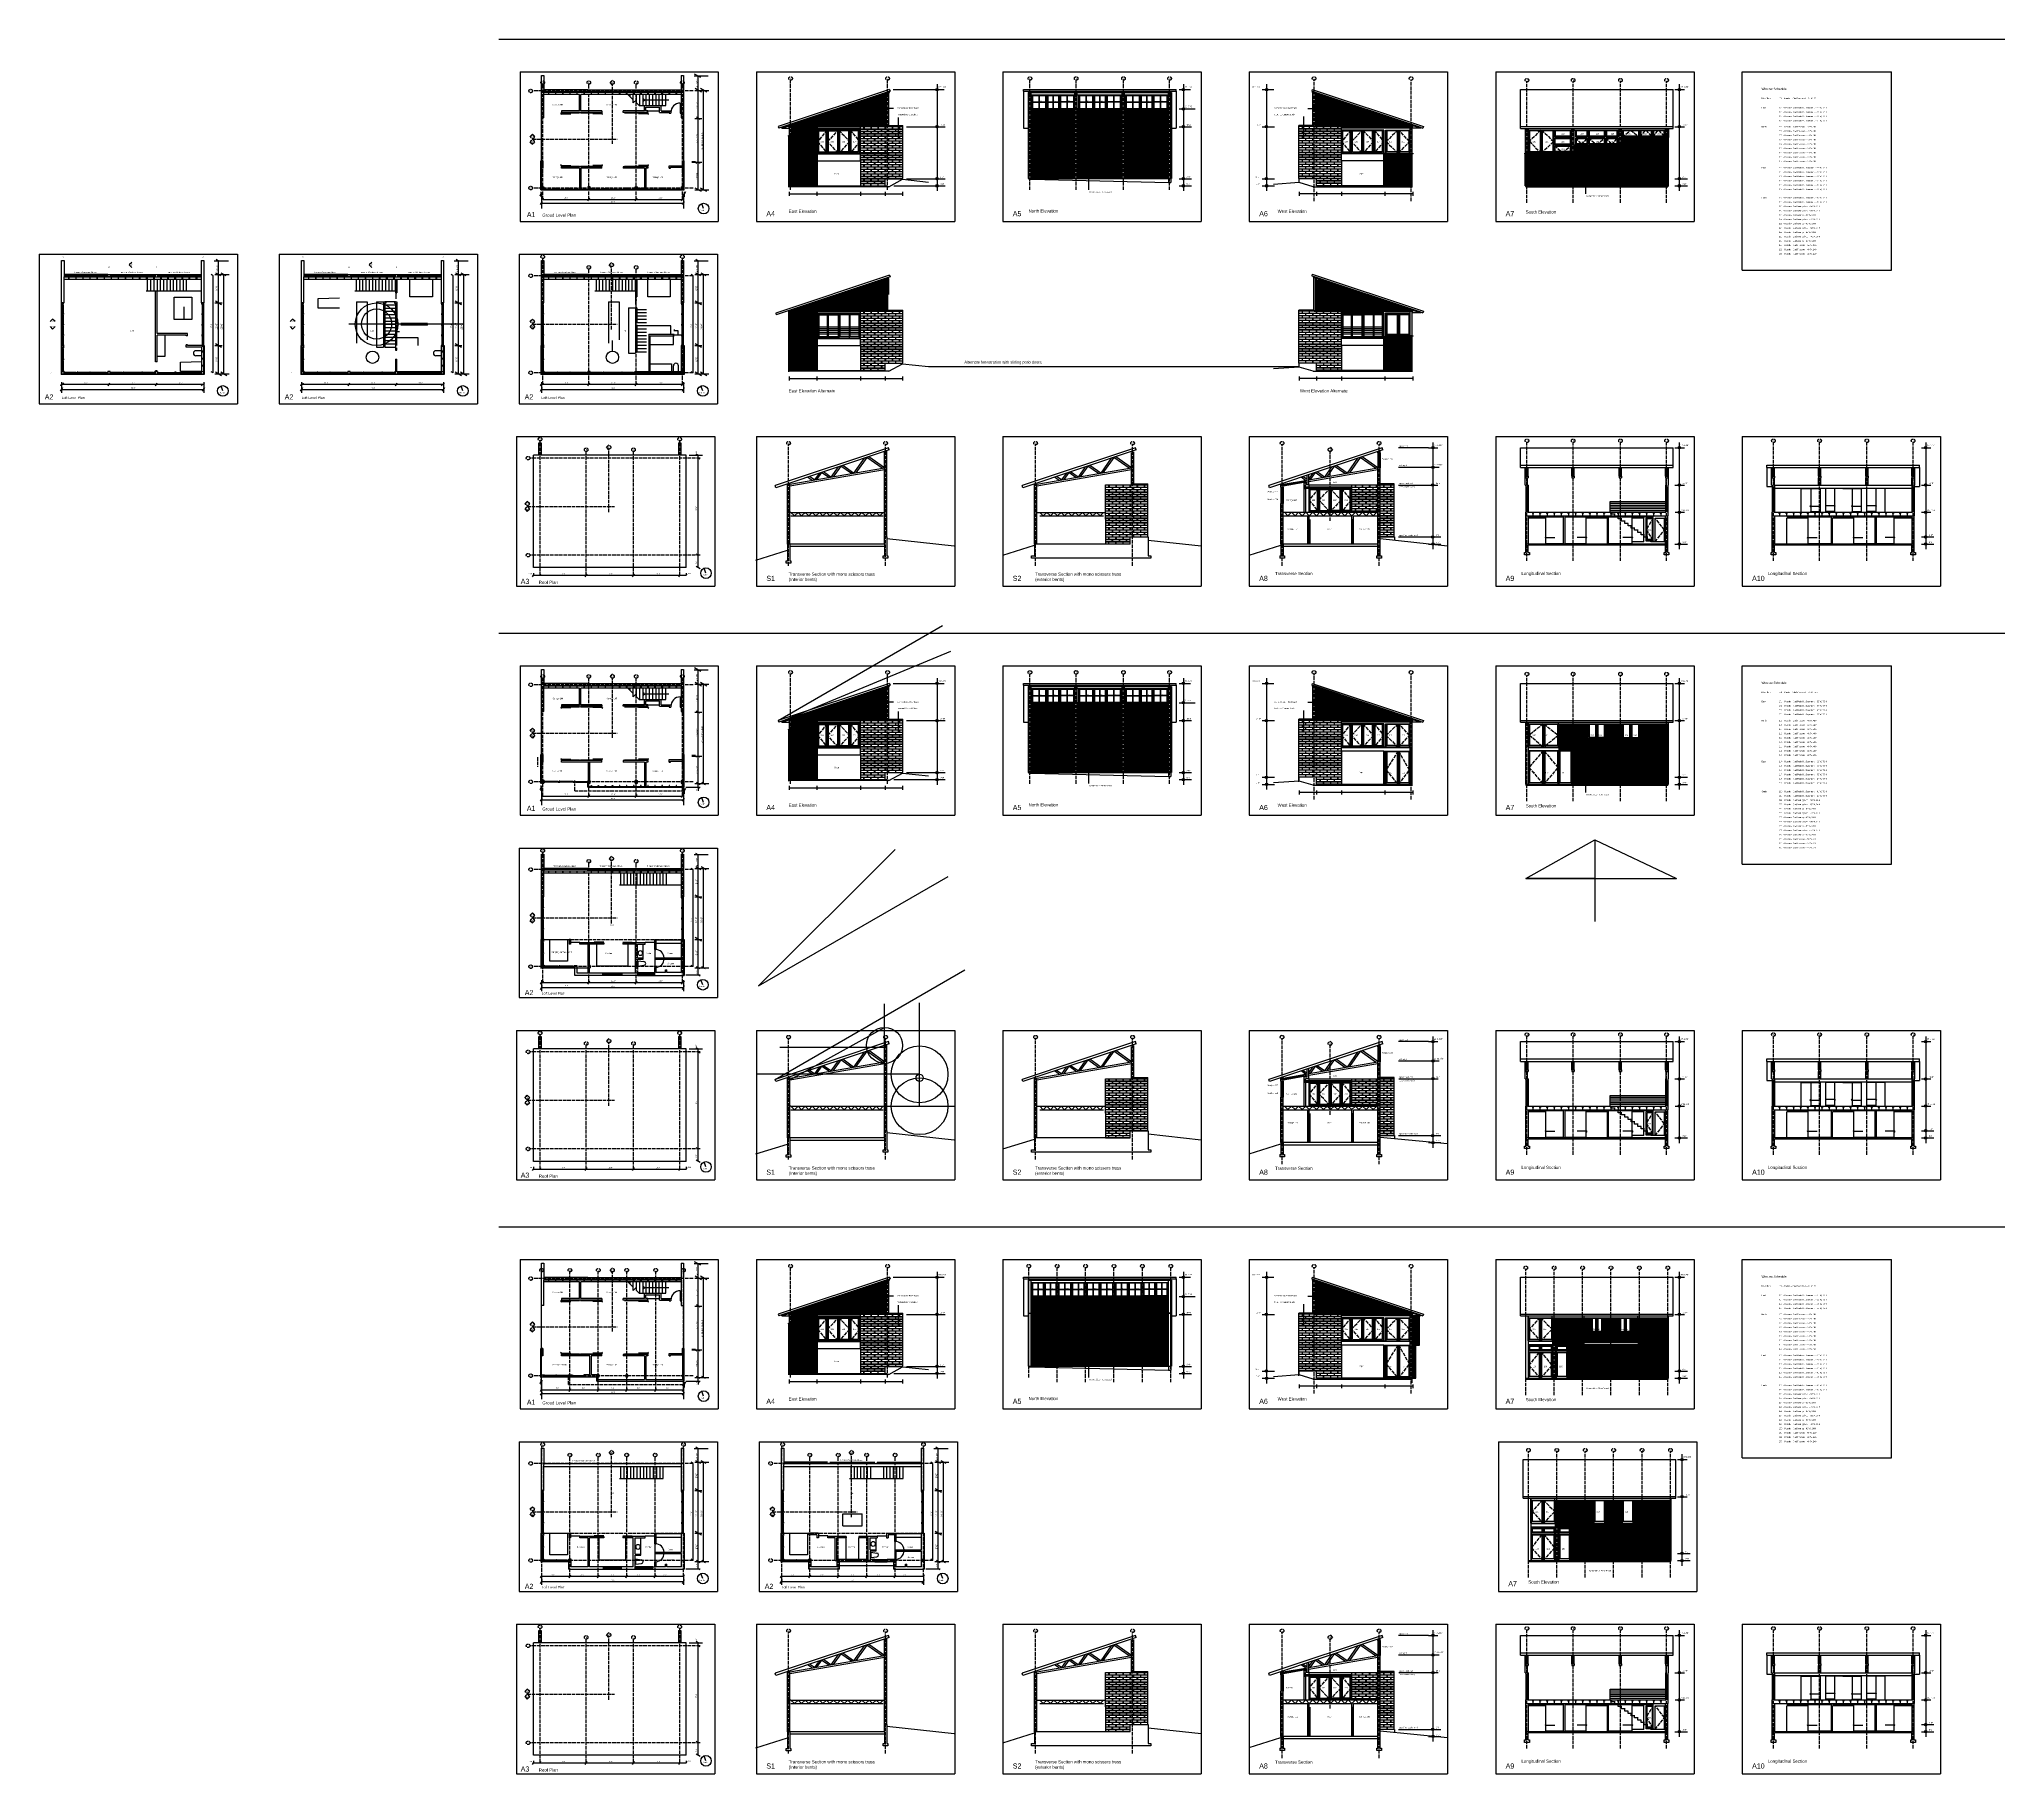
# Model space of a CAD drawing. Header units: inches. Extents: x -285 to 6358, y -2516 to 3346.
import ezdxf

# ---------------------------------------------------------------- set-up
doc = ezdxf.new("R2010")
doc.units = ezdxf.units.IN
doc.header["$MEASUREMENT"] = 0
doc.linetypes.add('ACAD_ISO02W100', pattern=[15, 12, -3])
for name, color, linetype in [('blocks', 251, 'Continuous'), ('const', 7, 'Continuous'), ('e1', 7, 'Continuous'), ('e2', 251, 'Continuous'), ('glass', 172, 'Continuous'), ('glassSwing', 172, 'ACAD_ISO02W100'), ('grid', 252, 'ACAD_ISO02W100'), ('millwork', 254, 'Continuous'), ('sills', 105, 'Continuous'), ('soffit', 253, 'ACAD_ISO02W100'), ('stairs', 140, 'Continuous'), ('walls', 7, 'Continuous')]:
    doc.layers.add(name, color=color, linetype=linetype)

msp = doc.modelspace()

# ---------------------------------------------------------------- linework, layer by layer
for p, q in [((1339.8, 3235.3), (2009.9, 3235.3)), ((1339.8, 3235.3), (1339.8, 2730.3)), ((2009.9, 3235.3), (2009.9, 2730.3)), ((2138.8, 3235.3), (2138.8, 2730.3)), ((2138.8, 3235.3), (2808.9, 3235.3)), ((2808.9, 3235.3), (2808.9, 2730.3)), ((2971.7, 3235.3), (3641.8, 3235.3)), ((2971.7, 3235.3), (2971.7, 2730.3)), ((3641.8, 3235.3), (3641.8, 2730.3)), ((3804.6, 3235.3), (4474.8, 3235.3)), ((3804.6, 3235.3), (3804.6, 2730.3)), ((4474.8, 3235.3), (4474.8, 2730.3)), ((4637.6, 3235.3), (5307.7, 3235.3)), ((4637.6, 3235.3), (4637.6, 2730.3)), ((5307.7, 3235.3), (5307.7, 2730.3)), ((5470.5, 3235.3), (5975.5, 3235.3)), ((5470.5, 2565.2), (5470.5, 3235.3)), ((5975.5, 2565.2), (5975.5, 3235.3)), ((4739, 2850.9), (4739, 2847.4)), ((5219, 2847.4), (5219, 2850.9)), ((1339.8, 2730.3), (2009.9, 2730.3)), ((2138.8, 2730.3), (2808.9, 2730.3)), ((2971.7, 2730.3), (3641.8, 2730.3)), ((3804.6, 2730.3), (4474.8, 2730.3)), ((4637.6, 2730.3), (5307.7, 2730.3)), ((-285.1, 2619.1), (385, 2619.1)), ((-285.1, 2619.1), (-285.1, 2114.1)), ((385, 2619.1), (385, 2114.1)), ((525.8, 2619.1), (1196, 2619.1)), ((525.8, 2619.1), (525.8, 2114.1)), ((1196, 2619.1), (1196, 2114.1)), ((1336.8, 2619.1), (2006.9, 2619.1)), ((1336.8, 2619.1), (1336.8, 2114.1)), ((2006.9, 2619.1), (2006.9, 2114.1)), ((5470.5, 2565.2), (5975.5, 2565.2)), ((-285.1, 2114.1), (385, 2114.1)), ((525.8, 2114.1), (1196, 2114.1)), ((1336.8, 2114.1), (2006.9, 2114.1)), ((1327.8, 2002.8), (1997.9, 2002.8)), ((1327.8, 2002.8), (1327.8, 1497.8)), ((1997.9, 2002.8), (1997.9, 1497.8)), ((2138.8, 2002.8), (2808.9, 2002.8)), ((2138.8, 2002.8), (2138.8, 1497.8)), ((2808.9, 2002.8), (2808.9, 1497.8)), ((2971.7, 2002.8), (3641.8, 2002.8)), ((2971.7, 2002.8), (2971.7, 1497.8)), ((3641.8, 2002.8), (3641.8, 1497.8)), ((3804.6, 2002.8), (3804.6, 1497.8)), ((3804.6, 2002.8), (4474.8, 2002.8)), ((4474.8, 2002.8), (4474.8, 1497.8)), ((4637.6, 2002.8), (4637.6, 1497.8)), ((4637.6, 2002.8), (5307.7, 2002.8)), ((5307.7, 2002.8), (5307.7, 1497.8)), ((5470.5, 2002.8), (5470.5, 1497.8)), ((5470.5, 2002.8), (6140.6, 2002.8)), ((6140.6, 2002.8), (6140.6, 1497.8)), ((2571.3, 1663.6), (2579.3, 1663.6)), ((3402.2, 1663.6), (3414.2, 1663.6)), ((4239.2, 1663.6), (4247.2, 1663.6)), ((1327.8, 1497.8), (1997.9, 1497.8)), ((2138.8, 1497.8), (2808.9, 1497.8)), ((2971.7, 1497.8), (3641.8, 1497.8)), ((3804.6, 1497.8), (4474.8, 1497.8)), ((4637.6, 1497.8), (5307.7, 1497.8)), ((5470.5, 1497.8), (6140.6, 1497.8)), ((1339.8, 1228.4), (1339.8, 723.4)), ((1339.8, 1228.4), (2009.9, 1228.4)), ((2009.9, 1228.4), (2009.9, 723.4)), ((2138.8, 1228.4), (2138.8, 723.4)), ((2138.8, 1228.4), (2808.9, 1228.4)), ((2808.9, 1228.4), (2808.9, 723.4)), ((2971.7, 1228.4), (3641.8, 1228.4)), ((2971.7, 1228.4), (2971.7, 723.4)), ((3641.8, 1228.4), (3641.8, 723.4)), ((3804.6, 1228.4), (4474.8, 1228.4)), ((3804.6, 1228.4), (3804.6, 723.4)), ((4474.8, 1228.4), (4474.8, 723.4)), ((4637.6, 1228.4), (5307.7, 1228.4)), ((4637.6, 1228.4), (4637.6, 723.4)), ((5307.7, 1228.4), (5307.7, 723.4)), ((5470.5, 558.3), (5470.5, 1228.4)), ((5470.5, 1228.4), (5975.5, 1228.4)), ((5975.5, 558.3), (5975.5, 1228.4)), ((4739, 828), (4739, 824.5)), ((5219, 824.5), (5219, 828)), ((1339.8, 723.4), (2009.9, 723.4)), ((2138.8, 723.4), (2808.9, 723.4)), ((2971.7, 723.4), (3641.8, 723.4)), ((3804.6, 723.4), (4474.8, 723.4)), ((4637.6, 723.4), (5307.7, 723.4)), ((1336.8, 612.1), (1336.8, 107.1)), ((1336.8, 612.1), (2006.9, 612.1)), ((2006.9, 612.1), (2006.9, 107.1)), ((5470.5, 558.3), (5975.5, 558.3)), ((1336.8, 107.1), (2006.9, 107.1)), ((1327.8, -4.1), (1327.8, -509.1)), ((1327.8, -4.1), (1997.9, -4.1)), ((1997.9, -4.1), (1997.9, -509.1)), ((2138.8, -4.1), (2138.8, -509.1)), ((2138.8, -4.1), (2808.9, -4.1)), ((2808.9, -4.1), (2808.9, -509.1)), ((2971.7, -4.1), (3641.8, -4.1)), ((2971.7, -4.1), (2971.7, -509.1)), ((3641.8, -4.1), (3641.8, -509.1)), ((3804.6, -4.1), (3804.6, -509.1)), ((3804.6, -4.1), (4474.8, -4.1)), ((4474.8, -4.1), (4474.8, -509.1)), ((4637.6, -4.1), (4637.6, -509.1)), ((4637.6, -4.1), (5307.7, -4.1)), ((5307.7, -4.1), (5307.7, -509.1)), ((5470.5, -4.1), (5470.5, -509.1)), ((5470.5, -4.1), (6140.6, -4.1)), ((6140.6, -4.1), (6140.6, -509.1)), ((2571.3, -343.3), (2579.3, -343.3)), ((3402.2, -343.3), (3414.2, -343.3)), ((4239.2, -359.3), (4247.2, -359.3)), ((1327.8, -509.1), (1997.9, -509.1)), ((2138.8, -509.1), (2808.9, -509.1)), ((2971.7, -509.1), (3641.8, -509.1)), ((3804.6, -509.1), (4474.8, -509.1)), ((4637.6, -509.1), (5307.7, -509.1)), ((5470.5, -509.1), (6140.6, -509.1)), ((1339.8, -778.5), (1339.8, -1283.5)), ((1339.8, -778.5), (2009.9, -778.5)), ((2009.9, -778.5), (2009.9, -1283.5)), ((2138.8, -778.5), (2808.9, -778.5)), ((2138.8, -778.5), (2138.8, -1283.5)), ((2808.9, -778.5), (2808.9, -1283.5)), ((2971.7, -778.5), (3641.8, -778.5)), ((2971.7, -778.5), (2971.7, -1283.5)), ((3641.8, -778.5), (3641.8, -1283.5)), ((3804.6, -778.5), (4474.8, -778.5)), ((3804.6, -778.5), (3804.6, -1283.5)), ((4474.8, -778.5), (4474.8, -1283.5)), ((4637.6, -778.5), (5307.7, -778.5)), ((4637.6, -778.5), (4637.6, -1283.5)), ((5307.7, -778.5), (5307.7, -1283.5)), ((5470.5, -1448.6), (5470.5, -778.5)), ((5470.5, -778.5), (5975.5, -778.5)), ((5975.5, -1448.6), (5975.5, -778.5)), ((4739, -1179), (4739, -1182.5)), ((5219, -1182.5), (5219, -1179)), ((1339.8, -1283.5), (2009.9, -1283.5)), ((2138.8, -1283.5), (2808.9, -1283.5)), ((2971.7, -1283.5), (3641.8, -1283.5)), ((3804.6, -1283.5), (4474.8, -1283.5)), ((4637.6, -1283.5), (5307.7, -1283.5)), ((1336.8, -1394.8), (2006.9, -1394.8)), ((1336.8, -1394.8), (1336.8, -1899.8)), ((2006.9, -1394.8), (2006.9, -1899.8)), ((2147.8, -1394.8), (2147.8, -1899.8)), ((2147.8, -1394.8), (2817.9, -1394.8)), ((2817.9, -1394.8), (2817.9, -1899.8)), ((4646.6, -1394.8), (4646.6, -1899.8)), ((4646.6, -1394.8), (5316.7, -1394.8)), ((5316.7, -1394.8), (5316.7, -1899.8)), ((5470.5, -1448.6), (5975.5, -1448.6)), ((4748, -1795.3), (4748, -1798.8)), ((5228, -1798.8), (5228, -1795.3)), ((1336.8, -1899.8), (2006.9, -1899.8)), ((2147.8, -1899.8), (2817.9, -1899.8)), ((4646.6, -1899.8), (5316.7, -1899.8)), ((1327.8, -2011.1), (1327.8, -2516.1)), ((1327.8, -2011.1), (1997.9, -2011.1)), ((1997.9, -2011.1), (1997.9, -2516.1)), ((2138.8, -2011.1), (2808.9, -2011.1)), ((2138.8, -2011.1), (2138.8, -2516.1)), ((2808.9, -2011.1), (2808.9, -2516.1)), ((2971.7, -2011.1), (3641.8, -2011.1)), ((2971.7, -2011.1), (2971.7, -2516.1)), ((3641.8, -2011.1), (3641.8, -2516.1)), ((3804.6, -2011.1), (4474.8, -2011.1)), ((3804.6, -2011.1), (3804.6, -2516.1)), ((4474.8, -2011.1), (4474.8, -2516.1)), ((4637.6, -2011.1), (5307.7, -2011.1)), ((4637.6, -2011.1), (4637.6, -2516.1)), ((5307.7, -2011.1), (5307.7, -2516.1)), ((5470.5, -2011.1), (5470.5, -2516.1)), ((5470.5, -2011.1), (6140.6, -2011.1)), ((6140.6, -2011.1), (6140.6, -2516.1)), ((2571.3, -2350.2), (2579.3, -2350.2)), ((3402.2, -2350.2), (3414.2, -2350.2)), ((4239.2, -2366.2), (4247.2, -2366.2)), ((1327.8, -2516.1), (1997.9, -2516.1)), ((2138.8, -2516.1), (2808.9, -2516.1)), ((2971.7, -2516.1), (3641.8, -2516.1)), ((3804.6, -2516.1), (4474.8, -2516.1)), ((4637.6, -2516.1), (5307.7, -2516.1)), ((5470.5, -2516.1), (6140.6, -2516.1))]:
    msp.add_line(p, q)
at = {"layer": 'blocks'}
for p, q in [((2490.3, 3042.9), (2502.1, 3042.9)), ((2490.3, 3042.4), (2513.8, 3042.4)), ((2490.3, 3034.9), (2513.8, 3034.9)), ((2490.3, 3034.4), (2502.1, 3034.4)), ((2490.3, 3026.9), (2502.1, 3026.9)), ((2490.3, 3026.4), (2513.8, 3026.4)), ((2490.3, 3018.9), (2513.8, 3018.9)), ((2490.3, 3018.4), (2502.1, 3018.4)), ((2490.3, 3010.9), (2502.1, 3010.9)), ((2490.3, 3010.4), (2513.8, 3010.4)), ((2490.3, 3002.9), (2513.8, 3002.9)), ((2490.3, 3002.4), (2502.1, 3002.4)), ((2490.3, 2994.9), (2502.1, 2994.9)), ((2490.3, 2994.4), (2513.8, 2994.4)), ((2502.1, 3042.9), (2502.1, 3050.4)), ((2502.1, 3026.9), (2502.1, 3034.4)), ((2502.1, 3010.9), (2502.1, 3018.4)), ((2502.1, 2994.9), (2502.1, 3002.4)), ((2502.6, 3050.4), (2502.6, 3042.9)), ((2502.6, 3042.9), (2526.1, 3042.9)), ((2502.6, 3034.4), (2526.1, 3034.4)), ((2502.6, 3034.4), (2502.6, 3026.9)), ((2502.6, 3026.9), (2526.1, 3026.9)), ((2502.6, 3018.4), (2526.1, 3018.4)), ((2502.6, 3018.4), (2502.6, 3010.9)), ((2502.6, 3010.9), (2526.1, 3010.9)), ((2502.6, 3002.4), (2526.1, 3002.4)), ((2502.6, 3002.4), (2502.6, 2994.9)), ((2502.6, 2994.9), (2526.1, 2994.9)), ((2513.8, 3034.9), (2513.8, 3042.4)), ((2513.8, 3018.9), (2513.8, 3026.4)), ((2513.8, 3002.9), (2513.8, 3010.4)), ((2513.8, 2986.9), (2513.8, 2994.4)), ((2514.3, 3042.4), (2514.3, 3034.9)), ((2514.3, 3042.4), (2537.8, 3042.4)), ((2514.3, 3034.9), (2537.8, 3034.9)), ((2514.3, 3026.4), (2514.3, 3018.9)), ((2514.3, 3026.4), (2537.8, 3026.4)), ((2514.3, 3018.9), (2537.8, 3018.9)), ((2514.3, 3010.4), (2514.3, 3002.9)), ((2514.3, 3010.4), (2537.8, 3010.4)), ((2514.3, 3002.9), (2537.8, 3002.9)), ((2514.3, 2994.4), (2514.3, 2986.9)), ((2514.3, 2994.4), (2537.8, 2994.4)), ((2526.1, 3042.9), (2526.1, 3050.4)), ((2526.1, 3026.9), (2526.1, 3034.4)), ((2526.1, 3010.9), (2526.1, 3018.4)), ((2526.1, 2994.9), (2526.1, 3002.4)), ((2526.6, 3050.4), (2526.6, 3042.9)), ((2526.6, 3042.9), (2550.1, 3042.9)), ((2526.6, 3034.4), (2550.1, 3034.4)), ((2526.6, 3034.4), (2526.6, 3026.9)), ((2526.6, 3026.9), (2550.1, 3026.9)), ((2526.6, 3018.4), (2526.6, 3010.9)), ((2526.6, 3018.4), (2550.1, 3018.4)), ((2526.6, 3010.9), (2550.1, 3010.9)), ((2526.6, 3002.4), (2526.6, 2994.9)), ((2526.6, 3002.4), (2550.1, 3002.4)), ((2526.6, 2994.9), (2550.1, 2994.9)), ((2537.8, 3034.9), (2537.8, 3042.4)), ((2537.8, 3018.9), (2537.8, 3026.4)), ((2537.8, 3002.9), (2537.8, 3010.4)), ((2537.8, 2986.9), (2537.8, 2994.4)), ((2538.3, 3042.4), (2561.8, 3042.4)), ((2538.3, 3042.4), (2538.3, 3034.9)), ((2538.3, 3034.9), (2561.8, 3034.9)), ((2538.3, 3026.4), (2561.8, 3026.4)), ((2538.3, 3026.4), (2538.3, 3018.9)), ((2538.3, 3018.9), (2561.8, 3018.9)), ((2538.3, 3010.4), (2561.8, 3010.4)), ((2538.3, 3010.4), (2538.3, 3002.9)), ((2538.3, 3002.9), (2561.8, 3002.9)), ((2538.3, 2994.4), (2561.8, 2994.4)), ((2538.3, 2994.4), (2538.3, 2986.9)), ((2550.1, 3042.9), (2550.1, 3050.4)), ((2550.1, 3026.9), (2550.1, 3034.4)), ((2550.1, 3010.9), (2550.1, 3018.4)), ((2550.1, 2994.9), (2550.1, 3002.4)), ((2550.6, 3050.4), (2550.6, 3042.9)), ((2550.6, 3042.9), (2574.1, 3042.9)), ((2550.6, 3034.4), (2574.1, 3034.4)), ((2550.6, 3034.4), (2550.6, 3026.9)), ((2550.6, 3026.9), (2574.1, 3026.9)), ((2550.6, 3018.4), (2550.6, 3010.9)), ((2550.6, 3018.4), (2574.1, 3018.4)), ((2550.6, 3010.9), (2574.1, 3010.9)), ((2550.6, 3002.4), (2574.1, 3002.4)), ((2550.6, 3002.4), (2550.6, 2994.9)), ((2550.6, 2994.9), (2574.1, 2994.9)), ((2561.8, 3034.9), (2561.8, 3042.4)), ((2561.8, 3018.9), (2561.8, 3026.4)), ((2561.8, 3002.9), (2561.8, 3010.4)), ((2561.8, 2986.9), (2561.8, 2994.4)), ((2562.3, 3034.9), (2562.3, 3042.4)), ((2562.3, 3042.4), (2585.8, 3042.4)), ((2562.3, 3034.9), (2585.8, 3034.9)), ((2562.3, 3018.9), (2562.3, 3026.4)), ((2562.3, 3026.4), (2585.8, 3026.4)), ((2562.3, 3018.9), (2585.8, 3018.9)), ((2562.3, 3010.4), (2585.8, 3010.4)), ((2562.3, 3002.9), (2562.3, 3010.4)), ((2562.3, 3002.9), (2585.8, 3002.9)), ((2562.3, 2986.9), (2562.3, 2994.4)), ((2562.3, 2994.4), (2585.8, 2994.4)), ((2574.1, 3042.9), (2574.1, 3050.4)), ((2574.1, 3026.9), (2574.1, 3034.4)), ((2574.1, 3010.9), (2574.1, 3018.4)), ((2574.1, 2994.9), (2574.1, 3002.4)), ((2574.6, 3050.4), (2574.6, 3042.9)), ((2574.6, 3042.9), (2598.1, 3042.9)), ((2574.6, 3034.4), (2574.6, 3026.9)), ((2574.6, 3034.4), (2598.1, 3034.4)), ((2574.6, 3026.9), (2598.1, 3026.9)), ((2574.6, 3018.4), (2574.6, 3010.9)), ((2574.6, 3018.4), (2598.1, 3018.4)), ((2574.6, 3010.9), (2598.1, 3010.9)), ((2574.6, 3002.4), (2574.6, 2994.9)), ((2574.6, 3002.4), (2598.1, 3002.4)), ((2574.6, 2994.9), (2598.1, 2994.9)), ((2585.8, 3034.9), (2585.8, 3042.4)), ((2585.8, 3018.9), (2585.8, 3026.4)), ((2585.8, 3002.9), (2585.8, 3010.4)), ((2585.8, 2986.9), (2585.8, 2994.4)), ((2586.1, 3050.4), (2598.1, 3050.4)), ((2586.3, 3050.9), (2586.3, 3054.4)), ((2586.3, 3050.9), (2609.8, 3050.9)), ((2586.3, 3042.4), (2609.8, 3042.4)), ((2586.3, 3034.9), (2586.3, 3042.4)), ((2586.3, 3034.9), (2609.8, 3034.9)), ((2586.3, 3026.4), (2609.8, 3026.4)), ((2586.3, 3018.9), (2586.3, 3026.4)), ((2586.3, 3018.9), (2609.8, 3018.9)), ((2586.3, 3010.4), (2609.8, 3010.4)), ((2586.3, 3002.9), (2586.3, 3010.4)), ((2586.3, 3002.9), (2609.8, 3002.9)), ((2586.3, 2994.4), (2609.8, 2994.4)), ((2586.3, 2986.9), (2586.3, 2994.4)), ((2598.1, 3042.9), (2598.1, 3050.4)), ((2598.1, 3026.9), (2598.1, 3034.4)), ((2598.1, 3010.9), (2598.1, 3018.4)), ((2598.1, 2994.9), (2598.1, 3002.4)), ((2598.6, 3050.4), (2622.1, 3050.4)), ((2598.6, 3050.4), (2598.6, 3042.9)), ((2598.6, 3042.9), (2622.1, 3042.9)), ((2598.6, 3034.4), (2622.1, 3034.4)), ((2598.6, 3034.4), (2598.6, 3026.9)), ((2598.6, 3026.9), (2622.1, 3026.9)), ((2598.6, 3018.4), (2622.1, 3018.4)), ((2598.6, 3018.4), (2598.6, 3010.9)), ((2598.6, 3010.9), (2622.1, 3010.9)), ((2598.6, 3002.4), (2622.1, 3002.4)), ((2598.6, 3002.4), (2598.6, 2994.9)), ((2598.6, 2994.9), (2622.1, 2994.9)), ((2609.8, 3050.9), (2609.8, 3054.4)), ((2609.8, 3034.9), (2609.8, 3042.4)), ((2609.8, 3018.9), (2609.8, 3026.4)), ((2609.8, 3002.9), (2609.8, 3010.4)), ((2609.8, 2986.9), (2609.8, 2994.4)), ((2610.3, 3050.9), (2610.3, 3054.4)), ((2610.3, 3050.9), (2633.8, 3050.9)), ((2610.3, 3034.9), (2610.3, 3042.4)), ((2610.3, 3042.4), (2633.8, 3042.4)), ((2610.3, 3034.9), (2633.8, 3034.9)), ((2610.3, 3018.9), (2610.3, 3026.4)), ((2610.3, 3026.4), (2633.8, 3026.4)), ((2610.3, 3018.9), (2633.8, 3018.9)), ((2610.3, 3002.9), (2610.3, 3010.4)), ((2610.3, 3010.4), (2633.8, 3010.4)), ((2610.3, 3002.9), (2633.8, 3002.9)), ((2610.3, 2986.9), (2610.3, 2994.4)), ((2610.3, 2994.4), (2633.8, 2994.4)), ((2622.1, 3042.9), (2622.1, 3050.4)), ((2622.1, 3026.9), (2622.1, 3034.4)), ((2622.1, 3010.9), (2622.1, 3018.4)), ((2622.1, 2994.9), (2622.1, 3002.4)), ((2622.6, 3050.4), (2633.8, 3050.4)), ((2622.6, 3050.4), (2622.6, 3042.9)), ((2622.6, 3042.9), (2633.8, 3042.9)), ((2622.6, 3034.4), (2622.6, 3026.9)), ((2622.6, 3034.4), (2633.8, 3034.4)), ((2622.6, 3026.9), (2633.8, 3026.9)), ((2622.6, 3018.4), (2622.6, 3010.9)), ((2622.6, 3018.4), (2633.8, 3018.4)), ((2622.6, 3010.9), (2633.8, 3010.9)), ((2622.6, 3002.4), (2622.6, 2994.9)), ((2622.6, 3002.4), (2633.8, 3002.4)), ((2622.6, 2994.9), (2633.8, 2994.9)), ((3995.6, 3050.9), (3972.1, 3050.9)), ((3983.3, 3050.4), (3972.1, 3050.4)), ((3983.3, 3042.9), (3972.1, 3042.9)), ((3995.6, 3042.4), (3972.1, 3042.4)), ((3995.6, 3034.9), (3972.1, 3034.9)), ((3983.3, 3034.4), (3972.1, 3034.4)), ((3983.3, 3026.9), (3972.1, 3026.9)), ((3995.6, 3026.4), (3972.1, 3026.4)), ((3995.6, 3018.9), (3972.1, 3018.9)), ((3983.3, 3018.4), (3972.1, 3018.4)), ((3983.3, 3010.9), (3972.1, 3010.9)), ((3995.6, 3010.4), (3972.1, 3010.4)), ((3995.6, 3002.9), (3972.1, 3002.9)), ((3983.3, 3002.4), (3972.1, 3002.4)), ((3983.3, 2994.9), (3972.1, 2994.9)), ((3995.6, 2994.4), (3972.1, 2994.4)), ((3983.3, 3050.4), (3983.3, 3042.9)), ((3983.3, 3034.4), (3983.3, 3026.9)), ((3983.3, 3018.4), (3983.3, 3010.9)), ((3983.3, 3002.4), (3983.3, 2994.9)), ((4007.3, 3050.4), (3983.8, 3050.4)), ((3983.8, 3042.9), (3983.8, 3050.4)), ((4007.3, 3042.9), (3983.8, 3042.9)), ((4007.3, 3034.4), (3983.8, 3034.4)), ((3983.8, 3026.9), (3983.8, 3034.4)), ((4007.3, 3026.9), (3983.8, 3026.9)), ((4007.3, 3018.4), (3983.8, 3018.4)), ((3983.8, 3010.9), (3983.8, 3018.4)), ((4007.3, 3010.9), (3983.8, 3010.9)), ((4007.3, 3002.4), (3983.8, 3002.4)), ((3983.8, 2994.9), (3983.8, 3002.4)), ((4007.3, 2994.9), (3983.8, 2994.9)), ((3995.6, 3050.9), (3995.6, 3054.4)), ((3995.6, 3034.9), (3995.6, 3042.4)), ((3995.6, 3018.9), (3995.6, 3026.4)), ((3995.6, 3002.9), (3995.6, 3010.4)), ((3995.6, 2986.9), (3995.6, 2994.4)), ((3996.1, 3050.9), (3996.1, 3054.4)), ((4019.6, 3050.9), (3996.1, 3050.9)), ((4019.6, 3042.4), (3996.1, 3042.4)), ((3996.1, 3034.9), (3996.1, 3042.4)), ((4019.6, 3034.9), (3996.1, 3034.9)), ((4019.6, 3026.4), (3996.1, 3026.4)), ((3996.1, 3018.9), (3996.1, 3026.4)), ((4019.6, 3018.9), (3996.1, 3018.9)), ((4019.6, 3010.4), (3996.1, 3010.4)), ((3996.1, 3002.9), (3996.1, 3010.4)), ((4019.6, 3002.9), (3996.1, 3002.9)), ((4019.6, 2994.4), (3996.1, 2994.4)), ((3996.1, 2986.9), (3996.1, 2994.4)), ((4007.3, 3050.4), (4007.3, 3042.9)), ((4007.3, 3034.4), (4007.3, 3026.9)), ((4007.3, 3018.4), (4007.3, 3010.9)), ((4007.3, 3002.4), (4007.3, 2994.9)), ((4023.3, 3050.4), (4007.8, 3050.4)), ((4007.8, 3042.9), (4007.8, 3050.4)), ((4031.3, 3042.9), (4007.8, 3042.9)), ((4007.8, 3026.9), (4007.8, 3034.4)), ((4031.3, 3034.4), (4007.8, 3034.4)), ((4031.3, 3026.9), (4007.8, 3026.9)), ((4007.8, 3010.9), (4007.8, 3018.4)), ((4031.3, 3018.4), (4007.8, 3018.4)), ((4031.3, 3010.9), (4007.8, 3010.9)), ((4007.8, 2994.9), (4007.8, 3002.4)), ((4031.3, 3002.4), (4007.8, 3002.4)), ((4031.3, 2994.9), (4007.8, 2994.9)), ((4019.6, 3050.9), (4019.6, 3054.4)), ((4019.6, 3034.9), (4019.6, 3042.4)), ((4019.6, 3018.9), (4019.6, 3026.4)), ((4019.6, 3002.9), (4019.6, 3010.4)), ((4019.6, 2986.9), (4019.6, 2994.4)), ((4020.1, 3034.9), (4020.1, 3042.4)), ((4043.6, 3042.4), (4020.1, 3042.4)), ((4043.6, 3034.9), (4020.1, 3034.9)), ((4043.6, 3026.4), (4020.1, 3026.4)), ((4020.1, 3018.9), (4020.1, 3026.4)), ((4043.6, 3018.9), (4020.1, 3018.9)), ((4020.1, 3002.9), (4020.1, 3010.4)), ((4043.6, 3010.4), (4020.1, 3010.4)), ((4043.6, 3002.9), (4020.1, 3002.9)), ((4020.1, 2986.9), (4020.1, 2994.4)), ((4043.6, 2994.4), (4020.1, 2994.4)), ((4031.3, 3050.4), (4031.3, 3042.9)), ((4031.3, 3034.4), (4031.3, 3026.9)), ((4031.3, 3018.4), (4031.3, 3010.9)), ((4031.3, 3002.4), (4031.3, 2994.9)), ((4031.8, 3042.9), (4031.8, 3050.4)), ((4055.3, 3042.9), (4031.8, 3042.9)), ((4055.3, 3034.4), (4031.8, 3034.4)), ((4031.8, 3026.9), (4031.8, 3034.4)), ((4055.3, 3026.9), (4031.8, 3026.9)), ((4055.3, 3018.4), (4031.8, 3018.4)), ((4031.8, 3010.9), (4031.8, 3018.4)), ((4055.3, 3010.9), (4031.8, 3010.9)), ((4055.3, 3002.4), (4031.8, 3002.4)), ((4031.8, 2994.9), (4031.8, 3002.4)), ((4055.3, 2994.9), (4031.8, 2994.9)), ((4043.6, 3034.9), (4043.6, 3042.4)), ((4043.6, 3018.9), (4043.6, 3026.4)), ((4043.6, 3002.9), (4043.6, 3010.4)), ((4043.6, 2986.9), (4043.6, 2994.4)), ((4067.6, 3042.4), (4044.1, 3042.4)), ((4044.1, 3034.9), (4044.1, 3042.4)), ((4067.6, 3034.9), (4044.1, 3034.9)), ((4067.6, 3026.4), (4044.1, 3026.4)), ((4044.1, 3018.9), (4044.1, 3026.4)), ((4067.6, 3018.9), (4044.1, 3018.9)), ((4067.6, 3010.4), (4044.1, 3010.4)), ((4044.1, 3002.9), (4044.1, 3010.4)), ((4067.6, 3002.9), (4044.1, 3002.9)), ((4067.6, 2994.4), (4044.1, 2994.4)), ((4044.1, 2986.9), (4044.1, 2994.4)), ((4055.3, 3050.4), (4055.3, 3042.9)), ((4055.3, 3034.4), (4055.3, 3026.9)), ((4055.3, 3018.4), (4055.3, 3010.9)), ((4055.3, 3002.4), (4055.3, 2994.9)), ((4055.8, 3042.9), (4055.8, 3050.4)), ((4079.3, 3042.9), (4055.8, 3042.9)), ((4055.8, 3026.9), (4055.8, 3034.4)), ((4079.3, 3034.4), (4055.8, 3034.4)), ((4079.3, 3026.9), (4055.8, 3026.9)), ((4055.8, 3010.9), (4055.8, 3018.4)), ((4079.3, 3018.4), (4055.8, 3018.4)), ((4079.3, 3010.9), (4055.8, 3010.9)), ((4055.8, 2994.9), (4055.8, 3002.4)), ((4079.3, 3002.4), (4055.8, 3002.4)), ((4079.3, 2994.9), (4055.8, 2994.9)), ((4067.6, 3042.4), (4067.6, 3034.9)), ((4067.6, 3026.4), (4067.6, 3018.9)), ((4067.6, 3010.4), (4067.6, 3002.9)), ((4067.6, 2994.4), (4067.6, 2986.9)), ((4091.6, 3042.4), (4068.1, 3042.4)), ((4068.1, 3034.9), (4068.1, 3042.4)), ((4091.6, 3034.9), (4068.1, 3034.9)), ((4091.6, 3026.4), (4068.1, 3026.4)), ((4068.1, 3018.9), (4068.1, 3026.4)), ((4091.6, 3018.9), (4068.1, 3018.9)), ((4091.6, 3010.4), (4068.1, 3010.4)), ((4068.1, 3002.9), (4068.1, 3010.4)), ((4091.6, 3002.9), (4068.1, 3002.9)), ((4091.6, 2994.4), (4068.1, 2994.4)), ((4068.1, 2986.9), (4068.1, 2994.4)), ((4079.3, 3050.4), (4079.3, 3042.9)), ((4079.3, 3034.4), (4079.3, 3026.9)), ((4079.3, 3018.4), (4079.3, 3010.9)), ((4079.3, 3002.4), (4079.3, 2994.9)), ((4079.8, 3042.9), (4079.8, 3050.4)), ((4103.3, 3042.9), (4079.8, 3042.9)), ((4103.3, 3034.4), (4079.8, 3034.4)), ((4079.8, 3026.9), (4079.8, 3034.4)), ((4103.3, 3026.9), (4079.8, 3026.9)), ((4103.3, 3018.4), (4079.8, 3018.4)), ((4079.8, 3010.9), (4079.8, 3018.4)), ((4103.3, 3010.9), (4079.8, 3010.9)), ((4103.3, 3002.4), (4079.8, 3002.4)), ((4079.8, 2994.9), (4079.8, 3002.4)), ((4103.3, 2994.9), (4079.8, 2994.9)), ((4091.6, 3042.4), (4091.6, 3034.9)), ((4091.6, 3026.4), (4091.6, 3018.9)), ((4091.6, 3010.4), (4091.6, 3002.9)), ((4091.6, 2994.4), (4091.6, 2986.9)), ((4115.6, 3042.4), (4092.1, 3042.4)), ((4092.1, 3034.9), (4092.1, 3042.4)), ((4115.6, 3034.9), (4092.1, 3034.9)), ((4115.6, 3026.4), (4092.1, 3026.4)), ((4092.1, 3018.9), (4092.1, 3026.4)), ((4115.6, 3018.9), (4092.1, 3018.9)), ((4115.6, 3010.4), (4092.1, 3010.4)), ((4092.1, 3002.9), (4092.1, 3010.4)), ((4115.6, 3002.9), (4092.1, 3002.9)), ((4115.6, 2994.4), (4092.1, 2994.4)), ((4092.1, 2986.9), (4092.1, 2994.4)), ((4103.3, 3050.4), (4103.3, 3042.9)), ((4103.3, 3034.4), (4103.3, 3026.9)), ((4103.3, 3018.4), (4103.3, 3010.9)), ((4103.3, 3002.4), (4103.3, 2994.9)), ((4103.8, 3042.9), (4103.8, 3050.4)), ((4115.6, 3042.9), (4103.8, 3042.9)), ((4103.8, 3026.9), (4103.8, 3034.4)), ((4115.6, 3034.4), (4103.8, 3034.4)), ((4115.6, 3026.9), (4103.8, 3026.9)), ((4103.8, 3010.9), (4103.8, 3018.4)), ((4115.6, 3018.4), (4103.8, 3018.4)), ((4115.6, 3010.9), (4103.8, 3010.9)), ((4103.8, 2994.9), (4103.8, 3002.4)), ((4115.6, 3002.4), (4103.8, 3002.4)), ((4115.6, 2994.9), (4103.8, 2994.9)), ((2490.3, 2986.9), (2513.8, 2986.9)), ((2490.3, 2986.4), (2502.1, 2986.4)), ((2490.3, 2978.9), (2502.1, 2978.9)), ((2490.3, 2978.4), (2513.8, 2978.4)), ((2490.3, 2970.9), (2513.8, 2970.9)), ((2490.3, 2970.4), (2502.1, 2970.4)), ((2490.3, 2962.9), (2502.1, 2962.9)), ((2490.3, 2962.4), (2513.8, 2962.4)), ((2490.3, 2954.9), (2513.8, 2954.9)), ((2490.3, 2954.4), (2502.1, 2954.4)), ((2490.3, 2946.9), (2502.1, 2946.9)), ((2490.3, 2946.4), (2513.8, 2946.4)), ((2490.3, 2938.9), (2513.8, 2938.9)), ((2490.3, 2938.4), (2502.1, 2938.4)), ((2490.3, 2930.9), (2502.1, 2930.9)), ((2490.3, 2930.4), (2513.8, 2930.4)), ((2490.3, 2922.9), (2513.8, 2922.9)), ((2502.1, 2978.9), (2502.1, 2986.4)), ((2502.1, 2962.9), (2502.1, 2970.4)), ((2502.1, 2946.9), (2502.1, 2954.4)), ((2502.1, 2930.9), (2502.1, 2938.4)), ((2502.6, 2986.4), (2526.1, 2986.4)), ((2502.6, 2986.4), (2502.6, 2978.9)), ((2502.6, 2978.9), (2526.1, 2978.9)), ((2502.6, 2970.4), (2526.1, 2970.4)), ((2502.6, 2970.4), (2502.6, 2962.9)), ((2502.6, 2962.9), (2526.1, 2962.9)), ((2502.6, 2954.4), (2526.1, 2954.4)), ((2502.6, 2954.4), (2502.6, 2946.9)), ((2502.6, 2946.9), (2526.1, 2946.9)), ((2502.6, 2938.4), (2526.1, 2938.4)), ((2502.6, 2938.4), (2502.6, 2930.9)), ((2502.6, 2930.9), (2526.1, 2930.9)), ((2513.8, 2970.9), (2513.8, 2978.4)), ((2513.8, 2954.9), (2513.8, 2962.4)), ((2513.8, 2938.9), (2513.8, 2946.4)), ((2513.8, 2922.9), (2513.8, 2930.4)), ((2514.3, 2986.9), (2537.8, 2986.9)), ((2514.3, 2978.4), (2537.8, 2978.4)), ((2514.3, 2978.4), (2514.3, 2970.9)), ((2514.3, 2970.9), (2537.8, 2970.9)), ((2514.3, 2962.4), (2514.3, 2954.9)), ((2514.3, 2962.4), (2537.8, 2962.4)), ((2514.3, 2954.9), (2537.8, 2954.9)), ((2514.3, 2946.4), (2514.3, 2938.9)), ((2514.3, 2946.4), (2537.8, 2946.4)), ((2514.3, 2938.9), (2537.8, 2938.9)), ((2514.3, 2930.4), (2514.3, 2922.9)), ((2514.3, 2930.4), (2537.8, 2930.4)), ((2514.3, 2922.9), (2537.8, 2922.9)), ((2526.1, 2978.9), (2526.1, 2986.4)), ((2526.1, 2962.9), (2526.1, 2970.4)), ((2526.1, 2946.9), (2526.1, 2954.4)), ((2526.1, 2930.9), (2526.1, 2938.4)), ((2526.6, 2986.4), (2550.1, 2986.4)), ((2526.6, 2986.4), (2526.6, 2978.9)), ((2526.6, 2978.9), (2550.1, 2978.9)), ((2526.6, 2970.4), (2526.6, 2962.9)), ((2526.6, 2970.4), (2550.1, 2970.4)), ((2526.6, 2962.9), (2550.1, 2962.9)), ((2526.6, 2954.4), (2526.6, 2946.9)), ((2526.6, 2954.4), (2550.1, 2954.4)), ((2526.6, 2946.9), (2550.1, 2946.9)), ((2526.6, 2938.4), (2526.6, 2930.9)), ((2526.6, 2938.4), (2550.1, 2938.4)), ((2526.6, 2930.9), (2550.1, 2930.9)), ((2537.8, 2970.9), (2537.8, 2978.4)), ((2537.8, 2954.9), (2537.8, 2962.4)), ((2537.8, 2938.9), (2537.8, 2946.4)), ((2537.8, 2922.9), (2537.8, 2930.4)), ((2538.3, 2986.9), (2561.8, 2986.9)), ((2538.3, 2978.4), (2561.8, 2978.4)), ((2538.3, 2978.4), (2538.3, 2970.9)), ((2538.3, 2970.9), (2561.8, 2970.9)), ((2538.3, 2962.4), (2561.8, 2962.4)), ((2538.3, 2962.4), (2538.3, 2954.9)), ((2538.3, 2954.9), (2561.8, 2954.9)), ((2538.3, 2946.4), (2538.3, 2938.9)), ((2538.3, 2946.4), (2561.8, 2946.4)), ((2538.3, 2938.9), (2561.8, 2938.9)), ((2538.3, 2930.4), (2561.8, 2930.4)), ((2538.3, 2930.4), (2538.3, 2922.9)), ((2538.3, 2922.9), (2561.8, 2922.9)), ((2550.1, 2978.9), (2550.1, 2986.4)), ((2550.1, 2962.9), (2550.1, 2970.4)), ((2550.1, 2946.9), (2550.1, 2954.4)), ((2550.1, 2930.9), (2550.1, 2938.4)), ((2550.6, 2986.4), (2574.1, 2986.4)), ((2550.6, 2986.4), (2550.6, 2978.9)), ((2550.6, 2978.9), (2574.1, 2978.9)), ((2550.6, 2970.4), (2574.1, 2970.4)), ((2550.6, 2970.4), (2550.6, 2962.9)), ((2550.6, 2962.9), (2574.1, 2962.9)), ((2550.6, 2954.4), (2574.1, 2954.4)), ((2550.6, 2954.4), (2550.6, 2946.9)), ((2550.6, 2946.9), (2574.1, 2946.9)), ((2550.6, 2938.4), (2574.1, 2938.4)), ((2550.6, 2938.4), (2550.6, 2930.9)), ((2550.6, 2930.9), (2574.1, 2930.9)), ((2561.8, 2970.9), (2561.8, 2978.4)), ((2561.8, 2954.9), (2561.8, 2962.4)), ((2561.8, 2938.9), (2561.8, 2946.4)), ((2561.8, 2922.9), (2561.8, 2930.4)), ((2562.3, 2986.9), (2585.8, 2986.9)), ((2562.3, 2978.4), (2585.8, 2978.4)), ((2562.3, 2970.9), (2562.3, 2978.4)), ((2562.3, 2970.9), (2585.8, 2970.9)), ((2562.3, 2954.9), (2562.3, 2962.4)), ((2562.3, 2962.4), (2585.8, 2962.4)), ((2562.3, 2954.9), (2585.8, 2954.9)), ((2562.3, 2938.9), (2562.3, 2946.4)), ((2562.3, 2946.4), (2585.8, 2946.4)), ((2562.3, 2938.9), (2585.8, 2938.9)), ((2562.3, 2922.9), (2562.3, 2930.4)), ((2562.3, 2930.4), (2585.8, 2930.4)), ((2562.3, 2922.9), (2585.8, 2922.9)), ((2574.1, 2978.9), (2574.1, 2986.4)), ((2574.1, 2962.9), (2574.1, 2970.4)), ((2574.1, 2946.9), (2574.1, 2954.4)), ((2574.1, 2930.9), (2574.1, 2938.4)), ((2574.6, 2986.4), (2574.6, 2978.9)), ((2574.6, 2986.4), (2598.1, 2986.4)), ((2574.6, 2978.9), (2598.1, 2978.9)), ((2574.6, 2970.4), (2574.6, 2962.9)), ((2574.6, 2970.4), (2598.1, 2970.4)), ((2574.6, 2962.9), (2598.1, 2962.9)), ((2574.6, 2954.4), (2574.6, 2946.9)), ((2574.6, 2954.4), (2598.1, 2954.4)), ((2574.6, 2946.9), (2598.1, 2946.9)), ((2574.6, 2938.4), (2574.6, 2930.9)), ((2574.6, 2938.4), (2598.1, 2938.4)), ((2574.6, 2930.9), (2598.1, 2930.9)), ((2585.8, 2970.9), (2585.8, 2978.4)), ((2585.8, 2954.9), (2585.8, 2962.4)), ((2585.8, 2938.9), (2585.8, 2946.4)), ((2585.8, 2922.9), (2585.8, 2930.4)), ((2586.3, 2986.9), (2609.8, 2986.9)), ((2586.3, 2978.4), (2609.8, 2978.4)), ((2586.3, 2970.9), (2586.3, 2978.4)), ((2586.3, 2970.9), (2609.8, 2970.9)), ((2586.3, 2962.4), (2609.8, 2962.4)), ((2586.3, 2954.9), (2586.3, 2962.4)), ((2586.3, 2954.9), (2609.8, 2954.9)), ((2586.3, 2946.4), (2609.8, 2946.4)), ((2586.3, 2938.9), (2586.3, 2946.4)), ((2586.3, 2938.9), (2609.8, 2938.9)), ((2586.3, 2930.4), (2609.8, 2930.4)), ((2586.3, 2922.9), (2586.3, 2930.4)), ((2586.3, 2922.9), (2609.8, 2922.9)), ((2598.1, 2978.9), (2598.1, 2986.4)), ((2598.1, 2962.9), (2598.1, 2970.4)), ((2598.1, 2946.9), (2598.1, 2954.4)), ((2598.1, 2930.9), (2598.1, 2938.4)), ((2598.6, 2986.4), (2622.1, 2986.4)), ((2598.6, 2986.4), (2598.6, 2978.9)), ((2598.6, 2978.9), (2622.1, 2978.9)), ((2598.6, 2970.4), (2622.1, 2970.4)), ((2598.6, 2970.4), (2598.6, 2962.9)), ((2598.6, 2962.9), (2622.1, 2962.9)), ((2598.6, 2954.4), (2622.1, 2954.4)), ((2598.6, 2954.4), (2598.6, 2946.9)), ((2598.6, 2946.9), (2622.1, 2946.9)), ((2598.6, 2938.4), (2622.1, 2938.4)), ((2598.6, 2938.4), (2598.6, 2930.9)), ((2598.6, 2930.9), (2622.1, 2930.9)), ((2609.8, 2970.9), (2609.8, 2978.4)), ((2609.8, 2954.9), (2609.8, 2962.4)), ((2609.8, 2938.9), (2609.8, 2946.4)), ((2609.8, 2922.9), (2609.8, 2930.4)), ((2610.3, 2986.9), (2633.8, 2986.9)), ((2610.3, 2970.9), (2610.3, 2978.4)), ((2610.3, 2978.4), (2633.8, 2978.4)), ((2610.3, 2970.9), (2633.8, 2970.9)), ((2610.3, 2954.9), (2610.3, 2962.4)), ((2610.3, 2962.4), (2633.8, 2962.4)), ((2610.3, 2954.9), (2633.8, 2954.9)), ((2610.3, 2938.9), (2610.3, 2946.4)), ((2610.3, 2946.4), (2633.8, 2946.4)), ((2610.3, 2938.9), (2633.8, 2938.9)), ((2610.3, 2922.9), (2610.3, 2930.4)), ((2610.3, 2930.4), (2633.8, 2930.4)), ((2610.3, 2922.9), (2633.8, 2922.9)), ((2622.1, 2978.9), (2622.1, 2986.4)), ((2622.1, 2962.9), (2622.1, 2970.4)), ((2622.1, 2946.9), (2622.1, 2954.4)), ((2622.1, 2930.9), (2622.1, 2938.4)), ((2622.6, 2986.4), (2622.6, 2978.9)), ((2622.6, 2986.4), (2633.8, 2986.4)), ((2622.6, 2978.9), (2633.8, 2978.9)), ((2622.6, 2970.4), (2622.6, 2962.9)), ((2622.6, 2970.4), (2633.8, 2970.4)), ((2622.6, 2962.9), (2633.8, 2962.9)), ((2622.6, 2954.4), (2622.6, 2946.9)), ((2622.6, 2954.4), (2633.8, 2954.4)), ((2622.6, 2946.9), (2633.8, 2946.9)), ((2622.6, 2938.4), (2622.6, 2930.9)), ((2622.6, 2938.4), (2633.8, 2938.4)), ((2622.6, 2930.9), (2633.8, 2930.9)), ((3995.6, 2986.9), (3972.1, 2986.9)), ((3983.3, 2986.4), (3972.1, 2986.4)), ((3983.3, 2978.9), (3972.1, 2978.9)), ((3995.6, 2978.4), (3972.1, 2978.4)), ((3995.6, 2970.9), (3972.1, 2970.9)), ((3983.3, 2970.4), (3972.1, 2970.4)), ((3983.3, 2962.9), (3972.1, 2962.9)), ((3995.6, 2962.4), (3972.1, 2962.4)), ((3995.6, 2954.9), (3972.1, 2954.9)), ((3983.3, 2954.4), (3972.1, 2954.4)), ((3983.3, 2946.9), (3972.1, 2946.9)), ((3995.6, 2946.4), (3972.1, 2946.4)), ((3995.6, 2938.9), (3972.1, 2938.9)), ((3983.3, 2938.4), (3972.1, 2938.4)), ((3983.3, 2930.9), (3972.1, 2930.9)), ((3995.6, 2930.4), (3972.1, 2930.4)), ((3995.6, 2922.9), (3972.1, 2922.9)), ((3983.3, 2986.4), (3983.3, 2978.9)), ((3983.3, 2970.4), (3983.3, 2962.9)), ((3983.3, 2954.4), (3983.3, 2946.9)), ((3983.3, 2938.4), (3983.3, 2930.9)), ((4007.3, 2986.4), (3983.8, 2986.4)), ((3983.8, 2978.9), (3983.8, 2986.4)), ((4007.3, 2978.9), (3983.8, 2978.9)), ((4007.3, 2970.4), (3983.8, 2970.4)), ((3983.8, 2962.9), (3983.8, 2970.4)), ((4007.3, 2962.9), (3983.8, 2962.9)), ((4007.3, 2954.4), (3983.8, 2954.4)), ((3983.8, 2946.9), (3983.8, 2954.4)), ((4007.3, 2946.9), (3983.8, 2946.9)), ((4007.3, 2938.4), (3983.8, 2938.4)), ((3983.8, 2930.9), (3983.8, 2938.4)), ((4007.3, 2930.9), (3983.8, 2930.9)), ((3995.6, 2970.9), (3995.6, 2978.4)), ((3995.6, 2954.9), (3995.6, 2962.4)), ((3995.6, 2938.9), (3995.6, 2946.4)), ((3995.6, 2922.9), (3995.6, 2930.4)), ((4019.6, 2986.9), (3996.1, 2986.9)), ((3996.1, 2970.9), (3996.1, 2978.4)), ((4019.6, 2978.4), (3996.1, 2978.4)), ((4019.6, 2970.9), (3996.1, 2970.9)), ((4019.6, 2962.4), (3996.1, 2962.4)), ((3996.1, 2954.9), (3996.1, 2962.4)), ((4019.6, 2954.9), (3996.1, 2954.9)), ((3996.1, 2938.9), (3996.1, 2946.4)), ((4019.6, 2946.4), (3996.1, 2946.4)), ((4019.6, 2938.9), (3996.1, 2938.9)), ((4019.6, 2930.4), (3996.1, 2930.4)), ((3996.1, 2922.9), (3996.1, 2930.4)), ((4019.6, 2922.9), (3996.1, 2922.9)), ((4007.3, 2986.4), (4007.3, 2978.9)), ((4007.3, 2970.4), (4007.3, 2962.9)), ((4007.3, 2954.4), (4007.3, 2946.9)), ((4007.3, 2938.4), (4007.3, 2930.9)), ((4007.8, 2978.9), (4007.8, 2986.4)), ((4031.3, 2986.4), (4007.8, 2986.4)), ((4031.3, 2978.9), (4007.8, 2978.9)), ((4007.8, 2962.9), (4007.8, 2970.4)), ((4031.3, 2970.4), (4007.8, 2970.4)), ((4031.3, 2962.9), (4007.8, 2962.9)), ((4031.3, 2954.4), (4007.8, 2954.4)), ((4007.8, 2946.9), (4007.8, 2954.4)), ((4031.3, 2946.9), (4007.8, 2946.9)), ((4031.3, 2938.4), (4007.8, 2938.4)), ((4007.8, 2930.9), (4007.8, 2938.4)), ((4031.3, 2930.9), (4007.8, 2930.9)), ((4019.6, 2970.9), (4019.6, 2978.4)), ((4019.6, 2954.9), (4019.6, 2962.4)), ((4019.6, 2938.9), (4019.6, 2946.4)), ((4019.6, 2922.9), (4019.6, 2930.4)), ((4043.6, 2986.9), (4020.1, 2986.9)), ((4020.1, 2970.9), (4020.1, 2978.4)), ((4043.6, 2978.4), (4020.1, 2978.4)), ((4043.6, 2970.9), (4020.1, 2970.9)), ((4020.1, 2954.9), (4020.1, 2962.4)), ((4043.6, 2962.4), (4020.1, 2962.4)), ((4043.6, 2954.9), (4020.1, 2954.9)), ((4020.1, 2938.9), (4020.1, 2946.4)), ((4043.6, 2946.4), (4020.1, 2946.4)), ((4043.6, 2938.9), (4020.1, 2938.9)), ((4020.1, 2922.9), (4020.1, 2930.4)), ((4043.6, 2930.4), (4020.1, 2930.4)), ((4043.6, 2922.9), (4020.1, 2922.9)), ((4031.3, 2986.4), (4031.3, 2978.9)), ((4031.3, 2970.4), (4031.3, 2962.9)), ((4031.3, 2954.4), (4031.3, 2946.9)), ((4031.3, 2938.4), (4031.3, 2930.9)), ((4055.3, 2986.4), (4031.8, 2986.4)), ((4031.8, 2978.9), (4031.8, 2986.4)), ((4055.3, 2978.9), (4031.8, 2978.9)), ((4055.3, 2970.4), (4031.8, 2970.4)), ((4031.8, 2962.9), (4031.8, 2970.4)), ((4055.3, 2962.9), (4031.8, 2962.9)), ((4055.3, 2954.4), (4031.8, 2954.4)), ((4031.8, 2946.9), (4031.8, 2954.4)), ((4055.3, 2946.9), (4031.8, 2946.9)), ((4055.3, 2938.4), (4031.8, 2938.4)), ((4031.8, 2930.9), (4031.8, 2938.4)), ((4055.3, 2930.9), (4031.8, 2930.9)), ((4043.6, 2970.9), (4043.6, 2978.4)), ((4043.6, 2954.9), (4043.6, 2962.4)), ((4043.6, 2938.9), (4043.6, 2946.4)), ((4043.6, 2922.9), (4043.6, 2930.4)), ((4067.6, 2986.9), (4044.1, 2986.9)), ((4044.1, 2970.9), (4044.1, 2978.4)), ((4067.6, 2978.4), (4044.1, 2978.4)), ((4067.6, 2970.9), (4044.1, 2970.9)), ((4067.6, 2962.4), (4044.1, 2962.4)), ((4044.1, 2954.9), (4044.1, 2962.4)), ((4067.6, 2954.9), (4044.1, 2954.9)), ((4067.6, 2946.4), (4044.1, 2946.4)), ((4044.1, 2938.9), (4044.1, 2946.4)), ((4067.6, 2938.9), (4044.1, 2938.9)), ((4067.6, 2930.4), (4044.1, 2930.4)), ((4044.1, 2922.9), (4044.1, 2930.4)), ((4067.6, 2922.9), (4044.1, 2922.9)), ((4055.3, 2986.4), (4055.3, 2978.9)), ((4055.3, 2970.4), (4055.3, 2962.9)), ((4055.3, 2954.4), (4055.3, 2946.9)), ((4055.3, 2938.4), (4055.3, 2930.9)), ((4055.8, 2978.9), (4055.8, 2986.4)), ((4079.3, 2986.4), (4055.8, 2986.4)), ((4079.3, 2978.9), (4055.8, 2978.9)), ((4055.8, 2962.9), (4055.8, 2970.4)), ((4079.3, 2970.4), (4055.8, 2970.4)), ((4079.3, 2962.9), (4055.8, 2962.9)), ((4079.3, 2954.4), (4055.8, 2954.4)), ((4055.8, 2946.9), (4055.8, 2954.4)), ((4079.3, 2946.9), (4055.8, 2946.9)), ((4079.3, 2938.4), (4055.8, 2938.4)), ((4055.8, 2930.9), (4055.8, 2938.4)), ((4079.3, 2930.9), (4055.8, 2930.9)), ((4067.6, 2978.4), (4067.6, 2970.9)), ((4067.6, 2962.4), (4067.6, 2954.9)), ((4067.6, 2946.4), (4067.6, 2938.9)), ((4067.6, 2930.4), (4067.6, 2922.9)), ((4091.6, 2986.9), (4068.1, 2986.9)), ((4068.1, 2970.9), (4068.1, 2978.4)), ((4091.6, 2978.4), (4068.1, 2978.4)), ((4091.6, 2970.9), (4068.1, 2970.9)), ((4091.6, 2962.4), (4068.1, 2962.4)), ((4068.1, 2954.9), (4068.1, 2962.4)), ((4091.6, 2954.9), (4068.1, 2954.9)), ((4068.1, 2938.9), (4068.1, 2946.4)), ((4091.6, 2946.4), (4068.1, 2946.4)), ((4091.6, 2938.9), (4068.1, 2938.9)), ((4091.6, 2930.4), (4068.1, 2930.4)), ((4068.1, 2922.9), (4068.1, 2930.4)), ((4091.6, 2922.9), (4068.1, 2922.9)), ((4079.3, 2986.4), (4079.3, 2978.9)), ((4079.3, 2970.4), (4079.3, 2962.9)), ((4079.3, 2954.4), (4079.3, 2946.9)), ((4079.3, 2938.4), (4079.3, 2930.9)), ((4103.3, 2986.4), (4079.8, 2986.4)), ((4079.8, 2978.9), (4079.8, 2986.4)), ((4103.3, 2978.9), (4079.8, 2978.9)), ((4103.3, 2970.4), (4079.8, 2970.4)), ((4079.8, 2962.9), (4079.8, 2970.4)), ((4103.3, 2962.9), (4079.8, 2962.9)), ((4103.3, 2954.4), (4079.8, 2954.4)), ((4079.8, 2946.9), (4079.8, 2954.4)), ((4103.3, 2946.9), (4079.8, 2946.9)), ((4103.3, 2938.4), (4079.8, 2938.4)), ((4079.8, 2930.9), (4079.8, 2938.4)), ((4103.3, 2930.9), (4079.8, 2930.9)), ((4091.6, 2978.4), (4091.6, 2970.9)), ((4091.6, 2962.4), (4091.6, 2954.9)), ((4091.6, 2946.4), (4091.6, 2938.9)), ((4091.6, 2930.4), (4091.6, 2922.9)), ((4115.6, 2986.9), (4092.1, 2986.9)), ((4092.1, 2970.9), (4092.1, 2978.4)), ((4115.6, 2978.4), (4092.1, 2978.4)), ((4115.6, 2970.9), (4092.1, 2970.9)), ((4115.6, 2962.4), (4092.1, 2962.4)), ((4092.1, 2954.9), (4092.1, 2962.4)), ((4115.6, 2954.9), (4092.1, 2954.9)), ((4115.6, 2946.4), (4092.1, 2946.4)), ((4092.1, 2938.9), (4092.1, 2946.4)), ((4115.6, 2938.9), (4092.1, 2938.9)), ((4115.6, 2930.4), (4092.1, 2930.4)), ((4092.1, 2922.9), (4092.1, 2930.4)), ((4115.6, 2922.9), (4092.1, 2922.9)), ((4103.3, 2986.4), (4103.3, 2978.9)), ((4103.3, 2970.4), (4103.3, 2962.9)), ((4103.3, 2954.4), (4103.3, 2946.9)), ((4103.3, 2938.4), (4103.3, 2930.9)), ((4103.8, 2978.9), (4103.8, 2986.4)), ((4115.6, 2986.4), (4103.8, 2986.4)), ((4115.6, 2978.9), (4103.8, 2978.9)), ((4103.8, 2962.9), (4103.8, 2970.4)), ((4115.6, 2970.4), (4103.8, 2970.4)), ((4115.6, 2962.9), (4103.8, 2962.9)), ((4115.6, 2954.4), (4103.8, 2954.4)), ((4103.8, 2946.9), (4103.8, 2954.4)), ((4115.6, 2946.9), (4103.8, 2946.9)), ((4115.6, 2938.4), (4103.8, 2938.4)), ((4103.8, 2930.9), (4103.8, 2938.4)), ((4115.6, 2930.9), (4103.8, 2930.9)), ((2490.3, 2922.4), (2502.1, 2922.4)), ((2490.3, 2914.9), (2502.1, 2914.9)), ((2490.3, 2914.4), (2513.8, 2914.4)), ((2490.3, 2906.9), (2513.8, 2906.9)), ((2490.3, 2906.4), (2502.1, 2906.4)), ((2490.3, 2898.9), (2502.1, 2898.9)), ((2490.3, 2898.4), (2513.8, 2898.4)), ((2490.3, 2890.9), (2513.8, 2890.9)), ((2490.3, 2890.4), (2502.1, 2890.4)), ((2490.3, 2882.9), (2502.1, 2882.9)), ((2490.3, 2882.4), (2513.8, 2882.4)), ((2490.3, 2874.9), (2513.8, 2874.9)), ((2490.3, 2874.4), (2501.8, 2874.4)), ((2490.3, 2866.9), (2501.8, 2866.9)), ((2490.3, 2866.4), (2513.6, 2866.4)), ((2490.3, 2858.9), (2513.6, 2858.9)), ((2490.3, 2858.4), (2501.8, 2858.4)), ((2501.8, 2866.9), (2501.8, 2874.4)), ((2501.8, 2850.9), (2501.8, 2858.4)), ((2502.1, 2914.9), (2502.1, 2922.4)), ((2502.1, 2898.9), (2502.1, 2906.4)), ((2502.1, 2882.9), (2502.1, 2890.4)), ((2502.3, 2874.4), (2525.8, 2874.4)), ((2502.3, 2874.4), (2502.3, 2866.9)), ((2502.3, 2866.9), (2525.8, 2866.9)), ((2502.3, 2858.4), (2525.8, 2858.4)), ((2502.3, 2850.9), (2502.3, 2858.4)), ((2502.6, 2922.4), (2526.1, 2922.4)), ((2502.6, 2922.4), (2502.6, 2914.9)), ((2502.6, 2914.9), (2526.1, 2914.9)), ((2502.6, 2906.4), (2526.1, 2906.4)), ((2502.6, 2906.4), (2502.6, 2898.9)), ((2502.6, 2898.9), (2526.1, 2898.9)), ((2502.6, 2890.4), (2526.1, 2890.4)), ((2502.6, 2890.4), (2502.6, 2882.9)), ((2502.6, 2882.9), (2526.1, 2882.9)), ((2513.6, 2858.9), (2513.6, 2866.4)), ((2513.8, 2906.9), (2513.8, 2914.4)), ((2513.8, 2890.9), (2513.8, 2898.4)), ((2513.8, 2874.9), (2513.8, 2882.4)), ((2514.1, 2866.4), (2514.1, 2858.9)), ((2514.1, 2866.4), (2537.6, 2866.4)), ((2514.1, 2858.9), (2537.6, 2858.9)), ((2514.3, 2914.4), (2514.3, 2906.9)), ((2514.3, 2914.4), (2537.8, 2914.4)), ((2514.3, 2906.9), (2537.8, 2906.9)), ((2514.3, 2898.4), (2537.8, 2898.4)), ((2514.3, 2898.4), (2514.3, 2890.9)), ((2514.3, 2890.9), (2537.8, 2890.9)), ((2514.3, 2882.4), (2514.3, 2874.9)), ((2514.3, 2882.4), (2537.8, 2882.4)), ((2514.3, 2874.9), (2537.8, 2874.9)), ((2525.8, 2866.9), (2525.8, 2874.4)), ((2525.8, 2850.9), (2525.8, 2858.4)), ((2526.1, 2914.9), (2526.1, 2922.4)), ((2526.1, 2898.9), (2526.1, 2906.4)), ((2526.1, 2882.9), (2526.1, 2890.4)), ((2526.3, 2874.4), (2549.8, 2874.4)), ((2526.3, 2874.4), (2526.3, 2866.9)), ((2526.3, 2866.9), (2549.8, 2866.9)), ((2526.3, 2850.9), (2526.3, 2858.4)), ((2526.3, 2858.4), (2549.8, 2858.4)), ((2526.6, 2922.4), (2526.6, 2914.9)), ((2526.6, 2922.4), (2550.1, 2922.4)), ((2526.6, 2914.9), (2550.1, 2914.9)), ((2526.6, 2906.4), (2526.6, 2898.9)), ((2526.6, 2906.4), (2550.1, 2906.4)), ((2526.6, 2898.9), (2550.1, 2898.9)), ((2526.6, 2890.4), (2550.1, 2890.4)), ((2526.6, 2890.4), (2526.6, 2882.9)), ((2526.6, 2882.9), (2550.1, 2882.9)), ((2537.6, 2858.9), (2537.6, 2866.4)), ((2537.8, 2906.9), (2537.8, 2914.4)), ((2537.8, 2890.9), (2537.8, 2898.4)), ((2537.8, 2874.9), (2537.8, 2882.4)), ((2538.1, 2866.4), (2538.1, 2858.9)), ((2538.1, 2866.4), (2561.6, 2866.4)), ((2538.1, 2858.9), (2561.6, 2858.9)), ((2538.3, 2914.4), (2561.8, 2914.4)), ((2538.3, 2914.4), (2538.3, 2906.9)), ((2538.3, 2906.9), (2561.8, 2906.9)), ((2538.3, 2898.4), (2561.8, 2898.4)), ((2538.3, 2898.4), (2538.3, 2890.9)), ((2538.3, 2890.9), (2561.8, 2890.9)), ((2538.3, 2882.4), (2561.8, 2882.4)), ((2538.3, 2882.4), (2538.3, 2874.9)), ((2538.3, 2874.9), (2561.8, 2874.9)), ((2549.8, 2866.9), (2549.8, 2874.4)), ((2549.8, 2850.9), (2549.8, 2858.4)), ((2550.1, 2914.9), (2550.1, 2922.4)), ((2550.1, 2898.9), (2550.1, 2906.4)), ((2550.1, 2882.9), (2550.1, 2890.4)), ((2550.3, 2874.4), (2573.8, 2874.4)), ((2550.3, 2874.4), (2550.3, 2866.9)), ((2550.3, 2866.9), (2573.8, 2866.9)), ((2550.3, 2858.4), (2573.8, 2858.4)), ((2550.3, 2850.9), (2550.3, 2858.4)), ((2550.6, 2922.4), (2574.1, 2922.4)), ((2550.6, 2922.4), (2550.6, 2914.9)), ((2550.6, 2914.9), (2574.1, 2914.9)), ((2550.6, 2906.4), (2574.1, 2906.4)), ((2550.6, 2906.4), (2550.6, 2898.9)), ((2550.6, 2898.9), (2574.1, 2898.9)), ((2550.6, 2890.4), (2574.1, 2890.4)), ((2550.6, 2890.4), (2550.6, 2882.9)), ((2550.6, 2882.9), (2574.1, 2882.9)), ((2561.6, 2858.9), (2561.6, 2866.4)), ((2561.8, 2906.9), (2561.8, 2914.4)), ((2561.8, 2890.9), (2561.8, 2898.4)), ((2561.8, 2874.9), (2561.8, 2882.4)), ((2562.1, 2866.4), (2562.1, 2858.9)), ((2562.1, 2866.4), (2573.8, 2866.4)), ((2562.1, 2858.9), (2573.8, 2858.9)), ((2562.3, 2906.9), (2562.3, 2914.4)), ((2562.3, 2914.4), (2585.8, 2914.4)), ((2562.3, 2906.9), (2585.8, 2906.9)), ((2562.3, 2898.4), (2585.8, 2898.4)), ((2562.3, 2890.9), (2562.3, 2898.4)), ((2562.3, 2890.9), (2585.8, 2890.9)), ((2562.3, 2882.4), (2585.8, 2882.4)), ((2562.3, 2882.4), (2562.3, 2874.9)), ((2562.3, 2874.9), (2585.8, 2874.9)), ((2573.8, 2866.9), (2573.8, 2874.4)), ((2573.8, 2858.9), (2573.8, 2866.4)), ((2573.8, 2850.9), (2573.8, 2858.4)), ((2574.1, 2914.9), (2574.1, 2922.4)), ((2574.1, 2898.9), (2574.1, 2906.4)), ((2574.1, 2882.9), (2574.1, 2890.4)), ((2574.6, 2922.4), (2574.6, 2914.9)), ((2574.6, 2922.4), (2598.1, 2922.4)), ((2574.6, 2914.9), (2598.1, 2914.9)), ((2574.6, 2906.4), (2574.6, 2898.9)), ((2574.6, 2906.4), (2598.1, 2906.4)), ((2574.6, 2898.9), (2598.1, 2898.9)), ((2574.6, 2890.4), (2574.6, 2882.9)), ((2574.6, 2890.4), (2598.1, 2890.4)), ((2574.6, 2882.9), (2598.1, 2882.9)), ((2585.8, 2906.9), (2585.8, 2914.4)), ((2585.8, 2890.9), (2585.8, 2898.4)), ((2585.8, 2874.9), (2585.8, 2882.4)), ((2586.3, 2914.4), (2609.8, 2914.4)), ((2586.3, 2906.9), (2586.3, 2914.4)), ((2586.3, 2906.9), (2609.8, 2906.9)), ((2586.3, 2898.4), (2609.8, 2898.4)), ((2586.3, 2890.9), (2586.3, 2898.4)), ((2586.3, 2890.9), (2609.8, 2890.9)), ((2586.3, 2882.4), (2609.8, 2882.4)), ((2586.3, 2874.9), (2586.3, 2882.4)), ((2586.3, 2874.9), (2609.8, 2874.9)), ((2598.1, 2914.9), (2598.1, 2922.4)), ((2598.1, 2898.9), (2598.1, 2906.4)), ((2598.1, 2882.9), (2598.1, 2890.4)), ((2598.6, 2922.4), (2622.1, 2922.4)), ((2598.6, 2922.4), (2598.6, 2914.9)), ((2598.6, 2914.9), (2622.1, 2914.9)), ((2598.6, 2906.4), (2622.1, 2906.4)), ((2598.6, 2906.4), (2598.6, 2898.9)), ((2598.6, 2898.9), (2622.1, 2898.9)), ((2598.6, 2890.4), (2622.1, 2890.4)), ((2598.6, 2890.4), (2598.6, 2882.9)), ((2598.6, 2882.9), (2622.1, 2882.9)), ((2609.8, 2906.9), (2609.8, 2914.4)), ((2609.8, 2890.9), (2609.8, 2898.4)), ((2609.8, 2874.9), (2609.8, 2882.4)), ((2610.3, 2906.9), (2610.3, 2914.4)), ((2610.3, 2914.4), (2633.8, 2914.4)), ((2610.3, 2906.9), (2633.8, 2906.9)), ((2610.3, 2890.9), (2610.3, 2898.4)), ((2610.3, 2898.4), (2633.8, 2898.4)), ((2610.3, 2890.9), (2633.8, 2890.9)), ((2610.3, 2882.4), (2633.8, 2882.4)), ((2610.3, 2874.9), (2610.3, 2882.4)), ((2610.3, 2874.9), (2633.8, 2874.9)), ((2622.1, 2914.9), (2622.1, 2922.4)), ((2622.1, 2898.9), (2622.1, 2906.4)), ((2622.1, 2882.9), (2622.1, 2890.4)), ((2622.6, 2922.4), (2622.6, 2914.9)), ((2622.6, 2922.4), (2633.8, 2922.4)), ((2622.6, 2914.9), (2633.8, 2914.9)), ((2622.6, 2906.4), (2622.6, 2898.9)), ((2622.6, 2906.4), (2633.8, 2906.4)), ((2622.6, 2898.9), (2633.8, 2898.9)), ((2622.6, 2890.4), (2622.6, 2882.9)), ((2622.6, 2890.4), (2633.8, 2890.4)), ((2622.6, 2882.9), (2633.8, 2882.9)), ((3983.3, 2922.4), (3972.1, 2922.4)), ((3983.3, 2914.9), (3972.1, 2914.9)), ((3995.6, 2914.4), (3972.1, 2914.4)), ((3995.6, 2906.9), (3972.1, 2906.9)), ((3983.3, 2906.4), (3972.1, 2906.4)), ((3983.3, 2898.9), (3972.1, 2898.9)), ((3995.6, 2898.4), (3972.1, 2898.4)), ((3995.6, 2890.9), (3972.1, 2890.9)), ((3983.3, 2890.4), (3972.1, 2890.4)), ((3983.3, 2882.9), (3972.1, 2882.9)), ((3995.6, 2882.4), (3972.1, 2882.4)), ((3995.6, 2874.9), (3972.1, 2874.9)), ((3983.3, 2922.4), (3983.3, 2914.9)), ((3983.3, 2906.4), (3983.3, 2898.9)), ((3983.3, 2890.4), (3983.3, 2882.9)), ((4007.3, 2922.4), (3983.8, 2922.4)), ((3983.8, 2914.9), (3983.8, 2922.4)), ((4007.3, 2914.9), (3983.8, 2914.9)), ((3983.8, 2898.9), (3983.8, 2906.4)), ((4007.3, 2906.4), (3983.8, 2906.4)), ((4007.3, 2898.9), (3983.8, 2898.9)), ((4007.3, 2890.4), (3983.8, 2890.4)), ((3983.8, 2882.9), (3983.8, 2890.4)), ((4007.3, 2882.9), (3983.8, 2882.9)), ((3995.6, 2906.9), (3995.6, 2914.4)), ((3995.6, 2890.9), (3995.6, 2898.4)), ((3995.6, 2874.9), (3995.6, 2882.4)), ((4019.6, 2914.4), (3996.1, 2914.4)), ((3996.1, 2906.9), (3996.1, 2914.4)), ((4019.6, 2906.9), (3996.1, 2906.9)), ((4019.6, 2898.4), (3996.1, 2898.4)), ((3996.1, 2890.9), (3996.1, 2898.4)), ((4019.6, 2890.9), (3996.1, 2890.9)), ((4019.6, 2882.4), (3996.1, 2882.4)), ((3996.1, 2874.9), (3996.1, 2882.4)), ((4019.6, 2874.9), (3996.1, 2874.9)), ((4007.3, 2922.4), (4007.3, 2914.9)), ((4007.3, 2906.4), (4007.3, 2898.9)), ((4007.3, 2890.4), (4007.3, 2882.9)), ((4007.8, 2914.9), (4007.8, 2922.4)), ((4031.3, 2922.4), (4007.8, 2922.4)), ((4031.3, 2914.9), (4007.8, 2914.9)), ((4007.8, 2898.9), (4007.8, 2906.4)), ((4031.3, 2906.4), (4007.8, 2906.4)), ((4031.3, 2898.9), (4007.8, 2898.9)), ((4007.8, 2882.9), (4007.8, 2890.4)), ((4031.3, 2890.4), (4007.8, 2890.4)), ((4031.3, 2882.9), (4007.8, 2882.9)), ((4019.6, 2906.9), (4019.6, 2914.4)), ((4019.6, 2890.9), (4019.6, 2898.4)), ((4019.6, 2874.9), (4019.6, 2882.4)), ((4020.1, 2906.9), (4020.1, 2914.4)), ((4043.6, 2914.4), (4020.1, 2914.4)), ((4043.6, 2906.9), (4020.1, 2906.9)), ((4020.1, 2890.9), (4020.1, 2898.4)), ((4043.6, 2898.4), (4020.1, 2898.4)), ((4043.6, 2890.9), (4020.1, 2890.9)), ((4043.6, 2882.4), (4020.1, 2882.4)), ((4020.1, 2874.9), (4020.1, 2882.4)), ((4043.6, 2874.9), (4020.1, 2874.9)), ((4031.3, 2922.4), (4031.3, 2914.9)), ((4031.3, 2906.4), (4031.3, 2898.9)), ((4031.3, 2890.4), (4031.3, 2882.9)), ((4055.3, 2922.4), (4031.8, 2922.4)), ((4031.8, 2914.9), (4031.8, 2922.4)), ((4055.3, 2914.9), (4031.8, 2914.9)), ((4055.3, 2906.4), (4031.8, 2906.4)), ((4031.8, 2898.9), (4031.8, 2906.4)), ((4055.3, 2898.9), (4031.8, 2898.9)), ((4055.3, 2890.4), (4031.8, 2890.4)), ((4031.8, 2882.9), (4031.8, 2890.4)), ((4055.3, 2882.9), (4031.8, 2882.9)), ((4055.6, 2874.4), (4032.1, 2874.4)), ((4032.1, 2866.9), (4032.1, 2874.4)), ((4055.6, 2866.9), (4032.1, 2866.9)), ((4032.1, 2858.9), (4032.1, 2866.4)), ((4043.8, 2866.4), (4032.1, 2866.4)), ((4043.8, 2858.9), (4032.1, 2858.9)), ((4055.6, 2858.4), (4032.1, 2858.4)), ((4032.1, 2850.9), (4032.1, 2858.4)), ((4043.6, 2906.9), (4043.6, 2914.4)), ((4043.6, 2890.9), (4043.6, 2898.4)), ((4043.6, 2882.4), (4043.6, 2874.9)), ((4043.8, 2866.4), (4043.8, 2858.9)), ((4067.6, 2914.4), (4044.1, 2914.4)), ((4044.1, 2906.9), (4044.1, 2914.4)), ((4067.6, 2906.9), (4044.1, 2906.9)), ((4067.6, 2898.4), (4044.1, 2898.4)), ((4044.1, 2890.9), (4044.1, 2898.4)), ((4067.6, 2890.9), (4044.1, 2890.9)), ((4067.6, 2882.4), (4044.1, 2882.4)), ((4044.1, 2874.9), (4044.1, 2882.4)), ((4067.6, 2874.9), (4044.1, 2874.9)), ((4067.8, 2866.4), (4044.3, 2866.4)), ((4044.3, 2858.9), (4044.3, 2866.4)), ((4067.8, 2858.9), (4044.3, 2858.9)), ((4055.3, 2922.4), (4055.3, 2914.9)), ((4055.3, 2906.4), (4055.3, 2898.9)), ((4055.3, 2890.4), (4055.3, 2882.9)), ((4055.6, 2874.4), (4055.6, 2866.9)), ((4055.6, 2850.9), (4055.6, 2858.4)), ((4055.8, 2914.9), (4055.8, 2922.4)), ((4079.3, 2922.4), (4055.8, 2922.4)), ((4079.3, 2914.9), (4055.8, 2914.9)), ((4055.8, 2898.9), (4055.8, 2906.4)), ((4079.3, 2906.4), (4055.8, 2906.4)), ((4079.3, 2898.9), (4055.8, 2898.9)), ((4055.8, 2882.9), (4055.8, 2890.4)), ((4079.3, 2890.4), (4055.8, 2890.4)), ((4079.3, 2882.9), (4055.8, 2882.9)), ((4056.1, 2866.9), (4056.1, 2874.4)), ((4079.6, 2874.4), (4056.1, 2874.4)), ((4079.6, 2866.9), (4056.1, 2866.9)), ((4056.1, 2850.9), (4056.1, 2858.4)), ((4079.6, 2858.4), (4056.1, 2858.4)), ((4067.6, 2914.4), (4067.6, 2906.9)), ((4067.6, 2898.4), (4067.6, 2890.9)), ((4067.6, 2882.4), (4067.6, 2874.9)), ((4067.8, 2866.4), (4067.8, 2858.9)), ((4091.6, 2914.4), (4068.1, 2914.4)), ((4068.1, 2906.9), (4068.1, 2914.4)), ((4091.6, 2906.9), (4068.1, 2906.9)), ((4091.6, 2898.4), (4068.1, 2898.4)), ((4068.1, 2890.9), (4068.1, 2898.4)), ((4091.6, 2890.9), (4068.1, 2890.9)), ((4091.6, 2882.4), (4068.1, 2882.4)), ((4068.1, 2874.9), (4068.1, 2882.4)), ((4091.6, 2874.9), (4068.1, 2874.9)), ((4068.3, 2858.9), (4068.3, 2866.4)), ((4091.8, 2866.4), (4068.3, 2866.4)), ((4091.8, 2858.9), (4068.3, 2858.9)), ((4079.3, 2922.4), (4079.3, 2914.9)), ((4079.3, 2906.4), (4079.3, 2898.9)), ((4079.3, 2890.4), (4079.3, 2882.9)), ((4079.6, 2874.4), (4079.6, 2866.9)), ((4079.6, 2850.9), (4079.6, 2858.4)), ((4103.3, 2922.4), (4079.8, 2922.4)), ((4079.8, 2914.9), (4079.8, 2922.4)), ((4103.3, 2914.9), (4079.8, 2914.9)), ((4079.8, 2898.9), (4079.8, 2906.4)), ((4103.3, 2906.4), (4079.8, 2906.4)), ((4103.3, 2898.9), (4079.8, 2898.9)), ((4103.3, 2890.4), (4079.8, 2890.4)), ((4079.8, 2882.9), (4079.8, 2890.4)), ((4103.3, 2882.9), (4079.8, 2882.9)), ((4103.6, 2874.4), (4080.1, 2874.4)), ((4080.1, 2866.9), (4080.1, 2874.4)), ((4103.6, 2866.9), (4080.1, 2866.9)), ((4103.6, 2858.4), (4080.1, 2858.4)), ((4080.1, 2850.9), (4080.1, 2858.4)), ((4091.6, 2914.4), (4091.6, 2906.9)), ((4091.6, 2898.4), (4091.6, 2890.9)), ((4091.6, 2882.4), (4091.6, 2874.9)), ((4091.8, 2866.4), (4091.8, 2858.9)), ((4115.6, 2914.4), (4092.1, 2914.4)), ((4092.1, 2906.9), (4092.1, 2914.4)), ((4115.6, 2906.9), (4092.1, 2906.9)), ((4115.6, 2898.4), (4092.1, 2898.4)), ((4092.1, 2890.9), (4092.1, 2898.4)), ((4115.6, 2890.9), (4092.1, 2890.9)), ((4115.6, 2882.4), (4092.1, 2882.4)), ((4092.1, 2874.9), (4092.1, 2882.4)), ((4115.6, 2874.9), (4092.1, 2874.9)), ((4115.6, 2866.4), (4092.3, 2866.4)), ((4092.3, 2858.9), (4092.3, 2866.4)), ((4115.6, 2858.9), (4092.3, 2858.9)), ((4103.3, 2922.4), (4103.3, 2914.9)), ((4103.3, 2906.4), (4103.3, 2898.9)), ((4103.3, 2890.4), (4103.3, 2882.9)), ((4103.6, 2874.4), (4103.6, 2866.9)), ((4103.6, 2850.9), (4103.6, 2858.4)), ((4103.8, 2914.9), (4103.8, 2922.4)), ((4115.6, 2922.4), (4103.8, 2922.4)), ((4115.6, 2914.9), (4103.8, 2914.9)), ((4103.8, 2898.9), (4103.8, 2906.4)), ((4115.6, 2906.4), (4103.8, 2906.4)), ((4115.6, 2898.9), (4103.8, 2898.9)), ((4115.6, 2890.4), (4103.8, 2890.4)), ((4103.8, 2882.9), (4103.8, 2890.4)), ((4115.6, 2882.9), (4103.8, 2882.9)), ((4115.6, 2874.4), (4104.1, 2874.4)), ((4104.1, 2866.9), (4104.1, 2874.4)), ((4115.6, 2866.9), (4104.1, 2866.9)), ((4115.6, 2858.4), (4104.1, 2858.4)), ((4104.1, 2850.9), (4104.1, 2858.4)), ((2490.3, 2850.9), (2501.8, 2850.9)), ((2502.3, 2850.9), (2525.8, 2850.9)), ((2526.3, 2850.9), (2549.8, 2850.9)), ((2550.3, 2850.9), (2573.8, 2850.9)), ((4055.6, 2850.9), (4032.1, 2850.9)), ((4079.6, 2850.9), (4056.1, 2850.9)), ((4103.6, 2850.9), (4080.1, 2850.9)), ((4115.6, 2850.9), (4104.1, 2850.9)), ((2490.3, 2419.2), (2502.1, 2419.2)), ((2490.3, 2418.7), (2513.8, 2418.7)), ((2490.3, 2411.2), (2513.8, 2411.2)), ((2490.3, 2410.7), (2502.1, 2410.7)), ((2490.3, 2403.2), (2502.1, 2403.2)), ((2490.3, 2402.7), (2513.8, 2402.7)), ((2490.3, 2395.2), (2513.8, 2395.2)), ((2490.3, 2394.7), (2502.1, 2394.7)), ((2502.1, 2419.2), (2502.1, 2426.7)), ((2502.1, 2403.2), (2502.1, 2410.7)), ((2502.1, 2387.2), (2502.1, 2394.7)), ((2502.6, 2426.7), (2502.6, 2419.2)), ((2502.6, 2419.2), (2526.1, 2419.2)), ((2502.6, 2410.7), (2526.1, 2410.7)), ((2502.6, 2410.7), (2502.6, 2403.2)), ((2502.6, 2403.2), (2526.1, 2403.2)), ((2502.6, 2394.7), (2526.1, 2394.7)), ((2502.6, 2394.7), (2502.6, 2387.2)), ((2513.8, 2411.2), (2513.8, 2418.7)), ((2513.8, 2395.2), (2513.8, 2402.7)), ((2514.3, 2418.7), (2514.3, 2411.2)), ((2514.3, 2418.7), (2537.8, 2418.7)), ((2514.3, 2411.2), (2537.8, 2411.2)), ((2514.3, 2402.7), (2514.3, 2395.2)), ((2514.3, 2402.7), (2537.8, 2402.7)), ((2514.3, 2395.2), (2537.8, 2395.2)), ((2526.1, 2419.2), (2526.1, 2426.7)), ((2526.1, 2403.2), (2526.1, 2410.7)), ((2526.1, 2387.2), (2526.1, 2394.7)), ((2526.6, 2426.7), (2526.6, 2419.2)), ((2526.6, 2419.2), (2550.1, 2419.2)), ((2526.6, 2410.7), (2550.1, 2410.7)), ((2526.6, 2410.7), (2526.6, 2403.2)), ((2526.6, 2403.2), (2550.1, 2403.2)), ((2526.6, 2394.7), (2526.6, 2387.2)), ((2526.6, 2394.7), (2550.1, 2394.7)), ((2537.8, 2411.2), (2537.8, 2418.7)), ((2537.8, 2395.2), (2537.8, 2402.7)), ((2538.3, 2418.7), (2561.8, 2418.7)), ((2538.3, 2418.7), (2538.3, 2411.2)), ((2538.3, 2411.2), (2561.8, 2411.2)), ((2538.3, 2402.7), (2561.8, 2402.7)), ((2538.3, 2402.7), (2538.3, 2395.2)), ((2538.3, 2395.2), (2561.8, 2395.2)), ((2550.1, 2419.2), (2550.1, 2426.7)), ((2550.1, 2403.2), (2550.1, 2410.7)), ((2550.1, 2387.2), (2550.1, 2394.7)), ((2550.6, 2426.7), (2550.6, 2419.2)), ((2550.6, 2419.2), (2574.1, 2419.2)), ((2550.6, 2410.7), (2574.1, 2410.7)), ((2550.6, 2410.7), (2550.6, 2403.2)), ((2550.6, 2403.2), (2574.1, 2403.2)), ((2550.6, 2394.7), (2550.6, 2387.2)), ((2550.6, 2394.7), (2574.1, 2394.7)), ((2561.8, 2411.2), (2561.8, 2418.7)), ((2561.8, 2395.2), (2561.8, 2402.7)), ((2562.3, 2411.2), (2562.3, 2418.7)), ((2562.3, 2418.7), (2585.8, 2418.7)), ((2562.3, 2411.2), (2585.8, 2411.2)), ((2562.3, 2395.2), (2562.3, 2402.7)), ((2562.3, 2402.7), (2585.8, 2402.7)), ((2562.3, 2395.2), (2585.8, 2395.2)), ((2574.1, 2419.2), (2574.1, 2426.7)), ((2574.1, 2403.2), (2574.1, 2410.7)), ((2574.1, 2387.2), (2574.1, 2394.7)), ((2574.6, 2426.7), (2574.6, 2419.2)), ((2574.6, 2419.2), (2598.1, 2419.2)), ((2574.6, 2410.7), (2574.6, 2403.2)), ((2574.6, 2410.7), (2598.1, 2410.7)), ((2574.6, 2403.2), (2598.1, 2403.2)), ((2574.6, 2394.7), (2574.6, 2387.2)), ((2574.6, 2394.7), (2598.1, 2394.7)), ((2582.6, 2426.7), (2598.1, 2426.7)), ((2585.8, 2411.2), (2585.8, 2418.7)), ((2585.8, 2395.2), (2585.8, 2402.7)), ((2586.3, 2427.2), (2586.3, 2430.7)), ((2586.3, 2427.2), (2609.8, 2427.2)), ((2586.3, 2418.7), (2609.8, 2418.7)), ((2586.3, 2411.2), (2586.3, 2418.7)), ((2586.3, 2411.2), (2609.8, 2411.2)), ((2586.3, 2402.7), (2609.8, 2402.7)), ((2586.3, 2395.2), (2586.3, 2402.7)), ((2586.3, 2395.2), (2609.8, 2395.2)), ((2598.1, 2419.2), (2598.1, 2426.7)), ((2598.1, 2403.2), (2598.1, 2410.7)), ((2598.1, 2387.2), (2598.1, 2394.7)), ((2598.6, 2426.7), (2622.1, 2426.7)), ((2598.6, 2426.7), (2598.6, 2419.2)), ((2598.6, 2419.2), (2622.1, 2419.2)), ((2598.6, 2410.7), (2622.1, 2410.7)), ((2598.6, 2410.7), (2598.6, 2403.2)), ((2598.6, 2403.2), (2622.1, 2403.2)), ((2598.6, 2394.7), (2622.1, 2394.7)), ((2598.6, 2394.7), (2598.6, 2387.2)), ((2609.8, 2427.2), (2609.8, 2430.7)), ((2609.8, 2411.2), (2609.8, 2418.7)), ((2609.8, 2395.2), (2609.8, 2402.7)), ((2610.3, 2427.2), (2610.3, 2430.7)), ((2610.3, 2427.2), (2633.8, 2427.2)), ((2610.3, 2411.2), (2610.3, 2418.7)), ((2610.3, 2418.7), (2633.8, 2418.7)), ((2610.3, 2411.2), (2633.8, 2411.2)), ((2610.3, 2395.2), (2610.3, 2402.7)), ((2610.3, 2402.7), (2633.8, 2402.7)), ((2610.3, 2395.2), (2633.8, 2395.2)), ((2622.1, 2419.2), (2622.1, 2426.7)), ((2622.1, 2403.2), (2622.1, 2410.7)), ((2622.1, 2387.2), (2622.1, 2394.7)), ((2622.6, 2426.7), (2633.8, 2426.7)), ((2622.6, 2426.7), (2622.6, 2419.2)), ((2622.6, 2419.2), (2633.8, 2419.2)), ((2622.6, 2410.7), (2622.6, 2403.2)), ((2622.6, 2410.7), (2633.8, 2410.7)), ((2622.6, 2403.2), (2633.8, 2403.2)), ((2622.6, 2394.7), (2622.6, 2387.2)), ((2622.6, 2394.7), (2633.8, 2394.7)), ((3995.6, 2427.2), (3972.1, 2427.2)), ((3983.3, 2426.7), (3972.1, 2426.7)), ((3983.3, 2419.2), (3972.1, 2419.2)), ((3995.6, 2418.7), (3972.1, 2418.7)), ((3995.6, 2411.2), (3972.1, 2411.2)), ((3983.3, 2410.7), (3972.1, 2410.7)), ((3983.3, 2403.2), (3972.1, 2403.2)), ((3995.6, 2402.7), (3972.1, 2402.7)), ((3995.6, 2395.2), (3972.1, 2395.2)), ((3983.3, 2394.7), (3972.1, 2394.7)), ((3983.3, 2426.7), (3983.3, 2419.2)), ((3983.3, 2410.7), (3983.3, 2403.2)), ((3983.3, 2394.7), (3983.3, 2387.2)), ((4007.3, 2426.7), (3983.8, 2426.7)), ((3983.8, 2419.2), (3983.8, 2426.7)), ((4007.3, 2419.2), (3983.8, 2419.2)), ((3983.8, 2403.2), (3983.8, 2410.7)), ((4007.3, 2410.7), (3983.8, 2410.7)), ((4007.3, 2403.2), (3983.8, 2403.2)), ((4007.3, 2394.7), (3983.8, 2394.7)), ((3983.8, 2387.2), (3983.8, 2394.7)), ((3995.6, 2427.2), (3995.6, 2430.7)), ((3995.6, 2411.2), (3995.6, 2418.7)), ((3995.6, 2395.2), (3995.6, 2402.7)), ((3996.1, 2427.2), (3996.1, 2430.7)), ((4019.6, 2427.2), (3996.1, 2427.2)), ((4019.6, 2418.7), (3996.1, 2418.7)), ((3996.1, 2411.2), (3996.1, 2418.7)), ((4019.6, 2411.2), (3996.1, 2411.2)), ((4019.6, 2402.7), (3996.1, 2402.7)), ((3996.1, 2395.2), (3996.1, 2402.7)), ((4019.6, 2395.2), (3996.1, 2395.2)), ((4007.3, 2426.7), (4007.3, 2419.2)), ((4007.3, 2410.7), (4007.3, 2403.2)), ((4007.3, 2394.7), (4007.3, 2387.2)), ((4023.3, 2426.7), (4007.8, 2426.7)), ((4007.8, 2419.2), (4007.8, 2426.7)), ((4031.3, 2419.2), (4007.8, 2419.2)), ((4007.8, 2403.2), (4007.8, 2410.7)), ((4031.3, 2410.7), (4007.8, 2410.7)), ((4031.3, 2403.2), (4007.8, 2403.2)), ((4007.8, 2387.2), (4007.8, 2394.7)), ((4031.3, 2394.7), (4007.8, 2394.7)), ((4019.6, 2427.2), (4019.6, 2430.7)), ((4019.6, 2411.2), (4019.6, 2418.7)), ((4019.6, 2395.2), (4019.6, 2402.7)), ((4020.1, 2411.2), (4020.1, 2418.7)), ((4043.6, 2418.7), (4020.1, 2418.7)), ((4043.6, 2411.2), (4020.1, 2411.2)), ((4043.6, 2402.7), (4020.1, 2402.7)), ((4020.1, 2395.2), (4020.1, 2402.7)), ((4043.6, 2395.2), (4020.1, 2395.2)), ((4031.3, 2426.7), (4031.3, 2419.2)), ((4031.3, 2410.7), (4031.3, 2403.2)), ((4031.3, 2394.7), (4031.3, 2387.2)), ((4031.8, 2419.2), (4031.8, 2426.7)), ((4055.3, 2419.2), (4031.8, 2419.2)), ((4055.3, 2410.7), (4031.8, 2410.7)), ((4031.8, 2403.2), (4031.8, 2410.7)), ((4055.3, 2403.2), (4031.8, 2403.2)), ((4055.3, 2394.7), (4031.8, 2394.7)), ((4031.8, 2387.2), (4031.8, 2394.7)), ((4043.6, 2411.2), (4043.6, 2418.7)), ((4043.6, 2395.2), (4043.6, 2402.7)), ((4067.6, 2418.7), (4044.1, 2418.7)), ((4044.1, 2411.2), (4044.1, 2418.7)), ((4067.6, 2411.2), (4044.1, 2411.2)), ((4067.6, 2402.7), (4044.1, 2402.7)), ((4044.1, 2395.2), (4044.1, 2402.7)), ((4067.6, 2395.2), (4044.1, 2395.2)), ((4055.3, 2426.7), (4055.3, 2419.2)), ((4055.3, 2410.7), (4055.3, 2403.2)), ((4055.3, 2394.7), (4055.3, 2387.2)), ((4055.8, 2419.2), (4055.8, 2426.7)), ((4079.3, 2419.2), (4055.8, 2419.2)), ((4055.8, 2403.2), (4055.8, 2410.7)), ((4079.3, 2410.7), (4055.8, 2410.7)), ((4079.3, 2403.2), (4055.8, 2403.2)), ((4055.8, 2387.2), (4055.8, 2394.7)), ((4079.3, 2394.7), (4055.8, 2394.7)), ((4067.6, 2418.7), (4067.6, 2411.2)), ((4067.6, 2402.7), (4067.6, 2395.2)), ((4091.6, 2418.7), (4068.1, 2418.7)), ((4068.1, 2411.2), (4068.1, 2418.7)), ((4091.6, 2411.2), (4068.1, 2411.2)), ((4091.6, 2402.7), (4068.1, 2402.7)), ((4068.1, 2395.2), (4068.1, 2402.7)), ((4091.6, 2395.2), (4068.1, 2395.2)), ((4079.3, 2426.7), (4079.3, 2419.2)), ((4079.3, 2410.7), (4079.3, 2403.2)), ((4079.3, 2394.7), (4079.3, 2387.2)), ((4079.8, 2419.2), (4079.8, 2426.7)), ((4103.3, 2419.2), (4079.8, 2419.2)), ((4079.8, 2403.2), (4079.8, 2410.7)), ((4103.3, 2410.7), (4079.8, 2410.7)), ((4103.3, 2403.2), (4079.8, 2403.2)), ((4103.3, 2394.7), (4079.8, 2394.7)), ((4079.8, 2387.2), (4079.8, 2394.7)), ((4091.6, 2418.7), (4091.6, 2411.2)), ((4091.6, 2402.7), (4091.6, 2395.2)), ((4115.6, 2418.7), (4092.1, 2418.7)), ((4092.1, 2411.2), (4092.1, 2418.7)), ((4115.6, 2411.2), (4092.1, 2411.2)), ((4115.6, 2402.7), (4092.1, 2402.7)), ((4092.1, 2395.2), (4092.1, 2402.7)), ((4115.6, 2395.2), (4092.1, 2395.2)), ((4103.3, 2426.7), (4103.3, 2419.2)), ((4103.3, 2410.7), (4103.3, 2403.2)), ((4103.3, 2394.7), (4103.3, 2387.2)), ((4103.8, 2419.2), (4103.8, 2426.7)), ((4115.6, 2419.2), (4103.8, 2419.2)), ((4103.8, 2403.2), (4103.8, 2410.7)), ((4115.6, 2410.7), (4103.8, 2410.7)), ((4115.6, 2403.2), (4103.8, 2403.2)), ((4103.8, 2387.2), (4103.8, 2394.7)), ((4115.6, 2394.7), (4103.8, 2394.7)), ((2490.3, 2387.2), (2502.1, 2387.2)), ((2490.3, 2386.7), (2513.8, 2386.7)), ((2490.3, 2379.2), (2513.8, 2379.2)), ((2490.3, 2378.7), (2502.1, 2378.7)), ((2490.3, 2371.2), (2502.1, 2371.2)), ((2490.3, 2370.7), (2513.8, 2370.7)), ((2490.3, 2363.2), (2513.8, 2363.2)), ((2490.3, 2362.7), (2502.1, 2362.7)), ((2490.3, 2355.2), (2502.1, 2355.2)), ((2490.3, 2354.7), (2513.8, 2354.7)), ((2490.3, 2347.2), (2513.8, 2347.2)), ((2490.3, 2346.7), (2502.1, 2346.7)), ((2490.3, 2339.2), (2502.1, 2339.2)), ((2490.3, 2338.7), (2513.8, 2338.7)), ((2490.3, 2331.2), (2513.8, 2331.2)), ((2490.3, 2330.7), (2502.1, 2330.7)), ((2502.1, 2371.2), (2502.1, 2378.7)), ((2502.1, 2355.2), (2502.1, 2362.7)), ((2502.1, 2339.2), (2502.1, 2346.7)), ((2502.1, 2323.2), (2502.1, 2330.7)), ((2502.6, 2387.2), (2526.1, 2387.2)), ((2502.6, 2378.7), (2526.1, 2378.7)), ((2502.6, 2378.7), (2502.6, 2371.2)), ((2502.6, 2371.2), (2526.1, 2371.2)), ((2502.6, 2362.7), (2526.1, 2362.7)), ((2502.6, 2362.7), (2502.6, 2355.2)), ((2502.6, 2355.2), (2526.1, 2355.2)), ((2502.6, 2346.7), (2526.1, 2346.7)), ((2502.6, 2346.7), (2502.6, 2339.2)), ((2502.6, 2339.2), (2526.1, 2339.2)), ((2502.6, 2330.7), (2526.1, 2330.7)), ((2502.6, 2330.7), (2502.6, 2323.2)), ((2513.8, 2379.2), (2513.8, 2386.7)), ((2513.8, 2363.2), (2513.8, 2370.7)), ((2513.8, 2347.2), (2513.8, 2354.7)), ((2513.8, 2331.2), (2513.8, 2338.7)), ((2514.3, 2386.7), (2537.8, 2386.7)), ((2514.3, 2386.7), (2514.3, 2379.2)), ((2514.3, 2379.2), (2537.8, 2379.2)), ((2514.3, 2370.7), (2514.3, 2363.2)), ((2514.3, 2370.7), (2537.8, 2370.7)), ((2514.3, 2363.2), (2537.8, 2363.2)), ((2514.3, 2354.7), (2537.8, 2354.7)), ((2514.3, 2354.7), (2514.3, 2347.2)), ((2514.3, 2347.2), (2537.8, 2347.2)), ((2514.3, 2338.7), (2514.3, 2331.2)), ((2514.3, 2338.7), (2537.8, 2338.7)), ((2514.3, 2331.2), (2537.8, 2331.2)), ((2526.1, 2371.2), (2526.1, 2378.7)), ((2526.1, 2355.2), (2526.1, 2362.7)), ((2526.1, 2339.2), (2526.1, 2346.7)), ((2526.1, 2323.2), (2526.1, 2330.7)), ((2526.6, 2387.2), (2550.1, 2387.2)), ((2526.6, 2378.7), (2526.6, 2371.2)), ((2526.6, 2378.7), (2550.1, 2378.7)), ((2526.6, 2371.2), (2550.1, 2371.2)), ((2526.6, 2362.7), (2550.1, 2362.7)), ((2526.6, 2362.7), (2526.6, 2355.2)), ((2526.6, 2355.2), (2550.1, 2355.2)), ((2526.6, 2346.7), (2526.6, 2339.2)), ((2526.6, 2346.7), (2550.1, 2346.7)), ((2526.6, 2339.2), (2550.1, 2339.2)), ((2526.6, 2330.7), (2526.6, 2323.2)), ((2526.6, 2330.7), (2550.1, 2330.7)), ((2537.8, 2379.2), (2537.8, 2386.7)), ((2537.8, 2363.2), (2537.8, 2370.7)), ((2537.8, 2347.2), (2537.8, 2354.7)), ((2537.8, 2331.2), (2537.8, 2338.7)), ((2538.3, 2386.7), (2561.8, 2386.7)), ((2538.3, 2386.7), (2538.3, 2379.2)), ((2538.3, 2379.2), (2561.8, 2379.2)), ((2538.3, 2370.7), (2561.8, 2370.7)), ((2538.3, 2370.7), (2538.3, 2363.2)), ((2538.3, 2363.2), (2561.8, 2363.2)), ((2538.3, 2354.7), (2561.8, 2354.7)), ((2538.3, 2354.7), (2538.3, 2347.2)), ((2538.3, 2347.2), (2561.8, 2347.2)), ((2538.3, 2338.7), (2561.8, 2338.7)), ((2538.3, 2338.7), (2538.3, 2331.2)), ((2538.3, 2331.2), (2561.8, 2331.2)), ((2550.1, 2371.2), (2550.1, 2378.7)), ((2550.1, 2355.2), (2550.1, 2362.7)), ((2550.1, 2339.2), (2550.1, 2346.7)), ((2550.1, 2323.2), (2550.1, 2330.7)), ((2550.6, 2387.2), (2574.1, 2387.2)), ((2550.6, 2378.7), (2574.1, 2378.7)), ((2550.6, 2378.7), (2550.6, 2371.2)), ((2550.6, 2371.2), (2574.1, 2371.2)), ((2550.6, 2362.7), (2574.1, 2362.7)), ((2550.6, 2362.7), (2550.6, 2355.2)), ((2550.6, 2355.2), (2574.1, 2355.2)), ((2550.6, 2346.7), (2574.1, 2346.7)), ((2550.6, 2346.7), (2550.6, 2339.2)), ((2550.6, 2339.2), (2574.1, 2339.2)), ((2550.6, 2330.7), (2574.1, 2330.7)), ((2550.6, 2330.7), (2550.6, 2323.2)), ((2561.8, 2379.2), (2561.8, 2386.7)), ((2561.8, 2363.2), (2561.8, 2370.7)), ((2561.8, 2347.2), (2561.8, 2354.7)), ((2561.8, 2331.2), (2561.8, 2338.7)), ((2562.3, 2386.7), (2585.8, 2386.7)), ((2562.3, 2379.2), (2562.3, 2386.7)), ((2562.3, 2379.2), (2585.8, 2379.2)), ((2562.3, 2363.2), (2562.3, 2370.7)), ((2562.3, 2370.7), (2585.8, 2370.7)), ((2562.3, 2363.2), (2585.8, 2363.2)), ((2562.3, 2354.7), (2585.8, 2354.7)), ((2562.3, 2347.2), (2562.3, 2354.7)), ((2562.3, 2347.2), (2585.8, 2347.2)), ((2562.3, 2331.2), (2562.3, 2338.7)), ((2562.3, 2338.7), (2585.8, 2338.7)), ((2562.3, 2331.2), (2585.8, 2331.2)), ((2574.1, 2371.2), (2574.1, 2378.7)), ((2574.1, 2355.2), (2574.1, 2362.7)), ((2574.1, 2339.2), (2574.1, 2346.7)), ((2574.1, 2323.2), (2574.1, 2330.7)), ((2574.6, 2387.2), (2598.1, 2387.2)), ((2574.6, 2378.7), (2574.6, 2371.2)), ((2574.6, 2378.7), (2598.1, 2378.7)), ((2574.6, 2371.2), (2598.1, 2371.2)), ((2574.6, 2362.7), (2574.6, 2355.2)), ((2574.6, 2362.7), (2598.1, 2362.7)), ((2574.6, 2355.2), (2598.1, 2355.2)), ((2574.6, 2346.7), (2574.6, 2339.2)), ((2574.6, 2346.7), (2598.1, 2346.7)), ((2574.6, 2339.2), (2598.1, 2339.2)), ((2574.6, 2330.7), (2574.6, 2323.2)), ((2574.6, 2330.7), (2598.1, 2330.7)), ((2585.8, 2379.2), (2585.8, 2386.7)), ((2585.8, 2363.2), (2585.8, 2370.7)), ((2585.8, 2347.2), (2585.8, 2354.7)), ((2585.8, 2331.2), (2585.8, 2338.7)), ((2586.3, 2386.7), (2609.8, 2386.7)), ((2586.3, 2379.2), (2586.3, 2386.7)), ((2586.3, 2379.2), (2609.8, 2379.2)), ((2586.3, 2370.7), (2609.8, 2370.7)), ((2586.3, 2363.2), (2586.3, 2370.7)), ((2586.3, 2363.2), (2609.8, 2363.2)), ((2586.3, 2354.7), (2609.8, 2354.7)), ((2586.3, 2347.2), (2586.3, 2354.7)), ((2586.3, 2347.2), (2609.8, 2347.2)), ((2586.3, 2338.7), (2609.8, 2338.7)), ((2586.3, 2331.2), (2586.3, 2338.7)), ((2586.3, 2331.2), (2609.8, 2331.2)), ((2598.1, 2371.2), (2598.1, 2378.7)), ((2598.1, 2355.2), (2598.1, 2362.7)), ((2598.1, 2339.2), (2598.1, 2346.7)), ((2598.1, 2323.2), (2598.1, 2330.7)), ((2598.6, 2387.2), (2622.1, 2387.2)), ((2598.6, 2378.7), (2622.1, 2378.7)), ((2598.6, 2378.7), (2598.6, 2371.2)), ((2598.6, 2371.2), (2622.1, 2371.2)), ((2598.6, 2362.7), (2622.1, 2362.7)), ((2598.6, 2362.7), (2598.6, 2355.2)), ((2598.6, 2355.2), (2622.1, 2355.2)), ((2598.6, 2346.7), (2622.1, 2346.7)), ((2598.6, 2346.7), (2598.6, 2339.2)), ((2598.6, 2339.2), (2622.1, 2339.2)), ((2598.6, 2330.7), (2622.1, 2330.7)), ((2598.6, 2330.7), (2598.6, 2323.2)), ((2609.8, 2379.2), (2609.8, 2386.7)), ((2609.8, 2363.2), (2609.8, 2370.7)), ((2609.8, 2347.2), (2609.8, 2354.7)), ((2609.8, 2331.2), (2609.8, 2338.7)), ((2610.3, 2386.7), (2633.8, 2386.7)), ((2610.3, 2379.2), (2610.3, 2386.7)), ((2610.3, 2379.2), (2633.8, 2379.2)), ((2610.3, 2363.2), (2610.3, 2370.7)), ((2610.3, 2370.7), (2633.8, 2370.7)), ((2610.3, 2363.2), (2633.8, 2363.2)), ((2610.3, 2347.2), (2610.3, 2354.7)), ((2610.3, 2354.7), (2633.8, 2354.7)), ((2610.3, 2347.2), (2633.8, 2347.2)), ((2610.3, 2331.2), (2610.3, 2338.7)), ((2610.3, 2338.7), (2633.8, 2338.7)), ((2610.3, 2331.2), (2633.8, 2331.2)), ((2622.1, 2371.2), (2622.1, 2378.7)), ((2622.1, 2355.2), (2622.1, 2362.7)), ((2622.1, 2339.2), (2622.1, 2346.7)), ((2622.1, 2323.2), (2622.1, 2330.7)), ((2622.6, 2387.2), (2633.8, 2387.2)), ((2622.6, 2378.7), (2622.6, 2371.2)), ((2622.6, 2378.7), (2633.8, 2378.7)), ((2622.6, 2371.2), (2633.8, 2371.2)), ((2622.6, 2362.7), (2622.6, 2355.2)), ((2622.6, 2362.7), (2633.8, 2362.7)), ((2622.6, 2355.2), (2633.8, 2355.2)), ((2622.6, 2346.7), (2622.6, 2339.2)), ((2622.6, 2346.7), (2633.8, 2346.7)), ((2622.6, 2339.2), (2633.8, 2339.2)), ((2622.6, 2330.7), (2622.6, 2323.2)), ((2622.6, 2330.7), (2633.8, 2330.7)), ((3983.3, 2387.2), (3972.1, 2387.2)), ((3995.6, 2386.7), (3972.1, 2386.7)), ((3995.6, 2379.2), (3972.1, 2379.2)), ((3983.3, 2378.7), (3972.1, 2378.7)), ((3983.3, 2371.2), (3972.1, 2371.2)), ((3995.6, 2370.7), (3972.1, 2370.7)), ((3995.6, 2363.2), (3972.1, 2363.2)), ((3983.3, 2362.7), (3972.1, 2362.7)), ((3983.3, 2355.2), (3972.1, 2355.2)), ((3995.6, 2354.7), (3972.1, 2354.7)), ((3995.6, 2347.2), (3972.1, 2347.2)), ((3983.3, 2346.7), (3972.1, 2346.7)), ((3983.3, 2339.2), (3972.1, 2339.2)), ((3995.6, 2338.7), (3972.1, 2338.7)), ((3995.6, 2331.2), (3972.1, 2331.2)), ((3983.3, 2330.7), (3972.1, 2330.7)), ((3983.3, 2378.7), (3983.3, 2371.2)), ((3983.3, 2362.7), (3983.3, 2355.2)), ((3983.3, 2346.7), (3983.3, 2339.2)), ((3983.3, 2330.7), (3983.3, 2323.2)), ((4007.3, 2387.2), (3983.8, 2387.2)), ((4007.3, 2378.7), (3983.8, 2378.7)), ((3983.8, 2371.2), (3983.8, 2378.7)), ((4007.3, 2371.2), (3983.8, 2371.2)), ((4007.3, 2362.7), (3983.8, 2362.7)), ((3983.8, 2355.2), (3983.8, 2362.7)), ((4007.3, 2355.2), (3983.8, 2355.2)), ((4007.3, 2346.7), (3983.8, 2346.7)), ((3983.8, 2339.2), (3983.8, 2346.7)), ((4007.3, 2339.2), (3983.8, 2339.2)), ((4007.3, 2330.7), (3983.8, 2330.7)), ((3983.8, 2323.2), (3983.8, 2330.7)), ((3995.6, 2379.2), (3995.6, 2386.7)), ((3995.6, 2363.2), (3995.6, 2370.7)), ((3995.6, 2347.2), (3995.6, 2354.7)), ((3995.6, 2331.2), (3995.6, 2338.7)), ((4019.6, 2386.7), (3996.1, 2386.7)), ((3996.1, 2379.2), (3996.1, 2386.7)), ((4019.6, 2379.2), (3996.1, 2379.2)), ((4019.6, 2370.7), (3996.1, 2370.7)), ((3996.1, 2363.2), (3996.1, 2370.7)), ((4019.6, 2363.2), (3996.1, 2363.2)), ((4019.6, 2354.7), (3996.1, 2354.7)), ((3996.1, 2347.2), (3996.1, 2354.7)), ((4019.6, 2347.2), (3996.1, 2347.2)), ((3996.1, 2331.2), (3996.1, 2338.7)), ((4019.6, 2338.7), (3996.1, 2338.7)), ((4019.6, 2331.2), (3996.1, 2331.2)), ((4007.3, 2378.7), (4007.3, 2371.2)), ((4007.3, 2362.7), (4007.3, 2355.2)), ((4007.3, 2346.7), (4007.3, 2339.2)), ((4007.3, 2330.7), (4007.3, 2323.2)), ((4031.3, 2387.2), (4007.8, 2387.2)), ((4007.8, 2371.2), (4007.8, 2378.7)), ((4031.3, 2378.7), (4007.8, 2378.7)), ((4031.3, 2371.2), (4007.8, 2371.2)), ((4007.8, 2355.2), (4007.8, 2362.7)), ((4031.3, 2362.7), (4007.8, 2362.7)), ((4031.3, 2355.2), (4007.8, 2355.2)), ((4007.8, 2339.2), (4007.8, 2346.7)), ((4031.3, 2346.7), (4007.8, 2346.7)), ((4031.3, 2339.2), (4007.8, 2339.2)), ((4031.3, 2330.7), (4007.8, 2330.7)), ((4007.8, 2323.2), (4007.8, 2330.7)), ((4019.6, 2379.2), (4019.6, 2386.7)), ((4019.6, 2363.2), (4019.6, 2370.7)), ((4019.6, 2347.2), (4019.6, 2354.7)), ((4019.6, 2331.2), (4019.6, 2338.7)), ((4020.1, 2379.2), (4020.1, 2386.7)), ((4043.6, 2386.7), (4020.1, 2386.7)), ((4043.6, 2379.2), (4020.1, 2379.2)), ((4020.1, 2363.2), (4020.1, 2370.7)), ((4043.6, 2370.7), (4020.1, 2370.7)), ((4043.6, 2363.2), (4020.1, 2363.2)), ((4020.1, 2347.2), (4020.1, 2354.7)), ((4043.6, 2354.7), (4020.1, 2354.7)), ((4043.6, 2347.2), (4020.1, 2347.2)), ((4020.1, 2331.2), (4020.1, 2338.7)), ((4043.6, 2338.7), (4020.1, 2338.7)), ((4043.6, 2331.2), (4020.1, 2331.2)), ((4031.3, 2378.7), (4031.3, 2371.2)), ((4031.3, 2362.7), (4031.3, 2355.2)), ((4031.3, 2346.7), (4031.3, 2339.2)), ((4031.3, 2330.7), (4031.3, 2323.2)), ((4055.3, 2387.2), (4031.8, 2387.2)), ((4055.3, 2378.7), (4031.8, 2378.7)), ((4031.8, 2371.2), (4031.8, 2378.7)), ((4055.3, 2371.2), (4031.8, 2371.2)), ((4055.3, 2362.7), (4031.8, 2362.7)), ((4031.8, 2355.2), (4031.8, 2362.7)), ((4055.3, 2355.2), (4031.8, 2355.2)), ((4055.3, 2346.7), (4031.8, 2346.7)), ((4031.8, 2339.2), (4031.8, 2346.7)), ((4055.3, 2339.2), (4031.8, 2339.2)), ((4055.3, 2330.7), (4031.8, 2330.7)), ((4031.8, 2323.2), (4031.8, 2330.7)), ((4043.6, 2379.2), (4043.6, 2386.7)), ((4043.6, 2363.2), (4043.6, 2370.7)), ((4043.6, 2347.2), (4043.6, 2354.7)), ((4043.6, 2331.2), (4043.6, 2338.7)), ((4067.6, 2386.7), (4044.1, 2386.7)), ((4044.1, 2379.2), (4044.1, 2386.7)), ((4067.6, 2379.2), (4044.1, 2379.2)), ((4067.6, 2370.7), (4044.1, 2370.7)), ((4044.1, 2363.2), (4044.1, 2370.7)), ((4067.6, 2363.2), (4044.1, 2363.2)), ((4067.6, 2354.7), (4044.1, 2354.7)), ((4044.1, 2347.2), (4044.1, 2354.7)), ((4067.6, 2347.2), (4044.1, 2347.2)), ((4044.1, 2331.2), (4044.1, 2338.7)), ((4067.6, 2338.7), (4044.1, 2338.7)), ((4067.6, 2331.2), (4044.1, 2331.2)), ((4055.3, 2378.7), (4055.3, 2371.2)), ((4055.3, 2362.7), (4055.3, 2355.2)), ((4055.3, 2346.7), (4055.3, 2339.2)), ((4055.3, 2330.7), (4055.3, 2323.2)), ((4079.3, 2387.2), (4055.8, 2387.2)), ((4055.8, 2371.2), (4055.8, 2378.7)), ((4079.3, 2378.7), (4055.8, 2378.7)), ((4079.3, 2371.2), (4055.8, 2371.2)), ((4055.8, 2355.2), (4055.8, 2362.7)), ((4079.3, 2362.7), (4055.8, 2362.7)), ((4079.3, 2355.2), (4055.8, 2355.2)), ((4055.8, 2339.2), (4055.8, 2346.7)), ((4079.3, 2346.7), (4055.8, 2346.7)), ((4079.3, 2339.2), (4055.8, 2339.2)), ((4079.3, 2330.7), (4055.8, 2330.7)), ((4055.8, 2323.2), (4055.8, 2330.7)), ((4067.6, 2386.7), (4067.6, 2379.2)), ((4067.6, 2370.7), (4067.6, 2363.2)), ((4067.6, 2354.7), (4067.6, 2347.2)), ((4067.6, 2338.7), (4067.6, 2331.2)), ((4091.6, 2386.7), (4068.1, 2386.7)), ((4068.1, 2379.2), (4068.1, 2386.7)), ((4091.6, 2379.2), (4068.1, 2379.2)), ((4091.6, 2370.7), (4068.1, 2370.7)), ((4068.1, 2363.2), (4068.1, 2370.7)), ((4091.6, 2363.2), (4068.1, 2363.2)), ((4091.6, 2354.7), (4068.1, 2354.7)), ((4068.1, 2347.2), (4068.1, 2354.7)), ((4091.6, 2347.2), (4068.1, 2347.2)), ((4068.1, 2331.2), (4068.1, 2338.7)), ((4091.6, 2338.7), (4068.1, 2338.7)), ((4091.6, 2331.2), (4068.1, 2331.2)), ((4079.3, 2378.7), (4079.3, 2371.2)), ((4079.3, 2362.7), (4079.3, 2355.2)), ((4079.3, 2346.7), (4079.3, 2339.2)), ((4079.3, 2330.7), (4079.3, 2323.2)), ((4103.3, 2387.2), (4079.8, 2387.2)), ((4103.3, 2378.7), (4079.8, 2378.7)), ((4079.8, 2371.2), (4079.8, 2378.7)), ((4103.3, 2371.2), (4079.8, 2371.2)), ((4103.3, 2362.7), (4079.8, 2362.7)), ((4079.8, 2355.2), (4079.8, 2362.7)), ((4103.3, 2355.2), (4079.8, 2355.2)), ((4103.3, 2346.7), (4079.8, 2346.7)), ((4079.8, 2339.2), (4079.8, 2346.7)), ((4103.3, 2339.2), (4079.8, 2339.2)), ((4103.3, 2330.7), (4079.8, 2330.7)), ((4079.8, 2323.2), (4079.8, 2330.7)), ((4091.6, 2386.7), (4091.6, 2379.2)), ((4091.6, 2370.7), (4091.6, 2363.2)), ((4091.6, 2354.7), (4091.6, 2347.2)), ((4091.6, 2338.7), (4091.6, 2331.2)), ((4115.6, 2386.7), (4092.1, 2386.7)), ((4092.1, 2379.2), (4092.1, 2386.7)), ((4115.6, 2379.2), (4092.1, 2379.2)), ((4115.6, 2370.7), (4092.1, 2370.7)), ((4092.1, 2363.2), (4092.1, 2370.7)), ((4115.6, 2363.2), (4092.1, 2363.2)), ((4115.6, 2354.7), (4092.1, 2354.7)), ((4092.1, 2347.2), (4092.1, 2354.7)), ((4115.6, 2347.2), (4092.1, 2347.2)), ((4092.1, 2331.2), (4092.1, 2338.7)), ((4115.6, 2338.7), (4092.1, 2338.7)), ((4115.6, 2331.2), (4092.1, 2331.2)), ((4103.3, 2378.7), (4103.3, 2371.2)), ((4103.3, 2362.7), (4103.3, 2355.2)), ((4103.3, 2346.7), (4103.3, 2339.2)), ((4103.3, 2330.7), (4103.3, 2323.2)), ((4115.6, 2387.2), (4103.8, 2387.2)), ((4103.8, 2371.2), (4103.8, 2378.7)), ((4115.6, 2378.7), (4103.8, 2378.7)), ((4115.6, 2371.2), (4103.8, 2371.2)), ((4103.8, 2355.2), (4103.8, 2362.7)), ((4115.6, 2362.7), (4103.8, 2362.7)), ((4115.6, 2355.2), (4103.8, 2355.2)), ((4103.8, 2339.2), (4103.8, 2346.7)), ((4115.6, 2346.7), (4103.8, 2346.7)), ((4115.6, 2339.2), (4103.8, 2339.2)), ((4115.6, 2330.7), (4103.8, 2330.7)), ((4103.8, 2323.2), (4103.8, 2330.7)), ((2490.3, 2323.2), (2502.1, 2323.2)), ((2490.3, 2322.7), (2513.8, 2322.7)), ((2490.3, 2315.2), (2513.8, 2315.2)), ((2490.3, 2314.7), (2502.1, 2314.7)), ((2490.3, 2307.2), (2502.1, 2307.2)), ((2490.3, 2306.7), (2513.8, 2306.7)), ((2490.3, 2299.2), (2513.8, 2299.2)), ((2490.3, 2298.7), (2502.1, 2298.7)), ((2490.3, 2291.2), (2502.1, 2291.2)), ((2490.3, 2290.7), (2513.8, 2290.7)), ((2490.3, 2283.2), (2513.8, 2283.2)), ((2490.3, 2282.7), (2502.1, 2282.7)), ((2490.3, 2275.2), (2502.1, 2275.2)), ((2490.3, 2274.7), (2513.8, 2274.7)), ((2490.3, 2267.2), (2513.8, 2267.2)), ((2490.3, 2266.7), (2502.1, 2266.7)), ((2490.3, 2259.2), (2502.1, 2259.2)), ((2490.3, 2258.7), (2513.8, 2258.7)), ((2502.1, 2307.2), (2502.1, 2314.7)), ((2502.1, 2291.2), (2502.1, 2298.7)), ((2502.1, 2275.2), (2502.1, 2282.7)), ((2502.1, 2259.2), (2502.1, 2266.7)), ((2502.6, 2323.2), (2526.1, 2323.2)), ((2502.6, 2314.7), (2526.1, 2314.7)), ((2502.6, 2314.7), (2502.6, 2307.2)), ((2502.6, 2307.2), (2526.1, 2307.2)), ((2502.6, 2298.7), (2526.1, 2298.7)), ((2502.6, 2298.7), (2502.6, 2291.2)), ((2502.6, 2291.2), (2526.1, 2291.2)), ((2502.6, 2282.7), (2526.1, 2282.7)), ((2502.6, 2282.7), (2502.6, 2275.2)), ((2502.6, 2275.2), (2526.1, 2275.2)), ((2502.6, 2266.7), (2526.1, 2266.7)), ((2502.6, 2266.7), (2502.6, 2259.2)), ((2502.6, 2259.2), (2526.1, 2259.2)), ((2513.8, 2315.2), (2513.8, 2322.7)), ((2513.8, 2299.2), (2513.8, 2306.7)), ((2513.8, 2283.2), (2513.8, 2290.7)), ((2513.8, 2267.2), (2513.8, 2274.7)), ((2513.8, 2251.2), (2513.8, 2258.7)), ((2514.3, 2322.7), (2514.3, 2315.2)), ((2514.3, 2322.7), (2537.8, 2322.7)), ((2514.3, 2315.2), (2537.8, 2315.2)), ((2514.3, 2306.7), (2514.3, 2299.2)), ((2514.3, 2306.7), (2537.8, 2306.7)), ((2514.3, 2299.2), (2537.8, 2299.2)), ((2514.3, 2290.7), (2514.3, 2283.2)), ((2514.3, 2290.7), (2537.8, 2290.7)), ((2514.3, 2283.2), (2537.8, 2283.2)), ((2514.3, 2274.7), (2537.8, 2274.7)), ((2514.3, 2274.7), (2514.3, 2267.2)), ((2514.3, 2267.2), (2537.8, 2267.2)), ((2514.3, 2258.7), (2514.3, 2251.2)), ((2514.3, 2258.7), (2537.8, 2258.7)), ((2526.1, 2307.2), (2526.1, 2314.7)), ((2526.1, 2291.2), (2526.1, 2298.7)), ((2526.1, 2275.2), (2526.1, 2282.7)), ((2526.1, 2259.2), (2526.1, 2266.7)), ((2526.6, 2323.2), (2550.1, 2323.2)), ((2526.6, 2314.7), (2526.6, 2307.2)), ((2526.6, 2314.7), (2550.1, 2314.7)), ((2526.6, 2307.2), (2550.1, 2307.2)), ((2526.6, 2298.7), (2526.6, 2291.2)), ((2526.6, 2298.7), (2550.1, 2298.7)), ((2526.6, 2291.2), (2550.1, 2291.2)), ((2526.6, 2282.7), (2526.6, 2275.2)), ((2526.6, 2282.7), (2550.1, 2282.7)), ((2526.6, 2275.2), (2550.1, 2275.2)), ((2526.6, 2266.7), (2550.1, 2266.7)), ((2526.6, 2266.7), (2526.6, 2259.2)), ((2526.6, 2259.2), (2550.1, 2259.2)), ((2537.8, 2315.2), (2537.8, 2322.7)), ((2537.8, 2299.2), (2537.8, 2306.7)), ((2537.8, 2283.2), (2537.8, 2290.7)), ((2537.8, 2267.2), (2537.8, 2274.7)), ((2537.8, 2251.2), (2537.8, 2258.7)), ((2538.3, 2322.7), (2538.3, 2315.2)), ((2538.3, 2322.7), (2561.8, 2322.7)), ((2538.3, 2315.2), (2561.8, 2315.2)), ((2538.3, 2306.7), (2561.8, 2306.7)), ((2538.3, 2306.7), (2538.3, 2299.2)), ((2538.3, 2299.2), (2561.8, 2299.2)), ((2538.3, 2290.7), (2561.8, 2290.7)), ((2538.3, 2290.7), (2538.3, 2283.2)), ((2538.3, 2283.2), (2561.8, 2283.2)), ((2538.3, 2274.7), (2561.8, 2274.7)), ((2538.3, 2274.7), (2538.3, 2267.2)), ((2538.3, 2267.2), (2561.8, 2267.2)), ((2538.3, 2258.7), (2561.8, 2258.7)), ((2538.3, 2258.7), (2538.3, 2251.2)), ((2550.1, 2307.2), (2550.1, 2314.7)), ((2550.1, 2291.2), (2550.1, 2298.7)), ((2550.1, 2275.2), (2550.1, 2282.7)), ((2550.1, 2259.2), (2550.1, 2266.7)), ((2550.6, 2323.2), (2574.1, 2323.2)), ((2550.6, 2314.7), (2574.1, 2314.7)), ((2550.6, 2314.7), (2550.6, 2307.2)), ((2550.6, 2307.2), (2574.1, 2307.2)), ((2550.6, 2298.7), (2574.1, 2298.7)), ((2550.6, 2298.7), (2550.6, 2291.2)), ((2550.6, 2291.2), (2574.1, 2291.2)), ((2550.6, 2282.7), (2574.1, 2282.7)), ((2550.6, 2282.7), (2550.6, 2275.2)), ((2550.6, 2275.2), (2574.1, 2275.2)), ((2550.6, 2266.7), (2574.1, 2266.7)), ((2550.6, 2266.7), (2550.6, 2259.2)), ((2550.6, 2259.2), (2574.1, 2259.2)), ((2561.8, 2315.2), (2561.8, 2322.7)), ((2561.8, 2299.2), (2561.8, 2306.7)), ((2561.8, 2283.2), (2561.8, 2290.7)), ((2561.8, 2267.2), (2561.8, 2274.7)), ((2561.8, 2251.2), (2561.8, 2258.7)), ((2562.3, 2315.2), (2562.3, 2322.7)), ((2562.3, 2322.7), (2585.8, 2322.7)), ((2562.3, 2315.2), (2585.8, 2315.2)), ((2562.3, 2299.2), (2562.3, 2306.7)), ((2562.3, 2306.7), (2585.8, 2306.7)), ((2562.3, 2299.2), (2585.8, 2299.2)), ((2562.3, 2283.2), (2562.3, 2290.7)), ((2562.3, 2290.7), (2585.8, 2290.7)), ((2562.3, 2283.2), (2585.8, 2283.2)), ((2562.3, 2274.7), (2585.8, 2274.7)), ((2562.3, 2267.2), (2562.3, 2274.7)), ((2562.3, 2267.2), (2585.8, 2267.2)), ((2562.3, 2258.7), (2585.8, 2258.7)), ((2562.3, 2258.7), (2562.3, 2251.2)), ((2574.1, 2307.2), (2574.1, 2314.7)), ((2574.1, 2291.2), (2574.1, 2298.7)), ((2574.1, 2275.2), (2574.1, 2282.7)), ((2574.1, 2259.2), (2574.1, 2266.7)), ((2574.6, 2323.2), (2598.1, 2323.2)), ((2574.6, 2314.7), (2574.6, 2307.2)), ((2574.6, 2314.7), (2598.1, 2314.7)), ((2574.6, 2307.2), (2598.1, 2307.2)), ((2574.6, 2298.7), (2574.6, 2291.2)), ((2574.6, 2298.7), (2598.1, 2298.7)), ((2574.6, 2291.2), (2598.1, 2291.2)), ((2574.6, 2282.7), (2574.6, 2275.2)), ((2574.6, 2282.7), (2598.1, 2282.7)), ((2574.6, 2275.2), (2598.1, 2275.2)), ((2574.6, 2266.7), (2574.6, 2259.2)), ((2574.6, 2266.7), (2598.1, 2266.7)), ((2574.6, 2259.2), (2598.1, 2259.2)), ((2585.8, 2315.2), (2585.8, 2322.7)), ((2585.8, 2299.2), (2585.8, 2306.7)), ((2585.8, 2283.2), (2585.8, 2290.7)), ((2585.8, 2267.2), (2585.8, 2274.7)), ((2585.8, 2251.2), (2585.8, 2258.7)), ((2586.3, 2322.7), (2609.8, 2322.7)), ((2586.3, 2315.2), (2586.3, 2322.7)), ((2586.3, 2315.2), (2609.8, 2315.2)), ((2586.3, 2306.7), (2609.8, 2306.7)), ((2586.3, 2299.2), (2586.3, 2306.7)), ((2586.3, 2299.2), (2609.8, 2299.2)), ((2586.3, 2290.7), (2609.8, 2290.7)), ((2586.3, 2283.2), (2586.3, 2290.7)), ((2586.3, 2283.2), (2609.8, 2283.2)), ((2586.3, 2274.7), (2609.8, 2274.7)), ((2586.3, 2267.2), (2586.3, 2274.7)), ((2586.3, 2267.2), (2609.8, 2267.2)), ((2586.3, 2258.7), (2609.8, 2258.7)), ((2586.3, 2251.2), (2586.3, 2258.7)), ((2598.1, 2307.2), (2598.1, 2314.7)), ((2598.1, 2291.2), (2598.1, 2298.7)), ((2598.1, 2275.2), (2598.1, 2282.7)), ((2598.1, 2259.2), (2598.1, 2266.7)), ((2598.6, 2323.2), (2622.1, 2323.2)), ((2598.6, 2314.7), (2622.1, 2314.7)), ((2598.6, 2314.7), (2598.6, 2307.2)), ((2598.6, 2307.2), (2622.1, 2307.2)), ((2598.6, 2298.7), (2622.1, 2298.7)), ((2598.6, 2298.7), (2598.6, 2291.2)), ((2598.6, 2291.2), (2622.1, 2291.2)), ((2598.6, 2282.7), (2622.1, 2282.7)), ((2598.6, 2282.7), (2598.6, 2275.2)), ((2598.6, 2275.2), (2622.1, 2275.2)), ((2598.6, 2266.7), (2622.1, 2266.7)), ((2598.6, 2266.7), (2598.6, 2259.2)), ((2598.6, 2259.2), (2622.1, 2259.2)), ((2609.8, 2315.2), (2609.8, 2322.7)), ((2609.8, 2299.2), (2609.8, 2306.7)), ((2609.8, 2283.2), (2609.8, 2290.7)), ((2609.8, 2267.2), (2609.8, 2274.7)), ((2609.8, 2251.2), (2609.8, 2258.7)), ((2610.3, 2315.2), (2610.3, 2322.7)), ((2610.3, 2322.7), (2633.8, 2322.7)), ((2610.3, 2315.2), (2633.8, 2315.2)), ((2610.3, 2299.2), (2610.3, 2306.7)), ((2610.3, 2306.7), (2633.8, 2306.7)), ((2610.3, 2299.2), (2633.8, 2299.2)), ((2610.3, 2283.2), (2610.3, 2290.7)), ((2610.3, 2290.7), (2633.8, 2290.7)), ((2610.3, 2283.2), (2633.8, 2283.2)), ((2610.3, 2267.2), (2610.3, 2274.7)), ((2610.3, 2274.7), (2633.8, 2274.7)), ((2610.3, 2267.2), (2633.8, 2267.2)), ((2610.3, 2258.7), (2633.8, 2258.7)), ((2610.3, 2251.2), (2610.3, 2258.7)), ((2622.1, 2307.2), (2622.1, 2314.7)), ((2622.1, 2291.2), (2622.1, 2298.7)), ((2622.1, 2275.2), (2622.1, 2282.7)), ((2622.1, 2259.2), (2622.1, 2266.7)), ((2622.6, 2323.2), (2633.8, 2323.2)), ((2622.6, 2314.7), (2622.6, 2307.2)), ((2622.6, 2314.7), (2633.8, 2314.7)), ((2622.6, 2307.2), (2633.8, 2307.2)), ((2622.6, 2298.7), (2622.6, 2291.2)), ((2622.6, 2298.7), (2633.8, 2298.7)), ((2622.6, 2291.2), (2633.8, 2291.2)), ((2622.6, 2282.7), (2622.6, 2275.2)), ((2622.6, 2282.7), (2633.8, 2282.7)), ((2622.6, 2275.2), (2633.8, 2275.2)), ((2622.6, 2266.7), (2622.6, 2259.2)), ((2622.6, 2266.7), (2633.8, 2266.7)), ((2622.6, 2259.2), (2633.8, 2259.2)), ((3983.3, 2323.2), (3972.1, 2323.2)), ((3995.6, 2322.7), (3972.1, 2322.7)), ((3995.6, 2315.2), (3972.1, 2315.2)), ((3983.3, 2314.7), (3972.1, 2314.7)), ((3983.3, 2307.2), (3972.1, 2307.2)), ((3995.6, 2306.7), (3972.1, 2306.7)), ((3995.6, 2299.2), (3972.1, 2299.2)), ((3983.3, 2298.7), (3972.1, 2298.7)), ((3983.3, 2291.2), (3972.1, 2291.2)), ((3995.6, 2290.7), (3972.1, 2290.7)), ((3995.6, 2283.2), (3972.1, 2283.2)), ((3983.3, 2282.7), (3972.1, 2282.7)), ((3983.3, 2275.2), (3972.1, 2275.2)), ((3995.6, 2274.7), (3972.1, 2274.7)), ((3995.6, 2267.2), (3972.1, 2267.2)), ((3983.3, 2266.7), (3972.1, 2266.7)), ((3983.3, 2259.2), (3972.1, 2259.2)), ((3995.6, 2258.7), (3972.1, 2258.7)), ((3983.3, 2314.7), (3983.3, 2307.2)), ((3983.3, 2298.7), (3983.3, 2291.2)), ((3983.3, 2282.7), (3983.3, 2275.2)), ((3983.3, 2266.7), (3983.3, 2259.2)), ((4007.3, 2323.2), (3983.8, 2323.2)), ((4007.3, 2314.7), (3983.8, 2314.7)), ((3983.8, 2307.2), (3983.8, 2314.7)), ((4007.3, 2307.2), (3983.8, 2307.2)), ((4007.3, 2298.7), (3983.8, 2298.7)), ((3983.8, 2291.2), (3983.8, 2298.7)), ((4007.3, 2291.2), (3983.8, 2291.2)), ((4007.3, 2282.7), (3983.8, 2282.7)), ((3983.8, 2275.2), (3983.8, 2282.7)), ((4007.3, 2275.2), (3983.8, 2275.2)), ((3983.8, 2259.2), (3983.8, 2266.7)), ((4007.3, 2266.7), (3983.8, 2266.7)), ((4007.3, 2259.2), (3983.8, 2259.2)), ((3995.6, 2315.2), (3995.6, 2322.7)), ((3995.6, 2299.2), (3995.6, 2306.7)), ((3995.6, 2283.2), (3995.6, 2290.7)), ((3995.6, 2267.2), (3995.6, 2274.7)), ((3995.6, 2251.2), (3995.6, 2258.7)), ((3996.1, 2315.2), (3996.1, 2322.7)), ((4019.6, 2322.7), (3996.1, 2322.7)), ((4019.6, 2315.2), (3996.1, 2315.2)), ((4019.6, 2306.7), (3996.1, 2306.7)), ((3996.1, 2299.2), (3996.1, 2306.7)), ((4019.6, 2299.2), (3996.1, 2299.2)), ((4019.6, 2290.7), (3996.1, 2290.7)), ((3996.1, 2283.2), (3996.1, 2290.7)), ((4019.6, 2283.2), (3996.1, 2283.2)), ((4019.6, 2274.7), (3996.1, 2274.7)), ((3996.1, 2267.2), (3996.1, 2274.7)), ((4019.6, 2267.2), (3996.1, 2267.2)), ((4019.6, 2258.7), (3996.1, 2258.7)), ((3996.1, 2251.2), (3996.1, 2258.7)), ((4007.3, 2314.7), (4007.3, 2307.2)), ((4007.3, 2298.7), (4007.3, 2291.2)), ((4007.3, 2282.7), (4007.3, 2275.2)), ((4007.3, 2266.7), (4007.3, 2259.2)), ((4031.3, 2323.2), (4007.8, 2323.2)), ((4031.3, 2314.7), (4007.8, 2314.7)), ((4007.8, 2307.2), (4007.8, 2314.7)), ((4031.3, 2307.2), (4007.8, 2307.2)), ((4007.8, 2291.2), (4007.8, 2298.7)), ((4031.3, 2298.7), (4007.8, 2298.7)), ((4031.3, 2291.2), (4007.8, 2291.2)), ((4007.8, 2275.2), (4007.8, 2282.7)), ((4031.3, 2282.7), (4007.8, 2282.7)), ((4031.3, 2275.2), (4007.8, 2275.2)), ((4007.8, 2259.2), (4007.8, 2266.7)), ((4031.3, 2266.7), (4007.8, 2266.7)), ((4031.3, 2259.2), (4007.8, 2259.2)), ((4019.6, 2315.2), (4019.6, 2322.7)), ((4019.6, 2299.2), (4019.6, 2306.7)), ((4019.6, 2283.2), (4019.6, 2290.7)), ((4019.6, 2267.2), (4019.6, 2274.7)), ((4019.6, 2251.2), (4019.6, 2258.7)), ((4020.1, 2315.2), (4020.1, 2322.7)), ((4043.6, 2322.7), (4020.1, 2322.7)), ((4043.6, 2315.2), (4020.1, 2315.2)), ((4020.1, 2299.2), (4020.1, 2306.7)), ((4043.6, 2306.7), (4020.1, 2306.7)), ((4043.6, 2299.2), (4020.1, 2299.2)), ((4020.1, 2283.2), (4020.1, 2290.7)), ((4043.6, 2290.7), (4020.1, 2290.7)), ((4043.6, 2283.2), (4020.1, 2283.2)), ((4020.1, 2267.2), (4020.1, 2274.7)), ((4043.6, 2274.7), (4020.1, 2274.7)), ((4043.6, 2267.2), (4020.1, 2267.2)), ((4043.6, 2258.7), (4020.1, 2258.7)), ((4020.1, 2251.2), (4020.1, 2258.7)), ((4031.3, 2314.7), (4031.3, 2307.2)), ((4031.3, 2298.7), (4031.3, 2291.2)), ((4031.3, 2282.7), (4031.3, 2275.2)), ((4031.3, 2266.7), (4031.3, 2259.2)), ((4055.3, 2323.2), (4031.8, 2323.2)), ((4055.3, 2314.7), (4031.8, 2314.7)), ((4031.8, 2307.2), (4031.8, 2314.7)), ((4055.3, 2307.2), (4031.8, 2307.2)), ((4055.3, 2298.7), (4031.8, 2298.7)), ((4031.8, 2291.2), (4031.8, 2298.7)), ((4055.3, 2291.2), (4031.8, 2291.2)), ((4055.3, 2282.7), (4031.8, 2282.7)), ((4031.8, 2275.2), (4031.8, 2282.7)), ((4055.3, 2275.2), (4031.8, 2275.2)), ((4055.3, 2266.7), (4031.8, 2266.7)), ((4031.8, 2259.2), (4031.8, 2266.7)), ((4055.3, 2259.2), (4031.8, 2259.2)), ((4043.6, 2315.2), (4043.6, 2322.7)), ((4043.6, 2299.2), (4043.6, 2306.7)), ((4043.6, 2283.2), (4043.6, 2290.7)), ((4043.6, 2267.2), (4043.6, 2274.7)), ((4043.6, 2258.7), (4043.6, 2251.2)), ((4067.6, 2322.7), (4044.1, 2322.7)), ((4044.1, 2315.2), (4044.1, 2322.7)), ((4067.6, 2315.2), (4044.1, 2315.2)), ((4067.6, 2306.7), (4044.1, 2306.7)), ((4044.1, 2299.2), (4044.1, 2306.7)), ((4067.6, 2299.2), (4044.1, 2299.2)), ((4067.6, 2290.7), (4044.1, 2290.7)), ((4044.1, 2283.2), (4044.1, 2290.7)), ((4067.6, 2283.2), (4044.1, 2283.2)), ((4067.6, 2274.7), (4044.1, 2274.7)), ((4044.1, 2267.2), (4044.1, 2274.7)), ((4067.6, 2267.2), (4044.1, 2267.2)), ((4067.6, 2258.7), (4044.1, 2258.7)), ((4044.1, 2251.2), (4044.1, 2258.7)), ((4055.3, 2314.7), (4055.3, 2307.2)), ((4055.3, 2298.7), (4055.3, 2291.2)), ((4055.3, 2282.7), (4055.3, 2275.2)), ((4055.3, 2266.7), (4055.3, 2259.2)), ((4079.3, 2323.2), (4055.8, 2323.2)), ((4079.3, 2314.7), (4055.8, 2314.7)), ((4055.8, 2307.2), (4055.8, 2314.7)), ((4079.3, 2307.2), (4055.8, 2307.2)), ((4055.8, 2291.2), (4055.8, 2298.7)), ((4079.3, 2298.7), (4055.8, 2298.7)), ((4079.3, 2291.2), (4055.8, 2291.2)), ((4055.8, 2275.2), (4055.8, 2282.7)), ((4079.3, 2282.7), (4055.8, 2282.7)), ((4079.3, 2275.2), (4055.8, 2275.2)), ((4055.8, 2259.2), (4055.8, 2266.7)), ((4079.3, 2266.7), (4055.8, 2266.7)), ((4079.3, 2259.2), (4055.8, 2259.2)), ((4067.6, 2322.7), (4067.6, 2315.2)), ((4067.6, 2306.7), (4067.6, 2299.2)), ((4067.6, 2290.7), (4067.6, 2283.2)), ((4067.6, 2274.7), (4067.6, 2267.2)), ((4067.6, 2258.7), (4067.6, 2251.2)), ((4068.1, 2315.2), (4068.1, 2322.7)), ((4091.6, 2322.7), (4068.1, 2322.7)), ((4091.6, 2315.2), (4068.1, 2315.2)), ((4091.6, 2306.7), (4068.1, 2306.7)), ((4068.1, 2299.2), (4068.1, 2306.7)), ((4091.6, 2299.2), (4068.1, 2299.2)), ((4091.6, 2290.7), (4068.1, 2290.7)), ((4068.1, 2283.2), (4068.1, 2290.7)), ((4091.6, 2283.2), (4068.1, 2283.2)), ((4091.6, 2274.7), (4068.1, 2274.7)), ((4068.1, 2267.2), (4068.1, 2274.7)), ((4091.6, 2267.2), (4068.1, 2267.2)), ((4091.6, 2258.7), (4068.1, 2258.7)), ((4068.1, 2251.2), (4068.1, 2258.7)), ((4079.3, 2314.7), (4079.3, 2307.2)), ((4079.3, 2298.7), (4079.3, 2291.2)), ((4079.3, 2282.7), (4079.3, 2275.2)), ((4079.3, 2266.7), (4079.3, 2259.2)), ((4103.3, 2323.2), (4079.8, 2323.2)), ((4103.3, 2314.7), (4079.8, 2314.7)), ((4079.8, 2307.2), (4079.8, 2314.7)), ((4103.3, 2307.2), (4079.8, 2307.2)), ((4103.3, 2298.7), (4079.8, 2298.7)), ((4079.8, 2291.2), (4079.8, 2298.7)), ((4103.3, 2291.2), (4079.8, 2291.2)), ((4103.3, 2282.7), (4079.8, 2282.7)), ((4079.8, 2275.2), (4079.8, 2282.7)), ((4103.3, 2275.2), (4079.8, 2275.2)), ((4079.8, 2259.2), (4079.8, 2266.7)), ((4103.3, 2266.7), (4079.8, 2266.7)), ((4103.3, 2259.2), (4079.8, 2259.2)), ((4091.6, 2322.7), (4091.6, 2315.2)), ((4091.6, 2306.7), (4091.6, 2299.2)), ((4091.6, 2290.7), (4091.6, 2283.2)), ((4091.6, 2274.7), (4091.6, 2267.2)), ((4091.6, 2258.7), (4091.6, 2251.2)), ((4115.6, 2322.7), (4092.1, 2322.7)), ((4092.1, 2315.2), (4092.1, 2322.7)), ((4115.6, 2315.2), (4092.1, 2315.2)), ((4115.6, 2306.7), (4092.1, 2306.7)), ((4092.1, 2299.2), (4092.1, 2306.7)), ((4115.6, 2299.2), (4092.1, 2299.2)), ((4115.6, 2290.7), (4092.1, 2290.7)), ((4092.1, 2283.2), (4092.1, 2290.7)), ((4115.6, 2283.2), (4092.1, 2283.2)), ((4115.6, 2274.7), (4092.1, 2274.7)), ((4092.1, 2267.2), (4092.1, 2274.7)), ((4115.6, 2267.2), (4092.1, 2267.2)), ((4115.6, 2258.7), (4092.1, 2258.7)), ((4092.1, 2251.2), (4092.1, 2258.7)), ((4103.3, 2314.7), (4103.3, 2307.2)), ((4103.3, 2298.7), (4103.3, 2291.2)), ((4103.3, 2282.7), (4103.3, 2275.2)), ((4103.3, 2266.7), (4103.3, 2259.2)), ((4115.6, 2323.2), (4103.8, 2323.2)), ((4115.6, 2314.7), (4103.8, 2314.7)), ((4103.8, 2307.2), (4103.8, 2314.7)), ((4115.6, 2307.2), (4103.8, 2307.2)), ((4103.8, 2291.2), (4103.8, 2298.7)), ((4115.6, 2298.7), (4103.8, 2298.7)), ((4115.6, 2291.2), (4103.8, 2291.2)), ((4103.8, 2275.2), (4103.8, 2282.7)), ((4115.6, 2282.7), (4103.8, 2282.7)), ((4115.6, 2275.2), (4103.8, 2275.2)), ((4103.8, 2259.2), (4103.8, 2266.7)), ((4115.6, 2266.7), (4103.8, 2266.7)), ((4115.6, 2259.2), (4103.8, 2259.2)), ((2490.3, 2251.2), (2513.8, 2251.2)), ((2490.3, 2250.7), (2501.8, 2250.7)), ((2490.3, 2243.2), (2501.8, 2243.2)), ((2490.3, 2242.7), (2513.6, 2242.7)), ((2490.3, 2235.2), (2513.6, 2235.2)), ((2490.3, 2234.7), (2501.8, 2234.7)), ((2490.3, 2227.2), (2501.8, 2227.2)), ((2501.8, 2243.2), (2501.8, 2250.7)), ((2501.8, 2227.2), (2501.8, 2234.7)), ((2502.3, 2250.7), (2525.8, 2250.7)), ((2502.3, 2250.7), (2502.3, 2243.2)), ((2502.3, 2243.2), (2525.8, 2243.2)), ((2502.3, 2234.7), (2525.8, 2234.7)), ((2502.3, 2227.2), (2502.3, 2234.7)), ((2502.3, 2227.2), (2525.8, 2227.2)), ((2513.6, 2235.2), (2513.6, 2242.7)), ((2514.1, 2242.7), (2514.1, 2235.2)), ((2514.1, 2242.7), (2537.6, 2242.7)), ((2514.1, 2235.2), (2537.6, 2235.2)), ((2514.3, 2251.2), (2537.8, 2251.2)), ((2525.8, 2243.2), (2525.8, 2250.7)), ((2525.8, 2227.2), (2525.8, 2234.7)), ((2526.3, 2250.7), (2549.8, 2250.7)), ((2526.3, 2250.7), (2526.3, 2243.2)), ((2526.3, 2243.2), (2549.8, 2243.2)), ((2526.3, 2234.7), (2549.8, 2234.7)), ((2526.3, 2227.2), (2526.3, 2234.7)), ((2526.3, 2227.2), (2549.8, 2227.2)), ((2537.6, 2235.2), (2537.6, 2242.7)), ((2538.1, 2242.7), (2538.1, 2235.2)), ((2538.1, 2242.7), (2561.6, 2242.7)), ((2538.1, 2235.2), (2561.6, 2235.2)), ((2538.3, 2251.2), (2561.8, 2251.2)), ((2549.8, 2243.2), (2549.8, 2250.7)), ((2549.8, 2227.2), (2549.8, 2234.7)), ((2550.3, 2250.7), (2573.8, 2250.7)), ((2550.3, 2250.7), (2550.3, 2243.2)), ((2550.3, 2243.2), (2573.8, 2243.2)), ((2550.3, 2234.7), (2573.8, 2234.7)), ((2550.3, 2227.2), (2550.3, 2234.7)), ((2550.3, 2227.2), (2573.8, 2227.2)), ((2561.6, 2235.2), (2561.6, 2242.7)), ((2562.1, 2242.7), (2562.1, 2235.2)), ((2562.1, 2242.7), (2573.8, 2242.7)), ((2562.1, 2235.2), (2573.8, 2235.2)), ((2562.3, 2251.2), (2585.8, 2251.2)), ((2573.8, 2243.2), (2573.8, 2250.7)), ((2573.8, 2235.2), (2573.8, 2242.7)), ((2573.8, 2227.2), (2573.8, 2234.7)), ((2586.3, 2251.2), (2609.8, 2251.2)), ((2610.3, 2251.2), (2633.8, 2251.2)), ((3995.6, 2251.2), (3972.1, 2251.2)), ((4019.6, 2251.2), (3996.1, 2251.2)), ((4043.6, 2251.2), (4020.1, 2251.2)), ((4055.6, 2250.7), (4032.1, 2250.7)), ((4032.1, 2243.2), (4032.1, 2250.7)), ((4055.6, 2243.2), (4032.1, 2243.2)), ((4032.1, 2235.2), (4032.1, 2242.7)), ((4043.8, 2242.7), (4032.1, 2242.7)), ((4043.8, 2235.2), (4032.1, 2235.2)), ((4055.6, 2234.7), (4032.1, 2234.7)), ((4032.1, 2227.2), (4032.1, 2234.7)), ((4055.6, 2227.2), (4032.1, 2227.2)), ((4043.8, 2242.7), (4043.8, 2235.2)), ((4067.6, 2251.2), (4044.1, 2251.2)), ((4067.8, 2242.7), (4044.3, 2242.7)), ((4044.3, 2235.2), (4044.3, 2242.7)), ((4067.8, 2235.2), (4044.3, 2235.2)), ((4055.6, 2250.7), (4055.6, 2243.2)), ((4055.6, 2227.2), (4055.6, 2234.7)), ((4056.1, 2243.2), (4056.1, 2250.7)), ((4079.6, 2250.7), (4056.1, 2250.7)), ((4079.6, 2243.2), (4056.1, 2243.2)), ((4056.1, 2227.2), (4056.1, 2234.7)), ((4079.6, 2234.7), (4056.1, 2234.7)), ((4079.6, 2227.2), (4056.1, 2227.2)), ((4067.8, 2242.7), (4067.8, 2235.2)), ((4091.6, 2251.2), (4068.1, 2251.2)), ((4068.3, 2235.2), (4068.3, 2242.7)), ((4091.8, 2242.7), (4068.3, 2242.7)), ((4091.8, 2235.2), (4068.3, 2235.2)), ((4079.6, 2250.7), (4079.6, 2243.2)), ((4079.6, 2227.2), (4079.6, 2234.7)), ((4103.6, 2250.7), (4080.1, 2250.7)), ((4080.1, 2243.2), (4080.1, 2250.7)), ((4103.6, 2243.2), (4080.1, 2243.2)), ((4103.6, 2234.7), (4080.1, 2234.7)), ((4080.1, 2227.2), (4080.1, 2234.7)), ((4103.6, 2227.2), (4080.1, 2227.2)), ((4091.8, 2242.7), (4091.8, 2235.2)), ((4115.6, 2251.2), (4092.1, 2251.2)), ((4115.6, 2242.7), (4092.3, 2242.7)), ((4092.3, 2235.2), (4092.3, 2242.7)), ((4115.6, 2235.2), (4092.3, 2235.2)), ((4103.6, 2250.7), (4103.6, 2243.2)), ((4103.6, 2227.2), (4103.6, 2234.7)), ((4115.6, 2250.7), (4104.1, 2250.7)), ((4104.1, 2243.2), (4104.1, 2250.7)), ((4115.6, 2243.2), (4104.1, 2243.2)), ((4115.6, 2234.7), (4104.1, 2234.7)), ((4104.1, 2227.2), (4104.1, 2234.7)), ((4115.6, 2227.2), (4104.1, 2227.2)), ((3318.2, 1832.1), (3330, 1832.1)), ((3318.2, 1831.6), (3341.7, 1831.6)), ((3318.2, 1824.1), (3341.7, 1824.1)), ((3318.2, 1823.6), (3330, 1823.6)), ((3318.2, 1816.1), (3330, 1816.1)), ((3318.2, 1815.6), (3341.7, 1815.6)), ((3318.2, 1808.1), (3341.7, 1808.1)), ((3318.2, 1807.6), (3330, 1807.6)), ((3318.2, 1800.1), (3330, 1800.1)), ((3318.2, 1799.6), (3341.7, 1799.6)), ((3330, 1832.1), (3330, 1839.6)), ((3330, 1816.1), (3330, 1823.6)), ((3330, 1800.1), (3330, 1807.6)), ((3330.5, 1839.6), (3330.5, 1832.1)), ((3330.5, 1832.1), (3354, 1832.1)), ((3330.5, 1823.6), (3330.5, 1816.1)), ((3330.5, 1823.6), (3354, 1823.6)), ((3330.5, 1816.1), (3354, 1816.1)), ((3330.5, 1807.6), (3330.5, 1800.1)), ((3330.5, 1807.6), (3354, 1807.6)), ((3330.5, 1800.1), (3354, 1800.1)), ((3341.7, 1824.1), (3341.7, 1831.6)), ((3341.7, 1808.1), (3341.7, 1815.6)), ((3341.7, 1792.1), (3341.7, 1799.6)), ((3342.2, 1831.6), (3342.2, 1824.1)), ((3342.2, 1831.6), (3365.7, 1831.6)), ((3342.2, 1824.1), (3365.7, 1824.1)), ((3342.2, 1815.6), (3342.2, 1808.1)), ((3342.2, 1815.6), (3365.7, 1815.6)), ((3342.2, 1808.1), (3365.7, 1808.1)), ((3342.2, 1799.6), (3365.7, 1799.6)), ((3342.2, 1799.6), (3342.2, 1792.1)), ((3354, 1832.1), (3354, 1839.6)), ((3354, 1816.1), (3354, 1823.6)), ((3354, 1800.1), (3354, 1807.6)), ((3354.5, 1839.6), (3354.5, 1832.1)), ((3354.5, 1832.1), (3378, 1832.1)), ((3354.5, 1823.6), (3378, 1823.6)), ((3354.5, 1823.6), (3354.5, 1816.1)), ((3354.5, 1816.1), (3378, 1816.1)), ((3354.5, 1807.6), (3354.5, 1800.1)), ((3354.5, 1807.6), (3378, 1807.6)), ((3354.5, 1800.1), (3378, 1800.1)), ((3365.7, 1824.1), (3365.7, 1831.6)), ((3365.7, 1808.1), (3365.7, 1815.6)), ((3365.7, 1792.1), (3365.7, 1799.6)), ((3366.2, 1831.6), (3389.7, 1831.6)), ((3366.2, 1831.6), (3366.2, 1824.1)), ((3366.2, 1824.1), (3389.7, 1824.1)), ((3366.2, 1815.6), (3389.7, 1815.6)), ((3366.2, 1815.6), (3366.2, 1808.1)), ((3366.2, 1808.1), (3389.7, 1808.1)), ((3366.2, 1799.6), (3389.7, 1799.6)), ((3366.2, 1799.6), (3366.2, 1792.1)), ((3378, 1832.1), (3378, 1839.6)), ((3378, 1816.1), (3378, 1823.6)), ((3378, 1800.1), (3378, 1807.6)), ((3378.5, 1839.6), (3378.5, 1832.1)), ((3378.5, 1832.1), (3402, 1832.1)), ((3378.5, 1823.6), (3402, 1823.6)), ((3378.5, 1823.6), (3378.5, 1816.1)), ((3378.5, 1816.1), (3402, 1816.1)), ((3378.5, 1807.6), (3402, 1807.6)), ((3378.5, 1807.6), (3378.5, 1800.1)), ((3378.5, 1800.1), (3402, 1800.1)), ((3389.7, 1824.1), (3389.7, 1831.6)), ((3389.7, 1808.1), (3389.7, 1815.6)), ((3389.7, 1792.1), (3389.7, 1799.6)), ((3390.2, 1824.1), (3390.2, 1831.6)), ((3390.2, 1831.6), (3413.7, 1831.6)), ((3390.2, 1824.1), (3413.7, 1824.1)), ((3390.2, 1808.1), (3390.2, 1815.6)), ((3390.2, 1815.6), (3413.7, 1815.6)), ((3390.2, 1808.1), (3413.7, 1808.1)), ((3390.2, 1799.6), (3413.7, 1799.6)), ((3390.2, 1792.1), (3390.2, 1799.6)), ((3402, 1832.1), (3402, 1839.6)), ((3402, 1816.1), (3402, 1823.6)), ((3402, 1800.1), (3402, 1807.6)), ((3402.5, 1839.6), (3402.5, 1832.1)), ((3402.5, 1832.1), (3426, 1832.1)), ((3402.5, 1823.6), (3402.5, 1816.1)), ((3402.5, 1823.6), (3426, 1823.6)), ((3402.5, 1816.1), (3426, 1816.1)), ((3402.5, 1807.6), (3402.5, 1800.1)), ((3402.5, 1807.6), (3426, 1807.6)), ((3402.5, 1800.1), (3426, 1800.1)), ((3413.7, 1824.1), (3413.7, 1831.6)), ((3413.7, 1808.1), (3413.7, 1815.6)), ((3413.7, 1792.1), (3413.7, 1799.6)), ((3414.2, 1840.1), (3414.2, 1843.6)), ((3414.2, 1840.1), (3437.7, 1840.1)), ((3414.2, 1839.6), (3426, 1839.6)), ((3414.2, 1831.6), (3437.7, 1831.6)), ((3414.2, 1824.1), (3414.2, 1831.6)), ((3414.2, 1824.1), (3437.7, 1824.1)), ((3414.2, 1815.6), (3437.7, 1815.6)), ((3414.2, 1808.1), (3414.2, 1815.6)), ((3414.2, 1808.1), (3437.7, 1808.1)), ((3414.2, 1799.6), (3437.7, 1799.6)), ((3414.2, 1792.1), (3414.2, 1799.6)), ((3426, 1832.1), (3426, 1839.6)), ((3426, 1816.1), (3426, 1823.6)), ((3426, 1800.1), (3426, 1807.6)), ((3426.5, 1839.6), (3450, 1839.6)), ((3426.5, 1839.6), (3426.5, 1832.1)), ((3426.5, 1832.1), (3450, 1832.1)), ((3426.5, 1823.6), (3450, 1823.6)), ((3426.5, 1823.6), (3426.5, 1816.1)), ((3426.5, 1816.1), (3450, 1816.1)), ((3426.5, 1807.6), (3450, 1807.6)), ((3426.5, 1807.6), (3426.5, 1800.1)), ((3426.5, 1800.1), (3450, 1800.1)), ((3437.7, 1840.1), (3437.7, 1843.6)), ((3437.7, 1824.1), (3437.7, 1831.6)), ((3437.7, 1808.1), (3437.7, 1815.6)), ((3437.7, 1792.1), (3437.7, 1799.6)), ((3438.2, 1840.1), (3438.2, 1843.6)), ((3438.2, 1840.1), (3461.7, 1840.1)), ((3438.2, 1824.1), (3438.2, 1831.6)), ((3438.2, 1831.6), (3461.7, 1831.6)), ((3438.2, 1824.1), (3461.7, 1824.1)), ((3438.2, 1808.1), (3438.2, 1815.6)), ((3438.2, 1815.6), (3461.7, 1815.6)), ((3438.2, 1808.1), (3461.7, 1808.1)), ((3438.2, 1799.6), (3461.7, 1799.6)), ((3438.2, 1792.1), (3438.2, 1799.6)), ((3450, 1832.1), (3450, 1839.6)), ((3450, 1816.1), (3450, 1823.6)), ((3450, 1800.1), (3450, 1807.6)), ((3450.5, 1839.6), (3461.7, 1839.6)), ((3450.5, 1839.6), (3450.5, 1832.1)), ((3450.5, 1832.1), (3461.7, 1832.1)), ((3450.5, 1823.6), (3450.5, 1816.1)), ((3450.5, 1823.6), (3461.7, 1823.6)), ((3450.5, 1816.1), (3461.7, 1816.1)), ((3450.5, 1807.6), (3450.5, 1800.1)), ((3450.5, 1807.6), (3461.7, 1807.6)), ((3450.5, 1800.1), (3461.7, 1800.1)), ((4151.2, 1832.1), (4162.9, 1832.1)), ((4151.2, 1831.6), (4174.7, 1831.6)), ((4151.2, 1824.1), (4174.7, 1824.1)), ((4151.2, 1823.6), (4162.9, 1823.6)), ((4151.2, 1816.1), (4162.9, 1816.1)), ((4151.2, 1815.6), (4174.7, 1815.6)), ((4151.2, 1808.1), (4174.7, 1808.1)), ((4151.2, 1807.6), (4162.9, 1807.6)), ((4151.2, 1800.1), (4162.9, 1800.1)), ((4151.2, 1799.6), (4174.7, 1799.6)), ((4162.9, 1832.1), (4162.9, 1839.6)), ((4162.9, 1816.1), (4162.9, 1823.6)), ((4162.9, 1800.1), (4162.9, 1807.6)), ((4163.4, 1839.6), (4163.4, 1832.1)), ((4163.4, 1832.1), (4186.9, 1832.1)), ((4163.4, 1823.6), (4186.9, 1823.6)), ((4163.4, 1823.6), (4163.4, 1816.1)), ((4163.4, 1816.1), (4186.9, 1816.1)), ((4163.4, 1807.6), (4163.4, 1800.1)), ((4163.4, 1807.6), (4186.9, 1807.6)), ((4163.4, 1800.1), (4186.9, 1800.1)), ((4174.7, 1824.1), (4174.7, 1831.6)), ((4174.7, 1808.1), (4174.7, 1815.6)), ((4174.7, 1792.1), (4174.7, 1799.6)), ((4175.2, 1831.6), (4198.7, 1831.6)), ((4175.2, 1831.6), (4175.2, 1824.1)), ((4175.2, 1824.1), (4198.7, 1824.1)), ((4175.2, 1815.6), (4198.7, 1815.6)), ((4175.2, 1815.6), (4175.2, 1808.1)), ((4175.2, 1808.1), (4198.7, 1808.1)), ((4175.2, 1799.6), (4175.2, 1792.1)), ((4175.2, 1799.6), (4198.7, 1799.6)), ((4186.9, 1832.1), (4186.9, 1839.6)), ((4186.9, 1816.1), (4186.9, 1823.6)), ((4186.9, 1800.1), (4186.9, 1807.6)), ((4187.4, 1839.6), (4187.4, 1832.1)), ((4187.4, 1832.1), (4210.9, 1832.1)), ((4187.4, 1823.6), (4210.9, 1823.6)), ((4187.4, 1823.6), (4187.4, 1816.1)), ((4187.4, 1816.1), (4210.9, 1816.1)), ((4187.4, 1807.6), (4187.4, 1800.1)), ((4187.4, 1807.6), (4210.9, 1807.6)), ((4187.4, 1800.1), (4210.9, 1800.1)), ((4198.7, 1824.1), (4198.7, 1831.6)), ((4198.7, 1808.1), (4198.7, 1815.6)), ((4198.7, 1792.1), (4198.7, 1799.6)), ((4199.2, 1831.6), (4222.7, 1831.6)), ((4199.2, 1831.6), (4199.2, 1824.1)), ((4199.2, 1824.1), (4222.7, 1824.1)), ((4199.2, 1815.6), (4222.7, 1815.6)), ((4199.2, 1815.6), (4199.2, 1808.1)), ((4199.2, 1808.1), (4222.7, 1808.1)), ((4199.2, 1799.6), (4222.7, 1799.6)), ((4199.2, 1799.6), (4199.2, 1792.1)), ((4210.9, 1832.1), (4210.9, 1839.6)), ((4210.9, 1816.1), (4210.9, 1823.6)), ((4210.9, 1800.1), (4210.9, 1807.6)), ((4211.4, 1839.6), (4211.4, 1832.1)), ((4211.4, 1832.1), (4234.9, 1832.1)), ((4211.4, 1823.6), (4211.4, 1816.1)), ((4211.4, 1823.6), (4234.9, 1823.6)), ((4211.4, 1816.1), (4234.9, 1816.1)), ((4211.4, 1807.6), (4211.4, 1800.1)), ((4211.4, 1807.6), (4234.9, 1807.6)), ((4211.4, 1800.1), (4234.9, 1800.1)), ((4222.7, 1824.1), (4222.7, 1831.6)), ((4222.7, 1808.1), (4222.7, 1815.6)), ((4222.7, 1792.1), (4222.7, 1799.6)), ((4223.2, 1831.6), (4239.2, 1831.6)), ((4223.2, 1824.1), (4223.2, 1831.6)), ((4223.2, 1824.1), (4239.2, 1824.1)), ((4223.2, 1815.6), (4239.2, 1815.6)), ((4223.2, 1808.1), (4223.2, 1815.6)), ((4223.2, 1808.1), (4239.2, 1808.1)), ((4223.2, 1792.1), (4223.2, 1799.6)), ((4223.2, 1799.6), (4239.2, 1799.6)), ((4234.9, 1832.1), (4234.9, 1839.6)), ((4234.9, 1816.1), (4234.9, 1823.6)), ((4234.9, 1800.1), (4234.9, 1807.6)), ((4235.4, 1839.6), (4235.4, 1832.1)), ((4235.4, 1832.1), (4239.2, 1832.1)), ((4235.4, 1823.6), (4235.4, 1816.1)), ((4235.4, 1823.6), (4239.2, 1823.6)), ((4235.4, 1816.1), (4239.2, 1816.1)), ((4235.4, 1807.6), (4235.4, 1800.1)), ((4235.4, 1807.6), (4239.2, 1807.6)), ((4235.4, 1800.1), (4239.2, 1800.1)), ((4247.2, 1840.1), (4270.7, 1840.1)), ((4247.2, 1839.6), (4258.9, 1839.6)), ((4247.2, 1832.1), (4258.9, 1832.1)), ((4247.2, 1831.6), (4270.7, 1831.6)), ((4247.2, 1824.1), (4270.7, 1824.1)), ((4247.2, 1823.6), (4258.9, 1823.6)), ((4247.2, 1816.1), (4258.9, 1816.1)), ((4247.2, 1815.6), (4270.7, 1815.6)), ((4247.2, 1808.1), (4270.7, 1808.1)), ((4247.2, 1807.6), (4258.9, 1807.6)), ((4247.2, 1800.1), (4258.9, 1800.1)), ((4247.2, 1799.6), (4270.7, 1799.6)), ((4258.9, 1832.1), (4258.9, 1839.6)), ((4258.9, 1816.1), (4258.9, 1823.6)), ((4258.9, 1800.1), (4258.9, 1807.6)), ((4259.4, 1839.6), (4282.9, 1839.6)), ((4259.4, 1839.6), (4259.4, 1832.1)), ((4259.4, 1832.1), (4282.9, 1832.1)), ((4259.4, 1823.6), (4282.9, 1823.6)), ((4259.4, 1823.6), (4259.4, 1816.1)), ((4259.4, 1816.1), (4282.9, 1816.1)), ((4259.4, 1807.6), (4282.9, 1807.6)), ((4259.4, 1807.6), (4259.4, 1800.1)), ((4259.4, 1800.1), (4282.9, 1800.1)), ((4270.7, 1840.1), (4270.7, 1843.6)), ((4270.7, 1824.1), (4270.7, 1831.6)), ((4270.7, 1808.1), (4270.7, 1815.6)), ((4270.7, 1792.1), (4270.7, 1799.6)), ((4271.2, 1840.1), (4271.2, 1843.6)), ((4271.2, 1840.1), (4294.7, 1840.1)), ((4271.2, 1831.6), (4294.7, 1831.6)), ((4271.2, 1824.1), (4271.2, 1831.6)), ((4271.2, 1824.1), (4294.7, 1824.1)), ((4271.2, 1815.6), (4294.7, 1815.6)), ((4271.2, 1808.1), (4271.2, 1815.6)), ((4271.2, 1808.1), (4294.7, 1808.1)), ((4271.2, 1792.1), (4271.2, 1799.6)), ((4271.2, 1799.6), (4294.7, 1799.6)), ((4282.9, 1832.1), (4282.9, 1839.6)), ((4282.9, 1816.1), (4282.9, 1823.6)), ((4282.9, 1800.1), (4282.9, 1807.6)), ((4283.4, 1839.6), (4294.7, 1839.6)), ((4283.4, 1839.6), (4283.4, 1832.1)), ((4283.4, 1832.1), (4294.7, 1832.1)), ((4283.4, 1823.6), (4294.7, 1823.6)), ((4283.4, 1823.6), (4283.4, 1816.1)), ((4283.4, 1816.1), (4294.7, 1816.1)), ((4283.4, 1807.6), (4283.4, 1800.1)), ((4283.4, 1807.6), (4294.7, 1807.6)), ((4283.4, 1800.1), (4294.7, 1800.1)), ((3318.2, 1792.1), (3341.7, 1792.1)), ((3318.2, 1791.6), (3330, 1791.6)), ((3318.2, 1784.1), (3330, 1784.1)), ((3318.2, 1783.6), (3341.7, 1783.6)), ((3318.2, 1776.1), (3341.7, 1776.1)), ((3318.2, 1775.6), (3330, 1775.6)), ((3318.2, 1768.1), (3330, 1768.1)), ((3318.2, 1767.6), (3341.7, 1767.6)), ((3318.2, 1760.1), (3341.7, 1760.1)), ((3318.2, 1759.6), (3330, 1759.6)), ((3318.2, 1752.1), (3330, 1752.1)), ((3318.2, 1751.6), (3341.7, 1751.6)), ((3318.2, 1744.1), (3341.7, 1744.1)), ((3318.2, 1743.6), (3330, 1743.6)), ((3318.2, 1736.1), (3330, 1736.1)), ((3318.2, 1735.6), (3341.7, 1735.6)), ((3318.2, 1728.1), (3341.7, 1728.1)), ((3318.2, 1727.6), (3330, 1727.6)), ((3330, 1784.1), (3330, 1791.6)), ((3330, 1768.1), (3330, 1775.6)), ((3330, 1752.1), (3330, 1759.6)), ((3330, 1736.1), (3330, 1743.6)), ((3330, 1720.1), (3330, 1727.6)), ((3330.5, 1791.6), (3330.5, 1784.1)), ((3330.5, 1791.6), (3354, 1791.6)), ((3330.5, 1784.1), (3354, 1784.1)), ((3330.5, 1775.6), (3330.5, 1768.1)), ((3330.5, 1775.6), (3354, 1775.6)), ((3330.5, 1768.1), (3354, 1768.1)), ((3330.5, 1759.6), (3330.5, 1752.1)), ((3330.5, 1759.6), (3354, 1759.6)), ((3330.5, 1752.1), (3354, 1752.1)), ((3330.5, 1743.6), (3330.5, 1736.1)), ((3330.5, 1743.6), (3354, 1743.6)), ((3330.5, 1736.1), (3354, 1736.1)), ((3330.5, 1727.6), (3330.5, 1720.1)), ((3330.5, 1727.6), (3354, 1727.6)), ((3341.7, 1776.1), (3341.7, 1783.6)), ((3341.7, 1760.1), (3341.7, 1767.6)), ((3341.7, 1744.1), (3341.7, 1751.6)), ((3341.7, 1728.1), (3341.7, 1735.6)), ((3342.2, 1792.1), (3365.7, 1792.1)), ((3342.2, 1783.6), (3342.2, 1776.1)), ((3342.2, 1783.6), (3365.7, 1783.6)), ((3342.2, 1776.1), (3365.7, 1776.1)), ((3342.2, 1767.6), (3342.2, 1760.1)), ((3342.2, 1767.6), (3365.7, 1767.6)), ((3342.2, 1760.1), (3365.7, 1760.1)), ((3342.2, 1751.6), (3365.7, 1751.6)), ((3342.2, 1751.6), (3342.2, 1744.1)), ((3342.2, 1744.1), (3365.7, 1744.1)), ((3342.2, 1735.6), (3342.2, 1728.1)), ((3342.2, 1735.6), (3365.7, 1735.6)), ((3342.2, 1728.1), (3365.7, 1728.1)), ((3354, 1784.1), (3354, 1791.6)), ((3354, 1768.1), (3354, 1775.6)), ((3354, 1752.1), (3354, 1759.6)), ((3354, 1736.1), (3354, 1743.6)), ((3354, 1720.1), (3354, 1727.6)), ((3354.5, 1791.6), (3354.5, 1784.1)), ((3354.5, 1791.6), (3378, 1791.6)), ((3354.5, 1784.1), (3378, 1784.1)), ((3354.5, 1775.6), (3378, 1775.6)), ((3354.5, 1775.6), (3354.5, 1768.1)), ((3354.5, 1768.1), (3378, 1768.1)), ((3354.5, 1759.6), (3354.5, 1752.1)), ((3354.5, 1759.6), (3378, 1759.6)), ((3354.5, 1752.1), (3378, 1752.1)), ((3354.5, 1743.6), (3354.5, 1736.1)), ((3354.5, 1743.6), (3378, 1743.6)), ((3354.5, 1736.1), (3378, 1736.1)), ((3354.5, 1727.6), (3354.5, 1720.1)), ((3354.5, 1727.6), (3378, 1727.6)), ((3365.7, 1776.1), (3365.7, 1783.6)), ((3365.7, 1760.1), (3365.7, 1767.6)), ((3365.7, 1744.1), (3365.7, 1751.6)), ((3365.7, 1728.1), (3365.7, 1735.6)), ((3366.2, 1792.1), (3389.7, 1792.1)), ((3366.2, 1783.6), (3389.7, 1783.6)), ((3366.2, 1783.6), (3366.2, 1776.1)), ((3366.2, 1776.1), (3389.7, 1776.1)), ((3366.2, 1767.6), (3366.2, 1760.1)), ((3366.2, 1767.6), (3389.7, 1767.6)), ((3366.2, 1760.1), (3389.7, 1760.1)), ((3366.2, 1751.6), (3389.7, 1751.6)), ((3366.2, 1751.6), (3366.2, 1744.1)), ((3366.2, 1744.1), (3389.7, 1744.1)), ((3366.2, 1735.6), (3389.7, 1735.6)), ((3366.2, 1735.6), (3366.2, 1728.1)), ((3366.2, 1728.1), (3389.7, 1728.1)), ((3378, 1784.1), (3378, 1791.6)), ((3378, 1768.1), (3378, 1775.6)), ((3378, 1752.1), (3378, 1759.6)), ((3378, 1736.1), (3378, 1743.6)), ((3378, 1720.1), (3378, 1727.6)), ((3378.5, 1791.6), (3402, 1791.6)), ((3378.5, 1791.6), (3378.5, 1784.1)), ((3378.5, 1784.1), (3402, 1784.1)), ((3378.5, 1775.6), (3402, 1775.6)), ((3378.5, 1775.6), (3378.5, 1768.1)), ((3378.5, 1768.1), (3402, 1768.1)), ((3378.5, 1759.6), (3402, 1759.6)), ((3378.5, 1759.6), (3378.5, 1752.1)), ((3378.5, 1752.1), (3402, 1752.1)), ((3378.5, 1743.6), (3402, 1743.6)), ((3378.5, 1743.6), (3378.5, 1736.1)), ((3378.5, 1736.1), (3402, 1736.1)), ((3378.5, 1727.6), (3402, 1727.6)), ((3378.5, 1727.6), (3378.5, 1720.1)), ((3389.7, 1776.1), (3389.7, 1783.6)), ((3389.7, 1760.1), (3389.7, 1767.6)), ((3389.7, 1744.1), (3389.7, 1751.6)), ((3389.7, 1728.1), (3389.7, 1735.6)), ((3390.2, 1792.1), (3413.7, 1792.1)), ((3390.2, 1776.1), (3390.2, 1783.6)), ((3390.2, 1783.6), (3413.7, 1783.6)), ((3390.2, 1776.1), (3413.7, 1776.1)), ((3390.2, 1760.1), (3390.2, 1767.6)), ((3390.2, 1767.6), (3413.7, 1767.6)), ((3390.2, 1760.1), (3413.7, 1760.1)), ((3390.2, 1751.6), (3413.7, 1751.6)), ((3390.2, 1744.1), (3390.2, 1751.6)), ((3390.2, 1744.1), (3413.7, 1744.1)), ((3390.2, 1728.1), (3390.2, 1735.6)), ((3390.2, 1735.6), (3413.7, 1735.6)), ((3390.2, 1728.1), (3413.7, 1728.1)), ((3402, 1784.1), (3402, 1791.6)), ((3402, 1768.1), (3402, 1775.6)), ((3402, 1752.1), (3402, 1759.6)), ((3402, 1736.1), (3402, 1743.6)), ((3402, 1720.1), (3402, 1727.6)), ((3402.5, 1791.6), (3402.5, 1784.1)), ((3402.5, 1791.6), (3426, 1791.6)), ((3402.5, 1784.1), (3426, 1784.1)), ((3402.5, 1775.6), (3402.5, 1768.1)), ((3402.5, 1775.6), (3426, 1775.6)), ((3402.5, 1768.1), (3426, 1768.1)), ((3402.5, 1759.6), (3402.5, 1752.1)), ((3402.5, 1759.6), (3426, 1759.6)), ((3402.5, 1752.1), (3426, 1752.1)), ((3402.5, 1743.6), (3402.5, 1736.1)), ((3402.5, 1743.6), (3426, 1743.6)), ((3402.5, 1736.1), (3426, 1736.1)), ((3402.5, 1727.6), (3402.5, 1720.1)), ((3402.5, 1727.6), (3426, 1727.6)), ((3413.7, 1776.1), (3413.7, 1783.6)), ((3413.7, 1760.1), (3413.7, 1767.6)), ((3413.7, 1744.1), (3413.7, 1751.6)), ((3413.7, 1728.1), (3413.7, 1735.6)), ((3414.2, 1792.1), (3437.7, 1792.1)), ((3414.2, 1783.6), (3437.7, 1783.6)), ((3414.2, 1776.1), (3414.2, 1783.6)), ((3414.2, 1776.1), (3437.7, 1776.1)), ((3414.2, 1767.6), (3437.7, 1767.6)), ((3414.2, 1760.1), (3414.2, 1767.6)), ((3414.2, 1760.1), (3437.7, 1760.1)), ((3414.2, 1751.6), (3437.7, 1751.6)), ((3414.2, 1744.1), (3414.2, 1751.6)), ((3414.2, 1744.1), (3437.7, 1744.1)), ((3414.2, 1735.6), (3437.7, 1735.6)), ((3414.2, 1728.1), (3414.2, 1735.6)), ((3414.2, 1728.1), (3437.7, 1728.1)), ((3426, 1784.1), (3426, 1791.6)), ((3426, 1768.1), (3426, 1775.6)), ((3426, 1752.1), (3426, 1759.6)), ((3426, 1736.1), (3426, 1743.6)), ((3426, 1720.1), (3426, 1727.6)), ((3426.5, 1791.6), (3450, 1791.6)), ((3426.5, 1791.6), (3426.5, 1784.1)), ((3426.5, 1784.1), (3450, 1784.1)), ((3426.5, 1775.6), (3450, 1775.6)), ((3426.5, 1775.6), (3426.5, 1768.1)), ((3426.5, 1768.1), (3450, 1768.1)), ((3426.5, 1759.6), (3450, 1759.6)), ((3426.5, 1759.6), (3426.5, 1752.1)), ((3426.5, 1752.1), (3450, 1752.1)), ((3426.5, 1743.6), (3450, 1743.6)), ((3426.5, 1743.6), (3426.5, 1736.1)), ((3426.5, 1736.1), (3450, 1736.1)), ((3426.5, 1727.6), (3450, 1727.6)), ((3426.5, 1727.6), (3426.5, 1720.1)), ((3437.7, 1776.1), (3437.7, 1783.6)), ((3437.7, 1760.1), (3437.7, 1767.6)), ((3437.7, 1744.1), (3437.7, 1751.6)), ((3437.7, 1728.1), (3437.7, 1735.6)), ((3438.2, 1792.1), (3461.7, 1792.1)), ((3438.2, 1776.1), (3438.2, 1783.6)), ((3438.2, 1783.6), (3461.7, 1783.6)), ((3438.2, 1776.1), (3461.7, 1776.1)), ((3438.2, 1760.1), (3438.2, 1767.6)), ((3438.2, 1767.6), (3461.7, 1767.6)), ((3438.2, 1760.1), (3461.7, 1760.1)), ((3438.2, 1751.6), (3461.7, 1751.6)), ((3438.2, 1744.1), (3438.2, 1751.6)), ((3438.2, 1744.1), (3461.7, 1744.1)), ((3438.2, 1728.1), (3438.2, 1735.6)), ((3438.2, 1735.6), (3461.7, 1735.6)), ((3438.2, 1728.1), (3461.7, 1728.1)), ((3450, 1784.1), (3450, 1791.6)), ((3450, 1768.1), (3450, 1775.6)), ((3450, 1752.1), (3450, 1759.6)), ((3450, 1736.1), (3450, 1743.6)), ((3450, 1720.1), (3450, 1727.6)), ((3450.5, 1791.6), (3450.5, 1784.1)), ((3450.5, 1791.6), (3461.7, 1791.6)), ((3450.5, 1784.1), (3461.7, 1784.1)), ((3450.5, 1775.6), (3450.5, 1768.1)), ((3450.5, 1775.6), (3461.7, 1775.6)), ((3450.5, 1768.1), (3461.7, 1768.1)), ((3450.5, 1759.6), (3450.5, 1752.1)), ((3450.5, 1759.6), (3461.7, 1759.6)), ((3450.5, 1752.1), (3461.7, 1752.1)), ((3450.5, 1743.6), (3450.5, 1736.1)), ((3450.5, 1743.6), (3461.7, 1743.6)), ((3450.5, 1736.1), (3461.7, 1736.1)), ((3450.5, 1727.6), (3450.5, 1720.1)), ((3450.5, 1727.6), (3461.7, 1727.6)), ((4151.2, 1792.1), (4174.7, 1792.1)), ((4151.2, 1791.6), (4162.9, 1791.6)), ((4151.2, 1784.1), (4162.9, 1784.1)), ((4151.2, 1783.6), (4174.7, 1783.6)), ((4151.2, 1776.1), (4174.7, 1776.1)), ((4151.2, 1775.6), (4162.9, 1775.6)), ((4151.2, 1768.1), (4162.9, 1768.1)), ((4151.2, 1767.6), (4174.7, 1767.6)), ((4151.2, 1760.1), (4174.7, 1760.1)), ((4151.2, 1759.6), (4162.9, 1759.6)), ((4151.2, 1752.1), (4162.9, 1752.1)), ((4151.2, 1751.6), (4174.7, 1751.6)), ((4162.9, 1784.1), (4162.9, 1791.6)), ((4162.9, 1768.1), (4162.9, 1775.6)), ((4162.9, 1752.1), (4162.9, 1759.6)), ((4163.4, 1791.6), (4186.9, 1791.6)), ((4163.4, 1791.6), (4163.4, 1784.1)), ((4163.4, 1784.1), (4186.9, 1784.1)), ((4163.4, 1775.6), (4186.9, 1775.6)), ((4163.4, 1775.6), (4163.4, 1768.1)), ((4163.4, 1768.1), (4186.9, 1768.1)), ((4163.4, 1759.6), (4186.9, 1759.6)), ((4163.4, 1759.6), (4163.4, 1752.1)), ((4163.4, 1752.1), (4186.9, 1752.1)), ((4174.7, 1776.1), (4174.7, 1783.6)), ((4174.7, 1760.1), (4174.7, 1767.6)), ((4174.7, 1747.4), (4174.7, 1751.6)), ((4175.2, 1792.1), (4198.7, 1792.1)), ((4175.2, 1783.6), (4198.7, 1783.6)), ((4175.2, 1783.6), (4175.2, 1776.1)), ((4175.2, 1776.1), (4198.7, 1776.1)), ((4175.2, 1767.6), (4198.7, 1767.6)), ((4175.2, 1767.6), (4175.2, 1760.1)), ((4175.2, 1760.1), (4198.7, 1760.1)), ((4175.2, 1751.6), (4175.2, 1747.4)), ((4175.2, 1751.6), (4198.7, 1751.6)), ((4186.9, 1784.1), (4186.9, 1791.6)), ((4186.9, 1768.1), (4186.9, 1775.6)), ((4186.9, 1752.1), (4186.9, 1759.6)), ((4187.4, 1791.6), (4210.9, 1791.6)), ((4187.4, 1791.6), (4187.4, 1784.1)), ((4187.4, 1784.1), (4210.9, 1784.1)), ((4187.4, 1775.6), (4210.9, 1775.6)), ((4187.4, 1775.6), (4187.4, 1768.1)), ((4187.4, 1768.1), (4210.9, 1768.1)), ((4187.4, 1759.6), (4210.9, 1759.6)), ((4187.4, 1759.6), (4187.4, 1752.1)), ((4187.4, 1752.1), (4210.9, 1752.1)), ((4198.7, 1776.1), (4198.7, 1783.6)), ((4198.7, 1760.1), (4198.7, 1767.6)), ((4198.7, 1747.4), (4198.7, 1751.6)), ((4199.2, 1792.1), (4222.7, 1792.1)), ((4199.2, 1783.6), (4222.7, 1783.6)), ((4199.2, 1783.6), (4199.2, 1776.1)), ((4199.2, 1776.1), (4222.7, 1776.1)), ((4199.2, 1767.6), (4222.7, 1767.6)), ((4199.2, 1767.6), (4199.2, 1760.1)), ((4199.2, 1760.1), (4222.7, 1760.1)), ((4199.2, 1751.6), (4222.7, 1751.6)), ((4199.2, 1751.6), (4199.2, 1747.4)), ((4210.9, 1784.1), (4210.9, 1791.6)), ((4210.9, 1768.1), (4210.9, 1775.6)), ((4210.9, 1752.1), (4210.9, 1759.6)), ((4211.4, 1791.6), (4211.4, 1784.1)), ((4211.4, 1791.6), (4234.9, 1791.6)), ((4211.4, 1784.1), (4234.9, 1784.1)), ((4211.4, 1775.6), (4211.4, 1768.1)), ((4211.4, 1775.6), (4234.9, 1775.6)), ((4211.4, 1768.1), (4234.9, 1768.1)), ((4211.4, 1759.6), (4234.9, 1759.6)), ((4211.4, 1759.6), (4211.4, 1752.1)), ((4211.4, 1752.1), (4234.9, 1752.1)), ((4222.7, 1776.1), (4222.7, 1783.6)), ((4222.7, 1760.1), (4222.7, 1767.6)), ((4222.7, 1747.4), (4222.7, 1751.6)), ((4223.2, 1792.1), (4239.2, 1792.1)), ((4223.2, 1783.6), (4239.2, 1783.6)), ((4223.2, 1776.1), (4223.2, 1783.6)), ((4223.2, 1776.1), (4239.2, 1776.1)), ((4223.2, 1767.6), (4239.2, 1767.6)), ((4223.2, 1760.1), (4223.2, 1767.6)), ((4223.2, 1760.1), (4239.2, 1760.1)), ((4223.2, 1747.4), (4223.2, 1751.6)), ((4223.2, 1751.6), (4239.2, 1751.6)), ((4234.9, 1784.1), (4234.9, 1791.6)), ((4234.9, 1768.1), (4234.9, 1775.6)), ((4234.9, 1752.1), (4234.9, 1759.6)), ((4235.4, 1791.6), (4235.4, 1784.1)), ((4235.4, 1791.6), (4239.2, 1791.6)), ((4235.4, 1784.1), (4239.2, 1784.1)), ((4235.4, 1775.6), (4235.4, 1768.1)), ((4235.4, 1775.6), (4239.2, 1775.6)), ((4235.4, 1768.1), (4239.2, 1768.1)), ((4235.4, 1759.6), (4235.4, 1752.1)), ((4235.4, 1759.6), (4239.2, 1759.6)), ((4235.4, 1752.1), (4239.2, 1752.1)), ((4247.2, 1792.1), (4270.7, 1792.1)), ((4247.2, 1791.6), (4258.9, 1791.6)), ((4247.2, 1784.1), (4258.9, 1784.1)), ((4247.2, 1783.6), (4270.7, 1783.6)), ((4247.2, 1776.1), (4270.7, 1776.1)), ((4247.2, 1775.6), (4258.9, 1775.6)), ((4247.2, 1768.1), (4258.9, 1768.1)), ((4247.2, 1767.6), (4270.7, 1767.6)), ((4247.2, 1760.1), (4270.7, 1760.1)), ((4247.2, 1759.6), (4258.9, 1759.6)), ((4247.2, 1752.1), (4258.9, 1752.1)), ((4247.2, 1751.6), (4270.7, 1751.6)), ((4247.2, 1744.1), (4270.7, 1744.1)), ((4247.2, 1743.6), (4258.9, 1743.6)), ((4247.2, 1736.1), (4258.9, 1736.1)), ((4247.2, 1735.6), (4270.7, 1735.6)), ((4247.2, 1728.1), (4270.7, 1728.1)), ((4247.2, 1727.6), (4258.9, 1727.6)), ((4258.9, 1784.1), (4258.9, 1791.6)), ((4258.9, 1768.1), (4258.9, 1775.6)), ((4258.9, 1752.1), (4258.9, 1759.6)), ((4258.9, 1736.1), (4258.9, 1743.6)), ((4258.9, 1720.1), (4258.9, 1727.6)), ((4259.4, 1791.6), (4282.9, 1791.6)), ((4259.4, 1791.6), (4259.4, 1784.1)), ((4259.4, 1784.1), (4282.9, 1784.1)), ((4259.4, 1775.6), (4282.9, 1775.6)), ((4259.4, 1775.6), (4259.4, 1768.1)), ((4259.4, 1768.1), (4282.9, 1768.1)), ((4259.4, 1759.6), (4282.9, 1759.6)), ((4259.4, 1759.6), (4259.4, 1752.1)), ((4259.4, 1752.1), (4282.9, 1752.1)), ((4259.4, 1743.6), (4282.9, 1743.6)), ((4259.4, 1743.6), (4259.4, 1736.1)), ((4259.4, 1736.1), (4282.9, 1736.1)), ((4259.4, 1727.6), (4282.9, 1727.6)), ((4259.4, 1727.6), (4259.4, 1720.1)), ((4270.7, 1776.1), (4270.7, 1783.6)), ((4270.7, 1760.1), (4270.7, 1767.6)), ((4270.7, 1744.1), (4270.7, 1751.6)), ((4270.7, 1728.1), (4270.7, 1735.6)), ((4271.2, 1792.1), (4294.7, 1792.1)), ((4271.2, 1783.6), (4294.7, 1783.6)), ((4271.2, 1776.1), (4271.2, 1783.6)), ((4271.2, 1776.1), (4294.7, 1776.1)), ((4271.2, 1767.6), (4294.7, 1767.6)), ((4271.2, 1760.1), (4271.2, 1767.6)), ((4271.2, 1760.1), (4294.7, 1760.1)), ((4271.2, 1744.1), (4271.2, 1751.6)), ((4271.2, 1751.6), (4294.7, 1751.6)), ((4271.2, 1744.1), (4294.7, 1744.1)), ((4271.2, 1728.1), (4271.2, 1735.6)), ((4271.2, 1735.6), (4294.7, 1735.6)), ((4271.2, 1728.1), (4294.7, 1728.1)), ((4282.9, 1784.1), (4282.9, 1791.6)), ((4282.9, 1768.1), (4282.9, 1775.6)), ((4282.9, 1752.1), (4282.9, 1759.6)), ((4282.9, 1736.1), (4282.9, 1743.6)), ((4282.9, 1720.1), (4282.9, 1727.6)), ((4283.4, 1791.6), (4294.7, 1791.6)), ((4283.4, 1791.6), (4283.4, 1784.1)), ((4283.4, 1784.1), (4294.7, 1784.1)), ((4283.4, 1775.6), (4294.7, 1775.6)), ((4283.4, 1775.6), (4283.4, 1768.1)), ((4283.4, 1768.1), (4294.7, 1768.1)), ((4283.4, 1759.6), (4294.7, 1759.6)), ((4283.4, 1759.6), (4283.4, 1752.1)), ((4283.4, 1752.1), (4294.7, 1752.1)), ((4283.4, 1743.6), (4294.7, 1743.6)), ((4283.4, 1743.6), (4283.4, 1736.1)), ((4283.4, 1736.1), (4294.7, 1736.1)), ((4283.4, 1727.6), (4294.7, 1727.6)), ((4283.4, 1727.6), (4283.4, 1720.1)), ((3318.2, 1720.1), (3330, 1720.1)), ((3318.2, 1719.6), (3341.7, 1719.6)), ((3318.2, 1712.1), (3341.7, 1712.1)), ((3318.2, 1711.6), (3330, 1711.6)), ((3318.2, 1704.1), (3330, 1704.1)), ((3318.2, 1703.6), (3341.7, 1703.6)), ((3318.2, 1696.1), (3341.7, 1696.1)), ((3318.2, 1695.6), (3330, 1695.6)), ((3318.2, 1688.1), (3330, 1688.1)), ((3318.2, 1687.6), (3341.7, 1687.6)), ((3318.2, 1680.1), (3341.7, 1680.1)), ((3318.2, 1679.6), (3330, 1679.6)), ((3318.2, 1672.1), (3330, 1672.1)), ((3318.2, 1671.6), (3341.7, 1671.6)), ((3318.2, 1664.1), (3341.7, 1664.1)), ((3318.2, 1663.6), (3329.7, 1663.6)), ((3329.7, 1656.1), (3329.7, 1663.6)), ((3330, 1704.1), (3330, 1711.6)), ((3330, 1688.1), (3330, 1695.6)), ((3330, 1672.1), (3330, 1679.6)), ((3330.2, 1663.6), (3353.7, 1663.6)), ((3330.2, 1663.6), (3330.2, 1656.1)), ((3330.5, 1720.1), (3354, 1720.1)), ((3330.5, 1711.6), (3330.5, 1704.1)), ((3330.5, 1711.6), (3354, 1711.6)), ((3330.5, 1704.1), (3354, 1704.1)), ((3330.5, 1695.6), (3330.5, 1688.1)), ((3330.5, 1695.6), (3354, 1695.6)), ((3330.5, 1688.1), (3354, 1688.1)), ((3330.5, 1679.6), (3354, 1679.6)), ((3330.5, 1679.6), (3330.5, 1672.1)), ((3330.5, 1672.1), (3354, 1672.1)), ((3341.7, 1712.1), (3341.7, 1719.6)), ((3341.7, 1696.1), (3341.7, 1703.6)), ((3341.7, 1680.1), (3341.7, 1687.6)), ((3341.7, 1664.1), (3341.7, 1671.6)), ((3342.2, 1719.6), (3342.2, 1712.1)), ((3342.2, 1719.6), (3365.7, 1719.6)), ((3342.2, 1712.1), (3365.7, 1712.1)), ((3342.2, 1703.6), (3342.2, 1696.1)), ((3342.2, 1703.6), (3365.7, 1703.6)), ((3342.2, 1696.1), (3365.7, 1696.1)), ((3342.2, 1687.6), (3365.7, 1687.6)), ((3342.2, 1687.6), (3342.2, 1680.1)), ((3342.2, 1680.1), (3365.7, 1680.1)), ((3342.2, 1671.6), (3342.2, 1664.1)), ((3342.2, 1671.6), (3365.7, 1671.6)), ((3342.2, 1664.1), (3365.7, 1664.1)), ((3353.7, 1656.1), (3353.7, 1663.6)), ((3354, 1704.1), (3354, 1711.6)), ((3354, 1688.1), (3354, 1695.6)), ((3354, 1672.1), (3354, 1679.6)), ((3354.2, 1663.6), (3377.7, 1663.6)), ((3354.2, 1663.6), (3354.2, 1656.1)), ((3354.5, 1720.1), (3378, 1720.1)), ((3354.5, 1711.6), (3354.5, 1704.1)), ((3354.5, 1711.6), (3378, 1711.6)), ((3354.5, 1704.1), (3378, 1704.1)), ((3354.5, 1695.6), (3354.5, 1688.1)), ((3354.5, 1695.6), (3378, 1695.6)), ((3354.5, 1688.1), (3378, 1688.1)), ((3354.5, 1679.6), (3378, 1679.6)), ((3354.5, 1679.6), (3354.5, 1672.1)), ((3354.5, 1672.1), (3378, 1672.1)), ((3365.7, 1712.1), (3365.7, 1719.6)), ((3365.7, 1696.1), (3365.7, 1703.6)), ((3365.7, 1680.1), (3365.7, 1687.6)), ((3365.7, 1664.1), (3365.7, 1671.6)), ((3366.2, 1719.6), (3389.7, 1719.6)), ((3366.2, 1719.6), (3366.2, 1712.1)), ((3366.2, 1712.1), (3389.7, 1712.1)), ((3366.2, 1703.6), (3389.7, 1703.6)), ((3366.2, 1703.6), (3366.2, 1696.1)), ((3366.2, 1696.1), (3389.7, 1696.1)), ((3366.2, 1687.6), (3389.7, 1687.6)), ((3366.2, 1687.6), (3366.2, 1680.1)), ((3366.2, 1680.1), (3389.7, 1680.1)), ((3366.2, 1671.6), (3389.7, 1671.6)), ((3366.2, 1671.6), (3366.2, 1664.1)), ((3366.2, 1664.1), (3389.7, 1664.1)), ((3377.7, 1656.1), (3377.7, 1663.6)), ((3378, 1704.1), (3378, 1711.6)), ((3378, 1688.1), (3378, 1695.6)), ((3378, 1672.1), (3378, 1679.6)), ((3378.2, 1663.6), (3401.7, 1663.6)), ((3378.2, 1663.6), (3378.2, 1656.1)), ((3378.5, 1720.1), (3402, 1720.1)), ((3378.5, 1711.6), (3402, 1711.6)), ((3378.5, 1711.6), (3378.5, 1704.1)), ((3378.5, 1704.1), (3402, 1704.1)), ((3378.5, 1695.6), (3378.5, 1688.1)), ((3378.5, 1695.6), (3402, 1695.6)), ((3378.5, 1688.1), (3402, 1688.1)), ((3378.5, 1679.6), (3402, 1679.6)), ((3378.5, 1679.6), (3378.5, 1672.1)), ((3378.5, 1672.1), (3402, 1672.1)), ((3389.7, 1712.1), (3389.7, 1719.6)), ((3389.7, 1696.1), (3389.7, 1703.6)), ((3389.7, 1680.1), (3389.7, 1687.6)), ((3389.7, 1664.1), (3389.7, 1671.6)), ((3390.2, 1712.1), (3390.2, 1719.6)), ((3390.2, 1719.6), (3413.7, 1719.6)), ((3390.2, 1712.1), (3413.7, 1712.1)), ((3390.2, 1696.1), (3390.2, 1703.6)), ((3390.2, 1703.6), (3413.7, 1703.6)), ((3390.2, 1696.1), (3413.7, 1696.1)), ((3390.2, 1687.6), (3413.7, 1687.6)), ((3390.2, 1680.1), (3390.2, 1687.6)), ((3390.2, 1680.1), (3413.7, 1680.1)), ((3390.2, 1671.6), (3390.2, 1664.1)), ((3390.2, 1671.6), (3413.7, 1671.6)), ((3390.2, 1664.1), (3413.7, 1664.1)), ((3401.7, 1656.1), (3401.7, 1663.6)), ((3402, 1704.1), (3402, 1711.6)), ((3402, 1688.1), (3402, 1695.6)), ((3402, 1672.1), (3402, 1679.6)), ((3402.5, 1720.1), (3426, 1720.1)), ((3402.5, 1711.6), (3402.5, 1704.1)), ((3402.5, 1711.6), (3426, 1711.6)), ((3402.5, 1704.1), (3426, 1704.1)), ((3402.5, 1695.6), (3402.5, 1688.1)), ((3402.5, 1695.6), (3426, 1695.6)), ((3402.5, 1688.1), (3426, 1688.1)), ((3402.5, 1679.6), (3426, 1679.6)), ((3402.5, 1679.6), (3402.5, 1672.1)), ((3402.5, 1672.1), (3426, 1672.1)), ((3413.7, 1712.1), (3413.7, 1719.6)), ((3413.7, 1696.1), (3413.7, 1703.6)), ((3413.7, 1680.1), (3413.7, 1687.6)), ((3413.7, 1664.1), (3413.7, 1671.6)), ((3414.2, 1719.6), (3437.7, 1719.6)), ((3414.2, 1712.1), (3414.2, 1719.6)), ((3414.2, 1712.1), (3437.7, 1712.1)), ((3414.2, 1703.6), (3437.7, 1703.6)), ((3414.2, 1696.1), (3414.2, 1703.6)), ((3414.2, 1696.1), (3437.7, 1696.1)), ((3414.2, 1687.6), (3437.7, 1687.6)), ((3414.2, 1680.1), (3414.2, 1687.6)), ((3414.2, 1680.1), (3437.7, 1680.1)), ((3414.2, 1671.6), (3437.7, 1671.6)), ((3414.2, 1664.1), (3414.2, 1671.6)), ((3414.2, 1664.1), (3437.7, 1664.1)), ((3426, 1704.1), (3426, 1711.6)), ((3426, 1688.1), (3426, 1695.6)), ((3426, 1672.1), (3426, 1679.6)), ((3426.5, 1720.1), (3450, 1720.1)), ((3426.5, 1711.6), (3450, 1711.6)), ((3426.5, 1711.6), (3426.5, 1704.1)), ((3426.5, 1704.1), (3450, 1704.1)), ((3426.5, 1695.6), (3450, 1695.6)), ((3426.5, 1695.6), (3426.5, 1688.1)), ((3426.5, 1688.1), (3450, 1688.1)), ((3426.5, 1679.6), (3450, 1679.6)), ((3426.5, 1679.6), (3426.5, 1672.1)), ((3426.5, 1672.1), (3450, 1672.1)), ((3437.7, 1712.1), (3437.7, 1719.6)), ((3437.7, 1696.1), (3437.7, 1703.6)), ((3437.7, 1680.1), (3437.7, 1687.6)), ((3437.7, 1664.1), (3437.7, 1671.6)), ((3438.2, 1712.1), (3438.2, 1719.6)), ((3438.2, 1719.6), (3461.7, 1719.6)), ((3438.2, 1712.1), (3461.7, 1712.1)), ((3438.2, 1696.1), (3438.2, 1703.6)), ((3438.2, 1703.6), (3461.7, 1703.6)), ((3438.2, 1696.1), (3461.7, 1696.1)), ((3438.2, 1680.1), (3438.2, 1687.6)), ((3438.2, 1687.6), (3461.7, 1687.6)), ((3438.2, 1680.1), (3461.7, 1680.1)), ((3438.2, 1664.1), (3438.2, 1671.6)), ((3438.2, 1671.6), (3461.7, 1671.6)), ((3438.2, 1664.1), (3461.7, 1664.1)), ((3450, 1704.1), (3450, 1711.6)), ((3450, 1688.1), (3450, 1695.6)), ((3450, 1672.1), (3450, 1679.6)), ((3450.5, 1720.1), (3461.7, 1720.1)), ((3450.5, 1711.6), (3450.5, 1704.1)), ((3450.5, 1711.6), (3461.7, 1711.6)), ((3450.5, 1704.1), (3461.7, 1704.1)), ((3450.5, 1695.6), (3450.5, 1688.1)), ((3450.5, 1695.6), (3461.7, 1695.6)), ((3450.5, 1688.1), (3461.7, 1688.1)), ((3450.5, 1679.6), (3461.7, 1679.6)), ((3450.5, 1679.6), (3450.5, 1672.1)), ((3450.5, 1672.1), (3461.7, 1672.1)), ((4247.2, 1720.1), (4258.9, 1720.1)), ((4247.2, 1719.6), (4270.7, 1719.6)), ((4247.2, 1712.1), (4270.7, 1712.1)), ((4247.2, 1711.6), (4258.9, 1711.6)), ((4247.2, 1704.1), (4258.9, 1704.1)), ((4247.2, 1703.6), (4270.7, 1703.6)), ((4247.2, 1696.1), (4270.7, 1696.1)), ((4247.2, 1695.6), (4258.9, 1695.6)), ((4247.2, 1688.1), (4258.9, 1688.1)), ((4247.2, 1687.6), (4270.7, 1687.6)), ((4247.2, 1680.1), (4270.7, 1680.1)), ((4247.2, 1679.6), (4258.9, 1679.6)), ((4247.2, 1672.1), (4258.9, 1672.1)), ((4247.2, 1671.6), (4270.7, 1671.6)), ((4247.2, 1664.1), (4270.7, 1664.1)), ((4258.9, 1704.1), (4258.9, 1711.6)), ((4258.9, 1688.1), (4258.9, 1695.6)), ((4258.9, 1672.1), (4258.9, 1679.6)), ((4259.4, 1720.1), (4282.9, 1720.1)), ((4259.4, 1711.6), (4282.9, 1711.6)), ((4259.4, 1711.6), (4259.4, 1704.1)), ((4259.4, 1704.1), (4282.9, 1704.1)), ((4259.4, 1695.6), (4282.9, 1695.6)), ((4259.4, 1695.6), (4259.4, 1688.1)), ((4259.4, 1688.1), (4282.9, 1688.1)), ((4259.4, 1679.6), (4282.9, 1679.6)), ((4259.4, 1679.6), (4259.4, 1672.1)), ((4259.4, 1672.1), (4282.9, 1672.1)), ((4270.7, 1712.1), (4270.7, 1719.6)), ((4270.7, 1696.1), (4270.7, 1703.6)), ((4270.7, 1680.1), (4270.7, 1687.6)), ((4270.7, 1664.1), (4270.7, 1671.6)), ((4271.2, 1719.6), (4294.7, 1719.6)), ((4271.2, 1712.1), (4271.2, 1719.6)), ((4271.2, 1712.1), (4294.7, 1712.1)), ((4271.2, 1703.6), (4294.7, 1703.6)), ((4271.2, 1696.1), (4271.2, 1703.6)), ((4271.2, 1696.1), (4294.7, 1696.1)), ((4271.2, 1680.1), (4271.2, 1687.6)), ((4271.2, 1687.6), (4294.7, 1687.6)), ((4271.2, 1680.1), (4294.7, 1680.1)), ((4271.2, 1671.6), (4294.7, 1671.6)), ((4271.2, 1664.1), (4271.2, 1671.6)), ((4271.2, 1664.1), (4294.7, 1664.1)), ((4282.9, 1704.1), (4282.9, 1711.6)), ((4282.9, 1688.1), (4282.9, 1695.6)), ((4282.9, 1672.1), (4282.9, 1679.6)), ((4283.4, 1720.1), (4294.7, 1720.1)), ((4283.4, 1711.6), (4294.7, 1711.6)), ((4283.4, 1711.6), (4283.4, 1704.1)), ((4283.4, 1704.1), (4294.7, 1704.1)), ((4283.4, 1695.6), (4294.7, 1695.6)), ((4283.4, 1695.6), (4283.4, 1688.1)), ((4283.4, 1688.1), (4294.7, 1688.1)), ((4283.4, 1679.6), (4283.4, 1672.1)), ((4283.4, 1679.6), (4294.7, 1679.6)), ((4283.4, 1672.1), (4294.7, 1672.1)), ((3318.2, 1656.1), (3329.7, 1656.1)), ((3318.2, 1655.6), (3341.5, 1655.6)), ((3318.2, 1648.1), (3341.5, 1648.1)), ((3318.2, 1647.6), (3329.7, 1647.6)), ((3318.2, 1640.1), (3329.7, 1640.1)), ((3329.7, 1640.1), (3329.7, 1647.6)), ((3330.2, 1656.1), (3353.7, 1656.1)), ((3330.2, 1647.6), (3353.7, 1647.6)), ((3330.2, 1640.1), (3330.2, 1647.6)), ((3330.2, 1640.1), (3353.7, 1640.1)), ((3341.5, 1648.1), (3341.5, 1655.6)), ((3342, 1655.6), (3342, 1648.1)), ((3342, 1655.6), (3365.5, 1655.6)), ((3342, 1648.1), (3365.5, 1648.1)), ((3353.7, 1640.1), (3353.7, 1647.6)), ((3354.2, 1656.1), (3377.7, 1656.1)), ((3354.2, 1647.6), (3377.7, 1647.6)), ((3354.2, 1640.1), (3354.2, 1647.6)), ((3354.2, 1640.1), (3377.7, 1640.1)), ((3365.5, 1648.1), (3365.5, 1655.6)), ((3366, 1655.6), (3389.5, 1655.6)), ((3366, 1655.6), (3366, 1648.1)), ((3366, 1648.1), (3389.5, 1648.1)), ((3377.7, 1640.1), (3377.7, 1647.6)), ((3378.2, 1656.1), (3401.7, 1656.1)), ((3378.2, 1647.6), (3401.7, 1647.6)), ((3378.2, 1640.1), (3378.2, 1647.6)), ((3378.2, 1640.1), (3401.7, 1640.1)), ((3389.5, 1648.1), (3389.5, 1655.6)), ((3390, 1655.6), (3390, 1648.1)), ((3390, 1655.6), (3401.7, 1655.6)), ((3390, 1648.1), (3401.7, 1648.1)), ((3401.7, 1648.1), (3401.7, 1655.6)), ((3401.7, 1640.1), (3401.7, 1647.6)), ((2490.3, 1036), (2502.1, 1036)), ((2490.3, 1035.5), (2513.8, 1035.5)), ((2490.3, 1028), (2513.8, 1028)), ((2490.3, 1027.5), (2502.1, 1027.5)), ((2490.3, 1020), (2502.1, 1020)), ((2490.3, 1019.5), (2513.8, 1019.5)), ((2490.3, 1012), (2513.8, 1012)), ((2490.3, 1011.5), (2502.1, 1011.5)), ((2490.3, 1004), (2502.1, 1004)), ((2490.3, 1003.5), (2513.8, 1003.5)), ((2502.1, 1036), (2502.1, 1043.5)), ((2502.1, 1020), (2502.1, 1027.5)), ((2502.1, 1004), (2502.1, 1011.5)), ((2502.6, 1043.5), (2502.6, 1036)), ((2502.6, 1036), (2526.1, 1036)), ((2502.6, 1027.5), (2502.6, 1020)), ((2502.6, 1027.5), (2526.1, 1027.5)), ((2502.6, 1020), (2526.1, 1020)), ((2502.6, 1011.5), (2502.6, 1004)), ((2502.6, 1011.5), (2526.1, 1011.5)), ((2502.6, 1004), (2526.1, 1004)), ((2513.8, 1028), (2513.8, 1035.5)), ((2513.8, 1012), (2513.8, 1019.5)), ((2513.8, 996), (2513.8, 1003.5)), ((2514.3, 1035.5), (2537.8, 1035.5)), ((2514.3, 1035.5), (2514.3, 1028)), ((2514.3, 1028), (2537.8, 1028)), ((2514.3, 1019.5), (2537.8, 1019.5)), ((2514.3, 1019.5), (2514.3, 1012)), ((2514.3, 1012), (2537.8, 1012)), ((2514.3, 1003.5), (2514.3, 996)), ((2514.3, 1003.5), (2537.8, 1003.5)), ((2526.1, 1036), (2526.1, 1043.5)), ((2526.1, 1020), (2526.1, 1027.5)), ((2526.1, 1004), (2526.1, 1011.5)), ((2526.6, 1043.5), (2526.6, 1036)), ((2526.6, 1036), (2550.1, 1036)), ((2526.6, 1027.5), (2550.1, 1027.5)), ((2526.6, 1027.5), (2526.6, 1020)), ((2526.6, 1020), (2550.1, 1020)), ((2526.6, 1011.5), (2550.1, 1011.5)), ((2526.6, 1011.5), (2526.6, 1004)), ((2526.6, 1004), (2550.1, 1004)), ((2537.8, 1028), (2537.8, 1035.5)), ((2537.8, 1012), (2537.8, 1019.5)), ((2537.8, 996), (2537.8, 1003.5)), ((2538.3, 1035.5), (2538.3, 1028)), ((2538.3, 1035.5), (2561.8, 1035.5)), ((2538.3, 1028), (2561.8, 1028)), ((2538.3, 1019.5), (2538.3, 1012)), ((2538.3, 1019.5), (2561.8, 1019.5)), ((2538.3, 1012), (2561.8, 1012)), ((2538.3, 1003.5), (2538.3, 996)), ((2538.3, 1003.5), (2561.8, 1003.5)), ((2550.1, 1036), (2550.1, 1043.5)), ((2550.1, 1020), (2550.1, 1027.5)), ((2550.1, 1004), (2550.1, 1011.5)), ((2550.6, 1043.5), (2550.6, 1036)), ((2550.6, 1036), (2574.1, 1036)), ((2550.6, 1027.5), (2550.6, 1020)), ((2550.6, 1027.5), (2574.1, 1027.5)), ((2550.6, 1020), (2574.1, 1020)), ((2550.6, 1011.5), (2574.1, 1011.5)), ((2550.6, 1011.5), (2550.6, 1004)), ((2550.6, 1004), (2574.1, 1004)), ((2561.8, 1028), (2561.8, 1035.5)), ((2561.8, 1012), (2561.8, 1019.5)), ((2561.8, 996), (2561.8, 1003.5)), ((2562.3, 1035.5), (2585.8, 1035.5)), ((2562.3, 1028), (2562.3, 1035.5)), ((2562.3, 1028), (2585.8, 1028)), ((2562.3, 1019.5), (2585.8, 1019.5)), ((2562.3, 1012), (2562.3, 1019.5)), ((2562.3, 1012), (2585.8, 1012)), ((2562.3, 996), (2562.3, 1003.5)), ((2562.3, 1003.5), (2585.8, 1003.5)), ((2574.1, 1036), (2574.1, 1043.5)), ((2574.1, 1020), (2574.1, 1027.5)), ((2574.1, 1004), (2574.1, 1011.5)), ((2574.6, 1043.5), (2574.6, 1036)), ((2574.6, 1036), (2598.1, 1036)), ((2574.6, 1027.5), (2598.1, 1027.5)), ((2574.6, 1027.5), (2574.6, 1020)), ((2574.6, 1020), (2598.1, 1020)), ((2574.6, 1011.5), (2598.1, 1011.5)), ((2574.6, 1011.5), (2574.6, 1004)), ((2574.6, 1004), (2598.1, 1004)), ((2585.8, 1028), (2585.8, 1035.5)), ((2585.8, 1012), (2585.8, 1019.5)), ((2585.8, 996), (2585.8, 1003.5)), ((2586.1, 1043.5), (2598.1, 1043.5)), ((2586.3, 1044), (2586.3, 1047.5)), ((2586.3, 1044), (2609.8, 1044)), ((2586.3, 1035.5), (2609.8, 1035.5)), ((2586.3, 1028), (2586.3, 1035.5)), ((2586.3, 1028), (2609.8, 1028)), ((2586.3, 1019.5), (2609.8, 1019.5)), ((2586.3, 1012), (2586.3, 1019.5)), ((2586.3, 1012), (2609.8, 1012)), ((2586.3, 1003.5), (2609.8, 1003.5)), ((2586.3, 996), (2586.3, 1003.5)), ((2598.1, 1036), (2598.1, 1043.5)), ((2598.1, 1020), (2598.1, 1027.5)), ((2598.1, 1004), (2598.1, 1011.5)), ((2598.6, 1043.5), (2598.6, 1036)), ((2598.6, 1043.5), (2622.1, 1043.5)), ((2598.6, 1036), (2622.1, 1036)), ((2598.6, 1027.5), (2598.6, 1020)), ((2598.6, 1027.5), (2622.1, 1027.5)), ((2598.6, 1020), (2622.1, 1020)), ((2598.6, 1011.5), (2598.6, 1004)), ((2598.6, 1011.5), (2622.1, 1011.5)), ((2598.6, 1004), (2622.1, 1004)), ((2609.8, 1044), (2609.8, 1047.5)), ((2609.8, 1028), (2609.8, 1035.5)), ((2609.8, 1012), (2609.8, 1019.5)), ((2609.8, 996), (2609.8, 1003.5)), ((2610.3, 1044), (2610.3, 1047.5)), ((2610.3, 1044), (2633.8, 1044)), ((2610.3, 1035.5), (2633.8, 1035.5)), ((2610.3, 1028), (2610.3, 1035.5)), ((2610.3, 1028), (2633.8, 1028)), ((2610.3, 1019.5), (2633.8, 1019.5)), ((2610.3, 1012), (2610.3, 1019.5)), ((2610.3, 1012), (2633.8, 1012)), ((2610.3, 996), (2610.3, 1003.5)), ((2610.3, 1003.5), (2633.8, 1003.5)), ((2622.1, 1036), (2622.1, 1043.5)), ((2622.1, 1020), (2622.1, 1027.5)), ((2622.1, 1004), (2622.1, 1011.5)), ((2622.6, 1043.5), (2622.6, 1036)), ((2622.6, 1043.5), (2633.8, 1043.5)), ((2622.6, 1036), (2633.8, 1036)), ((2622.6, 1027.5), (2633.8, 1027.5)), ((2622.6, 1027.5), (2622.6, 1020)), ((2622.6, 1020), (2633.8, 1020)), ((2622.6, 1011.5), (2633.8, 1011.5)), ((2622.6, 1011.5), (2622.6, 1004)), ((2622.6, 1004), (2633.8, 1004)), ((3995.6, 1044), (3972.1, 1044)), ((3983.3, 1043.5), (3972.1, 1043.5)), ((3983.3, 1036), (3972.1, 1036)), ((3995.6, 1035.5), (3972.1, 1035.5)), ((3995.6, 1028), (3972.1, 1028)), ((3983.3, 1027.5), (3972.1, 1027.5)), ((3983.3, 1020), (3972.1, 1020)), ((3995.6, 1019.5), (3972.1, 1019.5)), ((3995.6, 1012), (3972.1, 1012)), ((3983.3, 1011.5), (3972.1, 1011.5)), ((3983.3, 1004), (3972.1, 1004)), ((3995.6, 1003.5), (3972.1, 1003.5)), ((3983.3, 1043.5), (3983.3, 1036)), ((3983.3, 1027.5), (3983.3, 1020)), ((3983.3, 1011.5), (3983.3, 1004)), ((3983.8, 1036), (3983.8, 1043.5)), ((4007.3, 1043.5), (3983.8, 1043.5)), ((4007.3, 1036), (3983.8, 1036)), ((3983.8, 1020), (3983.8, 1027.5)), ((4007.3, 1027.5), (3983.8, 1027.5)), ((4007.3, 1020), (3983.8, 1020)), ((3983.8, 1004), (3983.8, 1011.5)), ((4007.3, 1011.5), (3983.8, 1011.5)), ((4007.3, 1004), (3983.8, 1004)), ((3995.6, 1044), (3995.6, 1047.5)), ((3995.6, 1028), (3995.6, 1035.5)), ((3995.6, 1012), (3995.6, 1019.5)), ((3995.6, 996), (3995.6, 1003.5)), ((3996.1, 1044), (3996.1, 1047.5)), ((4019.6, 1044), (3996.1, 1044)), ((3996.1, 1028), (3996.1, 1035.5)), ((4019.6, 1035.5), (3996.1, 1035.5)), ((4019.6, 1028), (3996.1, 1028)), ((3996.1, 1012), (3996.1, 1019.5)), ((4019.6, 1019.5), (3996.1, 1019.5)), ((4019.6, 1012), (3996.1, 1012)), ((3996.1, 996), (3996.1, 1003.5)), ((4019.6, 1003.5), (3996.1, 1003.5)), ((4007.3, 1043.5), (4007.3, 1036)), ((4007.3, 1027.5), (4007.3, 1020)), ((4007.3, 1011.5), (4007.3, 1004)), ((4007.8, 1036), (4007.8, 1043.5)), ((4023.3, 1043.5), (4007.8, 1043.5)), ((4031.3, 1036), (4007.8, 1036)), ((4031.3, 1027.5), (4007.8, 1027.5)), ((4007.8, 1020), (4007.8, 1027.5)), ((4031.3, 1020), (4007.8, 1020)), ((4031.3, 1011.5), (4007.8, 1011.5)), ((4007.8, 1004), (4007.8, 1011.5)), ((4031.3, 1004), (4007.8, 1004)), ((4019.6, 1044), (4019.6, 1047.5)), ((4019.6, 1028), (4019.6, 1035.5)), ((4019.6, 1012), (4019.6, 1019.5)), ((4019.6, 996), (4019.6, 1003.5)), ((4043.6, 1035.5), (4020.1, 1035.5)), ((4020.1, 1028), (4020.1, 1035.5)), ((4043.6, 1028), (4020.1, 1028)), ((4043.6, 1019.5), (4020.1, 1019.5)), ((4020.1, 1012), (4020.1, 1019.5)), ((4043.6, 1012), (4020.1, 1012)), ((4043.6, 1003.5), (4020.1, 1003.5)), ((4020.1, 996), (4020.1, 1003.5)), ((4031.3, 1043.5), (4031.3, 1036)), ((4031.3, 1027.5), (4031.3, 1020)), ((4031.3, 1011.5), (4031.3, 1004)), ((4031.8, 1036), (4031.8, 1043.5)), ((4055.3, 1036), (4031.8, 1036)), ((4031.8, 1020), (4031.8, 1027.5)), ((4055.3, 1027.5), (4031.8, 1027.5)), ((4055.3, 1020), (4031.8, 1020)), ((4031.8, 1004), (4031.8, 1011.5)), ((4055.3, 1011.5), (4031.8, 1011.5)), ((4055.3, 1004), (4031.8, 1004)), ((4043.6, 1028), (4043.6, 1035.5)), ((4043.6, 1012), (4043.6, 1019.5)), ((4043.6, 996), (4043.6, 1003.5)), ((4044.1, 1028), (4044.1, 1035.5)), ((4067.6, 1035.5), (4044.1, 1035.5)), ((4067.6, 1028), (4044.1, 1028)), ((4044.1, 1012), (4044.1, 1019.5)), ((4067.6, 1019.5), (4044.1, 1019.5)), ((4067.6, 1012), (4044.1, 1012)), ((4044.1, 996), (4044.1, 1003.5)), ((4067.6, 1003.5), (4044.1, 1003.5)), ((4055.3, 1043.5), (4055.3, 1036)), ((4055.3, 1027.5), (4055.3, 1020)), ((4055.3, 1011.5), (4055.3, 1004)), ((4055.8, 1036), (4055.8, 1043.5)), ((4079.3, 1036), (4055.8, 1036)), ((4079.3, 1027.5), (4055.8, 1027.5)), ((4055.8, 1020), (4055.8, 1027.5)), ((4079.3, 1020), (4055.8, 1020)), ((4079.3, 1011.5), (4055.8, 1011.5)), ((4055.8, 1004), (4055.8, 1011.5)), ((4079.3, 1004), (4055.8, 1004)), ((4067.6, 1035.5), (4067.6, 1028)), ((4067.6, 1019.5), (4067.6, 1012)), ((4067.6, 1003.5), (4067.6, 996)), ((4091.6, 1035.5), (4068.1, 1035.5)), ((4068.1, 1028), (4068.1, 1035.5)), ((4091.6, 1028), (4068.1, 1028)), ((4091.6, 1019.5), (4068.1, 1019.5)), ((4068.1, 1012), (4068.1, 1019.5)), ((4091.6, 1012), (4068.1, 1012)), ((4068.1, 996), (4068.1, 1003.5)), ((4091.6, 1003.5), (4068.1, 1003.5)), ((4079.3, 1043.5), (4079.3, 1036)), ((4079.3, 1027.5), (4079.3, 1020)), ((4079.3, 1011.5), (4079.3, 1004)), ((4079.8, 1036), (4079.8, 1043.5)), ((4103.3, 1036), (4079.8, 1036)), ((4103.3, 1027.5), (4079.8, 1027.5)), ((4079.8, 1020), (4079.8, 1027.5)), ((4103.3, 1020), (4079.8, 1020)), ((4103.3, 1011.5), (4079.8, 1011.5)), ((4079.8, 1004), (4079.8, 1011.5)), ((4103.3, 1004), (4079.8, 1004)), ((4091.6, 1035.5), (4091.6, 1028)), ((4091.6, 1019.5), (4091.6, 1012)), ((4091.6, 1003.5), (4091.6, 996)), ((4092.1, 1028), (4092.1, 1035.5)), ((4115.6, 1035.5), (4092.1, 1035.5)), ((4115.6, 1028), (4092.1, 1028)), ((4092.1, 1012), (4092.1, 1019.5)), ((4115.6, 1019.5), (4092.1, 1019.5)), ((4115.6, 1012), (4092.1, 1012)), ((4092.1, 996), (4092.1, 1003.5)), ((4115.6, 1003.5), (4092.1, 1003.5)), ((4103.3, 1043.5), (4103.3, 1036)), ((4103.3, 1027.5), (4103.3, 1020)), ((4103.3, 1011.5), (4103.3, 1004)), ((4103.8, 1036), (4103.8, 1043.5)), ((4115.6, 1036), (4103.8, 1036)), ((4115.6, 1027.5), (4103.8, 1027.5)), ((4103.8, 1020), (4103.8, 1027.5)), ((4115.6, 1020), (4103.8, 1020)), ((4115.6, 1011.5), (4103.8, 1011.5)), ((4103.8, 1004), (4103.8, 1011.5)), ((4115.6, 1004), (4103.8, 1004)), ((2490.3, 996), (2513.8, 996)), ((2490.3, 995.5), (2502.1, 995.5)), ((2490.3, 988), (2502.1, 988)), ((2490.3, 987.5), (2513.8, 987.5)), ((2490.3, 980), (2513.8, 980)), ((2490.3, 979.5), (2502.1, 979.5)), ((2490.3, 972), (2502.1, 972)), ((2490.3, 971.5), (2513.8, 971.5)), ((2490.3, 964), (2513.8, 964)), ((2490.3, 963.5), (2502.1, 963.5)), ((2490.3, 956), (2502.1, 956)), ((2490.3, 955.5), (2513.8, 955.5)), ((2490.3, 948), (2513.8, 948)), ((2490.3, 947.5), (2502.1, 947.5)), ((2490.3, 940), (2502.1, 940)), ((2490.3, 939.5), (2513.8, 939.5)), ((2490.3, 932), (2513.8, 932)), ((2490.3, 931.5), (2502.1, 931.5)), ((2502.1, 988), (2502.1, 995.5)), ((2502.1, 972), (2502.1, 979.5)), ((2502.1, 956), (2502.1, 963.5)), ((2502.1, 940), (2502.1, 947.5)), ((2502.1, 924), (2502.1, 931.5)), ((2502.6, 995.5), (2502.6, 988)), ((2502.6, 995.5), (2526.1, 995.5)), ((2502.6, 988), (2526.1, 988)), ((2502.6, 979.5), (2502.6, 972)), ((2502.6, 979.5), (2526.1, 979.5)), ((2502.6, 972), (2526.1, 972)), ((2502.6, 963.5), (2502.6, 956)), ((2502.6, 963.5), (2526.1, 963.5)), ((2502.6, 956), (2526.1, 956)), ((2502.6, 947.5), (2502.6, 940)), ((2502.6, 947.5), (2526.1, 947.5)), ((2502.6, 940), (2526.1, 940)), ((2502.6, 931.5), (2502.6, 924)), ((2502.6, 931.5), (2526.1, 931.5)), ((2513.8, 980), (2513.8, 987.5)), ((2513.8, 964), (2513.8, 971.5)), ((2513.8, 948), (2513.8, 955.5)), ((2513.8, 932), (2513.8, 939.5)), ((2514.3, 996), (2537.8, 996)), ((2514.3, 987.5), (2537.8, 987.5)), ((2514.3, 987.5), (2514.3, 980)), ((2514.3, 980), (2537.8, 980)), ((2514.3, 971.5), (2537.8, 971.5)), ((2514.3, 971.5), (2514.3, 964)), ((2514.3, 964), (2537.8, 964)), ((2514.3, 955.5), (2537.8, 955.5)), ((2514.3, 955.5), (2514.3, 948)), ((2514.3, 948), (2537.8, 948)), ((2514.3, 939.5), (2514.3, 932)), ((2514.3, 939.5), (2537.8, 939.5)), ((2514.3, 932), (2537.8, 932)), ((2526.1, 988), (2526.1, 995.5)), ((2526.1, 972), (2526.1, 979.5)), ((2526.1, 956), (2526.1, 963.5)), ((2526.1, 940), (2526.1, 947.5)), ((2526.1, 924), (2526.1, 931.5)), ((2526.6, 995.5), (2550.1, 995.5)), ((2526.6, 995.5), (2526.6, 988)), ((2526.6, 988), (2550.1, 988)), ((2526.6, 979.5), (2550.1, 979.5)), ((2526.6, 979.5), (2526.6, 972)), ((2526.6, 972), (2550.1, 972)), ((2526.6, 963.5), (2550.1, 963.5)), ((2526.6, 963.5), (2526.6, 956)), ((2526.6, 956), (2550.1, 956)), ((2526.6, 947.5), (2550.1, 947.5)), ((2526.6, 947.5), (2526.6, 940)), ((2526.6, 940), (2550.1, 940)), ((2526.6, 931.5), (2550.1, 931.5)), ((2526.6, 931.5), (2526.6, 924)), ((2537.8, 980), (2537.8, 987.5)), ((2537.8, 964), (2537.8, 971.5)), ((2537.8, 948), (2537.8, 955.5)), ((2537.8, 932), (2537.8, 939.5)), ((2538.3, 996), (2561.8, 996)), ((2538.3, 987.5), (2538.3, 980)), ((2538.3, 987.5), (2561.8, 987.5)), ((2538.3, 980), (2561.8, 980)), ((2538.3, 971.5), (2538.3, 964)), ((2538.3, 971.5), (2561.8, 971.5)), ((2538.3, 964), (2561.8, 964)), ((2538.3, 955.5), (2538.3, 948)), ((2538.3, 955.5), (2561.8, 955.5)), ((2538.3, 948), (2561.8, 948)), ((2538.3, 939.5), (2538.3, 932)), ((2538.3, 939.5), (2561.8, 939.5)), ((2538.3, 932), (2561.8, 932)), ((2550.1, 988), (2550.1, 995.5)), ((2550.1, 972), (2550.1, 979.5)), ((2550.1, 956), (2550.1, 963.5)), ((2550.1, 940), (2550.1, 947.5)), ((2550.1, 924), (2550.1, 931.5)), ((2550.6, 995.5), (2550.6, 988)), ((2550.6, 995.5), (2574.1, 995.5)), ((2550.6, 988), (2574.1, 988)), ((2550.6, 979.5), (2550.6, 972)), ((2550.6, 979.5), (2574.1, 979.5)), ((2550.6, 972), (2574.1, 972)), ((2550.6, 963.5), (2550.6, 956)), ((2550.6, 963.5), (2574.1, 963.5)), ((2550.6, 956), (2574.1, 956)), ((2550.6, 947.5), (2550.6, 940)), ((2550.6, 947.5), (2574.1, 947.5)), ((2550.6, 940), (2574.1, 940)), ((2550.6, 931.5), (2550.6, 924)), ((2550.6, 931.5), (2574.1, 931.5)), ((2561.8, 980), (2561.8, 987.5)), ((2561.8, 964), (2561.8, 971.5)), ((2561.8, 948), (2561.8, 955.5)), ((2561.8, 932), (2561.8, 939.5)), ((2562.3, 996), (2585.8, 996)), ((2562.3, 987.5), (2585.8, 987.5)), ((2562.3, 980), (2562.3, 987.5)), ((2562.3, 980), (2585.8, 980)), ((2562.3, 964), (2562.3, 971.5)), ((2562.3, 971.5), (2585.8, 971.5)), ((2562.3, 964), (2585.8, 964)), ((2562.3, 955.5), (2585.8, 955.5)), ((2562.3, 948), (2562.3, 955.5)), ((2562.3, 948), (2585.8, 948)), ((2562.3, 932), (2562.3, 939.5)), ((2562.3, 939.5), (2585.8, 939.5)), ((2562.3, 932), (2585.8, 932)), ((2574.1, 988), (2574.1, 995.5)), ((2574.1, 972), (2574.1, 979.5)), ((2574.1, 956), (2574.1, 963.5)), ((2574.1, 940), (2574.1, 947.5)), ((2574.1, 924), (2574.1, 931.5)), ((2574.6, 995.5), (2598.1, 995.5)), ((2574.6, 995.5), (2574.6, 988)), ((2574.6, 988), (2598.1, 988)), ((2574.6, 979.5), (2598.1, 979.5)), ((2574.6, 979.5), (2574.6, 972)), ((2574.6, 972), (2598.1, 972)), ((2574.6, 963.5), (2598.1, 963.5)), ((2574.6, 963.5), (2574.6, 956)), ((2574.6, 956), (2598.1, 956)), ((2574.6, 947.5), (2598.1, 947.5)), ((2574.6, 947.5), (2574.6, 940)), ((2574.6, 940), (2598.1, 940)), ((2574.6, 931.5), (2598.1, 931.5)), ((2574.6, 931.5), (2574.6, 924)), ((2585.8, 980), (2585.8, 987.5)), ((2585.8, 964), (2585.8, 971.5)), ((2585.8, 948), (2585.8, 955.5)), ((2585.8, 932), (2585.8, 939.5)), ((2586.3, 996), (2609.8, 996)), ((2586.3, 987.5), (2609.8, 987.5)), ((2586.3, 980), (2586.3, 987.5)), ((2586.3, 980), (2609.8, 980)), ((2586.3, 971.5), (2609.8, 971.5)), ((2586.3, 964), (2586.3, 971.5)), ((2586.3, 964), (2609.8, 964)), ((2586.3, 955.5), (2609.8, 955.5)), ((2586.3, 948), (2586.3, 955.5)), ((2586.3, 948), (2609.8, 948)), ((2586.3, 939.5), (2609.8, 939.5)), ((2586.3, 932), (2586.3, 939.5)), ((2586.3, 932), (2609.8, 932)), ((2598.1, 988), (2598.1, 995.5)), ((2598.1, 972), (2598.1, 979.5)), ((2598.1, 956), (2598.1, 963.5)), ((2598.1, 940), (2598.1, 947.5)), ((2598.1, 924), (2598.1, 931.5)), ((2598.6, 995.5), (2598.6, 988)), ((2598.6, 995.5), (2622.1, 995.5)), ((2598.6, 988), (2622.1, 988)), ((2598.6, 979.5), (2598.6, 972)), ((2598.6, 979.5), (2622.1, 979.5)), ((2598.6, 972), (2622.1, 972)), ((2598.6, 963.5), (2598.6, 956)), ((2598.6, 963.5), (2622.1, 963.5)), ((2598.6, 956), (2622.1, 956)), ((2598.6, 947.5), (2598.6, 940)), ((2598.6, 947.5), (2622.1, 947.5)), ((2598.6, 940), (2622.1, 940)), ((2598.6, 931.5), (2598.6, 924)), ((2598.6, 931.5), (2622.1, 931.5)), ((2609.8, 980), (2609.8, 987.5)), ((2609.8, 964), (2609.8, 971.5)), ((2609.8, 948), (2609.8, 955.5)), ((2609.8, 932), (2609.8, 939.5)), ((2610.3, 996), (2633.8, 996)), ((2610.3, 987.5), (2633.8, 987.5)), ((2610.3, 980), (2610.3, 987.5)), ((2610.3, 980), (2633.8, 980)), ((2610.3, 971.5), (2633.8, 971.5)), ((2610.3, 964), (2610.3, 971.5)), ((2610.3, 964), (2633.8, 964)), ((2610.3, 955.5), (2633.8, 955.5)), ((2610.3, 948), (2610.3, 955.5)), ((2610.3, 948), (2633.8, 948)), ((2610.3, 932), (2610.3, 939.5)), ((2610.3, 939.5), (2633.8, 939.5)), ((2610.3, 932), (2633.8, 932)), ((2622.1, 988), (2622.1, 995.5)), ((2622.1, 972), (2622.1, 979.5)), ((2622.1, 956), (2622.1, 963.5)), ((2622.1, 940), (2622.1, 947.5)), ((2622.1, 924), (2622.1, 931.5)), ((2622.6, 995.5), (2633.8, 995.5)), ((2622.6, 995.5), (2622.6, 988)), ((2622.6, 988), (2633.8, 988)), ((2622.6, 979.5), (2633.8, 979.5)), ((2622.6, 979.5), (2622.6, 972)), ((2622.6, 972), (2633.8, 972)), ((2622.6, 963.5), (2633.8, 963.5)), ((2622.6, 963.5), (2622.6, 956)), ((2622.6, 956), (2633.8, 956)), ((2622.6, 947.5), (2633.8, 947.5)), ((2622.6, 947.5), (2622.6, 940)), ((2622.6, 940), (2633.8, 940)), ((2622.6, 931.5), (2633.8, 931.5)), ((2622.6, 931.5), (2622.6, 924)), ((3995.6, 996), (3972.1, 996)), ((3983.3, 995.5), (3972.1, 995.5)), ((3983.3, 988), (3972.1, 988)), ((3995.6, 987.5), (3972.1, 987.5)), ((3995.6, 980), (3972.1, 980)), ((3983.3, 979.5), (3972.1, 979.5)), ((3983.3, 972), (3972.1, 972)), ((3995.6, 971.5), (3972.1, 971.5)), ((3995.6, 964), (3972.1, 964)), ((3983.3, 963.5), (3972.1, 963.5)), ((3983.3, 956), (3972.1, 956)), ((3995.6, 955.5), (3972.1, 955.5)), ((3995.6, 948), (3972.1, 948)), ((3983.3, 947.5), (3972.1, 947.5)), ((3983.3, 940), (3972.1, 940)), ((3995.6, 939.5), (3972.1, 939.5)), ((3995.6, 932), (3972.1, 932)), ((3983.3, 931.5), (3972.1, 931.5)), ((3983.3, 995.5), (3983.3, 988)), ((3983.3, 979.5), (3983.3, 972)), ((3983.3, 963.5), (3983.3, 956)), ((3983.3, 947.5), (3983.3, 940)), ((3983.3, 931.5), (3983.3, 924)), ((3983.8, 988), (3983.8, 995.5)), ((4007.3, 995.5), (3983.8, 995.5)), ((4007.3, 988), (3983.8, 988)), ((3983.8, 972), (3983.8, 979.5)), ((4007.3, 979.5), (3983.8, 979.5)), ((4007.3, 972), (3983.8, 972)), ((3983.8, 956), (3983.8, 963.5)), ((4007.3, 963.5), (3983.8, 963.5)), ((4007.3, 956), (3983.8, 956)), ((3983.8, 940), (3983.8, 947.5)), ((4007.3, 947.5), (3983.8, 947.5)), ((4007.3, 940), (3983.8, 940)), ((4007.3, 931.5), (3983.8, 931.5)), ((3983.8, 924), (3983.8, 931.5)), ((3995.6, 980), (3995.6, 987.5)), ((3995.6, 964), (3995.6, 971.5)), ((3995.6, 948), (3995.6, 955.5)), ((3995.6, 932), (3995.6, 939.5)), ((4019.6, 996), (3996.1, 996)), ((3996.1, 980), (3996.1, 987.5)), ((4019.6, 987.5), (3996.1, 987.5)), ((4019.6, 980), (3996.1, 980)), ((4019.6, 971.5), (3996.1, 971.5)), ((3996.1, 964), (3996.1, 971.5)), ((4019.6, 964), (3996.1, 964)), ((3996.1, 948), (3996.1, 955.5)), ((4019.6, 955.5), (3996.1, 955.5)), ((4019.6, 948), (3996.1, 948)), ((3996.1, 932), (3996.1, 939.5)), ((4019.6, 939.5), (3996.1, 939.5)), ((4019.6, 932), (3996.1, 932)), ((4007.3, 995.5), (4007.3, 988)), ((4007.3, 979.5), (4007.3, 972)), ((4007.3, 963.5), (4007.3, 956)), ((4007.3, 947.5), (4007.3, 940)), ((4007.3, 931.5), (4007.3, 924)), ((4031.3, 995.5), (4007.8, 995.5)), ((4007.8, 988), (4007.8, 995.5)), ((4031.3, 988), (4007.8, 988)), ((4031.3, 979.5), (4007.8, 979.5)), ((4007.8, 972), (4007.8, 979.5)), ((4031.3, 972), (4007.8, 972)), ((4031.3, 963.5), (4007.8, 963.5)), ((4007.8, 956), (4007.8, 963.5)), ((4031.3, 956), (4007.8, 956)), ((4031.3, 947.5), (4007.8, 947.5)), ((4007.8, 940), (4007.8, 947.5)), ((4031.3, 940), (4007.8, 940)), ((4007.8, 924), (4007.8, 931.5)), ((4031.3, 931.5), (4007.8, 931.5)), ((4019.6, 980), (4019.6, 987.5)), ((4019.6, 964), (4019.6, 971.5)), ((4019.6, 948), (4019.6, 955.5)), ((4019.6, 932), (4019.6, 939.5)), ((4043.6, 996), (4020.1, 996)), ((4043.6, 987.5), (4020.1, 987.5)), ((4020.1, 980), (4020.1, 987.5)), ((4043.6, 980), (4020.1, 980)), ((4043.6, 971.5), (4020.1, 971.5)), ((4020.1, 964), (4020.1, 971.5)), ((4043.6, 964), (4020.1, 964)), ((4043.6, 955.5), (4020.1, 955.5)), ((4020.1, 948), (4020.1, 955.5)), ((4043.6, 948), (4020.1, 948)), ((4043.6, 939.5), (4020.1, 939.5)), ((4020.1, 932), (4020.1, 939.5)), ((4043.6, 932), (4020.1, 932)), ((4031.3, 995.5), (4031.3, 988)), ((4031.3, 979.5), (4031.3, 972)), ((4031.3, 963.5), (4031.3, 956)), ((4031.3, 947.5), (4031.3, 940)), ((4031.3, 931.5), (4031.3, 924)), ((4031.8, 988), (4031.8, 995.5)), ((4055.3, 995.5), (4031.8, 995.5)), ((4055.3, 988), (4031.8, 988)), ((4031.8, 972), (4031.8, 979.5)), ((4055.3, 979.5), (4031.8, 979.5)), ((4055.3, 972), (4031.8, 972)), ((4031.8, 956), (4031.8, 963.5)), ((4055.3, 963.5), (4031.8, 963.5)), ((4055.3, 956), (4031.8, 956)), ((4031.8, 940), (4031.8, 947.5)), ((4055.3, 947.5), (4031.8, 947.5)), ((4055.3, 940), (4031.8, 940)), ((4055.3, 931.5), (4031.8, 931.5)), ((4031.8, 924), (4031.8, 931.5)), ((4043.6, 980), (4043.6, 987.5)), ((4043.6, 964), (4043.6, 971.5)), ((4043.6, 948), (4043.6, 955.5)), ((4043.6, 932), (4043.6, 939.5)), ((4067.6, 996), (4044.1, 996)), ((4044.1, 980), (4044.1, 987.5)), ((4067.6, 987.5), (4044.1, 987.5)), ((4067.6, 980), (4044.1, 980)), ((4067.6, 971.5), (4044.1, 971.5)), ((4044.1, 964), (4044.1, 971.5)), ((4067.6, 964), (4044.1, 964)), ((4044.1, 948), (4044.1, 955.5)), ((4067.6, 955.5), (4044.1, 955.5)), ((4067.6, 948), (4044.1, 948)), ((4044.1, 932), (4044.1, 939.5)), ((4067.6, 939.5), (4044.1, 939.5)), ((4067.6, 932), (4044.1, 932)), ((4055.3, 995.5), (4055.3, 988)), ((4055.3, 979.5), (4055.3, 972)), ((4055.3, 963.5), (4055.3, 956)), ((4055.3, 947.5), (4055.3, 940)), ((4055.3, 931.5), (4055.3, 924)), ((4079.3, 995.5), (4055.8, 995.5)), ((4055.8, 988), (4055.8, 995.5)), ((4079.3, 988), (4055.8, 988)), ((4079.3, 979.5), (4055.8, 979.5)), ((4055.8, 972), (4055.8, 979.5)), ((4079.3, 972), (4055.8, 972)), ((4079.3, 963.5), (4055.8, 963.5)), ((4055.8, 956), (4055.8, 963.5)), ((4079.3, 956), (4055.8, 956)), ((4055.8, 940), (4055.8, 947.5)), ((4079.3, 947.5), (4055.8, 947.5)), ((4079.3, 940), (4055.8, 940)), ((4079.3, 931.5), (4055.8, 931.5)), ((4055.8, 924), (4055.8, 931.5)), ((4067.6, 987.5), (4067.6, 980)), ((4067.6, 971.5), (4067.6, 964)), ((4067.6, 955.5), (4067.6, 948)), ((4067.6, 939.5), (4067.6, 932)), ((4091.6, 996), (4068.1, 996)), ((4091.6, 987.5), (4068.1, 987.5)), ((4068.1, 980), (4068.1, 987.5)), ((4091.6, 980), (4068.1, 980)), ((4091.6, 971.5), (4068.1, 971.5)), ((4068.1, 964), (4068.1, 971.5)), ((4091.6, 964), (4068.1, 964)), ((4091.6, 955.5), (4068.1, 955.5)), ((4068.1, 948), (4068.1, 955.5)), ((4091.6, 948), (4068.1, 948)), ((4068.1, 932), (4068.1, 939.5)), ((4091.6, 939.5), (4068.1, 939.5)), ((4091.6, 932), (4068.1, 932)), ((4079.3, 995.5), (4079.3, 988)), ((4079.3, 979.5), (4079.3, 972)), ((4079.3, 963.5), (4079.3, 956)), ((4079.3, 947.5), (4079.3, 940)), ((4079.3, 931.5), (4079.3, 924)), ((4103.3, 995.5), (4079.8, 995.5)), ((4079.8, 988), (4079.8, 995.5)), ((4103.3, 988), (4079.8, 988)), ((4103.3, 979.5), (4079.8, 979.5)), ((4079.8, 972), (4079.8, 979.5)), ((4103.3, 972), (4079.8, 972)), ((4103.3, 963.5), (4079.8, 963.5)), ((4079.8, 956), (4079.8, 963.5)), ((4103.3, 956), (4079.8, 956)), ((4103.3, 947.5), (4079.8, 947.5)), ((4079.8, 940), (4079.8, 947.5)), ((4103.3, 940), (4079.8, 940)), ((4079.8, 924), (4079.8, 931.5)), ((4103.3, 931.5), (4079.8, 931.5)), ((4091.6, 987.5), (4091.6, 980)), ((4091.6, 971.5), (4091.6, 964)), ((4091.6, 955.5), (4091.6, 948)), ((4091.6, 939.5), (4091.6, 932)), ((4115.6, 996), (4092.1, 996)), ((4092.1, 980), (4092.1, 987.5)), ((4115.6, 987.5), (4092.1, 987.5)), ((4115.6, 980), (4092.1, 980)), ((4115.6, 971.5), (4092.1, 971.5)), ((4092.1, 964), (4092.1, 971.5)), ((4115.6, 964), (4092.1, 964)), ((4092.1, 948), (4092.1, 955.5)), ((4115.6, 955.5), (4092.1, 955.5)), ((4115.6, 948), (4092.1, 948)), ((4092.1, 932), (4092.1, 939.5)), ((4115.6, 939.5), (4092.1, 939.5)), ((4115.6, 932), (4092.1, 932)), ((4103.3, 995.5), (4103.3, 988)), ((4103.3, 979.5), (4103.3, 972)), ((4103.3, 963.5), (4103.3, 956)), ((4103.3, 947.5), (4103.3, 940)), ((4103.3, 931.5), (4103.3, 924)), ((4115.6, 995.5), (4103.8, 995.5)), ((4103.8, 988), (4103.8, 995.5)), ((4115.6, 988), (4103.8, 988)), ((4115.6, 979.5), (4103.8, 979.5)), ((4103.8, 972), (4103.8, 979.5)), ((4115.6, 972), (4103.8, 972)), ((4115.6, 963.5), (4103.8, 963.5)), ((4103.8, 956), (4103.8, 963.5)), ((4115.6, 956), (4103.8, 956)), ((4103.8, 940), (4103.8, 947.5)), ((4115.6, 947.5), (4103.8, 947.5)), ((4115.6, 940), (4103.8, 940)), ((4115.6, 931.5), (4103.8, 931.5)), ((4103.8, 924), (4103.8, 931.5)), ((2490.3, 924), (2502.1, 924)), ((2490.3, 923.5), (2513.8, 923.5)), ((2490.3, 916), (2513.8, 916)), ((2490.3, 915.5), (2502.1, 915.5)), ((2490.3, 908), (2502.1, 908)), ((2490.3, 907.5), (2513.8, 907.5)), ((2490.3, 900), (2513.8, 900)), ((2490.3, 899.5), (2502.1, 899.5)), ((2490.3, 892), (2502.1, 892)), ((2490.3, 891.5), (2513.8, 891.5)), ((2490.3, 884), (2513.8, 884)), ((2490.3, 883.5), (2502.1, 883.5)), ((2490.3, 876), (2502.1, 876)), ((2490.3, 875.5), (2513.8, 875.5)), ((2490.3, 868), (2513.8, 868)), ((2490.3, 867.5), (2501.8, 867.5)), ((2501.8, 860), (2501.8, 867.5)), ((2502.1, 908), (2502.1, 915.5)), ((2502.1, 892), (2502.1, 899.5)), ((2502.1, 876), (2502.1, 883.5)), ((2502.3, 867.5), (2502.3, 860)), ((2502.3, 867.5), (2525.8, 867.5)), ((2502.6, 924), (2526.1, 924)), ((2502.6, 915.5), (2502.6, 908)), ((2502.6, 915.5), (2526.1, 915.5)), ((2502.6, 908), (2526.1, 908)), ((2502.6, 899.5), (2502.6, 892)), ((2502.6, 899.5), (2526.1, 899.5)), ((2502.6, 892), (2526.1, 892)), ((2502.6, 883.5), (2502.6, 876)), ((2502.6, 883.5), (2526.1, 883.5)), ((2502.6, 876), (2526.1, 876)), ((2513.8, 916), (2513.8, 923.5)), ((2513.8, 900), (2513.8, 907.5)), ((2513.8, 884), (2513.8, 891.5)), ((2513.8, 868), (2513.8, 875.5)), ((2514.3, 923.5), (2537.8, 923.5)), ((2514.3, 923.5), (2514.3, 916)), ((2514.3, 916), (2537.8, 916)), ((2514.3, 907.5), (2537.8, 907.5)), ((2514.3, 907.5), (2514.3, 900)), ((2514.3, 900), (2537.8, 900)), ((2514.3, 891.5), (2537.8, 891.5)), ((2514.3, 891.5), (2514.3, 884)), ((2514.3, 884), (2537.8, 884)), ((2514.3, 875.5), (2514.3, 868)), ((2514.3, 875.5), (2537.8, 875.5)), ((2514.3, 868), (2537.8, 868)), ((2525.8, 860), (2525.8, 867.5)), ((2526.1, 908), (2526.1, 915.5)), ((2526.1, 892), (2526.1, 899.5)), ((2526.1, 876), (2526.1, 883.5)), ((2526.3, 867.5), (2549.8, 867.5)), ((2526.3, 867.5), (2526.3, 860)), ((2526.6, 924), (2550.1, 924)), ((2526.6, 915.5), (2550.1, 915.5)), ((2526.6, 915.5), (2526.6, 908)), ((2526.6, 908), (2550.1, 908)), ((2526.6, 899.5), (2550.1, 899.5)), ((2526.6, 899.5), (2526.6, 892)), ((2526.6, 892), (2550.1, 892)), ((2526.6, 883.5), (2550.1, 883.5)), ((2526.6, 883.5), (2526.6, 876)), ((2526.6, 876), (2550.1, 876)), ((2537.8, 916), (2537.8, 923.5)), ((2537.8, 900), (2537.8, 907.5)), ((2537.8, 884), (2537.8, 891.5)), ((2537.8, 868), (2537.8, 875.5)), ((2538.3, 923.5), (2538.3, 916)), ((2538.3, 923.5), (2561.8, 923.5)), ((2538.3, 916), (2561.8, 916)), ((2538.3, 907.5), (2538.3, 900)), ((2538.3, 907.5), (2561.8, 907.5)), ((2538.3, 900), (2561.8, 900)), ((2538.3, 891.5), (2538.3, 884)), ((2538.3, 891.5), (2561.8, 891.5)), ((2538.3, 884), (2561.8, 884)), ((2538.3, 875.5), (2538.3, 868)), ((2538.3, 875.5), (2561.8, 875.5)), ((2538.3, 868), (2561.8, 868)), ((2549.8, 860), (2549.8, 867.5)), ((2550.1, 908), (2550.1, 915.5)), ((2550.1, 892), (2550.1, 899.5)), ((2550.1, 876), (2550.1, 883.5)), ((2550.3, 867.5), (2550.3, 860)), ((2550.3, 867.5), (2573.8, 867.5)), ((2550.6, 924), (2574.1, 924)), ((2550.6, 915.5), (2550.6, 908)), ((2550.6, 915.5), (2574.1, 915.5)), ((2550.6, 908), (2574.1, 908)), ((2550.6, 899.5), (2550.6, 892)), ((2550.6, 899.5), (2574.1, 899.5)), ((2550.6, 892), (2574.1, 892)), ((2550.6, 883.5), (2550.6, 876)), ((2550.6, 883.5), (2574.1, 883.5)), ((2550.6, 876), (2574.1, 876)), ((2561.8, 916), (2561.8, 923.5)), ((2561.8, 900), (2561.8, 907.5)), ((2561.8, 884), (2561.8, 891.5)), ((2561.8, 868), (2561.8, 875.5)), ((2562.3, 923.5), (2585.8, 923.5)), ((2562.3, 916), (2562.3, 923.5)), ((2562.3, 916), (2585.8, 916)), ((2562.3, 907.5), (2585.8, 907.5)), ((2562.3, 900), (2562.3, 907.5)), ((2562.3, 900), (2585.8, 900)), ((2562.3, 884), (2562.3, 891.5)), ((2562.3, 891.5), (2585.8, 891.5)), ((2562.3, 884), (2585.8, 884)), ((2562.3, 875.5), (2562.3, 868)), ((2562.3, 875.5), (2585.8, 875.5)), ((2562.3, 868), (2585.8, 868)), ((2573.8, 860), (2573.8, 867.5)), ((2574.1, 908), (2574.1, 915.5)), ((2574.1, 892), (2574.1, 899.5)), ((2574.1, 876), (2574.1, 883.5)), ((2574.6, 924), (2598.1, 924)), ((2574.6, 915.5), (2598.1, 915.5)), ((2574.6, 915.5), (2574.6, 908)), ((2574.6, 908), (2598.1, 908)), ((2574.6, 899.5), (2598.1, 899.5)), ((2574.6, 899.5), (2574.6, 892)), ((2574.6, 892), (2598.1, 892)), ((2574.6, 883.5), (2598.1, 883.5)), ((2574.6, 883.5), (2574.6, 876)), ((2574.6, 876), (2598.1, 876)), ((2585.8, 916), (2585.8, 923.5)), ((2585.8, 900), (2585.8, 907.5)), ((2585.8, 884), (2585.8, 891.5)), ((2585.8, 868), (2585.8, 875.5)), ((2586.3, 923.5), (2609.8, 923.5)), ((2586.3, 916), (2586.3, 923.5)), ((2586.3, 916), (2609.8, 916)), ((2586.3, 907.5), (2609.8, 907.5)), ((2586.3, 900), (2586.3, 907.5)), ((2586.3, 900), (2609.8, 900)), ((2586.3, 891.5), (2609.8, 891.5)), ((2586.3, 884), (2586.3, 891.5)), ((2586.3, 884), (2609.8, 884)), ((2586.3, 875.5), (2609.8, 875.5)), ((2586.3, 868), (2586.3, 875.5)), ((2586.3, 868), (2609.8, 868)), ((2598.1, 908), (2598.1, 915.5)), ((2598.1, 892), (2598.1, 899.5)), ((2598.1, 876), (2598.1, 883.5)), ((2598.6, 924), (2622.1, 924)), ((2598.6, 915.5), (2598.6, 908)), ((2598.6, 915.5), (2622.1, 915.5)), ((2598.6, 908), (2622.1, 908)), ((2598.6, 899.5), (2598.6, 892)), ((2598.6, 899.5), (2622.1, 899.5)), ((2598.6, 892), (2622.1, 892)), ((2598.6, 883.5), (2598.6, 876)), ((2598.6, 883.5), (2622.1, 883.5)), ((2598.6, 876), (2622.1, 876)), ((2609.8, 916), (2609.8, 923.5)), ((2609.8, 900), (2609.8, 907.5)), ((2609.8, 884), (2609.8, 891.5)), ((2609.8, 868), (2609.8, 875.5)), ((2610.3, 923.5), (2633.8, 923.5)), ((2610.3, 916), (2610.3, 923.5)), ((2610.3, 916), (2633.8, 916)), ((2610.3, 907.5), (2633.8, 907.5)), ((2610.3, 900), (2610.3, 907.5)), ((2610.3, 900), (2633.8, 900)), ((2610.3, 891.5), (2633.8, 891.5)), ((2610.3, 884), (2610.3, 891.5)), ((2610.3, 884), (2633.8, 884)), ((2610.3, 868), (2610.3, 875.5)), ((2610.3, 875.5), (2633.8, 875.5)), ((2610.3, 868), (2633.8, 868)), ((2622.1, 908), (2622.1, 915.5)), ((2622.1, 892), (2622.1, 899.5)), ((2622.1, 876), (2622.1, 883.5)), ((2622.6, 924), (2633.8, 924)), ((2622.6, 915.5), (2633.8, 915.5)), ((2622.6, 915.5), (2622.6, 908)), ((2622.6, 908), (2633.8, 908)), ((2622.6, 899.5), (2633.8, 899.5)), ((2622.6, 899.5), (2622.6, 892)), ((2622.6, 892), (2633.8, 892)), ((2622.6, 883.5), (2633.8, 883.5)), ((2622.6, 883.5), (2622.6, 876)), ((2622.6, 876), (2633.8, 876)), ((3983.3, 924), (3972.1, 924)), ((3995.6, 923.5), (3972.1, 923.5)), ((3995.6, 916), (3972.1, 916)), ((3983.3, 915.5), (3972.1, 915.5)), ((3983.3, 908), (3972.1, 908)), ((3995.6, 907.5), (3972.1, 907.5)), ((3995.6, 900), (3972.1, 900)), ((3983.3, 899.5), (3972.1, 899.5)), ((3983.3, 892), (3972.1, 892)), ((3995.6, 891.5), (3972.1, 891.5)), ((3995.6, 884), (3972.1, 884)), ((3983.3, 883.5), (3972.1, 883.5)), ((3983.3, 876), (3972.1, 876)), ((3995.6, 875.5), (3972.1, 875.5)), ((3995.6, 868), (3972.1, 868)), ((3983.3, 867.5), (3972.1, 867.5)), ((3983.3, 915.5), (3983.3, 908)), ((3983.3, 899.5), (3983.3, 892)), ((3983.3, 883.5), (3983.3, 876)), ((3983.3, 867.5), (3983.3, 860)), ((4007.3, 924), (3983.8, 924)), ((3983.8, 908), (3983.8, 915.5)), ((4007.3, 915.5), (3983.8, 915.5)), ((4007.3, 908), (3983.8, 908)), ((3983.8, 892), (3983.8, 899.5)), ((4007.3, 899.5), (3983.8, 899.5)), ((4007.3, 892), (3983.8, 892)), ((4007.3, 883.5), (3983.8, 883.5)), ((3983.8, 876), (3983.8, 883.5)), ((4007.3, 876), (3983.8, 876)), ((3983.8, 860), (3983.8, 867.5)), ((4007.3, 867.5), (3983.8, 867.5)), ((3995.6, 916), (3995.6, 923.5)), ((3995.6, 900), (3995.6, 907.5)), ((3995.6, 884), (3995.6, 891.5)), ((3995.6, 868), (3995.6, 875.5)), ((3996.1, 916), (3996.1, 923.5)), ((4019.6, 923.5), (3996.1, 923.5)), ((4019.6, 916), (3996.1, 916)), ((3996.1, 900), (3996.1, 907.5)), ((4019.6, 907.5), (3996.1, 907.5)), ((4019.6, 900), (3996.1, 900)), ((3996.1, 884), (3996.1, 891.5)), ((4019.6, 891.5), (3996.1, 891.5)), ((4019.6, 884), (3996.1, 884)), ((3996.1, 868), (3996.1, 875.5)), ((4019.6, 875.5), (3996.1, 875.5)), ((4019.6, 868), (3996.1, 868)), ((4007.3, 915.5), (4007.3, 908)), ((4007.3, 899.5), (4007.3, 892)), ((4007.3, 883.5), (4007.3, 876)), ((4007.3, 867.5), (4007.3, 860)), ((4031.3, 924), (4007.8, 924)), ((4031.3, 915.5), (4007.8, 915.5)), ((4007.8, 908), (4007.8, 915.5)), ((4031.3, 908), (4007.8, 908)), ((4031.3, 899.5), (4007.8, 899.5)), ((4007.8, 892), (4007.8, 899.5)), ((4031.3, 892), (4007.8, 892)), ((4031.3, 883.5), (4007.8, 883.5)), ((4007.8, 876), (4007.8, 883.5)), ((4031.3, 876), (4007.8, 876)), ((4031.3, 867.5), (4007.8, 867.5)), ((4007.8, 860), (4007.8, 867.5)), ((4019.6, 916), (4019.6, 923.5)), ((4019.6, 900), (4019.6, 907.5)), ((4019.6, 884), (4019.6, 891.5)), ((4019.6, 868), (4019.6, 875.5)), ((4020.1, 916), (4020.1, 923.5)), ((4043.6, 923.5), (4020.1, 923.5)), ((4043.6, 916), (4020.1, 916)), ((4043.6, 907.5), (4020.1, 907.5)), ((4020.1, 900), (4020.1, 907.5)), ((4043.6, 900), (4020.1, 900)), ((4043.6, 891.5), (4020.1, 891.5)), ((4020.1, 884), (4020.1, 891.5)), ((4043.6, 884), (4020.1, 884)), ((4043.6, 875.5), (4020.1, 875.5)), ((4020.1, 868), (4020.1, 875.5)), ((4043.6, 868), (4020.1, 868)), ((4031.3, 915.5), (4031.3, 908)), ((4031.3, 899.5), (4031.3, 892)), ((4031.3, 883.5), (4031.3, 876)), ((4031.3, 867.5), (4031.3, 860)), ((4055.3, 924), (4031.8, 924)), ((4031.8, 908), (4031.8, 915.5)), ((4055.3, 915.5), (4031.8, 915.5)), ((4055.3, 908), (4031.8, 908)), ((4031.8, 892), (4031.8, 899.5)), ((4055.3, 899.5), (4031.8, 899.5)), ((4055.3, 892), (4031.8, 892)), ((4031.8, 876), (4031.8, 883.5)), ((4055.3, 883.5), (4031.8, 883.5)), ((4055.3, 876), (4031.8, 876)), ((4031.8, 860), (4031.8, 867.5)), ((4055.3, 867.5), (4031.8, 867.5)), ((4043.6, 916), (4043.6, 923.5)), ((4043.6, 900), (4043.6, 907.5)), ((4043.6, 884), (4043.6, 891.5)), ((4043.6, 868), (4043.6, 875.5)), ((4044.1, 916), (4044.1, 923.5)), ((4067.6, 923.5), (4044.1, 923.5)), ((4067.6, 916), (4044.1, 916)), ((4044.1, 900), (4044.1, 907.5)), ((4067.6, 907.5), (4044.1, 907.5)), ((4067.6, 900), (4044.1, 900)), ((4044.1, 884), (4044.1, 891.5)), ((4067.6, 891.5), (4044.1, 891.5)), ((4067.6, 884), (4044.1, 884)), ((4044.1, 868), (4044.1, 875.5)), ((4067.6, 875.5), (4044.1, 875.5)), ((4067.6, 868), (4044.1, 868)), ((4055.3, 915.5), (4055.3, 908)), ((4055.3, 899.5), (4055.3, 892)), ((4055.3, 883.5), (4055.3, 876)), ((4055.3, 867.5), (4055.3, 860)), ((4079.3, 924), (4055.8, 924)), ((4055.8, 908), (4055.8, 915.5)), ((4079.3, 915.5), (4055.8, 915.5)), ((4079.3, 908), (4055.8, 908)), ((4079.3, 899.5), (4055.8, 899.5)), ((4055.8, 892), (4055.8, 899.5)), ((4079.3, 892), (4055.8, 892)), ((4079.3, 883.5), (4055.8, 883.5)), ((4055.8, 876), (4055.8, 883.5)), ((4079.3, 876), (4055.8, 876)), ((4079.3, 867.5), (4055.8, 867.5)), ((4055.8, 860), (4055.8, 867.5)), ((4067.6, 923.5), (4067.6, 916)), ((4067.6, 907.5), (4067.6, 900)), ((4067.6, 891.5), (4067.6, 884)), ((4067.6, 875.5), (4067.6, 868)), ((4068.1, 916), (4068.1, 923.5)), ((4091.6, 923.5), (4068.1, 923.5)), ((4091.6, 916), (4068.1, 916)), ((4091.6, 907.5), (4068.1, 907.5)), ((4068.1, 900), (4068.1, 907.5)), ((4091.6, 900), (4068.1, 900)), ((4091.6, 891.5), (4068.1, 891.5)), ((4068.1, 884), (4068.1, 891.5)), ((4091.6, 884), (4068.1, 884)), ((4091.6, 875.5), (4068.1, 875.5)), ((4068.1, 868), (4068.1, 875.5)), ((4091.6, 868), (4068.1, 868)), ((4079.3, 915.5), (4079.3, 908)), ((4079.3, 899.5), (4079.3, 892)), ((4079.3, 883.5), (4079.3, 876)), ((4079.3, 867.5), (4079.3, 860)), ((4103.3, 924), (4079.8, 924)), ((4103.3, 915.5), (4079.8, 915.5)), ((4079.8, 908), (4079.8, 915.5)), ((4103.3, 908), (4079.8, 908)), ((4103.3, 899.5), (4079.8, 899.5)), ((4079.8, 892), (4079.8, 899.5)), ((4103.3, 892), (4079.8, 892)), ((4103.3, 883.5), (4079.8, 883.5)), ((4079.8, 876), (4079.8, 883.5)), ((4103.3, 876), (4079.8, 876)), ((4103.3, 867.5), (4079.8, 867.5)), ((4079.8, 860), (4079.8, 867.5)), ((4091.6, 923.5), (4091.6, 916)), ((4091.6, 907.5), (4091.6, 900)), ((4091.6, 891.5), (4091.6, 884)), ((4091.6, 875.5), (4091.6, 868)), ((4092.1, 916), (4092.1, 923.5)), ((4115.6, 923.5), (4092.1, 923.5)), ((4115.6, 916), (4092.1, 916)), ((4092.1, 900), (4092.1, 907.5)), ((4115.6, 907.5), (4092.1, 907.5)), ((4115.6, 900), (4092.1, 900)), ((4092.1, 884), (4092.1, 891.5)), ((4115.6, 891.5), (4092.1, 891.5)), ((4115.6, 884), (4092.1, 884)), ((4092.1, 868), (4092.1, 875.5)), ((4115.6, 875.5), (4092.1, 875.5)), ((4115.6, 868), (4092.1, 868)), ((4103.3, 915.5), (4103.3, 908)), ((4103.3, 899.5), (4103.3, 892)), ((4103.3, 883.5), (4103.3, 876)), ((4103.3, 867.5), (4103.3, 860)), ((4115.6, 924), (4103.8, 924)), ((4103.8, 908), (4103.8, 915.5)), ((4115.6, 915.5), (4103.8, 915.5)), ((4115.6, 908), (4103.8, 908)), ((4115.6, 899.5), (4103.8, 899.5)), ((4103.8, 892), (4103.8, 899.5)), ((4115.6, 892), (4103.8, 892)), ((4115.6, 883.5), (4103.8, 883.5)), ((4103.8, 876), (4103.8, 883.5)), ((4115.6, 876), (4103.8, 876)), ((4103.8, 860), (4103.8, 867.5)), ((4115.6, 867.5), (4103.8, 867.5)), ((2490.3, 860), (2501.8, 860)), ((2490.3, 859.5), (2513.6, 859.5)), ((2490.3, 852), (2513.6, 852)), ((2490.3, 851.5), (2501.8, 851.5)), ((2490.3, 844), (2501.8, 844)), ((2501.8, 844), (2501.8, 851.5)), ((2502.3, 860), (2525.8, 860)), ((2502.3, 844), (2502.3, 851.5)), ((2502.3, 851.5), (2525.8, 851.5)), ((2502.3, 844), (2525.8, 844)), ((2513.6, 852), (2513.6, 859.5)), ((2514.1, 859.5), (2537.6, 859.5)), ((2514.1, 859.5), (2514.1, 852)), ((2514.1, 852), (2537.6, 852)), ((2525.8, 844), (2525.8, 851.5)), ((2526.3, 860), (2549.8, 860)), ((2526.3, 851.5), (2549.8, 851.5)), ((2526.3, 844), (2526.3, 851.5)), ((2526.3, 844), (2549.8, 844)), ((2537.6, 852), (2537.6, 859.5)), ((2538.1, 859.5), (2561.6, 859.5)), ((2538.1, 859.5), (2538.1, 852)), ((2538.1, 852), (2561.6, 852)), ((2549.8, 844), (2549.8, 851.5)), ((2550.3, 860), (2573.8, 860)), ((2550.3, 844), (2550.3, 851.5)), ((2550.3, 851.5), (2573.8, 851.5)), ((2550.3, 844), (2573.8, 844)), ((2561.6, 852), (2561.6, 859.5)), ((2562.1, 859.5), (2573.8, 859.5)), ((2562.1, 859.5), (2562.1, 852)), ((2562.1, 852), (2573.8, 852)), ((2573.8, 852), (2573.8, 859.5)), ((2573.8, 844), (2573.8, 851.5)), ((3983.3, 860), (3972.1, 860)), ((3995.6, 859.5), (3972.1, 859.5)), ((3995.6, 852), (3972.1, 852)), ((4007.3, 860), (3983.8, 860)), ((3995.6, 852), (3995.6, 859.5)), ((3996.1, 852), (3996.1, 859.5)), ((4019.6, 859.5), (3996.1, 859.5)), ((4019.6, 852), (3996.1, 852)), ((4031.3, 860), (4007.8, 860)), ((4019.6, 852), (4019.6, 859.5)), ((4043.6, 859.5), (4020.1, 859.5)), ((4020.1, 852), (4020.1, 859.5)), ((4043.6, 852), (4020.1, 852)), ((4055.3, 860), (4031.8, 860)), ((4032.1, 844), (4032.1, 851.5)), ((4055.6, 851.5), (4032.1, 851.5)), ((4055.6, 844), (4032.1, 844)), ((4043.8, 843.5), (4032.1, 843.5)), ((4032.1, 836), (4032.1, 843.5)), ((4043.8, 836), (4032.1, 836)), ((4032.1, 828), (4032.1, 835.5)), ((4055.6, 835.5), (4032.1, 835.5)), ((4055.6, 828), (4032.1, 828)), ((4043.6, 859.5), (4043.6, 852)), ((4043.8, 843.5), (4043.8, 836)), ((4044.1, 852), (4044.1, 859.5)), ((4067.6, 859.5), (4044.1, 859.5)), ((4067.6, 852), (4044.1, 852)), ((4044.3, 836), (4044.3, 843.5)), ((4067.8, 843.5), (4044.3, 843.5)), ((4067.8, 836), (4044.3, 836)), ((4055.6, 851.5), (4055.6, 844)), ((4055.6, 828), (4055.6, 835.5)), ((4079.3, 860), (4055.8, 860)), ((4079.6, 851.5), (4056.1, 851.5)), ((4056.1, 844), (4056.1, 851.5)), ((4079.6, 844), (4056.1, 844)), ((4079.6, 835.5), (4056.1, 835.5)), ((4056.1, 828), (4056.1, 835.5)), ((4079.6, 828), (4056.1, 828)), ((4067.6, 859.5), (4067.6, 852)), ((4067.8, 843.5), (4067.8, 836)), ((4068.1, 852), (4068.1, 859.5)), ((4091.6, 859.5), (4068.1, 859.5)), ((4091.6, 852), (4068.1, 852)), ((4091.8, 843.5), (4068.3, 843.5)), ((4068.3, 836), (4068.3, 843.5)), ((4091.8, 836), (4068.3, 836)), ((4079.6, 851.5), (4079.6, 844)), ((4079.6, 828), (4079.6, 835.5)), ((4103.3, 860), (4079.8, 860)), ((4103.6, 851.5), (4080.1, 851.5)), ((4080.1, 844), (4080.1, 851.5)), ((4103.6, 844), (4080.1, 844)), ((4103.6, 835.5), (4080.1, 835.5)), ((4080.1, 828), (4080.1, 835.5)), ((4103.6, 828), (4080.1, 828)), ((4091.6, 859.5), (4091.6, 852)), ((4091.8, 843.5), (4091.8, 836)), ((4092.1, 852), (4092.1, 859.5)), ((4115.6, 859.5), (4092.1, 859.5)), ((4115.6, 852), (4092.1, 852)), ((4092.3, 836), (4092.3, 843.5)), ((4115.6, 843.5), (4092.3, 843.5)), ((4115.6, 836), (4092.3, 836)), ((4103.6, 851.5), (4103.6, 844)), ((4103.6, 828), (4103.6, 835.5)), ((4115.6, 860), (4103.8, 860)), ((4104.1, 844), (4104.1, 851.5)), ((4115.6, 851.5), (4104.1, 851.5)), ((4115.6, 844), (4104.1, 844)), ((4104.1, 828), (4104.1, 835.5)), ((4115.6, 835.5), (4104.1, 835.5)), ((4115.6, 828), (4104.1, 828)), ((3318.2, -174.8), (3330, -174.8)), ((3318.2, -175.3), (3341.7, -175.3)), ((3318.2, -182.8), (3341.7, -182.8)), ((3318.2, -183.3), (3330, -183.3)), ((3318.2, -190.8), (3330, -190.8)), ((3318.2, -191.3), (3341.7, -191.3)), ((3318.2, -198.8), (3341.7, -198.8)), ((3330, -174.8), (3330, -167.3)), ((3330, -190.8), (3330, -183.3)), ((3330.5, -167.3), (3330.5, -174.8)), ((3330.5, -174.8), (3354, -174.8)), ((3330.5, -183.3), (3354, -183.3)), ((3330.5, -183.3), (3330.5, -190.8)), ((3330.5, -190.8), (3354, -190.8)), ((3341.7, -182.8), (3341.7, -175.3)), ((3341.7, -198.8), (3341.7, -191.3)), ((3342.2, -175.3), (3365.7, -175.3)), ((3342.2, -175.3), (3342.2, -182.8)), ((3342.2, -182.8), (3365.7, -182.8)), ((3342.2, -191.3), (3365.7, -191.3)), ((3342.2, -191.3), (3342.2, -198.8)), ((3342.2, -198.8), (3365.7, -198.8)), ((3354, -174.8), (3354, -167.3)), ((3354, -190.8), (3354, -183.3)), ((3354.5, -167.3), (3354.5, -174.8)), ((3354.5, -174.8), (3378, -174.8)), ((3354.5, -183.3), (3378, -183.3)), ((3354.5, -183.3), (3354.5, -190.8)), ((3354.5, -190.8), (3378, -190.8)), ((3365.7, -182.8), (3365.7, -175.3)), ((3365.7, -198.8), (3365.7, -191.3)), ((3366.2, -175.3), (3389.7, -175.3)), ((3366.2, -175.3), (3366.2, -182.8)), ((3366.2, -182.8), (3389.7, -182.8)), ((3366.2, -191.3), (3389.7, -191.3)), ((3366.2, -191.3), (3366.2, -198.8)), ((3366.2, -198.8), (3389.7, -198.8)), ((3378, -174.8), (3378, -167.3)), ((3378, -190.8), (3378, -183.3)), ((3378.5, -167.3), (3378.5, -174.8)), ((3378.5, -174.8), (3402, -174.8)), ((3378.5, -183.3), (3378.5, -190.8)), ((3378.5, -183.3), (3402, -183.3)), ((3378.5, -190.8), (3402, -190.8)), ((3389.7, -182.8), (3389.7, -175.3)), ((3389.7, -198.8), (3389.7, -191.3)), ((3390.2, -175.3), (3413.7, -175.3)), ((3390.2, -182.8), (3390.2, -175.3)), ((3390.2, -182.8), (3413.7, -182.8)), ((3390.2, -191.3), (3413.7, -191.3)), ((3390.2, -198.8), (3390.2, -191.3)), ((3390.2, -198.8), (3413.7, -198.8)), ((3402, -174.8), (3402, -167.3)), ((3402, -190.8), (3402, -183.3)), ((3402.5, -167.3), (3402.5, -174.8)), ((3402.5, -174.8), (3426, -174.8)), ((3402.5, -183.3), (3426, -183.3)), ((3402.5, -183.3), (3402.5, -190.8)), ((3402.5, -190.8), (3426, -190.8)), ((3413.7, -182.8), (3413.7, -175.3)), ((3413.7, -198.8), (3413.7, -191.3)), ((3414.2, -166.8), (3414.2, -163.3)), ((3414.2, -166.8), (3437.7, -166.8)), ((3414.2, -167.3), (3426, -167.3)), ((3414.2, -175.3), (3437.7, -175.3)), ((3414.2, -182.8), (3414.2, -175.3)), ((3414.2, -182.8), (3437.7, -182.8)), ((3414.2, -191.3), (3437.7, -191.3)), ((3414.2, -198.8), (3414.2, -191.3)), ((3414.2, -198.8), (3437.7, -198.8)), ((3426, -174.8), (3426, -167.3)), ((3426, -190.8), (3426, -183.3)), ((3426.5, -167.3), (3450, -167.3)), ((3426.5, -167.3), (3426.5, -174.8)), ((3426.5, -174.8), (3450, -174.8)), ((3426.5, -183.3), (3450, -183.3)), ((3426.5, -183.3), (3426.5, -190.8)), ((3426.5, -190.8), (3450, -190.8)), ((3437.7, -166.8), (3437.7, -163.3)), ((3437.7, -182.8), (3437.7, -175.3)), ((3437.7, -198.8), (3437.7, -191.3)), ((3438.2, -166.8), (3438.2, -163.3)), ((3438.2, -166.8), (3461.7, -166.8)), ((3438.2, -175.3), (3461.7, -175.3)), ((3438.2, -182.8), (3438.2, -175.3)), ((3438.2, -182.8), (3461.7, -182.8)), ((3438.2, -191.3), (3461.7, -191.3)), ((3438.2, -198.8), (3438.2, -191.3)), ((3438.2, -198.8), (3461.7, -198.8)), ((3450, -174.8), (3450, -167.3)), ((3450, -190.8), (3450, -183.3)), ((3450.5, -167.3), (3450.5, -174.8)), ((3450.5, -167.3), (3461.7, -167.3)), ((3450.5, -174.8), (3461.7, -174.8)), ((3450.5, -183.3), (3461.7, -183.3)), ((3450.5, -183.3), (3450.5, -190.8)), ((3450.5, -190.8), (3461.7, -190.8)), ((4151.2, -174.8), (4162.9, -174.8)), ((4151.2, -175.3), (4174.7, -175.3)), ((4151.2, -182.8), (4174.7, -182.8)), ((4151.2, -183.3), (4162.9, -183.3)), ((4151.2, -190.8), (4162.9, -190.8)), ((4151.2, -191.3), (4174.7, -191.3)), ((4151.2, -198.8), (4174.7, -198.8)), ((4162.9, -174.8), (4162.9, -167.3)), ((4162.9, -190.8), (4162.9, -183.3)), ((4163.4, -167.3), (4163.4, -174.8)), ((4163.4, -174.8), (4186.9, -174.8)), ((4163.4, -183.3), (4163.4, -190.8)), ((4163.4, -183.3), (4186.9, -183.3)), ((4163.4, -190.8), (4186.9, -190.8)), ((4174.7, -182.8), (4174.7, -175.3)), ((4174.7, -198.8), (4174.7, -191.3)), ((4175.2, -175.3), (4175.2, -182.8)), ((4175.2, -175.3), (4198.7, -175.3)), ((4175.2, -182.8), (4198.7, -182.8)), ((4175.2, -191.3), (4175.2, -198.8)), ((4175.2, -191.3), (4198.7, -191.3)), ((4175.2, -198.8), (4198.7, -198.8)), ((4186.9, -174.8), (4186.9, -167.3)), ((4186.9, -190.8), (4186.9, -183.3)), ((4187.4, -167.3), (4187.4, -174.8)), ((4187.4, -174.8), (4210.9, -174.8)), ((4187.4, -183.3), (4210.9, -183.3)), ((4187.4, -183.3), (4187.4, -190.8)), ((4187.4, -190.8), (4210.9, -190.8)), ((4198.7, -182.8), (4198.7, -175.3)), ((4198.7, -198.8), (4198.7, -191.3)), ((4199.2, -175.3), (4222.7, -175.3)), ((4199.2, -175.3), (4199.2, -182.8)), ((4199.2, -182.8), (4222.7, -182.8)), ((4199.2, -191.3), (4222.7, -191.3)), ((4199.2, -191.3), (4199.2, -198.8)), ((4199.2, -198.8), (4222.7, -198.8)), ((4210.9, -174.8), (4210.9, -167.3)), ((4210.9, -190.8), (4210.9, -183.3)), ((4211.4, -167.3), (4211.4, -174.8)), ((4211.4, -174.8), (4234.9, -174.8)), ((4211.4, -183.3), (4234.9, -183.3)), ((4211.4, -183.3), (4211.4, -190.8)), ((4211.4, -190.8), (4234.9, -190.8)), ((4222.7, -182.8), (4222.7, -175.3)), ((4222.7, -198.8), (4222.7, -191.3)), ((4223.2, -182.8), (4223.2, -175.3)), ((4223.2, -175.3), (4239.2, -175.3)), ((4223.2, -182.8), (4239.2, -182.8)), ((4223.2, -198.8), (4223.2, -191.3)), ((4223.2, -191.3), (4239.2, -191.3)), ((4223.2, -198.8), (4239.2, -198.8)), ((4234.9, -174.8), (4234.9, -167.3)), ((4234.9, -190.8), (4234.9, -183.3)), ((4235.4, -167.3), (4235.4, -174.8)), ((4235.4, -174.8), (4239.2, -174.8)), ((4235.4, -183.3), (4239.2, -183.3)), ((4235.4, -183.3), (4235.4, -190.8)), ((4235.4, -190.8), (4239.2, -190.8)), ((4247.2, -166.8), (4270.7, -166.8)), ((4247.2, -167.3), (4258.9, -167.3)), ((4247.2, -174.8), (4258.9, -174.8)), ((4247.2, -175.3), (4270.7, -175.3)), ((4247.2, -182.8), (4270.7, -182.8)), ((4247.2, -183.3), (4258.9, -183.3)), ((4247.2, -190.8), (4258.9, -190.8)), ((4247.2, -191.3), (4270.7, -191.3)), ((4247.2, -198.8), (4270.7, -198.8)), ((4258.9, -174.8), (4258.9, -167.3)), ((4258.9, -190.8), (4258.9, -183.3)), ((4259.4, -167.3), (4259.4, -174.8)), ((4259.4, -167.3), (4282.9, -167.3)), ((4259.4, -174.8), (4282.9, -174.8)), ((4259.4, -183.3), (4282.9, -183.3)), ((4259.4, -183.3), (4259.4, -190.8)), ((4259.4, -190.8), (4282.9, -190.8)), ((4270.7, -166.8), (4270.7, -163.3)), ((4270.7, -182.8), (4270.7, -175.3)), ((4270.7, -198.8), (4270.7, -191.3)), ((4271.2, -166.8), (4271.2, -163.3)), ((4271.2, -166.8), (4294.7, -166.8)), ((4271.2, -182.8), (4271.2, -175.3)), ((4271.2, -175.3), (4294.7, -175.3)), ((4271.2, -182.8), (4294.7, -182.8)), ((4271.2, -198.8), (4271.2, -191.3)), ((4271.2, -191.3), (4294.7, -191.3)), ((4271.2, -198.8), (4294.7, -198.8)), ((4282.9, -174.8), (4282.9, -167.3)), ((4282.9, -190.8), (4282.9, -183.3)), ((4283.4, -167.3), (4283.4, -174.8)), ((4283.4, -167.3), (4294.7, -167.3)), ((4283.4, -174.8), (4294.7, -174.8)), ((4283.4, -183.3), (4283.4, -190.8)), ((4283.4, -183.3), (4294.7, -183.3)), ((4283.4, -190.8), (4294.7, -190.8)), ((3318.2, -199.3), (3330, -199.3)), ((3318.2, -206.8), (3330, -206.8)), ((3318.2, -207.3), (3341.7, -207.3)), ((3318.2, -214.8), (3341.7, -214.8)), ((3318.2, -215.3), (3330, -215.3)), ((3318.2, -222.8), (3330, -222.8)), ((3318.2, -223.3), (3341.7, -223.3)), ((3318.2, -230.8), (3341.7, -230.8)), ((3318.2, -231.3), (3330, -231.3)), ((3318.2, -238.8), (3330, -238.8)), ((3318.2, -239.3), (3341.7, -239.3)), ((3318.2, -246.8), (3341.7, -246.8)), ((3318.2, -247.3), (3330, -247.3)), ((3318.2, -254.8), (3330, -254.8)), ((3318.2, -255.3), (3341.7, -255.3)), ((3318.2, -262.8), (3341.7, -262.8)), ((3318.2, -263.3), (3330, -263.3)), ((3330, -206.8), (3330, -199.3)), ((3330, -222.8), (3330, -215.3)), ((3330, -238.8), (3330, -231.3)), ((3330, -254.8), (3330, -247.3)), ((3330, -270.8), (3330, -263.3)), ((3330.5, -199.3), (3330.5, -206.8)), ((3330.5, -199.3), (3354, -199.3)), ((3330.5, -206.8), (3354, -206.8)), ((3330.5, -215.3), (3354, -215.3)), ((3330.5, -215.3), (3330.5, -222.8)), ((3330.5, -222.8), (3354, -222.8)), ((3330.5, -231.3), (3354, -231.3)), ((3330.5, -231.3), (3330.5, -238.8)), ((3330.5, -238.8), (3354, -238.8)), ((3330.5, -247.3), (3354, -247.3)), ((3330.5, -247.3), (3330.5, -254.8)), ((3330.5, -254.8), (3354, -254.8)), ((3330.5, -263.3), (3354, -263.3)), ((3330.5, -263.3), (3330.5, -270.8)), ((3341.7, -214.8), (3341.7, -207.3)), ((3341.7, -230.8), (3341.7, -223.3)), ((3341.7, -246.8), (3341.7, -239.3)), ((3341.7, -262.8), (3341.7, -255.3)), ((3342.2, -207.3), (3342.2, -214.8)), ((3342.2, -207.3), (3365.7, -207.3)), ((3342.2, -214.8), (3365.7, -214.8)), ((3342.2, -223.3), (3365.7, -223.3)), ((3342.2, -223.3), (3342.2, -230.8)), ((3342.2, -230.8), (3365.7, -230.8)), ((3342.2, -239.3), (3365.7, -239.3)), ((3342.2, -239.3), (3342.2, -246.8)), ((3342.2, -246.8), (3365.7, -246.8)), ((3342.2, -255.3), (3342.2, -262.8)), ((3342.2, -255.3), (3365.7, -255.3)), ((3342.2, -262.8), (3365.7, -262.8)), ((3354, -206.8), (3354, -199.3)), ((3354, -222.8), (3354, -215.3)), ((3354, -238.8), (3354, -231.3)), ((3354, -254.8), (3354, -247.3)), ((3354, -270.8), (3354, -263.3)), ((3354.5, -199.3), (3354.5, -206.8)), ((3354.5, -199.3), (3378, -199.3)), ((3354.5, -206.8), (3378, -206.8)), ((3354.5, -215.3), (3378, -215.3)), ((3354.5, -215.3), (3354.5, -222.8)), ((3354.5, -222.8), (3378, -222.8)), ((3354.5, -231.3), (3378, -231.3)), ((3354.5, -231.3), (3354.5, -238.8)), ((3354.5, -238.8), (3378, -238.8)), ((3354.5, -247.3), (3378, -247.3)), ((3354.5, -247.3), (3354.5, -254.8)), ((3354.5, -254.8), (3378, -254.8)), ((3354.5, -263.3), (3378, -263.3)), ((3354.5, -263.3), (3354.5, -270.8)), ((3365.7, -214.8), (3365.7, -207.3)), ((3365.7, -230.8), (3365.7, -223.3)), ((3365.7, -246.8), (3365.7, -239.3)), ((3365.7, -262.8), (3365.7, -255.3)), ((3366.2, -207.3), (3389.7, -207.3)), ((3366.2, -207.3), (3366.2, -214.8)), ((3366.2, -214.8), (3389.7, -214.8)), ((3366.2, -223.3), (3389.7, -223.3)), ((3366.2, -223.3), (3366.2, -230.8)), ((3366.2, -230.8), (3389.7, -230.8)), ((3366.2, -239.3), (3389.7, -239.3)), ((3366.2, -239.3), (3366.2, -246.8)), ((3366.2, -246.8), (3389.7, -246.8)), ((3366.2, -255.3), (3389.7, -255.3)), ((3366.2, -255.3), (3366.2, -262.8)), ((3366.2, -262.8), (3389.7, -262.8)), ((3378, -206.8), (3378, -199.3)), ((3378, -222.8), (3378, -215.3)), ((3378, -238.8), (3378, -231.3)), ((3378, -254.8), (3378, -247.3)), ((3378, -270.8), (3378, -263.3)), ((3378.5, -199.3), (3378.5, -206.8)), ((3378.5, -199.3), (3402, -199.3)), ((3378.5, -206.8), (3402, -206.8)), ((3378.5, -215.3), (3378.5, -222.8)), ((3378.5, -215.3), (3402, -215.3)), ((3378.5, -222.8), (3402, -222.8)), ((3378.5, -231.3), (3378.5, -238.8)), ((3378.5, -231.3), (3402, -231.3)), ((3378.5, -238.8), (3402, -238.8)), ((3378.5, -247.3), (3378.5, -254.8)), ((3378.5, -247.3), (3402, -247.3)), ((3378.5, -254.8), (3402, -254.8)), ((3378.5, -263.3), (3378.5, -270.8)), ((3378.5, -263.3), (3402, -263.3)), ((3389.7, -214.8), (3389.7, -207.3)), ((3389.7, -230.8), (3389.7, -223.3)), ((3389.7, -246.8), (3389.7, -239.3)), ((3389.7, -262.8), (3389.7, -255.3)), ((3390.2, -214.8), (3390.2, -207.3)), ((3390.2, -207.3), (3413.7, -207.3)), ((3390.2, -214.8), (3413.7, -214.8)), ((3390.2, -223.3), (3413.7, -223.3)), ((3390.2, -230.8), (3390.2, -223.3)), ((3390.2, -230.8), (3413.7, -230.8)), ((3390.2, -239.3), (3413.7, -239.3)), ((3390.2, -246.8), (3390.2, -239.3)), ((3390.2, -246.8), (3413.7, -246.8)), ((3390.2, -262.8), (3390.2, -255.3)), ((3390.2, -255.3), (3413.7, -255.3)), ((3390.2, -262.8), (3413.7, -262.8)), ((3402, -206.8), (3402, -199.3)), ((3402, -222.8), (3402, -215.3)), ((3402, -238.8), (3402, -231.3)), ((3402, -254.8), (3402, -247.3)), ((3402, -270.8), (3402, -263.3)), ((3402.5, -199.3), (3402.5, -206.8)), ((3402.5, -199.3), (3426, -199.3)), ((3402.5, -206.8), (3426, -206.8)), ((3402.5, -215.3), (3426, -215.3)), ((3402.5, -215.3), (3402.5, -222.8)), ((3402.5, -222.8), (3426, -222.8)), ((3402.5, -231.3), (3426, -231.3)), ((3402.5, -231.3), (3402.5, -238.8)), ((3402.5, -238.8), (3426, -238.8)), ((3402.5, -247.3), (3426, -247.3)), ((3402.5, -247.3), (3402.5, -254.8)), ((3402.5, -254.8), (3426, -254.8)), ((3402.5, -263.3), (3426, -263.3)), ((3402.5, -263.3), (3402.5, -270.8)), ((3413.7, -214.8), (3413.7, -207.3)), ((3413.7, -230.8), (3413.7, -223.3)), ((3413.7, -246.8), (3413.7, -239.3)), ((3413.7, -262.8), (3413.7, -255.3)), ((3414.2, -207.3), (3437.7, -207.3)), ((3414.2, -214.8), (3414.2, -207.3)), ((3414.2, -214.8), (3437.7, -214.8)), ((3414.2, -223.3), (3437.7, -223.3)), ((3414.2, -230.8), (3414.2, -223.3)), ((3414.2, -230.8), (3437.7, -230.8)), ((3414.2, -239.3), (3437.7, -239.3)), ((3414.2, -246.8), (3414.2, -239.3)), ((3414.2, -246.8), (3437.7, -246.8)), ((3414.2, -255.3), (3437.7, -255.3)), ((3414.2, -262.8), (3414.2, -255.3)), ((3414.2, -262.8), (3437.7, -262.8)), ((3426, -206.8), (3426, -199.3)), ((3426, -222.8), (3426, -215.3)), ((3426, -238.8), (3426, -231.3)), ((3426, -254.8), (3426, -247.3)), ((3426, -270.8), (3426, -263.3)), ((3426.5, -199.3), (3450, -199.3)), ((3426.5, -199.3), (3426.5, -206.8)), ((3426.5, -206.8), (3450, -206.8)), ((3426.5, -215.3), (3450, -215.3)), ((3426.5, -215.3), (3426.5, -222.8)), ((3426.5, -222.8), (3450, -222.8)), ((3426.5, -231.3), (3450, -231.3)), ((3426.5, -231.3), (3426.5, -238.8)), ((3426.5, -238.8), (3450, -238.8)), ((3426.5, -247.3), (3450, -247.3)), ((3426.5, -247.3), (3426.5, -254.8)), ((3426.5, -254.8), (3450, -254.8)), ((3426.5, -263.3), (3450, -263.3)), ((3426.5, -263.3), (3426.5, -270.8)), ((3437.7, -214.8), (3437.7, -207.3)), ((3437.7, -230.8), (3437.7, -223.3)), ((3437.7, -246.8), (3437.7, -239.3)), ((3437.7, -262.8), (3437.7, -255.3)), ((3438.2, -214.8), (3438.2, -207.3)), ((3438.2, -207.3), (3461.7, -207.3)), ((3438.2, -214.8), (3461.7, -214.8)), ((3438.2, -223.3), (3461.7, -223.3)), ((3438.2, -230.8), (3438.2, -223.3)), ((3438.2, -230.8), (3461.7, -230.8)), ((3438.2, -239.3), (3461.7, -239.3)), ((3438.2, -246.8), (3438.2, -239.3)), ((3438.2, -246.8), (3461.7, -246.8)), ((3438.2, -262.8), (3438.2, -255.3)), ((3438.2, -255.3), (3461.7, -255.3)), ((3438.2, -262.8), (3461.7, -262.8)), ((3450, -206.8), (3450, -199.3)), ((3450, -222.8), (3450, -215.3)), ((3450, -238.8), (3450, -231.3)), ((3450, -254.8), (3450, -247.3)), ((3450, -270.8), (3450, -263.3)), ((3450.5, -199.3), (3450.5, -206.8)), ((3450.5, -199.3), (3461.7, -199.3)), ((3450.5, -206.8), (3461.7, -206.8)), ((3450.5, -215.3), (3461.7, -215.3)), ((3450.5, -215.3), (3450.5, -222.8)), ((3450.5, -222.8), (3461.7, -222.8)), ((3450.5, -231.3), (3461.7, -231.3)), ((3450.5, -231.3), (3450.5, -238.8)), ((3450.5, -238.8), (3461.7, -238.8)), ((3450.5, -247.3), (3461.7, -247.3)), ((3450.5, -247.3), (3450.5, -254.8)), ((3450.5, -254.8), (3461.7, -254.8)), ((3450.5, -263.3), (3461.7, -263.3)), ((3450.5, -263.3), (3450.5, -270.8)), ((4151.2, -199.3), (4162.9, -199.3)), ((4151.2, -206.8), (4162.9, -206.8)), ((4151.2, -207.3), (4174.7, -207.3)), ((4151.2, -214.8), (4174.7, -214.8)), ((4151.2, -215.3), (4162.9, -215.3)), ((4151.2, -222.8), (4162.9, -222.8)), ((4151.2, -223.3), (4174.7, -223.3)), ((4151.2, -230.8), (4174.7, -230.8)), ((4151.2, -231.3), (4162.9, -231.3)), ((4151.2, -238.8), (4162.9, -238.8)), ((4151.2, -239.3), (4174.7, -239.3)), ((4151.2, -246.8), (4174.7, -246.8)), ((4151.2, -247.3), (4162.9, -247.3)), ((4151.2, -254.8), (4162.9, -254.8)), ((4151.2, -255.3), (4174.7, -255.3)), ((4162.9, -206.8), (4162.9, -199.3)), ((4162.9, -222.8), (4162.9, -215.3)), ((4162.9, -238.8), (4162.9, -231.3)), ((4162.9, -254.8), (4162.9, -247.3)), ((4163.4, -199.3), (4186.9, -199.3)), ((4163.4, -199.3), (4163.4, -206.8)), ((4163.4, -206.8), (4186.9, -206.8)), ((4163.4, -215.3), (4163.4, -222.8)), ((4163.4, -215.3), (4186.9, -215.3)), ((4163.4, -222.8), (4186.9, -222.8)), ((4163.4, -231.3), (4163.4, -238.8)), ((4163.4, -231.3), (4186.9, -231.3)), ((4163.4, -238.8), (4186.9, -238.8)), ((4163.4, -247.3), (4163.4, -254.8)), ((4163.4, -247.3), (4186.9, -247.3)), ((4163.4, -254.8), (4186.9, -254.8)), ((4174.7, -214.8), (4174.7, -207.3)), ((4174.7, -230.8), (4174.7, -223.3)), ((4174.7, -246.8), (4174.7, -239.3)), ((4174.7, -259.6), (4174.7, -255.3)), ((4175.2, -207.3), (4198.7, -207.3)), ((4175.2, -207.3), (4175.2, -214.8)), ((4175.2, -214.8), (4198.7, -214.8)), ((4175.2, -223.3), (4175.2, -230.8)), ((4175.2, -223.3), (4198.7, -223.3)), ((4175.2, -230.8), (4198.7, -230.8)), ((4175.2, -239.3), (4175.2, -246.8)), ((4175.2, -239.3), (4198.7, -239.3)), ((4175.2, -246.8), (4198.7, -246.8)), ((4175.2, -255.3), (4198.7, -255.3)), ((4175.2, -255.3), (4175.2, -259.6)), ((4186.9, -206.8), (4186.9, -199.3)), ((4186.9, -222.8), (4186.9, -215.3)), ((4186.9, -238.8), (4186.9, -231.3)), ((4186.9, -254.8), (4186.9, -247.3)), ((4187.4, -199.3), (4210.9, -199.3)), ((4187.4, -199.3), (4187.4, -206.8)), ((4187.4, -206.8), (4210.9, -206.8)), ((4187.4, -215.3), (4210.9, -215.3)), ((4187.4, -215.3), (4187.4, -222.8)), ((4187.4, -222.8), (4210.9, -222.8)), ((4187.4, -231.3), (4210.9, -231.3)), ((4187.4, -231.3), (4187.4, -238.8)), ((4187.4, -238.8), (4210.9, -238.8)), ((4187.4, -247.3), (4187.4, -254.8)), ((4187.4, -247.3), (4210.9, -247.3)), ((4187.4, -254.8), (4210.9, -254.8)), ((4198.7, -214.8), (4198.7, -207.3)), ((4198.7, -230.8), (4198.7, -223.3)), ((4198.7, -246.8), (4198.7, -239.3)), ((4198.7, -259.6), (4198.7, -255.3)), ((4199.2, -207.3), (4222.7, -207.3)), ((4199.2, -207.3), (4199.2, -214.8)), ((4199.2, -214.8), (4222.7, -214.8)), ((4199.2, -223.3), (4222.7, -223.3)), ((4199.2, -223.3), (4199.2, -230.8)), ((4199.2, -230.8), (4222.7, -230.8)), ((4199.2, -239.3), (4222.7, -239.3)), ((4199.2, -239.3), (4199.2, -246.8)), ((4199.2, -246.8), (4222.7, -246.8)), ((4199.2, -255.3), (4222.7, -255.3)), ((4199.2, -255.3), (4199.2, -259.6)), ((4210.9, -206.8), (4210.9, -199.3)), ((4210.9, -222.8), (4210.9, -215.3)), ((4210.9, -238.8), (4210.9, -231.3)), ((4210.9, -254.8), (4210.9, -247.3)), ((4211.4, -199.3), (4234.9, -199.3)), ((4211.4, -199.3), (4211.4, -206.8)), ((4211.4, -206.8), (4234.9, -206.8)), ((4211.4, -215.3), (4234.9, -215.3)), ((4211.4, -215.3), (4211.4, -222.8)), ((4211.4, -222.8), (4234.9, -222.8)), ((4211.4, -231.3), (4234.9, -231.3)), ((4211.4, -231.3), (4211.4, -238.8)), ((4211.4, -238.8), (4234.9, -238.8)), ((4211.4, -247.3), (4211.4, -254.8)), ((4211.4, -247.3), (4234.9, -247.3)), ((4211.4, -254.8), (4234.9, -254.8)), ((4222.7, -214.8), (4222.7, -207.3)), ((4222.7, -230.8), (4222.7, -223.3)), ((4222.7, -246.8), (4222.7, -239.3)), ((4222.7, -259.6), (4222.7, -255.3)), ((4223.2, -207.3), (4239.2, -207.3)), ((4223.2, -214.8), (4223.2, -207.3)), ((4223.2, -214.8), (4239.2, -214.8)), ((4223.2, -230.8), (4223.2, -223.3)), ((4223.2, -223.3), (4239.2, -223.3)), ((4223.2, -230.8), (4239.2, -230.8)), ((4223.2, -246.8), (4223.2, -239.3)), ((4223.2, -239.3), (4239.2, -239.3)), ((4223.2, -246.8), (4239.2, -246.8)), ((4223.2, -255.3), (4239.2, -255.3)), ((4223.2, -259.6), (4223.2, -255.3)), ((4234.9, -206.8), (4234.9, -199.3)), ((4234.9, -222.8), (4234.9, -215.3)), ((4234.9, -238.8), (4234.9, -231.3)), ((4234.9, -254.8), (4234.9, -247.3)), ((4235.4, -199.3), (4239.2, -199.3)), ((4235.4, -199.3), (4235.4, -206.8)), ((4235.4, -206.8), (4239.2, -206.8)), ((4235.4, -215.3), (4239.2, -215.3)), ((4235.4, -215.3), (4235.4, -222.8)), ((4235.4, -222.8), (4239.2, -222.8)), ((4235.4, -231.3), (4239.2, -231.3)), ((4235.4, -231.3), (4235.4, -238.8)), ((4235.4, -238.8), (4239.2, -238.8)), ((4235.4, -247.3), (4239.2, -247.3)), ((4235.4, -247.3), (4235.4, -254.8)), ((4235.4, -254.8), (4239.2, -254.8)), ((4247.2, -199.3), (4258.9, -199.3)), ((4247.2, -206.8), (4258.9, -206.8)), ((4247.2, -207.3), (4270.7, -207.3)), ((4247.2, -214.8), (4270.7, -214.8)), ((4247.2, -215.3), (4258.9, -215.3)), ((4247.2, -222.8), (4258.9, -222.8)), ((4247.2, -223.3), (4270.7, -223.3)), ((4247.2, -230.8), (4270.7, -230.8)), ((4247.2, -231.3), (4258.9, -231.3)), ((4247.2, -238.8), (4258.9, -238.8)), ((4247.2, -239.3), (4270.7, -239.3)), ((4247.2, -246.8), (4270.7, -246.8)), ((4247.2, -247.3), (4258.9, -247.3)), ((4247.2, -254.8), (4258.9, -254.8)), ((4247.2, -255.3), (4270.7, -255.3)), ((4247.2, -262.8), (4270.7, -262.8)), ((4247.2, -263.3), (4258.9, -263.3)), ((4258.9, -206.8), (4258.9, -199.3)), ((4258.9, -222.8), (4258.9, -215.3)), ((4258.9, -238.8), (4258.9, -231.3)), ((4258.9, -254.8), (4258.9, -247.3)), ((4258.9, -270.8), (4258.9, -263.3)), ((4259.4, -199.3), (4282.9, -199.3)), ((4259.4, -199.3), (4259.4, -206.8)), ((4259.4, -206.8), (4282.9, -206.8)), ((4259.4, -215.3), (4282.9, -215.3)), ((4259.4, -215.3), (4259.4, -222.8)), ((4259.4, -222.8), (4282.9, -222.8)), ((4259.4, -231.3), (4282.9, -231.3)), ((4259.4, -231.3), (4259.4, -238.8)), ((4259.4, -238.8), (4282.9, -238.8)), ((4259.4, -247.3), (4259.4, -254.8)), ((4259.4, -247.3), (4282.9, -247.3)), ((4259.4, -254.8), (4282.9, -254.8)), ((4259.4, -263.3), (4282.9, -263.3)), ((4259.4, -263.3), (4259.4, -270.8)), ((4270.7, -214.8), (4270.7, -207.3)), ((4270.7, -230.8), (4270.7, -223.3)), ((4270.7, -246.8), (4270.7, -239.3)), ((4270.7, -262.8), (4270.7, -255.3)), ((4271.2, -207.3), (4294.7, -207.3)), ((4271.2, -214.8), (4271.2, -207.3)), ((4271.2, -214.8), (4294.7, -214.8)), ((4271.2, -230.8), (4271.2, -223.3)), ((4271.2, -223.3), (4294.7, -223.3)), ((4271.2, -230.8), (4294.7, -230.8)), ((4271.2, -246.8), (4271.2, -239.3)), ((4271.2, -239.3), (4294.7, -239.3)), ((4271.2, -246.8), (4294.7, -246.8)), ((4271.2, -255.3), (4294.7, -255.3)), ((4271.2, -262.8), (4271.2, -255.3)), ((4271.2, -262.8), (4294.7, -262.8)), ((4282.9, -206.8), (4282.9, -199.3)), ((4282.9, -222.8), (4282.9, -215.3)), ((4282.9, -238.8), (4282.9, -231.3)), ((4282.9, -254.8), (4282.9, -247.3)), ((4282.9, -270.8), (4282.9, -263.3)), ((4283.4, -199.3), (4294.7, -199.3)), ((4283.4, -199.3), (4283.4, -206.8)), ((4283.4, -206.8), (4294.7, -206.8)), ((4283.4, -215.3), (4283.4, -222.8)), ((4283.4, -215.3), (4294.7, -215.3)), ((4283.4, -222.8), (4294.7, -222.8)), ((4283.4, -231.3), (4283.4, -238.8)), ((4283.4, -231.3), (4294.7, -231.3)), ((4283.4, -238.8), (4294.7, -238.8)), ((4283.4, -247.3), (4283.4, -254.8)), ((4283.4, -247.3), (4294.7, -247.3)), ((4283.4, -254.8), (4294.7, -254.8)), ((4283.4, -263.3), (4283.4, -270.8)), ((4283.4, -263.3), (4294.7, -263.3)), ((3318.2, -270.8), (3330, -270.8)), ((3318.2, -271.3), (3341.7, -271.3)), ((3318.2, -278.8), (3341.7, -278.8)), ((3318.2, -279.3), (3330, -279.3)), ((3318.2, -286.8), (3330, -286.8)), ((3318.2, -287.3), (3341.7, -287.3)), ((3318.2, -294.8), (3341.7, -294.8)), ((3318.2, -295.3), (3330, -295.3)), ((3318.2, -302.8), (3330, -302.8)), ((3318.2, -303.3), (3341.7, -303.3)), ((3318.2, -310.8), (3341.7, -310.8)), ((3318.2, -311.3), (3330, -311.3)), ((3318.2, -318.8), (3330, -318.8)), ((3318.2, -319.3), (3341.7, -319.3)), ((3318.2, -326.8), (3341.7, -326.8)), ((3318.2, -327.3), (3330, -327.3)), ((3330, -286.8), (3330, -279.3)), ((3330, -302.8), (3330, -295.3)), ((3330, -318.8), (3330, -311.3)), ((3330, -334.8), (3330, -327.3)), ((3330.5, -270.8), (3354, -270.8)), ((3330.5, -279.3), (3354, -279.3)), ((3330.5, -279.3), (3330.5, -286.8)), ((3330.5, -286.8), (3354, -286.8)), ((3330.5, -295.3), (3354, -295.3)), ((3330.5, -295.3), (3330.5, -302.8)), ((3330.5, -302.8), (3354, -302.8)), ((3330.5, -311.3), (3354, -311.3)), ((3330.5, -311.3), (3330.5, -318.8)), ((3330.5, -318.8), (3354, -318.8)), ((3330.5, -327.3), (3330.5, -334.8)), ((3330.5, -327.3), (3354, -327.3)), ((3341.7, -278.8), (3341.7, -271.3)), ((3341.7, -294.8), (3341.7, -287.3)), ((3341.7, -310.8), (3341.7, -303.3)), ((3341.7, -326.8), (3341.7, -319.3)), ((3342.2, -271.3), (3365.7, -271.3)), ((3342.2, -271.3), (3342.2, -278.8)), ((3342.2, -278.8), (3365.7, -278.8)), ((3342.2, -287.3), (3365.7, -287.3)), ((3342.2, -287.3), (3342.2, -294.8)), ((3342.2, -294.8), (3365.7, -294.8)), ((3342.2, -303.3), (3365.7, -303.3)), ((3342.2, -303.3), (3342.2, -310.8)), ((3342.2, -310.8), (3365.7, -310.8)), ((3342.2, -319.3), (3342.2, -326.8)), ((3342.2, -319.3), (3365.7, -319.3)), ((3342.2, -326.8), (3365.7, -326.8)), ((3354, -286.8), (3354, -279.3)), ((3354, -302.8), (3354, -295.3)), ((3354, -318.8), (3354, -311.3)), ((3354, -334.8), (3354, -327.3)), ((3354.5, -270.8), (3378, -270.8)), ((3354.5, -279.3), (3378, -279.3)), ((3354.5, -279.3), (3354.5, -286.8)), ((3354.5, -286.8), (3378, -286.8)), ((3354.5, -295.3), (3378, -295.3)), ((3354.5, -295.3), (3354.5, -302.8)), ((3354.5, -302.8), (3378, -302.8)), ((3354.5, -311.3), (3378, -311.3)), ((3354.5, -311.3), (3354.5, -318.8)), ((3354.5, -318.8), (3378, -318.8)), ((3354.5, -327.3), (3378, -327.3)), ((3354.5, -327.3), (3354.5, -334.8)), ((3365.7, -278.8), (3365.7, -271.3)), ((3365.7, -294.8), (3365.7, -287.3)), ((3365.7, -310.8), (3365.7, -303.3)), ((3365.7, -326.8), (3365.7, -319.3)), ((3366.2, -271.3), (3389.7, -271.3)), ((3366.2, -271.3), (3366.2, -278.8)), ((3366.2, -278.8), (3389.7, -278.8)), ((3366.2, -287.3), (3389.7, -287.3)), ((3366.2, -287.3), (3366.2, -294.8)), ((3366.2, -294.8), (3389.7, -294.8)), ((3366.2, -303.3), (3389.7, -303.3)), ((3366.2, -303.3), (3366.2, -310.8)), ((3366.2, -310.8), (3389.7, -310.8)), ((3366.2, -319.3), (3366.2, -326.8)), ((3366.2, -319.3), (3389.7, -319.3)), ((3366.2, -326.8), (3389.7, -326.8)), ((3378, -286.8), (3378, -279.3)), ((3378, -302.8), (3378, -295.3)), ((3378, -318.8), (3378, -311.3)), ((3378, -334.8), (3378, -327.3)), ((3378.5, -270.8), (3402, -270.8)), ((3378.5, -279.3), (3378.5, -286.8)), ((3378.5, -279.3), (3402, -279.3)), ((3378.5, -286.8), (3402, -286.8)), ((3378.5, -295.3), (3378.5, -302.8)), ((3378.5, -295.3), (3402, -295.3)), ((3378.5, -302.8), (3402, -302.8)), ((3378.5, -311.3), (3402, -311.3)), ((3378.5, -311.3), (3378.5, -318.8)), ((3378.5, -318.8), (3402, -318.8)), ((3378.5, -327.3), (3378.5, -334.8)), ((3378.5, -327.3), (3402, -327.3)), ((3389.7, -278.8), (3389.7, -271.3)), ((3389.7, -294.8), (3389.7, -287.3)), ((3389.7, -310.8), (3389.7, -303.3)), ((3389.7, -326.8), (3389.7, -319.3)), ((3390.2, -271.3), (3413.7, -271.3)), ((3390.2, -278.8), (3390.2, -271.3)), ((3390.2, -278.8), (3413.7, -278.8)), ((3390.2, -287.3), (3413.7, -287.3)), ((3390.2, -294.8), (3390.2, -287.3)), ((3390.2, -294.8), (3413.7, -294.8)), ((3390.2, -303.3), (3413.7, -303.3)), ((3390.2, -310.8), (3390.2, -303.3)), ((3390.2, -310.8), (3413.7, -310.8)), ((3390.2, -326.8), (3390.2, -319.3)), ((3390.2, -319.3), (3413.7, -319.3)), ((3390.2, -326.8), (3413.7, -326.8)), ((3402, -286.8), (3402, -279.3)), ((3402, -302.8), (3402, -295.3)), ((3402, -318.8), (3402, -311.3)), ((3402, -334.8), (3402, -327.3)), ((3402.5, -270.8), (3426, -270.8)), ((3402.5, -279.3), (3426, -279.3)), ((3402.5, -279.3), (3402.5, -286.8)), ((3402.5, -286.8), (3426, -286.8)), ((3402.5, -295.3), (3426, -295.3)), ((3402.5, -295.3), (3402.5, -302.8)), ((3402.5, -302.8), (3426, -302.8)), ((3402.5, -311.3), (3426, -311.3)), ((3402.5, -311.3), (3402.5, -318.8)), ((3402.5, -318.8), (3426, -318.8)), ((3402.5, -327.3), (3402.5, -334.8)), ((3402.5, -327.3), (3426, -327.3)), ((3413.7, -278.8), (3413.7, -271.3)), ((3413.7, -294.8), (3413.7, -287.3)), ((3413.7, -310.8), (3413.7, -303.3)), ((3413.7, -326.8), (3413.7, -319.3)), ((3414.2, -271.3), (3437.7, -271.3)), ((3414.2, -278.8), (3414.2, -271.3)), ((3414.2, -278.8), (3437.7, -278.8)), ((3414.2, -287.3), (3437.7, -287.3)), ((3414.2, -294.8), (3414.2, -287.3)), ((3414.2, -294.8), (3437.7, -294.8)), ((3414.2, -303.3), (3437.7, -303.3)), ((3414.2, -310.8), (3414.2, -303.3)), ((3414.2, -310.8), (3437.7, -310.8)), ((3414.2, -319.3), (3437.7, -319.3)), ((3414.2, -326.8), (3414.2, -319.3)), ((3414.2, -326.8), (3437.7, -326.8)), ((3426, -286.8), (3426, -279.3)), ((3426, -302.8), (3426, -295.3)), ((3426, -318.8), (3426, -311.3)), ((3426, -334.8), (3426, -327.3)), ((3426.5, -270.8), (3450, -270.8)), ((3426.5, -279.3), (3450, -279.3)), ((3426.5, -279.3), (3426.5, -286.8)), ((3426.5, -286.8), (3450, -286.8)), ((3426.5, -295.3), (3450, -295.3)), ((3426.5, -295.3), (3426.5, -302.8)), ((3426.5, -302.8), (3450, -302.8)), ((3426.5, -311.3), (3450, -311.3)), ((3426.5, -311.3), (3426.5, -318.8)), ((3426.5, -318.8), (3450, -318.8)), ((3426.5, -327.3), (3450, -327.3)), ((3426.5, -327.3), (3426.5, -334.8)), ((3437.7, -278.8), (3437.7, -271.3)), ((3437.7, -294.8), (3437.7, -287.3)), ((3437.7, -310.8), (3437.7, -303.3)), ((3437.7, -326.8), (3437.7, -319.3)), ((3438.2, -271.3), (3461.7, -271.3)), ((3438.2, -278.8), (3438.2, -271.3)), ((3438.2, -278.8), (3461.7, -278.8)), ((3438.2, -287.3), (3461.7, -287.3)), ((3438.2, -294.8), (3438.2, -287.3)), ((3438.2, -294.8), (3461.7, -294.8)), ((3438.2, -303.3), (3461.7, -303.3)), ((3438.2, -310.8), (3438.2, -303.3)), ((3438.2, -310.8), (3461.7, -310.8)), ((3438.2, -326.8), (3438.2, -319.3)), ((3438.2, -319.3), (3461.7, -319.3)), ((3438.2, -326.8), (3461.7, -326.8)), ((3450, -286.8), (3450, -279.3)), ((3450, -302.8), (3450, -295.3)), ((3450, -318.8), (3450, -311.3)), ((3450, -334.8), (3450, -327.3)), ((3450.5, -270.8), (3461.7, -270.8)), ((3450.5, -279.3), (3461.7, -279.3)), ((3450.5, -279.3), (3450.5, -286.8)), ((3450.5, -286.8), (3461.7, -286.8)), ((3450.5, -295.3), (3461.7, -295.3)), ((3450.5, -295.3), (3450.5, -302.8)), ((3450.5, -302.8), (3461.7, -302.8)), ((3450.5, -311.3), (3461.7, -311.3)), ((3450.5, -311.3), (3450.5, -318.8)), ((3450.5, -318.8), (3461.7, -318.8)), ((3450.5, -327.3), (3450.5, -334.8)), ((3450.5, -327.3), (3461.7, -327.3)), ((4247.2, -270.8), (4258.9, -270.8)), ((4247.2, -271.3), (4270.7, -271.3)), ((4247.2, -278.8), (4270.7, -278.8)), ((4247.2, -279.3), (4258.9, -279.3)), ((4247.2, -286.8), (4258.9, -286.8)), ((4247.2, -287.3), (4270.7, -287.3)), ((4247.2, -294.8), (4270.7, -294.8)), ((4247.2, -295.3), (4258.9, -295.3)), ((4247.2, -302.8), (4258.9, -302.8)), ((4247.2, -303.3), (4270.7, -303.3)), ((4247.2, -310.8), (4270.7, -310.8)), ((4247.2, -311.3), (4258.9, -311.3)), ((4247.2, -318.8), (4258.9, -318.8)), ((4247.2, -319.3), (4270.7, -319.3)), ((4247.2, -326.8), (4270.7, -326.8)), ((4247.2, -327.3), (4258.9, -327.3)), ((4258.9, -286.8), (4258.9, -279.3)), ((4258.9, -302.8), (4258.9, -295.3)), ((4258.9, -318.8), (4258.9, -311.3)), ((4258.9, -334.8), (4258.9, -327.3)), ((4259.4, -270.8), (4282.9, -270.8)), ((4259.4, -279.3), (4282.9, -279.3)), ((4259.4, -279.3), (4259.4, -286.8)), ((4259.4, -286.8), (4282.9, -286.8)), ((4259.4, -295.3), (4282.9, -295.3)), ((4259.4, -295.3), (4259.4, -302.8)), ((4259.4, -302.8), (4282.9, -302.8)), ((4259.4, -311.3), (4282.9, -311.3)), ((4259.4, -311.3), (4259.4, -318.8)), ((4259.4, -318.8), (4282.9, -318.8)), ((4259.4, -327.3), (4282.9, -327.3)), ((4259.4, -327.3), (4259.4, -334.8)), ((4270.7, -278.8), (4270.7, -271.3)), ((4270.7, -294.8), (4270.7, -287.3)), ((4270.7, -310.8), (4270.7, -303.3)), ((4270.7, -326.8), (4270.7, -319.3)), ((4271.2, -271.3), (4294.7, -271.3)), ((4271.2, -278.8), (4271.2, -271.3)), ((4271.2, -278.8), (4294.7, -278.8)), ((4271.2, -294.8), (4271.2, -287.3)), ((4271.2, -287.3), (4294.7, -287.3)), ((4271.2, -294.8), (4294.7, -294.8)), ((4271.2, -310.8), (4271.2, -303.3)), ((4271.2, -303.3), (4294.7, -303.3)), ((4271.2, -310.8), (4294.7, -310.8)), ((4271.2, -326.8), (4271.2, -319.3)), ((4271.2, -319.3), (4294.7, -319.3)), ((4271.2, -326.8), (4294.7, -326.8)), ((4282.9, -286.8), (4282.9, -279.3)), ((4282.9, -302.8), (4282.9, -295.3)), ((4282.9, -318.8), (4282.9, -311.3)), ((4282.9, -334.8), (4282.9, -327.3)), ((4283.4, -270.8), (4294.7, -270.8)), ((4283.4, -279.3), (4283.4, -286.8)), ((4283.4, -279.3), (4294.7, -279.3)), ((4283.4, -286.8), (4294.7, -286.8)), ((4283.4, -295.3), (4283.4, -302.8)), ((4283.4, -295.3), (4294.7, -295.3)), ((4283.4, -302.8), (4294.7, -302.8)), ((4283.4, -311.3), (4283.4, -318.8)), ((4283.4, -311.3), (4294.7, -311.3)), ((4283.4, -318.8), (4294.7, -318.8)), ((4283.4, -327.3), (4294.7, -327.3)), ((4283.4, -327.3), (4283.4, -334.8)), ((3318.2, -334.8), (3330, -334.8)), ((3318.2, -335.3), (3341.7, -335.3)), ((3318.2, -342.8), (3341.7, -342.8)), ((3318.2, -343.3), (3329.7, -343.3)), ((3318.2, -350.8), (3329.7, -350.8)), ((3318.2, -351.3), (3341.5, -351.3)), ((3318.2, -358.8), (3341.5, -358.8)), ((3318.2, -359.3), (3329.7, -359.3)), ((3318.2, -366.8), (3329.7, -366.8)), ((3329.7, -350.8), (3329.7, -343.3)), ((3329.7, -366.8), (3329.7, -359.3)), ((3330.2, -343.3), (3330.2, -350.8)), ((3330.2, -343.3), (3353.7, -343.3)), ((3330.2, -350.8), (3353.7, -350.8)), ((3330.2, -366.8), (3330.2, -359.3)), ((3330.2, -359.3), (3353.7, -359.3)), ((3330.2, -366.8), (3353.7, -366.8)), ((3330.5, -334.8), (3354, -334.8)), ((3341.5, -358.8), (3341.5, -351.3)), ((3341.7, -342.8), (3341.7, -335.3)), ((3342, -351.3), (3365.5, -351.3)), ((3342, -351.3), (3342, -358.8)), ((3342, -358.8), (3365.5, -358.8)), ((3342.2, -335.3), (3365.7, -335.3)), ((3342.2, -335.3), (3342.2, -342.8)), ((3342.2, -342.8), (3365.7, -342.8)), ((3353.7, -350.8), (3353.7, -343.3)), ((3353.7, -366.8), (3353.7, -359.3)), ((3354.2, -343.3), (3377.7, -343.3)), ((3354.2, -343.3), (3354.2, -350.8)), ((3354.2, -350.8), (3377.7, -350.8)), ((3354.2, -359.3), (3377.7, -359.3)), ((3354.2, -366.8), (3354.2, -359.3)), ((3354.2, -366.8), (3377.7, -366.8)), ((3354.5, -334.8), (3378, -334.8)), ((3365.5, -358.8), (3365.5, -351.3)), ((3365.7, -342.8), (3365.7, -335.3)), ((3366, -351.3), (3389.5, -351.3)), ((3366, -351.3), (3366, -358.8)), ((3366, -358.8), (3389.5, -358.8)), ((3366.2, -335.3), (3389.7, -335.3)), ((3366.2, -335.3), (3366.2, -342.8)), ((3366.2, -342.8), (3389.7, -342.8)), ((3377.7, -350.8), (3377.7, -343.3)), ((3377.7, -366.8), (3377.7, -359.3)), ((3378.2, -343.3), (3378.2, -350.8)), ((3378.2, -343.3), (3401.7, -343.3)), ((3378.2, -350.8), (3401.7, -350.8)), ((3378.2, -366.8), (3378.2, -359.3)), ((3378.2, -359.3), (3401.7, -359.3)), ((3378.2, -366.8), (3401.7, -366.8)), ((3378.5, -334.8), (3402, -334.8)), ((3389.5, -358.8), (3389.5, -351.3)), ((3389.7, -342.8), (3389.7, -335.3)), ((3390, -351.3), (3401.7, -351.3)), ((3390, -351.3), (3390, -358.8)), ((3390, -358.8), (3401.7, -358.8)), ((3390.2, -335.3), (3413.7, -335.3)), ((3390.2, -335.3), (3390.2, -342.8)), ((3390.2, -342.8), (3413.7, -342.8)), ((3401.7, -350.8), (3401.7, -343.3)), ((3401.7, -358.8), (3401.7, -351.3)), ((3401.7, -366.8), (3401.7, -359.3)), ((3402.5, -334.8), (3426, -334.8)), ((3413.7, -342.8), (3413.7, -335.3)), ((3414.2, -335.3), (3437.7, -335.3)), ((3414.2, -342.8), (3414.2, -335.3)), ((3414.2, -342.8), (3437.7, -342.8)), ((3426.5, -334.8), (3450, -334.8)), ((3437.7, -342.8), (3437.7, -335.3)), ((3438.2, -335.3), (3461.7, -335.3)), ((3438.2, -342.8), (3438.2, -335.3)), ((3438.2, -342.8), (3461.7, -342.8)), ((3450.5, -334.8), (3461.7, -334.8)), ((4247.2, -334.8), (4258.9, -334.8)), ((4247.2, -335.3), (4270.7, -335.3)), ((4247.2, -342.8), (4270.7, -342.8)), ((4247.2, -343.3), (4258.9, -343.3)), ((4247.2, -350.8), (4258.9, -350.8)), ((4247.2, -351.3), (4270.7, -351.3)), ((4247.2, -358.8), (4270.7, -358.8)), ((4258.9, -350.8), (4258.9, -343.3)), ((4259.4, -334.8), (4282.9, -334.8)), ((4259.4, -343.3), (4259.4, -350.8)), ((4259.4, -343.3), (4282.9, -343.3)), ((4259.4, -350.8), (4282.9, -350.8)), ((4270.7, -342.8), (4270.7, -335.3)), ((4270.7, -358.8), (4270.7, -351.3)), ((4271.2, -342.8), (4271.2, -335.3)), ((4271.2, -335.3), (4294.7, -335.3)), ((4271.2, -342.8), (4294.7, -342.8)), ((4271.2, -358.8), (4271.2, -351.3)), ((4271.2, -351.3), (4294.7, -351.3)), ((4271.2, -358.8), (4294.7, -358.8)), ((4282.9, -350.8), (4282.9, -343.3)), ((4283.4, -334.8), (4294.7, -334.8)), ((4283.4, -343.3), (4283.4, -350.8)), ((4283.4, -343.3), (4294.7, -343.3)), ((4283.4, -350.8), (4294.7, -350.8)), ((2490.3, -971), (2502.1, -971)), ((2490.3, -971.5), (2513.8, -971.5)), ((2490.3, -979), (2513.8, -979)), ((2490.3, -979.5), (2502.1, -979.5)), ((2490.3, -987), (2502.1, -987)), ((2490.3, -987.5), (2513.8, -987.5)), ((2490.3, -995), (2513.8, -995)), ((2490.3, -995.5), (2502.1, -995.5)), ((2502.1, -971), (2502.1, -963.5)), ((2502.1, -987), (2502.1, -979.5)), ((2502.1, -1003), (2502.1, -995.5)), ((2502.6, -963.5), (2502.6, -971)), ((2502.6, -971), (2526.1, -971)), ((2502.6, -979.5), (2526.1, -979.5)), ((2502.6, -979.5), (2502.6, -987)), ((2502.6, -987), (2526.1, -987)), ((2502.6, -995.5), (2526.1, -995.5)), ((2502.6, -995.5), (2502.6, -1003)), ((2513.8, -979), (2513.8, -971.5)), ((2513.8, -995), (2513.8, -987.5)), ((2514.3, -971.5), (2514.3, -979)), ((2514.3, -971.5), (2537.8, -971.5)), ((2514.3, -979), (2537.8, -979)), ((2514.3, -987.5), (2514.3, -995)), ((2514.3, -987.5), (2537.8, -987.5)), ((2514.3, -995), (2537.8, -995)), ((2526.1, -971), (2526.1, -963.5)), ((2526.1, -987), (2526.1, -979.5)), ((2526.1, -1003), (2526.1, -995.5)), ((2526.6, -963.5), (2526.6, -971)), ((2526.6, -971), (2550.1, -971)), ((2526.6, -979.5), (2526.6, -987)), ((2526.6, -979.5), (2550.1, -979.5)), ((2526.6, -987), (2550.1, -987)), ((2526.6, -995.5), (2526.6, -1003)), ((2526.6, -995.5), (2550.1, -995.5)), ((2537.8, -979), (2537.8, -971.5)), ((2537.8, -995), (2537.8, -987.5)), ((2538.3, -971.5), (2561.8, -971.5)), ((2538.3, -971.5), (2538.3, -979)), ((2538.3, -979), (2561.8, -979)), ((2538.3, -987.5), (2561.8, -987.5)), ((2538.3, -987.5), (2538.3, -995)), ((2538.3, -995), (2561.8, -995)), ((2550.1, -971), (2550.1, -963.5)), ((2550.1, -987), (2550.1, -979.5)), ((2550.1, -1003), (2550.1, -995.5)), ((2550.6, -963.5), (2550.6, -971)), ((2550.6, -971), (2574.1, -971)), ((2550.6, -979.5), (2574.1, -979.5)), ((2550.6, -979.5), (2550.6, -987)), ((2550.6, -987), (2574.1, -987)), ((2550.6, -995.5), (2574.1, -995.5)), ((2550.6, -995.5), (2550.6, -1003)), ((2561.8, -979), (2561.8, -971.5)), ((2561.8, -995), (2561.8, -987.5)), ((2562.3, -979), (2562.3, -971.5)), ((2562.3, -971.5), (2585.8, -971.5)), ((2562.3, -979), (2585.8, -979)), ((2562.3, -995), (2562.3, -987.5)), ((2562.3, -987.5), (2585.8, -987.5)), ((2562.3, -995), (2585.8, -995)), ((2574.1, -971), (2574.1, -963.5)), ((2574.1, -987), (2574.1, -979.5)), ((2574.1, -1003), (2574.1, -995.5)), ((2574.6, -963.5), (2574.6, -971)), ((2574.6, -971), (2598.1, -971)), ((2574.6, -979.5), (2574.6, -987)), ((2574.6, -979.5), (2598.1, -979.5)), ((2574.6, -987), (2598.1, -987)), ((2574.6, -995.5), (2574.6, -1003)), ((2574.6, -995.5), (2598.1, -995.5)), ((2585.8, -979), (2585.8, -971.5)), ((2585.8, -995), (2585.8, -987.5)), ((2586.1, -963.5), (2598.1, -963.5)), ((2586.3, -963), (2586.3, -959.5)), ((2586.3, -963), (2609.8, -963)), ((2586.3, -979), (2586.3, -971.5)), ((2586.3, -971.5), (2609.8, -971.5)), ((2586.3, -979), (2609.8, -979)), ((2586.3, -995), (2586.3, -987.5)), ((2586.3, -987.5), (2609.8, -987.5)), ((2586.3, -995), (2609.8, -995)), ((2598.1, -971), (2598.1, -963.5)), ((2598.1, -987), (2598.1, -979.5)), ((2598.1, -1003), (2598.1, -995.5)), ((2598.6, -963.5), (2598.6, -971)), ((2598.6, -963.5), (2622.1, -963.5)), ((2598.6, -971), (2622.1, -971)), ((2598.6, -979.5), (2622.1, -979.5)), ((2598.6, -979.5), (2598.6, -987)), ((2598.6, -987), (2622.1, -987)), ((2598.6, -995.5), (2622.1, -995.5)), ((2598.6, -995.5), (2598.6, -1003)), ((2609.8, -963), (2609.8, -959.5)), ((2609.8, -979), (2609.8, -971.5)), ((2609.8, -995), (2609.8, -987.5)), ((2610.3, -963), (2610.3, -959.5)), ((2610.3, -963), (2633.8, -963)), ((2610.3, -971.5), (2633.8, -971.5)), ((2610.3, -979), (2610.3, -971.5)), ((2610.3, -979), (2633.8, -979)), ((2610.3, -987.5), (2633.8, -987.5)), ((2610.3, -995), (2610.3, -987.5)), ((2610.3, -995), (2633.8, -995)), ((2622.1, -971), (2622.1, -963.5)), ((2622.1, -987), (2622.1, -979.5)), ((2622.1, -1003), (2622.1, -995.5)), ((2622.6, -963.5), (2622.6, -971)), ((2622.6, -963.5), (2633.8, -963.5)), ((2622.6, -971), (2633.8, -971)), ((2622.6, -979.5), (2622.6, -987)), ((2622.6, -979.5), (2633.8, -979.5)), ((2622.6, -987), (2633.8, -987)), ((2622.6, -995.5), (2622.6, -1003)), ((2622.6, -995.5), (2633.8, -995.5)), ((3995.6, -963), (3972.1, -963)), ((3983.3, -963.5), (3972.1, -963.5)), ((3983.3, -971), (3972.1, -971)), ((3995.6, -971.5), (3972.1, -971.5)), ((3995.6, -979), (3972.1, -979)), ((3983.3, -979.5), (3972.1, -979.5)), ((3983.3, -987), (3972.1, -987)), ((3995.6, -987.5), (3972.1, -987.5)), ((3995.6, -995), (3972.1, -995)), ((3983.3, -995.5), (3972.1, -995.5)), ((3983.3, -963.5), (3983.3, -971)), ((3983.3, -979.5), (3983.3, -987)), ((3983.3, -995.5), (3983.3, -1003)), ((3983.8, -971), (3983.8, -963.5)), ((4007.3, -963.5), (3983.8, -963.5)), ((4007.3, -971), (3983.8, -971)), ((4007.3, -979.5), (3983.8, -979.5)), ((3983.8, -987), (3983.8, -979.5)), ((4007.3, -987), (3983.8, -987)), ((4007.3, -995.5), (3983.8, -995.5)), ((3983.8, -1003), (3983.8, -995.5)), ((3995.6, -963), (3995.6, -959.5)), ((3995.6, -979), (3995.6, -971.5)), ((3995.6, -995), (3995.6, -987.5)), ((3996.1, -963), (3996.1, -959.5)), ((4019.6, -963), (3996.1, -963)), ((4019.6, -971.5), (3996.1, -971.5)), ((3996.1, -979), (3996.1, -971.5)), ((4019.6, -979), (3996.1, -979)), ((4019.6, -987.5), (3996.1, -987.5)), ((3996.1, -995), (3996.1, -987.5)), ((4019.6, -995), (3996.1, -995)), ((4007.3, -963.5), (4007.3, -971)), ((4007.3, -979.5), (4007.3, -987)), ((4007.3, -995.5), (4007.3, -1003)), ((4007.8, -971), (4007.8, -963.5)), ((4023.3, -963.5), (4007.8, -963.5)), ((4031.3, -971), (4007.8, -971)), ((4007.8, -987), (4007.8, -979.5)), ((4031.3, -979.5), (4007.8, -979.5)), ((4031.3, -987), (4007.8, -987)), ((4007.8, -1003), (4007.8, -995.5)), ((4031.3, -995.5), (4007.8, -995.5)), ((4019.6, -963), (4019.6, -959.5)), ((4019.6, -979), (4019.6, -971.5)), ((4019.6, -995), (4019.6, -987.5)), ((4020.1, -979), (4020.1, -971.5)), ((4043.6, -971.5), (4020.1, -971.5)), ((4043.6, -979), (4020.1, -979)), ((4020.1, -995), (4020.1, -987.5)), ((4043.6, -987.5), (4020.1, -987.5)), ((4043.6, -995), (4020.1, -995)), ((4031.3, -963.5), (4031.3, -971)), ((4031.3, -979.5), (4031.3, -987)), ((4031.3, -995.5), (4031.3, -1003)), ((4031.8, -971), (4031.8, -963.5)), ((4055.3, -971), (4031.8, -971)), ((4055.3, -979.5), (4031.8, -979.5)), ((4031.8, -987), (4031.8, -979.5)), ((4055.3, -987), (4031.8, -987)), ((4055.3, -995.5), (4031.8, -995.5)), ((4031.8, -1003), (4031.8, -995.5)), ((4043.6, -979), (4043.6, -971.5)), ((4043.6, -995), (4043.6, -987.5)), ((4067.6, -971.5), (4044.1, -971.5)), ((4044.1, -979), (4044.1, -971.5)), ((4067.6, -979), (4044.1, -979)), ((4067.6, -987.5), (4044.1, -987.5)), ((4044.1, -995), (4044.1, -987.5)), ((4067.6, -995), (4044.1, -995)), ((4055.3, -963.5), (4055.3, -971)), ((4055.3, -979.5), (4055.3, -987)), ((4055.3, -995.5), (4055.3, -1003)), ((4055.8, -971), (4055.8, -963.5)), ((4079.3, -971), (4055.8, -971)), ((4055.8, -987), (4055.8, -979.5)), ((4079.3, -979.5), (4055.8, -979.5)), ((4079.3, -987), (4055.8, -987)), ((4055.8, -1003), (4055.8, -995.5)), ((4079.3, -995.5), (4055.8, -995.5)), ((4067.6, -971.5), (4067.6, -979)), ((4067.6, -987.5), (4067.6, -995)), ((4068.1, -979), (4068.1, -971.5)), ((4091.6, -971.5), (4068.1, -971.5)), ((4091.6, -979), (4068.1, -979)), ((4068.1, -995), (4068.1, -987.5)), ((4091.6, -987.5), (4068.1, -987.5)), ((4091.6, -995), (4068.1, -995)), ((4079.3, -963.5), (4079.3, -971)), ((4079.3, -979.5), (4079.3, -987)), ((4079.3, -995.5), (4079.3, -1003)), ((4079.8, -971), (4079.8, -963.5)), ((4103.3, -971), (4079.8, -971)), ((4079.8, -987), (4079.8, -979.5)), ((4103.3, -979.5), (4079.8, -979.5)), ((4103.3, -987), (4079.8, -987)), ((4079.8, -1003), (4079.8, -995.5)), ((4103.3, -995.5), (4079.8, -995.5)), ((4091.6, -971.5), (4091.6, -979)), ((4091.6, -987.5), (4091.6, -995)), ((4115.6, -971.5), (4092.1, -971.5)), ((4092.1, -979), (4092.1, -971.5)), ((4115.6, -979), (4092.1, -979)), ((4115.6, -987.5), (4092.1, -987.5)), ((4092.1, -995), (4092.1, -987.5)), ((4115.6, -995), (4092.1, -995)), ((4103.3, -963.5), (4103.3, -971)), ((4103.3, -979.5), (4103.3, -987)), ((4103.3, -995.5), (4103.3, -1003)), ((4103.8, -971), (4103.8, -963.5)), ((4115.6, -971), (4103.8, -971)), ((4115.6, -979.5), (4103.8, -979.5)), ((4103.8, -987), (4103.8, -979.5)), ((4115.6, -987), (4103.8, -987)), ((4115.6, -995.5), (4103.8, -995.5)), ((4103.8, -1003), (4103.8, -995.5)), ((2490.3, -1003), (2502.1, -1003)), ((2490.3, -1003.5), (2513.8, -1003.5)), ((2490.3, -1011), (2513.8, -1011)), ((2490.3, -1011.5), (2502.1, -1011.5)), ((2490.3, -1019), (2502.1, -1019)), ((2490.3, -1019.5), (2513.8, -1019.5)), ((2490.3, -1027), (2513.8, -1027)), ((2490.3, -1027.5), (2502.1, -1027.5)), ((2490.3, -1035), (2502.1, -1035)), ((2490.3, -1035.5), (2513.8, -1035.5)), ((2490.3, -1043), (2513.8, -1043)), ((2490.3, -1043.5), (2502.1, -1043.5)), ((2490.3, -1051), (2502.1, -1051)), ((2490.3, -1051.5), (2513.8, -1051.5)), ((2490.3, -1059), (2513.8, -1059)), ((2490.3, -1059.5), (2502.1, -1059.5)), ((2502.1, -1019), (2502.1, -1011.5)), ((2502.1, -1035), (2502.1, -1027.5)), ((2502.1, -1051), (2502.1, -1043.5)), ((2502.1, -1067), (2502.1, -1059.5)), ((2502.6, -1003), (2526.1, -1003)), ((2502.6, -1011.5), (2526.1, -1011.5)), ((2502.6, -1011.5), (2502.6, -1019)), ((2502.6, -1019), (2526.1, -1019)), ((2502.6, -1027.5), (2526.1, -1027.5)), ((2502.6, -1027.5), (2502.6, -1035)), ((2502.6, -1035), (2526.1, -1035)), ((2502.6, -1043.5), (2526.1, -1043.5)), ((2502.6, -1043.5), (2502.6, -1051)), ((2502.6, -1051), (2526.1, -1051)), ((2502.6, -1059.5), (2526.1, -1059.5)), ((2502.6, -1059.5), (2502.6, -1067)), ((2513.8, -1011), (2513.8, -1003.5)), ((2513.8, -1027), (2513.8, -1019.5)), ((2513.8, -1043), (2513.8, -1035.5)), ((2513.8, -1059), (2513.8, -1051.5)), ((2514.3, -1003.5), (2537.8, -1003.5)), ((2514.3, -1003.5), (2514.3, -1011)), ((2514.3, -1011), (2537.8, -1011)), ((2514.3, -1019.5), (2514.3, -1027)), ((2514.3, -1019.5), (2537.8, -1019.5)), ((2514.3, -1027), (2537.8, -1027)), ((2514.3, -1035.5), (2514.3, -1043)), ((2514.3, -1035.5), (2537.8, -1035.5)), ((2514.3, -1043), (2537.8, -1043)), ((2514.3, -1051.5), (2514.3, -1059)), ((2514.3, -1051.5), (2537.8, -1051.5)), ((2514.3, -1059), (2537.8, -1059)), ((2526.1, -1019), (2526.1, -1011.5)), ((2526.1, -1035), (2526.1, -1027.5)), ((2526.1, -1051), (2526.1, -1043.5)), ((2526.1, -1067), (2526.1, -1059.5)), ((2526.6, -1003), (2550.1, -1003)), ((2526.6, -1011.5), (2526.6, -1019)), ((2526.6, -1011.5), (2550.1, -1011.5)), ((2526.6, -1019), (2550.1, -1019)), ((2526.6, -1027.5), (2526.6, -1035)), ((2526.6, -1027.5), (2550.1, -1027.5)), ((2526.6, -1035), (2550.1, -1035)), ((2526.6, -1043.5), (2526.6, -1051)), ((2526.6, -1043.5), (2550.1, -1043.5)), ((2526.6, -1051), (2550.1, -1051)), ((2526.6, -1059.5), (2526.6, -1067)), ((2526.6, -1059.5), (2550.1, -1059.5)), ((2537.8, -1011), (2537.8, -1003.5)), ((2537.8, -1027), (2537.8, -1019.5)), ((2537.8, -1043), (2537.8, -1035.5)), ((2537.8, -1059), (2537.8, -1051.5)), ((2538.3, -1003.5), (2561.8, -1003.5)), ((2538.3, -1003.5), (2538.3, -1011)), ((2538.3, -1011), (2561.8, -1011)), ((2538.3, -1019.5), (2561.8, -1019.5)), ((2538.3, -1019.5), (2538.3, -1027)), ((2538.3, -1027), (2561.8, -1027)), ((2538.3, -1035.5), (2538.3, -1043)), ((2538.3, -1035.5), (2561.8, -1035.5)), ((2538.3, -1043), (2561.8, -1043)), ((2538.3, -1051.5), (2561.8, -1051.5)), ((2538.3, -1051.5), (2538.3, -1059)), ((2538.3, -1059), (2561.8, -1059)), ((2550.1, -1019), (2550.1, -1011.5)), ((2550.1, -1035), (2550.1, -1027.5)), ((2550.1, -1051), (2550.1, -1043.5)), ((2550.1, -1067), (2550.1, -1059.5)), ((2550.6, -1003), (2574.1, -1003)), ((2550.6, -1011.5), (2574.1, -1011.5)), ((2550.6, -1011.5), (2550.6, -1019)), ((2550.6, -1019), (2574.1, -1019)), ((2550.6, -1027.5), (2574.1, -1027.5)), ((2550.6, -1027.5), (2550.6, -1035)), ((2550.6, -1035), (2574.1, -1035)), ((2550.6, -1043.5), (2574.1, -1043.5)), ((2550.6, -1043.5), (2550.6, -1051)), ((2550.6, -1051), (2574.1, -1051)), ((2550.6, -1059.5), (2574.1, -1059.5)), ((2550.6, -1059.5), (2550.6, -1067)), ((2561.8, -1011), (2561.8, -1003.5)), ((2561.8, -1027), (2561.8, -1019.5)), ((2561.8, -1043), (2561.8, -1035.5)), ((2561.8, -1059), (2561.8, -1051.5)), ((2562.3, -1003.5), (2585.8, -1003.5)), ((2562.3, -1011), (2562.3, -1003.5)), ((2562.3, -1011), (2585.8, -1011)), ((2562.3, -1027), (2562.3, -1019.5)), ((2562.3, -1019.5), (2585.8, -1019.5)), ((2562.3, -1027), (2585.8, -1027)), ((2562.3, -1043), (2562.3, -1035.5)), ((2562.3, -1035.5), (2585.8, -1035.5)), ((2562.3, -1043), (2585.8, -1043)), ((2562.3, -1059), (2562.3, -1051.5)), ((2562.3, -1051.5), (2585.8, -1051.5)), ((2562.3, -1059), (2585.8, -1059)), ((2574.1, -1019), (2574.1, -1011.5)), ((2574.1, -1035), (2574.1, -1027.5)), ((2574.1, -1051), (2574.1, -1043.5)), ((2574.1, -1067), (2574.1, -1059.5)), ((2574.6, -1003), (2598.1, -1003)), ((2574.6, -1011.5), (2574.6, -1019)), ((2574.6, -1011.5), (2598.1, -1011.5)), ((2574.6, -1019), (2598.1, -1019)), ((2574.6, -1027.5), (2574.6, -1035)), ((2574.6, -1027.5), (2598.1, -1027.5)), ((2574.6, -1035), (2598.1, -1035)), ((2574.6, -1043.5), (2574.6, -1051)), ((2574.6, -1043.5), (2598.1, -1043.5)), ((2574.6, -1051), (2598.1, -1051)), ((2574.6, -1059.5), (2574.6, -1067)), ((2574.6, -1059.5), (2598.1, -1059.5)), ((2585.8, -1011), (2585.8, -1003.5)), ((2585.8, -1027), (2585.8, -1019.5)), ((2585.8, -1043), (2585.8, -1035.5)), ((2585.8, -1059), (2585.8, -1051.5)), ((2586.3, -1011), (2586.3, -1003.5)), ((2586.3, -1003.5), (2609.8, -1003.5)), ((2586.3, -1011), (2609.8, -1011)), ((2586.3, -1027), (2586.3, -1019.5)), ((2586.3, -1019.5), (2609.8, -1019.5)), ((2586.3, -1027), (2609.8, -1027)), ((2586.3, -1043), (2586.3, -1035.5)), ((2586.3, -1035.5), (2609.8, -1035.5)), ((2586.3, -1043), (2609.8, -1043)), ((2586.3, -1059), (2586.3, -1051.5)), ((2586.3, -1051.5), (2609.8, -1051.5)), ((2586.3, -1059), (2609.8, -1059)), ((2598.1, -1019), (2598.1, -1011.5)), ((2598.1, -1035), (2598.1, -1027.5)), ((2598.1, -1051), (2598.1, -1043.5)), ((2598.1, -1067), (2598.1, -1059.5)), ((2598.6, -1003), (2622.1, -1003)), ((2598.6, -1011.5), (2622.1, -1011.5)), ((2598.6, -1011.5), (2598.6, -1019)), ((2598.6, -1019), (2622.1, -1019)), ((2598.6, -1027.5), (2622.1, -1027.5)), ((2598.6, -1027.5), (2598.6, -1035)), ((2598.6, -1035), (2622.1, -1035)), ((2598.6, -1043.5), (2622.1, -1043.5)), ((2598.6, -1043.5), (2598.6, -1051)), ((2598.6, -1051), (2622.1, -1051)), ((2598.6, -1059.5), (2622.1, -1059.5)), ((2598.6, -1059.5), (2598.6, -1067)), ((2609.8, -1011), (2609.8, -1003.5)), ((2609.8, -1027), (2609.8, -1019.5)), ((2609.8, -1043), (2609.8, -1035.5)), ((2609.8, -1059), (2609.8, -1051.5)), ((2610.3, -1003.5), (2633.8, -1003.5)), ((2610.3, -1011), (2610.3, -1003.5)), ((2610.3, -1011), (2633.8, -1011)), ((2610.3, -1019.5), (2633.8, -1019.5)), ((2610.3, -1027), (2610.3, -1019.5)), ((2610.3, -1027), (2633.8, -1027)), ((2610.3, -1043), (2610.3, -1035.5)), ((2610.3, -1035.5), (2633.8, -1035.5)), ((2610.3, -1043), (2633.8, -1043)), ((2610.3, -1051.5), (2633.8, -1051.5)), ((2610.3, -1059), (2610.3, -1051.5)), ((2610.3, -1059), (2633.8, -1059)), ((2622.1, -1019), (2622.1, -1011.5)), ((2622.1, -1035), (2622.1, -1027.5)), ((2622.1, -1051), (2622.1, -1043.5)), ((2622.1, -1067), (2622.1, -1059.5)), ((2622.6, -1003), (2633.8, -1003)), ((2622.6, -1011.5), (2622.6, -1019)), ((2622.6, -1011.5), (2633.8, -1011.5)), ((2622.6, -1019), (2633.8, -1019)), ((2622.6, -1027.5), (2622.6, -1035)), ((2622.6, -1027.5), (2633.8, -1027.5)), ((2622.6, -1035), (2633.8, -1035)), ((2622.6, -1043.5), (2622.6, -1051)), ((2622.6, -1043.5), (2633.8, -1043.5)), ((2622.6, -1051), (2633.8, -1051)), ((2622.6, -1059.5), (2622.6, -1067)), ((2622.6, -1059.5), (2633.8, -1059.5)), ((3983.3, -1003), (3972.1, -1003)), ((3995.6, -1003.5), (3972.1, -1003.5)), ((3995.6, -1011), (3972.1, -1011)), ((3983.3, -1011.5), (3972.1, -1011.5)), ((3983.3, -1019), (3972.1, -1019)), ((3995.6, -1019.5), (3972.1, -1019.5)), ((3995.6, -1027), (3972.1, -1027)), ((3983.3, -1027.5), (3972.1, -1027.5)), ((3983.3, -1035), (3972.1, -1035)), ((3995.6, -1035.5), (3972.1, -1035.5)), ((3995.6, -1043), (3972.1, -1043)), ((3983.3, -1043.5), (3972.1, -1043.5)), ((3983.3, -1051), (3972.1, -1051)), ((3995.6, -1051.5), (3972.1, -1051.5)), ((3995.6, -1059), (3972.1, -1059)), ((3983.3, -1059.5), (3972.1, -1059.5)), ((3983.3, -1011.5), (3983.3, -1019)), ((3983.3, -1027.5), (3983.3, -1035)), ((3983.3, -1043.5), (3983.3, -1051)), ((3983.3, -1059.5), (3983.3, -1067)), ((4007.3, -1003), (3983.8, -1003)), ((4007.3, -1011.5), (3983.8, -1011.5)), ((3983.8, -1019), (3983.8, -1011.5)), ((4007.3, -1019), (3983.8, -1019)), ((4007.3, -1027.5), (3983.8, -1027.5)), ((3983.8, -1035), (3983.8, -1027.5)), ((4007.3, -1035), (3983.8, -1035)), ((4007.3, -1043.5), (3983.8, -1043.5)), ((3983.8, -1051), (3983.8, -1043.5)), ((4007.3, -1051), (3983.8, -1051)), ((4007.3, -1059.5), (3983.8, -1059.5)), ((3983.8, -1067), (3983.8, -1059.5)), ((3995.6, -1011), (3995.6, -1003.5)), ((3995.6, -1027), (3995.6, -1019.5)), ((3995.6, -1043), (3995.6, -1035.5)), ((3995.6, -1059), (3995.6, -1051.5)), ((4019.6, -1003.5), (3996.1, -1003.5)), ((3996.1, -1011), (3996.1, -1003.5)), ((4019.6, -1011), (3996.1, -1011)), ((4019.6, -1019.5), (3996.1, -1019.5)), ((3996.1, -1027), (3996.1, -1019.5)), ((4019.6, -1027), (3996.1, -1027)), ((3996.1, -1043), (3996.1, -1035.5)), ((4019.6, -1035.5), (3996.1, -1035.5)), ((4019.6, -1043), (3996.1, -1043)), ((4019.6, -1051.5), (3996.1, -1051.5)), ((3996.1, -1059), (3996.1, -1051.5)), ((4019.6, -1059), (3996.1, -1059)), ((4007.3, -1011.5), (4007.3, -1019)), ((4007.3, -1027.5), (4007.3, -1035)), ((4007.3, -1043.5), (4007.3, -1051)), ((4007.3, -1059.5), (4007.3, -1067)), ((4031.3, -1003), (4007.8, -1003)), ((4007.8, -1019), (4007.8, -1011.5)), ((4031.3, -1011.5), (4007.8, -1011.5)), ((4031.3, -1019), (4007.8, -1019)), ((4007.8, -1035), (4007.8, -1027.5)), ((4031.3, -1027.5), (4007.8, -1027.5)), ((4031.3, -1035), (4007.8, -1035)), ((4007.8, -1051), (4007.8, -1043.5)), ((4031.3, -1043.5), (4007.8, -1043.5)), ((4031.3, -1051), (4007.8, -1051)), ((4007.8, -1067), (4007.8, -1059.5)), ((4031.3, -1059.5), (4007.8, -1059.5)), ((4019.6, -1011), (4019.6, -1003.5)), ((4019.6, -1027), (4019.6, -1019.5)), ((4019.6, -1043), (4019.6, -1035.5)), ((4019.6, -1059), (4019.6, -1051.5)), ((4020.1, -1011), (4020.1, -1003.5)), ((4043.6, -1003.5), (4020.1, -1003.5)), ((4043.6, -1011), (4020.1, -1011)), ((4020.1, -1027), (4020.1, -1019.5)), ((4043.6, -1019.5), (4020.1, -1019.5)), ((4043.6, -1027), (4020.1, -1027)), ((4020.1, -1043), (4020.1, -1035.5)), ((4043.6, -1035.5), (4020.1, -1035.5)), ((4043.6, -1043), (4020.1, -1043)), ((4020.1, -1059), (4020.1, -1051.5)), ((4043.6, -1051.5), (4020.1, -1051.5)), ((4043.6, -1059), (4020.1, -1059)), ((4031.3, -1011.5), (4031.3, -1019)), ((4031.3, -1027.5), (4031.3, -1035)), ((4031.3, -1043.5), (4031.3, -1051)), ((4031.3, -1059.5), (4031.3, -1067)), ((4055.3, -1003), (4031.8, -1003)), ((4055.3, -1011.5), (4031.8, -1011.5)), ((4031.8, -1019), (4031.8, -1011.5)), ((4055.3, -1019), (4031.8, -1019)), ((4055.3, -1027.5), (4031.8, -1027.5)), ((4031.8, -1035), (4031.8, -1027.5)), ((4055.3, -1035), (4031.8, -1035)), ((4055.3, -1043.5), (4031.8, -1043.5)), ((4031.8, -1051), (4031.8, -1043.5)), ((4055.3, -1051), (4031.8, -1051)), ((4055.3, -1059.5), (4031.8, -1059.5)), ((4031.8, -1067), (4031.8, -1059.5)), ((4043.6, -1011), (4043.6, -1003.5)), ((4043.6, -1027), (4043.6, -1019.5)), ((4043.6, -1043), (4043.6, -1035.5)), ((4043.6, -1059), (4043.6, -1051.5)), ((4067.6, -1003.5), (4044.1, -1003.5)), ((4044.1, -1011), (4044.1, -1003.5)), ((4067.6, -1011), (4044.1, -1011)), ((4067.6, -1019.5), (4044.1, -1019.5)), ((4044.1, -1027), (4044.1, -1019.5)), ((4067.6, -1027), (4044.1, -1027)), ((4044.1, -1043), (4044.1, -1035.5)), ((4067.6, -1035.5), (4044.1, -1035.5)), ((4067.6, -1043), (4044.1, -1043)), ((4067.6, -1051.5), (4044.1, -1051.5)), ((4044.1, -1059), (4044.1, -1051.5)), ((4067.6, -1059), (4044.1, -1059)), ((4055.3, -1011.5), (4055.3, -1019)), ((4055.3, -1027.5), (4055.3, -1035)), ((4055.3, -1043.5), (4055.3, -1051)), ((4055.3, -1059.5), (4055.3, -1067)), ((4079.3, -1003), (4055.8, -1003)), ((4055.8, -1019), (4055.8, -1011.5)), ((4079.3, -1011.5), (4055.8, -1011.5)), ((4079.3, -1019), (4055.8, -1019)), ((4055.8, -1035), (4055.8, -1027.5)), ((4079.3, -1027.5), (4055.8, -1027.5)), ((4079.3, -1035), (4055.8, -1035)), ((4055.8, -1051), (4055.8, -1043.5)), ((4079.3, -1043.5), (4055.8, -1043.5)), ((4079.3, -1051), (4055.8, -1051)), ((4079.3, -1059.5), (4055.8, -1059.5)), ((4055.8, -1067), (4055.8, -1059.5)), ((4067.6, -1003.5), (4067.6, -1011)), ((4067.6, -1019.5), (4067.6, -1027)), ((4067.6, -1035.5), (4067.6, -1043)), ((4067.6, -1051.5), (4067.6, -1059)), ((4091.6, -1003.5), (4068.1, -1003.5)), ((4068.1, -1011), (4068.1, -1003.5)), ((4091.6, -1011), (4068.1, -1011)), ((4068.1, -1027), (4068.1, -1019.5)), ((4091.6, -1019.5), (4068.1, -1019.5)), ((4091.6, -1027), (4068.1, -1027)), ((4068.1, -1043), (4068.1, -1035.5)), ((4091.6, -1035.5), (4068.1, -1035.5)), ((4091.6, -1043), (4068.1, -1043)), ((4068.1, -1059), (4068.1, -1051.5)), ((4091.6, -1051.5), (4068.1, -1051.5)), ((4091.6, -1059), (4068.1, -1059)), ((4079.3, -1011.5), (4079.3, -1019)), ((4079.3, -1027.5), (4079.3, -1035)), ((4079.3, -1043.5), (4079.3, -1051)), ((4079.3, -1059.5), (4079.3, -1067)), ((4103.3, -1003), (4079.8, -1003)), ((4079.8, -1019), (4079.8, -1011.5)), ((4103.3, -1011.5), (4079.8, -1011.5)), ((4103.3, -1019), (4079.8, -1019)), ((4079.8, -1035), (4079.8, -1027.5)), ((4103.3, -1027.5), (4079.8, -1027.5)), ((4103.3, -1035), (4079.8, -1035)), ((4079.8, -1051), (4079.8, -1043.5)), ((4103.3, -1043.5), (4079.8, -1043.5)), ((4103.3, -1051), (4079.8, -1051)), ((4079.8, -1067), (4079.8, -1059.5)), ((4103.3, -1059.5), (4079.8, -1059.5)), ((4091.6, -1003.5), (4091.6, -1011)), ((4091.6, -1019.5), (4091.6, -1027)), ((4091.6, -1035.5), (4091.6, -1043)), ((4091.6, -1051.5), (4091.6, -1059)), ((4115.6, -1003.5), (4092.1, -1003.5)), ((4092.1, -1011), (4092.1, -1003.5)), ((4115.6, -1011), (4092.1, -1011)), ((4115.6, -1019.5), (4092.1, -1019.5)), ((4092.1, -1027), (4092.1, -1019.5)), ((4115.6, -1027), (4092.1, -1027)), ((4092.1, -1043), (4092.1, -1035.5)), ((4115.6, -1035.5), (4092.1, -1035.5)), ((4115.6, -1043), (4092.1, -1043)), ((4115.6, -1051.5), (4092.1, -1051.5)), ((4092.1, -1059), (4092.1, -1051.5)), ((4115.6, -1059), (4092.1, -1059)), ((4103.3, -1011.5), (4103.3, -1019)), ((4103.3, -1027.5), (4103.3, -1035)), ((4103.3, -1043.5), (4103.3, -1051)), ((4103.3, -1059.5), (4103.3, -1067)), ((4115.6, -1003), (4103.8, -1003)), ((4115.6, -1011.5), (4103.8, -1011.5)), ((4103.8, -1019), (4103.8, -1011.5)), ((4115.6, -1019), (4103.8, -1019)), ((4115.6, -1027.5), (4103.8, -1027.5)), ((4103.8, -1035), (4103.8, -1027.5)), ((4115.6, -1035), (4103.8, -1035)), ((4115.6, -1043.5), (4103.8, -1043.5)), ((4103.8, -1051), (4103.8, -1043.5)), ((4115.6, -1051), (4103.8, -1051)), ((4115.6, -1059.5), (4103.8, -1059.5)), ((4103.8, -1067), (4103.8, -1059.5)), ((2490.3, -1067), (2502.1, -1067)), ((2490.3, -1067.5), (2513.8, -1067.5)), ((2490.3, -1075), (2513.8, -1075)), ((2490.3, -1075.5), (2502.1, -1075.5)), ((2490.3, -1083), (2502.1, -1083)), ((2490.3, -1083.5), (2513.8, -1083.5)), ((2490.3, -1091), (2513.8, -1091)), ((2490.3, -1091.5), (2502.1, -1091.5)), ((2490.3, -1099), (2502.1, -1099)), ((2490.3, -1099.5), (2513.8, -1099.5)), ((2490.3, -1107), (2513.8, -1107)), ((2490.3, -1107.5), (2502.1, -1107.5)), ((2490.3, -1115), (2502.1, -1115)), ((2490.3, -1115.5), (2513.8, -1115.5)), ((2490.3, -1123), (2513.8, -1123)), ((2490.3, -1123.5), (2502.1, -1123.5)), ((2502.1, -1083), (2502.1, -1075.5)), ((2502.1, -1099), (2502.1, -1091.5)), ((2502.1, -1115), (2502.1, -1107.5)), ((2502.1, -1131), (2502.1, -1123.5)), ((2502.6, -1067), (2526.1, -1067)), ((2502.6, -1075.5), (2526.1, -1075.5)), ((2502.6, -1075.5), (2502.6, -1083)), ((2502.6, -1083), (2526.1, -1083)), ((2502.6, -1091.5), (2526.1, -1091.5)), ((2502.6, -1091.5), (2502.6, -1099)), ((2502.6, -1099), (2526.1, -1099)), ((2502.6, -1107.5), (2526.1, -1107.5)), ((2502.6, -1107.5), (2502.6, -1115)), ((2502.6, -1115), (2526.1, -1115)), ((2502.6, -1123.5), (2526.1, -1123.5)), ((2502.6, -1123.5), (2502.6, -1131)), ((2513.8, -1075), (2513.8, -1067.5)), ((2513.8, -1091), (2513.8, -1083.5)), ((2513.8, -1107), (2513.8, -1099.5)), ((2513.8, -1123), (2513.8, -1115.5)), ((2514.3, -1067.5), (2537.8, -1067.5)), ((2514.3, -1067.5), (2514.3, -1075)), ((2514.3, -1075), (2537.8, -1075)), ((2514.3, -1083.5), (2514.3, -1091)), ((2514.3, -1083.5), (2537.8, -1083.5)), ((2514.3, -1091), (2537.8, -1091)), ((2514.3, -1099.5), (2514.3, -1107)), ((2514.3, -1099.5), (2537.8, -1099.5)), ((2514.3, -1107), (2537.8, -1107)), ((2514.3, -1115.5), (2514.3, -1123)), ((2514.3, -1115.5), (2537.8, -1115.5)), ((2514.3, -1123), (2537.8, -1123)), ((2526.1, -1083), (2526.1, -1075.5)), ((2526.1, -1099), (2526.1, -1091.5)), ((2526.1, -1115), (2526.1, -1107.5)), ((2526.1, -1131), (2526.1, -1123.5)), ((2526.6, -1067), (2550.1, -1067)), ((2526.6, -1075.5), (2526.6, -1083)), ((2526.6, -1075.5), (2550.1, -1075.5)), ((2526.6, -1083), (2550.1, -1083)), ((2526.6, -1091.5), (2526.6, -1099)), ((2526.6, -1091.5), (2550.1, -1091.5)), ((2526.6, -1099), (2550.1, -1099)), ((2526.6, -1107.5), (2526.6, -1115)), ((2526.6, -1107.5), (2550.1, -1107.5)), ((2526.6, -1115), (2550.1, -1115)), ((2526.6, -1123.5), (2526.6, -1131)), ((2526.6, -1123.5), (2550.1, -1123.5)), ((2537.8, -1075), (2537.8, -1067.5)), ((2537.8, -1091), (2537.8, -1083.5)), ((2537.8, -1107), (2537.8, -1099.5)), ((2537.8, -1123), (2537.8, -1115.5)), ((2538.3, -1067.5), (2561.8, -1067.5)), ((2538.3, -1067.5), (2538.3, -1075)), ((2538.3, -1075), (2561.8, -1075)), ((2538.3, -1083.5), (2561.8, -1083.5)), ((2538.3, -1083.5), (2538.3, -1091)), ((2538.3, -1091), (2561.8, -1091)), ((2538.3, -1099.5), (2561.8, -1099.5)), ((2538.3, -1099.5), (2538.3, -1107)), ((2538.3, -1107), (2561.8, -1107)), ((2538.3, -1115.5), (2561.8, -1115.5)), ((2538.3, -1115.5), (2538.3, -1123)), ((2538.3, -1123), (2561.8, -1123)), ((2550.1, -1083), (2550.1, -1075.5)), ((2550.1, -1099), (2550.1, -1091.5)), ((2550.1, -1115), (2550.1, -1107.5)), ((2550.1, -1131), (2550.1, -1123.5)), ((2550.6, -1067), (2574.1, -1067)), ((2550.6, -1075.5), (2574.1, -1075.5)), ((2550.6, -1075.5), (2550.6, -1083)), ((2550.6, -1083), (2574.1, -1083)), ((2550.6, -1091.5), (2574.1, -1091.5)), ((2550.6, -1091.5), (2550.6, -1099)), ((2550.6, -1099), (2574.1, -1099)), ((2550.6, -1107.5), (2574.1, -1107.5)), ((2550.6, -1107.5), (2550.6, -1115)), ((2550.6, -1115), (2574.1, -1115)), ((2550.6, -1123.5), (2574.1, -1123.5)), ((2550.6, -1123.5), (2550.6, -1131)), ((2561.8, -1075), (2561.8, -1067.5)), ((2561.8, -1091), (2561.8, -1083.5)), ((2561.8, -1107), (2561.8, -1099.5)), ((2561.8, -1123), (2561.8, -1115.5)), ((2562.3, -1067.5), (2585.8, -1067.5)), ((2562.3, -1075), (2562.3, -1067.5)), ((2562.3, -1075), (2585.8, -1075)), ((2562.3, -1091), (2562.3, -1083.5)), ((2562.3, -1083.5), (2585.8, -1083.5)), ((2562.3, -1091), (2585.8, -1091)), ((2562.3, -1107), (2562.3, -1099.5)), ((2562.3, -1099.5), (2585.8, -1099.5)), ((2562.3, -1107), (2585.8, -1107)), ((2562.3, -1123), (2562.3, -1115.5)), ((2562.3, -1115.5), (2585.8, -1115.5)), ((2562.3, -1123), (2585.8, -1123)), ((2574.1, -1083), (2574.1, -1075.5)), ((2574.1, -1099), (2574.1, -1091.5)), ((2574.1, -1115), (2574.1, -1107.5)), ((2574.1, -1131), (2574.1, -1123.5)), ((2574.6, -1067), (2598.1, -1067)), ((2574.6, -1075.5), (2574.6, -1083)), ((2574.6, -1075.5), (2598.1, -1075.5)), ((2574.6, -1083), (2598.1, -1083)), ((2574.6, -1091.5), (2574.6, -1099)), ((2574.6, -1091.5), (2598.1, -1091.5)), ((2574.6, -1099), (2598.1, -1099)), ((2574.6, -1107.5), (2574.6, -1115)), ((2574.6, -1107.5), (2598.1, -1107.5)), ((2574.6, -1115), (2598.1, -1115)), ((2574.6, -1123.5), (2574.6, -1131)), ((2574.6, -1123.5), (2598.1, -1123.5)), ((2585.8, -1075), (2585.8, -1067.5)), ((2585.8, -1091), (2585.8, -1083.5)), ((2585.8, -1107), (2585.8, -1099.5)), ((2585.8, -1123), (2585.8, -1115.5)), ((2586.3, -1075), (2586.3, -1067.5)), ((2586.3, -1067.5), (2609.8, -1067.5)), ((2586.3, -1075), (2609.8, -1075)), ((2586.3, -1091), (2586.3, -1083.5)), ((2586.3, -1083.5), (2609.8, -1083.5)), ((2586.3, -1091), (2609.8, -1091)), ((2586.3, -1107), (2586.3, -1099.5)), ((2586.3, -1099.5), (2609.8, -1099.5)), ((2586.3, -1107), (2609.8, -1107)), ((2586.3, -1123), (2586.3, -1115.5)), ((2586.3, -1115.5), (2609.8, -1115.5)), ((2586.3, -1123), (2609.8, -1123)), ((2598.1, -1083), (2598.1, -1075.5)), ((2598.1, -1099), (2598.1, -1091.5)), ((2598.1, -1115), (2598.1, -1107.5)), ((2598.1, -1131), (2598.1, -1123.5)), ((2598.6, -1067), (2622.1, -1067)), ((2598.6, -1075.5), (2622.1, -1075.5)), ((2598.6, -1075.5), (2598.6, -1083)), ((2598.6, -1083), (2622.1, -1083)), ((2598.6, -1091.5), (2622.1, -1091.5)), ((2598.6, -1091.5), (2598.6, -1099)), ((2598.6, -1099), (2622.1, -1099)), ((2598.6, -1107.5), (2622.1, -1107.5)), ((2598.6, -1107.5), (2598.6, -1115)), ((2598.6, -1115), (2622.1, -1115)), ((2598.6, -1123.5), (2622.1, -1123.5)), ((2598.6, -1123.5), (2598.6, -1131)), ((2609.8, -1075), (2609.8, -1067.5)), ((2609.8, -1091), (2609.8, -1083.5)), ((2609.8, -1107), (2609.8, -1099.5)), ((2609.8, -1123), (2609.8, -1115.5)), ((2610.3, -1067.5), (2633.8, -1067.5)), ((2610.3, -1075), (2610.3, -1067.5)), ((2610.3, -1075), (2633.8, -1075)), ((2610.3, -1083.5), (2633.8, -1083.5)), ((2610.3, -1091), (2610.3, -1083.5)), ((2610.3, -1091), (2633.8, -1091)), ((2610.3, -1099.5), (2633.8, -1099.5)), ((2610.3, -1107), (2610.3, -1099.5)), ((2610.3, -1107), (2633.8, -1107)), ((2610.3, -1123), (2610.3, -1115.5)), ((2610.3, -1115.5), (2633.8, -1115.5)), ((2610.3, -1123), (2633.8, -1123)), ((2622.1, -1083), (2622.1, -1075.5)), ((2622.1, -1099), (2622.1, -1091.5)), ((2622.1, -1115), (2622.1, -1107.5)), ((2622.1, -1131), (2622.1, -1123.5)), ((2622.6, -1067), (2633.8, -1067)), ((2622.6, -1075.5), (2622.6, -1083)), ((2622.6, -1075.5), (2633.8, -1075.5)), ((2622.6, -1083), (2633.8, -1083)), ((2622.6, -1091.5), (2622.6, -1099)), ((2622.6, -1091.5), (2633.8, -1091.5)), ((2622.6, -1099), (2633.8, -1099)), ((2622.6, -1107.5), (2622.6, -1115)), ((2622.6, -1107.5), (2633.8, -1107.5)), ((2622.6, -1115), (2633.8, -1115)), ((2622.6, -1123.5), (2622.6, -1131)), ((2622.6, -1123.5), (2633.8, -1123.5)), ((3983.3, -1067), (3972.1, -1067)), ((3995.6, -1067.5), (3972.1, -1067.5)), ((3995.6, -1075), (3972.1, -1075)), ((3983.3, -1075.5), (3972.1, -1075.5)), ((3983.3, -1083), (3972.1, -1083)), ((3995.6, -1083.5), (3972.1, -1083.5)), ((3995.6, -1091), (3972.1, -1091)), ((3983.3, -1091.5), (3972.1, -1091.5)), ((3983.3, -1099), (3972.1, -1099)), ((3995.6, -1099.5), (3972.1, -1099.5)), ((3995.6, -1107), (3972.1, -1107)), ((3983.3, -1107.5), (3972.1, -1107.5)), ((3983.3, -1115), (3972.1, -1115)), ((3995.6, -1115.5), (3972.1, -1115.5)), ((3995.6, -1123), (3972.1, -1123)), ((3983.3, -1123.5), (3972.1, -1123.5)), ((3983.3, -1075.5), (3983.3, -1083)), ((3983.3, -1091.5), (3983.3, -1099)), ((3983.3, -1107.5), (3983.3, -1115)), ((3983.3, -1123.5), (3983.3, -1131)), ((4007.3, -1067), (3983.8, -1067)), ((4007.3, -1075.5), (3983.8, -1075.5)), ((3983.8, -1083), (3983.8, -1075.5)), ((4007.3, -1083), (3983.8, -1083)), ((4007.3, -1091.5), (3983.8, -1091.5)), ((3983.8, -1099), (3983.8, -1091.5)), ((4007.3, -1099), (3983.8, -1099)), ((4007.3, -1107.5), (3983.8, -1107.5)), ((3983.8, -1115), (3983.8, -1107.5)), ((4007.3, -1115), (3983.8, -1115)), ((4007.3, -1123.5), (3983.8, -1123.5)), ((3983.8, -1131), (3983.8, -1123.5)), ((3995.6, -1075), (3995.6, -1067.5)), ((3995.6, -1091), (3995.6, -1083.5)), ((3995.6, -1107), (3995.6, -1099.5)), ((3995.6, -1123), (3995.6, -1115.5)), ((4019.6, -1067.5), (3996.1, -1067.5)), ((3996.1, -1075), (3996.1, -1067.5)), ((4019.6, -1075), (3996.1, -1075)), ((4019.6, -1083.5), (3996.1, -1083.5)), ((3996.1, -1091), (3996.1, -1083.5)), ((4019.6, -1091), (3996.1, -1091)), ((4019.6, -1099.5), (3996.1, -1099.5)), ((3996.1, -1107), (3996.1, -1099.5)), ((4019.6, -1107), (3996.1, -1107)), ((3996.1, -1123), (3996.1, -1115.5)), ((4019.6, -1115.5), (3996.1, -1115.5)), ((4019.6, -1123), (3996.1, -1123)), ((4007.3, -1075.5), (4007.3, -1083)), ((4007.3, -1091.5), (4007.3, -1099)), ((4007.3, -1107.5), (4007.3, -1115)), ((4007.3, -1123.5), (4007.3, -1131)), ((4031.3, -1067), (4007.8, -1067)), ((4031.3, -1075.5), (4007.8, -1075.5)), ((4007.8, -1083), (4007.8, -1075.5)), ((4031.3, -1083), (4007.8, -1083)), ((4007.8, -1099), (4007.8, -1091.5)), ((4031.3, -1091.5), (4007.8, -1091.5)), ((4031.3, -1099), (4007.8, -1099)), ((4007.8, -1115), (4007.8, -1107.5)), ((4031.3, -1107.5), (4007.8, -1107.5)), ((4031.3, -1115), (4007.8, -1115)), ((4007.8, -1131), (4007.8, -1123.5)), ((4031.3, -1123.5), (4007.8, -1123.5)), ((4019.6, -1075), (4019.6, -1067.5)), ((4019.6, -1091), (4019.6, -1083.5)), ((4019.6, -1107), (4019.6, -1099.5)), ((4019.6, -1123), (4019.6, -1115.5)), ((4020.1, -1075), (4020.1, -1067.5)), ((4043.6, -1067.5), (4020.1, -1067.5)), ((4043.6, -1075), (4020.1, -1075)), ((4043.6, -1083.5), (4020.1, -1083.5)), ((4020.1, -1091), (4020.1, -1083.5)), ((4043.6, -1091), (4020.1, -1091)), ((4020.1, -1107), (4020.1, -1099.5)), ((4043.6, -1099.5), (4020.1, -1099.5)), ((4043.6, -1107), (4020.1, -1107)), ((4020.1, -1123), (4020.1, -1115.5)), ((4043.6, -1115.5), (4020.1, -1115.5)), ((4043.6, -1123), (4020.1, -1123)), ((4031.3, -1075.5), (4031.3, -1083)), ((4031.3, -1091.5), (4031.3, -1099)), ((4031.3, -1107.5), (4031.3, -1115)), ((4031.3, -1123.5), (4031.3, -1131)), ((4055.3, -1067), (4031.8, -1067)), ((4055.3, -1075.5), (4031.8, -1075.5)), ((4031.8, -1083), (4031.8, -1075.5)), ((4055.3, -1083), (4031.8, -1083)), ((4055.3, -1091.5), (4031.8, -1091.5)), ((4031.8, -1099), (4031.8, -1091.5)), ((4055.3, -1099), (4031.8, -1099)), ((4055.3, -1107.5), (4031.8, -1107.5)), ((4031.8, -1115), (4031.8, -1107.5)), ((4055.3, -1115), (4031.8, -1115)), ((4055.3, -1123.5), (4031.8, -1123.5)), ((4031.8, -1131), (4031.8, -1123.5)), ((4043.6, -1075), (4043.6, -1067.5)), ((4043.6, -1091), (4043.6, -1083.5)), ((4043.6, -1107), (4043.6, -1099.5)), ((4043.6, -1123), (4043.6, -1115.5)), ((4067.6, -1067.5), (4044.1, -1067.5)), ((4044.1, -1075), (4044.1, -1067.5)), ((4067.6, -1075), (4044.1, -1075)), ((4067.6, -1083.5), (4044.1, -1083.5)), ((4044.1, -1091), (4044.1, -1083.5)), ((4067.6, -1091), (4044.1, -1091)), ((4067.6, -1099.5), (4044.1, -1099.5)), ((4044.1, -1107), (4044.1, -1099.5)), ((4067.6, -1107), (4044.1, -1107)), ((4067.6, -1115.5), (4044.1, -1115.5)), ((4044.1, -1123), (4044.1, -1115.5)), ((4067.6, -1123), (4044.1, -1123)), ((4055.3, -1075.5), (4055.3, -1083)), ((4055.3, -1091.5), (4055.3, -1099)), ((4055.3, -1107.5), (4055.3, -1115)), ((4055.3, -1123.5), (4055.3, -1131)), ((4079.3, -1067), (4055.8, -1067)), ((4055.8, -1083), (4055.8, -1075.5)), ((4079.3, -1075.5), (4055.8, -1075.5)), ((4079.3, -1083), (4055.8, -1083)), ((4079.3, -1091.5), (4055.8, -1091.5)), ((4055.8, -1099), (4055.8, -1091.5)), ((4079.3, -1099), (4055.8, -1099)), ((4055.8, -1115), (4055.8, -1107.5)), ((4079.3, -1107.5), (4055.8, -1107.5)), ((4079.3, -1115), (4055.8, -1115)), ((4055.8, -1131), (4055.8, -1123.5)), ((4079.3, -1123.5), (4055.8, -1123.5)), ((4067.6, -1067.5), (4067.6, -1075)), ((4067.6, -1083.5), (4067.6, -1091)), ((4067.6, -1099.5), (4067.6, -1107)), ((4067.6, -1115.5), (4067.6, -1123)), ((4091.6, -1067.5), (4068.1, -1067.5)), ((4068.1, -1075), (4068.1, -1067.5)), ((4091.6, -1075), (4068.1, -1075)), ((4091.6, -1083.5), (4068.1, -1083.5)), ((4068.1, -1091), (4068.1, -1083.5)), ((4091.6, -1091), (4068.1, -1091)), ((4068.1, -1107), (4068.1, -1099.5)), ((4091.6, -1099.5), (4068.1, -1099.5)), ((4091.6, -1107), (4068.1, -1107)), ((4068.1, -1123), (4068.1, -1115.5)), ((4091.6, -1115.5), (4068.1, -1115.5)), ((4091.6, -1123), (4068.1, -1123)), ((4079.3, -1075.5), (4079.3, -1083)), ((4079.3, -1091.5), (4079.3, -1099)), ((4079.3, -1107.5), (4079.3, -1115)), ((4079.3, -1123.5), (4079.3, -1131)), ((4103.3, -1067), (4079.8, -1067)), ((4103.3, -1075.5), (4079.8, -1075.5)), ((4079.8, -1083), (4079.8, -1075.5)), ((4103.3, -1083), (4079.8, -1083)), ((4079.8, -1099), (4079.8, -1091.5)), ((4103.3, -1091.5), (4079.8, -1091.5)), ((4103.3, -1099), (4079.8, -1099)), ((4079.8, -1115), (4079.8, -1107.5)), ((4103.3, -1107.5), (4079.8, -1107.5)), ((4103.3, -1115), (4079.8, -1115)), ((4079.8, -1131), (4079.8, -1123.5)), ((4103.3, -1123.5), (4079.8, -1123.5)), ((4091.6, -1067.5), (4091.6, -1075)), ((4091.6, -1083.5), (4091.6, -1091)), ((4091.6, -1099.5), (4091.6, -1107)), ((4091.6, -1115.5), (4091.6, -1123)), ((4115.6, -1067.5), (4092.1, -1067.5)), ((4092.1, -1075), (4092.1, -1067.5)), ((4115.6, -1075), (4092.1, -1075)), ((4115.6, -1083.5), (4092.1, -1083.5)), ((4092.1, -1091), (4092.1, -1083.5)), ((4115.6, -1091), (4092.1, -1091)), ((4115.6, -1099.5), (4092.1, -1099.5)), ((4092.1, -1107), (4092.1, -1099.5)), ((4115.6, -1107), (4092.1, -1107)), ((4092.1, -1123), (4092.1, -1115.5)), ((4115.6, -1115.5), (4092.1, -1115.5)), ((4115.6, -1123), (4092.1, -1123)), ((4103.3, -1075.5), (4103.3, -1083)), ((4103.3, -1091.5), (4103.3, -1099)), ((4103.3, -1107.5), (4103.3, -1115)), ((4103.3, -1123.5), (4103.3, -1131)), ((4115.6, -1067), (4103.8, -1067)), ((4115.6, -1075.5), (4103.8, -1075.5)), ((4103.8, -1083), (4103.8, -1075.5)), ((4115.6, -1083), (4103.8, -1083)), ((4115.6, -1091.5), (4103.8, -1091.5)), ((4103.8, -1099), (4103.8, -1091.5)), ((4115.6, -1099), (4103.8, -1099)), ((4115.6, -1107.5), (4103.8, -1107.5)), ((4103.8, -1115), (4103.8, -1107.5)), ((4115.6, -1115), (4103.8, -1115)), ((4115.6, -1123.5), (4103.8, -1123.5)), ((4103.8, -1131), (4103.8, -1123.5)), ((2490.3, -1131), (2502.1, -1131)), ((2490.3, -1131.5), (2513.8, -1131.5)), ((2490.3, -1139), (2513.8, -1139)), ((2490.3, -1139.5), (2501.8, -1139.5)), ((2490.3, -1147), (2501.8, -1147)), ((2490.3, -1147.5), (2513.6, -1147.5)), ((2490.3, -1155), (2513.6, -1155)), ((2490.3, -1155.5), (2501.8, -1155.5)), ((2490.3, -1163), (2501.8, -1163)), ((2501.8, -1147), (2501.8, -1139.5)), ((2501.8, -1163), (2501.8, -1155.5)), ((2502.3, -1139.5), (2525.8, -1139.5)), ((2502.3, -1139.5), (2502.3, -1147)), ((2502.3, -1147), (2525.8, -1147)), ((2502.3, -1155.5), (2525.8, -1155.5)), ((2502.3, -1163), (2502.3, -1155.5)), ((2502.3, -1163), (2525.8, -1163)), ((2502.6, -1131), (2526.1, -1131)), ((2513.6, -1155), (2513.6, -1147.5)), ((2513.8, -1139), (2513.8, -1131.5)), ((2514.1, -1147.5), (2514.1, -1155)), ((2514.1, -1147.5), (2537.6, -1147.5)), ((2514.1, -1155), (2537.6, -1155)), ((2514.3, -1131.5), (2537.8, -1131.5)), ((2514.3, -1131.5), (2514.3, -1139)), ((2514.3, -1139), (2537.8, -1139)), ((2525.8, -1147), (2525.8, -1139.5)), ((2525.8, -1163), (2525.8, -1155.5)), ((2526.3, -1139.5), (2526.3, -1147)), ((2526.3, -1139.5), (2549.8, -1139.5)), ((2526.3, -1147), (2549.8, -1147)), ((2526.3, -1163), (2526.3, -1155.5)), ((2526.3, -1155.5), (2549.8, -1155.5)), ((2526.3, -1163), (2549.8, -1163)), ((2526.6, -1131), (2550.1, -1131)), ((2537.6, -1155), (2537.6, -1147.5)), ((2537.8, -1139), (2537.8, -1131.5)), ((2538.1, -1147.5), (2561.6, -1147.5)), ((2538.1, -1147.5), (2538.1, -1155)), ((2538.1, -1155), (2561.6, -1155)), ((2538.3, -1131.5), (2561.8, -1131.5)), ((2538.3, -1131.5), (2538.3, -1139)), ((2538.3, -1139), (2561.8, -1139)), ((2549.8, -1147), (2549.8, -1139.5)), ((2549.8, -1163), (2549.8, -1155.5)), ((2550.3, -1139.5), (2573.8, -1139.5)), ((2550.3, -1139.5), (2550.3, -1147)), ((2550.3, -1147), (2573.8, -1147)), ((2550.3, -1155.5), (2573.8, -1155.5)), ((2550.3, -1163), (2550.3, -1155.5)), ((2550.3, -1163), (2573.8, -1163)), ((2550.6, -1131), (2574.1, -1131)), ((2561.6, -1155), (2561.6, -1147.5)), ((2561.8, -1139), (2561.8, -1131.5)), ((2562.1, -1147.5), (2562.1, -1155)), ((2562.1, -1147.5), (2573.8, -1147.5)), ((2562.1, -1155), (2573.8, -1155)), ((2562.3, -1131.5), (2585.8, -1131.5)), ((2562.3, -1131.5), (2562.3, -1139)), ((2562.3, -1139), (2585.8, -1139)), ((2573.8, -1147), (2573.8, -1139.5)), ((2573.8, -1155), (2573.8, -1147.5)), ((2573.8, -1163), (2573.8, -1155.5)), ((2574.6, -1131), (2598.1, -1131)), ((2585.8, -1139), (2585.8, -1131.5)), ((2586.3, -1139), (2586.3, -1131.5)), ((2586.3, -1131.5), (2609.8, -1131.5)), ((2586.3, -1139), (2609.8, -1139)), ((2598.6, -1131), (2622.1, -1131)), ((2609.8, -1139), (2609.8, -1131.5)), ((2610.3, -1131.5), (2633.8, -1131.5)), ((2610.3, -1139), (2610.3, -1131.5)), ((2610.3, -1139), (2633.8, -1139)), ((2622.6, -1131), (2633.8, -1131)), ((3983.3, -1131), (3972.1, -1131)), ((3995.6, -1131.5), (3972.1, -1131.5)), ((3995.6, -1139), (3972.1, -1139)), ((3983.3, -1139.5), (3972.1, -1139.5)), ((3983.3, -1147), (3972.1, -1147)), ((3995.6, -1147.5), (3972.1, -1147.5)), ((3995.6, -1155), (3972.1, -1155)), ((3983.3, -1139.5), (3983.3, -1147)), ((4007.3, -1131), (3983.8, -1131)), ((4007.3, -1139.5), (3983.8, -1139.5)), ((3983.8, -1147), (3983.8, -1139.5)), ((4007.3, -1147), (3983.8, -1147)), ((3995.6, -1139), (3995.6, -1131.5)), ((3995.6, -1155), (3995.6, -1147.5)), ((4019.6, -1131.5), (3996.1, -1131.5)), ((3996.1, -1139), (3996.1, -1131.5)), ((4019.6, -1139), (3996.1, -1139)), ((4019.6, -1147.5), (3996.1, -1147.5)), ((3996.1, -1155), (3996.1, -1147.5)), ((4019.6, -1155), (3996.1, -1155)), ((4007.3, -1139.5), (4007.3, -1147)), ((4031.3, -1131), (4007.8, -1131)), ((4007.8, -1147), (4007.8, -1139.5)), ((4031.3, -1139.5), (4007.8, -1139.5)), ((4031.3, -1147), (4007.8, -1147)), ((4019.6, -1139), (4019.6, -1131.5)), ((4019.6, -1155), (4019.6, -1147.5)), ((4020.1, -1139), (4020.1, -1131.5)), ((4043.6, -1131.5), (4020.1, -1131.5)), ((4043.6, -1139), (4020.1, -1139)), ((4020.1, -1155), (4020.1, -1147.5)), ((4043.6, -1147.5), (4020.1, -1147.5)), ((4043.6, -1155), (4020.1, -1155)), ((4031.3, -1139.5), (4031.3, -1147)), ((4055.3, -1131), (4031.8, -1131)), ((4055.3, -1139.5), (4031.8, -1139.5)), ((4031.8, -1147), (4031.8, -1139.5)), ((4055.3, -1147), (4031.8, -1147)), ((4055.6, -1155.5), (4032.1, -1155.5)), ((4032.1, -1163), (4032.1, -1155.5)), ((4055.6, -1163), (4032.1, -1163)), ((4032.1, -1171), (4032.1, -1163.5)), ((4043.8, -1163.5), (4032.1, -1163.5)), ((4043.8, -1171), (4032.1, -1171)), ((4055.6, -1171.5), (4032.1, -1171.5)), ((4032.1, -1179), (4032.1, -1171.5)), ((4055.6, -1179), (4032.1, -1179)), ((4043.6, -1139), (4043.6, -1131.5)), ((4043.6, -1147.5), (4043.6, -1155)), ((4043.8, -1163.5), (4043.8, -1171)), ((4067.6, -1131.5), (4044.1, -1131.5)), ((4044.1, -1139), (4044.1, -1131.5)), ((4067.6, -1139), (4044.1, -1139)), ((4067.6, -1147.5), (4044.1, -1147.5)), ((4044.1, -1155), (4044.1, -1147.5)), ((4067.6, -1155), (4044.1, -1155)), ((4067.8, -1163.5), (4044.3, -1163.5)), ((4044.3, -1171), (4044.3, -1163.5)), ((4067.8, -1171), (4044.3, -1171)), ((4055.3, -1139.5), (4055.3, -1147)), ((4055.6, -1155.5), (4055.6, -1163)), ((4055.6, -1179), (4055.6, -1171.5)), ((4079.3, -1131), (4055.8, -1131)), ((4055.8, -1147), (4055.8, -1139.5)), ((4079.3, -1139.5), (4055.8, -1139.5)), ((4079.3, -1147), (4055.8, -1147)), ((4056.1, -1163), (4056.1, -1155.5)), ((4079.6, -1155.5), (4056.1, -1155.5)), ((4079.6, -1163), (4056.1, -1163)), ((4056.1, -1179), (4056.1, -1171.5)), ((4079.6, -1171.5), (4056.1, -1171.5)), ((4079.6, -1179), (4056.1, -1179)), ((4067.6, -1131.5), (4067.6, -1139)), ((4067.6, -1147.5), (4067.6, -1155)), ((4067.8, -1163.5), (4067.8, -1171)), ((4068.1, -1139), (4068.1, -1131.5)), ((4091.6, -1131.5), (4068.1, -1131.5)), ((4091.6, -1139), (4068.1, -1139)), ((4091.6, -1147.5), (4068.1, -1147.5)), ((4068.1, -1155), (4068.1, -1147.5)), ((4091.6, -1155), (4068.1, -1155)), ((4068.3, -1171), (4068.3, -1163.5)), ((4091.8, -1163.5), (4068.3, -1163.5)), ((4091.8, -1171), (4068.3, -1171)), ((4079.3, -1139.5), (4079.3, -1147)), ((4079.6, -1155.5), (4079.6, -1163)), ((4079.6, -1179), (4079.6, -1171.5)), ((4103.3, -1131), (4079.8, -1131)), ((4079.8, -1147), (4079.8, -1139.5)), ((4103.3, -1139.5), (4079.8, -1139.5)), ((4103.3, -1147), (4079.8, -1147)), ((4080.1, -1163), (4080.1, -1155.5)), ((4103.6, -1155.5), (4080.1, -1155.5)), ((4103.6, -1163), (4080.1, -1163)), ((4080.1, -1179), (4080.1, -1171.5)), ((4103.6, -1171.5), (4080.1, -1171.5)), ((4103.6, -1179), (4080.1, -1179)), ((4091.6, -1131.5), (4091.6, -1139)), ((4091.6, -1147.5), (4091.6, -1155)), ((4091.8, -1163.5), (4091.8, -1171)), ((4115.6, -1131.5), (4092.1, -1131.5)), ((4092.1, -1139), (4092.1, -1131.5)), ((4115.6, -1139), (4092.1, -1139)), ((4115.6, -1147.5), (4092.1, -1147.5)), ((4092.1, -1155), (4092.1, -1147.5)), ((4115.6, -1155), (4092.1, -1155)), ((4115.6, -1163.5), (4092.3, -1163.5)), ((4092.3, -1171), (4092.3, -1163.5)), ((4115.6, -1171), (4092.3, -1171)), ((4103.3, -1139.5), (4103.3, -1147)), ((4103.6, -1155.5), (4103.6, -1163)), ((4103.6, -1179), (4103.6, -1171.5)), ((4115.6, -1131), (4103.8, -1131)), ((4115.6, -1139.5), (4103.8, -1139.5)), ((4103.8, -1147), (4103.8, -1139.5)), ((4115.6, -1147), (4103.8, -1147)), ((4115.6, -1155.5), (4104.1, -1155.5)), ((4104.1, -1163), (4104.1, -1155.5)), ((4115.6, -1163), (4104.1, -1163)), ((4115.6, -1171.5), (4104.1, -1171.5)), ((4104.1, -1179), (4104.1, -1171.5)), ((4115.6, -1179), (4104.1, -1179)), ((3318.2, -2181.7), (3330, -2181.7)), ((3318.2, -2182.2), (3341.7, -2182.2)), ((3318.2, -2189.7), (3341.7, -2189.7)), ((3318.2, -2190.2), (3330, -2190.2)), ((3330, -2181.7), (3330, -2174.2)), ((3330, -2197.7), (3330, -2190.2)), ((3330.5, -2174.2), (3330.5, -2181.7)), ((3330.5, -2181.7), (3354, -2181.7)), ((3330.5, -2190.2), (3330.5, -2197.7)), ((3330.5, -2190.2), (3354, -2190.2)), ((3341.7, -2189.7), (3341.7, -2182.2)), ((3342.2, -2182.2), (3365.7, -2182.2)), ((3342.2, -2182.2), (3342.2, -2189.7)), ((3342.2, -2189.7), (3365.7, -2189.7)), ((3354, -2181.7), (3354, -2174.2)), ((3354, -2197.7), (3354, -2190.2)), ((3354.5, -2174.2), (3354.5, -2181.7)), ((3354.5, -2181.7), (3378, -2181.7)), ((3354.5, -2190.2), (3378, -2190.2)), ((3354.5, -2190.2), (3354.5, -2197.7)), ((3365.7, -2189.7), (3365.7, -2182.2)), ((3366.2, -2182.2), (3366.2, -2189.7)), ((3366.2, -2182.2), (3389.7, -2182.2)), ((3366.2, -2189.7), (3389.7, -2189.7)), ((3378, -2181.7), (3378, -2174.2)), ((3378, -2197.7), (3378, -2190.2)), ((3378.5, -2174.2), (3378.5, -2181.7)), ((3378.5, -2181.7), (3402, -2181.7)), ((3378.5, -2190.2), (3402, -2190.2)), ((3378.5, -2190.2), (3378.5, -2197.7)), ((3389.7, -2189.7), (3389.7, -2182.2)), ((3390.2, -2189.7), (3390.2, -2182.2)), ((3390.2, -2182.2), (3413.7, -2182.2)), ((3390.2, -2189.7), (3413.7, -2189.7)), ((3402, -2181.7), (3402, -2174.2)), ((3402, -2197.7), (3402, -2190.2)), ((3402.5, -2174.2), (3402.5, -2181.7)), ((3402.5, -2181.7), (3426, -2181.7)), ((3402.5, -2190.2), (3402.5, -2197.7)), ((3402.5, -2190.2), (3426, -2190.2)), ((3413.7, -2189.7), (3413.7, -2182.2)), ((3414.2, -2173.7), (3414.2, -2170.2)), ((3414.2, -2173.7), (3437.7, -2173.7)), ((3414.2, -2174.2), (3426, -2174.2)), ((3414.2, -2182.2), (3437.7, -2182.2)), ((3414.2, -2189.7), (3414.2, -2182.2)), ((3414.2, -2189.7), (3437.7, -2189.7)), ((3426, -2181.7), (3426, -2174.2)), ((3426, -2197.7), (3426, -2190.2)), ((3426.5, -2174.2), (3450, -2174.2)), ((3426.5, -2174.2), (3426.5, -2181.7)), ((3426.5, -2181.7), (3450, -2181.7)), ((3426.5, -2190.2), (3450, -2190.2)), ((3426.5, -2190.2), (3426.5, -2197.7)), ((3437.7, -2173.7), (3437.7, -2170.2)), ((3437.7, -2189.7), (3437.7, -2182.2)), ((3438.2, -2173.7), (3438.2, -2170.2)), ((3438.2, -2173.7), (3461.7, -2173.7)), ((3438.2, -2189.7), (3438.2, -2182.2)), ((3438.2, -2182.2), (3461.7, -2182.2)), ((3438.2, -2189.7), (3461.7, -2189.7)), ((3450, -2181.7), (3450, -2174.2)), ((3450, -2197.7), (3450, -2190.2)), ((3450.5, -2174.2), (3461.7, -2174.2)), ((3450.5, -2174.2), (3450.5, -2181.7)), ((3450.5, -2181.7), (3461.7, -2181.7)), ((3450.5, -2190.2), (3450.5, -2197.7)), ((3450.5, -2190.2), (3461.7, -2190.2)), ((4151.2, -2181.7), (4162.9, -2181.7)), ((4151.2, -2182.2), (4174.7, -2182.2)), ((4151.2, -2189.7), (4174.7, -2189.7)), ((4151.2, -2190.2), (4162.9, -2190.2)), ((4162.9, -2181.7), (4162.9, -2174.2)), ((4162.9, -2197.7), (4162.9, -2190.2)), ((4163.4, -2174.2), (4163.4, -2181.7)), ((4163.4, -2181.7), (4186.9, -2181.7)), ((4163.4, -2190.2), (4186.9, -2190.2)), ((4163.4, -2190.2), (4163.4, -2197.7)), ((4174.7, -2189.7), (4174.7, -2182.2)), ((4175.2, -2182.2), (4198.7, -2182.2)), ((4175.2, -2182.2), (4175.2, -2189.7)), ((4175.2, -2189.7), (4198.7, -2189.7)), ((4186.9, -2181.7), (4186.9, -2174.2)), ((4186.9, -2197.7), (4186.9, -2190.2)), ((4187.4, -2174.2), (4187.4, -2181.7)), ((4187.4, -2181.7), (4210.9, -2181.7)), ((4187.4, -2190.2), (4187.4, -2197.7)), ((4187.4, -2190.2), (4210.9, -2190.2)), ((4198.7, -2189.7), (4198.7, -2182.2)), ((4199.2, -2182.2), (4199.2, -2189.7)), ((4199.2, -2182.2), (4222.7, -2182.2)), ((4199.2, -2189.7), (4222.7, -2189.7)), ((4210.9, -2181.7), (4210.9, -2174.2)), ((4210.9, -2197.7), (4210.9, -2190.2)), ((4211.4, -2174.2), (4211.4, -2181.7)), ((4211.4, -2181.7), (4234.9, -2181.7)), ((4211.4, -2190.2), (4234.9, -2190.2)), ((4211.4, -2190.2), (4211.4, -2197.7)), ((4222.7, -2189.7), (4222.7, -2182.2)), ((4223.2, -2182.2), (4239.2, -2182.2)), ((4223.2, -2189.7), (4223.2, -2182.2)), ((4223.2, -2189.7), (4239.2, -2189.7)), ((4234.9, -2181.7), (4234.9, -2174.2)), ((4234.9, -2197.7), (4234.9, -2190.2)), ((4235.4, -2174.2), (4235.4, -2181.7)), ((4235.4, -2181.7), (4239.2, -2181.7)), ((4235.4, -2190.2), (4235.4, -2197.7)), ((4235.4, -2190.2), (4239.2, -2190.2)), ((4247.2, -2173.7), (4270.7, -2173.7)), ((4247.2, -2174.2), (4258.9, -2174.2)), ((4247.2, -2181.7), (4258.9, -2181.7)), ((4247.2, -2182.2), (4270.7, -2182.2)), ((4247.2, -2189.7), (4270.7, -2189.7)), ((4247.2, -2190.2), (4258.9, -2190.2)), ((4258.9, -2181.7), (4258.9, -2174.2)), ((4258.9, -2197.7), (4258.9, -2190.2)), ((4259.4, -2174.2), (4282.9, -2174.2)), ((4259.4, -2174.2), (4259.4, -2181.7)), ((4259.4, -2181.7), (4282.9, -2181.7)), ((4259.4, -2190.2), (4259.4, -2197.7)), ((4259.4, -2190.2), (4282.9, -2190.2)), ((4270.7, -2173.7), (4270.7, -2170.2)), ((4270.7, -2189.7), (4270.7, -2182.2)), ((4271.2, -2173.7), (4271.2, -2170.2)), ((4271.2, -2173.7), (4294.7, -2173.7)), ((4271.2, -2182.2), (4294.7, -2182.2)), ((4271.2, -2189.7), (4271.2, -2182.2)), ((4271.2, -2189.7), (4294.7, -2189.7)), ((4282.9, -2181.7), (4282.9, -2174.2)), ((4282.9, -2197.7), (4282.9, -2190.2)), ((4283.4, -2174.2), (4294.7, -2174.2)), ((4283.4, -2174.2), (4283.4, -2181.7)), ((4283.4, -2181.7), (4294.7, -2181.7)), ((4283.4, -2190.2), (4294.7, -2190.2)), ((4283.4, -2190.2), (4283.4, -2197.7)), ((3318.2, -2197.7), (3330, -2197.7)), ((3318.2, -2198.2), (3341.7, -2198.2)), ((3318.2, -2205.7), (3341.7, -2205.7)), ((3318.2, -2206.2), (3330, -2206.2)), ((3318.2, -2213.7), (3330, -2213.7)), ((3318.2, -2214.2), (3341.7, -2214.2)), ((3318.2, -2221.7), (3341.7, -2221.7)), ((3318.2, -2222.2), (3330, -2222.2)), ((3318.2, -2229.7), (3330, -2229.7)), ((3318.2, -2230.2), (3341.7, -2230.2)), ((3318.2, -2237.7), (3341.7, -2237.7)), ((3318.2, -2238.2), (3330, -2238.2)), ((3318.2, -2245.7), (3330, -2245.7)), ((3318.2, -2246.2), (3341.7, -2246.2)), ((3318.2, -2253.7), (3341.7, -2253.7)), ((3318.2, -2254.2), (3330, -2254.2)), ((3330, -2213.7), (3330, -2206.2)), ((3330, -2229.7), (3330, -2222.2)), ((3330, -2245.7), (3330, -2238.2)), ((3330, -2261.7), (3330, -2254.2)), ((3330.5, -2197.7), (3354, -2197.7)), ((3330.5, -2206.2), (3354, -2206.2)), ((3330.5, -2206.2), (3330.5, -2213.7)), ((3330.5, -2213.7), (3354, -2213.7)), ((3330.5, -2222.2), (3330.5, -2229.7)), ((3330.5, -2222.2), (3354, -2222.2)), ((3330.5, -2229.7), (3354, -2229.7)), ((3330.5, -2238.2), (3330.5, -2245.7)), ((3330.5, -2238.2), (3354, -2238.2)), ((3330.5, -2245.7), (3354, -2245.7)), ((3330.5, -2254.2), (3330.5, -2261.7)), ((3330.5, -2254.2), (3354, -2254.2)), ((3341.7, -2205.7), (3341.7, -2198.2)), ((3341.7, -2221.7), (3341.7, -2214.2)), ((3341.7, -2237.7), (3341.7, -2230.2)), ((3341.7, -2253.7), (3341.7, -2246.2)), ((3342.2, -2198.2), (3365.7, -2198.2)), ((3342.2, -2198.2), (3342.2, -2205.7)), ((3342.2, -2205.7), (3365.7, -2205.7)), ((3342.2, -2214.2), (3365.7, -2214.2)), ((3342.2, -2214.2), (3342.2, -2221.7)), ((3342.2, -2221.7), (3365.7, -2221.7)), ((3342.2, -2230.2), (3365.7, -2230.2)), ((3342.2, -2230.2), (3342.2, -2237.7)), ((3342.2, -2237.7), (3365.7, -2237.7)), ((3342.2, -2246.2), (3365.7, -2246.2)), ((3342.2, -2246.2), (3342.2, -2253.7)), ((3342.2, -2253.7), (3365.7, -2253.7)), ((3354, -2213.7), (3354, -2206.2)), ((3354, -2229.7), (3354, -2222.2)), ((3354, -2245.7), (3354, -2238.2)), ((3354, -2261.7), (3354, -2254.2)), ((3354.5, -2197.7), (3378, -2197.7)), ((3354.5, -2206.2), (3378, -2206.2)), ((3354.5, -2206.2), (3354.5, -2213.7)), ((3354.5, -2213.7), (3378, -2213.7)), ((3354.5, -2222.2), (3378, -2222.2)), ((3354.5, -2222.2), (3354.5, -2229.7)), ((3354.5, -2229.7), (3378, -2229.7)), ((3354.5, -2238.2), (3354.5, -2245.7)), ((3354.5, -2238.2), (3378, -2238.2)), ((3354.5, -2245.7), (3378, -2245.7)), ((3354.5, -2254.2), (3378, -2254.2)), ((3354.5, -2254.2), (3354.5, -2261.7)), ((3365.7, -2205.7), (3365.7, -2198.2)), ((3365.7, -2221.7), (3365.7, -2214.2)), ((3365.7, -2237.7), (3365.7, -2230.2)), ((3365.7, -2253.7), (3365.7, -2246.2)), ((3366.2, -2198.2), (3366.2, -2205.7)), ((3366.2, -2198.2), (3389.7, -2198.2)), ((3366.2, -2205.7), (3389.7, -2205.7)), ((3366.2, -2214.2), (3366.2, -2221.7)), ((3366.2, -2214.2), (3389.7, -2214.2)), ((3366.2, -2221.7), (3389.7, -2221.7)), ((3366.2, -2230.2), (3366.2, -2237.7)), ((3366.2, -2230.2), (3389.7, -2230.2)), ((3366.2, -2237.7), (3389.7, -2237.7)), ((3366.2, -2246.2), (3366.2, -2253.7)), ((3366.2, -2246.2), (3389.7, -2246.2)), ((3366.2, -2253.7), (3389.7, -2253.7)), ((3378, -2213.7), (3378, -2206.2)), ((3378, -2229.7), (3378, -2222.2)), ((3378, -2245.7), (3378, -2238.2)), ((3378, -2261.7), (3378, -2254.2)), ((3378.5, -2197.7), (3402, -2197.7)), ((3378.5, -2206.2), (3402, -2206.2)), ((3378.5, -2206.2), (3378.5, -2213.7)), ((3378.5, -2213.7), (3402, -2213.7)), ((3378.5, -2222.2), (3402, -2222.2)), ((3378.5, -2222.2), (3378.5, -2229.7)), ((3378.5, -2229.7), (3402, -2229.7)), ((3378.5, -2238.2), (3378.5, -2245.7)), ((3378.5, -2238.2), (3402, -2238.2)), ((3378.5, -2245.7), (3402, -2245.7)), ((3378.5, -2254.2), (3402, -2254.2)), ((3378.5, -2254.2), (3378.5, -2261.7)), ((3389.7, -2205.7), (3389.7, -2198.2)), ((3389.7, -2221.7), (3389.7, -2214.2)), ((3389.7, -2237.7), (3389.7, -2230.2)), ((3389.7, -2253.7), (3389.7, -2246.2)), ((3390.2, -2205.7), (3390.2, -2198.2)), ((3390.2, -2198.2), (3413.7, -2198.2)), ((3390.2, -2205.7), (3413.7, -2205.7)), ((3390.2, -2214.2), (3413.7, -2214.2)), ((3390.2, -2221.7), (3390.2, -2214.2)), ((3390.2, -2221.7), (3413.7, -2221.7)), ((3390.2, -2237.7), (3390.2, -2230.2)), ((3390.2, -2230.2), (3413.7, -2230.2)), ((3390.2, -2237.7), (3413.7, -2237.7)), ((3390.2, -2253.7), (3390.2, -2246.2)), ((3390.2, -2246.2), (3413.7, -2246.2)), ((3390.2, -2253.7), (3413.7, -2253.7)), ((3402, -2213.7), (3402, -2206.2)), ((3402, -2229.7), (3402, -2222.2)), ((3402, -2245.7), (3402, -2238.2)), ((3402, -2261.7), (3402, -2254.2)), ((3402.5, -2197.7), (3426, -2197.7)), ((3402.5, -2206.2), (3426, -2206.2)), ((3402.5, -2206.2), (3402.5, -2213.7)), ((3402.5, -2213.7), (3426, -2213.7)), ((3402.5, -2222.2), (3402.5, -2229.7)), ((3402.5, -2222.2), (3426, -2222.2)), ((3402.5, -2229.7), (3426, -2229.7)), ((3402.5, -2238.2), (3402.5, -2245.7)), ((3402.5, -2238.2), (3426, -2238.2)), ((3402.5, -2245.7), (3426, -2245.7)), ((3402.5, -2254.2), (3402.5, -2261.7)), ((3402.5, -2254.2), (3426, -2254.2)), ((3413.7, -2205.7), (3413.7, -2198.2)), ((3413.7, -2221.7), (3413.7, -2214.2)), ((3413.7, -2237.7), (3413.7, -2230.2)), ((3413.7, -2253.7), (3413.7, -2246.2)), ((3414.2, -2198.2), (3437.7, -2198.2)), ((3414.2, -2205.7), (3414.2, -2198.2)), ((3414.2, -2205.7), (3437.7, -2205.7)), ((3414.2, -2214.2), (3437.7, -2214.2)), ((3414.2, -2221.7), (3414.2, -2214.2)), ((3414.2, -2221.7), (3437.7, -2221.7)), ((3414.2, -2230.2), (3437.7, -2230.2)), ((3414.2, -2237.7), (3414.2, -2230.2)), ((3414.2, -2237.7), (3437.7, -2237.7)), ((3414.2, -2246.2), (3437.7, -2246.2)), ((3414.2, -2253.7), (3414.2, -2246.2)), ((3414.2, -2253.7), (3437.7, -2253.7)), ((3426, -2213.7), (3426, -2206.2)), ((3426, -2229.7), (3426, -2222.2)), ((3426, -2245.7), (3426, -2238.2)), ((3426, -2261.7), (3426, -2254.2)), ((3426.5, -2197.7), (3450, -2197.7)), ((3426.5, -2206.2), (3450, -2206.2)), ((3426.5, -2206.2), (3426.5, -2213.7)), ((3426.5, -2213.7), (3450, -2213.7)), ((3426.5, -2222.2), (3450, -2222.2)), ((3426.5, -2222.2), (3426.5, -2229.7)), ((3426.5, -2229.7), (3450, -2229.7)), ((3426.5, -2238.2), (3450, -2238.2)), ((3426.5, -2238.2), (3426.5, -2245.7)), ((3426.5, -2245.7), (3450, -2245.7)), ((3426.5, -2254.2), (3450, -2254.2)), ((3426.5, -2254.2), (3426.5, -2261.7)), ((3437.7, -2205.7), (3437.7, -2198.2)), ((3437.7, -2221.7), (3437.7, -2214.2)), ((3437.7, -2237.7), (3437.7, -2230.2)), ((3437.7, -2253.7), (3437.7, -2246.2)), ((3438.2, -2205.7), (3438.2, -2198.2)), ((3438.2, -2198.2), (3461.7, -2198.2)), ((3438.2, -2205.7), (3461.7, -2205.7)), ((3438.2, -2214.2), (3461.7, -2214.2)), ((3438.2, -2221.7), (3438.2, -2214.2)), ((3438.2, -2221.7), (3461.7, -2221.7)), ((3438.2, -2237.7), (3438.2, -2230.2)), ((3438.2, -2230.2), (3461.7, -2230.2)), ((3438.2, -2237.7), (3461.7, -2237.7)), ((3438.2, -2253.7), (3438.2, -2246.2)), ((3438.2, -2246.2), (3461.7, -2246.2)), ((3438.2, -2253.7), (3461.7, -2253.7)), ((3450, -2213.7), (3450, -2206.2)), ((3450, -2229.7), (3450, -2222.2)), ((3450, -2245.7), (3450, -2238.2)), ((3450, -2261.7), (3450, -2254.2)), ((3450.5, -2197.7), (3461.7, -2197.7)), ((3450.5, -2206.2), (3461.7, -2206.2)), ((3450.5, -2206.2), (3450.5, -2213.7)), ((3450.5, -2213.7), (3461.7, -2213.7)), ((3450.5, -2222.2), (3450.5, -2229.7)), ((3450.5, -2222.2), (3461.7, -2222.2)), ((3450.5, -2229.7), (3461.7, -2229.7)), ((3450.5, -2238.2), (3450.5, -2245.7)), ((3450.5, -2238.2), (3461.7, -2238.2)), ((3450.5, -2245.7), (3461.7, -2245.7)), ((3450.5, -2254.2), (3450.5, -2261.7)), ((3450.5, -2254.2), (3461.7, -2254.2)), ((4151.2, -2197.7), (4162.9, -2197.7)), ((4151.2, -2198.2), (4174.7, -2198.2)), ((4151.2, -2205.7), (4174.7, -2205.7)), ((4151.2, -2206.2), (4162.9, -2206.2)), ((4151.2, -2213.7), (4162.9, -2213.7)), ((4151.2, -2214.2), (4174.7, -2214.2)), ((4151.2, -2221.7), (4174.7, -2221.7)), ((4151.2, -2222.2), (4162.9, -2222.2)), ((4151.2, -2229.7), (4162.9, -2229.7)), ((4151.2, -2230.2), (4174.7, -2230.2)), ((4151.2, -2237.7), (4174.7, -2237.7)), ((4151.2, -2238.2), (4162.9, -2238.2)), ((4151.2, -2245.7), (4162.9, -2245.7)), ((4151.2, -2246.2), (4174.7, -2246.2)), ((4151.2, -2253.7), (4174.7, -2253.7)), ((4151.2, -2254.2), (4162.9, -2254.2)), ((4162.9, -2213.7), (4162.9, -2206.2)), ((4162.9, -2229.7), (4162.9, -2222.2)), ((4162.9, -2245.7), (4162.9, -2238.2)), ((4162.9, -2261.7), (4162.9, -2254.2)), ((4163.4, -2197.7), (4186.9, -2197.7)), ((4163.4, -2206.2), (4186.9, -2206.2)), ((4163.4, -2206.2), (4163.4, -2213.7)), ((4163.4, -2213.7), (4186.9, -2213.7)), ((4163.4, -2222.2), (4186.9, -2222.2)), ((4163.4, -2222.2), (4163.4, -2229.7)), ((4163.4, -2229.7), (4186.9, -2229.7)), ((4163.4, -2238.2), (4186.9, -2238.2)), ((4163.4, -2238.2), (4163.4, -2245.7)), ((4163.4, -2245.7), (4186.9, -2245.7)), ((4163.4, -2254.2), (4186.9, -2254.2)), ((4163.4, -2254.2), (4163.4, -2261.7)), ((4174.7, -2205.7), (4174.7, -2198.2)), ((4174.7, -2221.7), (4174.7, -2214.2)), ((4174.7, -2237.7), (4174.7, -2230.2)), ((4174.7, -2253.7), (4174.7, -2246.2)), ((4175.2, -2198.2), (4198.7, -2198.2)), ((4175.2, -2198.2), (4175.2, -2205.7)), ((4175.2, -2205.7), (4198.7, -2205.7)), ((4175.2, -2214.2), (4175.2, -2221.7)), ((4175.2, -2214.2), (4198.7, -2214.2)), ((4175.2, -2221.7), (4198.7, -2221.7)), ((4175.2, -2230.2), (4198.7, -2230.2)), ((4175.2, -2230.2), (4175.2, -2237.7)), ((4175.2, -2237.7), (4198.7, -2237.7)), ((4175.2, -2246.2), (4198.7, -2246.2)), ((4175.2, -2246.2), (4175.2, -2253.7)), ((4175.2, -2253.7), (4198.7, -2253.7)), ((4186.9, -2213.7), (4186.9, -2206.2)), ((4186.9, -2229.7), (4186.9, -2222.2)), ((4186.9, -2245.7), (4186.9, -2238.2)), ((4186.9, -2261.7), (4186.9, -2254.2)), ((4187.4, -2197.7), (4210.9, -2197.7)), ((4187.4, -2206.2), (4187.4, -2213.7)), ((4187.4, -2206.2), (4210.9, -2206.2)), ((4187.4, -2213.7), (4210.9, -2213.7)), ((4187.4, -2222.2), (4187.4, -2229.7)), ((4187.4, -2222.2), (4210.9, -2222.2)), ((4187.4, -2229.7), (4210.9, -2229.7)), ((4187.4, -2238.2), (4187.4, -2245.7)), ((4187.4, -2238.2), (4210.9, -2238.2)), ((4187.4, -2245.7), (4210.9, -2245.7)), ((4187.4, -2254.2), (4210.9, -2254.2)), ((4187.4, -2254.2), (4187.4, -2261.7)), ((4198.7, -2205.7), (4198.7, -2198.2)), ((4198.7, -2221.7), (4198.7, -2214.2)), ((4198.7, -2237.7), (4198.7, -2230.2)), ((4198.7, -2253.7), (4198.7, -2246.2)), ((4199.2, -2198.2), (4199.2, -2205.7)), ((4199.2, -2198.2), (4222.7, -2198.2)), ((4199.2, -2205.7), (4222.7, -2205.7)), ((4199.2, -2214.2), (4199.2, -2221.7)), ((4199.2, -2214.2), (4222.7, -2214.2)), ((4199.2, -2221.7), (4222.7, -2221.7)), ((4199.2, -2230.2), (4199.2, -2237.7)), ((4199.2, -2230.2), (4222.7, -2230.2)), ((4199.2, -2237.7), (4222.7, -2237.7)), ((4199.2, -2246.2), (4199.2, -2253.7)), ((4199.2, -2246.2), (4222.7, -2246.2)), ((4199.2, -2253.7), (4222.7, -2253.7)), ((4210.9, -2213.7), (4210.9, -2206.2)), ((4210.9, -2229.7), (4210.9, -2222.2)), ((4210.9, -2245.7), (4210.9, -2238.2)), ((4210.9, -2261.7), (4210.9, -2254.2)), ((4211.4, -2197.7), (4234.9, -2197.7)), ((4211.4, -2206.2), (4234.9, -2206.2)), ((4211.4, -2206.2), (4211.4, -2213.7)), ((4211.4, -2213.7), (4234.9, -2213.7)), ((4211.4, -2222.2), (4234.9, -2222.2)), ((4211.4, -2222.2), (4211.4, -2229.7)), ((4211.4, -2229.7), (4234.9, -2229.7)), ((4211.4, -2238.2), (4211.4, -2245.7)), ((4211.4, -2238.2), (4234.9, -2238.2)), ((4211.4, -2245.7), (4234.9, -2245.7)), ((4211.4, -2254.2), (4234.9, -2254.2)), ((4211.4, -2254.2), (4211.4, -2261.7)), ((4222.7, -2205.7), (4222.7, -2198.2)), ((4222.7, -2221.7), (4222.7, -2214.2)), ((4222.7, -2237.7), (4222.7, -2230.2)), ((4222.7, -2253.7), (4222.7, -2246.2)), ((4223.2, -2198.2), (4239.2, -2198.2)), ((4223.2, -2205.7), (4223.2, -2198.2)), ((4223.2, -2205.7), (4239.2, -2205.7)), ((4223.2, -2214.2), (4239.2, -2214.2)), ((4223.2, -2221.7), (4223.2, -2214.2)), ((4223.2, -2221.7), (4239.2, -2221.7)), ((4223.2, -2230.2), (4239.2, -2230.2)), ((4223.2, -2237.7), (4223.2, -2230.2)), ((4223.2, -2237.7), (4239.2, -2237.7)), ((4223.2, -2246.2), (4239.2, -2246.2)), ((4223.2, -2253.7), (4223.2, -2246.2)), ((4223.2, -2253.7), (4239.2, -2253.7)), ((4234.9, -2213.7), (4234.9, -2206.2)), ((4234.9, -2229.7), (4234.9, -2222.2)), ((4234.9, -2245.7), (4234.9, -2238.2)), ((4234.9, -2261.7), (4234.9, -2254.2)), ((4235.4, -2197.7), (4239.2, -2197.7)), ((4235.4, -2206.2), (4235.4, -2213.7)), ((4235.4, -2206.2), (4239.2, -2206.2)), ((4235.4, -2213.7), (4239.2, -2213.7)), ((4235.4, -2222.2), (4235.4, -2229.7)), ((4235.4, -2222.2), (4239.2, -2222.2)), ((4235.4, -2229.7), (4239.2, -2229.7)), ((4235.4, -2238.2), (4235.4, -2245.7)), ((4235.4, -2238.2), (4239.2, -2238.2)), ((4235.4, -2245.7), (4239.2, -2245.7)), ((4235.4, -2254.2), (4235.4, -2261.7)), ((4235.4, -2254.2), (4239.2, -2254.2)), ((4247.2, -2197.7), (4258.9, -2197.7)), ((4247.2, -2198.2), (4270.7, -2198.2)), ((4247.2, -2205.7), (4270.7, -2205.7)), ((4247.2, -2206.2), (4258.9, -2206.2)), ((4247.2, -2213.7), (4258.9, -2213.7)), ((4247.2, -2214.2), (4270.7, -2214.2)), ((4247.2, -2221.7), (4270.7, -2221.7)), ((4247.2, -2222.2), (4258.9, -2222.2)), ((4247.2, -2229.7), (4258.9, -2229.7)), ((4247.2, -2230.2), (4270.7, -2230.2)), ((4247.2, -2237.7), (4270.7, -2237.7)), ((4247.2, -2238.2), (4258.9, -2238.2)), ((4247.2, -2245.7), (4258.9, -2245.7)), ((4247.2, -2246.2), (4270.7, -2246.2)), ((4247.2, -2253.7), (4270.7, -2253.7)), ((4247.2, -2254.2), (4258.9, -2254.2)), ((4258.9, -2213.7), (4258.9, -2206.2)), ((4258.9, -2229.7), (4258.9, -2222.2)), ((4258.9, -2245.7), (4258.9, -2238.2)), ((4258.9, -2261.7), (4258.9, -2254.2)), ((4259.4, -2197.7), (4282.9, -2197.7)), ((4259.4, -2206.2), (4259.4, -2213.7)), ((4259.4, -2206.2), (4282.9, -2206.2)), ((4259.4, -2213.7), (4282.9, -2213.7)), ((4259.4, -2222.2), (4259.4, -2229.7)), ((4259.4, -2222.2), (4282.9, -2222.2)), ((4259.4, -2229.7), (4282.9, -2229.7)), ((4259.4, -2238.2), (4259.4, -2245.7)), ((4259.4, -2238.2), (4282.9, -2238.2)), ((4259.4, -2245.7), (4282.9, -2245.7)), ((4259.4, -2254.2), (4282.9, -2254.2)), ((4259.4, -2254.2), (4259.4, -2261.7)), ((4270.7, -2205.7), (4270.7, -2198.2)), ((4270.7, -2221.7), (4270.7, -2214.2)), ((4270.7, -2237.7), (4270.7, -2230.2)), ((4270.7, -2253.7), (4270.7, -2246.2)), ((4271.2, -2198.2), (4294.7, -2198.2)), ((4271.2, -2205.7), (4271.2, -2198.2)), ((4271.2, -2205.7), (4294.7, -2205.7)), ((4271.2, -2221.7), (4271.2, -2214.2)), ((4271.2, -2214.2), (4294.7, -2214.2)), ((4271.2, -2221.7), (4294.7, -2221.7)), ((4271.2, -2230.2), (4294.7, -2230.2)), ((4271.2, -2237.7), (4271.2, -2230.2)), ((4271.2, -2237.7), (4294.7, -2237.7)), ((4271.2, -2246.2), (4294.7, -2246.2)), ((4271.2, -2253.7), (4271.2, -2246.2)), ((4271.2, -2253.7), (4294.7, -2253.7)), ((4282.9, -2213.7), (4282.9, -2206.2)), ((4282.9, -2229.7), (4282.9, -2222.2)), ((4282.9, -2245.7), (4282.9, -2238.2)), ((4282.9, -2261.7), (4282.9, -2254.2)), ((4283.4, -2197.7), (4294.7, -2197.7)), ((4283.4, -2206.2), (4283.4, -2213.7)), ((4283.4, -2206.2), (4294.7, -2206.2)), ((4283.4, -2213.7), (4294.7, -2213.7)), ((4283.4, -2222.2), (4294.7, -2222.2)), ((4283.4, -2222.2), (4283.4, -2229.7)), ((4283.4, -2229.7), (4294.7, -2229.7)), ((4283.4, -2238.2), (4283.4, -2245.7)), ((4283.4, -2238.2), (4294.7, -2238.2)), ((4283.4, -2245.7), (4294.7, -2245.7)), ((4283.4, -2254.2), (4294.7, -2254.2)), ((4283.4, -2254.2), (4283.4, -2261.7)), ((3318.2, -2261.7), (3330, -2261.7)), ((3318.2, -2262.2), (3341.7, -2262.2)), ((3318.2, -2269.7), (3341.7, -2269.7)), ((3318.2, -2270.2), (3330, -2270.2)), ((3318.2, -2277.7), (3330, -2277.7)), ((3318.2, -2278.2), (3341.7, -2278.2)), ((3318.2, -2285.7), (3341.7, -2285.7)), ((3318.2, -2286.2), (3330, -2286.2)), ((3318.2, -2293.7), (3330, -2293.7)), ((3318.2, -2294.2), (3341.7, -2294.2)), ((3318.2, -2301.7), (3341.7, -2301.7)), ((3318.2, -2302.2), (3330, -2302.2)), ((3318.2, -2309.7), (3330, -2309.7)), ((3318.2, -2310.2), (3341.7, -2310.2)), ((3318.2, -2317.7), (3341.7, -2317.7)), ((3318.2, -2318.2), (3330, -2318.2)), ((3330, -2277.7), (3330, -2270.2)), ((3330, -2293.7), (3330, -2286.2)), ((3330, -2309.7), (3330, -2302.2)), ((3330, -2325.7), (3330, -2318.2)), ((3330.5, -2261.7), (3354, -2261.7)), ((3330.5, -2270.2), (3330.5, -2277.7)), ((3330.5, -2270.2), (3354, -2270.2)), ((3330.5, -2277.7), (3354, -2277.7)), ((3330.5, -2286.2), (3330.5, -2293.7)), ((3330.5, -2286.2), (3354, -2286.2)), ((3330.5, -2293.7), (3354, -2293.7)), ((3330.5, -2302.2), (3330.5, -2309.7)), ((3330.5, -2302.2), (3354, -2302.2)), ((3330.5, -2309.7), (3354, -2309.7)), ((3330.5, -2318.2), (3330.5, -2325.7)), ((3330.5, -2318.2), (3354, -2318.2)), ((3341.7, -2269.7), (3341.7, -2262.2)), ((3341.7, -2285.7), (3341.7, -2278.2)), ((3341.7, -2301.7), (3341.7, -2294.2)), ((3341.7, -2317.7), (3341.7, -2310.2)), ((3342.2, -2262.2), (3365.7, -2262.2)), ((3342.2, -2262.2), (3342.2, -2269.7)), ((3342.2, -2269.7), (3365.7, -2269.7)), ((3342.2, -2278.2), (3365.7, -2278.2)), ((3342.2, -2278.2), (3342.2, -2285.7)), ((3342.2, -2285.7), (3365.7, -2285.7)), ((3342.2, -2294.2), (3365.7, -2294.2)), ((3342.2, -2294.2), (3342.2, -2301.7)), ((3342.2, -2301.7), (3365.7, -2301.7)), ((3342.2, -2310.2), (3365.7, -2310.2)), ((3342.2, -2310.2), (3342.2, -2317.7)), ((3342.2, -2317.7), (3365.7, -2317.7)), ((3354, -2277.7), (3354, -2270.2)), ((3354, -2293.7), (3354, -2286.2)), ((3354, -2309.7), (3354, -2302.2)), ((3354, -2325.7), (3354, -2318.2)), ((3354.5, -2261.7), (3378, -2261.7)), ((3354.5, -2270.2), (3378, -2270.2)), ((3354.5, -2270.2), (3354.5, -2277.7)), ((3354.5, -2277.7), (3378, -2277.7)), ((3354.5, -2286.2), (3378, -2286.2)), ((3354.5, -2286.2), (3354.5, -2293.7)), ((3354.5, -2293.7), (3378, -2293.7)), ((3354.5, -2302.2), (3378, -2302.2)), ((3354.5, -2302.2), (3354.5, -2309.7)), ((3354.5, -2309.7), (3378, -2309.7)), ((3354.5, -2318.2), (3354.5, -2325.7)), ((3354.5, -2318.2), (3378, -2318.2)), ((3365.7, -2269.7), (3365.7, -2262.2)), ((3365.7, -2285.7), (3365.7, -2278.2)), ((3365.7, -2301.7), (3365.7, -2294.2)), ((3365.7, -2317.7), (3365.7, -2310.2)), ((3366.2, -2262.2), (3366.2, -2269.7)), ((3366.2, -2262.2), (3389.7, -2262.2)), ((3366.2, -2269.7), (3389.7, -2269.7)), ((3366.2, -2278.2), (3366.2, -2285.7)), ((3366.2, -2278.2), (3389.7, -2278.2)), ((3366.2, -2285.7), (3389.7, -2285.7)), ((3366.2, -2294.2), (3366.2, -2301.7)), ((3366.2, -2294.2), (3389.7, -2294.2)), ((3366.2, -2301.7), (3389.7, -2301.7)), ((3366.2, -2310.2), (3366.2, -2317.7)), ((3366.2, -2310.2), (3389.7, -2310.2)), ((3366.2, -2317.7), (3389.7, -2317.7)), ((3378, -2277.7), (3378, -2270.2)), ((3378, -2293.7), (3378, -2286.2)), ((3378, -2309.7), (3378, -2302.2)), ((3378, -2325.7), (3378, -2318.2)), ((3378.5, -2261.7), (3402, -2261.7)), ((3378.5, -2270.2), (3402, -2270.2)), ((3378.5, -2270.2), (3378.5, -2277.7)), ((3378.5, -2277.7), (3402, -2277.7)), ((3378.5, -2286.2), (3402, -2286.2)), ((3378.5, -2286.2), (3378.5, -2293.7)), ((3378.5, -2293.7), (3402, -2293.7)), ((3378.5, -2302.2), (3402, -2302.2)), ((3378.5, -2302.2), (3378.5, -2309.7)), ((3378.5, -2309.7), (3402, -2309.7)), ((3378.5, -2318.2), (3378.5, -2325.7)), ((3378.5, -2318.2), (3402, -2318.2)), ((3389.7, -2269.7), (3389.7, -2262.2)), ((3389.7, -2285.7), (3389.7, -2278.2)), ((3389.7, -2301.7), (3389.7, -2294.2)), ((3389.7, -2317.7), (3389.7, -2310.2)), ((3390.2, -2262.2), (3413.7, -2262.2)), ((3390.2, -2269.7), (3390.2, -2262.2)), ((3390.2, -2269.7), (3413.7, -2269.7)), ((3390.2, -2285.7), (3390.2, -2278.2)), ((3390.2, -2278.2), (3413.7, -2278.2)), ((3390.2, -2285.7), (3413.7, -2285.7)), ((3390.2, -2301.7), (3390.2, -2294.2)), ((3390.2, -2294.2), (3413.7, -2294.2)), ((3390.2, -2301.7), (3413.7, -2301.7)), ((3390.2, -2317.7), (3390.2, -2310.2)), ((3390.2, -2310.2), (3413.7, -2310.2)), ((3390.2, -2317.7), (3413.7, -2317.7)), ((3402, -2277.7), (3402, -2270.2)), ((3402, -2293.7), (3402, -2286.2)), ((3402, -2309.7), (3402, -2302.2)), ((3402, -2325.7), (3402, -2318.2)), ((3402.5, -2261.7), (3426, -2261.7)), ((3402.5, -2270.2), (3402.5, -2277.7)), ((3402.5, -2270.2), (3426, -2270.2)), ((3402.5, -2277.7), (3426, -2277.7)), ((3402.5, -2286.2), (3402.5, -2293.7)), ((3402.5, -2286.2), (3426, -2286.2)), ((3402.5, -2293.7), (3426, -2293.7)), ((3402.5, -2302.2), (3402.5, -2309.7)), ((3402.5, -2302.2), (3426, -2302.2)), ((3402.5, -2309.7), (3426, -2309.7)), ((3402.5, -2318.2), (3402.5, -2325.7)), ((3402.5, -2318.2), (3426, -2318.2)), ((3413.7, -2269.7), (3413.7, -2262.2)), ((3413.7, -2285.7), (3413.7, -2278.2)), ((3413.7, -2301.7), (3413.7, -2294.2)), ((3413.7, -2317.7), (3413.7, -2310.2)), ((3414.2, -2262.2), (3437.7, -2262.2)), ((3414.2, -2269.7), (3414.2, -2262.2)), ((3414.2, -2269.7), (3437.7, -2269.7)), ((3414.2, -2278.2), (3437.7, -2278.2)), ((3414.2, -2285.7), (3414.2, -2278.2)), ((3414.2, -2285.7), (3437.7, -2285.7)), ((3414.2, -2294.2), (3437.7, -2294.2)), ((3414.2, -2301.7), (3414.2, -2294.2)), ((3414.2, -2301.7), (3437.7, -2301.7)), ((3414.2, -2310.2), (3437.7, -2310.2)), ((3414.2, -2317.7), (3414.2, -2310.2)), ((3414.2, -2317.7), (3437.7, -2317.7)), ((3426, -2277.7), (3426, -2270.2)), ((3426, -2293.7), (3426, -2286.2)), ((3426, -2309.7), (3426, -2302.2)), ((3426, -2325.7), (3426, -2318.2)), ((3426.5, -2261.7), (3450, -2261.7)), ((3426.5, -2270.2), (3450, -2270.2)), ((3426.5, -2270.2), (3426.5, -2277.7)), ((3426.5, -2277.7), (3450, -2277.7)), ((3426.5, -2286.2), (3450, -2286.2)), ((3426.5, -2286.2), (3426.5, -2293.7)), ((3426.5, -2293.7), (3450, -2293.7)), ((3426.5, -2302.2), (3450, -2302.2)), ((3426.5, -2302.2), (3426.5, -2309.7)), ((3426.5, -2309.7), (3450, -2309.7)), ((3426.5, -2318.2), (3450, -2318.2)), ((3426.5, -2318.2), (3426.5, -2325.7)), ((3437.7, -2269.7), (3437.7, -2262.2)), ((3437.7, -2285.7), (3437.7, -2278.2)), ((3437.7, -2301.7), (3437.7, -2294.2)), ((3437.7, -2317.7), (3437.7, -2310.2)), ((3438.2, -2262.2), (3461.7, -2262.2)), ((3438.2, -2269.7), (3438.2, -2262.2)), ((3438.2, -2269.7), (3461.7, -2269.7)), ((3438.2, -2285.7), (3438.2, -2278.2)), ((3438.2, -2278.2), (3461.7, -2278.2)), ((3438.2, -2285.7), (3461.7, -2285.7)), ((3438.2, -2301.7), (3438.2, -2294.2)), ((3438.2, -2294.2), (3461.7, -2294.2)), ((3438.2, -2301.7), (3461.7, -2301.7)), ((3438.2, -2317.7), (3438.2, -2310.2)), ((3438.2, -2310.2), (3461.7, -2310.2)), ((3438.2, -2317.7), (3461.7, -2317.7)), ((3450, -2277.7), (3450, -2270.2)), ((3450, -2293.7), (3450, -2286.2)), ((3450, -2309.7), (3450, -2302.2)), ((3450, -2325.7), (3450, -2318.2)), ((3450.5, -2261.7), (3461.7, -2261.7)), ((3450.5, -2270.2), (3450.5, -2277.7)), ((3450.5, -2270.2), (3461.7, -2270.2)), ((3450.5, -2277.7), (3461.7, -2277.7)), ((3450.5, -2286.2), (3450.5, -2293.7)), ((3450.5, -2286.2), (3461.7, -2286.2)), ((3450.5, -2293.7), (3461.7, -2293.7)), ((3450.5, -2302.2), (3450.5, -2309.7)), ((3450.5, -2302.2), (3461.7, -2302.2)), ((3450.5, -2309.7), (3461.7, -2309.7)), ((3450.5, -2318.2), (3450.5, -2325.7)), ((3450.5, -2318.2), (3461.7, -2318.2)), ((4151.2, -2261.7), (4162.9, -2261.7)), ((4151.2, -2262.2), (4174.7, -2262.2)), ((4163.4, -2261.7), (4186.9, -2261.7)), ((4174.7, -2266.5), (4174.7, -2262.2)), ((4175.2, -2262.2), (4175.2, -2266.5)), ((4175.2, -2262.2), (4198.7, -2262.2)), ((4187.4, -2261.7), (4210.9, -2261.7)), ((4198.7, -2266.5), (4198.7, -2262.2)), ((4199.2, -2262.2), (4199.2, -2266.5)), ((4199.2, -2262.2), (4222.7, -2262.2)), ((4211.4, -2261.7), (4234.9, -2261.7)), ((4222.7, -2266.5), (4222.7, -2262.2)), ((4223.2, -2262.2), (4239.2, -2262.2)), ((4223.2, -2266.5), (4223.2, -2262.2)), ((4235.4, -2261.7), (4239.2, -2261.7)), ((4247.2, -2261.7), (4258.9, -2261.7)), ((4247.2, -2262.2), (4270.7, -2262.2)), ((4247.2, -2269.7), (4270.7, -2269.7)), ((4247.2, -2270.2), (4258.9, -2270.2)), ((4247.2, -2277.7), (4258.9, -2277.7)), ((4247.2, -2278.2), (4270.7, -2278.2)), ((4247.2, -2285.7), (4270.7, -2285.7)), ((4247.2, -2286.2), (4258.9, -2286.2)), ((4247.2, -2293.7), (4258.9, -2293.7)), ((4247.2, -2294.2), (4270.7, -2294.2)), ((4247.2, -2301.7), (4270.7, -2301.7)), ((4247.2, -2302.2), (4258.9, -2302.2)), ((4247.2, -2309.7), (4258.9, -2309.7)), ((4247.2, -2310.2), (4270.7, -2310.2)), ((4247.2, -2317.7), (4270.7, -2317.7)), ((4247.2, -2318.2), (4258.9, -2318.2)), ((4258.9, -2277.7), (4258.9, -2270.2)), ((4258.9, -2293.7), (4258.9, -2286.2)), ((4258.9, -2309.7), (4258.9, -2302.2)), ((4258.9, -2325.7), (4258.9, -2318.2)), ((4259.4, -2261.7), (4282.9, -2261.7)), ((4259.4, -2270.2), (4259.4, -2277.7)), ((4259.4, -2270.2), (4282.9, -2270.2)), ((4259.4, -2277.7), (4282.9, -2277.7)), ((4259.4, -2286.2), (4259.4, -2293.7)), ((4259.4, -2286.2), (4282.9, -2286.2)), ((4259.4, -2293.7), (4282.9, -2293.7)), ((4259.4, -2302.2), (4259.4, -2309.7)), ((4259.4, -2302.2), (4282.9, -2302.2)), ((4259.4, -2309.7), (4282.9, -2309.7)), ((4259.4, -2318.2), (4259.4, -2325.7)), ((4259.4, -2318.2), (4282.9, -2318.2)), ((4270.7, -2269.7), (4270.7, -2262.2)), ((4270.7, -2285.7), (4270.7, -2278.2)), ((4270.7, -2301.7), (4270.7, -2294.2)), ((4270.7, -2317.7), (4270.7, -2310.2)), ((4271.2, -2269.7), (4271.2, -2262.2)), ((4271.2, -2262.2), (4294.7, -2262.2)), ((4271.2, -2269.7), (4294.7, -2269.7)), ((4271.2, -2285.7), (4271.2, -2278.2)), ((4271.2, -2278.2), (4294.7, -2278.2)), ((4271.2, -2285.7), (4294.7, -2285.7)), ((4271.2, -2294.2), (4294.7, -2294.2)), ((4271.2, -2301.7), (4271.2, -2294.2)), ((4271.2, -2301.7), (4294.7, -2301.7)), ((4271.2, -2310.2), (4294.7, -2310.2)), ((4271.2, -2317.7), (4271.2, -2310.2)), ((4271.2, -2317.7), (4294.7, -2317.7)), ((4282.9, -2277.7), (4282.9, -2270.2)), ((4282.9, -2293.7), (4282.9, -2286.2)), ((4282.9, -2309.7), (4282.9, -2302.2)), ((4282.9, -2325.7), (4282.9, -2318.2)), ((4283.4, -2261.7), (4294.7, -2261.7)), ((4283.4, -2270.2), (4294.7, -2270.2)), ((4283.4, -2270.2), (4283.4, -2277.7)), ((4283.4, -2277.7), (4294.7, -2277.7)), ((4283.4, -2286.2), (4294.7, -2286.2)), ((4283.4, -2286.2), (4283.4, -2293.7)), ((4283.4, -2293.7), (4294.7, -2293.7)), ((4283.4, -2302.2), (4294.7, -2302.2)), ((4283.4, -2302.2), (4283.4, -2309.7)), ((4283.4, -2309.7), (4294.7, -2309.7)), ((4283.4, -2318.2), (4283.4, -2325.7)), ((4283.4, -2318.2), (4294.7, -2318.2)), ((3318.2, -2325.7), (3330, -2325.7)), ((3318.2, -2326.2), (3341.7, -2326.2)), ((3318.2, -2333.7), (3341.7, -2333.7)), ((3318.2, -2334.2), (3330, -2334.2)), ((3318.2, -2341.7), (3330, -2341.7)), ((3318.2, -2342.2), (3341.7, -2342.2)), ((3318.2, -2349.7), (3341.7, -2349.7)), ((3318.2, -2350.2), (3329.7, -2350.2)), ((3318.2, -2357.7), (3329.7, -2357.7)), ((3318.2, -2358.2), (3341.5, -2358.2)), ((3318.2, -2365.7), (3341.5, -2365.7)), ((3318.2, -2366.2), (3329.7, -2366.2)), ((3318.2, -2373.7), (3329.7, -2373.7)), ((3329.7, -2357.7), (3329.7, -2350.2)), ((3329.7, -2373.7), (3329.7, -2366.2)), ((3330, -2341.7), (3330, -2334.2)), ((3330.2, -2350.2), (3353.7, -2350.2)), ((3330.2, -2350.2), (3330.2, -2357.7)), ((3330.2, -2357.7), (3353.7, -2357.7)), ((3330.2, -2366.2), (3353.7, -2366.2)), ((3330.2, -2373.7), (3330.2, -2366.2)), ((3330.2, -2373.7), (3353.7, -2373.7)), ((3330.5, -2325.7), (3354, -2325.7)), ((3330.5, -2334.2), (3354, -2334.2)), ((3330.5, -2334.2), (3330.5, -2341.7)), ((3330.5, -2341.7), (3354, -2341.7)), ((3341.5, -2365.7), (3341.5, -2358.2)), ((3341.7, -2333.7), (3341.7, -2326.2)), ((3341.7, -2349.7), (3341.7, -2342.2)), ((3342, -2358.2), (3365.5, -2358.2)), ((3342, -2358.2), (3342, -2365.7)), ((3342, -2365.7), (3365.5, -2365.7)), ((3342.2, -2326.2), (3365.7, -2326.2)), ((3342.2, -2326.2), (3342.2, -2333.7)), ((3342.2, -2333.7), (3365.7, -2333.7)), ((3342.2, -2342.2), (3365.7, -2342.2)), ((3342.2, -2342.2), (3342.2, -2349.7)), ((3342.2, -2349.7), (3365.7, -2349.7)), ((3353.7, -2357.7), (3353.7, -2350.2)), ((3353.7, -2373.7), (3353.7, -2366.2)), ((3354, -2341.7), (3354, -2334.2)), ((3354.2, -2350.2), (3377.7, -2350.2)), ((3354.2, -2350.2), (3354.2, -2357.7)), ((3354.2, -2357.7), (3377.7, -2357.7)), ((3354.2, -2366.2), (3377.7, -2366.2)), ((3354.2, -2373.7), (3354.2, -2366.2)), ((3354.2, -2373.7), (3377.7, -2373.7)), ((3354.5, -2325.7), (3378, -2325.7)), ((3354.5, -2334.2), (3378, -2334.2)), ((3354.5, -2334.2), (3354.5, -2341.7)), ((3354.5, -2341.7), (3378, -2341.7)), ((3365.5, -2365.7), (3365.5, -2358.2)), ((3365.7, -2333.7), (3365.7, -2326.2)), ((3365.7, -2349.7), (3365.7, -2342.2)), ((3366, -2358.2), (3366, -2365.7)), ((3366, -2358.2), (3389.5, -2358.2)), ((3366, -2365.7), (3389.5, -2365.7)), ((3366.2, -2326.2), (3389.7, -2326.2)), ((3366.2, -2326.2), (3366.2, -2333.7)), ((3366.2, -2333.7), (3389.7, -2333.7)), ((3366.2, -2342.2), (3366.2, -2349.7)), ((3366.2, -2342.2), (3389.7, -2342.2)), ((3366.2, -2349.7), (3389.7, -2349.7)), ((3377.7, -2357.7), (3377.7, -2350.2)), ((3377.7, -2373.7), (3377.7, -2366.2)), ((3378, -2341.7), (3378, -2334.2)), ((3378.2, -2350.2), (3401.7, -2350.2)), ((3378.2, -2350.2), (3378.2, -2357.7)), ((3378.2, -2357.7), (3401.7, -2357.7)), ((3378.2, -2366.2), (3401.7, -2366.2)), ((3378.2, -2373.7), (3378.2, -2366.2)), ((3378.2, -2373.7), (3401.7, -2373.7)), ((3378.5, -2325.7), (3402, -2325.7)), ((3378.5, -2334.2), (3402, -2334.2)), ((3378.5, -2334.2), (3378.5, -2341.7)), ((3378.5, -2341.7), (3402, -2341.7)), ((3389.5, -2365.7), (3389.5, -2358.2)), ((3389.7, -2333.7), (3389.7, -2326.2)), ((3389.7, -2349.7), (3389.7, -2342.2)), ((3390, -2358.2), (3390, -2365.7)), ((3390, -2358.2), (3401.7, -2358.2)), ((3390, -2365.7), (3401.7, -2365.7)), ((3390.2, -2326.2), (3413.7, -2326.2)), ((3390.2, -2333.7), (3390.2, -2326.2)), ((3390.2, -2333.7), (3413.7, -2333.7)), ((3390.2, -2342.2), (3390.2, -2349.7)), ((3390.2, -2342.2), (3413.7, -2342.2)), ((3390.2, -2349.7), (3413.7, -2349.7)), ((3401.7, -2357.7), (3401.7, -2350.2)), ((3401.7, -2365.7), (3401.7, -2358.2)), ((3401.7, -2373.7), (3401.7, -2366.2)), ((3402, -2341.7), (3402, -2334.2)), ((3402.5, -2325.7), (3426, -2325.7)), ((3402.5, -2334.2), (3426, -2334.2)), ((3402.5, -2334.2), (3402.5, -2341.7)), ((3402.5, -2341.7), (3426, -2341.7)), ((3413.7, -2333.7), (3413.7, -2326.2)), ((3413.7, -2349.7), (3413.7, -2342.2)), ((3414.2, -2326.2), (3437.7, -2326.2)), ((3414.2, -2333.7), (3414.2, -2326.2)), ((3414.2, -2333.7), (3437.7, -2333.7)), ((3414.2, -2342.2), (3437.7, -2342.2)), ((3414.2, -2349.7), (3414.2, -2342.2)), ((3414.2, -2349.7), (3437.7, -2349.7)), ((3426, -2341.7), (3426, -2334.2)), ((3426.5, -2325.7), (3450, -2325.7)), ((3426.5, -2334.2), (3450, -2334.2)), ((3426.5, -2334.2), (3426.5, -2341.7)), ((3426.5, -2341.7), (3450, -2341.7)), ((3437.7, -2333.7), (3437.7, -2326.2)), ((3437.7, -2349.7), (3437.7, -2342.2)), ((3438.2, -2326.2), (3461.7, -2326.2)), ((3438.2, -2333.7), (3438.2, -2326.2)), ((3438.2, -2333.7), (3461.7, -2333.7)), ((3438.2, -2349.7), (3438.2, -2342.2)), ((3438.2, -2342.2), (3461.7, -2342.2)), ((3438.2, -2349.7), (3461.7, -2349.7)), ((3450, -2341.7), (3450, -2334.2)), ((3450.5, -2325.7), (3461.7, -2325.7)), ((3450.5, -2334.2), (3461.7, -2334.2)), ((3450.5, -2334.2), (3450.5, -2341.7)), ((3450.5, -2341.7), (3461.7, -2341.7)), ((4247.2, -2325.7), (4258.9, -2325.7)), ((4247.2, -2326.2), (4270.7, -2326.2)), ((4247.2, -2333.7), (4270.7, -2333.7)), ((4247.2, -2334.2), (4258.9, -2334.2)), ((4247.2, -2341.7), (4258.9, -2341.7)), ((4247.2, -2342.2), (4270.7, -2342.2)), ((4247.2, -2349.7), (4270.7, -2349.7)), ((4247.2, -2350.2), (4258.9, -2350.2)), ((4247.2, -2357.7), (4258.9, -2357.7)), ((4247.2, -2358.2), (4270.7, -2358.2)), ((4247.2, -2365.7), (4270.7, -2365.7)), ((4258.9, -2341.7), (4258.9, -2334.2)), ((4258.9, -2357.7), (4258.9, -2350.2)), ((4259.4, -2325.7), (4282.9, -2325.7)), ((4259.4, -2334.2), (4259.4, -2341.7)), ((4259.4, -2334.2), (4282.9, -2334.2)), ((4259.4, -2341.7), (4282.9, -2341.7)), ((4259.4, -2350.2), (4282.9, -2350.2)), ((4259.4, -2350.2), (4259.4, -2357.7)), ((4259.4, -2357.7), (4282.9, -2357.7)), ((4270.7, -2333.7), (4270.7, -2326.2)), ((4270.7, -2349.7), (4270.7, -2342.2)), ((4270.7, -2365.7), (4270.7, -2358.2)), ((4271.2, -2326.2), (4294.7, -2326.2)), ((4271.2, -2333.7), (4271.2, -2326.2)), ((4271.2, -2333.7), (4294.7, -2333.7)), ((4271.2, -2342.2), (4294.7, -2342.2)), ((4271.2, -2349.7), (4271.2, -2342.2)), ((4271.2, -2349.7), (4294.7, -2349.7)), ((4271.2, -2358.2), (4294.7, -2358.2)), ((4271.2, -2365.7), (4271.2, -2358.2)), ((4271.2, -2365.7), (4294.7, -2365.7)), ((4282.9, -2341.7), (4282.9, -2334.2)), ((4282.9, -2357.7), (4282.9, -2350.2)), ((4283.4, -2325.7), (4294.7, -2325.7)), ((4283.4, -2334.2), (4283.4, -2341.7)), ((4283.4, -2334.2), (4294.7, -2334.2)), ((4283.4, -2341.7), (4294.7, -2341.7)), ((4283.4, -2350.2), (4294.7, -2350.2)), ((4283.4, -2350.2), (4283.4, -2357.7)), ((4283.4, -2357.7), (4294.7, -2357.7))]:
    msp.add_line(p, q, dxfattribs=at)
at = {"layer": 'const'}
for p, q in [((1975.9, 3220.8), (1927.9, 3220.8)), ((1950.3, 3216.2), (1929.5, 3228.2)), ((1942.3, 2836.8), (1942.3, 3220.8)), ((1930.3, 3172.8), (1978.3, 3172.8)), ((1952.7, 3166.8), (1931.9, 3178.8)), ((1970.7, 3166.8), (1949.9, 3178.8)), ((1960.3, 2834.6), (1960.3, 3172.8)), ((1930.3, 3078.3), (1954.3, 3078.3)), ((1948.7, 3074.6), (1935.8, 3082)), ((1920.1, 2932.8), (1933.2, 2932.8)), ((1920.1, 2929.9), (1954.3, 2929.9)), ((1930.3, 2929.9), (1930.3, 2932.8)), ((1936.7, 2926.2), (1930.3, 2929.9)), ((1948.7, 2926.2), (1942.3, 2929.9)), ((1407.3, 2816.8), (1410.3, 2822)), ((1409.3, 2786.8), (1415.3, 2797.2)), ((1410.3, 2822), (1412.3, 2822)), ((1412.3, 2822), (1415.3, 2827.2)), ((1412.3, 2822), (1412.3, 2773.5)), ((1412.3, 2792), (1892.3, 2792)), ((1416.3, 2804.5), (1419.3, 2809.7)), ((1416.3, 2804.5), (1888.3, 2804.5)), ((1569.3, 2799.3), (1575.3, 2809.7)), ((1729.3, 2799.3), (1735.3, 2809.7)), ((1885.3, 2799.3), (1888.3, 2804.5)), ((1892.3, 2822), (1889.3, 2816.8)), ((1889.3, 2786.8), (1895.3, 2797.2)), ((1892.3, 2822), (1892.3, 2773.5)), ((1892.3, 2822), (1894.3, 2822)), ((1899.1, 2830.4), (1894.3, 2822)), ((1930.3, 2836.8), (1978.3, 2836.8)), ((1952.7, 2830.8), (1931.9, 2842.8)), ((1970.7, 2830.8), (1949.9, 2842.8)), ((353.9, 2596.3), (305.9, 2596.3)), ((320.4, 2596.3), (312.4, 2600.9)), ((320.4, 2212.3), (320.4, 2596.3)), ((1164.9, 2596.3), (1116.9, 2596.3)), ((1131.3, 2596.3), (1123.4, 2600.9)), ((1131.3, 2212.3), (1131.3, 2596.3)), ((1975.9, 2596.3), (1927.9, 2596.3)), ((1942.3, 2596.3), (1934.3, 2600.9)), ((1942.3, 2212.3), (1942.3, 2596.3)), ((302.4, 2546.5), (295.7, 2550.3)), ((302.4, 2218.5), (302.4, 2546.5)), ((308.4, 2550.5), (356.4, 2550.5)), ((328.7, 2545.7), (312, 2555.3)), ((346.7, 2545.7), (330, 2555.3)), ((338.4, 2212.3), (338.4, 2550.5)), ((1113.3, 2546.5), (1106.7, 2550.3)), ((1113.3, 2218.5), (1113.3, 2546.5)), ((1119.3, 2550.5), (1167.3, 2550.5)), ((1139.6, 2545.7), (1123, 2555.3)), ((1157.6, 2545.7), (1141, 2555.3)), ((1149.3, 2212.3), (1149.3, 2550.5)), ((1924.3, 2546.5), (1917.6, 2550.3)), ((1924.3, 2218.5), (1924.3, 2546.5)), ((1930.3, 2550.5), (1978.3, 2550.5)), ((1950.6, 2545.7), (1934, 2555.3)), ((1968.6, 2545.7), (1952, 2555.3)), ((1960.3, 2212.3), (1960.3, 2550.5)), ((330.7, 2448.5), (310, 2460.5)), ((1141.7, 2448.5), (1120.9, 2460.5)), ((1952.7, 2448.5), (1931.9, 2460.5)), ((308.4, 2454.5), (332.4, 2454.5)), ((1119.3, 2454.5), (1143.3, 2454.5)), ((1930.3, 2454.5), (1954.3, 2454.5)), ((308.4, 2310.5), (332.4, 2310.5)), ((330.7, 2304.5), (310, 2316.5)), ((1119.3, 2310.5), (1143.3, 2310.5)), ((1141.7, 2304.5), (1120.9, 2316.5)), ((1930.3, 2310.5), (1954.3, 2310.5)), ((1952.7, 2304.5), (1931.9, 2316.5)), ((302.4, 2218.5), (295.7, 2222.3)), ((308.4, 2214.5), (356.4, 2214.5)), ((330.7, 2208.5), (310, 2220.5)), ((348.7, 2208.5), (328, 2220.5)), ((1113.3, 2218.5), (1106.7, 2222.3)), ((1119.3, 2214.5), (1167.3, 2214.5)), ((1141.7, 2208.5), (1120.9, 2220.5)), ((1159.7, 2208.5), (1138.9, 2220.5)), ((1924.3, 2218.5), (1917.6, 2222.3)), ((1930.3, 2214.5), (1978.3, 2214.5)), ((1952.7, 2208.5), (1931.9, 2220.5)), ((1970.7, 2208.5), (1949.9, 2220.5)), ((-213.5, 2156), (-205.8, 2169.3)), ((-212.6, 2174.7), (-209.6, 2179.9)), ((-209.6, 2187.2), (-209.6, 2150.6)), ((-209.6, 2179.9), (270.4, 2179.9)), ((-209.6, 2162.6), (270.4, 2162.6)), ((-205.6, 2179.9), (-202.6, 2185.1)), ((-52.6, 2174.7), (-46.6, 2185.1)), ((107.4, 2174.7), (113.4, 2185.1)), ((263.4, 2174.7), (266.4, 2179.9)), ((266.5, 2156), (274.2, 2169.3)), ((270.4, 2187.2), (270.4, 2150.6)), ((270.4, 2179.9), (273.4, 2185.1)), ((597.5, 2156), (605.2, 2169.3)), ((598.3, 2174.7), (601.3, 2179.9)), ((601.3, 2187.2), (601.3, 2150.6)), ((601.3, 2179.9), (1081.3, 2179.9)), ((601.3, 2162.6), (1081.3, 2162.6)), ((605.3, 2179.9), (608.3, 2185.1)), ((758.3, 2174.7), (764.3, 2185.1)), ((918.3, 2174.7), (924.3, 2185.1)), ((1074.4, 2174.7), (1077.4, 2179.9)), ((1077.5, 2156), (1085.2, 2169.3)), ((1081.3, 2187.2), (1081.3, 2150.6)), ((1081.3, 2179.9), (1084.3, 2185.1)), ((1408.5, 2156), (1416.1, 2169.3)), ((1409.3, 2174.7), (1412.3, 2179.9)), ((1412.3, 2187.2), (1412.3, 2150.6)), ((1412.3, 2179.9), (1892.3, 2179.9)), ((1412.3, 2162.6), (1892.3, 2162.6)), ((1416.3, 2179.9), (1419.3, 2185.1)), ((1569.3, 2174.7), (1575.3, 2185.1)), ((1729.3, 2174.7), (1735.3, 2185.1)), ((1885.3, 2174.7), (1888.3, 2179.9)), ((1888.5, 2156), (1896.1, 2169.3)), ((1892.3, 2187.2), (1892.3, 2150.6)), ((1892.3, 2179.9), (1895.3, 2185.1)), ((1941.5, 1940.2), (1934.8, 1944)), ((1941.5, 1560.2), (1941.5, 1940.2)), ((1948.1, 1926.3), (1941.5, 1930.2)), ((1941.5, 1602.2), (1934.8, 1606)), ((1382.3, 1529.2), (1385.3, 1534.4)), ((1385.3, 1541.7), (1385.3, 1534.4)), ((1385.3, 1534.4), (1901.3, 1534.4)), ((1407.3, 1534.4), (1410.3, 1539.6)), ((1560.3, 1529.2), (1566.3, 1539.6)), ((1720.3, 1529.2), (1726.3, 1539.6)), ((1876.3, 1529.2), (1879.3, 1534.4)), ((1901.3, 1541.7), (1901.3, 1534.4)), ((1901.3, 1534.4), (1904.3, 1539.6)), ((1948.1, 1556.3), (1934.8, 1564)), ((1975.9, 1213.9), (1927.9, 1213.9)), ((1950.3, 1209.3), (1929.5, 1221.3)), ((1942.3, 817.9), (1942.3, 1213.9)), ((1930.3, 1165.9), (1978.3, 1165.9)), ((1952.7, 1159.9), (1931.9, 1171.9)), ((1970.7, 1159.9), (1949.9, 1171.9)), ((1960.3, 827.7), (1960.3, 1165.9)), ((1930.3, 1071.4), (1954.3, 1071.4)), ((1948.7, 1067.7), (1935.8, 1075.1)), ((1920.1, 925.9), (1933.2, 925.9)), ((1920.1, 923), (1954.3, 923)), ((1930.3, 923), (1930.3, 925.9)), ((1936.7, 919.3), (1930.3, 923)), ((1948.7, 919.3), (1942.3, 923)), ((1407.3, 809.9), (1410.3, 815.1)), ((1410.3, 815.1), (1412.3, 815.1)), ((1412.3, 815.1), (1415.3, 820.3)), ((1412.3, 815.1), (1412.3, 757)), ((1892.3, 805.3), (1889.3, 800.1)), ((1892.3, 815.1), (1892.3, 757)), ((1892.3, 805.3), (1894.3, 805.3)), ((1899.1, 813.6), (1894.3, 805.3)), ((1900.3, 817.9), (1948.3, 817.9)), ((1930.3, 829.9), (1978.3, 829.9)), ((1948.7, 826.2), (1935.9, 833.6)), ((1948.7, 814.2), (1942.3, 817.9)), ((1966.7, 826.2), (1953.9, 833.6)), ((1409.3, 770.3), (1415.3, 780.7)), ((1412.3, 775.5), (1892.3, 775.5)), ((1413.3, 782.7), (1416.3, 787.9)), ((1416.3, 787.9), (1888.3, 787.9)), ((1569.3, 782.7), (1575.3, 793.1)), ((1729.3, 782.7), (1735.3, 793.1)), ((1885.3, 782.7), (1888.3, 787.9)), ((1889.3, 770.3), (1895.3, 780.7)), ((1924.3, 539.5), (1917.6, 543.4)), ((1924.3, 211.5), (1924.3, 539.5)), ((1975.9, 589.3), (1927.9, 589.3)), ((1930.3, 543.5), (1978.3, 543.5)), ((1950.6, 538.7), (1934, 548.3)), ((1942.3, 589.3), (1934.3, 593.9)), ((1942.3, 183.5), (1942.3, 589.3)), ((1968.6, 538.7), (1952, 548.3)), ((1960.3, 205.3), (1960.3, 543.5)), ((1930.3, 447.5), (1954.3, 447.5)), ((1952.7, 441.5), (1931.9, 453.5)), ((1930.3, 303.5), (1954.3, 303.5)), ((1952.7, 297.5), (1931.9, 309.5)), ((1924.3, 211.5), (1917.6, 215.4)), ((1930.3, 207.5), (1978.3, 207.5)), ((1948.7, 203.8), (1935.9, 211.2)), ((1966.7, 203.8), (1953.9, 211.2)), ((1408.5, 134.1), (1416.1, 147.4)), ((1409.3, 152.8), (1412.3, 158)), ((1412.3, 165.3), (1412.3, 128.7)), ((1412.3, 158), (1892.3, 158)), ((1412.3, 140.7), (1892.3, 140.7)), ((1416.3, 158), (1419.3, 163.2)), ((1569.3, 152.8), (1575.3, 163.2)), ((1729.3, 152.8), (1735.3, 163.2)), ((1885.3, 152.8), (1888.3, 158)), ((1888.5, 134.1), (1896.1, 147.4)), ((1892.3, 165.3), (1892.3, 128.7)), ((1892.3, 158), (1895.3, 163.2)), ((1900.3, 183.5), (1948.3, 183.5)), ((1948.7, 179.8), (1942.3, 183.5)), ((1941.5, -66.7), (1934.8, -62.9)), ((1941.5, -446.7), (1941.5, -66.7)), ((1948.1, -80.6), (1941.5, -76.7)), ((1941.5, -404.7), (1934.8, -400.9)), ((1948.1, -450.6), (1934.8, -442.9)), ((1382.3, -477.8), (1385.3, -472.6)), ((1385.3, -465.3), (1385.3, -472.6)), ((1385.3, -472.6), (1901.3, -472.6)), ((1407.3, -472.6), (1410.3, -467.4)), ((1560.3, -477.8), (1566.3, -467.4)), ((1720.3, -477.8), (1726.3, -467.4)), ((1876.3, -477.8), (1879.3, -472.6)), ((1901.3, -465.3), (1901.3, -472.6)), ((1901.3, -472.6), (1904.3, -467.4)), ((1975.9, -793), (1927.9, -793)), ((1950.3, -797.6), (1929.5, -785.6)), ((1942.3, -1189), (1942.3, -793)), ((1930.3, -841), (1978.3, -841)), ((1952.7, -847), (1931.9, -835)), ((1970.7, -847), (1949.9, -835)), ((1960.3, -1179.2), (1960.3, -841)), ((1930.3, -935.5), (1954.3, -935.5)), ((1948.7, -939.3), (1935.8, -931.8)), ((1920.1, -1081), (1933.2, -1081)), ((1920.1, -1083.9), (1954.3, -1083.9)), ((1930.3, -1083.9), (1930.3, -1081)), ((1936.7, -1087.6), (1930.3, -1083.9)), ((1948.7, -1087.6), (1942.3, -1083.9)), ((1407.3, -1197), (1410.3, -1191.8)), ((1410.3, -1191.8), (1412.3, -1191.8)), ((1412.3, -1191.8), (1415.3, -1186.6)), ((1412.3, -1191.8), (1412.3, -1249.9)), ((1892.3, -1191.8), (1892.3, -1249.9)), ((1899.1, -1192.7), (1894.3, -1201)), ((1900.3, -1189), (1948.3, -1189)), ((1930.3, -1177), (1978.3, -1177)), ((1948.7, -1180.7), (1935.9, -1173.3)), ((1948.7, -1192.7), (1942.3, -1189)), ((1966.7, -1180.7), (1953.9, -1173.3)), ((1409.3, -1224.2), (1412.3, -1219)), ((1409.3, -1236.7), (1415.3, -1226.3)), ((1412.3, -1219), (1892.3, -1219)), ((1412.3, -1231.5), (1892.3, -1231.5)), ((1505.3, -1224.2), (1511.3, -1213.8)), ((1601.3, -1224.2), (1607.3, -1213.8)), ((1697.3, -1224.2), (1703.3, -1213.8)), ((1795.3, -1224.2), (1801.3, -1213.8)), ((1892.3, -1201), (1889.3, -1206.2)), ((1889.3, -1224.2), (1892.3, -1219)), ((1889.3, -1236.7), (1895.3, -1226.3)), ((1975.9, -1417.6), (1927.9, -1417.6)), ((1950.6, -1468.2), (1934, -1458.6)), ((1942.3, -1417.6), (1934.3, -1413)), ((1942.3, -1823.4), (1942.3, -1417.6)), ((1968.6, -1468.2), (1952, -1458.6)), ((2786.8, -1417.6), (2738.8, -1417.6)), ((2761.6, -1468.2), (2744.9, -1458.6)), ((2753.3, -1417.6), (2745.3, -1413)), ((2753.3, -1823.4), (2753.3, -1417.6)), ((2779.6, -1468.2), (2762.9, -1458.6)), ((1924.3, -1467.4), (1917.6, -1463.6)), ((1924.3, -1795.4), (1924.3, -1467.4)), ((1930.3, -1463.4), (1978.3, -1463.4)), ((1960.3, -1801.6), (1960.3, -1463.4)), ((2735.3, -1467.4), (2728.6, -1463.6)), ((2735.3, -1795.4), (2735.3, -1467.4)), ((2741.3, -1463.4), (2789.3, -1463.4)), ((2771.3, -1801.6), (2771.3, -1463.4)), ((1930.3, -1559.4), (1954.3, -1559.4)), ((1952.7, -1565.4), (1931.9, -1553.4)), ((2741.3, -1559.4), (2765.3, -1559.4)), ((2763.7, -1565.4), (2742.9, -1553.4)), ((1930.3, -1703.4), (1954.3, -1703.4)), ((1952.7, -1709.4), (1931.9, -1697.4)), ((2741.3, -1703.4), (2765.3, -1703.4)), ((2763.7, -1709.4), (2742.9, -1697.4)), ((1924.3, -1795.4), (1917.6, -1791.6)), ((2735.3, -1795.4), (2728.6, -1791.6)), ((1408.5, -1872.9), (1416.1, -1859.6)), ((1409.3, -1854.1), (1412.3, -1848.9)), ((1412.3, -1841.6), (1412.3, -1878.2)), ((1412.3, -1848.9), (1892.3, -1848.9)), ((1505.3, -1854.1), (1511.3, -1843.7)), ((1601.3, -1854.1), (1607.3, -1843.7)), ((1697.3, -1854.1), (1703.3, -1843.7)), ((1793.3, -1854.1), (1799.3, -1843.7)), ((1888.5, -1872.9), (1896.1, -1859.6)), ((1892.3, -1841.6), (1892.3, -1878.2)), ((1892.3, -1848.9), (1895.3, -1843.7)), ((1900.3, -1823.4), (1948.3, -1823.4)), ((1930.3, -1799.4), (1978.3, -1799.4)), ((1948.7, -1803.1), (1935.9, -1795.7)), ((1948.7, -1827.1), (1942.3, -1823.4)), ((1966.7, -1803.1), (1953.9, -1795.7)), ((2219.4, -1872.9), (2227.1, -1859.6)), ((2220.3, -1854.1), (2223.3, -1848.9)), ((2223.3, -1841.6), (2223.3, -1878.2)), ((2223.3, -1848.9), (2703.3, -1848.9)), ((2316.3, -1854.1), (2322.3, -1843.7)), ((2412.3, -1854.1), (2418.3, -1843.7)), ((2508.3, -1854.1), (2514.3, -1843.7)), ((2604.3, -1854.1), (2610.3, -1843.7)), ((2699.4, -1872.9), (2707.1, -1859.6)), ((2703.3, -1841.6), (2703.3, -1878.2)), ((2703.3, -1848.9), (2706.3, -1843.7)), ((2711.3, -1823.4), (2759.3, -1823.4)), ((2741.3, -1799.4), (2789.3, -1799.4)), ((2759.7, -1803.1), (2746.8, -1795.7)), ((2759.7, -1827.1), (2753.3, -1823.4)), ((2777.7, -1803.1), (2764.8, -1795.7)), ((1412.3, -1866.2), (1892.3, -1866.2)), ((2223.3, -1866.2), (2703.3, -1866.2)), ((1941.5, -2073.7), (1934.8, -2069.8)), ((1941.5, -2453.7), (1941.5, -2073.7)), ((1948.1, -2087.5), (1941.5, -2083.7)), ((1941.5, -2411.7), (1934.8, -2407.8)), ((1948.1, -2457.5), (1934.8, -2449.8)), ((1382.3, -2484.7), (1385.3, -2479.5)), ((1385.3, -2472.2), (1385.3, -2479.5)), ((1385.3, -2479.5), (1901.3, -2479.5)), ((1407.3, -2479.5), (1410.3, -2474.3)), ((1560.3, -2484.7), (1566.3, -2474.3)), ((1720.3, -2484.7), (1726.3, -2474.3)), ((1876.3, -2484.7), (1879.3, -2479.5)), ((1901.3, -2472.2), (1901.3, -2479.5)), ((1901.3, -2479.5), (1904.3, -2474.3))]:
    msp.add_line(p, q, dxfattribs=at)
at = {"layer": 'e1'}
for p, q in [((1267.5, 3345.6), (6357.7, 3345.6)), ((3041.2, 3170.1), (3557.2, 3170.1)), ((3041.2, 3170.1), (3041.2, 3044.8)), ((3067.2, 3054.4), (3067.2, 3165.7)), ((3215.2, 2874.9), (3215.2, 3165.7)), ((3223.2, 2874.9), (3223.2, 3165.7)), ((3375.2, 2874.9), (3375.2, 3165.7)), ((3383.2, 2874.9), (3383.2, 3165.7)), ((3531.2, 3054.4), (3531.2, 3165.7)), ((3557.2, 3170.1), (3557.2, 3044.8)), ((4027.8, 3162.8), (4027.8, 3050.4)), ((3215.2, 3110.2), (3067.2, 3110.2)), ((3067.2, 3107.7), (3215.2, 3107.7)), ((3375.2, 3110.2), (3223.2, 3110.2)), ((3223.2, 3107.7), (3375.2, 3107.7)), ((3531.2, 3110.2), (3383.2, 3110.2)), ((3383.2, 3107.7), (3531.2, 3107.7)), ((2224.1, 3044.8), (2250.1, 3044.8)), ((2248.6, 3018.4), (2251.6, 3018.4)), ((2250.1, 3020.8), (2258.1, 3020.8)), ((2258.1, 3018.4), (2258.1, 3049.9)), ((2490.3, 2934.4), (2490.3, 3050.4)), ((3041.2, 3044.8), (3057.2, 3044.8)), ((3541.2, 3044.8), (3557.2, 3044.8)), ((4023.3, 3050.4), (4357.3, 3050.4)), ((4115.6, 2934.4), (4115.6, 3050.4)), ((4355.3, 3044.8), (4355.3, 3050.4)), ((4383.8, 3044.8), (4355.3, 3044.8)), ((4721, 3050.4), (5237, 3050.4)), ((4721, 3044.7), (5237, 3044.7)), ((4747, 2960.9), (4747, 3044.7)), ((4895, 2960.9), (4895, 3044.7)), ((4903, 2958.9), (4903, 3044.7)), ((4903, 2989.3), (5063, 2989.3)), ((5055, 2989.3), (5055, 3044.7)), ((5063, 2987.9), (5063, 3044.7)), ((5219, 3015.6), (5063, 3015.6)), ((5063, 3013.2), (5221, 3013.2)), ((5211, 3015.6), (5211, 3044.7)), ((2344.7, 2958.4), (2490.3, 2958.4)), ((4358.3, 2958.7), (4355.3, 2958.7)), ((4736, 2958.9), (4737, 2958.9)), ((4737, 2958.9), (4903, 2958.9)), ((4903, 2960.9), (4739, 2960.9)), ((4903, 2986.4), (5063, 2986.4)), ((3067.2, 2878.4), (3215.2, 2878.4)), ((3067.2, 2874.9), (3531.2, 2874.9)), ((3223.2, 2878.4), (3375.2, 2878.4)), ((3383.2, 2878.4), (3531.2, 2878.4)), ((4023.3, 2540.6), (4027.8, 2539.1)), ((4027.8, 2539.1), (4027.8, 2426.7)), ((-209.6, 2310.5), (-209.6, 2454.5)), ((270.4, 2310.5), (270.4, 2454.5)), ((601.3, 2310.5), (601.3, 2454.5)), ((1081.3, 2310.5), (1081.3, 2454.5)), ((1412.3, 2310.5), (1412.3, 2454.5)), ((1892.3, 2310.5), (1892.3, 2454.5)), ((2490.3, 2310.7), (2490.3, 2426.7)), ((4023.3, 2430.7), (4023.3, 2426.7)), ((4023.3, 2426.7), (4357.3, 2426.7)), ((4115.6, 2310.7), (4115.6, 2426.7)), ((4355.3, 2421.1), (4355.3, 2426.7)), ((4383.8, 2421.1), (4355.3, 2421.1)), ((2344.7, 2334.7), (2490.3, 2334.7)), ((4355.3, 2343.7), (4264.3, 2343.7)), ((4264.3, 2343.7), (4264.3, 2342.2)), ((4264.3, 2342.2), (4355.3, 2342.2)), ((4358.3, 2342.2), (4355.3, 2342.2)), ((-211.6, 2310.5), (-211.6, 2212.5)), ((-209.6, 2310.5), (-211.6, 2310.5)), ((270.4, 2310.5), (272.4, 2310.5)), ((272.4, 2310.5), (272.4, 2212.5)), ((599.3, 2310.5), (599.3, 2212.5)), ((601.3, 2310.5), (599.3, 2310.5)), ((1081.3, 2310.5), (1083.3, 2310.5)), ((1083.3, 2310.5), (1083.3, 2212.5)), ((1410.3, 2310.5), (1410.3, 2212.5)), ((1412.3, 2310.5), (1410.3, 2310.5)), ((1892.3, 2310.5), (1894.3, 2310.5)), ((1894.3, 2310.5), (1894.3, 2212.5)), ((272.4, 2212.5), (-211.6, 2212.5)), ((1083.3, 2212.5), (599.3, 2212.5)), ((1894.3, 2212.5), (1410.3, 2212.5)), ((2502.8, 1929.5), (2467.2, 1879.1)), ((2511.6, 1932.4), (2474.9, 1880.4)), ((2563.6, 1895.7), (2511.6, 1932.4)), ((2571.3, 1897), (2518.1, 1934.6)), ((3337.8, 1929.5), (3302.2, 1879.1)), ((3346.6, 1932.4), (3309.8, 1880.4)), ((3398.6, 1895.7), (3346.6, 1932.4)), ((3406.2, 1897), (3353.1, 1934.6)), ((2251.3, 1842), (2571.3, 1897)), ((2251.3, 1836.5), (2571.3, 1891.4)), ((2326.8, 1855), (2311.6, 1865.8)), ((2334.5, 1856.3), (2318.1, 1867.9)), ((2350.3, 1878.7), (2334.5, 1856.3)), ((2359.1, 1881.6), (2342.2, 1857.7)), ((2383, 1864.7), (2359.1, 1881.6)), ((2390.7, 1866), (2365.6, 1883.8)), ((2414.9, 1900.2), (2390.7, 1866)), ((2423.7, 1903.1), (2398.4, 1867.3)), ((2459.5, 1877.8), (2423.7, 1903.1)), ((2467.2, 1879.1), (2430.2, 1905.3)), ((3086.2, 1842), (3406.2, 1897)), ((3086.2, 1836.5), (3406.2, 1891.4)), ((3161.8, 1855), (3146.6, 1865.8)), ((3169.5, 1856.3), (3153.1, 1867.9)), ((3185.3, 1878.7), (3169.5, 1856.3)), ((3194.1, 1881.6), (3177.1, 1857.7)), ((3218, 1864.7), (3194.1, 1881.6)), ((3225.7, 1866), (3200.5, 1883.8)), ((3249.9, 1900.2), (3225.7, 1866)), ((3258.7, 1903.1), (3233.3, 1867.3)), ((3294.5, 1877.8), (3258.7, 1903.1)), ((3302.2, 1879.1), (3265.1, 1905.3)), ((3318.2, 1723.6), (3318.2, 1839.7)), ((3988.4, 1826.6), (3988.4, 1747.4)), ((3994.4, 1827.1), (3994.4, 1747.4)), ((4151.2, 1747.4), (4151.2, 1839.7)), ((5670.1, 1827.4), (5734.1, 1827.4)), ((5702.1, 1827.4), (5702.1, 1749.4)), ((5734.1, 1827.4), (5734.1, 1749.4)), ((5810.2, 1827.4), (5752.2, 1827.4)), ((5752.2, 1827.4), (5752.2, 1749.4)), ((5782.2, 1827.4), (5782.2, 1749.4)), ((5810.2, 1827.4), (5872.2, 1827.4)), ((5842.2, 1827.4), (5842.2, 1749.4)), ((5872.2, 1827.4), (5872.2, 1749.4)), ((5954.1, 1827.4), (5890.1, 1827.4)), ((5890.1, 1827.4), (5890.1, 1749.4)), ((5922.1, 1827.4), (5922.1, 1749.4)), ((4747, 1731.8), (4867, 1731.8)), ((4807, 1642.1), (4807, 1731.8)), ((4867, 1642.1), (4867, 1731.8)), ((4872, 1642.1), (4872, 1731.8)), ((4872, 1731.8), (5016, 1731.8)), ((4943, 1642.1), (4943, 1731.8)), ((5019, 1642.1), (5019, 1731.8)), ((5019, 1731.8), (5171, 1731.8)), ((5098, 1642.1), (5098, 1731.8)), ((5621, 1731.8), (5772, 1731.8)), ((5693, 1642.1), (5693, 1731.8)), ((5702.1, 1749.4), (5734.1, 1749.4)), ((5782.2, 1749.4), (5752.2, 1749.4)), ((5772, 1642.1), (5772, 1731.8)), ((5776, 1731.8), (5848.9, 1731.8)), ((5842.2, 1749.4), (5872.2, 1749.4)), ((5848, 1731.8), (5920, 1731.8)), ((5848, 1642.1), (5848, 1731.8)), ((5922.1, 1749.4), (5890.1, 1749.4)), ((5920, 1642.1), (5920, 1731.8)), ((5924, 1731.8), (6044, 1731.8)), ((5924, 1642.1), (5924, 1731.8)), ((5984, 1642.1), (5984, 1731.8)), ((4002.2, 1639.6), (4002.2, 1719.6)), ((4007.2, 1639.6), (4007.2, 1719.6)), ((4151.2, 1639.6), (4151.2, 1719.6)), ((4156.2, 1639.6), (4156.2, 1719.6)), ((4807, 1642.1), (4867, 1642.1)), ((4872, 1642.1), (4943, 1642.1)), ((5019, 1642.1), (5098, 1642.1)), ((5693, 1642.1), (5772, 1642.1)), ((5848, 1642.1), (5920, 1642.1)), ((5924, 1642.1), (5984, 1642.1)), ((1901.3, 1560.2), (1385.3, 1560.2)), ((1267.5, 1338.7), (6357.7, 1338.7)), ((3041.2, 1163.1), (3557.2, 1163.1)), ((3041.2, 1163.1), (3041.2, 1037.9)), ((3067.2, 1047.5), (3067.2, 1158.8)), ((3215.2, 868), (3215.2, 1158.8)), ((3223.2, 868), (3223.2, 1158.8)), ((3375.2, 868), (3375.2, 1158.8)), ((3383.2, 868), (3383.2, 1158.8)), ((3531.2, 1047.5), (3531.2, 1158.8)), ((3557.2, 1163.1), (3557.2, 1037.9)), ((4027.8, 1155.9), (4027.8, 1043.5)), ((3215.2, 1103.3), (3067.2, 1103.3)), ((3067.2, 1100.8), (3215.2, 1100.8)), ((3375.2, 1103.3), (3223.2, 1103.3)), ((3223.2, 1100.8), (3375.2, 1100.8)), ((3531.2, 1103.3), (3383.2, 1103.3)), ((3383.2, 1100.8), (3531.2, 1100.8)), ((2224.1, 1037.9), (2250.1, 1037.9)), ((2248.6, 1011.4), (2251.6, 1011.5)), ((2250.1, 1013.9), (2258.1, 1013.9)), ((2258.1, 1011.5), (2258.1, 1043)), ((2490.3, 927.5), (2490.3, 1043.5)), ((3041.2, 1037.9), (3057.2, 1037.9)), ((3541.2, 1037.9), (3557.2, 1037.9)), ((4023.3, 1043.5), (4357.3, 1043.5)), ((4115.6, 939.5), (4115.6, 1043.5)), ((4115.6, 923.5), (4115.6, 1027.5)), ((4355.3, 1037.9), (4355.3, 1043.5)), ((4383.8, 1037.9), (4355.3, 1037.9)), ((4721, 1043.5), (5237, 1043.5)), ((4721, 1037.8), (5237, 1037.8)), ((4747, 954), (4747, 1037.8)), ((4849.7, 1031.9), (4849.7, 1037.8)), ((4851.5, 944.5), (4851.5, 1031.9)), ((2344.7, 951.5), (2490.3, 951.5)), ((4851.5, 944.5), (5221, 944.5)), ((4895, 828), (4895, 944.5)), ((4947.4, 982.4), (5009.4, 982.4)), ((5063.1, 982.4), (5125.1, 982.4)), ((3067.2, 871.5), (3215.2, 871.5)), ((3067.2, 868), (3531.2, 868)), ((3223.2, 871.5), (3375.2, 871.5)), ((3383.2, 871.5), (3531.2, 871.5)), ((1942.3, 817.9), (1942.3, 815.7)), ((1942.3, 817.9), (1942.3, 805.9)), ((1412.3, 303.5), (1412.3, 447.5)), ((1892.3, 303.5), (1892.3, 447.5)), ((1410.3, 303.5), (1410.3, 205.5)), ((1412.3, 303.5), (1410.3, 303.5)), ((1892.3, 303.5), (1894.3, 303.5)), ((1894.3, 303.5), (1894.3, 182)), ((1738.3, 231.4), (1738.3, 213.4)), ((1738.3, 231.4), (1758.6, 228.4)), ((1738.3, 213.4), (1758.6, 216.4)), ((1892.3, 207.5), (1892.3, 182)), ((1736.3, 199), (1736.3, 182)), ((1736.3, 182), (1894.3, 182)), ((1831.3, 192), (1799.1, 192)), ((1884.3, 192), (1836.3, 192)), ((2251.3, -164.9), (2571.3, -109.9)), ((2251.3, -170.5), (2571.3, -115.5)), ((2350.3, -128.3), (2334.5, -150.6)), ((2359.1, -125.3), (2342.2, -149.3)), ((2383, -142.3), (2359.1, -125.3)), ((2390.7, -140.9), (2365.6, -123.2)), ((2414.9, -106.7), (2390.7, -140.9)), ((2423.7, -103.8), (2398.4, -139.6)), ((2459.5, -129.1), (2423.7, -103.8)), ((2467.2, -127.8), (2430.2, -101.6)), ((2502.8, -77.4), (2467.2, -127.8)), ((2511.6, -74.5), (2474.9, -126.5)), ((2563.6, -111.2), (2511.6, -74.5)), ((2571.3, -109.9), (2518.1, -72.3)), ((3086.2, -164.9), (3406.2, -109.9)), ((3086.2, -170.5), (3406.2, -115.5)), ((3185.3, -128.3), (3169.5, -150.6)), ((3194.1, -125.3), (3177.1, -149.3)), ((3218, -142.3), (3194.1, -125.3)), ((3225.7, -140.9), (3200.5, -123.2)), ((3249.9, -106.7), (3225.7, -140.9)), ((3258.7, -103.8), (3233.3, -139.6)), ((3294.5, -129.1), (3258.7, -103.8)), ((3302.2, -127.8), (3265.1, -101.6)), ((3337.8, -77.4), (3302.2, -127.8)), ((3346.6, -74.5), (3309.8, -126.5)), ((3398.6, -111.2), (3346.6, -74.5)), ((3406.2, -109.9), (3353.1, -72.3)), ((2326.8, -151.9), (2311.6, -141.2)), ((2334.5, -150.6), (2318.1, -139)), ((3161.8, -151.9), (3146.6, -141.2)), ((3169.5, -150.6), (3153.1, -139)), ((3318.2, -283.3), (3318.2, -167.2)), ((3988.4, -180.3), (3988.4, -259.6)), ((3994.4, -179.8), (3994.4, -259.6)), ((4151.2, -259.6), (4151.2, -167.2)), ((5670.1, -179.6), (5734.1, -179.6)), ((5702.1, -179.6), (5702.1, -257.6)), ((5734.1, -179.6), (5734.1, -257.6)), ((5752.2, -179.6), (5752.2, -257.6)), ((5810.2, -179.6), (5752.2, -179.6)), ((5782.2, -179.6), (5782.2, -257.6)), ((5810.2, -179.6), (5872.2, -179.6)), ((5842.2, -179.6), (5842.2, -257.6)), ((5872.2, -179.6), (5872.2, -257.6)), ((5954.1, -179.6), (5890.1, -179.6)), ((5890.1, -179.6), (5890.1, -257.6)), ((5922.1, -179.6), (5922.1, -257.6)), ((5702.1, -257.6), (5734.1, -257.6)), ((5782.2, -257.6), (5752.2, -257.6)), ((5842.2, -257.6), (5872.2, -257.6)), ((5922.1, -257.6), (5890.1, -257.6)), ((4002.2, -383.3), (4002.2, -287.3)), ((4007.2, -383.3), (4007.2, -287.3)), ((4151.2, -383.3), (4151.2, -287.3)), ((4156.2, -383.3), (4156.2, -287.3)), ((4747, -275.1), (4867, -275.1)), ((4807, -364.8), (4807, -275.1)), ((4867, -364.8), (4867, -275.1)), ((4872, -275.1), (5016, -275.1)), ((4872, -364.8), (4872, -275.1)), ((4943, -364.8), (4943, -275.1)), ((5019, -275.1), (5171, -275.1)), ((5019, -364.8), (5019, -275.1)), ((5098, -364.8), (5098, -275.1)), ((5621, -275.1), (5772, -275.1)), ((5693, -364.8), (5693, -275.1)), ((5772, -364.8), (5772, -275.1)), ((5776, -275.1), (5848.9, -275.1)), ((5848, -364.8), (5848, -275.1)), ((5848, -275.1), (5920, -275.1)), ((5920, -364.8), (5920, -275.1)), ((5924, -275.1), (6044, -275.1)), ((5924, -364.8), (5924, -275.1)), ((5984, -364.8), (5984, -275.1)), ((4807, -364.8), (4867, -364.8)), ((4872, -364.8), (4943, -364.8)), ((5019, -364.8), (5098, -364.8)), ((5693, -364.8), (5772, -364.8)), ((5848, -364.8), (5920, -364.8)), ((5924, -364.8), (5984, -364.8)), ((1901.3, -446.7), (1385.3, -446.7)), ((1267.5, -668.3), (6357.7, -668.3)), ((3041.2, -843.8), (3557.2, -843.8)), ((3041.2, -843.8), (3041.2, -969)), ((3067.2, -959.5), (3067.2, -848.1)), ((3152.5, -906.1), (3152.5, -855.6)), ((3158, -906.1), (3158, -855.6)), ((3248.5, -906.1), (3248.5, -855.6)), ((3254, -906.1), (3254, -855.6)), ((3254, -906.1), (3254, -855.6)), ((3344.5, -906.1), (3344.5, -855.6)), ((3350, -906.1), (3350, -855.6)), ((3440.5, -906.1), (3440.5, -855.6)), ((3446, -906.1), (3446, -855.6)), ((3531.2, -959.5), (3531.2, -848.1)), ((3557.2, -843.8), (3557.2, -969)), ((4027.8, -851), (4027.8, -963.5)), ((3067.2, -906.1), (3531.2, -906.1)), ((2224.1, -969), (2250.1, -969)), ((2248.6, -995.5), (2251.6, -995.5)), ((2250.1, -993.1), (2258.1, -993.1)), ((2258.1, -995.5), (2258.1, -964)), ((2490.3, -1079.5), (2490.3, -963.5)), ((3041.2, -969), (3057.2, -969)), ((3541.2, -969), (3557.2, -969)), ((4023.3, -963.5), (4357.3, -963.5)), ((4115.6, -1067.5), (4115.6, -963.5)), ((4115.6, -1083.5), (4115.6, -979.5)), ((4355.3, -969), (4355.3, -963.5)), ((4383.8, -969), (4355.3, -969)), ((4379.3, -1067.5), (4379.3, -969)), ((4721, -963.5), (5237, -963.5)), ((4721, -969.2), (5237, -969.2)), ((4747, -1053), (4747, -969.2)), ((4828.5, -975), (4828.5, -969.2)), ((4830.3, -1065.5), (4830.3, -975)), ((4935, -975), (4935, -1065.5)), ((4936.8, -975), (4936.8, -969.2)), ((5117.3, -975), (5117.3, -969.2)), ((5119, -975), (5119, -1065.5)), ((2344.7, -1055.5), (2490.3, -1055.5)), ((4935, -1059), (5119, -1059)), ((4958, -1024.5), (5000, -1024.5)), ((5054, -1024.5), (5096, -1024.5)), ((4355.3, -1067.5), (4379.3, -1067.5)), ((4367.3, -1179.5), (4367.3, -1067.5)), ((4830.3, -1065.5), (5221, -1065.5)), ((4881.4, -1179), (4881.4, -1065.5)), ((1942.3, -1189), (1942.3, -1201)), ((1942.3, -1189), (1942.3, -1191.2)), ((3067.2, -1135.5), (3527.7, -1135.5)), ((3067.2, -1139), (3531.2, -1139)), ((4355.3, -1179.5), (4367.3, -1179.5)), ((1412.3, -1703.4), (1412.3, -1559.4)), ((1892.3, -1703.4), (1892.3, -1559.4)), ((2223.3, -1703.4), (2223.3, -1559.4)), ((2703.3, -1703.4), (2703.3, -1559.4)), ((4730, -1579.8), (5246, -1579.8)), ((4730, -1585.4), (5246, -1585.4)), ((4756, -1669.3), (4756, -1585.4)), ((4837.5, -1591.3), (4837.5, -1585.4)), ((4839.3, -1681.8), (4839.3, -1591.3)), ((1410.3, -1703.4), (1410.3, -1801.4)), ((1412.3, -1703.4), (1410.3, -1703.4)), ((1892.3, -1703.4), (1894.3, -1703.4)), ((1894.3, -1703.4), (1894.3, -1824.9)), ((2221.3, -1703.4), (2221.3, -1801.4)), ((2223.3, -1703.4), (2221.3, -1703.4)), ((2703.3, -1703.4), (2705.3, -1703.4)), ((2705.3, -1703.4), (2705.3, -1824.9)), ((4839.3, -1681.8), (5230, -1681.8)), ((4890.4, -1795.3), (4890.4, -1681.8)), ((1730.1, -1790.4), (1750.4, -1793.4)), ((1730.1, -1790.4), (1730.1, -1808.4)), ((2525.4, -1767.7), (2545.8, -1770.7)), ((2525.4, -1767.7), (2525.4, -1785.7)), ((2525.4, -1785.7), (2545.8, -1782.7)), ((1504.3, -1824.9), (1894.3, -1824.9)), ((1569.8, -1816.9), (1512.3, -1816.9)), ((1721.5, -1816.9), (1574.8, -1816.9)), ((1730.1, -1808.4), (1750.4, -1805.4)), ((1831.3, -1816.9), (1799.1, -1816.9)), ((1885.8, -1816.9), (1836.3, -1816.9)), ((2603.3, -1824.9), (2705.3, -1824.9)), ((2642.3, -1816.9), (2611.3, -1816.9)), ((2696.8, -1816.9), (2647.3, -1816.9)), ((2251.3, -2171.8), (2571.3, -2116.9)), ((2251.3, -2177.4), (2571.3, -2122.4)), ((2414.9, -2113.7), (2390.7, -2147.9)), ((2423.7, -2110.7), (2398.4, -2146.6)), ((2459.5, -2136.1), (2423.7, -2110.7)), ((2467.2, -2134.7), (2430.2, -2108.6)), ((2502.8, -2084.4), (2467.2, -2134.7)), ((2511.6, -2081.4), (2474.9, -2133.4)), ((2563.6, -2118.2), (2511.6, -2081.4)), ((2571.3, -2116.9), (2518.1, -2079.3)), ((3086.2, -2171.8), (3406.2, -2116.9)), ((3086.2, -2177.4), (3406.2, -2122.4)), ((3249.9, -2113.7), (3225.7, -2147.9)), ((3258.7, -2110.7), (3233.3, -2146.6)), ((3294.5, -2136.1), (3258.7, -2110.7)), ((3302.2, -2134.7), (3265.1, -2108.6)), ((3337.8, -2084.4), (3302.2, -2134.7)), ((3346.6, -2081.4), (3309.8, -2133.4)), ((3398.6, -2118.2), (3346.6, -2081.4)), ((3406.2, -2116.9), (3353.1, -2079.3)), ((2326.8, -2158.8), (2311.6, -2148.1)), ((2334.5, -2157.5), (2318.1, -2145.9)), ((2350.3, -2135.2), (2334.5, -2157.5)), ((2359.1, -2132.3), (2342.2, -2156.2)), ((2383, -2149.2), (2359.1, -2132.3)), ((2390.7, -2147.9), (2365.6, -2130.1)), ((3161.8, -2158.8), (3146.6, -2148.1)), ((3169.5, -2157.5), (3153.1, -2145.9)), ((3185.3, -2135.2), (3169.5, -2157.5)), ((3194.1, -2132.3), (3177.1, -2156.2)), ((3218, -2149.2), (3194.1, -2132.3)), ((3225.7, -2147.9), (3200.5, -2130.1)), ((3318.2, -2290.2), (3318.2, -2174.1)), ((3988.4, -2187.2), (3988.4, -2266.5)), ((3994.4, -2186.8), (3994.4, -2266.5)), ((4151.2, -2266.5), (4151.2, -2174.1)), ((5670.1, -2186.5), (5734.1, -2186.5)), ((5702.1, -2186.5), (5702.1, -2264.5)), ((5734.1, -2186.5), (5734.1, -2264.5)), ((5752.2, -2186.5), (5752.2, -2264.5)), ((5810.2, -2186.5), (5752.2, -2186.5)), ((5782.2, -2186.5), (5782.2, -2264.5)), ((5810.2, -2186.5), (5872.2, -2186.5)), ((5842.2, -2186.5), (5842.2, -2264.5)), ((5872.2, -2186.5), (5872.2, -2264.5)), ((5954.1, -2186.5), (5890.1, -2186.5)), ((5890.1, -2186.5), (5890.1, -2264.5)), ((5922.1, -2186.5), (5922.1, -2264.5)), ((4002.2, -2390.2), (4002.2, -2294.2)), ((4007.2, -2390.2), (4007.2, -2294.2)), ((4151.2, -2390.2), (4151.2, -2294.2)), ((4156.2, -2390.2), (4156.2, -2294.2)), ((4747, -2282), (4867, -2282)), ((4807, -2371.7), (4807, -2282)), ((4867, -2371.7), (4867, -2282)), ((4872, -2282), (5016, -2282)), ((4872, -2371.7), (4872, -2282)), ((4943, -2371.7), (4943, -2282)), ((5019, -2282), (5171, -2282)), ((5019, -2371.7), (5019, -2282)), ((5098, -2371.7), (5098, -2282)), ((5621, -2282), (5772, -2282)), ((5693, -2371.7), (5693, -2282)), ((5702.1, -2264.5), (5734.1, -2264.5)), ((5782.2, -2264.5), (5752.2, -2264.5)), ((5772, -2371.7), (5772, -2282)), ((5776, -2282), (5848.9, -2282)), ((5842.2, -2264.5), (5872.2, -2264.5)), ((5848, -2282), (5920, -2282)), ((5848, -2371.7), (5848, -2282)), ((5922.1, -2264.5), (5890.1, -2264.5)), ((5920, -2371.7), (5920, -2282)), ((5924, -2282), (6044, -2282)), ((5924, -2371.7), (5924, -2282)), ((5984, -2371.7), (5984, -2282)), ((4807, -2371.7), (4867, -2371.7)), ((4872, -2371.7), (4943, -2371.7)), ((5019, -2371.7), (5098, -2371.7)), ((5693, -2371.7), (5772, -2371.7)), ((5848, -2371.7), (5920, -2371.7)), ((5924, -2371.7), (5984, -2371.7)), ((1901.3, -2453.7), (1385.3, -2453.7))]:
    msp.add_line(p, q, dxfattribs=at)
for centre in [(1960.3, 2773.5), (335.4, 2157.3), (1146.3, 2157.3), (1957.3, 2157.3), (1968.2, 1541.5), (1960.3, 766.6), (1957.3, 150.3), (1968.2, -465.4), (1960.3, -1240.3), (1957.3, -1856.6), (2768.3, -1856.6), (1968.2, -2472.4)]:
    msp.add_circle(centre, 18, dxfattribs=at)
for centre, radius, start, end in [((1796.7, 239.6), 30, 3.31231, 90.12932), ((1758.6, 222.4), 6, 270, 90), ((1796.7, 238.6), 30, 273.31231, 359.87068), ((1750.4, -1799.4), 6, 270, 90), ((1796.7, -1769.1), 30, 3.31231, 90.12932), ((1796.7, -1770.1), 30, 273.31231, 359.87068), ((2545.8, -1776.7), 6, 270, 90), ((2607.7, -1761.1), 30, 3.31231, 90.12932), ((2607.6, -1762.1), 30, 273.31231, 359.87068)]:
    msp.add_arc(centre, radius, start, end, dxfattribs=at)
for centre in [(1746.3, 257.3), (1738.3, -1749.6), (2533.3, -1739.6)]:
    msp.add_ellipse(centre, major_axis=(0, -8.5), ratio=0.823529, dxfattribs=at)
at = {"layer": 'e2'}
for p, q in [((2749, 3193.5), (2749, 2833)), ((3581.9, 3193.5), (3581.9, 2833)), ((3862.9, 3193.5), (3862.9, 2833)), ((5257.9, 3193.5), (5257.9, 2833)), ((1568.3, 3175), (1420.3, 3175)), ((1576.3, 3175), (1728.3, 3175)), ((1736.3, 3175), (1884.3, 3175)), ((2224.1, 3044.8), (2586.1, 3165.5)), ((2459.8, 3123.4), (2574.6, 3123.4)), ((2470.3, 3126.9), (2574.6, 3126.9)), ((2480.8, 3130.4), (2574.6, 3130.4)), ((2491.3, 3133.9), (2574.6, 3133.9)), ((2501.8, 3137.4), (2574.6, 3137.4)), ((2512.3, 3140.9), (2574.6, 3140.9)), ((2522.8, 3144.4), (2574.6, 3144.4)), ((2533.3, 3147.9), (2574.6, 3147.9)), ((2543.8, 3151.4), (2574.6, 3151.4)), ((2554.3, 3154.9), (2574.6, 3154.9)), ((2564.8, 3158.4), (2574.6, 3158.4)), ((2574.6, 3050.4), (2574.6, 3161.7)), ((2578.1, 3050.4), (2578.1, 3162.8)), ((2600.4, 3175.7), (2772.9, 3175.7)), ((3057.2, 3165.7), (3057.2, 2874.9)), ((3057.2, 3165.7), (3541.2, 3165.7)), ((3067.2, 3158.2), (3215.2, 3158.2)), ((3070.2, 3110.2), (3070.2, 3158.2)), ((3072.2, 3156.2), (3116.2, 3156.2)), ((3072.2, 3156.2), (3072.2, 3112.2)), ((3072.2, 3134.7), (3093.7, 3134.7)), ((3072.2, 3133.7), (3093.7, 3133.7)), ((3093.7, 3156.2), (3093.7, 3134.7)), ((3093.7, 3133.7), (3093.7, 3112.2)), ((3094.7, 3156.2), (3094.7, 3134.7)), ((3094.7, 3134.7), (3116.2, 3134.7)), ((3094.7, 3133.7), (3094.7, 3112.2)), ((3094.7, 3133.7), (3116.2, 3133.7)), ((3116.2, 3156.2), (3116.2, 3112.2)), ((3118.2, 3110.2), (3118.2, 3158.2)), ((3121.2, 3110.2), (3121.2, 3158.2)), ((3123.2, 3156.2), (3123.2, 3112.2)), ((3123.2, 3156.2), (3159.2, 3156.2)), ((3123.2, 3134.7), (3140.7, 3134.7)), ((3123.2, 3133.7), (3140.7, 3133.7)), ((3140.7, 3156.2), (3140.7, 3134.7)), ((3140.7, 3133.7), (3140.7, 3112.2)), ((3141.7, 3156.2), (3141.7, 3134.7)), ((3141.7, 3134.7), (3159.2, 3134.7)), ((3141.7, 3133.7), (3141.7, 3112.2)), ((3141.7, 3133.7), (3159.2, 3133.7)), ((3159.2, 3156.2), (3159.2, 3112.2)), ((3161.2, 3110.2), (3161.2, 3158.2)), ((3164.2, 3110.2), (3164.2, 3158.2)), ((3166.2, 3156.2), (3166.2, 3112.2)), ((3166.2, 3156.2), (3210.2, 3156.2)), ((3187.7, 3134.7), (3166.2, 3134.7)), ((3187.7, 3133.7), (3166.2, 3133.7)), ((3187.7, 3156.2), (3187.7, 3134.7)), ((3187.7, 3133.7), (3187.7, 3112.2)), ((3188.7, 3156.2), (3188.7, 3134.7)), ((3210.2, 3134.7), (3188.7, 3134.7)), ((3188.7, 3133.7), (3188.7, 3112.2)), ((3210.2, 3133.7), (3188.7, 3133.7)), ((3210.2, 3156.2), (3210.2, 3112.2)), ((3212.2, 3110.2), (3212.2, 3158.2)), ((3223.2, 3158.2), (3375.2, 3158.2)), ((3228.2, 3110.2), (3228.2, 3158.2)), ((3230.2, 3156.2), (3274.2, 3156.2)), ((3230.2, 3156.2), (3230.2, 3112.2)), ((3230.2, 3134.7), (3251.7, 3134.7)), ((3230.2, 3133.7), (3251.7, 3133.7)), ((3251.7, 3156.2), (3251.7, 3134.7)), ((3251.7, 3133.7), (3251.7, 3112.2)), ((3252.7, 3156.2), (3252.7, 3134.7)), ((3252.7, 3134.7), (3274.2, 3134.7)), ((3252.7, 3133.7), (3252.7, 3112.2)), ((3252.7, 3133.7), (3274.2, 3133.7)), ((3274.2, 3156.2), (3274.2, 3112.2)), ((3276.2, 3110.2), (3276.2, 3158.2)), ((3279.2, 3110.2), (3279.2, 3158.2)), ((3281.2, 3156.2), (3317.2, 3156.2)), ((3281.2, 3156.2), (3281.2, 3112.2)), ((3281.2, 3134.7), (3298.7, 3134.7)), ((3281.2, 3133.7), (3298.7, 3133.7)), ((3298.7, 3156.2), (3298.7, 3134.7)), ((3298.7, 3133.7), (3298.7, 3112.2)), ((3299.7, 3156.2), (3299.7, 3134.7)), ((3299.7, 3134.7), (3317.2, 3134.7)), ((3299.7, 3133.7), (3317.2, 3133.7)), ((3299.7, 3133.7), (3299.7, 3112.2)), ((3317.2, 3156.2), (3317.2, 3112.2)), ((3319.2, 3110.2), (3319.2, 3158.2)), ((3322.2, 3110.2), (3322.2, 3158.2)), ((3324.2, 3156.2), (3368.2, 3156.2)), ((3324.2, 3156.2), (3324.2, 3112.2)), ((3345.7, 3134.7), (3324.2, 3134.7)), ((3345.7, 3133.7), (3324.2, 3133.7)), ((3345.7, 3156.2), (3345.7, 3134.7)), ((3345.7, 3133.7), (3345.7, 3112.2)), ((3346.7, 3156.2), (3346.7, 3134.7)), ((3368.2, 3134.7), (3346.7, 3134.7)), ((3346.7, 3133.7), (3346.7, 3112.2)), ((3368.2, 3133.7), (3346.7, 3133.7)), ((3368.2, 3156.2), (3368.2, 3112.2)), ((3370.2, 3110.2), (3370.2, 3158.2)), ((3383.2, 3158.2), (3531.2, 3158.2)), ((3386.2, 3110.2), (3386.2, 3158.2)), ((3388.2, 3156.2), (3432.2, 3156.2)), ((3388.2, 3156.2), (3388.2, 3112.2)), ((3388.2, 3134.7), (3409.7, 3134.7)), ((3388.2, 3133.7), (3409.7, 3133.7)), ((3409.7, 3156.2), (3409.7, 3134.7)), ((3409.7, 3133.7), (3409.7, 3112.2)), ((3410.7, 3156.2), (3410.7, 3134.7)), ((3410.7, 3134.7), (3432.2, 3134.7)), ((3410.7, 3133.7), (3410.7, 3112.2)), ((3410.7, 3133.7), (3432.2, 3133.7)), ((3432.2, 3156.2), (3432.2, 3112.2)), ((3434.2, 3110.2), (3434.2, 3158.2)), ((3437.2, 3110.2), (3437.2, 3158.2)), ((3439.2, 3156.2), (3475.2, 3156.2)), ((3439.2, 3156.2), (3439.2, 3112.2)), ((3439.2, 3134.7), (3456.7, 3134.7)), ((3439.2, 3133.7), (3456.7, 3133.7)), ((3456.7, 3156.2), (3456.7, 3134.7)), ((3456.7, 3133.7), (3456.7, 3112.2)), ((3457.7, 3156.2), (3457.7, 3134.7)), ((3457.7, 3134.7), (3475.2, 3134.7)), ((3457.7, 3133.7), (3475.2, 3133.7)), ((3457.7, 3133.7), (3457.7, 3112.2)), ((3475.2, 3156.2), (3475.2, 3112.2)), ((3477.2, 3110.2), (3477.2, 3158.2)), ((3480.2, 3110.2), (3480.2, 3158.2)), ((3482.2, 3156.2), (3526.2, 3156.2)), ((3482.2, 3156.2), (3482.2, 3112.2)), ((3503.7, 3134.7), (3482.2, 3134.7)), ((3503.7, 3133.7), (3482.2, 3133.7)), ((3503.7, 3156.2), (3503.7, 3134.7)), ((3503.7, 3133.7), (3503.7, 3112.2)), ((3504.7, 3156.2), (3504.7, 3134.7)), ((3526.2, 3134.7), (3504.7, 3134.7)), ((3504.7, 3133.7), (3504.7, 3112.2)), ((3526.2, 3133.7), (3504.7, 3133.7)), ((3526.2, 3156.2), (3526.2, 3112.2)), ((3528.2, 3110.2), (3528.2, 3158.2)), ((3541.2, 3165.7), (3541.2, 2874.9)), ((3567.2, 3175.7), (3605.8, 3175.7)), ((3848.2, 3175.7), (3886.9, 3175.7)), ((4382, 3044.8), (4019.8, 3165.5)), ((4383.8, 3047.3), (4021.3, 3168.2)), ((4027.8, 3050.4), (4027.8, 3162.8)), ((4031.3, 3050.4), (4031.3, 3161.7)), ((4041.1, 3158.4), (4031.3, 3158.4)), ((4051.6, 3154.9), (4031.3, 3154.9)), ((4062.1, 3151.4), (4031.3, 3151.4)), ((4072.6, 3147.9), (4031.3, 3147.9)), ((4083.1, 3144.4), (4031.3, 3144.4)), ((4093.6, 3140.9), (4031.3, 3140.9)), ((4104.1, 3137.4), (4031.3, 3137.4)), ((4114.6, 3133.9), (4031.3, 3133.9)), ((4125.1, 3130.4), (4031.3, 3130.4)), ((4135.6, 3126.9), (4031.3, 3126.9)), ((4146.1, 3123.4), (4031.3, 3123.4)), ((5243.2, 3175.7), (5275, 3175.7)), ((1412.3, 2935), (1412.3, 3080.5)), ((1892.3, 3080.3), (1892.3, 2935)), ((2260.3, 3056.9), (2574.6, 3056.9)), ((2270.8, 3060.4), (2574.6, 3060.4)), ((2281.3, 3063.9), (2574.6, 3063.9)), ((2291.8, 3067.4), (2574.6, 3067.4)), ((2302.3, 3070.9), (2574.6, 3070.9)), ((2312.8, 3074.4), (2574.6, 3074.4)), ((2323.3, 3077.9), (2574.6, 3077.9)), ((2333.8, 3081.4), (2574.6, 3081.4)), ((2344.3, 3084.9), (2574.6, 3084.9)), ((2354.8, 3088.4), (2574.6, 3088.4)), ((2365.3, 3091.9), (2574.6, 3091.9)), ((2375.8, 3095.4), (2574.6, 3095.4)), ((2386.3, 3098.9), (2574.6, 3098.9)), ((2396.8, 3102.4), (2574.6, 3102.4)), ((2407.3, 3105.9), (2574.6, 3105.9)), ((2417.8, 3109.4), (2574.6, 3109.4)), ((2428.3, 3112.9), (2574.6, 3112.9)), ((2438.8, 3116.4), (2574.6, 3116.4)), ((2449.3, 3119.9), (2574.6, 3119.9)), ((3067.2, 3110.2), (3215.2, 3110.2)), ((3070.7, 2878.4), (3070.7, 3107.7)), ((3070.7, 3105.9), (3211.7, 3105.9)), ((3070.7, 3102.4), (3211.7, 3102.4)), ((3070.7, 3098.9), (3211.7, 3098.9)), ((3070.7, 3095.4), (3211.7, 3095.4)), ((3070.7, 3091.9), (3211.7, 3091.9)), ((3070.7, 3088.4), (3211.7, 3088.4)), ((3070.7, 3084.9), (3211.7, 3084.9)), ((3070.7, 3081.4), (3211.7, 3081.4)), ((3070.7, 3077.9), (3211.7, 3077.9)), ((3070.7, 3074.4), (3211.7, 3074.4)), ((3070.7, 3070.9), (3211.7, 3070.9)), ((3070.7, 3067.4), (3211.7, 3067.4)), ((3070.7, 3063.9), (3211.7, 3063.9)), ((3070.7, 3060.4), (3211.7, 3060.4)), ((3070.7, 3056.9), (3211.7, 3056.9)), ((3072.2, 3112.2), (3116.2, 3112.2)), ((3123.2, 3112.2), (3159.2, 3112.2)), ((3166.2, 3112.2), (3210.2, 3112.2)), ((3211.7, 2878.4), (3211.7, 3107.7)), ((3226.7, 2878.4), (3226.7, 3107.7)), ((3226.7, 3106.5), (3371.7, 3106.5)), ((3226.7, 3105.9), (3371.7, 3105.9)), ((3226.7, 3102.4), (3371.7, 3102.4)), ((3226.7, 3098.9), (3371.7, 3098.9)), ((3226.7, 3095.4), (3371.7, 3095.4)), ((3226.7, 3091.9), (3371.7, 3091.9)), ((3226.7, 3088.4), (3371.7, 3088.4)), ((3226.7, 3084.9), (3371.7, 3084.9)), ((3226.7, 3081.4), (3371.7, 3081.4)), ((3226.7, 3077.9), (3371.7, 3077.9)), ((3226.7, 3074.4), (3371.7, 3074.4)), ((3226.7, 3070.9), (3371.7, 3070.9)), ((3226.7, 3067.4), (3371.7, 3067.4)), ((3226.7, 3063.9), (3371.7, 3063.9)), ((3226.7, 3060.4), (3371.7, 3060.4)), ((3226.7, 3056.9), (3371.7, 3056.9)), ((3230.2, 3112.2), (3274.2, 3112.2)), ((3281.2, 3112.2), (3317.2, 3112.2)), ((3324.2, 3112.2), (3368.2, 3112.2)), ((3371.7, 2878.4), (3371.7, 3107.7)), ((3386.7, 2878.4), (3386.7, 3107.7)), ((3386.7, 3105.9), (3527.7, 3105.9)), ((3386.7, 3102.4), (3527.7, 3102.4)), ((3386.7, 3098.9), (3527.7, 3098.9)), ((3386.7, 3095.4), (3527.7, 3095.4)), ((3386.7, 3091.9), (3527.7, 3091.9)), ((3386.7, 3088.4), (3527.7, 3088.4)), ((3386.7, 3084.9), (3527.7, 3084.9)), ((3386.7, 3081.4), (3527.7, 3081.4)), ((3386.7, 3077.9), (3527.7, 3077.9)), ((3386.7, 3074.4), (3527.7, 3074.4)), ((3386.7, 3070.9), (3527.7, 3070.9)), ((3386.7, 3067.4), (3527.7, 3067.4)), ((3386.7, 3063.9), (3527.7, 3063.9)), ((3386.7, 3060.4), (3527.7, 3060.4)), ((3386.7, 3056.9), (3527.7, 3056.9)), ((3388.2, 3112.2), (3432.2, 3112.2)), ((3439.2, 3112.2), (3475.2, 3112.2)), ((3482.2, 3112.2), (3526.2, 3112.2)), ((3527.7, 2878.4), (3527.7, 3107.7)), ((3567.2, 3110.2), (3621.6, 3110.2)), ((3568.5, 3110.2), (3570.6, 3110.2)), ((4156.6, 3119.9), (4031.3, 3119.9)), ((4167.1, 3116.4), (4031.3, 3116.4)), ((4177.6, 3112.9), (4031.3, 3112.9)), ((4188.1, 3109.4), (4031.3, 3109.4)), ((4198.6, 3105.9), (4031.3, 3105.9)), ((4209.1, 3102.4), (4031.3, 3102.4)), ((4219.6, 3098.9), (4031.3, 3098.9)), ((4230.1, 3095.4), (4031.3, 3095.4)), ((4240.6, 3091.9), (4031.3, 3091.9)), ((4251.1, 3088.4), (4031.3, 3088.4)), ((4261.6, 3084.9), (4031.3, 3084.9)), ((4272.1, 3081.4), (4031.3, 3081.4)), ((4282.6, 3077.9), (4031.3, 3077.9)), ((4293.1, 3074.4), (4031.3, 3074.4)), ((4303.6, 3070.9), (4031.3, 3070.9)), ((4314.1, 3067.4), (4031.3, 3067.4)), ((4324.6, 3063.9), (4031.3, 3063.9)), ((4335.1, 3060.4), (4031.3, 3060.4)), ((4345.6, 3056.9), (4031.3, 3056.9)), ((2247.1, 3049.9), (2247.1, 3052.5)), ((2247.1, 3049.9), (2341.6, 3049.9)), ((2249.8, 3053.4), (2574.6, 3053.4)), ((2251.6, 2850.4), (2251.6, 3049.9)), ((2251.6, 3018.4), (2341.6, 3018.4)), ((2251.6, 3014.9), (2341.6, 3014.9)), ((2251.6, 3011.4), (2341.6, 3011.4)), ((2251.6, 3007.9), (2341.6, 3007.9)), ((2251.6, 3004.4), (2341.6, 3004.4)), ((2251.6, 3000.9), (2341.6, 3000.9)), ((2251.6, 2997.4), (2341.6, 2997.4)), ((2251.6, 2993.9), (2341.6, 2993.9)), ((2251.6, 2990.4), (2341.6, 2990.4)), ((2258.1, 3046.4), (2341.6, 3046.4)), ((2258.1, 3042.9), (2341.6, 3042.9)), ((2258.1, 3039.4), (2341.6, 3039.4)), ((2258.1, 3035.9), (2341.6, 3035.9)), ((2258.1, 3032.4), (2341.6, 3032.4)), ((2258.1, 3028.9), (2341.6, 3028.9)), ((2258.1, 3025.4), (2341.6, 3025.4)), ((2258.1, 3021.9), (2341.6, 3021.9)), ((2341.6, 2850.4), (2341.6, 3050.4)), ((2341.6, 3050.4), (2344.6, 3050.4)), ((2344.6, 3044.8), (2490.3, 3044.8)), ((2344.6, 3040.9), (2490.3, 3040.9)), ((2488.3, 3038.8), (2344.6, 3038.8)), ((2345.5, 3038.8), (2345.5, 2960.9)), ((2348.7, 3036.3), (2348.7, 2964.9)), ((2348.7, 2964.9), (2348.7, 3036.3)), ((2348.7, 3036.3), (2374.5, 3036.3)), ((2374.5, 2964.9), (2374.5, 3036.3)), ((2377.5, 2960.9), (2377.5, 3038.8)), ((2379.5, 2960.9), (2379.5, 3038.8)), ((2382.5, 2964.9), (2382.5, 3036.3)), ((2382.5, 3036.3), (2413, 3036.3)), ((2413, 3036.3), (2413, 2964.9)), ((2415.5, 2960.9), (2415.5, 3038.8)), ((2417.5, 2960.9), (2417.5, 3038.8)), ((2420, 3036.3), (2420, 2964.9)), ((2450.5, 3036.3), (2420, 3036.3)), ((2450.5, 2964.9), (2450.5, 3036.3)), ((2453.5, 2960.9), (2453.5, 3038.8)), ((2455.5, 2960.9), (2455.5, 3038.8)), ((2484.2, 3036.3), (2458.5, 3036.3)), ((2458.5, 2964.9), (2458.5, 3036.3)), ((2484.2, 2964.9), (2484.2, 3036.3)), ((2484.2, 3036.3), (2484.2, 2964.9)), ((2487.5, 3038.8), (2487.5, 2960.9)), ((2488.3, 2960.9), (2488.3, 3038.8)), ((2645.8, 3049.9), (2776.2, 3049.9)), ((3070.7, 3053.4), (3211.7, 3053.4)), ((3070.7, 3049.9), (3211.7, 3049.9)), ((3070.7, 3046.4), (3211.7, 3046.4)), ((3070.7, 3042.9), (3211.7, 3042.9)), ((3070.7, 3039.4), (3211.7, 3039.4)), ((3070.7, 3035.9), (3211.7, 3035.9)), ((3070.7, 3032.4), (3211.7, 3032.4)), ((3070.7, 3028.9), (3211.7, 3028.9)), ((3070.7, 3025.4), (3211.7, 3025.4)), ((3070.7, 3021.9), (3211.7, 3021.9)), ((3070.7, 3018.4), (3211.7, 3018.4)), ((3070.7, 3014.9), (3211.7, 3014.9)), ((3070.7, 3011.4), (3211.7, 3011.4)), ((3070.7, 3007.9), (3211.7, 3007.9)), ((3070.7, 3004.4), (3211.7, 3004.4)), ((3070.7, 3000.9), (3211.7, 3000.9)), ((3070.7, 2997.4), (3211.7, 2997.4)), ((3070.7, 2993.9), (3211.7, 2993.9)), ((3070.7, 2990.4), (3211.7, 2990.4)), ((3226.7, 3053.4), (3371.7, 3053.4)), ((3226.7, 3049.9), (3371.7, 3049.9)), ((3226.7, 3046.4), (3371.7, 3046.4)), ((3226.7, 3042.9), (3371.7, 3042.9)), ((3226.7, 3039.4), (3371.7, 3039.4)), ((3226.7, 3035.9), (3371.7, 3035.9)), ((3226.7, 3032.4), (3371.7, 3032.4)), ((3226.7, 3028.9), (3371.7, 3028.9)), ((3226.7, 3025.4), (3371.7, 3025.4)), ((3226.7, 3021.9), (3371.7, 3021.9)), ((3226.7, 3018.4), (3371.7, 3018.4)), ((3226.7, 3014.9), (3371.7, 3014.9)), ((3226.7, 3011.4), (3371.7, 3011.4)), ((3226.7, 3007.9), (3371.7, 3007.9)), ((3226.7, 3004.4), (3371.7, 3004.4)), ((3226.7, 3000.9), (3371.7, 3000.9)), ((3226.7, 2997.4), (3371.7, 2997.4)), ((3226.7, 2993.9), (3371.7, 2993.9)), ((3226.7, 2990.4), (3371.7, 2990.4)), ((3386.7, 3053.4), (3527.7, 3053.4)), ((3386.7, 3049.9), (3527.7, 3049.9)), ((3386.7, 3046.4), (3527.7, 3046.4)), ((3386.7, 3042.9), (3527.7, 3042.9)), ((3386.7, 3039.4), (3527.7, 3039.4)), ((3386.7, 3035.9), (3527.7, 3035.9)), ((3386.7, 3032.4), (3527.7, 3032.4)), ((3386.7, 3028.9), (3527.7, 3028.9)), ((3386.7, 3025.4), (3527.7, 3025.4)), ((3386.7, 3021.9), (3527.7, 3021.9)), ((3386.7, 3018.4), (3527.7, 3018.4)), ((3386.7, 3014.9), (3527.7, 3014.9)), ((3386.7, 3011.4), (3527.7, 3011.4)), ((3386.7, 3007.9), (3527.7, 3007.9)), ((3386.7, 3004.4), (3527.7, 3004.4)), ((3386.7, 3000.9), (3527.7, 3000.9)), ((3386.7, 2997.4), (3527.7, 2997.4)), ((3386.7, 2993.9), (3527.7, 2993.9)), ((3386.7, 2990.4), (3527.7, 2990.4)), ((3567.2, 3049.9), (3609.1, 3049.9)), ((3848.2, 3049.9), (3890.2, 3049.9)), ((4356.1, 3053.4), (4031.3, 3053.4)), ((4347.3, 3044.8), (4115.6, 3044.8)), ((4259.3, 3038.8), (4115.6, 3038.8)), ((4116.4, 3038.8), (4116.4, 2960.9)), ((4119.7, 2964.9), (4119.7, 3036.3)), ((4119.7, 3036.3), (4119.7, 2964.9)), ((4119.7, 3036.3), (4145.4, 3036.3)), ((4145.4, 2964.9), (4145.4, 3036.3)), ((4148.4, 2960.9), (4148.4, 3038.8)), ((4150.4, 2960.9), (4150.4, 3038.8)), ((4153.4, 2964.9), (4153.4, 3036.3)), ((4153.4, 3036.3), (4183.9, 3036.3)), ((4183.9, 3036.3), (4183.9, 2964.9)), ((4186.4, 2960.9), (4186.4, 3038.8)), ((4188.4, 2960.9), (4188.4, 3038.8)), ((4190.9, 3036.3), (4190.9, 2964.9)), ((4221.4, 3036.3), (4190.9, 3036.3)), ((4221.4, 2964.9), (4221.4, 3036.3)), ((4224.4, 2960.9), (4224.4, 3038.8)), ((4226.4, 2960.9), (4226.4, 3038.8)), ((4229.4, 2964.9), (4229.4, 3036.3)), ((4255.2, 3036.3), (4229.4, 3036.3)), ((4255.2, 3036.3), (4255.2, 2964.9)), ((4255.2, 2964.9), (4255.2, 3036.3)), ((4258.4, 3038.8), (4258.4, 2960.9)), ((4259.3, 2960.9), (4259.3, 3038.8)), ((4264.3, 2960.9), (4264.3, 3038.8)), ((4264.3, 3038.8), (4347.3, 3038.8)), ((4266.8, 2960.9), (4266.8, 3038.8)), ((4266.8, 3038.8), (4345.8, 3038.8)), ((4269.1, 3036.6), (4269.1, 2965.8)), ((4304.3, 3036.6), (4269.1, 3036.6)), ((4304.3, 3036.6), (4304.3, 2965.8)), ((4306.8, 2960.9), (4306.8, 3038.8)), ((4309.8, 2960.9), (4309.8, 3038.8)), ((4312.1, 3036.6), (4312.1, 2965.8)), ((4343.3, 3036.6), (4312.1, 3036.6)), ((4343.3, 3036.6), (4343.3, 2965.8)), ((4345.8, 2960.9), (4345.8, 3038.8)), ((4347.3, 3050.4), (4347.3, 2960.9)), ((4357.3, 3053), (4357.3, 3050.4)), ((4737, 3044.7), (4737, 2960.5)), ((4747, 3044.7), (4747, 2960.7)), ((4747, 3038.8), (4895, 3038.8)), ((4749.6, 2960.9), (4749.6, 3038.8)), ((4787.1, 3036.6), (4751.8, 3036.6)), ((4751.8, 3036.6), (4751.8, 2965.8)), ((4787.1, 3036.6), (4787.1, 2965.8)), ((4789.6, 2960.9), (4789.6, 3038.8)), ((4792.6, 2960.9), (4792.6, 3038.8)), ((4794.8, 3036.6), (4794.8, 2965.8)), ((4830.1, 3036.6), (4794.8, 3036.6)), ((4830.1, 3036.6), (4830.1, 2965.8)), ((4832.6, 2960.9), (4832.6, 3038.8)), ((4835.6, 3015.6), (4835.6, 3038.8)), ((4891.8, 3015.6), (4835.6, 3015.6)), ((4891.8, 3012.6), (4835.6, 3012.6)), ((4835.6, 2989.3), (4835.6, 3012.6)), ((4835.6, 2989.3), (4891.8, 2989.3)), ((4888.9, 3009.6), (4837.6, 3009.6)), ((4837.6, 3009.6), (4837.6, 2991.6)), ((4888.9, 2991.6), (4837.6, 2991.6)), ((4889.1, 3036.6), (4837.8, 3036.6)), ((4837.8, 3036.6), (4837.8, 3017.8)), ((4889.1, 3017.8), (4837.8, 3017.8)), ((4888.9, 3009.6), (4888.9, 2991.6)), ((4889.1, 3036.6), (4889.1, 3017.8)), ((4891.8, 3015.6), (4891.8, 3038.8)), ((4891.8, 2989.3), (4891.8, 3012.6)), ((4903, 3038.8), (5055, 3038.8)), ((4907.6, 3015.6), (4907.6, 3038.8)), ((4947.4, 3015.6), (4907.6, 3015.6)), ((4947.4, 3012.6), (4907.6, 3012.6)), ((4907.6, 2989.3), (4907.6, 3012.6)), ((4944.9, 3036.6), (4909.8, 3036.6)), ((4909.8, 3036.6), (4909.8, 3018.6)), ((4944.9, 3018.6), (4909.8, 3018.6)), ((4944.9, 3009.6), (4909.8, 3009.6)), ((4909.8, 3009.6), (4909.8, 2992.3)), ((4909.8, 2992.3), (4944.9, 2992.3)), ((4944.9, 2992.3), (4909.8, 2992.3)), ((4944.9, 3036.6), (4944.9, 3018.6)), ((4944.9, 3009.6), (4944.9, 2992.3)), ((4947.4, 3015.6), (4947.4, 3038.8)), ((4947.4, 2989.3), (4947.4, 3012.6)), ((4950.4, 3015.6), (4950.4, 3038.8)), ((5006.4, 3015.6), (4950.4, 3015.6)), ((5006.4, 3012.6), (4950.4, 3012.6)), ((4950.4, 2989.3), (4950.4, 3012.6)), ((5003.9, 3036.6), (4952.7, 3036.6)), ((4952.7, 3036.6), (4952.7, 3018.6)), ((5003.9, 3018.6), (4952.7, 3018.6)), ((5003.9, 3009.6), (4952.7, 3009.6)), ((4952.7, 3009.6), (4952.7, 2992.3)), ((4952.7, 2992.3), (5003.9, 2992.3)), ((5003.9, 2992.3), (4952.7, 2992.3)), ((5003.9, 3036.6), (5003.9, 3018.6)), ((5003.9, 3009.6), (5003.9, 2992.3)), ((5006.4, 3015.6), (5006.4, 3038.8)), ((5006.4, 2989.3), (5006.4, 3012.6)), ((5009.4, 3015.6), (5009.4, 3038.8)), ((5049.8, 3015.6), (5009.4, 3015.6)), ((5049.8, 3012.6), (5009.4, 3012.6)), ((5009.4, 2989.3), (5009.4, 3012.6)), ((5047.1, 3036.6), (5011.7, 3036.6)), ((5011.7, 3036.6), (5011.7, 3018.6)), ((5047.1, 3018.6), (5011.7, 3018.6)), ((5047.1, 3009.6), (5011.7, 3009.6)), ((5011.7, 3009.6), (5011.7, 2992.3)), ((5011.7, 2992.3), (5047.1, 2992.3)), ((5047.1, 2992.3), (5011.7, 2992.3)), ((5047.1, 3036.6), (5047.1, 3018.6)), ((5047.1, 3009.6), (5047.1, 2992.3)), ((5049.8, 3015.6), (5049.8, 3038.8)), ((5049.8, 2989.3), (5049.8, 3012.6)), ((5063, 3038.8), (5211, 3038.8)), ((5063, 3010.9), (5217.5, 3010.9)), ((5063, 3007.4), (5217.5, 3007.4)), ((5063, 3003.9), (5217.5, 3003.9)), ((5063, 3000.4), (5217.5, 3000.4)), ((5063, 2996.9), (5217.5, 2996.9)), ((5063, 2993.4), (5217.5, 2993.4)), ((5063, 2989.9), (5217.5, 2989.9)), ((5066.1, 3015.6), (5066.1, 3038.8)), ((5119.6, 3036.6), (5068.4, 3036.6)), ((5068.4, 3036.6), (5068.4, 3018.6)), ((5119.6, 3018.6), (5068.4, 3018.6)), ((5119.6, 3036.6), (5119.6, 3018.6)), ((5122.1, 3015.6), (5122.1, 3038.8)), ((5125.1, 3015.6), (5125.1, 3038.8)), ((5162.6, 3036.6), (5127.4, 3036.6)), ((5127.4, 3036.6), (5127.4, 3018.6)), ((5162.6, 3018.6), (5127.4, 3018.6)), ((5162.6, 3036.6), (5162.6, 3018.6)), ((5165.1, 3015.6), (5165.1, 3038.8)), ((5168.1, 3015.6), (5168.1, 3038.8)), ((5205.6, 3036.6), (5170.4, 3036.6)), ((5170.4, 3036.6), (5170.4, 3018.6)), ((5205.6, 3018.6), (5170.4, 3018.6)), ((5205.6, 3036.6), (5205.6, 3018.6)), ((5208.3, 3015.6), (5208.3, 3038.8)), ((5217.5, 2850.9), (5217.5, 3013.2)), ((5221, 3042.6), (5221, 3015.3)), ((5243.2, 3049.9), (5275, 3049.9)), ((2251.6, 2986.9), (2341.6, 2986.9)), ((2251.6, 2983.4), (2341.6, 2983.4)), ((2251.6, 2979.9), (2341.6, 2979.9)), ((2251.6, 2976.4), (2341.6, 2976.4)), ((2251.6, 2972.9), (2341.6, 2972.9)), ((2251.6, 2969.4), (2341.6, 2969.4)), ((2251.6, 2965.9), (2341.6, 2965.9)), ((2251.6, 2962.4), (2341.6, 2962.4)), ((2251.6, 2958.9), (2341.6, 2958.9)), ((2251.6, 2955.4), (2341.6, 2955.4)), ((2251.6, 2951.9), (2341.6, 2951.9)), ((2251.6, 2948.4), (2341.6, 2948.4)), ((2251.6, 2944.9), (2341.6, 2944.9)), ((2251.6, 2941.4), (2341.6, 2941.4)), ((2251.6, 2937.9), (2341.6, 2937.9)), ((2251.6, 2934.4), (2341.6, 2934.4)), ((2251.6, 2930.9), (2341.6, 2930.9)), ((2251.6, 2927.4), (2341.6, 2927.4)), ((2251.6, 2923.9), (2341.6, 2923.9)), ((2488.3, 2960.9), (2344.6, 2960.9)), ((2347.2, 2960.9), (2487.2, 2960.9)), ((2348.7, 2964.9), (2374.5, 2964.9)), ((2382.5, 2964.9), (2413, 2964.9)), ((2450.5, 2964.9), (2420, 2964.9)), ((2484.2, 2964.9), (2458.5, 2964.9)), ((2488.3, 2960.9), (2584.3, 2960.9)), ((3070.7, 2986.9), (3211.7, 2986.9)), ((3070.7, 2983.4), (3211.7, 2983.4)), ((3070.7, 2979.9), (3211.7, 2979.9)), ((3070.7, 2976.4), (3211.7, 2976.4)), ((3070.7, 2972.9), (3211.7, 2972.9)), ((3070.7, 2969.4), (3211.7, 2969.4)), ((3070.7, 2965.9), (3211.7, 2965.9)), ((3070.7, 2962.4), (3211.7, 2962.4)), ((3070.7, 2958.9), (3211.7, 2958.9)), ((3070.7, 2955.4), (3211.7, 2955.4)), ((3070.7, 2951.9), (3211.7, 2951.9)), ((3070.7, 2948.4), (3211.7, 2948.4)), ((3070.7, 2944.9), (3211.7, 2944.9)), ((3070.7, 2941.4), (3211.7, 2941.4)), ((3070.7, 2937.9), (3211.7, 2937.9)), ((3070.7, 2934.4), (3211.7, 2934.4)), ((3070.7, 2930.9), (3211.7, 2930.9)), ((3070.7, 2927.4), (3211.7, 2927.4)), ((3070.7, 2923.9), (3211.7, 2923.9)), ((3226.7, 2986.9), (3371.7, 2986.9)), ((3226.7, 2983.4), (3371.7, 2983.4)), ((3226.7, 2979.9), (3371.7, 2979.9)), ((3226.7, 2976.4), (3371.7, 2976.4)), ((3226.7, 2972.9), (3371.7, 2972.9)), ((3226.7, 2969.4), (3371.7, 2969.4)), ((3226.7, 2965.9), (3371.7, 2965.9)), ((3226.7, 2962.4), (3371.7, 2962.4)), ((3226.7, 2958.9), (3371.7, 2958.9)), ((3226.7, 2955.4), (3371.7, 2955.4)), ((3226.7, 2951.9), (3371.7, 2951.9)), ((3226.7, 2948.4), (3371.7, 2948.4)), ((3226.7, 2944.9), (3371.7, 2944.9)), ((3226.7, 2941.4), (3371.7, 2941.4)), ((3226.7, 2937.9), (3371.7, 2937.9)), ((3226.7, 2934.4), (3371.7, 2934.4)), ((3226.7, 2930.9), (3371.7, 2930.9)), ((3226.7, 2927.4), (3371.7, 2927.4)), ((3226.7, 2923.9), (3371.7, 2923.9)), ((3386.7, 2986.9), (3527.7, 2986.9)), ((3386.7, 2983.4), (3527.7, 2983.4)), ((3386.7, 2979.9), (3527.7, 2979.9)), ((3386.7, 2976.4), (3527.7, 2976.4)), ((3386.7, 2972.9), (3527.7, 2972.9)), ((3386.7, 2969.4), (3527.7, 2969.4)), ((3386.7, 2965.9), (3527.7, 2965.9)), ((3386.7, 2962.4), (3527.7, 2962.4)), ((3386.7, 2958.9), (3527.7, 2958.9)), ((3386.7, 2955.4), (3527.7, 2955.4)), ((3386.7, 2951.9), (3527.7, 2951.9)), ((3386.7, 2948.4), (3527.7, 2948.4)), ((3386.7, 2944.9), (3527.7, 2944.9)), ((3386.7, 2941.4), (3527.7, 2941.4)), ((3386.7, 2937.9), (3527.7, 2937.9)), ((3386.7, 2934.4), (3527.7, 2934.4)), ((3386.7, 2930.9), (3527.7, 2930.9)), ((3386.7, 2927.4), (3527.7, 2927.4)), ((3386.7, 2923.9), (3527.7, 2923.9)), ((4259.3, 2960.9), (4115.6, 2960.9)), ((4355.3, 2958.4), (4115.6, 2958.4)), ((4119.7, 2964.9), (4145.4, 2964.9)), ((4153.4, 2964.9), (4183.9, 2964.9)), ((4221.4, 2964.9), (4190.9, 2964.9)), ((4255.2, 2964.9), (4229.4, 2964.9)), ((4259.3, 2960.9), (4355.3, 2960.9)), ((4259.3, 2934.4), (4259.3, 2958.4)), ((4262.3, 2850.4), (4262.3, 2958.4)), ((4352.3, 2955.4), (4262.3, 2955.4)), ((4352.3, 2951.9), (4262.3, 2951.9)), ((4352.3, 2948.4), (4262.3, 2948.4)), ((4352.3, 2944.9), (4262.3, 2944.9)), ((4352.3, 2941.4), (4262.3, 2941.4)), ((4352.3, 2937.9), (4262.3, 2937.9)), ((4352.3, 2934.4), (4262.3, 2934.4)), ((4352.3, 2930.9), (4262.3, 2930.9)), ((4352.3, 2927.4), (4262.3, 2927.4)), ((4352.3, 2923.9), (4262.3, 2923.9)), ((4266.8, 2960.9), (4347.3, 2960.9)), ((4304.3, 2965.8), (4269.1, 2965.8)), ((4343.3, 2965.8), (4312.1, 2965.8)), ((4352.3, 2850.4), (4352.3, 2958.4)), ((4740.5, 2850.9), (4740.5, 2958.8)), ((4740.5, 2958.4), (5217.5, 2958.4)), ((4740.5, 2954.9), (5217.5, 2954.9)), ((4740.5, 2951.4), (5217.5, 2951.4)), ((4740.5, 2947.9), (5217.5, 2947.9)), ((4740.5, 2944.4), (5217.5, 2944.4)), ((4740.5, 2940.9), (5217.5, 2940.9)), ((4740.5, 2937.4), (5217.5, 2937.4)), ((4740.5, 2933.9), (5217.5, 2933.9)), ((4740.5, 2930.4), (5217.5, 2930.4)), ((4740.5, 2926.9), (5217.5, 2926.9)), ((4740.5, 2923.4), (5217.5, 2923.4)), ((4787.1, 2965.8), (4751.8, 2965.8)), ((4830.1, 2965.8), (4794.8, 2965.8)), ((4835.6, 2986.4), (4891.8, 2986.4)), ((4835.6, 2960.9), (4835.6, 2986.4)), ((4835.6, 2963.1), (4891.8, 2963.1)), ((4837.6, 2984.1), (4888.9, 2984.1)), ((4837.6, 2984.1), (4837.6, 2966.1)), ((4888.9, 2966.1), (4837.6, 2966.1)), ((4888.9, 2984.1), (4888.9, 2966.1)), ((4891.8, 2960.9), (4891.8, 2986.4)), ((4903, 2986.4), (5217.5, 2986.4)), ((4903, 2982.9), (5217.5, 2982.9)), ((4903, 2979.4), (5217.5, 2979.4)), ((4903, 2975.9), (5217.5, 2975.9)), ((4903, 2972.4), (5217.5, 2972.4)), ((4903, 2968.9), (5217.5, 2968.9)), ((4903, 2965.4), (5217.5, 2965.4)), ((4903, 2961.9), (5217.5, 2961.9)), ((2251.6, 2920.4), (2341.6, 2920.4)), ((2251.6, 2916.9), (2341.6, 2916.9)), ((2251.6, 2913.4), (2341.6, 2913.4)), ((2251.6, 2909.9), (2341.6, 2909.9)), ((2251.6, 2906.4), (2341.6, 2906.4)), ((2251.6, 2902.9), (2341.6, 2902.9)), ((2251.6, 2899.4), (2341.6, 2899.4)), ((2251.6, 2895.9), (2341.6, 2895.9)), ((2251.6, 2892.4), (2341.6, 2892.4)), ((2251.6, 2888.9), (2341.6, 2888.9)), ((2251.6, 2885.4), (2341.6, 2885.4)), ((2251.6, 2881.9), (2341.6, 2881.9)), ((2251.6, 2878.4), (2341.6, 2878.4)), ((2251.6, 2874.9), (2341.6, 2874.9)), ((2251.6, 2871.4), (2341.6, 2871.4)), ((2251.6, 2867.9), (2341.6, 2867.9)), ((2251.6, 2864.4), (2341.6, 2864.4)), ((2251.6, 2860.9), (2341.6, 2860.9)), ((2251.6, 2857.4), (2341.6, 2857.4)), ((2574.3, 2874.4), (2632.6, 2874.4)), ((2574.3, 2850.4), (2574.3, 2874.4)), ((2603.5, 2874.4), (2621.8, 2874.4)), ((2645.8, 2874.4), (2776.2, 2874.4)), ((3059.2, 2874.9), (3057.2, 2874.9)), ((3070.7, 2920.4), (3211.7, 2920.4)), ((3070.7, 2916.9), (3211.7, 2916.9)), ((3070.7, 2913.4), (3211.7, 2913.4)), ((3070.7, 2909.9), (3211.7, 2909.9)), ((3070.7, 2906.4), (3211.7, 2906.4)), ((3070.7, 2902.9), (3211.7, 2902.9)), ((3070.7, 2902.9), (3211.7, 2902.9)), ((3070.7, 2899.4), (3211.7, 2899.4)), ((3070.7, 2895.9), (3211.7, 2895.9)), ((3070.7, 2892.4), (3211.7, 2892.4)), ((3070.7, 2888.9), (3211.7, 2888.9)), ((3070.7, 2885.4), (3211.7, 2885.4)), ((3070.7, 2881.9), (3211.7, 2881.9)), ((3226.7, 2920.4), (3371.7, 2920.4)), ((3226.7, 2916.9), (3371.7, 2916.9)), ((3226.7, 2913.4), (3371.7, 2913.4)), ((3226.7, 2909.9), (3371.7, 2909.9)), ((3226.7, 2906.4), (3371.7, 2906.4)), ((3226.7, 2902.9), (3371.7, 2902.9)), ((3226.7, 2902.9), (3371.7, 2902.9)), ((3226.7, 2899.4), (3371.7, 2899.4)), ((3226.7, 2895.9), (3371.7, 2895.9)), ((3226.7, 2892.4), (3371.7, 2892.4)), ((3226.7, 2888.9), (3371.7, 2888.9)), ((3226.7, 2885.4), (3371.7, 2885.4)), ((3226.7, 2881.9), (3371.7, 2881.9)), ((3386.7, 2920.4), (3527.7, 2920.4)), ((3386.7, 2916.9), (3527.7, 2916.9)), ((3386.7, 2913.4), (3527.7, 2913.4)), ((3386.7, 2909.9), (3527.7, 2909.9)), ((3386.7, 2906.4), (3527.7, 2906.4)), ((3386.7, 2902.9), (3527.7, 2902.9)), ((3386.7, 2902.9), (3527.7, 2902.9)), ((3386.7, 2899.4), (3527.7, 2899.4)), ((3386.7, 2895.9), (3527.7, 2895.9)), ((3386.7, 2892.4), (3527.7, 2892.4)), ((3386.7, 2888.9), (3527.7, 2888.9)), ((3386.7, 2885.4), (3527.7, 2885.4)), ((3386.7, 2881.9), (3527.7, 2881.9)), ((3539.2, 2874.9), (3541.2, 2874.9)), ((3567.2, 2874.4), (3609.1, 2874.4)), ((3848.2, 2874.4), (3890.2, 2874.4)), ((4031.6, 2874.4), (3973.3, 2874.4)), ((4031.6, 2850.4), (4031.6, 2874.4)), ((4352.3, 2920.4), (4262.3, 2920.4)), ((4352.3, 2916.9), (4262.3, 2916.9)), ((4352.3, 2913.4), (4262.3, 2913.4)), ((4352.3, 2909.9), (4262.3, 2909.9)), ((4352.3, 2906.4), (4262.3, 2906.4)), ((4352.3, 2902.9), (4262.3, 2902.9)), ((4352.3, 2899.4), (4262.3, 2899.4)), ((4352.3, 2895.9), (4262.3, 2895.9)), ((4352.3, 2892.4), (4262.3, 2892.4)), ((4352.3, 2888.9), (4262.3, 2888.9)), ((4352.3, 2885.4), (4262.3, 2885.4)), ((4352.3, 2881.9), (4262.3, 2881.9)), ((4352.3, 2878.4), (4262.3, 2878.4)), ((4352.3, 2874.9), (4262.3, 2874.9)), ((4352.3, 2871.4), (4262.3, 2871.4)), ((4352.3, 2867.9), (4262.3, 2867.9)), ((4352.3, 2864.4), (4262.3, 2864.4)), ((4352.3, 2860.9), (4262.3, 2860.9)), ((4352.3, 2857.4), (4262.3, 2857.4)), ((4740.5, 2919.9), (5217.5, 2919.9)), ((4740.5, 2916.4), (5217.5, 2916.4)), ((4740.5, 2912.9), (5217.5, 2912.9)), ((4740.5, 2909.4), (5217.5, 2909.4)), ((4740.5, 2905.9), (5217.5, 2905.9)), ((4740.5, 2902.4), (5217.5, 2902.4)), ((4740.5, 2898.9), (5217.5, 2898.9)), ((4740.5, 2895.4), (5217.5, 2895.4)), ((4740.5, 2891.9), (5217.5, 2891.9)), ((4740.5, 2888.4), (5217.5, 2888.4)), ((4740.5, 2884.9), (5217.5, 2884.9)), ((4740.5, 2881.4), (5217.5, 2881.4)), ((4740.5, 2877.9), (5217.5, 2877.9)), ((4740.5, 2874.4), (5217.5, 2874.4)), ((4740.5, 2870.9), (5217.5, 2870.9)), ((4740.5, 2867.4), (5217.5, 2867.4)), ((4740.5, 2863.9), (5217.5, 2863.9)), ((4740.5, 2860.4), (5217.5, 2860.4)), ((4740.5, 2856.9), (5217.5, 2856.9)), ((5243.2, 2874.4), (5285.1, 2874.4)), ((2248.6, 2850.4), (2490.1, 2850.4)), ((2249, 2829.7), (2249, 2816.5)), ((2249, 2823.1), (2632.6, 2823.1)), ((2251.6, 2853.9), (2341.6, 2853.9)), ((2343.2, 2850.4), (2343.2, 2847.4)), ((2343.2, 2829.7), (2343.2, 2816.5)), ((2490.1, 2850.4), (2574.3, 2850.4)), ((2490.1, 2850.4), (2490.1, 2847.4)), ((2490.1, 2850.4), (2579.5, 2850.4)), ((2490.1, 2829.7), (2490.1, 2816.5)), ((2574.3, 2829.7), (2574.3, 2816.5)), ((2603.5, 2850.4), (2776.2, 2850.4)), ((2632.6, 2829.7), (2632.6, 2816.5)), ((3567.2, 2850.4), (3609.1, 2850.4)), ((3848.2, 2850.4), (3890.2, 2850.4)), ((3973.3, 2829.7), (3973.3, 2816.5)), ((4356.9, 2823.1), (3973.3, 2823.1)), ((4115.8, 2850.4), (4031.6, 2850.4)), ((4031.6, 2829.7), (4031.6, 2816.5)), ((4355.3, 2850.4), (4115.8, 2850.4)), ((4115.8, 2850.4), (4115.8, 2847.4)), ((4115.8, 2829.7), (4115.8, 2816.5)), ((4352.3, 2853.9), (4262.3, 2853.9)), ((4262.7, 2850.4), (4262.7, 2847.4)), ((4262.7, 2829.7), (4262.7, 2816.5)), ((4356.9, 2829.7), (4356.9, 2816.5)), ((4739, 2850.9), (5221, 2850.9)), ((4739, 2850.9), (4739, 2847.4)), ((4740.5, 2853.4), (5217.5, 2853.4)), ((5219, 2850.9), (5219, 2847.4)), ((5243.2, 2850.4), (5285.1, 2850.4)), ((-53.7, 2550.5), (-201.6, 2550.5)), ((-45.7, 2550.5), (106.3, 2550.5)), ((114.3, 2550.5), (262.4, 2550.5)), ((757.3, 2550.5), (609.3, 2550.5)), ((765.3, 2550.5), (917.3, 2550.5)), ((925.3, 2550.5), (1073.3, 2550.5)), ((1568.3, 2550.5), (1420.3, 2550.5)), ((1576.3, 2550.5), (1728.3, 2550.5)), ((1736.3, 2550.5), (1884.3, 2550.5)), ((2251.6, 2426.7), (2582.6, 2537)), ((2554.6, 2527.7), (2574.6, 2527.7)), ((2565.1, 2531.2), (2574.6, 2531.2)), ((2574.6, 2426.7), (2574.6, 2534.4)), ((2578.1, 2426.7), (2578.1, 2535.5)), ((2584.6, 2537.7), (2584.6, 2483.4)), ((4383.8, 2423.6), (4021.3, 2544.5)), ((4021.3, 2541.3), (4021.3, 2430.7)), ((4382, 2421.1), (4027.8, 2539.1)), ((4031.3, 2426.7), (4031.3, 2538)), ((4051.6, 2531.2), (4031.3, 2531.2)), ((4062.1, 2527.7), (4031.3, 2527.7)), ((2355.1, 2461.2), (2574.6, 2461.2)), ((2365.6, 2464.7), (2574.6, 2464.7)), ((2376.1, 2468.2), (2574.6, 2468.2)), ((2386.6, 2471.7), (2574.6, 2471.7)), ((2397.1, 2475.2), (2574.6, 2475.2)), ((2407.6, 2478.7), (2574.6, 2478.7)), ((2418.1, 2482.2), (2574.6, 2482.2)), ((2428.6, 2485.7), (2574.6, 2485.7)), ((2439.1, 2489.2), (2574.6, 2489.2)), ((2449.6, 2492.7), (2574.6, 2492.7)), ((2460.1, 2496.2), (2574.6, 2496.2)), ((2470.6, 2499.7), (2574.6, 2499.7)), ((2481.1, 2503.2), (2574.6, 2503.2)), ((2491.6, 2506.7), (2574.6, 2506.7)), ((2502.1, 2510.2), (2574.6, 2510.2)), ((2512.6, 2513.7), (2574.6, 2513.7)), ((2523.1, 2517.2), (2574.6, 2517.2)), ((2533.6, 2520.7), (2574.6, 2520.7)), ((2544.1, 2524.2), (2574.6, 2524.2)), ((4072.6, 2524.2), (4031.3, 2524.2)), ((4083.1, 2520.7), (4031.3, 2520.7)), ((4093.6, 2517.2), (4031.3, 2517.2)), ((4104.1, 2513.7), (4031.3, 2513.7)), ((4114.6, 2510.2), (4031.3, 2510.2)), ((4125.1, 2506.7), (4031.3, 2506.7)), ((4135.6, 2503.2), (4031.3, 2503.2)), ((4146.1, 2499.7), (4031.3, 2499.7)), ((4156.6, 2496.2), (4031.3, 2496.2)), ((4167.1, 2492.7), (4031.3, 2492.7)), ((4177.6, 2489.2), (4031.3, 2489.2)), ((4188.1, 2485.7), (4031.3, 2485.7)), ((4198.6, 2482.2), (4031.3, 2482.2)), ((4209.1, 2478.7), (4031.3, 2478.7)), ((4219.6, 2475.2), (4031.3, 2475.2)), ((4230.1, 2471.7), (4031.3, 2471.7)), ((4240.6, 2468.2), (4031.3, 2468.2)), ((4251.1, 2464.7), (4031.3, 2464.7)), ((4261.6, 2461.2), (4031.3, 2461.2)), ((2251.6, 2226.7), (2251.6, 2426.7)), ((2251.6, 2426.2), (2341.6, 2426.2)), ((2251.6, 2422.7), (2341.6, 2422.7)), ((2251.6, 2419.2), (2341.6, 2419.2)), ((2251.6, 2415.7), (2341.6, 2415.7)), ((2251.6, 2412.2), (2341.6, 2412.2)), ((2251.6, 2408.7), (2341.6, 2408.7)), ((2251.6, 2405.2), (2341.6, 2405.2)), ((2251.6, 2401.7), (2341.6, 2401.7)), ((2251.6, 2398.2), (2341.6, 2398.2)), ((2251.6, 2394.7), (2341.6, 2394.7)), ((2260.6, 2429.7), (2574.6, 2429.7)), ((2271.1, 2433.2), (2574.6, 2433.2)), ((2281.6, 2436.7), (2574.6, 2436.7)), ((2292.1, 2440.2), (2574.6, 2440.2)), ((2302.6, 2443.7), (2574.6, 2443.7)), ((2313.1, 2447.2), (2574.6, 2447.2)), ((2323.6, 2450.7), (2574.6, 2450.7)), ((2334.1, 2454.2), (2574.6, 2454.2)), ((2341.6, 2226.7), (2341.6, 2426.7)), ((2341.6, 2426.7), (2344.6, 2426.7)), ((2344.6, 2457.7), (2574.6, 2457.7)), ((2344.6, 2421.2), (2490.3, 2421.2)), ((2347.2, 2417.2), (2487.2, 2417.2)), ((2347.2, 2334.7), (2347.2, 2417.2)), ((2349.7, 2414.7), (2349.7, 2341.2)), ((2349.7, 2414.7), (2379.1, 2414.7)), ((2379.1, 2341.2), (2379.1, 2414.7)), ((2382.1, 2337.2), (2382.1, 2417.2)), ((2382.1, 2414.7), (2414.5, 2414.7)), ((2414.5, 2414.7), (2414.5, 2341.2)), ((2417, 2337.2), (2417, 2417.2)), ((2418, 2337.2), (2418, 2417.2)), ((2420.5, 2414.7), (2420.5, 2341.2)), ((2452.8, 2414.7), (2420.5, 2414.7)), ((2452.8, 2337.2), (2452.8, 2417.2)), ((2455.8, 2341.2), (2455.8, 2414.7)), ((2484.7, 2414.7), (2455.8, 2414.7)), ((2484.7, 2414.7), (2484.7, 2341.2)), ((2487.2, 2334.7), (2487.2, 2417.2)), ((4272.1, 2457.7), (4031.3, 2457.7)), ((4282.6, 2454.2), (4031.3, 2454.2)), ((4293.1, 2450.7), (4031.3, 2450.7)), ((4303.6, 2447.2), (4031.3, 2447.2)), ((4314.1, 2443.7), (4031.3, 2443.7)), ((4324.6, 2440.2), (4031.3, 2440.2)), ((4335.1, 2436.7), (4031.3, 2436.7)), ((4345.6, 2433.2), (4031.3, 2433.2)), ((4356.1, 2429.7), (4031.3, 2429.7)), ((4259.3, 2421.2), (4115.6, 2421.2)), ((4256.2, 2417.2), (4118.7, 2417.2)), ((4118.7, 2334.7), (4118.7, 2417.2)), ((4121.2, 2414.7), (4150.1, 2414.7)), ((4121.2, 2341.2), (4121.2, 2414.7)), ((4121.2, 2414.7), (4121.2, 2341.2)), ((4150.1, 2341.2), (4150.1, 2414.7)), ((4153.1, 2337.2), (4153.1, 2417.2)), ((4153.1, 2414.7), (4185.4, 2414.7)), ((4185.4, 2414.7), (4185.4, 2341.2)), ((4187.9, 2337.2), (4187.9, 2417.2)), ((4188.9, 2337.2), (4188.9, 2417.2)), ((4191.4, 2414.7), (4191.4, 2341.2)), ((4223.8, 2414.7), (4191.4, 2414.7)), ((4223.8, 2337.2), (4223.8, 2417.2)), ((4254.3, 2414.7), (4226.8, 2414.7)), ((4226.8, 2341.2), (4226.8, 2414.7)), ((4254.3, 2341.2), (4254.3, 2414.7)), ((4256.2, 2417.2), (4256.2, 2337.2)), ((4259.3, 2310.7), (4259.3, 2421.2)), ((4264.3, 2343.7), (4264.3, 2421.2)), ((4264.3, 2421.2), (4347.3, 2421.2)), ((4266.8, 2343.7), (4266.8, 2417.2)), ((4266.8, 2417.2), (4345.8, 2417.2)), ((4269.1, 2414.9), (4269.1, 2347.7)), ((4304.3, 2414.9), (4269.1, 2414.9)), ((4304.3, 2414.9), (4304.3, 2347.7)), ((4306.8, 2343.7), (4306.8, 2417.2)), ((4309.8, 2343.7), (4309.8, 2417.2)), ((4312.1, 2414.9), (4312.1, 2347.7)), ((4343.3, 2414.9), (4312.1, 2414.9)), ((4343.3, 2414.9), (4343.3, 2347.7)), ((4345.8, 2343.7), (4345.8, 2417.2)), ((4347.3, 2426.7), (4347.3, 2343.7)), ((4357.3, 2429.3), (4357.3, 2426.7)), ((2251.6, 2391.2), (2341.6, 2391.2)), ((2251.6, 2387.7), (2341.6, 2387.7)), ((2251.6, 2384.2), (2341.6, 2384.2)), ((2251.6, 2380.7), (2341.6, 2380.7)), ((2251.6, 2377.2), (2341.6, 2377.2)), ((2251.6, 2373.7), (2341.6, 2373.7)), ((2251.6, 2370.2), (2341.6, 2370.2)), ((2251.6, 2366.7), (2341.6, 2366.7)), ((2251.6, 2363.2), (2341.6, 2363.2)), ((2251.6, 2359.7), (2341.6, 2359.7)), ((2251.6, 2356.2), (2341.6, 2356.2)), ((2251.6, 2352.7), (2341.6, 2352.7)), ((2251.6, 2349.2), (2341.6, 2349.2)), ((2251.6, 2345.7), (2341.6, 2345.7)), ((2251.6, 2342.2), (2341.6, 2342.2)), ((2251.6, 2338.7), (2341.6, 2338.7)), ((2251.6, 2335.2), (2341.6, 2335.2)), ((2251.6, 2331.7), (2341.6, 2331.7)), ((2251.6, 2328.2), (2341.6, 2328.2)), ((2488.3, 2373.2), (2344.6, 2373.2)), ((2488.3, 2367.2), (2344.6, 2367.2)), ((2488.3, 2361.2), (2344.6, 2361.2)), ((2488.3, 2355.2), (2344.6, 2355.2)), ((2488.3, 2349.2), (2344.6, 2349.2)), ((2347.2, 2337.2), (2487.2, 2337.2)), ((2349.7, 2341.2), (2379.1, 2341.2)), ((2382.1, 2341.2), (2414.5, 2341.2)), ((2452.8, 2341.2), (2420.5, 2341.2)), ((2484.7, 2341.2), (2455.8, 2341.2)), ((4259.3, 2373.2), (4115.6, 2373.2)), ((4259.3, 2367.2), (4115.6, 2367.2)), ((4259.3, 2361.2), (4115.6, 2361.2)), ((4259.3, 2355.2), (4115.6, 2355.2)), ((4259.3, 2349.2), (4115.6, 2349.2)), ((4259.3, 2334.7), (4115.6, 2334.7)), ((4259.3, 2337.2), (4118.7, 2337.2)), ((4121.2, 2341.2), (4150.1, 2341.2)), ((4153.1, 2341.2), (4185.4, 2341.2)), ((4223.8, 2341.2), (4191.4, 2341.2)), ((4254.3, 2341.2), (4226.8, 2341.2)), ((4262.3, 2226.7), (4262.3, 2342.2)), ((4264.3, 2342.2), (4262.3, 2342.2)), ((4352.3, 2338.7), (4262.3, 2338.7)), ((4352.3, 2335.2), (4262.3, 2335.2)), ((4352.3, 2331.7), (4262.3, 2331.7)), ((4352.3, 2328.2), (4262.3, 2328.2)), ((4304.3, 2347.7), (4269.1, 2347.7)), ((4343.3, 2347.7), (4312.1, 2347.7)), ((4352.3, 2226.7), (4352.3, 2342.2)), ((-209.6, 2305.5), (-209.6, 2222.5)), ((601.3, 2305.5), (601.3, 2222.5)), ((1412.3, 2305.5), (1412.3, 2222.5)), ((2251.6, 2324.7), (2341.6, 2324.7)), ((2251.6, 2321.2), (2341.6, 2321.2)), ((2251.6, 2317.7), (2341.6, 2317.7)), ((2251.6, 2314.2), (2341.6, 2314.2)), ((2251.6, 2310.7), (2341.6, 2310.7)), ((2251.6, 2307.2), (2341.6, 2307.2)), ((2251.6, 2303.7), (2341.6, 2303.7)), ((2251.6, 2300.2), (2341.6, 2300.2)), ((2251.6, 2296.7), (2341.6, 2296.7)), ((2251.6, 2293.2), (2341.6, 2293.2)), ((2251.6, 2289.7), (2341.6, 2289.7)), ((2251.6, 2286.2), (2341.6, 2286.2)), ((2251.6, 2282.7), (2341.6, 2282.7)), ((2251.6, 2279.2), (2341.6, 2279.2)), ((2251.6, 2275.7), (2341.6, 2275.7)), ((2251.6, 2272.2), (2341.6, 2272.2)), ((2251.6, 2268.7), (2341.6, 2268.7)), ((2251.6, 2265.2), (2341.6, 2265.2)), ((2251.6, 2261.7), (2341.6, 2261.7)), ((4352.3, 2324.7), (4262.3, 2324.7)), ((4352.3, 2321.2), (4262.3, 2321.2)), ((4352.3, 2317.7), (4262.3, 2317.7)), ((4352.3, 2314.2), (4262.3, 2314.2)), ((4352.3, 2310.7), (4262.3, 2310.7)), ((4352.3, 2307.2), (4262.3, 2307.2)), ((4352.3, 2303.7), (4262.3, 2303.7)), ((4352.3, 2300.2), (4262.3, 2300.2)), ((4352.3, 2296.7), (4262.3, 2296.7)), ((4352.3, 2293.2), (4262.3, 2293.2)), ((4352.3, 2289.7), (4262.3, 2289.7)), ((4352.3, 2286.2), (4262.3, 2286.2)), ((4352.3, 2282.7), (4262.3, 2282.7)), ((4352.3, 2279.2), (4262.3, 2279.2)), ((4352.3, 2275.7), (4262.3, 2275.7)), ((4352.3, 2272.2), (4262.3, 2272.2)), ((4352.3, 2268.7), (4262.3, 2268.7)), ((4352.3, 2265.2), (4262.3, 2265.2)), ((4352.3, 2261.7), (4262.3, 2261.7)), ((-201.6, 2214.5), (-53.7, 2214.5)), ((-45.7, 2214.5), (106.3, 2214.5)), ((609.3, 2214.5), (757.3, 2214.5)), ((765.3, 2214.5), (917.3, 2214.5)), ((1420.3, 2214.5), (1568.3, 2214.5)), ((1576.3, 2214.5), (1728.3, 2214.5)), ((2248.6, 2226.7), (2490.1, 2226.7)), ((2249, 2206), (2249, 2192.9)), ((2249, 2199.4), (2632.6, 2199.4)), ((2251.6, 2258.2), (2341.6, 2258.2)), ((2251.6, 2254.7), (2341.6, 2254.7)), ((2251.6, 2251.2), (2341.6, 2251.2)), ((2251.6, 2247.7), (2341.6, 2247.7)), ((2251.6, 2244.2), (2341.6, 2244.2)), ((2251.6, 2240.7), (2341.6, 2240.7)), ((2251.6, 2237.2), (2341.6, 2237.2)), ((2251.6, 2233.7), (2341.6, 2233.7)), ((2251.6, 2230.2), (2341.6, 2230.2)), ((2343.2, 2226.7), (2343.2, 2223.7)), ((2343.2, 2206), (2343.2, 2192.9)), ((2490.1, 2226.7), (2574.3, 2226.7)), ((2490.1, 2226.7), (2490.1, 2223.7)), ((2490.1, 2206), (2490.1, 2192.9)), ((2574.3, 2250.7), (2632.6, 2250.7)), ((2574.3, 2226.7), (2574.3, 2250.7)), ((2574.3, 2206), (2574.3, 2192.9)), ((2632.6, 2206), (2632.6, 2192.9)), ((2720, 2239.6), (3973.3, 2239.6)), ((4031.6, 2250.7), (3973.3, 2250.7)), ((3973.3, 2206), (3973.3, 2192.9)), ((4356.9, 2199.4), (3973.3, 2199.4)), ((4031.6, 2226.7), (4031.6, 2250.7)), ((4115.8, 2226.7), (4031.6, 2226.7)), ((4031.6, 2206), (4031.6, 2192.9)), ((4355.3, 2226.7), (4115.8, 2226.7)), ((4115.8, 2226.7), (4115.8, 2223.7)), ((4115.8, 2206), (4115.8, 2192.9)), ((4352.3, 2258.2), (4262.3, 2258.2)), ((4352.3, 2254.7), (4262.3, 2254.7)), ((4352.3, 2251.2), (4262.3, 2251.2)), ((4352.3, 2247.7), (4262.3, 2247.7)), ((4352.3, 2244.2), (4262.3, 2244.2)), ((4352.3, 2240.7), (4262.3, 2240.7)), ((4352.3, 2237.2), (4262.3, 2237.2)), ((4352.3, 2233.7), (4262.3, 2233.7)), ((4352.3, 2230.2), (4262.3, 2230.2)), ((4262.7, 2226.7), (4262.7, 2223.7)), ((4262.7, 2206), (4262.7, 2192.9)), ((4356.9, 2206), (4356.9, 2192.9)), ((1910.9, 1940.2), (1956.5, 1940.2)), ((4170.7, 1929.5), (4135.1, 1879.1)), ((4179.5, 1932.4), (4142.7, 1880.4)), ((4231.5, 1895.7), (4179.5, 1932.4)), ((4238.4, 1897.5), (4186, 1934.6)), ((4239.2, 1947.5), (4239.2, 1899.5)), ((4239.2, 1946.9), (4239.2, 1943.9)), ((4241.7, 1947.5), (4241.7, 1899.5)), ((4242.3, 1944.5), (4242.3, 1902.5)), ((4244, 1944.5), (4244, 1902.5)), ((4244.7, 1947.5), (4244.7, 1899.5)), ((4247.2, 1947.5), (4247.2, 1899.5)), ((4410.2, 1965), (4309.3, 1965)), ((4410.2, 1965), (4442.1, 1965)), ((4425, 1982.8), (4425, 1622.2)), ((5243.2, 1965), (5275, 1965)), ((5257.9, 1982.8), (5257.9, 1622.2)), ((6076.1, 1965), (6107.9, 1965)), ((6090.8, 1982.8), (6090.8, 1622.2)), ((3994.7, 1855), (3979.5, 1865.8)), ((4000.4, 1857.7), (3986, 1867.9)), ((4005.4, 1856.9), (4239.2, 1897)), ((4005.4, 1851.3), (4239.2, 1891.4)), ((4018.2, 1878.7), (4005.4, 1860.6)), ((4027, 1881.6), (4010.1, 1857.7)), ((4050.9, 1864.7), (4027, 1881.6)), ((4058.6, 1866), (4033.5, 1883.8)), ((4082.8, 1900.2), (4058.6, 1866)), ((4091.6, 1903.1), (4066.3, 1867.3)), ((4127.4, 1877.8), (4091.6, 1903.1)), ((4135.1, 1879.1), (4098.1, 1905.3)), ((4309.3, 1899.5), (4445.7, 1899.5)), ((4739, 1892.4), (4739, 1898.4)), ((4739, 1869.2), (4739, 1882.9)), ((4747, 1892.4), (4747, 1898.4)), ((4747, 1869.2), (4747, 1882.9)), ((4895, 1892.4), (4895, 1898.4)), ((4895, 1869.2), (4895, 1882.9)), ((4903, 1892.4), (4903, 1898.4)), ((4903, 1869.2), (4903, 1882.9)), ((5055, 1892.4), (5055, 1898.4)), ((5055, 1869.2), (5055, 1882.9)), ((5063, 1892.4), (5063, 1898.4)), ((5063, 1869.2), (5063, 1882.9)), ((5211, 1892.4), (5211, 1898.4)), ((5211, 1869.2), (5211, 1882.9)), ((5219, 1892.4), (5219, 1898.4)), ((5219, 1869.2), (5219, 1882.9)), ((5554, 1898.4), (5554, 1834.1)), ((5572, 1892.4), (5572, 1898.4)), ((5572, 1869.2), (5572, 1882.9)), ((5580, 1892.4), (5580, 1898.4)), ((5580, 1869.2), (5580, 1882.9)), ((5580, 1839.2), (5580, 1863.6)), ((5728, 1892.4), (5728, 1898.4)), ((5728, 1869.2), (5728, 1882.9)), ((5728, 1839.2), (5728, 1863.6)), ((5736, 1892.4), (5736, 1898.4)), ((5736, 1869.2), (5736, 1882.9)), ((5736, 1839.2), (5736, 1863.6)), ((5887.9, 1892.4), (5887.9, 1898.4)), ((5887.9, 1869.2), (5887.9, 1882.9)), ((5887.9, 1839.2), (5887.9, 1863.6)), ((5895.9, 1892.4), (5895.9, 1898.4)), ((5895.9, 1869.2), (5895.9, 1882.9)), ((5895.9, 1839.2), (5895.9, 1863.6)), ((6044, 1892.4), (6044, 1898.4)), ((6044, 1869.2), (6044, 1882.9)), ((6044, 1839.2), (6044, 1863.6)), ((6052, 1892.4), (6052, 1898.4)), ((6052, 1869.2), (6052, 1882.9)), ((6070, 1898.4), (6070, 1834.1)), ((3911.2, 1831.6), (3911.2, 1777)), ((3913.7, 1828.6), (3913.7, 1805.3)), ((3913.7, 1802.3), (3913.7, 1780)), ((3914.3, 1825.6), (3914.3, 1808.3)), ((3914.3, 1799.3), (3914.3, 1783)), ((3916, 1825.6), (3916, 1808.3)), ((3916, 1799.3), (3916, 1783)), ((3916.7, 1828.6), (3916.7, 1805.3)), ((3916.7, 1802.3), (3916.7, 1780)), ((3919.2, 1836.5), (3988.4, 1848.4)), ((3919.2, 1831.6), (3919.2, 1777)), ((3994.4, 1855), (4000.4, 1856)), ((3994.4, 1849.4), (4000.4, 1850.4)), ((3994.4, 1833.1), (4151.2, 1833.1)), ((3994.4, 1829.1), (4151.2, 1829.1)), ((4149.2, 1827.1), (3994.4, 1827.1)), ((4005.4, 1839.7), (4239.2, 1839.7)), ((4005.4, 1839.7), (4005.4, 1747.4)), ((4006.3, 1827.1), (4006.3, 1749.1)), ((4009.5, 1824.6), (4035.3, 1824.6)), ((4009.5, 1824.6), (4009.5, 1753.1)), ((4009.5, 1753.1), (4009.5, 1824.6)), ((4035.3, 1753.1), (4035.3, 1824.6)), ((4038.3, 1749.1), (4038.3, 1827.1)), ((4040.3, 1749.1), (4040.3, 1827.1)), ((4043.3, 1753.1), (4043.3, 1824.6)), ((4043.3, 1824.6), (4073.8, 1824.6)), ((4073.8, 1824.6), (4073.8, 1753.1)), ((4076.3, 1749.1), (4076.3, 1827.1)), ((4078.3, 1749.1), (4078.3, 1827.1)), ((4080.8, 1824.6), (4080.8, 1753.1)), ((4111.3, 1824.6), (4080.8, 1824.6)), ((4111.3, 1753.1), (4111.3, 1824.6)), ((4114.3, 1749.1), (4114.3, 1827.1)), ((4116.3, 1749.1), (4116.3, 1827.1)), ((4119.3, 1753.1), (4119.3, 1824.6)), ((4145, 1824.6), (4119.3, 1824.6)), ((4145, 1753.1), (4145, 1824.6)), ((4145, 1824.6), (4145, 1753.1)), ((4148.3, 1827.1), (4148.3, 1749.1)), ((4149.2, 1749.1), (4149.2, 1827.1)), ((4294.7, 1843.6), (4247.2, 1843.6)), ((4294.7, 1664.1), (4294.7, 1843.6)), ((4309.3, 1839.2), (4442.1, 1839.2)), ((4739, 1833.1), (4739, 1747.4)), ((4742.2, 1824.6), (4742.2, 1753.1)), ((4743.9, 1824.6), (4743.9, 1753.1)), ((4747, 1839.2), (4745, 1839.2)), ((4747, 1839.2), (4747, 1747.4)), ((5213, 1839.2), (5211, 1839.2)), ((5211, 1839.2), (5211, 1747.4)), ((5214.2, 1824.6), (5214.2, 1753.1)), ((5215.9, 1824.6), (5215.9, 1753.1)), ((5219, 1833.1), (5219, 1747.4)), ((5243.2, 1839.2), (5275, 1839.2)), ((5554, 1834.1), (5572, 1834.1)), ((5572, 1833.1), (5572, 1747.4)), ((5575.1, 1824.6), (5575.1, 1753.1)), ((5576.8, 1824.6), (5576.8, 1753.1)), ((5580, 1839.2), (5578, 1839.2)), ((5578, 1839.2), (6046, 1839.2)), ((5580, 1839.2), (5580, 1747.4)), ((5580, 1829.1), (6044, 1829.1)), ((5670.1, 1747.4), (5670.1, 1829.1)), ((5954.1, 1747.4), (5954.1, 1829.1)), ((6044, 1839.2), (6044, 1747.4)), ((6046, 1839.2), (6044, 1839.2)), ((6047.1, 1824.6), (6047.1, 1753.1)), ((6048.8, 1824.6), (6048.8, 1753.1)), ((6052, 1834.1), (6070, 1834.1)), ((6052, 1833.1), (6052, 1747.4)), ((6076.1, 1839.2), (6107.9, 1839.2)), ((3923.2, 1747.4), (3935.2, 1735.4)), ((3935.2, 1735.4), (3947.2, 1747.4)), ((3947.2, 1747.4), (3959.2, 1735.4)), ((3959.2, 1735.4), (3971.2, 1747.4)), ((3971.2, 1747.4), (3983.2, 1735.4)), ((3983.2, 1735.4), (3995.2, 1747.4)), ((3995.2, 1747.4), (4007.2, 1735.4)), ((4149.2, 1749.1), (4005.4, 1749.1)), ((4007.2, 1735.4), (4019.2, 1747.4)), ((4008, 1749.1), (4148, 1749.1)), ((4009.5, 1753.1), (4035.3, 1753.1)), ((4019.2, 1747.4), (4031.2, 1735.4)), ((4031.2, 1735.4), (4043.2, 1747.4)), ((4043.2, 1747.4), (4055.2, 1735.4)), ((4043.3, 1753.1), (4073.8, 1753.1)), ((4055.2, 1735.4), (4067.2, 1747.4)), ((4067.2, 1747.4), (4079.2, 1735.4)), ((4079.2, 1735.4), (4091.2, 1747.4)), ((4111.3, 1753.1), (4080.8, 1753.1)), ((4091.2, 1747.4), (4103.2, 1735.4)), ((4103.2, 1735.4), (4115.2, 1747.4)), ((4115.2, 1747.4), (4127.2, 1735.4)), ((4145, 1753.1), (4119.3, 1753.1)), ((4127.2, 1735.4), (4139.2, 1747.4)), ((4139.2, 1747.4), (4151.2, 1735.4)), ((4151.2, 1735.4), (4163.2, 1747.4)), ((4163.2, 1747.4), (4175.2, 1735.4)), ((4175.2, 1735.4), (4187.2, 1747.4)), ((4187.2, 1747.4), (4199.2, 1735.4)), ((4199.2, 1735.4), (4211.2, 1747.4)), ((4211.2, 1747.4), (4223.2, 1735.4)), ((4223.2, 1735.4), (4235.2, 1747.4)), ((4739, 1640.1), (4739, 1734.6)), ((4747, 1734.6), (4747, 1639.6)), ((4807, 1727.4), (4747, 1727.4)), ((4807, 1639.6), (4807, 1727.4)), ((4943, 1639.6), (4943, 1727.4)), ((5015, 1727.4), (4943, 1727.4)), ((5015, 1639.6), (5015, 1727.4)), ((5098, 1647.4), (5098, 1727.4)), ((5138, 1727.4), (5098, 1727.4)), ((5138, 1647.4), (5138, 1727.4)), ((5146, 1649.4), (5146, 1727.4)), ((5170, 1727.4), (5146, 1727.4)), ((5170, 1649.4), (5170, 1727.4)), ((5176, 1647.4), (5176, 1727.4)), ((5176, 1727.4), (5208, 1727.4)), ((5208, 1647.4), (5208, 1727.4)), ((5211, 1639.6), (5211, 1734.6)), ((5219, 1639.6), (5219, 1734.6)), ((5243.6, 1747.4), (5275.4, 1747.4)), ((5572, 1640.1), (5572, 1734.6)), ((5580, 1734.6), (5580, 1639.6)), ((5693, 1727.4), (5621, 1727.4)), ((5621, 1639.6), (5621, 1727.4)), ((5702.1, 1747.4), (5702.1, 1749.4)), ((5847.9, 1727.4), (5775.9, 1727.4)), ((5775.9, 1639.6), (5775.9, 1727.4)), ((5776, 1639.6), (5776, 1727.4)), ((5782.2, 1747.4), (5782.2, 1749.4)), ((5842.2, 1747.4), (5842.2, 1749.4)), ((5922.1, 1747.4), (5922.1, 1749.4)), ((6044, 1727.4), (5983.9, 1727.4)), ((6044, 1734.6), (6044, 1639.6)), ((6052, 1640.1), (6052, 1734.6)), ((6076.5, 1747.4), (6108.3, 1747.4)), ((4295.2, 1663.6), (4247.2, 1663.6)), ((4295.2, 1663.6), (4295.2, 1653)), ((4309.3, 1663.7), (4452.2, 1663.7)), ((5149, 1652.4), (5149, 1724.4)), ((5167, 1724.4), (5149, 1724.4)), ((5167, 1652.4), (5167, 1724.4)), ((6076.1, 1663.7), (6118.1, 1663.7)), ((4410.2, 1639.6), (4452.2, 1639.6)), ((5138, 1647.4), (5098, 1647.4)), ((5170, 1649.4), (5146, 1649.4)), ((5167, 1652.4), (5149, 1652.4)), ((5243.2, 1639.6), (5285.1, 1639.6)), ((5693, 1639.6), (5693, 1642.1)), ((5848, 1642.1), (5848, 1639.6)), ((6076.1, 1639.6), (6118.1, 1639.6)), ((1568.3, 1168.1), (1420.3, 1168.1)), ((1576.3, 1168.1), (1728.3, 1168.1)), ((1736.3, 1168.1), (1884.3, 1168.1)), ((2224.1, 1037.9), (2586.1, 1158.6)), ((2501.8, 1130.5), (2574.6, 1130.5)), ((2512.3, 1134), (2574.6, 1134)), ((2522.8, 1137.5), (2574.6, 1137.5)), ((2533.3, 1141), (2574.6, 1141)), ((2543.8, 1144.5), (2574.6, 1144.5)), ((2554.3, 1148), (2574.6, 1148)), ((2564.8, 1151.5), (2574.6, 1151.5)), ((2574.6, 1043.5), (2574.6, 1154.7)), ((2578.1, 1043.5), (2578.1, 1155.9)), ((2600.4, 1168.8), (2772.9, 1168.8)), ((2749, 1186.6), (2749, 826)), ((3057.2, 1158.8), (3541.2, 1158.8)), ((3057.2, 1158.8), (3057.2, 868)), ((3067.2, 1151.3), (3215.2, 1151.3)), ((3070.2, 1103.3), (3070.2, 1151.3)), ((3072.2, 1149.3), (3072.2, 1105.3)), ((3072.2, 1149.3), (3116.2, 1149.3)), ((3093.7, 1149.3), (3093.7, 1127.8)), ((3094.7, 1149.3), (3094.7, 1127.8)), ((3116.2, 1149.3), (3116.2, 1105.3)), ((3118.2, 1103.3), (3118.2, 1151.3)), ((3121.2, 1103.3), (3121.2, 1151.3)), ((3123.2, 1149.3), (3123.2, 1105.3)), ((3123.2, 1149.3), (3159.2, 1149.3)), ((3140.7, 1149.3), (3140.7, 1127.8)), ((3141.7, 1149.3), (3141.7, 1127.8)), ((3159.2, 1149.3), (3159.2, 1105.3)), ((3161.2, 1103.3), (3161.2, 1151.3)), ((3164.2, 1103.3), (3164.2, 1151.3)), ((3166.2, 1149.3), (3166.2, 1105.3)), ((3166.2, 1149.3), (3210.2, 1149.3)), ((3187.7, 1149.3), (3187.7, 1127.8)), ((3188.7, 1149.3), (3188.7, 1127.8)), ((3210.2, 1149.3), (3210.2, 1105.3)), ((3212.2, 1103.3), (3212.2, 1151.3)), ((3223.2, 1151.3), (3375.2, 1151.3)), ((3228.2, 1103.3), (3228.2, 1151.3)), ((3230.2, 1149.3), (3230.2, 1105.3)), ((3230.2, 1149.3), (3274.2, 1149.3)), ((3251.7, 1149.3), (3251.7, 1127.8)), ((3252.7, 1149.3), (3252.7, 1127.8)), ((3274.2, 1149.3), (3274.2, 1105.3)), ((3276.2, 1103.3), (3276.2, 1151.3)), ((3279.2, 1103.3), (3279.2, 1151.3)), ((3281.2, 1149.3), (3281.2, 1105.3)), ((3281.2, 1149.3), (3317.2, 1149.3)), ((3298.7, 1149.3), (3298.7, 1127.8)), ((3299.7, 1149.3), (3299.7, 1127.8)), ((3317.2, 1149.3), (3317.2, 1105.3)), ((3319.2, 1103.3), (3319.2, 1151.3)), ((3322.2, 1103.3), (3322.2, 1151.3)), ((3324.2, 1149.3), (3324.2, 1105.3)), ((3324.2, 1149.3), (3368.2, 1149.3)), ((3345.7, 1149.3), (3345.7, 1127.8)), ((3346.7, 1149.3), (3346.7, 1127.8)), ((3368.2, 1149.3), (3368.2, 1105.3)), ((3370.2, 1103.3), (3370.2, 1151.3)), ((3383.2, 1151.3), (3531.2, 1151.3)), ((3386.2, 1103.3), (3386.2, 1151.3)), ((3388.2, 1149.3), (3388.2, 1105.3)), ((3388.2, 1149.3), (3432.2, 1149.3)), ((3409.7, 1149.3), (3409.7, 1127.8)), ((3410.7, 1149.3), (3410.7, 1127.8)), ((3432.2, 1149.3), (3432.2, 1105.3)), ((3434.2, 1103.3), (3434.2, 1151.3)), ((3437.2, 1103.3), (3437.2, 1151.3)), ((3439.2, 1149.3), (3439.2, 1105.3)), ((3439.2, 1149.3), (3475.2, 1149.3)), ((3456.7, 1149.3), (3456.7, 1127.8)), ((3457.7, 1149.3), (3457.7, 1127.8)), ((3475.2, 1149.3), (3475.2, 1105.3)), ((3477.2, 1103.3), (3477.2, 1151.3)), ((3480.2, 1103.3), (3480.2, 1151.3)), ((3482.2, 1149.3), (3482.2, 1105.3)), ((3482.2, 1149.3), (3526.2, 1149.3)), ((3503.7, 1149.3), (3503.7, 1127.8)), ((3504.7, 1149.3), (3504.7, 1127.8)), ((3526.2, 1149.3), (3526.2, 1105.3)), ((3528.2, 1103.3), (3528.2, 1151.3)), ((3541.2, 1158.8), (3541.2, 868)), ((3567.2, 1168.8), (3605.8, 1168.8)), ((3581.9, 1186.6), (3581.9, 826)), ((3848.2, 1168.8), (3886.9, 1168.8)), ((3862.9, 1186.6), (3862.9, 810)), ((4382, 1037.8), (4019.8, 1158.6)), ((4383.8, 1040.4), (4021.3, 1161.2)), ((4027.8, 1043.5), (4027.8, 1155.9)), ((4031.3, 1043.5), (4031.3, 1154.7)), ((4041.1, 1151.5), (4031.3, 1151.5)), ((4051.6, 1148), (4031.3, 1148)), ((4062.1, 1144.5), (4031.3, 1144.5)), ((4072.6, 1141), (4031.3, 1141)), ((4083.1, 1137.5), (4031.3, 1137.5)), ((4093.6, 1134), (4031.3, 1134)), ((4104.1, 1130.5), (4031.3, 1130.5)), ((5243.2, 1168.8), (5275, 1168.8)), ((5257.9, 1186.6), (5257.9, 810)), ((1412.3, 928.1), (1412.3, 1073.6)), ((1892.3, 1073.3), (1892.3, 928.1)), ((2302.3, 1064), (2574.6, 1064)), ((2312.8, 1067.5), (2574.6, 1067.5)), ((2323.3, 1071), (2574.6, 1071)), ((2333.8, 1074.5), (2574.6, 1074.5)), ((2344.3, 1078), (2574.6, 1078)), ((2354.8, 1081.5), (2574.6, 1081.5)), ((2365.3, 1085), (2574.6, 1085)), ((2375.8, 1088.5), (2574.6, 1088.5)), ((2386.3, 1092), (2574.6, 1092)), ((2396.8, 1095.5), (2574.6, 1095.5)), ((2407.3, 1099), (2574.6, 1099)), ((2417.8, 1102.5), (2574.6, 1102.5)), ((2428.3, 1106), (2574.6, 1106)), ((2438.8, 1109.5), (2574.6, 1109.5)), ((2449.3, 1113), (2574.6, 1113)), ((2459.8, 1116.5), (2574.6, 1116.5)), ((2470.3, 1120), (2574.6, 1120)), ((2480.8, 1123.5), (2574.6, 1123.5)), ((2491.3, 1127), (2574.6, 1127)), ((3067.2, 1103.3), (3215.2, 1103.3)), ((3070.7, 871.5), (3070.7, 1100.8)), ((3070.7, 1099), (3211.7, 1099)), ((3070.7, 1095.5), (3211.7, 1095.5)), ((3070.7, 1092), (3211.7, 1092)), ((3070.7, 1088.5), (3211.7, 1088.5)), ((3070.7, 1085), (3211.7, 1085)), ((3070.7, 1081.5), (3211.7, 1081.5)), ((3070.7, 1078), (3211.7, 1078)), ((3070.7, 1074.5), (3211.7, 1074.5)), ((3070.7, 1071), (3211.7, 1071)), ((3070.7, 1067.5), (3211.7, 1067.5)), ((3070.7, 1064), (3211.7, 1064)), ((3072.2, 1127.8), (3093.7, 1127.8)), ((3072.2, 1126.8), (3093.7, 1126.8)), ((3072.2, 1105.3), (3116.2, 1105.3)), ((3093.7, 1126.8), (3093.7, 1105.3)), ((3094.7, 1127.8), (3116.2, 1127.8)), ((3094.7, 1126.8), (3116.2, 1126.8)), ((3094.7, 1126.8), (3094.7, 1105.3)), ((3123.2, 1127.8), (3140.7, 1127.8)), ((3123.2, 1126.8), (3140.7, 1126.8)), ((3123.2, 1105.3), (3159.2, 1105.3)), ((3140.7, 1126.8), (3140.7, 1105.3)), ((3141.7, 1127.8), (3159.2, 1127.8)), ((3141.7, 1126.8), (3159.2, 1126.8)), ((3141.7, 1126.8), (3141.7, 1105.3)), ((3187.7, 1127.8), (3166.2, 1127.8)), ((3187.7, 1126.8), (3166.2, 1126.8)), ((3166.2, 1105.3), (3210.2, 1105.3)), ((3187.7, 1126.8), (3187.7, 1105.3)), ((3210.2, 1127.8), (3188.7, 1127.8)), ((3210.2, 1126.8), (3188.7, 1126.8)), ((3188.7, 1126.8), (3188.7, 1105.3)), ((3211.7, 871.5), (3211.7, 1100.8)), ((3226.7, 871.5), (3226.7, 1100.8)), ((3226.7, 1099.5), (3371.7, 1099.5)), ((3226.7, 1099), (3371.7, 1099)), ((3226.7, 1095.5), (3371.7, 1095.5)), ((3226.7, 1092), (3371.7, 1092)), ((3226.7, 1088.5), (3371.7, 1088.5)), ((3226.7, 1085), (3371.7, 1085)), ((3226.7, 1081.5), (3371.7, 1081.5)), ((3226.7, 1078), (3371.7, 1078)), ((3226.7, 1074.5), (3371.7, 1074.5)), ((3226.7, 1071), (3371.7, 1071)), ((3226.7, 1067.5), (3371.7, 1067.5)), ((3226.7, 1064), (3371.7, 1064)), ((3230.2, 1127.8), (3251.7, 1127.8)), ((3230.2, 1126.8), (3251.7, 1126.8)), ((3230.2, 1105.3), (3274.2, 1105.3)), ((3251.7, 1126.8), (3251.7, 1105.3)), ((3252.7, 1127.8), (3274.2, 1127.8)), ((3252.7, 1126.8), (3274.2, 1126.8)), ((3252.7, 1126.8), (3252.7, 1105.3)), ((3281.2, 1127.8), (3298.7, 1127.8)), ((3281.2, 1126.8), (3298.7, 1126.8)), ((3281.2, 1105.3), (3317.2, 1105.3)), ((3298.7, 1126.8), (3298.7, 1105.3)), ((3299.7, 1127.8), (3317.2, 1127.8)), ((3299.7, 1126.8), (3317.2, 1126.8)), ((3299.7, 1126.8), (3299.7, 1105.3)), ((3345.7, 1127.8), (3324.2, 1127.8)), ((3345.7, 1126.8), (3324.2, 1126.8)), ((3324.2, 1105.3), (3368.2, 1105.3)), ((3345.7, 1126.8), (3345.7, 1105.3)), ((3368.2, 1127.8), (3346.7, 1127.8)), ((3368.2, 1126.8), (3346.7, 1126.8)), ((3346.7, 1126.8), (3346.7, 1105.3)), ((3371.7, 871.5), (3371.7, 1100.8)), ((3386.7, 871.5), (3386.7, 1100.8)), ((3386.7, 1099), (3527.7, 1099)), ((3386.7, 1095.5), (3527.7, 1095.5)), ((3386.7, 1092), (3527.7, 1092)), ((3386.7, 1088.5), (3527.7, 1088.5)), ((3386.7, 1085), (3527.7, 1085)), ((3386.7, 1081.5), (3527.7, 1081.5)), ((3386.7, 1078), (3527.7, 1078)), ((3386.7, 1074.5), (3527.7, 1074.5)), ((3386.7, 1071), (3527.7, 1071)), ((3386.7, 1067.5), (3527.7, 1067.5)), ((3386.7, 1064), (3527.7, 1064)), ((3388.2, 1127.8), (3409.7, 1127.8)), ((3388.2, 1126.8), (3409.7, 1126.8)), ((3388.2, 1105.3), (3432.2, 1105.3)), ((3409.7, 1126.8), (3409.7, 1105.3)), ((3410.7, 1127.8), (3432.2, 1127.8)), ((3410.7, 1126.8), (3432.2, 1126.8)), ((3410.7, 1126.8), (3410.7, 1105.3)), ((3439.2, 1127.8), (3456.7, 1127.8)), ((3439.2, 1126.8), (3456.7, 1126.8)), ((3439.2, 1105.3), (3475.2, 1105.3)), ((3456.7, 1126.8), (3456.7, 1105.3)), ((3457.7, 1127.8), (3475.2, 1127.8)), ((3457.7, 1126.8), (3457.7, 1105.3)), ((3457.7, 1126.8), (3475.2, 1126.8)), ((3503.7, 1127.8), (3482.2, 1127.8)), ((3503.7, 1126.8), (3482.2, 1126.8)), ((3482.2, 1105.3), (3526.2, 1105.3)), ((3503.7, 1126.8), (3503.7, 1105.3)), ((3526.2, 1127.8), (3504.7, 1127.8)), ((3526.2, 1126.8), (3504.7, 1126.8)), ((3504.7, 1126.8), (3504.7, 1105.3)), ((3527.7, 871.5), (3527.7, 1100.8)), ((3567.2, 1103.3), (3621.6, 1103.3)), ((3568.5, 1103.3), (3570.6, 1103.3)), ((4114.6, 1127), (4031.3, 1127)), ((4125.1, 1123.5), (4031.3, 1123.5)), ((4135.6, 1120), (4031.3, 1120)), ((4146.1, 1116.5), (4031.3, 1116.5)), ((4156.6, 1113), (4031.3, 1113)), ((4167.1, 1109.5), (4031.3, 1109.5)), ((4177.6, 1106), (4031.3, 1106)), ((4188.1, 1102.5), (4031.3, 1102.5)), ((4198.6, 1099), (4031.3, 1099)), ((4209.1, 1095.5), (4031.3, 1095.5)), ((4219.6, 1092), (4031.3, 1092)), ((4230.1, 1088.5), (4031.3, 1088.5)), ((4240.6, 1085), (4031.3, 1085)), ((4251.1, 1081.5), (4031.3, 1081.5)), ((4261.6, 1078), (4031.3, 1078)), ((4272.1, 1074.5), (4031.3, 1074.5)), ((4282.6, 1071), (4031.3, 1071)), ((4293.1, 1067.5), (4031.3, 1067.5)), ((4303.6, 1064), (4031.3, 1064)), ((2247.1, 1043), (2247.1, 1045.6)), ((2247.1, 1043), (2341.6, 1043)), ((2249.8, 1046.5), (2574.6, 1046.5)), ((2251.6, 843.5), (2251.6, 1043)), ((2251.6, 1011.5), (2341.6, 1011.5)), ((2251.6, 1008), (2341.6, 1008)), ((2251.6, 1004.5), (2341.6, 1004.5)), ((2251.6, 1001), (2341.6, 1001)), ((2251.6, 997.5), (2341.6, 997.5)), ((2258.1, 1039.5), (2341.6, 1039.5)), ((2258.1, 1036), (2341.6, 1036)), ((2258.1, 1032.5), (2341.6, 1032.5)), ((2258.1, 1029), (2341.6, 1029)), ((2258.1, 1025.5), (2341.6, 1025.5)), ((2258.1, 1022), (2341.6, 1022)), ((2258.1, 1018.5), (2341.6, 1018.5)), ((2258.1, 1015), (2341.6, 1015)), ((2260.3, 1050), (2574.6, 1050)), ((2270.8, 1053.5), (2574.6, 1053.5)), ((2281.3, 1057), (2574.6, 1057)), ((2291.8, 1060.5), (2574.6, 1060.5)), ((2341.6, 843.5), (2341.6, 1043.5)), ((2341.6, 1043.5), (2344.6, 1043.5)), ((2344.6, 1037.9), (2490.3, 1037.9)), ((2344.6, 1034), (2490.3, 1034)), ((2488.3, 1031.9), (2344.6, 1031.9)), ((2345.5, 1031.9), (2345.5, 954)), ((2348.7, 1029.4), (2374.5, 1029.4)), ((2348.7, 958), (2348.7, 1029.4)), ((2348.7, 1029.4), (2348.7, 958)), ((2374.5, 958), (2374.5, 1029.4)), ((2377.5, 954), (2377.5, 1031.9)), ((2379.5, 954), (2379.5, 1031.9)), ((2382.5, 958), (2382.5, 1029.4)), ((2382.5, 1029.4), (2413, 1029.4)), ((2413, 1029.4), (2413, 958)), ((2415.5, 954), (2415.5, 1031.9)), ((2417.5, 954), (2417.5, 1031.9)), ((2420, 1029.4), (2420, 958)), ((2450.5, 1029.4), (2420, 1029.4)), ((2450.5, 958), (2450.5, 1029.4)), ((2453.5, 954), (2453.5, 1031.9)), ((2455.5, 954), (2455.5, 1031.9)), ((2458.5, 958), (2458.5, 1029.4)), ((2484.2, 1029.4), (2458.5, 1029.4)), ((2484.2, 1029.4), (2484.2, 958)), ((2484.2, 958), (2484.2, 1029.4)), ((2487.5, 1031.9), (2487.5, 954)), ((2488.3, 954), (2488.3, 1031.9)), ((2645.8, 1043), (2776.2, 1043)), ((3070.7, 1060.5), (3211.7, 1060.5)), ((3070.7, 1057), (3211.7, 1057)), ((3070.7, 1053.5), (3211.7, 1053.5)), ((3070.7, 1050), (3211.7, 1050)), ((3070.7, 1046.5), (3211.7, 1046.5)), ((3070.7, 1043), (3211.7, 1043)), ((3070.7, 1039.5), (3211.7, 1039.5)), ((3070.7, 1036), (3211.7, 1036)), ((3070.7, 1032.5), (3211.7, 1032.5)), ((3070.7, 1029), (3211.7, 1029)), ((3070.7, 1025.5), (3211.7, 1025.5)), ((3070.7, 1022), (3211.7, 1022)), ((3070.7, 1018.5), (3211.7, 1018.5)), ((3070.7, 1015), (3211.7, 1015)), ((3070.7, 1011.5), (3211.7, 1011.5)), ((3070.7, 1008), (3211.7, 1008)), ((3070.7, 1004.5), (3211.7, 1004.5)), ((3070.7, 1001), (3211.7, 1001)), ((3070.7, 997.5), (3211.7, 997.5)), ((3226.7, 1060.5), (3371.7, 1060.5)), ((3226.7, 1057), (3371.7, 1057)), ((3226.7, 1053.5), (3371.7, 1053.5)), ((3226.7, 1050), (3371.7, 1050)), ((3226.7, 1046.5), (3371.7, 1046.5)), ((3226.7, 1043), (3371.7, 1043)), ((3226.7, 1039.5), (3371.7, 1039.5)), ((3226.7, 1036), (3371.7, 1036)), ((3226.7, 1032.5), (3371.7, 1032.5)), ((3226.7, 1029), (3371.7, 1029)), ((3226.7, 1025.5), (3371.7, 1025.5)), ((3226.7, 1022), (3371.7, 1022)), ((3226.7, 1018.5), (3371.7, 1018.5)), ((3226.7, 1015), (3371.7, 1015)), ((3226.7, 1011.5), (3371.7, 1011.5)), ((3226.7, 1008), (3371.7, 1008)), ((3226.7, 1004.5), (3371.7, 1004.5)), ((3226.7, 1001), (3371.7, 1001)), ((3226.7, 997.5), (3371.7, 997.5)), ((3386.7, 1060.5), (3527.7, 1060.5)), ((3386.7, 1057), (3527.7, 1057)), ((3386.7, 1053.5), (3527.7, 1053.5)), ((3386.7, 1050), (3527.7, 1050)), ((3386.7, 1046.5), (3527.7, 1046.5)), ((3386.7, 1043), (3527.7, 1043)), ((3386.7, 1039.5), (3527.7, 1039.5)), ((3386.7, 1036), (3527.7, 1036)), ((3386.7, 1032.5), (3527.7, 1032.5)), ((3386.7, 1029), (3527.7, 1029)), ((3386.7, 1025.5), (3527.7, 1025.5)), ((3386.7, 1022), (3527.7, 1022)), ((3386.7, 1018.5), (3527.7, 1018.5)), ((3386.7, 1015), (3527.7, 1015)), ((3386.7, 1011.5), (3527.7, 1011.5)), ((3386.7, 1008), (3527.7, 1008)), ((3386.7, 1004.5), (3527.7, 1004.5)), ((3386.7, 1001), (3527.7, 1001)), ((3386.7, 997.5), (3527.7, 997.5)), ((3567.2, 1043), (3609.1, 1043)), ((3848.2, 1043), (3890.2, 1043)), ((4314.1, 1060.5), (4031.3, 1060.5)), ((4324.6, 1057), (4031.3, 1057)), ((4335.1, 1053.5), (4031.3, 1053.5)), ((4345.6, 1050), (4031.3, 1050)), ((4356.1, 1046.5), (4031.3, 1046.5)), ((4347.3, 1037.9), (4115.6, 1037.9)), ((4259.3, 1031.9), (4115.6, 1031.9)), ((4116.4, 1031.9), (4116.4, 954)), ((4119.7, 1029.4), (4119.7, 958)), ((4119.7, 958), (4119.7, 1029.4)), ((4119.7, 1029.4), (4145.4, 1029.4)), ((4145.4, 958), (4145.4, 1029.4)), ((4148.4, 954), (4148.4, 1031.9)), ((4150.4, 954), (4150.4, 1031.9)), ((4153.4, 958), (4153.4, 1029.4)), ((4153.4, 1029.4), (4183.9, 1029.4)), ((4183.9, 1029.4), (4183.9, 958)), ((4186.4, 954), (4186.4, 1031.9)), ((4188.4, 954), (4188.4, 1031.9)), ((4190.9, 1029.4), (4190.9, 958)), ((4221.4, 1029.4), (4190.9, 1029.4)), ((4221.4, 958), (4221.4, 1029.4)), ((4224.4, 954), (4224.4, 1031.9)), ((4226.4, 954), (4226.4, 1031.9)), ((4229.4, 958), (4229.4, 1029.4)), ((4255.2, 1029.4), (4229.4, 1029.4)), ((4255.2, 958), (4255.2, 1029.4)), ((4255.2, 1029.4), (4255.2, 958)), ((4258.4, 1031.9), (4258.4, 954)), ((4259.3, 954), (4259.3, 1031.9)), ((4264.3, 1031.9), (4347.3, 1031.9)), ((4264.3, 954), (4264.3, 1031.9)), ((4266.8, 1031.9), (4345.8, 1031.9)), ((4266.8, 954), (4266.8, 1031.9)), ((4304.3, 1029.7), (4269.1, 1029.7)), ((4269.1, 1029.7), (4269.1, 958.9)), ((4304.3, 1029.7), (4304.3, 958.9)), ((4306.8, 954), (4306.8, 1031.9)), ((4309.8, 954), (4309.8, 1031.9)), ((4312.1, 1029.7), (4312.1, 958.9)), ((4343.3, 1029.7), (4312.1, 1029.7)), ((4343.3, 1029.7), (4343.3, 958.9)), ((4345.8, 954), (4345.8, 1031.9)), ((4347.3, 1043.5), (4347.3, 827.5)), ((4357.3, 1046.1), (4357.3, 1043.5)), ((4747, 1037.8), (4747, 828)), ((4747, 1031.9), (4895, 1031.9)), ((4749.6, 954), (4749.6, 1031.9)), ((4751.8, 1029.7), (4751.8, 958.9)), ((4795.3, 1029.7), (4751.8, 1029.7)), ((4795.3, 1029.7), (4795.3, 958.9)), ((4797.8, 954), (4797.8, 1031.9)), ((4800.8, 954), (4800.8, 1031.9)), ((4803, 1029.7), (4803, 958.9)), ((4846.5, 1029.7), (4803, 1029.7)), ((4846.5, 1029.7), (4846.5, 958.9)), ((4848.7, 1031.9), (4848.7, 954)), ((4851.5, 954), (4851.5, 1031.9)), ((4851.5, 1028.5), (4947.4, 1028.5)), ((4851.5, 1025), (4947.4, 1025)), ((4851.5, 1021.5), (4947.4, 1021.5)), ((4851.5, 1018), (4947.4, 1018)), ((4851.5, 1014.5), (4947.4, 1014.5)), ((4851.5, 1011), (4947.4, 1011)), ((4851.5, 1007.5), (4947.4, 1007.5)), ((4851.5, 1004), (4947.4, 1004)), ((4851.5, 1000.5), (4947.4, 1000.5)), ((4851.5, 997), (4947.4, 997)), ((4895, 1031.9), (5055, 1031.9)), ((4947.4, 979.5), (4947.4, 1031.9)), ((4950.4, 982.4), (4950.4, 1031.9)), ((4952.7, 1029.7), (4952.7, 985.4)), ((4974.4, 1029.7), (4952.7, 1029.7)), ((4974.4, 1029.7), (4974.4, 985.4)), ((4976.9, 982.4), (4976.9, 1031.9)), ((4979.9, 982.4), (4979.9, 1031.9)), ((5003.9, 1029.7), (4982.2, 1029.7)), ((4982.2, 1029.7), (4982.2, 985.4)), ((5003.9, 1029.7), (5003.9, 985.4)), ((5006.4, 982.4), (5006.4, 1031.9)), ((5009.4, 979.5), (5009.4, 1031.9)), ((5009.4, 1028.5), (5063.1, 1028.5)), ((5009.4, 1025), (5063.1, 1025)), ((5009.4, 1021.5), (5063.1, 1021.5)), ((5009.4, 1018), (5063.1, 1018)), ((5009.4, 1014.5), (5063.1, 1014.5)), ((5009.4, 1011), (5063.1, 1011)), ((5009.4, 1007.5), (5063.1, 1007.5)), ((5009.4, 1004), (5063.1, 1004)), ((5009.4, 1000.5), (5063.1, 1000.5)), ((5009.4, 997), (5063.1, 997)), ((5055, 1031.9), (5221, 1031.9)), ((5063.1, 979.5), (5063.1, 1031.9)), ((5066.1, 982.4), (5066.1, 1031.9)), ((5068.4, 1029.7), (5068.4, 985.4)), ((5090.1, 1029.7), (5068.4, 1029.7)), ((5090.1, 1029.7), (5090.1, 985.4)), ((5092.6, 982.4), (5092.6, 1031.9)), ((5095.6, 982.4), (5095.6, 1031.9)), ((5097.9, 1029.7), (5097.9, 985.4)), ((5119.6, 1029.7), (5097.9, 1029.7)), ((5119.6, 1029.7), (5119.6, 985.4)), ((5122.1, 982.4), (5122.1, 1031.9)), ((5125.1, 979.5), (5125.1, 1031.9)), ((5125.1, 1028.5), (5221, 1028.5)), ((5125.1, 1025), (5221, 1025)), ((5125.1, 1021.5), (5221, 1021.5)), ((5125.1, 1018), (5221, 1018)), ((5125.1, 1014.5), (5221, 1014.5)), ((5125.1, 1011), (5221, 1011)), ((5125.1, 1007.5), (5221, 1007.5)), ((5125.1, 1004), (5221, 1004)), ((5125.1, 1000.5), (5221, 1000.5)), ((5125.1, 997), (5221, 997)), ((5243.2, 1043), (5275, 1043)), ((2251.6, 994), (2341.6, 994)), ((2251.6, 990.5), (2341.6, 990.5)), ((2251.6, 987), (2341.6, 987)), ((2251.6, 983.5), (2341.6, 983.5)), ((2251.6, 980), (2341.6, 980)), ((2251.6, 976.5), (2341.6, 976.5)), ((2251.6, 973), (2341.6, 973)), ((2251.6, 969.5), (2341.6, 969.5)), ((2251.6, 966), (2341.6, 966)), ((2251.6, 962.5), (2341.6, 962.5)), ((2251.6, 959), (2341.6, 959)), ((2251.6, 955.5), (2341.6, 955.5)), ((2251.6, 952), (2341.6, 952)), ((2251.6, 948.5), (2341.6, 948.5)), ((2251.6, 945), (2341.6, 945)), ((2251.6, 941.5), (2341.6, 941.5)), ((2251.6, 938), (2341.6, 938)), ((2251.6, 934.5), (2341.6, 934.5)), ((2251.6, 931), (2341.6, 931)), ((2488.3, 954), (2344.6, 954)), ((2347.2, 954), (2487.2, 954)), ((2348.7, 958), (2374.5, 958)), ((2382.5, 958), (2413, 958)), ((2450.5, 958), (2420, 958)), ((2484.2, 958), (2458.5, 958)), ((2488.3, 954), (2584.3, 954)), ((3070.7, 994), (3211.7, 994)), ((3070.7, 990.5), (3211.7, 990.5)), ((3070.7, 987), (3211.7, 987)), ((3070.7, 983.5), (3211.7, 983.5)), ((3070.7, 980), (3211.7, 980)), ((3070.7, 976.5), (3211.7, 976.5)), ((3070.7, 973), (3211.7, 973)), ((3070.7, 969.5), (3211.7, 969.5)), ((3070.7, 966), (3211.7, 966)), ((3070.7, 962.5), (3211.7, 962.5)), ((3070.7, 959), (3211.7, 959)), ((3070.7, 955.5), (3211.7, 955.5)), ((3070.7, 952), (3211.7, 952)), ((3070.7, 948.5), (3211.7, 948.5)), ((3070.7, 945), (3211.7, 945)), ((3070.7, 941.5), (3211.7, 941.5)), ((3070.7, 938), (3211.7, 938)), ((3070.7, 934.5), (3211.7, 934.5)), ((3070.7, 931), (3211.7, 931)), ((3226.7, 994), (3371.7, 994)), ((3226.7, 990.5), (3371.7, 990.5)), ((3226.7, 987), (3371.7, 987)), ((3226.7, 983.5), (3371.7, 983.5)), ((3226.7, 980), (3371.7, 980)), ((3226.7, 976.5), (3371.7, 976.5)), ((3226.7, 973), (3371.7, 973)), ((3226.7, 969.5), (3371.7, 969.5)), ((3226.7, 966), (3371.7, 966)), ((3226.7, 962.5), (3371.7, 962.5)), ((3226.7, 959), (3371.7, 959)), ((3226.7, 955.5), (3371.7, 955.5)), ((3226.7, 952), (3371.7, 952)), ((3226.7, 948.5), (3371.7, 948.5)), ((3226.7, 945), (3371.7, 945)), ((3226.7, 941.5), (3371.7, 941.5)), ((3226.7, 938), (3371.7, 938)), ((3226.7, 934.5), (3371.7, 934.5)), ((3226.7, 931), (3371.7, 931)), ((3386.7, 994), (3527.7, 994)), ((3386.7, 990.5), (3527.7, 990.5)), ((3386.7, 987), (3527.7, 987)), ((3386.7, 983.5), (3527.7, 983.5)), ((3386.7, 980), (3527.7, 980)), ((3386.7, 976.5), (3527.7, 976.5)), ((3386.7, 973), (3527.7, 973)), ((3386.7, 969.5), (3527.7, 969.5)), ((3386.7, 966), (3527.7, 966)), ((3386.7, 962.5), (3527.7, 962.5)), ((3386.7, 959), (3527.7, 959)), ((3386.7, 955.5), (3527.7, 955.5)), ((3386.7, 952), (3527.7, 952)), ((3386.7, 948.5), (3527.7, 948.5)), ((3386.7, 945), (3527.7, 945)), ((3386.7, 941.5), (3527.7, 941.5)), ((3386.7, 938), (3527.7, 938)), ((3386.7, 934.5), (3527.7, 934.5)), ((3386.7, 931), (3527.7, 931)), ((4259.3, 954), (4115.6, 954)), ((4347.3, 951.5), (4115.6, 951.5)), ((4119.7, 958), (4145.4, 958)), ((4153.4, 958), (4183.9, 958)), ((4221.4, 958), (4190.9, 958)), ((4255.2, 958), (4229.4, 958)), ((4259.3, 954), (4347.3, 954)), ((4259.3, 939.5), (4347.3, 939.5)), ((4262.3, 827.5), (4262.3, 939.5)), ((4264.3, 827.5), (4264.3, 939.5)), ((4266.8, 954), (4347.3, 954)), ((4266.8, 939.5), (4345.8, 939.5)), ((4266.8, 827.5), (4266.8, 939.5)), ((4304.3, 958.9), (4269.1, 958.9)), ((4304.3, 937.2), (4269.1, 937.2)), ((4269.1, 937.2), (4269.1, 832.4)), ((4304.3, 937.2), (4304.3, 832.4)), ((4306.8, 827.5), (4306.8, 939.5)), ((4309.8, 827.5), (4309.8, 939.5)), ((4343.3, 958.9), (4312.1, 958.9)), ((4312.1, 937.2), (4312.1, 832.4)), ((4343.3, 937.2), (4312.1, 937.2)), ((4343.3, 937.2), (4343.3, 832.4)), ((4345.8, 827.5), (4345.8, 939.5)), ((4352.3, 827.5), (4352.3, 951.5)), ((4747, 954), (4851.5, 954)), ((4851.5, 951.5), (4747, 951.5)), ((4747, 941.5), (4895, 941.5)), ((4749.6, 828), (4749.6, 941.5)), ((4749.6, 941.5), (4849, 941.5)), ((4795.3, 958.9), (4751.8, 958.9)), ((4751.8, 939.2), (4751.8, 832.9)), ((4795.3, 939.2), (4751.8, 939.2)), ((4795.3, 939.2), (4795.3, 832.9)), ((4797.8, 828), (4797.8, 941.5)), ((4800.8, 828), (4800.8, 941.5)), ((4846.5, 958.9), (4803, 958.9)), ((4803, 939.2), (4803, 832.9)), ((4846.5, 939.2), (4803, 939.2)), ((4846.5, 939.2), (4846.5, 832.9)), ((4849, 828), (4849, 941.5)), ((4851.5, 993.5), (4947.4, 993.5)), ((4851.5, 990), (4947.4, 990)), ((4851.5, 986.5), (4947.4, 986.5)), ((4851.5, 983), (4947.4, 983)), ((4851.5, 979.5), (4947.4, 979.5)), ((4851.5, 976), (5221, 976)), ((4851.5, 972.5), (5221, 972.5)), ((4851.5, 969), (5221, 969)), ((4851.5, 965.5), (5221, 965.5)), ((4851.5, 962), (5221, 962)), ((4851.5, 958.5), (5221, 958.5)), ((4851.5, 955), (5221, 955)), ((4851.5, 951.5), (5221, 951.5)), ((4851.5, 948), (5221, 948)), ((4852, 828), (4852, 941.5)), ((4891.5, 939.2), (4853.7, 939.2)), ((4853.7, 939.2), (4853.7, 832.9)), ((4891.5, 939.2), (4891.5, 832.9)), ((4895, 942.5), (5221, 942.5)), ((4895, 939), (5221, 939)), ((4895, 935.5), (5221, 935.5)), ((4895, 932), (5221, 932)), ((4952.7, 985.4), (4974.4, 985.4)), ((4974.4, 985.4), (4952.7, 985.4)), ((5003.9, 985.4), (4982.2, 985.4)), ((4982.2, 985.4), (5003.9, 985.4)), ((5009.4, 993.5), (5063.1, 993.5)), ((5009.4, 990), (5063.1, 990)), ((5009.4, 986.5), (5063.1, 986.5)), ((5009.4, 983), (5063.1, 983)), ((5009.4, 979.5), (5063.1, 979.5)), ((5068.4, 985.4), (5090.1, 985.4)), ((5097.9, 985.4), (5119.6, 985.4)), ((5125.1, 993.5), (5221, 993.5)), ((5125.1, 990), (5221, 990)), ((5125.1, 986.5), (5221, 986.5)), ((5125.1, 983), (5221, 983)), ((5125.1, 979.5), (5221, 979.5)), ((2251.6, 927.5), (2341.6, 927.5)), ((2251.6, 924), (2341.6, 924)), ((2251.6, 920.5), (2341.6, 920.5)), ((2251.6, 917), (2341.6, 917)), ((2251.6, 913.5), (2341.6, 913.5)), ((2251.6, 910), (2341.6, 910)), ((2251.6, 906.5), (2341.6, 906.5)), ((2251.6, 903), (2341.6, 903)), ((2251.6, 899.5), (2341.6, 899.5)), ((2251.6, 896), (2341.6, 896)), ((2251.6, 892.5), (2341.6, 892.5)), ((2251.6, 889), (2341.6, 889)), ((2251.6, 885.5), (2341.6, 885.5)), ((2251.6, 882), (2341.6, 882)), ((2251.6, 878.5), (2341.6, 878.5)), ((2251.6, 875), (2341.6, 875)), ((2251.6, 871.5), (2341.6, 871.5)), ((2251.6, 868), (2341.6, 868)), ((2251.6, 864.5), (2341.6, 864.5)), ((2574.3, 867.5), (2632.6, 867.5)), ((2574.3, 843.5), (2574.3, 867.5)), ((2603.5, 867.5), (2621.8, 867.5)), ((2645.8, 867.5), (2776.2, 867.5)), ((3059.2, 868), (3057.2, 868)), ((3070.7, 927.5), (3211.7, 927.5)), ((3070.7, 924), (3211.7, 924)), ((3070.7, 920.5), (3211.7, 920.5)), ((3070.7, 917), (3211.7, 917)), ((3070.7, 913.5), (3211.7, 913.5)), ((3070.7, 910), (3211.7, 910)), ((3070.7, 906.5), (3211.7, 906.5)), ((3070.7, 903), (3211.7, 903)), ((3070.7, 899.5), (3211.7, 899.5)), ((3070.7, 896), (3211.7, 896)), ((3070.7, 896), (3211.7, 896)), ((3070.7, 892.5), (3211.7, 892.5)), ((3070.7, 889), (3211.7, 889)), ((3070.7, 885.5), (3211.7, 885.5)), ((3070.7, 882), (3211.7, 882)), ((3070.7, 878.5), (3211.7, 878.5)), ((3070.7, 875), (3211.7, 875)), ((3226.7, 927.5), (3371.7, 927.5)), ((3226.7, 924), (3371.7, 924)), ((3226.7, 920.5), (3371.7, 920.5)), ((3226.7, 917), (3371.7, 917)), ((3226.7, 913.5), (3371.7, 913.5)), ((3226.7, 910), (3371.7, 910)), ((3226.7, 906.5), (3371.7, 906.5)), ((3226.7, 903), (3371.7, 903)), ((3226.7, 899.5), (3371.7, 899.5)), ((3226.7, 896), (3371.7, 896)), ((3226.7, 896), (3371.7, 896)), ((3226.7, 892.5), (3371.7, 892.5)), ((3226.7, 889), (3371.7, 889)), ((3226.7, 885.5), (3371.7, 885.5)), ((3226.7, 882), (3371.7, 882)), ((3226.7, 878.5), (3371.7, 878.5)), ((3226.7, 875), (3371.7, 875)), ((3386.7, 927.5), (3527.7, 927.5)), ((3386.7, 924), (3527.7, 924)), ((3386.7, 920.5), (3527.7, 920.5)), ((3386.7, 917), (3527.7, 917)), ((3386.7, 913.5), (3527.7, 913.5)), ((3386.7, 910), (3527.7, 910)), ((3386.7, 906.5), (3527.7, 906.5)), ((3386.7, 903), (3527.7, 903)), ((3386.7, 899.5), (3527.7, 899.5)), ((3386.7, 896), (3527.7, 896)), ((3386.7, 896), (3527.7, 896)), ((3386.7, 892.5), (3527.7, 892.5)), ((3386.7, 889), (3527.7, 889)), ((3386.7, 885.5), (3527.7, 885.5)), ((3386.7, 882), (3527.7, 882)), ((3386.7, 878.5), (3527.7, 878.5)), ((3386.7, 875), (3527.7, 875)), ((3539.2, 868), (3541.2, 868)), ((3567.2, 867.5), (3609.1, 867.5)), ((4895, 928.5), (5221, 928.5)), ((4895, 925), (5221, 925)), ((4895, 921.5), (5221, 921.5)), ((4895, 918), (5221, 918)), ((4895, 914.5), (5221, 914.5)), ((4895, 911), (5221, 911)), ((4895, 907.5), (5221, 907.5)), ((4895, 904), (5221, 904)), ((4895, 900.5), (5221, 900.5)), ((4895, 897), (5221, 897)), ((4895, 893.5), (5221, 893.5)), ((4895, 890), (5221, 890)), ((4895, 886.5), (5221, 886.5)), ((4895, 883), (5221, 883)), ((4895, 879.5), (5221, 879.5)), ((4895, 876), (5221, 876)), ((4895, 872.5), (5221, 872.5)), ((4895, 869), (5221, 869)), ((4895, 865.5), (5221, 865.5)), ((2248.6, 843.5), (2490.1, 843.5)), ((2249, 822.8), (2249, 809.6)), ((2249, 816.2), (2632.6, 816.2)), ((2251.6, 861), (2341.6, 861)), ((2251.6, 857.5), (2341.6, 857.5)), ((2251.6, 854), (2341.6, 854)), ((2251.6, 850.5), (2341.6, 850.5)), ((2251.6, 847), (2341.6, 847)), ((2343.2, 843.5), (2343.2, 840.5)), ((2343.2, 822.8), (2343.2, 809.6)), ((2490.1, 843.5), (2579.5, 843.5)), ((2490.1, 843.5), (2574.3, 843.5)), ((2490.1, 843.5), (2490.1, 840.5)), ((2490.1, 822.8), (2490.1, 809.6)), ((2574.3, 822.8), (2574.3, 809.6)), ((2603.5, 843.5), (2776.2, 843.5)), ((2632.6, 822.8), (2632.6, 809.6)), ((3567.2, 843.5), (3609.1, 843.5)), ((3848.2, 851.5), (3890.2, 851.5)), ((3848.2, 827.5), (3890.2, 827.5)), ((4031.6, 851.5), (3973.3, 851.5)), ((3973.3, 806.8), (3973.3, 793.6)), ((4356.9, 800.2), (3973.3, 800.2)), ((4031.6, 827.5), (4031.6, 851.5)), ((4115.8, 827.5), (4031.6, 827.5)), ((4031.6, 806.8), (4031.6, 793.6)), ((4355.3, 827.5), (4115.8, 827.5)), ((4115.8, 827.5), (4115.8, 824.5)), ((4115.8, 806.8), (4115.8, 793.6)), ((4262.7, 827.5), (4262.7, 824.5)), ((4262.7, 806.8), (4262.7, 793.6)), ((4304.3, 832.4), (4269.1, 832.4)), ((4343.3, 832.4), (4312.1, 832.4)), ((4356.9, 806.8), (4356.9, 793.6)), ((4739, 828), (5221, 828)), ((4739, 828), (4739, 824.5)), ((4795.3, 832.9), (4751.8, 832.9)), ((4846.5, 832.9), (4803, 832.9)), ((4891.5, 832.9), (4853.7, 832.9)), ((4895, 862), (5221, 862)), ((4895, 858.5), (5221, 858.5)), ((4895, 855), (5221, 855)), ((4895, 851.5), (5221, 851.5)), ((4895, 848), (5221, 848)), ((4895, 844.5), (5221, 844.5)), ((4895, 841), (5221, 841)), ((4895, 837.5), (5221, 837.5)), ((4895, 834), (5221, 834)), ((4895, 830.5), (5221, 830.5)), ((5219, 828), (5219, 824.5)), ((5243.2, 851.5), (5285.1, 851.5)), ((5243.2, 827.5), (5285.1, 827.5)), ((1568.3, 543.5), (1420.3, 543.5)), ((1576.3, 543.5), (1728.3, 543.5)), ((1736.3, 543.5), (1884.3, 543.5)), ((1412.3, 298.5), (1412.3, 215.5)), ((1440.3, 230.5), (1440.3, 302.5)), ((1500.3, 302.5), (1500.3, 230.5)), ((1420.3, 207.5), (1568.3, 207.5)), ((1500.3, 230.5), (1440.3, 230.5)), ((4239.2, -59.4), (4239.2, -107.4)), ((4239.2, -60), (4239.2, -63)), ((4241.7, -59.4), (4241.7, -107.4)), ((4242.3, -62.4), (4242.3, -104.4)), ((4244, -62.4), (4244, -104.4)), ((4244.7, -59.4), (4244.7, -107.4)), ((4247.2, -59.4), (4247.2, -107.4)), ((4410.2, -41.9), (4309.3, -41.9)), ((4410.2, -41.9), (4442.1, -41.9)), ((4425, -24.2), (4425, -400.7)), ((5243.2, -41.9), (5275, -41.9)), ((5257.9, -24.2), (5257.9, -384.7)), ((6076.1, -41.9), (6107.9, -41.9)), ((6090.8, -24.2), (6090.8, -384.7)), ((1910.9, -66.7), (1956.5, -66.7)), ((4005.4, -150.1), (4239.2, -109.9)), ((4005.4, -155.7), (4239.2, -115.5)), ((4018.2, -128.3), (4005.4, -146.3)), ((4027, -125.3), (4010.1, -149.3)), ((4050.9, -142.3), (4027, -125.3)), ((4058.6, -140.9), (4033.5, -123.2)), ((4082.8, -106.7), (4058.6, -140.9)), ((4091.6, -103.8), (4066.3, -139.6)), ((4127.4, -129.1), (4091.6, -103.8)), ((4135.1, -127.8), (4098.1, -101.6)), ((4170.7, -77.4), (4135.1, -127.8)), ((4179.5, -74.5), (4142.7, -126.5)), ((4231.5, -111.2), (4179.5, -74.5)), ((4238.4, -109.4), (4186, -72.3)), ((4309.3, -107.4), (4445.7, -107.4)), ((4739, -114.5), (4739, -108.6)), ((4739, -137.7), (4739, -124)), ((4747, -114.5), (4747, -108.6)), ((4747, -137.7), (4747, -124)), ((4895, -114.5), (4895, -108.6)), ((4895, -137.7), (4895, -124)), ((4903, -114.5), (4903, -108.6)), ((4903, -137.7), (4903, -124)), ((5055, -114.5), (5055, -108.6)), ((5055, -137.7), (5055, -124)), ((5063, -114.5), (5063, -108.6)), ((5063, -137.7), (5063, -124)), ((5211, -114.5), (5211, -108.6)), ((5211, -137.7), (5211, -124)), ((5219, -114.5), (5219, -108.6)), ((5219, -137.7), (5219, -124)), ((5554, -108.6), (5554, -172.9)), ((5572, -114.5), (5572, -108.6)), ((5572, -137.7), (5572, -124)), ((5580, -114.5), (5580, -108.6)), ((5580, -137.7), (5580, -124)), ((5728, -114.5), (5728, -108.6)), ((5728, -137.7), (5728, -124)), ((5736, -114.5), (5736, -108.6)), ((5736, -137.7), (5736, -124)), ((5887.9, -114.5), (5887.9, -108.6)), ((5887.9, -137.7), (5887.9, -124)), ((5895.9, -114.5), (5895.9, -108.6)), ((5895.9, -137.7), (5895.9, -124)), ((6044, -114.5), (6044, -108.6)), ((6044, -137.7), (6044, -124)), ((6052, -114.5), (6052, -108.6)), ((6052, -137.7), (6052, -124)), ((6070, -108.6), (6070, -172.9)), ((3911.2, -175.3), (3911.2, -229.9)), ((3913.7, -178.3), (3913.7, -201.6)), ((3914.3, -181.3), (3914.3, -198.6)), ((3916, -181.3), (3916, -198.6)), ((3916.7, -178.3), (3916.7, -201.6)), ((3919.2, -170.5), (3988.4, -158.6)), ((3919.2, -175.3), (3919.2, -229.9)), ((3994.7, -151.9), (3979.5, -141.2)), ((4000.4, -149.2), (3986, -139)), ((3994.4, -152), (4000.4, -150.9)), ((3994.4, -157.5), (4000.4, -156.5)), ((3994.4, -173.8), (4151.2, -173.8)), ((3994.4, -177.8), (4151.2, -177.8)), ((4149.2, -179.8), (3994.4, -179.8)), ((4005.4, -167.2), (4239.2, -167.2)), ((4005.4, -167.2), (4005.4, -259.6)), ((4006.3, -179.8), (4006.3, -257.8)), ((4009.5, -253.8), (4009.5, -182.3)), ((4009.5, -182.3), (4009.5, -253.8)), ((4009.5, -182.3), (4035.3, -182.3)), ((4035.3, -253.8), (4035.3, -182.3)), ((4038.3, -257.8), (4038.3, -179.8)), ((4040.3, -257.8), (4040.3, -179.8)), ((4043.3, -182.3), (4073.8, -182.3)), ((4043.3, -253.8), (4043.3, -182.3)), ((4073.8, -182.3), (4073.8, -253.8)), ((4076.3, -257.8), (4076.3, -179.8)), ((4078.3, -257.8), (4078.3, -179.8)), ((4080.8, -182.3), (4080.8, -253.8)), ((4111.3, -182.3), (4080.8, -182.3)), ((4111.3, -253.8), (4111.3, -182.3)), ((4114.3, -257.8), (4114.3, -179.8)), ((4116.3, -257.8), (4116.3, -179.8)), ((4119.3, -253.8), (4119.3, -182.3)), ((4145, -182.3), (4119.3, -182.3)), ((4145, -182.3), (4145, -253.8)), ((4145, -253.8), (4145, -182.3)), ((4148.3, -179.8), (4148.3, -257.8)), ((4149.2, -257.8), (4149.2, -179.8)), ((4294.7, -163.3), (4247.2, -163.3)), ((4294.7, -358.8), (4294.7, -163.3)), ((4309.7, -167.3), (4442.5, -167.3)), ((4739, -173.8), (4739, -259.6)), ((4742.2, -182.3), (4742.2, -253.8)), ((4743.9, -182.3), (4743.9, -253.8)), ((4747, -167.8), (4745, -167.8)), ((4747, -167.8), (4747, -259.6)), ((5211, -167.8), (5211, -259.6)), ((5213, -167.8), (5211, -167.8)), ((5214.2, -182.3), (5214.2, -253.8)), ((5215.9, -182.3), (5215.9, -253.8)), ((5219, -173.8), (5219, -259.6)), ((5243.2, -167.8), (5275, -167.8)), ((5554, -172.9), (5572, -172.9)), ((5572, -173.8), (5572, -259.6)), ((5575.1, -182.3), (5575.1, -253.8)), ((5576.8, -182.3), (5576.8, -253.8)), ((5578, -167.8), (6046, -167.8)), ((5580, -167.8), (5578, -167.8)), ((5580, -167.8), (5580, -143.3)), ((5580, -167.8), (5580, -259.6)), ((5580, -177.8), (6044, -177.8)), ((5670.1, -259.6), (5670.1, -177.8)), ((5728, -167.8), (5728, -143.3)), ((5736, -167.8), (5736, -143.3)), ((5887.9, -167.8), (5887.9, -143.3)), ((5895.9, -167.8), (5895.9, -143.3)), ((5954.1, -259.6), (5954.1, -177.8)), ((6044, -167.8), (6044, -143.3)), ((6044, -167.8), (6044, -259.6)), ((6046, -167.8), (6044, -167.8)), ((6047.1, -182.3), (6047.1, -253.8)), ((6048.8, -182.3), (6048.8, -253.8)), ((6052, -172.9), (6070, -172.9)), ((6052, -173.8), (6052, -259.6)), ((6076.1, -167.8), (6107.9, -167.8)), ((3913.7, -204.6), (3913.7, -226.9)), ((3914.3, -207.6), (3914.3, -223.9)), ((3916, -207.6), (3916, -223.9)), ((3916.7, -204.6), (3916.7, -226.9)), ((3923.2, -259.6), (3935.2, -271.6)), ((3935.2, -271.6), (3947.2, -259.6)), ((3947.2, -259.6), (3959.2, -271.6)), ((3959.2, -271.6), (3971.2, -259.6)), ((3971.2, -259.6), (3983.2, -271.6)), ((3983.2, -271.6), (3995.2, -259.6)), ((3995.2, -259.6), (4007.2, -271.6)), ((4149.2, -257.8), (4005.4, -257.8)), ((4007.2, -271.6), (4019.2, -259.6)), ((4008, -257.8), (4148, -257.8)), ((4009.5, -253.8), (4035.3, -253.8)), ((4019.2, -259.6), (4031.2, -271.6)), ((4031.2, -271.6), (4043.2, -259.6)), ((4043.2, -259.6), (4055.2, -271.6)), ((4043.3, -253.8), (4073.8, -253.8)), ((4055.2, -271.6), (4067.2, -259.6)), ((4067.2, -259.6), (4079.2, -271.6)), ((4079.2, -271.6), (4091.2, -259.6)), ((4111.3, -253.8), (4080.8, -253.8)), ((4091.2, -259.6), (4103.2, -271.6)), ((4103.2, -271.6), (4115.2, -259.6)), ((4115.2, -259.6), (4127.2, -271.6)), ((4145, -253.8), (4119.3, -253.8)), ((4127.2, -271.6), (4139.2, -259.6)), ((4139.2, -259.6), (4151.2, -271.6)), ((4151.2, -271.6), (4163.2, -259.6)), ((4163.2, -259.6), (4175.2, -271.6)), ((4175.2, -271.6), (4187.2, -259.6)), ((4187.2, -259.6), (4199.2, -271.6)), ((4199.2, -271.6), (4211.2, -259.6)), ((4211.2, -259.6), (4223.2, -271.6)), ((4223.2, -271.6), (4235.2, -259.6)), ((5243.6, -259.5), (5275.4, -259.5)), ((5702.1, -259.6), (5702.1, -257.6)), ((5782.2, -259.6), (5782.2, -257.6)), ((5842.2, -259.6), (5842.2, -257.6)), ((5922.1, -259.6), (5922.1, -257.6)), ((6076.5, -259.5), (6108.3, -259.5)), ((4739, -366.8), (4739, -272.3)), ((4747, -272.3), (4747, -367.3)), ((4807, -279.6), (4747, -279.6)), ((4807, -367.3), (4807, -279.6)), ((5015, -279.6), (4943, -279.6)), ((4943, -367.3), (4943, -279.6)), ((5015, -367.3), (5015, -279.6)), ((5138, -279.6), (5098, -279.6)), ((5098, -359.6), (5098, -279.6)), ((5138, -359.6), (5138, -279.6)), ((5146, -357.6), (5146, -279.6)), ((5170, -279.6), (5146, -279.6)), ((5149, -354.6), (5149, -282.6)), ((5167, -282.6), (5149, -282.6)), ((5167, -354.6), (5167, -282.6)), ((5170, -357.6), (5170, -279.6)), ((5176, -359.6), (5176, -279.6)), ((5176, -279.6), (5208, -279.6)), ((5208, -359.6), (5208, -279.6)), ((5211, -367.3), (5211, -272.3)), ((5219, -367.3), (5219, -272.3)), ((5572, -366.8), (5572, -272.3)), ((5580, -272.3), (5580, -367.3)), ((5621, -367.3), (5621, -279.6)), ((5693, -279.6), (5621, -279.6)), ((5847.9, -279.6), (5775.9, -279.6)), ((5775.9, -367.3), (5775.9, -279.6)), ((5776, -367.3), (5776, -279.6)), ((6044, -279.6), (5983.9, -279.6)), ((6044, -272.3), (6044, -367.3)), ((6052, -366.8), (6052, -272.3)), ((4295.2, -359.3), (4247.2, -359.3)), ((4295.2, -359.3), (4295.2, -369.9)), ((4309.3, -359.3), (4452.2, -359.3)), ((4410.2, -383.3), (4452.2, -383.3)), ((5138, -359.6), (5098, -359.6)), ((5170, -357.6), (5146, -357.6)), ((5167, -354.6), (5149, -354.6)), ((5243.2, -367.3), (5285.1, -367.3)), ((5693, -367.3), (5693, -364.8)), ((5848, -364.8), (5848, -367.3)), ((6076.1, -343.3), (6118.1, -343.3)), ((6076.1, -367.3), (6118.1, -367.3)), ((1568.3, -838.8), (1420.3, -838.8)), ((1576.3, -838.8), (1728.3, -838.8)), ((1736.3, -838.8), (1884.3, -838.8)), ((2224.1, -969), (2586.1, -848.4)), ((2543.8, -862.5), (2574.6, -862.5)), ((2554.3, -859), (2574.6, -859)), ((2564.8, -855.5), (2574.6, -855.5)), ((2574.6, -963.5), (2574.6, -852.2)), ((2578.1, -963.5), (2578.1, -851)), ((2600.4, -838.1), (2772.9, -838.1)), ((2749, -820.3), (2749, -1180.9)), ((3057.2, -848.1), (3541.2, -848.1)), ((3057.2, -848.1), (3057.2, -1139)), ((3067.2, -855.6), (3531.2, -855.6)), ((3070.2, -903.6), (3070.2, -855.6)), ((3072.2, -857.6), (3072.2, -901.6)), ((3072.2, -857.6), (3107.7, -857.6)), ((3089.5, -857.6), (3089.5, -879.1)), ((3090.5, -857.6), (3090.5, -879.1)), ((3107.7, -857.6), (3107.7, -901.6)), ((3109.7, -903.6), (3109.7, -855.6)), ((3112.7, -903.6), (3112.7, -855.6)), ((3114.7, -857.6), (3114.7, -901.6)), ((3114.7, -857.6), (3150.5, -857.6)), ((3132, -857.6), (3132, -879.1)), ((3133, -857.6), (3133, -879.1)), ((3150.5, -857.6), (3150.5, -901.6)), ((3158, -903.6), (3158, -855.6)), ((3159.4, -903.6), (3159.4, -855.6)), ((3160.9, -857.6), (3199.7, -857.6)), ((3160.9, -857.6), (3160.9, -901.6)), ((3180, -857.6), (3180, -879.1)), ((3181, -857.6), (3181, -879.1)), ((3199.7, -857.6), (3199.7, -901.6)), ((3201.7, -903.6), (3201.7, -855.6)), ((3204.7, -903.6), (3204.7, -855.6)), ((3206.7, -857.6), (3206.7, -901.6)), ((3206.7, -857.6), (3245.6, -857.6)), ((3225.9, -857.6), (3225.9, -879.1)), ((3226.9, -857.6), (3226.9, -879.1)), ((3245.6, -857.6), (3245.6, -901.6)), ((3247.1, -903.6), (3247.1, -855.6)), ((3254, -903.6), (3254, -855.6)), ((3255.4, -903.6), (3255.4, -855.6)), ((3256.9, -857.6), (3295.7, -857.6)), ((3256.9, -857.6), (3256.9, -901.6)), ((3276, -857.6), (3276, -879.1)), ((3277, -857.6), (3277, -879.1)), ((3295.7, -857.6), (3295.7, -901.6)), ((3297.7, -903.6), (3297.7, -855.6)), ((3300.7, -903.6), (3300.7, -855.6)), ((3302.7, -857.6), (3341.6, -857.6)), ((3302.7, -857.6), (3302.7, -901.6)), ((3321.9, -857.6), (3321.9, -879.1)), ((3322.9, -857.6), (3322.9, -879.1)), ((3341.6, -857.6), (3341.6, -901.6)), ((3343.1, -903.6), (3343.1, -855.6)), ((3350, -903.6), (3350, -855.6)), ((3351.4, -903.6), (3351.4, -855.6)), ((3352.9, -857.6), (3391.7, -857.6)), ((3352.9, -857.6), (3352.9, -901.6)), ((3372, -857.6), (3372, -879.1)), ((3373, -857.6), (3373, -879.1)), ((3391.7, -857.6), (3391.7, -901.6)), ((3393.7, -903.6), (3393.7, -855.6)), ((3396.7, -903.6), (3396.7, -855.6)), ((3398.7, -857.6), (3437.6, -857.6)), ((3398.7, -857.6), (3398.7, -901.6)), ((3417.9, -857.6), (3417.9, -879.1)), ((3418.9, -857.6), (3418.9, -879.1)), ((3437.6, -857.6), (3437.6, -901.6)), ((3439.1, -903.6), (3439.1, -855.6)), ((3446, -903.6), (3446, -855.6)), ((3483.7, -857.6), (3448, -857.6)), ((3448, -857.6), (3448, -901.6)), ((3465.5, -857.6), (3465.5, -879.1)), ((3466.5, -857.6), (3466.5, -879.1)), ((3483.7, -857.6), (3483.7, -901.6)), ((3485.7, -903.6), (3485.7, -855.6)), ((3488.7, -903.6), (3488.7, -855.6)), ((3526.2, -857.6), (3490.7, -857.6)), ((3490.7, -857.6), (3490.7, -901.6)), ((3508, -857.6), (3508, -879.1)), ((3509, -857.6), (3509, -879.1)), ((3526.2, -857.6), (3526.2, -901.6)), ((3528.2, -903.6), (3528.2, -855.6)), ((3541.2, -848.1), (3541.2, -1139)), ((3567.2, -838.1), (3605.8, -838.1)), ((3581.9, -820.3), (3581.9, -1180.9)), ((3848.2, -838.1), (3886.9, -838.1)), ((3862.9, -820.3), (3862.9, -1196.9)), ((4382, -969.1), (4019.8, -848.4)), ((4383.8, -966.5), (4021.3, -845.7)), ((4027.8, -963.5), (4027.8, -851)), ((4031.3, -963.5), (4031.3, -852.2)), ((4041.1, -855.5), (4031.3, -855.5)), ((4051.6, -859), (4031.3, -859)), ((4062.1, -862.5), (4031.3, -862.5)), ((5243.2, -838.1), (5275, -838.1)), ((5257.9, -820.3), (5257.9, -1196.9)), ((2344.3, -929), (2574.6, -929)), ((2354.8, -925.5), (2574.6, -925.5)), ((2365.3, -922), (2574.6, -922)), ((2375.8, -918.5), (2574.6, -918.5)), ((2386.3, -915), (2574.6, -915)), ((2396.8, -911.5), (2574.6, -911.5)), ((2407.3, -908), (2574.6, -908)), ((2417.8, -904.5), (2574.6, -904.5)), ((2428.3, -901), (2574.6, -901)), ((2438.8, -897.5), (2574.6, -897.5)), ((2449.3, -894), (2574.6, -894)), ((2459.8, -890.5), (2574.6, -890.5)), ((2470.3, -887), (2574.6, -887)), ((2480.8, -883.5), (2574.6, -883.5)), ((2491.3, -880), (2574.6, -880)), ((2501.8, -876.5), (2574.6, -876.5)), ((2512.3, -873), (2574.6, -873)), ((2522.8, -869.5), (2574.6, -869.5)), ((2533.3, -866), (2574.6, -866)), ((3067.2, -903.6), (3531.2, -903.6)), ((3070.7, -1135.5), (3070.7, -906.1)), ((3070.7, -908), (3527.7, -908)), ((3070.7, -911.5), (3527.7, -911.5)), ((3070.7, -915), (3527.7, -915)), ((3070.7, -918.5), (3527.7, -918.5)), ((3070.7, -922), (3527.7, -922)), ((3070.7, -925.5), (3527.7, -925.5)), ((3070.7, -929), (3527.7, -929)), ((3072.2, -879.1), (3089.5, -879.1)), ((3072.2, -880.1), (3089.5, -880.1)), ((3072.2, -901.6), (3107.7, -901.6)), ((3089.5, -880.1), (3089.5, -901.6)), ((3090.5, -879.1), (3107.7, -879.1)), ((3090.5, -880.1), (3090.5, -901.6)), ((3090.5, -880.1), (3107.7, -880.1)), ((3114.7, -879.1), (3132, -879.1)), ((3114.7, -880.1), (3132, -880.1)), ((3114.7, -901.6), (3150.5, -901.6)), ((3132, -880.1), (3132, -901.6)), ((3133, -879.1), (3150.5, -879.1)), ((3133, -880.1), (3133, -901.6)), ((3133, -880.1), (3150.5, -880.1)), ((3160.9, -879.1), (3180, -879.1)), ((3160.9, -880.1), (3180, -880.1)), ((3160.9, -901.6), (3199.7, -901.6)), ((3180, -880.1), (3180, -901.6)), ((3181, -879.1), (3199.7, -879.1)), ((3181, -880.1), (3181, -901.6)), ((3181, -880.1), (3199.7, -880.1)), ((3206.7, -879.1), (3225.9, -879.1)), ((3206.7, -880.1), (3225.9, -880.1)), ((3206.7, -901.6), (3245.6, -901.6)), ((3225.9, -880.1), (3225.9, -901.6)), ((3226.9, -879.1), (3245.6, -879.1)), ((3226.9, -880.1), (3226.9, -901.6)), ((3226.9, -880.1), (3245.6, -880.1)), ((3256.9, -879.1), (3276, -879.1)), ((3256.9, -880.1), (3276, -880.1)), ((3256.9, -901.6), (3295.7, -901.6)), ((3276, -880.1), (3276, -901.6)), ((3277, -879.1), (3295.7, -879.1)), ((3277, -880.1), (3277, -901.6)), ((3277, -880.1), (3295.7, -880.1)), ((3302.7, -879.1), (3321.9, -879.1)), ((3302.7, -880.1), (3321.9, -880.1)), ((3302.7, -901.6), (3341.6, -901.6)), ((3321.9, -880.1), (3321.9, -901.6)), ((3322.9, -879.1), (3341.6, -879.1)), ((3322.9, -880.1), (3341.6, -880.1)), ((3322.9, -880.1), (3322.9, -901.6)), ((3352.9, -879.1), (3372, -879.1)), ((3352.9, -880.1), (3372, -880.1)), ((3352.9, -901.6), (3391.7, -901.6)), ((3372, -880.1), (3372, -901.6)), ((3373, -879.1), (3391.7, -879.1)), ((3373, -880.1), (3373, -901.6)), ((3373, -880.1), (3391.7, -880.1)), ((3398.7, -879.1), (3417.9, -879.1)), ((3398.7, -880.1), (3417.9, -880.1)), ((3398.7, -901.6), (3437.6, -901.6)), ((3417.9, -880.1), (3417.9, -901.6)), ((3418.9, -879.1), (3437.6, -879.1)), ((3418.9, -880.1), (3437.6, -880.1)), ((3418.9, -880.1), (3418.9, -901.6)), ((3465.5, -879.1), (3448, -879.1)), ((3465.5, -880.1), (3448, -880.1)), ((3483.7, -901.6), (3448, -901.6)), ((3465.5, -880.1), (3465.5, -901.6)), ((3483.7, -879.1), (3466.5, -879.1)), ((3483.7, -880.1), (3466.5, -880.1)), ((3466.5, -880.1), (3466.5, -901.6)), ((3508, -879.1), (3490.7, -879.1)), ((3508, -880.1), (3490.7, -880.1)), ((3526.2, -901.6), (3490.7, -901.6)), ((3508, -880.1), (3508, -901.6)), ((3526.2, -879.1), (3509, -879.1)), ((3509, -880.1), (3509, -901.6)), ((3526.2, -880.1), (3509, -880.1)), ((3527.7, -1135.5), (3527.7, -906.1)), ((3567.2, -903.6), (3621.6, -903.6)), ((3568.5, -903.6), (3570.6, -903.6)), ((4072.6, -866), (4031.3, -866)), ((4083.1, -869.5), (4031.3, -869.5)), ((4093.6, -873), (4031.3, -873)), ((4104.1, -876.5), (4031.3, -876.5)), ((4114.6, -880), (4031.3, -880)), ((4125.1, -883.5), (4031.3, -883.5)), ((4135.6, -887), (4031.3, -887)), ((4146.1, -890.5), (4031.3, -890.5)), ((4156.6, -894), (4031.3, -894)), ((4167.1, -897.5), (4031.3, -897.5)), ((4177.6, -901), (4031.3, -901)), ((4188.1, -904.5), (4031.3, -904.5)), ((4198.6, -908), (4031.3, -908)), ((4209.1, -911.5), (4031.3, -911.5)), ((4219.6, -915), (4031.3, -915)), ((4230.1, -918.5), (4031.3, -918.5)), ((4240.6, -922), (4031.3, -922)), ((4251.1, -925.5), (4031.3, -925.5)), ((4261.6, -929), (4031.3, -929)), ((1412.3, -1078.8), (1412.3, -933.3)), ((1892.3, -933.6), (1892.3, -1078.8)), ((2247.1, -964), (2247.1, -961.4)), ((2247.1, -964), (2341.6, -964)), ((2249.8, -960.5), (2574.6, -960.5)), ((2251.6, -1163.5), (2251.6, -964)), ((2251.6, -995.5), (2341.6, -995.5)), ((2258.1, -967.5), (2341.6, -967.5)), ((2258.1, -971), (2341.6, -971)), ((2258.1, -974.5), (2341.6, -974.5)), ((2258.1, -978), (2341.6, -978)), ((2258.1, -981.5), (2341.6, -981.5)), ((2258.1, -985), (2341.6, -985)), ((2258.1, -988.5), (2341.6, -988.5)), ((2258.1, -992), (2341.6, -992)), ((2260.3, -957), (2574.6, -957)), ((2270.8, -953.5), (2574.6, -953.5)), ((2281.3, -950), (2574.6, -950)), ((2291.8, -946.5), (2574.6, -946.5)), ((2302.3, -943), (2574.6, -943)), ((2312.8, -939.5), (2574.6, -939.5)), ((2323.3, -936), (2574.6, -936)), ((2333.8, -932.5), (2574.6, -932.5)), ((2341.6, -1163.5), (2341.6, -963.5)), ((2341.6, -963.5), (2344.6, -963.5)), ((2344.6, -969), (2490.3, -969)), ((2344.6, -973), (2490.3, -973)), ((2488.3, -975), (2344.6, -975)), ((2345.5, -975), (2345.5, -1053)), ((2348.7, -977.5), (2348.7, -1049)), ((2348.7, -1049), (2348.7, -977.5)), ((2348.7, -977.5), (2374.5, -977.5)), ((2374.5, -1049), (2374.5, -977.5)), ((2377.5, -1053), (2377.5, -975)), ((2379.5, -1053), (2379.5, -975)), ((2382.5, -1049), (2382.5, -977.5)), ((2382.5, -977.5), (2413, -977.5)), ((2413, -977.5), (2413, -1049)), ((2415.5, -1053), (2415.5, -975)), ((2417.5, -1053), (2417.5, -975)), ((2450.5, -977.5), (2420, -977.5)), ((2420, -977.5), (2420, -1049)), ((2450.5, -1049), (2450.5, -977.5)), ((2453.5, -1053), (2453.5, -975)), ((2455.5, -1053), (2455.5, -975)), ((2458.5, -1049), (2458.5, -977.5)), ((2484.2, -977.5), (2458.5, -977.5)), ((2484.2, -1049), (2484.2, -977.5)), ((2484.2, -977.5), (2484.2, -1049)), ((2487.5, -975), (2487.5, -1053)), ((2488.3, -1053), (2488.3, -975)), ((2645.8, -964), (2776.2, -964)), ((3070.7, -932.5), (3527.7, -932.5)), ((3070.7, -936), (3527.7, -936)), ((3070.7, -939.5), (3527.7, -939.5)), ((3070.7, -943), (3527.7, -943)), ((3070.7, -946.5), (3527.7, -946.5)), ((3070.7, -950), (3527.7, -950)), ((3070.7, -953.5), (3527.7, -953.5)), ((3070.7, -957), (3527.7, -957)), ((3070.7, -960.5), (3527.7, -960.5)), ((3070.7, -964), (3527.7, -964)), ((3070.7, -967.5), (3527.7, -967.5)), ((3070.7, -971), (3527.7, -971)), ((3070.7, -974.5), (3527.7, -974.5)), ((3070.7, -978), (3527.7, -978)), ((3070.7, -981.5), (3527.7, -981.5)), ((3070.7, -985), (3527.7, -985)), ((3070.7, -988.5), (3527.7, -988.5)), ((3070.7, -992), (3527.7, -992)), ((3070.7, -995.5), (3527.7, -995.5)), ((3567.2, -964), (3609.1, -964)), ((3848.2, -964), (3890.2, -964)), ((4272.1, -932.5), (4031.3, -932.5)), ((4282.6, -936), (4031.3, -936)), ((4293.1, -939.5), (4031.3, -939.5)), ((4303.6, -943), (4031.3, -943)), ((4314.1, -946.5), (4031.3, -946.5)), ((4324.6, -950), (4031.3, -950)), ((4335.1, -953.5), (4031.3, -953.5)), ((4345.6, -957), (4031.3, -957)), ((4356.1, -960.5), (4031.3, -960.5)), ((4347.3, -969), (4115.6, -969)), ((4259.3, -975), (4115.6, -975)), ((4116.4, -975), (4116.4, -1053)), ((4119.7, -1049), (4119.7, -977.5)), ((4119.7, -977.5), (4119.7, -1049)), ((4119.7, -977.5), (4145.4, -977.5)), ((4145.4, -1049), (4145.4, -977.5)), ((4148.4, -1053), (4148.4, -975)), ((4150.4, -1053), (4150.4, -975)), ((4153.4, -977.5), (4183.9, -977.5)), ((4153.4, -1049), (4153.4, -977.5)), ((4183.9, -977.5), (4183.9, -1049)), ((4186.4, -1053), (4186.4, -975)), ((4188.4, -1053), (4188.4, -975)), ((4190.9, -977.5), (4190.9, -1049)), ((4221.4, -977.5), (4190.9, -977.5)), ((4221.4, -1049), (4221.4, -977.5)), ((4224.4, -1053), (4224.4, -975)), ((4226.4, -1053), (4226.4, -975)), ((4229.4, -1049), (4229.4, -977.5)), ((4255.2, -977.5), (4229.4, -977.5)), ((4255.2, -977.5), (4255.2, -1049)), ((4255.2, -1049), (4255.2, -977.5)), ((4258.4, -975), (4258.4, -1053)), ((4259.3, -1053), (4259.3, -975)), ((4264.3, -1053), (4264.3, -975)), ((4264.3, -975), (4347.3, -975)), ((4266.8, -1053), (4266.8, -975)), ((4266.8, -975), (4345.8, -975)), ((4269.1, -977.3), (4269.1, -1048.1)), ((4304.3, -977.3), (4269.1, -977.3)), ((4304.3, -977.3), (4304.3, -1048.1)), ((4306.8, -1053), (4306.8, -975)), ((4309.8, -1053), (4309.8, -975)), ((4312.1, -977.3), (4312.1, -1048.1)), ((4343.3, -977.3), (4312.1, -977.3)), ((4343.3, -977.3), (4343.3, -1048.1)), ((4345.8, -1053), (4345.8, -975)), ((4347.3, -963.5), (4347.3, -1179.5)), ((4355.3, -972.5), (4379.3, -972.5)), ((4355.3, -976), (4379.3, -976)), ((4355.3, -979.5), (4379.3, -979.5)), ((4355.3, -983), (4379.3, -983)), ((4355.3, -986.5), (4379.3, -986.5)), ((4355.3, -990), (4379.3, -990)), ((4355.3, -993.5), (4379.3, -993.5)), ((4357.3, -960.9), (4357.3, -963.5)), ((4747, -969.2), (4747, -1179)), ((4747, -975), (4895, -975)), ((4749.6, -1053), (4749.6, -975)), ((4751.8, -977.3), (4751.8, -1048.1)), ((4784.2, -977.3), (4751.8, -977.3)), ((4784.2, -977.3), (4784.2, -1048.1)), ((4786.7, -1053), (4786.7, -975)), ((4789.7, -1053), (4789.7, -975)), ((4791.9, -977.3), (4791.9, -1048.1)), ((4825.5, -977.3), (4791.9, -977.3)), ((4825.5, -977.3), (4825.5, -1048.1)), ((4827.8, -975), (4827.8, -1053)), ((4830.3, -978.5), (4958, -978.5)), ((4830.3, -982), (4958, -982)), ((4830.3, -985.5), (4958, -985.5)), ((4830.3, -989), (4958, -989)), ((4830.3, -992.5), (4958, -992.5)), ((4830.3, -996), (4958, -996)), ((4895, -975), (4935, -975)), ((4935, -975), (5221, -975)), ((4958, -1027.5), (4958, -975)), ((4961, -1024.5), (4961, -975)), ((4975, -977.3), (4963.3, -977.3)), ((4963.3, -977.3), (4963.3, -1021.5)), ((4975, -977.3), (4975, -1021.5)), ((4977.5, -1024.5), (4977.5, -975)), ((4980.5, -1024.5), (4980.5, -975)), ((4982.8, -977.3), (4982.8, -1021.5)), ((4994.5, -977.3), (4982.8, -977.3)), ((4994.5, -977.3), (4994.5, -1021.5)), ((4997, -1024.5), (4997, -975)), ((5000, -1027.5), (5000, -975)), ((5000, -978.5), (5054, -978.5)), ((5000, -982), (5054, -982)), ((5000, -985.5), (5054, -985.5)), ((5000, -989), (5054, -989)), ((5000, -992.5), (5054, -992.5)), ((5000, -996), (5054, -996)), ((5054, -1027.5), (5054, -975)), ((5057, -1024.5), (5057, -975)), ((5059.3, -977.3), (5059.3, -1021.5)), ((5071, -977.3), (5059.3, -977.3)), ((5071, -977.3), (5071, -1021.5)), ((5073.5, -1024.5), (5073.5, -975)), ((5076.5, -1024.5), (5076.5, -975)), ((5078.8, -977.3), (5078.8, -1021.5)), ((5090.5, -977.3), (5078.8, -977.3)), ((5090.5, -977.3), (5090.5, -1021.5)), ((5093, -1024.5), (5093, -975)), ((5096, -1027.5), (5096, -975)), ((5096, -978.5), (5221, -978.5)), ((5096, -982), (5221, -982)), ((5096, -985.5), (5221, -985.5)), ((5096, -989), (5221, -989)), ((5096, -992.5), (5221, -992.5)), ((5096, -996), (5221, -996)), ((5243.2, -964), (5275, -964)), ((2251.6, -999), (2341.6, -999)), ((2251.6, -1002.5), (2341.6, -1002.5)), ((2251.6, -1006), (2341.6, -1006)), ((2251.6, -1009.5), (2341.6, -1009.5)), ((2251.6, -1013), (2341.6, -1013)), ((2251.6, -1016.5), (2341.6, -1016.5)), ((2251.6, -1020), (2341.6, -1020)), ((2251.6, -1023.5), (2341.6, -1023.5)), ((2251.6, -1027), (2341.6, -1027)), ((2251.6, -1030.5), (2341.6, -1030.5)), ((2251.6, -1034), (2341.6, -1034)), ((2251.6, -1037.5), (2341.6, -1037.5)), ((2251.6, -1041), (2341.6, -1041)), ((2251.6, -1044.5), (2341.6, -1044.5)), ((2251.6, -1048), (2341.6, -1048)), ((2251.6, -1051.5), (2341.6, -1051.5)), ((2251.6, -1055), (2341.6, -1055)), ((2251.6, -1058.5), (2341.6, -1058.5)), ((2251.6, -1062), (2341.6, -1062)), ((2488.3, -1053), (2344.6, -1053)), ((2347.2, -1053), (2487.2, -1053)), ((2348.7, -1049), (2374.5, -1049)), ((2382.5, -1049), (2413, -1049)), ((2450.5, -1049), (2420, -1049)), ((2484.2, -1049), (2458.5, -1049)), ((2488.3, -1053), (2584.3, -1053)), ((3070.7, -999), (3527.7, -999)), ((3070.7, -1002.5), (3527.7, -1002.5)), ((3070.7, -1006), (3527.7, -1006)), ((3070.7, -1009.5), (3527.7, -1009.5)), ((3070.7, -1013), (3527.7, -1013)), ((3070.7, -1016.5), (3527.7, -1016.5)), ((3070.7, -1020), (3527.7, -1020)), ((3070.7, -1023.5), (3527.7, -1023.5)), ((3070.7, -1027), (3527.7, -1027)), ((3070.7, -1030.5), (3527.7, -1030.5)), ((3070.7, -1034), (3527.7, -1034)), ((3070.7, -1037.5), (3527.7, -1037.5)), ((3070.7, -1041), (3527.7, -1041)), ((3070.7, -1044.5), (3527.7, -1044.5)), ((3070.7, -1048), (3527.7, -1048)), ((3070.7, -1051.5), (3527.7, -1051.5)), ((3070.7, -1055), (3527.7, -1055)), ((3070.7, -1058.5), (3527.7, -1058.5)), ((3070.7, -1062), (3527.7, -1062)), ((4259.3, -1053), (4115.6, -1053)), ((4347.3, -1055.5), (4115.6, -1055.5)), ((4119.7, -1049), (4145.4, -1049)), ((4153.4, -1049), (4183.9, -1049)), ((4221.4, -1049), (4190.9, -1049)), ((4255.2, -1049), (4229.4, -1049)), ((4259.3, -1053), (4347.3, -1053)), ((4266.8, -1053), (4347.3, -1053)), ((4304.3, -1048.1), (4269.1, -1048.1)), ((4343.3, -1048.1), (4312.1, -1048.1)), ((4355.3, -997), (4379.3, -997)), ((4355.3, -1000.5), (4379.3, -1000.5)), ((4355.3, -1004), (4379.3, -1004)), ((4355.3, -1007.5), (4379.3, -1007.5)), ((4355.3, -1011), (4379.3, -1011)), ((4355.3, -1014.5), (4379.3, -1014.5)), ((4355.3, -1018), (4379.3, -1018)), ((4355.3, -1021.5), (4379.3, -1021.5)), ((4355.3, -1025), (4379.3, -1025)), ((4355.3, -1028.5), (4379.3, -1028.5)), ((4355.3, -1032), (4379.3, -1032)), ((4355.3, -1035.5), (4379.3, -1035.5)), ((4355.3, -1039), (4379.3, -1039)), ((4355.3, -1042.5), (4379.3, -1042.5)), ((4355.3, -1046), (4379.3, -1046)), ((4355.3, -1049.5), (4379.3, -1049.5)), ((4355.3, -1053), (4379.3, -1053)), ((4355.3, -1056.5), (4379.3, -1056.5)), ((4355.3, -1060), (4379.3, -1060)), ((4747, -1053), (4830.3, -1053)), ((4830.3, -1055.5), (4747, -1055.5)), ((4784.2, -1048.1), (4751.8, -1048.1)), ((4825.5, -1048.1), (4791.9, -1048.1)), ((4830.3, -999.5), (4958, -999.5)), ((4830.3, -1003), (4958, -1003)), ((4830.3, -1006.5), (4958, -1006.5)), ((4830.3, -1010), (4958, -1010)), ((4830.3, -1013.5), (4958, -1013.5)), ((4830.3, -1017), (4958, -1017)), ((4830.3, -1020.5), (4958, -1020.5)), ((4830.3, -1024), (4958, -1024)), ((4830.3, -1027.5), (4958, -1027.5)), ((4830.3, -1031), (5221, -1031)), ((4830.3, -1034.5), (5221, -1034.5)), ((4830.3, -1038), (5221, -1038)), ((4830.3, -1041.5), (5221, -1041.5)), ((4830.3, -1045), (5221, -1045)), ((4830.3, -1048.5), (5221, -1048.5)), ((4830.3, -1052), (5221, -1052)), ((4830.3, -1055.5), (5221, -1055.5)), ((4830.3, -1059), (4935, -1059)), ((4830.3, -1062.5), (4935, -1062.5)), ((4975, -1021.5), (4963.3, -1021.5)), ((4963.3, -1021.5), (4975, -1021.5)), ((4982.8, -1021.5), (4994.5, -1021.5)), ((4994.5, -1021.5), (4982.8, -1021.5)), ((5000, -999.5), (5054, -999.5)), ((5000, -1003), (5054, -1003)), ((5000, -1006.5), (5054, -1006.5)), ((5000, -1010), (5054, -1010)), ((5000, -1013.5), (5054, -1013.5)), ((5000, -1017), (5054, -1017)), ((5000, -1020.5), (5054, -1020.5)), ((5000, -1024), (5054, -1024)), ((5000, -1027.5), (5054, -1027.5)), ((5059.3, -1021.5), (5071, -1021.5)), ((5090.5, -1021.5), (5078.8, -1021.5)), ((5096, -999.5), (5221, -999.5)), ((5096, -1003), (5221, -1003)), ((5096, -1006.5), (5221, -1006.5)), ((5096, -1010), (5221, -1010)), ((5096, -1013.5), (5221, -1013.5)), ((5096, -1017), (5221, -1017)), ((5096, -1020.5), (5221, -1020.5)), ((5096, -1024), (5221, -1024)), ((5096, -1027.5), (5221, -1027.5)), ((5119, -1059), (5221, -1059)), ((5119, -1062.5), (5221, -1062.5)), ((2251.6, -1065.5), (2341.6, -1065.5)), ((2251.6, -1069), (2341.6, -1069)), ((2251.6, -1072.5), (2341.6, -1072.5)), ((2251.6, -1076), (2341.6, -1076)), ((2251.6, -1079.5), (2341.6, -1079.5)), ((2251.6, -1083), (2341.6, -1083)), ((2251.6, -1086.5), (2341.6, -1086.5)), ((2251.6, -1090), (2341.6, -1090)), ((2251.6, -1093.5), (2341.6, -1093.5)), ((2251.6, -1097), (2341.6, -1097)), ((2251.6, -1100.5), (2341.6, -1100.5)), ((2251.6, -1104), (2341.6, -1104)), ((2251.6, -1107.5), (2341.6, -1107.5)), ((2251.6, -1111), (2341.6, -1111)), ((2251.6, -1114.5), (2341.6, -1114.5)), ((2251.6, -1118), (2341.6, -1118)), ((2251.6, -1121.5), (2341.6, -1121.5)), ((2251.6, -1125), (2341.6, -1125)), ((2251.6, -1128.5), (2341.6, -1128.5)), ((3070.7, -1065.5), (3527.7, -1065.5)), ((3070.7, -1069), (3527.7, -1069)), ((3070.7, -1072.5), (3527.7, -1072.5)), ((3070.7, -1076), (3527.7, -1076)), ((3070.7, -1079.5), (3527.7, -1079.5)), ((3070.7, -1083), (3527.7, -1083)), ((3070.7, -1086.5), (3527.7, -1086.5)), ((3070.7, -1090), (3527.7, -1090)), ((3070.7, -1093.5), (3527.7, -1093.5)), ((3070.7, -1097), (3527.7, -1097)), ((3070.7, -1100.5), (3527.7, -1100.5)), ((3070.7, -1104), (3527.7, -1104)), ((3070.7, -1107.5), (3527.7, -1107.5)), ((3070.7, -1111), (3211.7, -1111)), ((3070.7, -1111), (3527.7, -1111)), ((3070.7, -1114.5), (3527.7, -1114.5)), ((3070.7, -1118), (3527.7, -1118)), ((3070.7, -1121.5), (3527.7, -1121.5)), ((3070.7, -1125), (3527.7, -1125)), ((3070.7, -1128.5), (3527.7, -1128.5)), ((4259.3, -1067.5), (4347.3, -1067.5)), ((4262.3, -1179.5), (4262.3, -1067.5)), ((4264.3, -1179.5), (4264.3, -1067.5)), ((4266.8, -1067.5), (4345.8, -1067.5)), ((4266.8, -1179.5), (4266.8, -1067.5)), ((4304.3, -1069.7), (4269.1, -1069.7)), ((4269.1, -1069.7), (4269.1, -1174.6)), ((4304.3, -1069.7), (4304.3, -1174.6)), ((4306.8, -1179.5), (4306.8, -1067.5)), ((4309.8, -1179.5), (4309.8, -1067.5)), ((4312.1, -1069.7), (4312.1, -1174.6)), ((4343.3, -1069.7), (4312.1, -1069.7)), ((4343.3, -1069.7), (4343.3, -1174.6)), ((4345.8, -1179.5), (4345.8, -1067.5)), ((4355.3, -1063.5), (4379.3, -1063.5)), ((4355.3, -1067), (4379.3, -1067)), ((4355.3, -1070.5), (4367.3, -1070.5)), ((4355.3, -1074), (4367.3, -1074)), ((4355.3, -1077.5), (4367.3, -1077.5)), ((4355.3, -1081), (4367.3, -1081)), ((4355.3, -1084.5), (4367.3, -1084.5)), ((4355.3, -1088), (4367.3, -1088)), ((4355.3, -1091.5), (4367.3, -1091.5)), ((4355.3, -1095), (4367.3, -1095)), ((4355.3, -1098.5), (4367.3, -1098.5)), ((4355.3, -1102), (4367.3, -1102)), ((4355.3, -1105.5), (4367.3, -1105.5)), ((4355.3, -1109), (4367.3, -1109)), ((4355.3, -1112.5), (4367.3, -1112.5)), ((4355.3, -1116), (4367.3, -1116)), ((4355.3, -1119.5), (4367.3, -1119.5)), ((4355.3, -1123), (4367.3, -1123)), ((4355.3, -1126.5), (4367.3, -1126.5)), ((4747, -1065.5), (4830.3, -1065.5)), ((4749.6, -1068.5), (4831.8, -1068.5)), ((4749.6, -1179), (4749.6, -1068.5)), ((4749.6, -1085.2), (4827.8, -1085.2)), ((4749.6, -1090.1), (4827.8, -1090.1)), ((4751.8, -1070.7), (4751.8, -1082.9)), ((4751.8, -1070.7), (4784.2, -1070.7)), ((4751.8, -1082.9), (4784.2, -1082.9)), ((4751.8, -1092.3), (4784.2, -1092.3)), ((4751.8, -1092.3), (4751.8, -1174.1)), ((4784.2, -1070.7), (4784.2, -1082.9)), ((4784.2, -1092.3), (4784.2, -1174.1)), ((4786.7, -1085.2), (4786.7, -1068.5)), ((4786.7, -1179), (4786.7, -1090.1)), ((4789.7, -1085.2), (4789.7, -1068.5)), ((4789.7, -1179), (4789.7, -1090.1)), ((4791.9, -1070.7), (4791.9, -1082.9)), ((4791.9, -1070.7), (4824.8, -1070.7)), ((4791.9, -1082.9), (4824.8, -1082.9)), ((4791.9, -1092.3), (4791.9, -1174.1)), ((4791.9, -1092.3), (4824.8, -1092.3)), ((4824.8, -1070.7), (4824.8, -1082.9)), ((4824.8, -1092.3), (4824.8, -1174.1)), ((4827.8, -1179), (4827.8, -1068.5)), ((4831.8, -1179), (4831.8, -1065.5)), ((4838.3, -1065.5), (4838.3, -1179)), ((4842.4, -1179), (4842.4, -1068.5)), ((4842.4, -1068.5), (4878.4, -1068.5)), ((4842.4, -1085.2), (4878.4, -1085.2)), ((4842.4, -1090.1), (4878.4, -1090.1)), ((4844.7, -1070.8), (4844.6, -1082.9)), ((4844.6, -1082.9), (4876.1, -1082.9)), ((4844.6, -1092.3), (4844.6, -1174.1)), ((4844.6, -1092.3), (4876.1, -1092.3)), ((4844.7, -1070.8), (4876.2, -1070.8)), ((4876.2, -1070.8), (4876.1, -1082.9)), ((4876.1, -1092.3), (4876.1, -1174.1)), ((4878.4, -1179), (4878.4, -1068.5)), ((4881.4, -1068), (5221, -1068)), ((4881.4, -1071.5), (5221, -1071.5)), ((4881.4, -1075), (5221, -1075)), ((4881.4, -1078.5), (5221, -1078.5)), ((4881.4, -1082), (5221, -1082)), ((4881.4, -1085.5), (5221, -1085.5)), ((4881.4, -1089), (5221, -1089)), ((4881.4, -1092.5), (5221, -1092.5)), ((4881.4, -1096), (5221, -1096)), ((4881.4, -1099.5), (5221, -1099.5)), ((4881.4, -1103), (5221, -1103)), ((4881.4, -1106.5), (5221, -1106.5)), ((4881.4, -1110), (5221, -1110)), ((4881.4, -1113.5), (5221, -1113.5)), ((4881.4, -1117), (5221, -1117)), ((4881.4, -1120.5), (5221, -1120.5)), ((4881.4, -1124), (5221, -1124)), ((4881.4, -1127.5), (5221, -1127.5)), ((1418.8, -1174.8), (1505.1, -1174.8)), ((1511.6, -1174.8), (1556.8, -1174.8)), ((2248.6, -1163.5), (2490.1, -1163.5)), ((2249, -1184.2), (2249, -1197.3)), ((2249, -1190.7), (2632.6, -1190.7)), ((2251.6, -1132), (2341.6, -1132)), ((2251.6, -1135.5), (2341.6, -1135.5)), ((2251.6, -1139), (2341.6, -1139)), ((2251.6, -1142.5), (2341.6, -1142.5)), ((2251.6, -1146), (2341.6, -1146)), ((2251.6, -1149.5), (2341.6, -1149.5)), ((2251.6, -1153), (2341.6, -1153)), ((2251.6, -1156.5), (2341.6, -1156.5)), ((2251.6, -1160), (2341.6, -1160)), ((2343.2, -1163.5), (2343.2, -1166.5)), ((2343.2, -1184.2), (2343.2, -1197.3)), ((2490.1, -1163.5), (2574.3, -1163.5)), ((2490.1, -1163.5), (2579.5, -1163.5)), ((2490.1, -1163.5), (2490.1, -1166.5)), ((2490.1, -1184.2), (2490.1, -1197.3)), ((2574.3, -1139.5), (2632.6, -1139.5)), ((2574.3, -1163.5), (2574.3, -1139.5)), ((2574.3, -1184.2), (2574.3, -1197.3)), ((2603.5, -1139.5), (2621.8, -1139.5)), ((2603.5, -1163.5), (2776.2, -1163.5)), ((2632.6, -1184.2), (2632.6, -1197.3)), ((2645.8, -1139.5), (2776.2, -1139.5)), ((3059.2, -1139), (3057.2, -1139)), ((3070.7, -1132), (3527.7, -1132)), ((3539.2, -1139), (3541.2, -1139)), ((3567.2, -1139.5), (3609.1, -1139.5)), ((3567.2, -1163.5), (3609.1, -1163.5)), ((3848.2, -1155.5), (3890.2, -1155.5)), ((3848.2, -1179.5), (3890.2, -1179.5)), ((4031.6, -1155.5), (3973.3, -1155.5)), ((4031.6, -1179.5), (4031.6, -1155.5)), ((4115.8, -1179.5), (4031.6, -1179.5)), ((4355.3, -1179.5), (4115.8, -1179.5)), ((4115.8, -1179.5), (4115.8, -1182.5)), ((4262.7, -1179.5), (4262.7, -1182.5)), ((4304.3, -1174.6), (4269.1, -1174.6)), ((4343.3, -1174.6), (4312.1, -1174.6)), ((4355.3, -1130), (4367.3, -1130)), ((4355.3, -1133.5), (4367.3, -1133.5)), ((4355.3, -1137), (4367.3, -1137)), ((4355.3, -1140.5), (4367.3, -1140.5)), ((4355.3, -1144), (4367.3, -1144)), ((4355.3, -1147.5), (4367.3, -1147.5)), ((4355.3, -1151), (4367.3, -1151)), ((4355.3, -1154.5), (4367.3, -1154.5)), ((4355.3, -1158), (4367.3, -1158)), ((4355.3, -1161.5), (4367.3, -1161.5)), ((4355.3, -1165), (4367.3, -1165)), ((4355.3, -1168.5), (4367.3, -1168.5)), ((4355.3, -1172), (4367.3, -1172)), ((4355.3, -1175.5), (4367.3, -1175.5)), ((4739, -1179), (5221, -1179)), ((4739, -1179), (4739, -1182.5)), ((4784.2, -1174.1), (4751.8, -1174.1)), ((4824.8, -1174.1), (4791.9, -1174.1)), ((4876.1, -1174.1), (4844.6, -1174.1)), ((4881.4, -1131), (5221, -1131)), ((4881.4, -1134.5), (5221, -1134.5)), ((4881.4, -1138), (5221, -1138)), ((4881.4, -1141.5), (5221, -1141.5)), ((4881.4, -1145), (5221, -1145)), ((4881.4, -1148.5), (5221, -1148.5)), ((4881.4, -1152), (5221, -1152)), ((4881.4, -1155.5), (5221, -1155.5)), ((4881.4, -1159), (5221, -1159)), ((4881.4, -1162.5), (5221, -1162.5)), ((4881.4, -1166), (5221, -1166)), ((4881.4, -1169.5), (5221, -1169.5)), ((4881.4, -1173), (5221, -1173)), ((4881.4, -1176.5), (5221, -1176.5)), ((5219, -1179), (5219, -1182.5)), ((5243.2, -1155.5), (5285.1, -1155.5)), ((5243.2, -1179.5), (5285.1, -1179.5)), ((3973.3, -1200.2), (3973.3, -1213.3)), ((4356.9, -1206.7), (3973.3, -1206.7)), ((4031.6, -1200.2), (4031.6, -1213.3)), ((4115.8, -1200.2), (4115.8, -1213.3)), ((4262.7, -1200.2), (4262.7, -1213.3)), ((4356.9, -1200.2), (4356.9, -1213.3)), ((5252.2, -1454.4), (5284, -1454.4)), ((5266.9, -1436.6), (5266.9, -1813.2)), ((2379.3, -1463.4), (2231.3, -1463.4)), ((2387.3, -1463.4), (2539.2, -1463.4)), ((2547.2, -1463.4), (2695.3, -1463.4)), ((4756, -1585.4), (4756, -1795.3)), ((4756, -1591.3), (4904, -1591.3)), ((4758.6, -1669.3), (4758.6, -1591.3)), ((4760.8, -1593.5), (4760.8, -1664.3)), ((4793.2, -1593.5), (4760.8, -1593.5)), ((4793.2, -1593.5), (4793.2, -1664.3)), ((4795.7, -1669.3), (4795.7, -1591.3)), ((4798.7, -1669.3), (4798.7, -1591.3)), ((4800.9, -1593.5), (4800.9, -1664.3)), ((4834.5, -1593.5), (4800.9, -1593.5)), ((4834.5, -1593.5), (4834.5, -1664.3)), ((4836.8, -1591.3), (4836.8, -1669.3)), ((4904, -1591.3), (4944, -1591.3)), ((4944, -1591.3), (5230, -1591.3)), ((4967, -1671.8), (4967, -1591.3)), ((4970, -1669.3), (4970, -1591.3)), ((4972.3, -1593.5), (4972.3, -1664.3)), ((5003.8, -1593.5), (4972.3, -1593.5)), ((5003.8, -1593.5), (5003.8, -1664.3)), ((5006, -1669.3), (5006, -1591.3)), ((5009, -1671.8), (5009, -1591.3)), ((5063, -1669.3), (5063, -1591.3)), ((5066, -1669.3), (5066, -1591.3)), ((5068.3, -1593.5), (5068.3, -1664.3)), ((5099.8, -1593.5), (5068.3, -1593.5)), ((5099.8, -1593.5), (5099.8, -1664.3)), ((5102, -1669.3), (5102, -1591.3)), ((5105, -1669.3), (5105, -1591.3)), ((5252.2, -1580.2), (5284, -1580.2)), ((4839.3, -1594.8), (4967, -1594.8)), ((4839.3, -1598.3), (4967, -1598.3)), ((4839.3, -1601.8), (4967, -1601.8)), ((4839.3, -1605.3), (4967, -1605.3)), ((4839.3, -1608.8), (4967, -1608.8)), ((4839.3, -1612.3), (4967, -1612.3)), ((4839.3, -1615.8), (4967, -1615.8)), ((4839.3, -1619.3), (4967, -1619.3)), ((4839.3, -1622.8), (4967, -1622.8)), ((4839.3, -1626.3), (4967, -1626.3)), ((4839.3, -1629.8), (4967, -1629.8)), ((4839.3, -1633.3), (4967, -1633.3)), ((4839.3, -1636.8), (4967, -1636.8)), ((4839.3, -1640.3), (4967, -1640.3)), ((4839.3, -1643.8), (4967, -1643.8)), ((4839.3, -1647.3), (4967, -1647.3)), ((4839.3, -1650.8), (4967, -1650.8)), ((4839.3, -1654.3), (4967, -1654.3)), ((4839.3, -1657.8), (4967, -1657.8)), ((5009, -1594.8), (5063, -1594.8)), ((5009, -1598.3), (5063, -1598.3)), ((5009, -1601.8), (5063, -1601.8)), ((5009, -1605.3), (5063, -1605.3)), ((5009, -1608.8), (5063, -1608.8)), ((5009, -1612.3), (5063, -1612.3)), ((5009, -1615.8), (5063, -1615.8)), ((5009, -1619.3), (5063, -1619.3)), ((5009, -1622.8), (5063, -1622.8)), ((5009, -1626.3), (5063, -1626.3)), ((5009, -1629.8), (5063, -1629.8)), ((5009, -1633.3), (5063, -1633.3)), ((5009, -1636.8), (5063, -1636.8)), ((5009, -1640.3), (5063, -1640.3)), ((5009, -1643.8), (5063, -1643.8)), ((5009, -1647.3), (5063, -1647.3)), ((5009, -1650.8), (5063, -1650.8)), ((5009, -1654.3), (5063, -1654.3)), ((5009, -1657.8), (5063, -1657.8)), ((5105, -1594.8), (5230, -1594.8)), ((5105, -1598.3), (5230, -1598.3)), ((5105, -1601.8), (5230, -1601.8)), ((5105, -1605.3), (5230, -1605.3)), ((5105, -1608.8), (5230, -1608.8)), ((5105, -1612.3), (5230, -1612.3)), ((5105, -1615.8), (5230, -1615.8)), ((5105, -1619.3), (5230, -1619.3)), ((5105, -1622.8), (5230, -1622.8)), ((5105, -1626.3), (5230, -1626.3)), ((5105, -1629.8), (5230, -1629.8)), ((5105, -1633.3), (5230, -1633.3)), ((5105, -1636.8), (5230, -1636.8)), ((5105, -1640.3), (5230, -1640.3)), ((5105, -1643.8), (5230, -1643.8)), ((5105, -1647.3), (5230, -1647.3)), ((5105, -1650.8), (5230, -1650.8)), ((5105, -1654.3), (5230, -1654.3)), ((5105, -1657.8), (5230, -1657.8)), ((1412.3, -1708.4), (1412.3, -1792.1)), ((1440.3, -1776.4), (1440.3, -1704.4)), ((1500.3, -1704.4), (1500.3, -1776.4)), ((2223.3, -1708.4), (2223.3, -1792.1)), ((2251.3, -1776.4), (2251.3, -1704.4)), ((2311.3, -1704.4), (2311.3, -1776.4)), ((4756, -1669.3), (4839.3, -1669.3)), ((4839.3, -1671.8), (4756, -1671.8)), ((4756, -1681.8), (4839.3, -1681.8)), ((4758.6, -1795.3), (4758.6, -1684.8)), ((4758.6, -1684.8), (4840.8, -1684.8)), ((4758.6, -1701.4), (4836.8, -1701.4)), ((4758.6, -1706.3), (4836.8, -1706.3)), ((4793.2, -1664.3), (4760.8, -1664.3)), ((4760.8, -1687), (4760.8, -1699.2)), ((4760.8, -1687), (4793.2, -1687)), ((4760.8, -1699.2), (4793.2, -1699.2)), ((4760.8, -1708.6), (4760.8, -1790.3)), ((4760.8, -1708.6), (4793.2, -1708.6)), ((4793.2, -1687), (4793.2, -1699.2)), ((4793.2, -1708.6), (4793.2, -1790.3)), ((4795.7, -1701.4), (4795.7, -1684.8)), ((4795.7, -1795.3), (4795.7, -1706.3)), ((4798.7, -1701.4), (4798.7, -1684.8)), ((4798.7, -1795.3), (4798.7, -1706.3)), ((4834.5, -1664.3), (4800.9, -1664.3)), ((4800.9, -1687), (4833.8, -1687)), ((4800.9, -1687), (4800.9, -1699.2)), ((4800.9, -1699.2), (4833.8, -1699.2)), ((4800.9, -1708.6), (4800.9, -1790.3)), ((4800.9, -1708.6), (4833.8, -1708.6)), ((4833.8, -1687), (4833.8, -1699.2)), ((4833.8, -1708.6), (4833.8, -1790.3)), ((4836.8, -1795.3), (4836.8, -1684.8)), ((4839.3, -1661.3), (4967, -1661.3)), ((4839.3, -1664.8), (4967, -1664.8)), ((4839.3, -1668.3), (4967, -1668.3)), ((4839.3, -1671.8), (5009, -1671.8)), ((4839.3, -1675.3), (5230, -1675.3)), ((4839.3, -1678.8), (5230, -1678.8)), ((4840.8, -1795.3), (4840.8, -1681.8)), ((4847.3, -1681.8), (4847.3, -1795.3)), ((4851.4, -1795.3), (4851.4, -1684.8)), ((4851.4, -1684.8), (4887.4, -1684.8)), ((4851.4, -1701.4), (4887.4, -1701.4)), ((4851.4, -1706.3), (4887.4, -1706.3)), ((4853.7, -1687.1), (4853.6, -1699.2)), ((4853.6, -1699.2), (4885.1, -1699.2)), ((4853.6, -1708.6), (4853.6, -1790.3)), ((4853.6, -1708.6), (4885.1, -1708.6)), ((4853.7, -1687.1), (4885.2, -1687.1)), ((4885.2, -1687.1), (4885.1, -1699.2)), ((4885.1, -1708.6), (4885.1, -1790.3)), ((4887.4, -1795.3), (4887.4, -1684.8)), ((4890.4, -1684.3), (5230, -1684.3)), ((4890.4, -1687.8), (5230, -1687.8)), ((4890.4, -1691.3), (5230, -1691.3)), ((4890.4, -1694.8), (5230, -1694.8)), ((4890.4, -1698.3), (5230, -1698.3)), ((4890.4, -1701.8), (5230, -1701.8)), ((4890.4, -1705.3), (5230, -1705.3)), ((4890.4, -1708.8), (5230, -1708.8)), ((4890.4, -1712.3), (5230, -1712.3)), ((4890.4, -1715.8), (5230, -1715.8)), ((4890.4, -1719.3), (5230, -1719.3)), ((4890.4, -1722.8), (5230, -1722.8)), ((4890.4, -1726.3), (5230, -1726.3)), ((4967, -1669.3), (5009, -1669.3)), ((5003.8, -1664.3), (4972.3, -1664.3)), ((5009, -1661.3), (5063, -1661.3)), ((5009, -1664.8), (5063, -1664.8)), ((5009, -1668.3), (5063, -1668.3)), ((5009, -1671.8), (5230, -1671.8)), ((5063, -1669.3), (5105, -1669.3)), ((5099.8, -1664.3), (5068.3, -1664.3)), ((5105, -1661.3), (5230, -1661.3)), ((5105, -1664.8), (5230, -1664.8)), ((5105, -1668.3), (5230, -1668.3)), ((1500.3, -1776.4), (1440.3, -1776.4)), ((2311.3, -1776.4), (2251.3, -1776.4)), ((4793.2, -1790.3), (4760.8, -1790.3)), ((4833.8, -1790.3), (4800.9, -1790.3)), ((4885.1, -1790.3), (4853.6, -1790.3)), ((4890.4, -1729.8), (5230, -1729.8)), ((4890.4, -1733.3), (5230, -1733.3)), ((4890.4, -1736.8), (5230, -1736.8)), ((4890.4, -1740.3), (5230, -1740.3)), ((4890.4, -1743.8), (5230, -1743.8)), ((4890.4, -1747.3), (5230, -1747.3)), ((4890.4, -1750.8), (5230, -1750.8)), ((4890.4, -1754.3), (5230, -1754.3)), ((4890.4, -1757.8), (5230, -1757.8)), ((4890.4, -1761.3), (5230, -1761.3)), ((4890.4, -1764.8), (5230, -1764.8)), ((4890.4, -1768.3), (5230, -1768.3)), ((4890.4, -1771.8), (5230, -1771.8)), ((4890.4, -1775.3), (5230, -1775.3)), ((4890.4, -1778.8), (5230, -1778.8)), ((4890.4, -1782.3), (5230, -1782.3)), ((4890.4, -1785.8), (5230, -1785.8)), ((4890.4, -1789.3), (5230, -1789.3)), ((4890.4, -1792.8), (5230, -1792.8)), ((5252.2, -1771.7), (5294.1, -1771.7)), ((1419.6, -1798.6), (1504.3, -1798.6)), ((2230.5, -1798.6), (2315.3, -1798.6)), ((4748, -1795.3), (5230, -1795.3)), ((4748, -1795.3), (4748, -1798.8)), ((5228, -1795.3), (5228, -1798.8)), ((5252.2, -1795.8), (5294.1, -1795.8)), ((4410.2, -2048.9), (4309.3, -2048.9)), ((4410.2, -2048.9), (4442.1, -2048.9)), ((4425, -2031.1), (4425, -2407.7)), ((5243.2, -2048.9), (5275, -2048.9)), ((5257.9, -2031.1), (5257.9, -2391.7)), ((6076.1, -2048.9), (6107.9, -2048.9)), ((6090.8, -2031.1), (6090.8, -2391.7)), ((1910.9, -2073.7), (1956.5, -2073.7)), ((4005.4, -2157), (4239.2, -2116.9)), ((4005.4, -2162.6), (4239.2, -2122.4)), ((4082.8, -2113.7), (4058.6, -2147.9)), ((4091.6, -2110.7), (4066.3, -2146.6)), ((4127.4, -2136.1), (4091.6, -2110.7)), ((4135.1, -2134.7), (4098.1, -2108.6)), ((4170.7, -2084.4), (4135.1, -2134.7)), ((4179.5, -2081.4), (4142.7, -2133.4)), ((4231.5, -2118.2), (4179.5, -2081.4)), ((4238.4, -2116.3), (4186, -2079.3)), ((4239.2, -2066.4), (4239.2, -2114.4)), ((4239.2, -2066.9), (4239.2, -2069.9)), ((4241.7, -2066.4), (4241.7, -2114.4)), ((4242.3, -2069.4), (4242.3, -2111.4)), ((4244, -2069.4), (4244, -2111.4)), ((4244.7, -2066.4), (4244.7, -2114.4)), ((4247.2, -2066.4), (4247.2, -2114.4)), ((4309.3, -2114.4), (4445.7, -2114.4)), ((4739, -2121.4), (4739, -2115.5)), ((4747, -2121.4), (4747, -2115.5)), ((4895, -2121.4), (4895, -2115.5)), ((4903, -2121.4), (4903, -2115.5)), ((5055, -2121.4), (5055, -2115.5)), ((5063, -2121.4), (5063, -2115.5)), ((5211, -2121.4), (5211, -2115.5)), ((5219, -2121.4), (5219, -2115.5)), ((5554, -2115.5), (5554, -2179.8)), ((5572, -2121.4), (5572, -2115.5)), ((5580, -2121.4), (5580, -2115.5)), ((5728, -2121.4), (5728, -2115.5)), ((5736, -2121.4), (5736, -2115.5)), ((5887.9, -2121.4), (5887.9, -2115.5)), ((5895.9, -2121.4), (5895.9, -2115.5)), ((6044, -2121.4), (6044, -2115.5)), ((6052, -2121.4), (6052, -2115.5)), ((6070, -2115.5), (6070, -2179.8)), ((3911.2, -2182.3), (3911.2, -2236.9)), ((3913.7, -2185.3), (3913.7, -2233.9)), ((3914.3, -2188.3), (3914.3, -2230.9)), ((3916, -2188.3), (3916, -2230.9)), ((3916.7, -2185.3), (3916.7, -2233.9)), ((3919.2, -2177.4), (3988.4, -2165.5)), ((3919.2, -2182.3), (3919.2, -2236.9)), ((3994.7, -2158.8), (3979.5, -2148.1)), ((4000.4, -2156.1), (3986, -2145.9)), ((3994.4, -2158.9), (4000.4, -2157.9)), ((3994.4, -2164.5), (4000.4, -2163.4)), ((3994.4, -2180.8), (4151.2, -2180.8)), ((3994.4, -2184.7), (4151.2, -2184.7)), ((4149.2, -2186.8), (3994.4, -2186.8)), ((4018.2, -2135.2), (4005.4, -2153.2)), ((4005.4, -2174.1), (4239.2, -2174.1)), ((4005.4, -2174.1), (4005.4, -2266.5)), ((4006.3, -2186.8), (4006.3, -2264.7)), ((4009.5, -2189.3), (4009.5, -2260.7)), ((4009.5, -2260.7), (4009.5, -2189.3)), ((4009.5, -2189.3), (4035.3, -2189.3)), ((4027, -2132.3), (4010.1, -2156.2)), ((4050.9, -2149.2), (4027, -2132.3)), ((4058.6, -2147.9), (4033.5, -2130.1)), ((4035.3, -2260.7), (4035.3, -2189.3)), ((4038.3, -2264.7), (4038.3, -2186.8)), ((4040.3, -2264.7), (4040.3, -2186.8)), ((4043.3, -2260.7), (4043.3, -2189.3)), ((4043.3, -2189.3), (4073.8, -2189.3)), ((4073.8, -2189.3), (4073.8, -2260.7)), ((4076.3, -2264.7), (4076.3, -2186.8)), ((4078.3, -2264.7), (4078.3, -2186.8)), ((4080.8, -2189.3), (4080.8, -2260.7)), ((4111.3, -2189.3), (4080.8, -2189.3)), ((4111.3, -2260.7), (4111.3, -2189.3)), ((4114.3, -2264.7), (4114.3, -2186.8)), ((4116.3, -2264.7), (4116.3, -2186.8)), ((4119.3, -2260.7), (4119.3, -2189.3)), ((4145, -2189.3), (4119.3, -2189.3)), ((4145, -2260.7), (4145, -2189.3)), ((4145, -2189.3), (4145, -2260.7)), ((4148.3, -2186.8), (4148.3, -2264.7)), ((4149.2, -2264.7), (4149.2, -2186.8)), ((4294.7, -2170.2), (4247.2, -2170.2)), ((4294.7, -2365.7), (4294.7, -2170.2)), ((4309.7, -2174.2), (4442.5, -2174.2)), ((4739, -2144.7), (4739, -2130.9)), ((4739, -2180.8), (4739, -2266.5)), ((4742.2, -2189.3), (4742.2, -2260.7)), ((4743.9, -2189.3), (4743.9, -2260.7)), ((4747, -2174.7), (4745, -2174.7)), ((4747, -2144.7), (4747, -2130.9)), ((4747, -2174.7), (4747, -2266.5)), ((4895, -2144.7), (4895, -2130.9)), ((4903, -2144.7), (4903, -2130.9)), ((5055, -2144.7), (5055, -2130.9)), ((5063, -2144.7), (5063, -2130.9)), ((5211, -2144.7), (5211, -2130.9)), ((5211, -2174.7), (5211, -2266.5)), ((5213, -2174.7), (5211, -2174.7)), ((5214.2, -2189.3), (5214.2, -2260.7)), ((5215.9, -2189.3), (5215.9, -2260.7)), ((5219, -2144.7), (5219, -2130.9)), ((5219, -2180.8), (5219, -2266.5)), ((5243.2, -2174.7), (5275, -2174.7)), ((5554, -2179.8), (5572, -2179.8)), ((5572, -2144.7), (5572, -2130.9)), ((5572, -2180.8), (5572, -2266.5)), ((5575.1, -2189.3), (5575.1, -2260.7)), ((5576.8, -2189.3), (5576.8, -2260.7)), ((5578, -2174.7), (6046, -2174.7)), ((5580, -2174.7), (5578, -2174.7)), ((5580, -2144.7), (5580, -2130.9)), ((5580, -2174.7), (5580, -2150.2)), ((5580, -2174.7), (5580, -2266.5)), ((5580, -2184.7), (6044, -2184.7)), ((5670.1, -2266.5), (5670.1, -2184.7)), ((5728, -2144.7), (5728, -2130.9)), ((5728, -2174.7), (5728, -2150.2)), ((5736, -2144.7), (5736, -2130.9)), ((5736, -2174.7), (5736, -2150.2)), ((5887.9, -2144.7), (5887.9, -2130.9)), ((5887.9, -2174.7), (5887.9, -2150.2)), ((5895.9, -2144.7), (5895.9, -2130.9)), ((5895.9, -2174.7), (5895.9, -2150.2)), ((5954.1, -2266.5), (5954.1, -2184.7)), ((6044, -2144.7), (6044, -2130.9)), ((6044, -2174.7), (6044, -2150.2)), ((6044, -2174.7), (6044, -2266.5)), ((6046, -2174.7), (6044, -2174.7)), ((6047.1, -2189.3), (6047.1, -2260.7)), ((6048.8, -2189.3), (6048.8, -2260.7)), ((6052, -2144.7), (6052, -2130.9)), ((6052, -2179.8), (6070, -2179.8)), ((6052, -2180.8), (6052, -2266.5)), ((6076.1, -2174.7), (6107.9, -2174.7)), ((3923.2, -2266.5), (3935.2, -2278.5)), ((3935.2, -2278.5), (3947.2, -2266.5)), ((3947.2, -2266.5), (3959.2, -2278.5)), ((3959.2, -2278.5), (3971.2, -2266.5)), ((3971.2, -2266.5), (3983.2, -2278.5)), ((3983.2, -2278.5), (3995.2, -2266.5)), ((3995.2, -2266.5), (4007.2, -2278.5)), ((4149.2, -2264.7), (4005.4, -2264.7)), ((4007.2, -2278.5), (4019.2, -2266.5)), ((4008, -2264.7), (4148, -2264.7)), ((4009.5, -2260.7), (4035.3, -2260.7)), ((4019.2, -2266.5), (4031.2, -2278.5)), ((4031.2, -2278.5), (4043.2, -2266.5)), ((4043.2, -2266.5), (4055.2, -2278.5)), ((4043.3, -2260.7), (4073.8, -2260.7)), ((4055.2, -2278.5), (4067.2, -2266.5)), ((4067.2, -2266.5), (4079.2, -2278.5)), ((4079.2, -2278.5), (4091.2, -2266.5)), ((4111.3, -2260.7), (4080.8, -2260.7)), ((4091.2, -2266.5), (4103.2, -2278.5)), ((4103.2, -2278.5), (4115.2, -2266.5)), ((4115.2, -2266.5), (4127.2, -2278.5)), ((4145, -2260.7), (4119.3, -2260.7)), ((4127.2, -2278.5), (4139.2, -2266.5)), ((4139.2, -2266.5), (4151.2, -2278.5)), ((4151.2, -2278.5), (4163.2, -2266.5)), ((4163.2, -2266.5), (4175.2, -2278.5)), ((4175.2, -2278.5), (4187.2, -2266.5)), ((4187.2, -2266.5), (4199.2, -2278.5)), ((4199.2, -2278.5), (4211.2, -2266.5)), ((4211.2, -2266.5), (4223.2, -2278.5)), ((4223.2, -2278.5), (4235.2, -2266.5)), ((4739, -2373.7), (4739, -2279.2)), ((4747, -2279.2), (4747, -2374.2)), ((4807, -2286.5), (4747, -2286.5)), ((4807, -2374.2), (4807, -2286.5)), ((4943, -2374.2), (4943, -2286.5)), ((5015, -2286.5), (4943, -2286.5)), ((5015, -2374.2), (5015, -2286.5)), ((5098, -2366.5), (5098, -2286.5)), ((5138, -2286.5), (5098, -2286.5)), ((5138, -2366.5), (5138, -2286.5)), ((5170, -2286.5), (5146, -2286.5)), ((5146, -2364.5), (5146, -2286.5)), ((5167, -2289.5), (5149, -2289.5)), ((5149, -2361.5), (5149, -2289.5)), ((5167, -2361.5), (5167, -2289.5)), ((5170, -2364.5), (5170, -2286.5)), ((5176, -2366.5), (5176, -2286.5)), ((5176, -2286.5), (5208, -2286.5)), ((5208, -2366.5), (5208, -2286.5)), ((5211, -2374.2), (5211, -2279.2)), ((5219, -2374.2), (5219, -2279.2)), ((5243.6, -2266.5), (5275.4, -2266.5)), ((5572, -2373.7), (5572, -2279.2)), ((5580, -2279.2), (5580, -2374.2)), ((5693, -2286.5), (5621, -2286.5)), ((5621, -2374.2), (5621, -2286.5)), ((5702.1, -2266.5), (5702.1, -2264.5)), ((5847.9, -2286.5), (5775.9, -2286.5)), ((5775.9, -2374.2), (5775.9, -2286.5)), ((5776, -2374.2), (5776, -2286.5)), ((5782.2, -2266.5), (5782.2, -2264.5)), ((5842.2, -2266.5), (5842.2, -2264.5)), ((5922.1, -2266.5), (5922.1, -2264.5)), ((6044, -2286.5), (5983.9, -2286.5)), ((6044, -2279.2), (6044, -2374.2)), ((6052, -2373.7), (6052, -2279.2)), ((6076.5, -2266.5), (6108.3, -2266.5)), ((4295.2, -2366.2), (4247.2, -2366.2)), ((4295.2, -2366.2), (4295.2, -2376.9)), ((4309.3, -2366.2), (4452.2, -2366.2)), ((4410.2, -2390.2), (4452.2, -2390.2)), ((5138, -2366.5), (5098, -2366.5)), ((5170, -2364.5), (5146, -2364.5)), ((5167, -2361.5), (5149, -2361.5)), ((5243.2, -2374.2), (5285.1, -2374.2)), ((5693, -2374.2), (5693, -2371.7)), ((5848, -2371.7), (5848, -2374.2)), ((6076.1, -2350.2), (6118.1, -2350.2)), ((6076.1, -2374.2), (6118.1, -2374.2))]:
    msp.add_line(p, q, dxfattribs=at)
for centre in [(2749, 3175.7), (3581.9, 3175.7), (3862.9, 3175.7), (5257.9, 3175.7), (3581.9, 3110.2), (2748.5, 3049.9), (3581.5, 3049.9), (3862.5, 3049.9), (5257.5, 3049.9), (2748.5, 2874.4), (3581.5, 2874.4), (3862.5, 2874.4), (5257.5, 2874.4), (2749, 2850.4), (3581.9, 2850.4), (3862.9, 2850.4), (5257.9, 2850.4), (4425, 1965), (5257.9, 1965), (6090.8, 1965), (4425, 1899.5), (4424.5, 1839.1), (5257.5, 1839.1), (6090.4, 1839.1), (5257.9, 1747.4), (6090.8, 1747.4), (4424.5, 1663.6), (6090.4, 1663.6), (4425, 1639.6), (5257.9, 1639.6), (6090.8, 1639.6), (2749, 1168.8), (3581.9, 1168.8), (3862.9, 1168.8), (5257.9, 1168.8), (3581.9, 1103.3), (2748.5, 1042.9), (3581.5, 1042.9), (3862.5, 1042.9), (5257.5, 1042.9), (2748.5, 867.4), (3581.5, 867.4), (2749, 843.5), (3581.9, 843.5), (3862.5, 851.4), (3862.9, 827.5), (5257.5, 851.4), (5257.9, 827.5), (4425, -41.9), (5257.9, -41.9), (6090.8, -41.9), (4425, -107.4), (4425, -167.3), (5257.5, -167.8), (6090.4, -167.8), (5257.9, -259.6), (6090.8, -259.6), (4424.5, -359.3), (4425, -383.3), (5257.9, -367.3), (6090.4, -343.3), (6090.8, -367.3), (2749, -838.1), (3581.9, -838.1), (3862.9, -838.1), (5257.9, -838.1), (3581.9, -903.6), (2748.5, -964), (3581.5, -964), (3862.5, -964), (5257.5, -964), (2748.5, -1139.5), (2749, -1163.5), (3581.5, -1139.5), (3581.9, -1163.5), (3862.5, -1155.5), (3862.9, -1179.5), (5257.5, -1155.5), (5257.9, -1179.5), (5266.9, -1454.4), (5266.5, -1580.3), (5266.5, -1771.8), (5266.9, -1795.8), (4425, -2048.9), (5257.9, -2048.9), (6090.8, -2048.9), (4425, -2114.4), (4425, -2174.2), (5257.5, -2174.7), (6090.4, -2174.7), (5257.9, -2266.5), (6090.8, -2266.5), (4424.5, -2366.2), (4425, -2390.2), (5257.9, -2374.2), (6090.4, -2350.2), (6090.8, -2374.2)]:
    msp.add_circle(centre, 4, dxfattribs=at)
at = {"layer": 'glass'}
for p, q in [((1819.3, 3101), (1843.3, 3101)), ((-207.1, 2448.6), (-207.1, 2421.6)), ((-207.1, 2414.1), (-207.1, 2385.8)), ((-204.1, 2448.6), (-204.1, 2421.6)), ((-204.1, 2414.1), (-204.1, 2385.8)), ((264.9, 2448.6), (264.9, 2421.6)), ((264.9, 2414.1), (264.9, 2385.8)), ((267.9, 2448.6), (267.9, 2421.6)), ((267.9, 2414.1), (267.9, 2385.8)), ((603.8, 2448.6), (603.8, 2421.6)), ((603.8, 2414.1), (603.8, 2385.8)), ((606.8, 2448.6), (606.8, 2421.6)), ((606.8, 2414.1), (606.8, 2385.8)), ((1075.8, 2448.6), (1075.8, 2421.6)), ((1075.8, 2414.1), (1075.8, 2385.8)), ((1078.8, 2448.6), (1078.8, 2421.6)), ((1078.8, 2414.1), (1078.8, 2385.8)), ((1414.8, 2448.6), (1414.8, 2421.6)), ((1414.8, 2414.1), (1414.8, 2385.8)), ((1417.8, 2448.6), (1417.8, 2421.6)), ((1417.8, 2414.1), (1417.8, 2385.8)), ((1886.8, 2448.6), (1886.8, 2421.6)), ((1886.8, 2414.1), (1886.8, 2385.8)), ((1889.8, 2448.6), (1889.8, 2421.6)), ((1889.8, 2414.1), (1889.8, 2385.8)), ((-207.1, 2378.3), (-207.1, 2350)), ((-207.1, 2342.5), (-207.1, 2315.5)), ((-204.1, 2378.3), (-204.1, 2350)), ((-204.1, 2342.5), (-204.1, 2315.5)), ((264.9, 2378.3), (264.9, 2350)), ((264.9, 2342.5), (264.9, 2315.5)), ((267.9, 2378.3), (267.9, 2350)), ((267.9, 2342.5), (267.9, 2315.5)), ((603.8, 2378.3), (603.8, 2350)), ((603.8, 2342.5), (603.8, 2315.5)), ((606.8, 2378.3), (606.8, 2350)), ((606.8, 2342.5), (606.8, 2315.5)), ((1075.8, 2378.3), (1075.8, 2350)), ((1075.8, 2342.5), (1075.8, 2315.5)), ((1078.8, 2378.3), (1078.8, 2350)), ((1078.8, 2342.5), (1078.8, 2315.5)), ((1414.8, 2378.3), (1414.8, 2350)), ((1414.8, 2342.5), (1414.8, 2315.5)), ((1417.8, 2378.3), (1417.8, 2350)), ((1417.8, 2342.5), (1417.8, 2315.5)), ((1886.8, 2378.3), (1886.8, 2350)), ((1886.8, 2342.5), (1886.8, 2315.5)), ((1889.8, 2378.3), (1889.8, 2350)), ((1889.8, 2342.5), (1889.8, 2315.5)), ((-207.1, 2300.5), (-207.1, 2267.7)), ((-207.1, 2260.2), (-207.1, 2227.5)), ((-204.1, 2300.5), (-204.1, 2267.7)), ((-204.1, 2260.2), (-204.1, 2227.5)), ((603.8, 2300.5), (603.8, 2267.7)), ((603.8, 2260.2), (603.8, 2227.5)), ((606.8, 2300.5), (606.8, 2267.7)), ((606.8, 2260.2), (606.8, 2227.5)), ((1414.8, 2300.5), (1414.8, 2267.7)), ((1414.8, 2260.2), (1414.8, 2227.5)), ((1417.8, 2300.5), (1417.8, 2267.7)), ((1417.8, 2260.2), (1417.8, 2227.5)), ((-160.2, 2220), (-195.9, 2220)), ((-160.2, 2217), (-195.9, 2217)), ((-117.7, 2220), (-152.7, 2220)), ((-117.7, 2217), (-152.7, 2217)), ((-59.9, 2220), (-110.2, 2220)), ((-59.9, 2217), (-110.2, 2217)), ((-5.7, 2220), (-40.4, 2220)), ((-5.7, 2217), (-40.4, 2217)), ((58.1, 2220), (2.1, 2220)), ((58.1, 2217), (2.1, 2217)), ((100.8, 2220), (65.8, 2220)), ((100.8, 2217), (65.8, 2217)), ((116.8, 2220), (170.9, 2220)), ((116.8, 2217), (170.9, 2217)), ((178.4, 2220), (214.1, 2220)), ((178.4, 2217), (214.1, 2217)), ((221.6, 2220), (256.6, 2220)), ((221.6, 2217), (256.6, 2217)), ((650.8, 2220), (615.1, 2220)), ((650.8, 2217), (615.1, 2217)), ((693.3, 2220), (658.3, 2220)), ((693.3, 2217), (658.3, 2217)), ((751.1, 2220), (700.8, 2220)), ((751.1, 2217), (700.8, 2217)), ((805.3, 2220), (770.6, 2220)), ((805.3, 2217), (770.6, 2217)), ((869.1, 2220), (813.1, 2220)), ((869.1, 2217), (813.1, 2217)), ((911.8, 2220), (876.8, 2220)), ((911.8, 2217), (876.8, 2217)), ((927.8, 2220), (981.9, 2220)), ((927.8, 2217), (981.9, 2217)), ((989.4, 2220), (1025.1, 2220)), ((989.4, 2217), (1025.1, 2217)), ((1032.6, 2220), (1067.6, 2220)), ((1032.6, 2217), (1067.6, 2217)), ((1461.7, 2220), (1426, 2220)), ((1461.7, 2217), (1426, 2217)), ((1504.2, 2220), (1469.2, 2220)), ((1504.2, 2217), (1469.2, 2217)), ((1562, 2220), (1511.7, 2220)), ((1562, 2217), (1511.7, 2217)), ((1616.3, 2220), (1581.5, 2220)), ((1616.3, 2217), (1581.5, 2217)), ((1680, 2220), (1624, 2220)), ((1680, 2217), (1624, 2217)), ((1722.8, 2220), (1687.8, 2220)), ((1722.8, 2217), (1687.8, 2217)), ((1738.8, 2220), (1773.7, 2220)), ((1738.8, 2217), (1773.7, 2217)), ((1781.2, 2220), (1836.1, 2220)), ((1781.2, 2217), (1836.1, 2217)), ((1843.6, 2220), (1878.6, 2220)), ((1843.6, 2217), (1878.6, 2217)), ((4243.2, 1944.5), (4243.2, 1902.5)), ((3915.2, 1825.6), (3915.2, 1808.3)), ((3915.2, 1799.3), (3915.2, 1783)), ((4743, 1824.6), (4743, 1753.1)), ((5215, 1824.6), (5215, 1753.1)), ((5576, 1824.6), (5576, 1753.1)), ((6048, 1824.6), (6048, 1753.1)), ((1819.3, 1094.1), (1843.3, 1094.1)), ((1469.1, 837.6), (1426, 837.6)), ((1469.1, 834.6), (1426, 834.6)), ((1519.6, 837.6), (1476.6, 837.6)), ((1519.6, 834.6), (1476.6, 834.6)), ((1527.1, 837.6), (1565.8, 837.6)), ((1527.1, 834.6), (1565.8, 834.6)), ((1414.8, 441.7), (1414.8, 414.7)), ((1414.8, 407.2), (1414.8, 378.8)), ((1417.8, 441.7), (1417.8, 414.7)), ((1417.8, 407.2), (1417.8, 378.8)), ((1886.8, 441.7), (1886.8, 414.7)), ((1886.8, 407.2), (1886.8, 378.8)), ((1889.8, 441.7), (1889.8, 414.7)), ((1889.8, 407.2), (1889.8, 378.8)), ((1414.8, 371.3), (1414.8, 343)), ((1414.8, 335.5), (1414.8, 308.5)), ((1417.8, 371.3), (1417.8, 343)), ((1417.8, 335.5), (1417.8, 308.5)), ((1886.8, 371.3), (1886.8, 343)), ((1886.8, 335.5), (1886.8, 308.5)), ((1889.8, 371.3), (1889.8, 343)), ((1889.8, 335.5), (1889.8, 308.5)), ((1414.8, 293.5), (1414.8, 260.8)), ((1417.8, 293.5), (1417.8, 260.8)), ((1414.8, 253.3), (1414.8, 220.5)), ((1417.8, 253.3), (1417.8, 220.5)), ((1469.1, 213), (1426, 213)), ((1469.1, 210), (1426, 210)), ((1519.6, 213), (1476.6, 213)), ((1519.6, 210), (1476.6, 210)), ((1685.3, 190), (1619, 190)), ((1685.3, 182), (1619, 182)), ((1680, 187.5), (1624, 187.5)), ((1680, 184.5), (1624, 184.5)), ((1738.8, 188.5), (1792.9, 188.5)), ((1738.8, 185.5), (1792.9, 185.5)), ((4243.2, -62.4), (4243.2, -104.4)), ((3915.2, -181.3), (3915.2, -198.6)), ((4743, -182.3), (4743, -253.8)), ((5215, -182.3), (5215, -253.8)), ((5576, -182.3), (5576, -253.8)), ((6048, -182.3), (6048, -253.8)), ((3915.2, -207.6), (3915.2, -223.9)), ((1819.3, -912.8), (1843.3, -912.8)), ((1457.4, -1170.1), (1424.5, -1170.1)), ((1457.4, -1173.1), (1424.5, -1173.1)), ((1498.6, -1170.1), (1464.9, -1170.1)), ((1498.6, -1173.1), (1464.9, -1173.1)), ((1518.9, -1170.1), (1551.8, -1170.1)), ((1518.9, -1173.1), (1551.8, -1173.1)), ((1414.8, -1565.3), (1414.8, -1592.3)), ((1417.8, -1565.3), (1417.8, -1592.3)), ((1886.8, -1565.3), (1886.8, -1592.3)), ((1889.8, -1565.3), (1889.8, -1592.3)), ((2225.8, -1565.3), (2225.8, -1592.3)), ((2228.8, -1565.3), (2228.8, -1592.3)), ((2697.8, -1565.3), (2697.8, -1592.3)), ((2700.8, -1565.3), (2700.8, -1592.3)), ((1414.8, -1599.8), (1414.8, -1628.1)), ((1414.8, -1635.6), (1414.8, -1663.9)), ((1417.8, -1599.8), (1417.8, -1628.1)), ((1417.8, -1635.6), (1417.8, -1663.9)), ((1886.8, -1599.8), (1886.8, -1628.1)), ((1886.8, -1635.6), (1886.8, -1663.9)), ((1889.8, -1599.8), (1889.8, -1628.1)), ((1889.8, -1635.6), (1889.8, -1663.9)), ((2225.8, -1599.8), (2225.8, -1628.1)), ((2225.8, -1635.6), (2225.8, -1663.9)), ((2228.8, -1599.8), (2228.8, -1628.1)), ((2228.8, -1635.6), (2228.8, -1663.9)), ((2697.8, -1599.8), (2697.8, -1628.1)), ((2697.8, -1635.6), (2697.8, -1663.9)), ((2700.8, -1599.8), (2700.8, -1628.1)), ((2700.8, -1635.6), (2700.8, -1663.9)), ((1414.8, -1671.4), (1414.8, -1698.4)), ((1414.8, -1713.4), (1414.8, -1746.1)), ((1417.8, -1671.4), (1417.8, -1698.4)), ((1417.8, -1713.4), (1417.8, -1746.1)), ((1886.8, -1671.4), (1886.8, -1698.4)), ((1889.8, -1671.4), (1889.8, -1698.4)), ((2225.8, -1671.4), (2225.8, -1698.4)), ((2225.8, -1713.4), (2225.8, -1746.1)), ((2228.8, -1671.4), (2228.8, -1698.4)), ((2228.8, -1713.4), (2228.8, -1746.1)), ((2697.8, -1671.4), (2697.8, -1698.4)), ((2700.8, -1671.4), (2700.8, -1698.4)), ((1414.8, -1753.6), (1414.8, -1787.1)), ((1417.8, -1753.6), (1417.8, -1787.1)), ((2225.8, -1753.6), (2225.8, -1787.1)), ((2228.8, -1753.6), (2228.8, -1787.1)), ((2484.3, -1792.1), (2442.3, -1792.1)), ((2538.3, -1792.1), (2580.3, -1792.1)), ((1458.2, -1793.9), (1425.3, -1793.9)), ((1458.2, -1796.9), (1425.3, -1796.9)), ((1499.3, -1793.9), (1465.7, -1793.9)), ((1499.3, -1796.9), (1465.7, -1796.9)), ((1682.7, -1816.9), (1621.9, -1816.9)), ((1682.7, -1824.9), (1621.9, -1824.9)), ((1648.3, -1819.4), (1626.9, -1819.4)), ((1648.3, -1822.4), (1626.9, -1822.4)), ((1677.4, -1819.4), (1656.3, -1819.4)), ((1677.4, -1822.4), (1656.3, -1822.4)), ((1789, -1816.9), (1728.3, -1816.9)), ((1789, -1824.9), (1728.3, -1824.9)), ((1754.7, -1819.4), (1733.3, -1819.4)), ((1754.7, -1822.4), (1733.3, -1822.4)), ((1783.8, -1819.4), (1762.7, -1819.4)), ((1783.8, -1822.4), (1762.7, -1822.4)), ((2269.1, -1793.9), (2236.3, -1793.9)), ((2269.1, -1796.9), (2236.3, -1796.9)), ((2310.3, -1793.9), (2276.6, -1793.9)), ((2310.3, -1796.9), (2276.6, -1796.9)), ((2484.3, -1800.1), (2442.3, -1800.1)), ((2479, -1794.6), (2447.3, -1794.6)), ((2479, -1797.6), (2447.3, -1797.6)), ((2538.3, -1800.1), (2580.3, -1800.1)), ((2543.5, -1794.6), (2575.3, -1794.6)), ((2543.5, -1797.6), (2575.3, -1797.6)), ((4243.2, -2069.4), (4243.2, -2111.4)), ((3915.2, -2188.3), (3915.2, -2205.5)), ((4743, -2189.3), (4743, -2260.7)), ((5215, -2189.3), (5215, -2260.7)), ((5576, -2189.3), (5576, -2260.7)), ((6048, -2189.3), (6048, -2260.7)), ((3915.2, -2214.5), (3915.2, -2230.9))]:
    msp.add_line(p, q, dxfattribs=at)
at = {"layer": 'glassSwing'}
for p, q in [((2377.5, 3038.8), (2345.5, 2999.9)), ((2345.5, 2999.9), (2377.5, 2960.9)), ((2379.5, 2999.9), (2415.5, 3038.8)), ((2415.5, 2960.9), (2379.5, 2999.9)), ((2417.5, 3038.8), (2453.5, 2999.9)), ((2453.5, 2999.9), (2417.5, 2960.9)), ((2455.5, 3038.8), (2487.5, 2999.9)), ((2487.5, 2999.9), (2455.5, 2960.9)), ((4148.4, 3038.8), (4116.4, 2999.9)), ((4116.4, 2999.9), (4148.4, 2960.9)), ((4150.4, 2999.9), (4186.4, 3038.8)), ((4186.4, 2960.9), (4150.4, 2999.9)), ((4188.4, 3038.8), (4224.4, 2999.9)), ((4224.4, 2999.9), (4188.4, 2960.9)), ((4226.4, 3038.8), (4258.4, 2999.9)), ((4258.4, 2999.9), (4226.4, 2960.9)), ((4306.8, 3038.8), (4266.8, 2999.9)), ((4266.8, 2999.9), (4306.8, 2960.9)), ((4345.8, 2999.9), (4309.8, 3038.8)), ((4309.8, 2960.9), (4345.8, 2999.9)), ((4789.6, 3038.8), (4751.8, 3001.2)), ((4751.8, 3001.2), (4789.6, 2960.9)), ((4792.6, 3038.8), (4832.6, 2999.9)), ((4832.6, 2999.9), (4792.6, 2960.9)), ((4907.6, 3012.6), (4927.4, 2989.3)), ((4927.4, 2989.3), (4947.4, 3012.6)), ((4950.4, 3012.6), (4978.4, 2989.3)), ((4978.4, 2989.3), (5006.4, 3012.6)), ((5009.4, 3012.6), (5029.4, 2989.3)), ((5029.4, 2989.3), (5049.8, 3012.6)), ((5066.1, 3015.6), (5094, 3038.8)), ((5094, 3038.8), (5122.1, 3015.6)), ((5125.1, 3015.6), (5145, 3038.8)), ((5145, 3038.8), (5165.1, 3015.6)), ((5168.1, 3015.6), (5188, 3038.8)), ((5188, 3038.8), (5208.3, 3015.6)), ((4835.6, 2986.4), (4863.7, 2963.1)), ((4863.7, 2963.1), (4891.8, 2986.4)), ((4038.3, 1827.1), (4006.3, 1788.1)), ((4040.3, 1788.1), (4076.3, 1827.1)), ((4078.3, 1827.1), (4114.3, 1788.1)), ((4116.3, 1827.1), (4148.3, 1788.1)), ((4006.3, 1788.1), (4038.3, 1749.1)), ((4076.3, 1749.1), (4040.3, 1788.1)), ((4114.3, 1788.1), (4078.3, 1749.1)), ((4148.3, 1788.1), (4116.3, 1749.1)), ((5170, 1727.4), (5146, 1688.4)), ((5208, 1687.4), (5176, 1727.4)), ((5146, 1688.4), (5170, 1649.4)), ((5176, 1647.4), (5208, 1687.4)), ((2377.5, 1031.9), (2345.5, 992.9)), ((2379.5, 992.9), (2415.5, 1031.9)), ((2417.5, 1031.9), (2453.5, 992.9)), ((2455.5, 1031.9), (2487.5, 992.9)), ((4148.4, 1031.9), (4116.4, 992.9)), ((4150.4, 992.9), (4186.4, 1031.9)), ((4188.4, 1031.9), (4224.4, 992.9)), ((4226.4, 1031.9), (4258.4, 992.9)), ((4306.8, 1031.9), (4266.8, 992.9)), ((4345.8, 992.9), (4309.8, 1031.9)), ((4797.8, 1031.9), (4751.8, 994.3)), ((4800.8, 1031.9), (4848.7, 992.9)), ((2345.5, 992.9), (2377.5, 954)), ((2415.5, 954), (2379.5, 992.9)), ((2453.5, 992.9), (2417.5, 954)), ((2487.5, 992.9), (2455.5, 954)), ((4116.4, 992.9), (4148.4, 954)), ((4186.4, 954), (4150.4, 992.9)), ((4224.4, 992.9), (4188.4, 954)), ((4258.4, 992.9), (4226.4, 954)), ((4266.8, 992.9), (4306.8, 954)), ((4306.8, 939.5), (4266.8, 875.5)), ((4309.8, 954), (4345.8, 992.9)), ((4345.8, 875.5), (4309.8, 939.5)), ((4797.8, 941.5), (4749.6, 884.7)), ((4751.8, 994.3), (4797.8, 954)), ((4848.7, 992.9), (4800.8, 954)), ((4849, 884.7), (4800.8, 941.5)), ((4266.8, 875.5), (4306.8, 827.5)), ((4309.8, 827.5), (4345.8, 875.5)), ((4749.6, 884.7), (4797.8, 828)), ((4800.8, 828), (4849, 884.7)), ((4038.3, -179.8), (4006.3, -218.8)), ((4040.3, -218.8), (4076.3, -179.8)), ((4078.3, -179.8), (4114.3, -218.8)), ((4116.3, -179.8), (4148.3, -218.8)), ((4006.3, -218.8), (4038.3, -257.8)), ((4076.3, -257.8), (4040.3, -218.8)), ((4114.3, -218.8), (4078.3, -257.8)), ((4148.3, -218.8), (4116.3, -257.8)), ((5170, -279.6), (5146, -318.6)), ((5146, -318.6), (5170, -357.6)), ((5208, -319.6), (5176, -279.6)), ((5176, -359.6), (5208, -319.6)), ((2377.5, -975), (2345.5, -1014)), ((2379.5, -1014), (2415.5, -975)), ((2417.5, -975), (2453.5, -1014)), ((2455.5, -975), (2487.5, -1014)), ((4148.4, -975), (4116.4, -1014)), ((4150.4, -1014), (4186.4, -975)), ((4188.4, -975), (4224.4, -1014)), ((4226.4, -975), (4258.4, -1014)), ((4306.8, -975), (4266.8, -1014)), ((4345.8, -1014), (4309.8, -975)), ((4786.7, -975), (4751.8, -1012.7)), ((4789.7, -975), (4827.8, -1014)), ((2345.5, -1014), (2377.5, -1053)), ((2415.5, -1053), (2379.5, -1014)), ((2453.5, -1014), (2417.5, -1053)), ((2487.5, -1014), (2455.5, -1053)), ((4116.4, -1014), (4148.4, -1053)), ((4186.4, -1053), (4150.4, -1014)), ((4224.4, -1014), (4188.4, -1053)), ((4258.4, -1014), (4226.4, -1053)), ((4266.8, -1014), (4306.8, -1053)), ((4309.8, -1053), (4345.8, -1014)), ((4751.8, -1012.7), (4786.7, -1053)), ((4827.8, -1014), (4789.7, -1053)), ((4306.8, -1067.5), (4266.8, -1131.5)), ((4345.8, -1131.5), (4309.8, -1067.5)), ((4749.6, -1136.5), (4786.7, -1090.1)), ((4789.7, -1090.1), (4827.8, -1136.5)), ((4266.8, -1131.5), (4306.8, -1179.5)), ((4309.8, -1179.5), (4345.8, -1131.5)), ((4749.6, -1136.5), (4786.7, -1179)), ((4789.7, -1179), (4827.8, -1136.5)), ((4795.7, -1591.3), (4760.8, -1628.9)), ((4798.7, -1591.3), (4836.8, -1630.3)), ((4760.8, -1628.9), (4795.7, -1669.3)), ((4836.8, -1630.3), (4798.7, -1669.3)), ((4758.6, -1752.8), (4795.7, -1706.3)), ((4798.7, -1706.3), (4836.8, -1752.8)), ((4758.6, -1752.8), (4795.7, -1795.3)), ((4798.7, -1795.3), (4836.8, -1752.8)), ((4038.3, -2186.8), (4006.3, -2225.7)), ((4040.3, -2225.7), (4076.3, -2186.8)), ((4078.3, -2186.8), (4114.3, -2225.7)), ((4116.3, -2186.8), (4148.3, -2225.7)), ((4006.3, -2225.7), (4038.3, -2264.7)), ((4076.3, -2264.7), (4040.3, -2225.7)), ((4114.3, -2225.7), (4078.3, -2264.7)), ((4148.3, -2225.7), (4116.3, -2264.7)), ((5170, -2286.5), (5146, -2325.5)), ((5208, -2326.5), (5176, -2286.5)), ((5146, -2325.5), (5170, -2364.5)), ((5176, -2366.5), (5208, -2326.5))]:
    msp.add_line(p, q, dxfattribs=at)
at = {"layer": 'grid'}
for p, q in [((1416.3, 2804.5), (1416.3, 3193.4)), ((1572.3, 2804.5), (1572.3, 3193.4)), ((1652.3, 2991.9), (1652.3, 3193.4)), ((1732.3, 2804.5), (1732.3, 3193.4)), ((1888.3, 2804.5), (1888.3, 3193.4)), ((2254.1, 2836.5), (2254.1, 3207.1)), ((2582.1, 2836.5), (2582.1, 3207.1)), ((3063.2, 2836.5), (3063.2, 3207.1)), ((3219.2, 2836.5), (3219.2, 3207.1)), ((3379.2, 2836.5), (3379.2, 3207.1)), ((3535.2, 2836.5), (3535.2, 3207.1)), ((4023.3, 2799), (4023.3, 3207.1)), ((4351.3, 2799), (4351.3, 3207.1)), ((4743, 2793.3), (4743, 3201.4)), ((4899, 2793.3), (4899, 3201.4)), ((5059, 2793.3), (5059, 3201.4)), ((5215, 2793.3), (5215, 3201.4)), ((1924.3, 3171), (1381.8, 3171)), ((1381.8, 3010.2), (1381.8, 3005.3)), ((1381.8, 3007.8), (1668.1, 3007.8)), ((1924.3, 2843), (1381.8, 2843)), ((1416.3, 2179.9), (1416.3, 2604.4)), ((1888.3, 2179.9), (1888.3, 2604.4)), ((1924.3, 2546.5), (1381.8, 2546.5)), ((1572.3, 2179.9), (1572.3, 2568.9)), ((1649.3, 2364.4), (1649.3, 2577.1)), ((1732.3, 2179.9), (1732.3, 2568.9)), ((1381.8, 2385.7), (1381.8, 2380.7)), ((1381.8, 2383.2), (1668.1, 2383.2)), ((1924.3, 2218.5), (1381.8, 2218.5)), ((1948.1, 1930.2), (1372.8, 1930.2)), ((1407.3, 1534.4), (1407.3, 1988.1)), ((1563.3, 1534.4), (1563.3, 1952.6)), ((1640.3, 1747.5), (1640.3, 1960.9)), ((1723.3, 1534.4), (1723.3, 1952.6)), ((1879.3, 1534.4), (1879.3, 1988.1)), ((2247.3, 1566.4), (2247.3, 1974.6)), ((2575.3, 1566.4), (2575.3, 1974.6)), ((3082.2, 1566.4), (3082.2, 1974.6)), ((3410.2, 1566.4), (3410.2, 1974.6)), ((3915.2, 1566.4), (3915.2, 1974.6)), ((4077.3, 1717.9), (4077.3, 1952.6)), ((4243.2, 1566.4), (4243.2, 1974.6)), ((4743, 1582.5), (4743, 1982.7)), ((4899, 1582.5), (4899, 1982.7)), ((5059, 1582.5), (5059, 1982.7)), ((5215, 1582.5), (5215, 1982.7)), ((5576, 1582.5), (5576, 1982.7)), ((5732, 1582.5), (5732, 1982.7)), ((5891.9, 1582.5), (5891.9, 1982.7)), ((6048, 1582.5), (6048, 1982.7)), ((1364.3, 1769.4), (1364.3, 1764.4)), ((1364.3, 1766.9), (1659.1, 1766.9)), ((1948.1, 1602.2), (1372.8, 1602.2)), ((2254.1, 829.6), (2254.1, 1200.2)), ((2582.1, 829.6), (2582.1, 1200.2)), ((3063.2, 829.6), (3063.2, 1200.2)), ((3219.2, 829.6), (3219.2, 1200.2)), ((3379.2, 829.6), (3379.2, 1200.2)), ((3535.2, 829.6), (3535.2, 1200.2)), ((4023.3, 776), (4023.3, 1200.2)), ((4351.3, 776), (4351.3, 1200.2)), ((1924.3, 1164.1), (1381.8, 1164.1)), ((1416.3, 787.9), (1416.3, 1186.5)), ((1572.3, 787.9), (1572.3, 1186.5)), ((1652.3, 985), (1652.3, 1186.5)), ((1732.3, 787.9), (1732.3, 1186.5)), ((1888.3, 787.9), (1888.3, 1186.5)), ((4743, 770.4), (4743, 1194.5)), ((4899, 770.4), (4899, 1194.5)), ((5059, 770.4), (5059, 1194.5)), ((5215, 770.4), (5215, 1194.5)), ((1381.8, 1003.3), (1381.8, 998.4)), ((1381.8, 1000.8), (1668.1, 1000.8)), ((1924.3, 836.1), (1381.8, 836.1)), ((1924.3, 539.5), (1381.8, 539.5)), ((1416.3, 158), (1416.3, 597.5)), ((1572.3, 158), (1572.3, 561.9)), ((1649.3, 357.4), (1649.3, 570.2)), ((1732.3, 158), (1732.3, 561.9)), ((1888.3, 158), (1888.3, 597.5)), ((1381.8, 378.8), (1381.8, 373.8)), ((1381.8, 376.3), (1668.1, 376.3)), ((1924.3, 211.5), (1381.8, 211.5)), ((1407.3, -472.6), (1407.3, -18.8)), ((1563.3, -472.6), (1563.3, -54.3)), ((1640.3, -259.4), (1640.3, -46.1)), ((1723.3, -472.6), (1723.3, -54.3)), ((1879.3, -472.6), (1879.3, -18.8)), ((2247.3, -440.5), (2247.3, -32.4)), ((2575.3, -440.5), (2575.3, -32.4)), ((3082.2, -440.5), (3082.2, -32.4)), ((3410.2, -440.5), (3410.2, -32.4)), ((3915.2, -456.5), (3915.2, -32.4)), ((4077.3, -289), (4077.3, -54.3)), ((4243.2, -456.5), (4243.2, -32.4)), ((4743, -424.4), (4743, -24.2)), ((4899, -424.4), (4899, -24.2)), ((5059, -424.4), (5059, -24.2)), ((5215, -424.4), (5215, -24.2)), ((5576, -424.4), (5576, -24.2)), ((5732, -424.4), (5732, -24.2)), ((5891.9, -424.4), (5891.9, -24.2)), ((6048, -424.4), (6048, -24.2)), ((1948.1, -76.7), (1372.8, -76.7)), ((1364.3, -237.5), (1364.3, -242.5)), ((1364.3, -240), (1659.1, -240)), ((1948.1, -404.7), (1372.8, -404.7)), ((1924.3, -842.8), (1381.8, -842.8)), ((1412.3, -1219), (1412.3, -820.4)), ((1508.3, -1219), (1508.3, -820.4)), ((1604.3, -1219), (1604.3, -820.4)), ((1652.3, -1021.9), (1652.3, -820.4)), ((1700.3, -1219), (1700.3, -820.4)), ((1798.3, -1219), (1798.3, -820.4)), ((1892.3, -1219), (1892.3, -820.4)), ((2254.1, -1177.3), (2254.1, -806.7)), ((2582.1, -1177.3), (2582.1, -806.7)), ((3059.2, -1177.3), (3059.2, -806.7)), ((3155.2, -1193.1), (3155.2, -806.7)), ((3251.2, -1193.1), (3251.2, -806.7)), ((3347.2, -1193.1), (3347.2, -806.7)), ((3443.2, -1193.1), (3443.2, -806.7)), ((3539.2, -1193.1), (3539.2, -806.7)), ((4023.3, -1230.9), (4023.3, -806.7)), ((4351.3, -1230.9), (4351.3, -806.7)), ((4739, -1236.6), (4739, -812.4)), ((4835, -1236.6), (4835, -812.4)), ((4931, -1236.6), (4931, -812.4)), ((5027, -1236.6), (5027, -812.4)), ((5123, -1236.6), (5123, -812.4)), ((5219, -1236.6), (5219, -812.4)), ((1381.8, -1003.6), (1381.8, -1008.6)), ((1381.8, -1006.1), (1668.1, -1006.1)), ((1924.3, -1171.6), (1381.8, -1171.6)), ((1413.1, -1848.9), (1413.1, -1409.4)), ((1508.3, -1848.9), (1508.3, -1445)), ((1604.3, -1848.9), (1604.3, -1445)), ((1649.3, -1649.5), (1649.3, -1436.7)), ((1700.3, -1848.9), (1700.3, -1445)), ((1796.3, -1848.9), (1796.3, -1445)), ((1892.3, -1848.9), (1892.3, -1409.4)), ((2224, -1848.9), (2224, -1409.4)), ((2319.3, -1848.9), (2319.3, -1445)), ((2415.3, -1848.9), (2415.3, -1445)), ((2460.3, -1649.5), (2460.3, -1436.7)), ((2511.3, -1848.9), (2511.3, -1445)), ((2607.3, -1848.9), (2607.3, -1445)), ((2703.3, -1848.9), (2703.3, -1409.4)), ((4748, -1852.9), (4748, -1428.7)), ((4844, -1852.9), (4844, -1428.7)), ((4940, -1852.9), (4940, -1428.7)), ((5036, -1852.9), (5036, -1428.7)), ((5132, -1852.9), (5132, -1428.7)), ((5228, -1852.9), (5228, -1428.7)), ((1924.3, -1467.4), (1381.8, -1467.4)), ((2735.3, -1467.4), (2192.7, -1467.4)), ((1381.8, -1628.2), (1381.8, -1633.1)), ((1381.8, -1630.6), (1668.1, -1630.6)), ((2192.7, -1628.2), (2192.7, -1633.1)), ((2192.7, -1630.6), (2479.1, -1630.6)), ((1924.3, -1795.4), (1381.8, -1795.4)), ((2735.3, -1795.4), (2192.7, -1795.4)), ((1407.3, -2479.5), (1407.3, -2025.7)), ((1640.3, -2266.3), (1640.3, -2053)), ((1879.3, -2479.5), (1879.3, -2025.7)), ((2247.3, -2447.4), (2247.3, -2039.3)), ((2575.3, -2447.4), (2575.3, -2039.3)), ((3082.2, -2447.4), (3082.2, -2039.3)), ((3410.2, -2447.4), (3410.2, -2039.3)), ((3915.2, -2463.4), (3915.2, -2039.3)), ((4243.2, -2463.4), (4243.2, -2039.3)), ((4743, -2431.3), (4743, -2031.2)), ((4899, -2431.3), (4899, -2031.2)), ((5059, -2431.3), (5059, -2031.2)), ((5215, -2431.3), (5215, -2031.2)), ((5576, -2431.3), (5576, -2031.2)), ((5732, -2431.3), (5732, -2031.2)), ((5891.9, -2431.3), (5891.9, -2031.2)), ((6048, -2431.3), (6048, -2031.2)), ((1948.1, -2083.7), (1372.8, -2083.7)), ((1563.3, -2479.5), (1563.3, -2061.3)), ((1723.3, -2479.5), (1723.3, -2061.3)), ((4077.3, -2295.9), (4077.3, -2061.3)), ((1364.3, -2244.4), (1364.3, -2249.4)), ((1364.3, -2246.9), (1659.1, -2246.9)), ((1948.1, -2411.7), (1372.8, -2411.7))]:
    msp.add_line(p, q, dxfattribs=at)
for centre in [(1416.3, 3199.4), (1572.3, 3199.4), (1652.3, 3199.4), (1732.3, 3199.4), (1888.3, 3199.4), (2254.1, 3213.1), (2582.1, 3213.1), (3063.2, 3213.1), (3219.2, 3213.1), (3379.2, 3213.1), (3535.2, 3213.1), (4023.3, 3213.1), (4351.3, 3213.1), (4743, 3207.4), (4899, 3207.4), (5059, 3207.4), (5215, 3207.4), (1375.8, 3171), (1381.8, 3016.2), (1381.8, 2999.3), (1375.8, 2843), (1416.3, 2610.4), (1888.3, 2610.4), (1375.8, 2546.5), (1572.3, 2574.9), (1649.3, 2583.1), (1732.3, 2574.9), (1381.8, 2391.7), (1381.8, 2374.7), (1375.8, 2218.5), (1407.3, 1994.1), (1879.3, 1994.1), (4743, 1988.7), (4899, 1988.7), (5059, 1988.7), (5215, 1988.7), (5576, 1988.7), (5732, 1988.7), (5891.9, 1988.7), (6048, 1988.7), (1366.8, 1930.2), (1563.3, 1958.6), (1640.3, 1966.9), (1723.3, 1958.6), (2247.3, 1980.6), (2575.3, 1980.6), (3082.2, 1980.6), (3410.2, 1980.6), (3915.2, 1980.6), (4077.3, 1958.6), (4243.2, 1980.6), (1364.3, 1775.4), (1364.3, 1758.4), (1366.8, 1602.2), (1416.3, 1192.5), (1572.3, 1192.5), (1652.3, 1192.5), (1732.3, 1192.5), (1888.3, 1192.5), (2254.1, 1206.2), (2582.1, 1206.2), (3063.2, 1206.2), (3219.2, 1206.2), (3379.2, 1206.2), (3535.2, 1206.2), (4023.3, 1206.2), (4351.3, 1206.2), (4743, 1200.5), (4899, 1200.5), (5059, 1200.5), (5215, 1200.5), (1375.8, 1164.1), (1381.8, 1009.3), (1381.8, 992.4), (1375.8, 836.1), (1416.3, 603.5), (1888.3, 603.5), (1375.8, 539.5), (1572.3, 567.9), (1649.3, 576.2), (1732.3, 567.9), (1381.8, 384.8), (1381.8, 367.8), (1375.8, 211.5), (1407.3, -12.8), (1563.3, -48.3), (1640.3, -40.1), (1723.3, -48.3), (1879.3, -12.8), (2247.3, -26.4), (2575.3, -26.4), (3082.2, -26.4), (3410.2, -26.4), (3915.2, -26.4), (4077.3, -48.3), (4243.2, -26.4), (4743, -18.2), (4899, -18.2), (5059, -18.2), (5215, -18.2), (5576, -18.2), (5732, -18.2), (5891.9, -18.2), (6048, -18.2), (1366.8, -76.7), (1364.3, -231.5), (1364.3, -248.5), (1366.8, -404.7), (2254.1, -800.7), (2582.1, -800.7), (3059.2, -800.7), (3155.2, -800.7), (3251.2, -800.7), (3347.2, -800.7), (3443.2, -800.7), (3539.2, -800.7), (4023.3, -800.7), (4351.3, -800.7), (1375.8, -842.8), (1412.3, -814.4), (1508.3, -814.4), (1604.3, -814.4), (1652.3, -814.4), (1700.3, -814.4), (1798.3, -814.4), (1892.3, -814.4), (4739, -806.4), (4835, -806.4), (4931, -806.4), (5027, -806.4), (5123, -806.4), (5219, -806.4), (1381.8, -997.6), (1381.8, -1014.6), (1375.8, -1170.8), (1375.8, -1467.4), (1416.3, -1403.4), (1508.3, -1439), (1604.3, -1439), (1649.3, -1430.7), (1700.3, -1439), (1796.3, -1439), (1892.3, -1403.4), (2186.7, -1467.4), (2227.3, -1403.4), (2319.3, -1439), (2415.3, -1439), (2460.3, -1430.7), (2511.3, -1439), (2607.3, -1439), (2703.3, -1403.4), (4748, -1422.7), (4844, -1422.7), (4940, -1422.7), (5036, -1422.7), (5132, -1422.7), (5228, -1422.7), (1381.8, -1622.2), (1381.8, -1639.1), (2192.7, -1622.2), (2192.7, -1639.1), (1375.8, -1795.4), (2186.7, -1795.4), (1407.3, -2019.7), (1563.3, -2055.3), (1640.3, -2047), (1723.3, -2055.3), (1879.3, -2019.7), (2247.3, -2033.3), (2575.3, -2033.3), (3082.2, -2033.3), (3410.2, -2033.3), (3915.2, -2033.3), (4077.3, -2055.3), (4243.2, -2033.3), (4743, -2025.2), (4899, -2025.2), (5059, -2025.2), (5215, -2025.2), (5576, -2025.2), (5732, -2025.2), (5891.9, -2025.2), (6048, -2025.2), (1366.8, -2083.7), (1364.3, -2238.4), (1364.3, -2255.4), (1366.8, -2411.7)]:
    msp.add_circle(centre, 6, dxfattribs=at)
at = {"layer": 'millwork'}
for p, q in [((1881.3, 3130), (1881.3, 3098)), ((1480.3, 3096.7), (1540.3, 3096.7)), ((1544.3, 3096.7), (1616.3, 3096.7)), ((1692.3, 3096.7), (1771.3, 3096.7)), ((1771.3, 3103.5), (1811.3, 3103.5)), ((1819.3, 3103.5), (1843.3, 3103.5)), ((1819.3, 3098.5), (1843.3, 3098.5)), ((1480.3, 2916.8), (1540.3, 2916.8)), ((1544.3, 2916.8), (1616.3, 2916.8)), ((1692.3, 2916.8), (1771.3, 2916.8)), ((657, 2469.3), (729, 2471.7)), ((657, 2437.3), (657, 2469.3)), ((786.8, 2458.8), (786.8, 2318.6)), ((786.8, 2458.8), (822.8, 2458.8)), ((822.8, 2458.8), (822.8, 2329.7)), ((854.8, 2458.8), (854.8, 2305.5)), ((854.8, 2458.8), (877.8, 2458.8)), ((1638.8, 2458.8), (1638.8, 2318.6)), ((1638.8, 2458.8), (1674.8, 2458.8)), ((1674.8, 2458.8), (1674.8, 2329.7)), ((-205.6, 2448.6), (-205.6, 2421.6)), ((-205.6, 2414.1), (-205.6, 2385.8)), ((266.4, 2448.6), (266.4, 2421.6)), ((266.4, 2414.1), (266.4, 2385.8)), ((605.3, 2448.6), (605.3, 2421.6)), ((605.3, 2414.1), (605.3, 2385.8)), ((729, 2437.3), (657, 2437.3)), ((1077.3, 2448.6), (1077.3, 2421.6)), ((1077.3, 2414.1), (1077.3, 2385.8)), ((1416.3, 2448.6), (1416.3, 2421.6)), ((1416.3, 2414.1), (1416.3, 2385.8)), ((1706.8, 2438.1), (1706.8, 2284.7)), ((1706.8, 2438.1), (1729.8, 2438.1)), ((1888.3, 2448.6), (1888.3, 2421.6)), ((1888.3, 2414.1), (1888.3, 2385.8)), ((-205.6, 2378.3), (-205.6, 2350)), ((-205.6, 2342.5), (-205.6, 2315.5)), ((138.9, 2345.7), (138.9, 2273.7)), ((266.4, 2378.3), (266.4, 2350)), ((266.4, 2342.5), (266.4, 2315.5)), ((605.3, 2378.3), (605.3, 2350)), ((605.3, 2342.5), (605.3, 2315.5)), ((932.3, 2357.1), (923.8, 2357.1)), ((995.8, 2336.5), (923.8, 2336.5)), ((995.8, 2310.5), (995.8, 2336.5)), ((1077.3, 2378.3), (1077.3, 2350)), ((1077.3, 2342.5), (1077.3, 2315.5)), ((1416.3, 2378.3), (1416.3, 2350)), ((1416.3, 2342.5), (1416.3, 2315.5)), ((1858, 2313.7), (1858, 2348.7)), ((1888.3, 2378.3), (1888.3, 2350)), ((1888.3, 2342.5), (1888.3, 2315.5)), ((-205.6, 2300.5), (-205.6, 2267.7)), ((-205.6, 2260.2), (-205.6, 2227.5)), ((138.9, 2273.7), (112.9, 2273.7)), ((605.3, 2300.5), (605.3, 2267.7)), ((605.3, 2260.2), (605.3, 2227.5)), ((854.8, 2305.5), (877.8, 2305.5)), ((1416.3, 2300.5), (1416.3, 2267.7)), ((1416.3, 2260.2), (1416.3, 2227.5)), ((1706.8, 2284.7), (1729.8, 2284.7)), ((1780, 2313.7), (1858, 2313.7)), ((-160.2, 2218.5), (-195.9, 2218.5)), ((-117.7, 2218.5), (-152.7, 2218.5)), ((-59.9, 2218.5), (-110.2, 2218.5)), ((-5.7, 2218.5), (-40.4, 2218.5)), ((58.1, 2218.5), (2.1, 2218.5)), ((100.8, 2218.5), (65.8, 2218.5)), ((116.8, 2218.5), (170.9, 2218.5)), ((178.4, 2218.5), (214.1, 2218.5)), ((191.9, 2254.5), (263.9, 2256.9)), ((191.9, 2222.5), (191.9, 2254.5)), ((263.9, 2222.5), (191.9, 2222.5)), ((221.6, 2218.5), (256.6, 2218.5)), ((650.8, 2218.5), (615.1, 2218.5)), ((693.3, 2218.5), (658.3, 2218.5)), ((751.1, 2218.5), (700.8, 2218.5)), ((805.3, 2218.5), (770.6, 2218.5)), ((869.1, 2218.5), (813.1, 2218.5)), ((911.8, 2218.5), (876.8, 2218.5)), ((927.8, 2218.5), (981.9, 2218.5)), ((989.4, 2218.5), (1025.1, 2218.5)), ((1032.6, 2218.5), (1067.6, 2218.5)), ((1461.7, 2218.5), (1426, 2218.5)), ((1504.2, 2218.5), (1469.2, 2218.5)), ((1562, 2218.5), (1511.7, 2218.5)), ((1616.3, 2218.5), (1581.5, 2218.5)), ((1680, 2218.5), (1624, 2218.5)), ((1722.8, 2218.5), (1687.8, 2218.5)), ((1738.8, 2218.5), (1773.7, 2218.5)), ((1780, 2248.5), (1852, 2248.5)), ((1781.2, 2218.5), (1836.1, 2218.5)), ((1843.6, 2218.5), (1878.6, 2218.5)), ((1852, 2248.5), (1852, 2222.5)), ((1480.3, 1089.8), (1540.3, 1089.8)), ((1544.3, 1089.8), (1616.3, 1089.8)), ((1692.3, 1089.8), (1771.3, 1089.8)), ((1771.3, 1096.6), (1811.3, 1096.6)), ((1819.3, 1096.6), (1843.3, 1096.6)), ((1819.3, 1091.6), (1843.3, 1091.6)), ((1881.3, 1123.1), (1881.3, 1091.1)), ((1480.3, 909.9), (1540.3, 909.9)), ((1544.3, 909.9), (1616.3, 909.9)), ((1692.3, 909.9), (1771.3, 909.9)), ((1469.1, 836.1), (1426, 836.1)), ((1519.6, 836.1), (1476.6, 836.1)), ((1527.1, 836.1), (1565.8, 836.1)), ((1416.3, 441.7), (1416.3, 414.7)), ((1416.3, 407.2), (1416.3, 378.8)), ((1888.3, 441.7), (1888.3, 414.7)), ((1888.3, 407.2), (1888.3, 378.8)), ((1416.3, 371.3), (1416.3, 343)), ((1416.3, 335.5), (1416.3, 308.5)), ((1888.3, 371.3), (1888.3, 343)), ((1888.3, 335.5), (1888.3, 308.5)), ((1416.3, 293.5), (1416.3, 260.8)), ((1505.2, 302.5), (1418.5, 302.5)), ((1510.7, 294.5), (1542.2, 294.5)), ((1622.8, 294.5), (1590.8, 294.5)), ((1598.8, 214), (1598.8, 287.5)), ((1686.8, 294.5), (1718.8, 294.5)), ((1705.5, 214), (1705.5, 287.5)), ((1756.3, 239), (1756.3, 287.5)), ((1762.1, 294.5), (1793.6, 294.5)), ((1796.6, 241.3), (1796.6, 269.5)), ((1799.1, 302.5), (1885.8, 302.5)), ((1799.1, 290.5), (1885.8, 290.5)), ((1416.3, 253.3), (1416.3, 220.5)), ((1469.1, 211.5), (1426, 211.5)), ((1519.6, 211.5), (1476.6, 211.5)), ((1598.8, 214), (1705.5, 214)), ((1796.6, 241.3), (1826.6, 241.3)), ((1796.6, 239.5), (1796.6, 241.3)), ((1796.6, 239.5), (1826.6, 239.5)), ((1796.6, 208.5), (1796.6, 238.5)), ((1796.6, 238.5), (1826.6, 238.5)), ((1796.6, 236.8), (1826.6, 236.8)), ((1826.6, 239.5), (1826.6, 241.3)), ((1826.6, 236.8), (1826.6, 238.5)), ((1680, 186), (1624, 186)), ((1736.3, 192), (1794.1, 192)), ((1738.8, 187), (1792.9, 187)), ((1480.3, -917.2), (1540.3, -917.2)), ((1544.3, -917.2), (1616.3, -917.2)), ((1692.3, -917.2), (1771.3, -917.2)), ((1771.3, -910.3), (1811.3, -910.3)), ((1819.3, -910.3), (1843.3, -910.3)), ((1819.3, -915.3), (1843.3, -915.3)), ((1881.3, -883.8), (1881.3, -915.8)), ((1480.3, -1097), (1540.3, -1097)), ((1544.3, -1097), (1616.3, -1097)), ((1692.3, -1097), (1771.3, -1097)), ((1457.4, -1171.6), (1424.5, -1171.6)), ((1498.6, -1171.6), (1464.9, -1171.6)), ((1506.1, -1171.6), (1551.8, -1171.6)), ((1416.3, -1565.3), (1416.3, -1592.3)), ((1888.3, -1565.3), (1888.3, -1592.3)), ((2227.3, -1565.3), (2227.3, -1592.3)), ((2699.3, -1565.3), (2699.3, -1592.3)), ((1416.3, -1599.8), (1416.3, -1628.1)), ((1416.3, -1635.6), (1416.3, -1663.9)), ((1888.3, -1599.8), (1888.3, -1628.1)), ((1888.3, -1635.6), (1888.3, -1663.9)), ((2227.3, -1599.8), (2227.3, -1628.1)), ((2227.3, -1635.6), (2227.3, -1663.9)), ((2430.8, -1638.4), (2495.8, -1638.4)), ((2430.8, -1678.4), (2430.8, -1638.4)), ((2495.8, -1678.4), (2495.8, -1638.4)), ((2699.3, -1599.8), (2699.3, -1628.1)), ((2699.3, -1635.6), (2699.3, -1663.9)), ((1416.3, -1671.4), (1416.3, -1698.4)), ((1416.3, -1713.4), (1416.3, -1746.1)), ((1505.2, -1704.4), (1418.5, -1704.4)), ((1510.7, -1712.4), (1542.2, -1712.4)), ((1622.8, -1712.4), (1590.8, -1712.4)), ((1606.8, -1792.9), (1606.8, -1719.4)), ((1686.8, -1712.4), (1718.8, -1712.4)), ((1697.5, -1792.9), (1697.5, -1719.4)), ((1748.3, -1775.9), (1748.3, -1719.4)), ((1762.1, -1712.4), (1793.6, -1712.4)), ((1799.1, -1704.4), (1885.8, -1704.4)), ((1799.1, -1716.4), (1885.8, -1716.4)), ((1888.3, -1671.4), (1888.3, -1698.4)), ((2227.3, -1671.4), (2227.3, -1698.4)), ((2227.3, -1713.4), (2227.3, -1746.1)), ((2316.1, -1704.4), (2229.5, -1704.4)), ((2379.5, -1712.4), (2348.1, -1712.4)), ((2430.8, -1678.4), (2495.8, -1678.4)), ((2442.3, -1792.1), (2442.3, -1719.4)), ((2484.3, -1792.1), (2484.3, -1719.4)), ((2543.5, -1761.6), (2543.5, -1719.4)), ((2547, -1712.4), (2578.5, -1712.4)), ((2610.1, -1704.4), (2696.8, -1704.4)), ((2610.1, -1716.4), (2696.8, -1716.4)), ((2699.3, -1671.4), (2699.3, -1698.4)), ((1416.3, -1753.6), (1416.3, -1787.1)), ((1606.8, -1792.9), (1697.5, -1792.9)), ((1796.6, -1769.1), (1796.6, -1739.1)), ((1796.6, -1767.4), (1826.6, -1767.4)), ((1796.6, -1769.1), (1826.6, -1769.1)), ((1796.6, -1770.1), (1826.6, -1770.1)), ((1796.6, -1800.1), (1796.6, -1770.1)), ((1796.6, -1771.9), (1826.6, -1771.9)), ((1796.6, -1775.4), (1796.6, -1773.6)), ((1826.6, -1769.1), (1826.6, -1767.4)), ((1826.6, -1771.9), (1826.6, -1770.1)), ((2227.3, -1753.6), (2227.3, -1787.1)), ((2607.6, -1761.1), (2607.6, -1731.1)), ((2607.6, -1759.4), (2637.6, -1759.4)), ((2607.6, -1761.1), (2637.6, -1761.1)), ((2607.6, -1762.1), (2637.6, -1762.1)), ((2607.6, -1792.1), (2607.6, -1762.1)), ((2607.6, -1763.9), (2637.6, -1763.9)), ((2607.6, -1767.4), (2607.6, -1765.6)), ((2637.6, -1761.1), (2637.6, -1759.4)), ((2637.6, -1763.9), (2637.6, -1762.1)), ((1458.2, -1795.4), (1425.3, -1795.4)), ((1499.3, -1795.4), (1465.7, -1795.4)), ((1648.3, -1820.9), (1626.9, -1820.9)), ((1677.4, -1820.9), (1656.3, -1820.9)), ((1754.7, -1820.9), (1733.3, -1820.9)), ((1783.8, -1820.9), (1762.7, -1820.9)), ((2269.1, -1795.4), (2236.3, -1795.4)), ((2310.3, -1795.4), (2276.6, -1795.4)), ((2419.3, -1812.9), (2603.3, -1812.9)), ((2479, -1796.1), (2447.3, -1796.1)), ((2543.5, -1796.1), (2575.3, -1796.1))]:
    msp.add_line(p, q, dxfattribs=at)
for points in [[(1675.8, -1518.4), (1823.8, -1518.4), (1823.8, -1478.4)], [(2453.8, -1518.4), (2634.8, -1518.4), (2634.8, -1478.4)]]:
    msp.add_lwpolyline(points, dxfattribs=at)
for centre in [(1881.3, 3098), (1881.3, 1091.1), (1881.3, -915.8)]:
    msp.add_arc(centre, 32, 90, 180, dxfattribs=at)
at = {"layer": 'sills'}
for p, q in [((1729.8, 2488.8), (1729.8, 2448.8)), ((925.3, 2222.5), (1073.3, 2222.5)), ((925.3, 2214.5), (1073.3, 2214.5)), ((1736.3, 2222.5), (1775, 2222.5)), ((1736.3, 2214.5), (1884.3, 2214.5)), ((1780, 2222.5), (1884.3, 2222.5)), ((2212.7, 1043.6), (2768, 1364.2)), ((2222.1, 1040.4), (2796.2, 1278.2))]:
    msp.add_line(p, q, dxfattribs=at)
for centre, radius in [((854.8, 2382.5), 72), ((854.8, 2383.2), 51)]:
    msp.add_circle(centre, radius, dxfattribs=at)
at = {"layer": 'soffit'}
for p, q in [((1399, 919.3), (1399, 887.3)), ((1524.6, 805.9), (1524.6, 830.1)), ((1524.6, 805.9), (1894.3, 805.9)), ((1510.2, 303.5), (1794.1, 303.5)), ((1799.1, 303.5), (1885.8, 303.5)), ((1503.6, -1201), (1503.6, -1174.8)), ((1503.6, -1201), (1894.3, -1201)), ((1510.2, -1703.4), (1794.1, -1703.4)), ((1799.1, -1703.4), (1885.8, -1703.4)), ((2321.1, -1703.4), (2605.1, -1703.4)), ((2610.1, -1703.4), (2696.8, -1703.4))]:
    msp.add_line(p, q, dxfattribs=at)
at = {"layer": 'stairs'}
for p, q in [((1722.4, 3141.5), (1704.4, 3159.5)), ((1711.4, 3152.5), (1711.4, 3159.5)), ((1722.4, 3130.5), (1722.4, 3159.5)), ((1722.4, 3130.5), (1733.4, 3141.5)), ((1733.4, 3130.5), (1733.4, 3159.5)), ((1742.4, 3121.5), (1733.4, 3130.5)), ((1744.4, 3121.5), (1744.4, 3159.5)), ((1755.4, 3121.5), (1755.4, 3159.5)), ((1755.4, 3140.5), (1759.6, 3144.8)), ((1755.4, 3140.5), (1842.1, 3140.5)), ((1755.4, 3140.5), (1759.6, 3136.3)), ((1766.4, 3121.5), (1766.4, 3159.5)), ((1777.4, 3121.5), (1777.4, 3159.5)), ((1788.4, 3121.5), (1788.4, 3159.5)), ((1799.4, 3121.5), (1799.4, 3159.5)), ((1810.4, 3121.5), (1810.4, 3159.5)), ((1821.4, 3121.5), (1821.4, 3159.5)), ((1832.4, 3121.5), (1832.4, 3159.5)), ((1477.7, 3094.1), (1480.3, 3096.7)), ((1477.7, 3094.1), (1511, 3094.1)), ((1477.7, 3094.1), (1480.3, 3091.4)), ((1618.9, 3094.1), (1585.6, 3094.1)), ((1618.9, 3094.1), (1616.3, 3096.7)), ((1618.9, 3094.1), (1616.3, 3091.4)), ((1773.9, 3094.1), (1740.6, 3094.1)), ((1742.4, 3121.5), (1760.3, 3121.5)), ((1773.9, 3094.1), (1771.3, 3096.7)), ((1773.9, 3094.1), (1771.3, 3091.4)), ((1816.3, 3121.5), (1832.4, 3121.5)), ((1477.7, 2919.5), (1480.3, 2922.1)), ((1477.7, 2919.5), (1511, 2919.5)), ((1477.7, 2919.5), (1480.3, 2916.8)), ((1618.9, 2919.5), (1585.6, 2919.5)), ((1618.9, 2919.5), (1616.3, 2922.1)), ((1618.9, 2919.5), (1616.3, 2916.8)), ((1773.9, 2919.5), (1740.6, 2919.5)), ((1773.9, 2919.5), (1771.3, 2922.1)), ((1773.9, 2919.5), (1771.3, 2916.8)), ((80.9, 2495.5), (80.9, 2535.5)), ((91.9, 2495.5), (91.9, 2535.5)), ((102.9, 2495.5), (102.9, 2535.5)), ((113.9, 2495.5), (113.9, 2535.5)), ((124.9, 2495.5), (124.9, 2535.5)), ((135.9, 2495.5), (135.9, 2535.5)), ((146.9, 2495.5), (146.9, 2535.5)), ((157.9, 2495.5), (157.9, 2535.5)), ((168.9, 2495.5), (168.9, 2535.5)), ((179.9, 2495.5), (179.9, 2535.5)), ((190.9, 2495.5), (190.9, 2535.5)), ((201.9, 2495.5), (201.9, 2535.5)), ((212.9, 2495.5), (212.9, 2535.5)), ((786.8, 2495.5), (786.8, 2535.5)), ((797.8, 2495.5), (797.8, 2535.5)), ((808.8, 2495.5), (808.8, 2535.5)), ((819.8, 2495.5), (819.8, 2535.5)), ((830.8, 2495.5), (830.8, 2535.5)), ((841.8, 2495.5), (841.8, 2535.5)), ((852.8, 2495.5), (852.8, 2535.5)), ((863.8, 2495.5), (863.8, 2535.5)), ((874.8, 2495.5), (874.8, 2535.5)), ((885.8, 2495.5), (885.8, 2535.5)), ((896.8, 2495.5), (896.8, 2535.5)), ((907.8, 2495.5), (907.8, 2535.5)), ((918.8, 2494.4), (918.8, 2535.5)), ((1597.8, 2495.5), (1597.8, 2535.5)), ((1608.8, 2495.5), (1608.8, 2535.5)), ((1619.8, 2495.5), (1619.8, 2535.5)), ((1630.8, 2495.5), (1630.8, 2535.5)), ((1641.8, 2495.5), (1641.8, 2535.5)), ((1652.8, 2495.5), (1652.8, 2535.5)), ((1663.8, 2495.5), (1663.8, 2535.5)), ((1674.8, 2495.5), (1674.8, 2535.5)), ((1685.8, 2495.5), (1685.8, 2535.5)), ((1696.8, 2495.5), (1696.8, 2535.5)), ((1707.8, 2495.5), (1707.8, 2535.5)), ((1718.8, 2495.5), (1718.8, 2535.5)), ((1729.8, 2494.4), (1729.8, 2535.5)), ((75.9, 2495.5), (262.4, 2495.5)), ((781.8, 2495.5), (918.8, 2495.5)), ((882.8, 2459.5), (918.8, 2459.5)), ((1592.8, 2495.5), (1729.8, 2495.5)), ((882.8, 2448.5), (918.8, 2448.5)), ((882.8, 2437.5), (918.8, 2437.5)), ((882.8, 2426.5), (918.8, 2426.5)), ((882.8, 2415.5), (918.8, 2415.5)), ((882.8, 2404.5), (918.8, 2404.5)), ((882.8, 2393.5), (918.8, 2393.5)), ((1766.8, 2431.7), (1734.8, 2431.7)), ((1766.8, 2420.7), (1734.8, 2420.7)), ((1766.8, 2409.7), (1734.8, 2409.7)), ((1766.8, 2398.7), (1734.8, 2398.7)), ((882.8, 2382.5), (918.8, 2382.5)), ((882.8, 2371.5), (918.8, 2371.5)), ((882.8, 2360.5), (918.8, 2360.5)), ((882.8, 2349.5), (918.8, 2349.5)), ((882.8, 2338.5), (918.8, 2338.5)), ((882.8, 2327.5), (918.8, 2327.5)), ((1766.8, 2387.7), (1734.8, 2387.7)), ((1766.8, 2376.7), (1734.8, 2376.7)), ((1766.8, 2365.7), (1734.8, 2365.7)), ((1766.8, 2354.7), (1734.8, 2354.7)), ((1766.8, 2343.7), (1734.8, 2343.7)), ((1766.8, 2332.7), (1734.8, 2332.7)), ((882.8, 2316.5), (918.8, 2316.5)), ((882.8, 2305.5), (918.8, 2305.5)), ((1766.8, 2321.7), (1734.8, 2321.7)), ((1766.8, 2310.7), (1734.8, 2310.7)), ((1766.8, 2299.7), (1734.8, 2299.7)), ((1734.8, 2289.7), (1766.8, 2289.7)), ((5024, 1783.4), (5211, 1783.4)), ((5024, 1747.4), (5024, 1783.4)), ((5024, 1777.4), (5211, 1777.4)), ((5024, 1771.4), (5211, 1771.4)), ((5024, 1765.4), (5211, 1765.4)), ((5024, 1759.4), (5211, 1759.4)), ((5024, 1753.4), (5211, 1753.4)), ((5029.5, 1740.4), (5029.5, 1747.4)), ((5041.5, 1740.4), (5029.5, 1740.4)), ((5040.5, 1732.6), (5040.5, 1740.4)), ((5052.5, 1732.6), (5040.5, 1732.6)), ((5051.5, 1724.9), (5051.5, 1732.6)), ((5699.5, 1767.6), (5702.1, 1770.3)), ((5699.5, 1767.6), (5732.8, 1767.6)), ((5699.5, 1767.6), (5702.1, 1765)), ((5784.9, 1769.1), (5751.5, 1769.1)), ((5784.9, 1769.1), (5782.2, 1771.7)), ((5784.9, 1769.1), (5782.2, 1766.5)), ((5839.6, 1767.6), (5842.2, 1770.3)), ((5839.6, 1767.6), (5873, 1767.6)), ((5839.6, 1767.6), (5842.2, 1765)), ((5924.7, 1769.1), (5891.4, 1769.1)), ((5924.7, 1769.1), (5922.1, 1771.7)), ((5924.7, 1769.1), (5922.1, 1766.5)), ((4804.4, 1661.9), (4807, 1664.5)), ((4804.4, 1661.9), (4807, 1659.3)), ((4804.4, 1661.9), (4837.7, 1661.9)), ((4945.6, 1661.9), (4912.3, 1661.9)), ((4945.6, 1661.9), (4943, 1664.5)), ((4945.6, 1661.9), (4943, 1659.3)), ((5063.5, 1724.9), (5051.5, 1724.9)), ((5062.5, 1717.1), (5062.5, 1724.9)), ((5074.5, 1717.1), (5062.5, 1717.1)), ((5100.6, 1661.9), (5067.3, 1661.9)), ((5073.5, 1709.4), (5073.5, 1717.1)), ((5085.5, 1709.4), (5073.5, 1709.4)), ((5084.5, 1701.6), (5084.5, 1709.4)), ((5096.5, 1701.6), (5084.5, 1701.6)), ((5095.5, 1693.9), (5095.5, 1701.6)), ((5107.5, 1693.9), (5095.5, 1693.9)), ((5100.6, 1661.9), (5098, 1664.5)), ((5100.6, 1661.9), (5098, 1659.3)), ((5106.5, 1686.1), (5106.5, 1693.9)), ((5118.5, 1686.1), (5106.5, 1686.1)), ((5117.5, 1678.4), (5117.5, 1686.1)), ((5129.5, 1678.4), (5117.5, 1678.4)), ((5128.5, 1670.6), (5128.5, 1678.4)), ((5140.5, 1670.6), (5128.5, 1670.6)), ((5139.5, 1662.9), (5139.5, 1670.6)), ((5151.5, 1662.9), (5139.5, 1662.9)), ((5150.5, 1655.1), (5150.5, 1662.9)), ((5690.3, 1661.9), (5693, 1664.5)), ((5690.3, 1661.9), (5723.7, 1661.9)), ((5690.3, 1661.9), (5693, 1659.3)), ((5845.3, 1661.9), (5848, 1664.5)), ((5845.3, 1661.9), (5878.7, 1661.9)), ((5845.3, 1661.9), (5848, 1659.3)), ((5986.6, 1661.9), (5953.3, 1661.9)), ((5986.6, 1661.9), (5984, 1664.5)), ((5986.6, 1661.9), (5984, 1659.3)), ((5162.5, 1655.1), (5150.5, 1655.1)), ((5161.5, 1647.4), (5161.5, 1655.1)), ((5211, 1647.4), (5161.5, 1647.4)), ((1722.4, 1134.6), (1704.4, 1152.6)), ((1711.4, 1145.6), (1711.4, 1152.6)), ((1722.4, 1123.6), (1722.4, 1152.6)), ((1722.4, 1123.6), (1733.4, 1134.6)), ((1733.4, 1123.6), (1733.4, 1152.6)), ((1744.4, 1114.6), (1744.4, 1152.6)), ((1755.4, 1114.6), (1755.4, 1152.6)), ((1755.4, 1133.6), (1759.6, 1137.8)), ((1755.4, 1133.6), (1842.1, 1133.6)), ((1755.4, 1133.6), (1759.6, 1129.3)), ((1766.4, 1114.6), (1766.4, 1152.6)), ((1777.4, 1114.6), (1777.4, 1152.6)), ((1788.4, 1114.6), (1788.4, 1152.6)), ((1799.4, 1114.6), (1799.4, 1152.6)), ((1810.4, 1114.6), (1810.4, 1152.6)), ((1821.4, 1114.6), (1821.4, 1152.6)), ((1832.4, 1114.6), (1832.4, 1152.6)), ((1477.7, 1087.1), (1480.3, 1089.8)), ((1477.7, 1087.1), (1480.3, 1084.5)), ((1477.7, 1087.1), (1511, 1087.1)), ((1618.9, 1087.1), (1585.6, 1087.1)), ((1618.9, 1087.1), (1616.3, 1089.8)), ((1618.9, 1087.1), (1616.3, 1084.5)), ((1742.4, 1114.6), (1733.4, 1123.6)), ((1773.9, 1087.1), (1740.6, 1087.1)), ((1742.4, 1114.6), (1760.3, 1114.6)), ((1773.9, 1087.1), (1771.3, 1089.8)), ((1773.9, 1087.1), (1771.3, 1084.5)), ((1816.3, 1114.6), (1832.4, 1114.6)), ((1477.7, 912.5), (1480.3, 915.2)), ((1477.7, 912.5), (1480.3, 909.9)), ((1477.7, 912.5), (1511, 912.5)), ((1618.9, 912.5), (1585.6, 912.5)), ((1618.9, 912.5), (1616.3, 915.2)), ((1618.9, 912.5), (1616.3, 909.9)), ((1773.9, 912.5), (1740.6, 912.5)), ((1773.9, 912.5), (1771.3, 915.2)), ((1773.9, 912.5), (1771.3, 909.9)), ((1675.8, 488.5), (1884.3, 488.5)), ((1680.8, 488.5), (1680.8, 528.5)), ((1691.8, 488.5), (1691.8, 528.5)), ((1702.8, 488.5), (1702.8, 528.5)), ((1713.8, 488.5), (1713.8, 528.5)), ((1724.8, 488.5), (1724.8, 528.5)), ((1735.8, 488.5), (1735.8, 528.5)), ((1746.8, 488.5), (1746.8, 528.5)), ((1757.8, 488.5), (1757.8, 528.5)), ((1768.8, 488.5), (1768.8, 528.5)), ((1779.8, 488.5), (1779.8, 528.5)), ((1790.8, 488.5), (1790.8, 528.5)), ((1801.8, 488.5), (1801.8, 528.5)), ((1812.8, 488.5), (1812.8, 528.5)), ((1823.8, 488.5), (1823.8, 528.5)), ((1834.8, 488.5), (1834.8, 528.5)), ((5024, -223.6), (5211, -223.6)), ((5024, -259.6), (5024, -223.6)), ((5024, -229.6), (5211, -229.6)), ((5024, -235.6), (5211, -235.6)), ((5024, -241.6), (5211, -241.6)), ((5024, -247.6), (5211, -247.6)), ((5024, -253.6), (5211, -253.6)), ((5029.5, -266.6), (5029.5, -259.6)), ((5699.5, -239.3), (5702.1, -236.7)), ((5699.5, -239.3), (5732.8, -239.3)), ((5699.5, -239.3), (5702.1, -241.9)), ((5784.9, -237.8), (5751.5, -237.8)), ((5784.9, -237.8), (5782.2, -235.2)), ((5784.9, -237.8), (5782.2, -240.4)), ((5839.6, -239.3), (5842.2, -236.7)), ((5839.6, -239.3), (5842.2, -241.9)), ((5839.6, -239.3), (5873, -239.3)), ((5924.7, -237.8), (5891.4, -237.8)), ((5924.7, -237.8), (5922.1, -235.2)), ((5924.7, -237.8), (5922.1, -240.4)), ((5041.5, -266.6), (5029.5, -266.6)), ((5040.5, -274.3), (5040.5, -266.6)), ((5052.5, -274.3), (5040.5, -274.3)), ((5051.5, -282.1), (5051.5, -274.3)), ((5063.5, -282.1), (5051.5, -282.1)), ((5062.5, -289.8), (5062.5, -282.1)), ((5074.5, -289.8), (5062.5, -289.8)), ((5073.5, -297.6), (5073.5, -289.8)), ((5085.5, -297.6), (5073.5, -297.6)), ((5084.5, -305.3), (5084.5, -297.6)), ((5096.5, -305.3), (5084.5, -305.3)), ((5095.5, -313.1), (5095.5, -305.3)), ((5107.5, -313.1), (5095.5, -313.1)), ((5106.5, -320.8), (5106.5, -313.1)), ((5118.5, -320.8), (5106.5, -320.8)), ((5117.5, -328.6), (5117.5, -320.8)), ((5129.5, -328.6), (5117.5, -328.6)), ((5128.5, -336.3), (5128.5, -328.6)), ((4804.4, -345), (4807, -342.4)), ((4804.4, -345), (4837.7, -345)), ((4804.4, -345), (4807, -347.7)), ((4945.6, -345), (4912.3, -345)), ((4945.6, -345), (4943, -342.4)), ((4945.6, -345), (4943, -347.7)), ((5100.6, -345), (5067.3, -345)), ((5100.6, -345), (5098, -342.4)), ((5100.6, -345), (5098, -347.7)), ((5140.5, -336.3), (5128.5, -336.3)), ((5139.5, -344.1), (5139.5, -336.3)), ((5151.5, -344.1), (5139.5, -344.1)), ((5150.5, -351.8), (5150.5, -344.1)), ((5162.5, -351.8), (5150.5, -351.8)), ((5161.5, -359.6), (5161.5, -351.8)), ((5211, -359.6), (5161.5, -359.6)), ((5690.3, -345), (5693, -342.4)), ((5690.3, -345), (5723.7, -345)), ((5690.3, -345), (5693, -347.7)), ((5845.3, -345), (5848, -342.4)), ((5845.3, -345), (5848, -347.7)), ((5845.3, -345), (5878.7, -345)), ((5986.6, -345), (5953.3, -345)), ((5986.6, -345), (5984, -342.4)), ((5986.6, -345), (5984, -347.7)), ((1722.4, -872.3), (1704.4, -854.3)), ((1711.4, -861.3), (1711.4, -854.3)), ((1722.4, -883.3), (1722.4, -854.3)), ((1733.4, -883.3), (1733.4, -854.3)), ((1744.4, -892.3), (1744.4, -854.3)), ((1755.4, -892.3), (1755.4, -854.3)), ((1766.4, -892.3), (1766.4, -854.3)), ((1777.4, -892.3), (1777.4, -854.3)), ((1788.4, -892.3), (1788.4, -854.3)), ((1799.4, -892.3), (1799.4, -854.3)), ((1810.4, -892.3), (1810.4, -854.3)), ((1821.4, -892.3), (1821.4, -854.3)), ((1832.4, -892.3), (1832.4, -854.3)), ((1477.7, -919.8), (1480.3, -917.2)), ((1477.7, -919.8), (1511, -919.8)), ((1477.7, -919.8), (1480.3, -922.4)), ((1618.9, -919.8), (1585.6, -919.8)), ((1618.9, -919.8), (1616.3, -917.2)), ((1618.9, -919.8), (1616.3, -922.4)), ((1722.4, -883.3), (1733.4, -872.3)), ((1742.4, -892.3), (1733.4, -883.3)), ((1773.9, -919.8), (1740.6, -919.8)), ((1742.4, -892.3), (1760.3, -892.3)), ((1755.4, -873.3), (1759.6, -869.1)), ((1755.4, -873.3), (1842.1, -873.3)), ((1755.4, -873.3), (1759.6, -877.6)), ((1773.9, -919.8), (1771.3, -917.2)), ((1773.9, -919.8), (1771.3, -922.4)), ((1816.3, -892.3), (1832.4, -892.3)), ((1477.7, -1094.4), (1480.3, -1091.7)), ((1477.7, -1094.4), (1511, -1094.4)), ((1477.7, -1094.4), (1480.3, -1097)), ((1618.9, -1094.4), (1585.6, -1094.4)), ((1618.9, -1094.4), (1616.3, -1091.7)), ((1618.9, -1094.4), (1616.3, -1097)), ((1773.9, -1094.4), (1740.6, -1094.4)), ((1773.9, -1094.4), (1771.3, -1091.7)), ((1773.9, -1094.4), (1771.3, -1097)), ((1680.8, -1518.4), (1680.8, -1478.4)), ((1691.8, -1518.4), (1691.8, -1478.4)), ((1702.8, -1518.4), (1702.8, -1478.4)), ((1713.8, -1518.4), (1713.8, -1478.4)), ((1724.8, -1518.4), (1724.8, -1478.4)), ((1735.8, -1518.4), (1735.8, -1478.4)), ((1746.8, -1518.4), (1746.8, -1478.4)), ((1757.8, -1518.4), (1757.8, -1478.4)), ((1768.8, -1518.4), (1768.8, -1478.4)), ((1779.8, -1518.4), (1779.8, -1478.4)), ((1790.8, -1518.4), (1790.8, -1478.4)), ((1801.8, -1518.4), (1801.8, -1478.4)), ((1812.8, -1518.4), (1812.8, -1478.4)), ((2458.8, -1518.4), (2458.8, -1478.4)), ((2469.8, -1518.4), (2469.8, -1478.4)), ((2480.8, -1518.4), (2480.8, -1478.4)), ((2491.8, -1518.4), (2491.8, -1478.4)), ((2502.8, -1518.4), (2502.8, -1478.4)), ((2513.8, -1518.4), (2513.8, -1478.4)), ((2524.8, -1518.4), (2524.8, -1478.4)), ((2568.8, -1518.4), (2568.8, -1478.4)), ((2579.8, -1518.4), (2579.8, -1478.4)), ((2590.8, -1518.4), (2590.8, -1478.4)), ((2601.8, -1518.4), (2601.8, -1478.4)), ((2612.8, -1518.4), (2612.8, -1478.4)), ((2623.8, -1518.4), (2623.8, -1478.4)), ((5024, -2230.5), (5211, -2230.5)), ((5024, -2266.5), (5024, -2230.5)), ((5024, -2236.5), (5211, -2236.5)), ((5024, -2242.5), (5211, -2242.5)), ((5024, -2248.5), (5211, -2248.5)), ((5024, -2254.5), (5211, -2254.5)), ((5699.5, -2246.2), (5702.1, -2243.6)), ((5699.5, -2246.2), (5732.8, -2246.2)), ((5699.5, -2246.2), (5702.1, -2248.8)), ((5784.9, -2244.7), (5751.5, -2244.7)), ((5784.9, -2244.7), (5782.2, -2242.1)), ((5784.9, -2244.7), (5782.2, -2247.4)), ((5839.6, -2246.2), (5842.2, -2243.6)), ((5839.6, -2246.2), (5873, -2246.2)), ((5839.6, -2246.2), (5842.2, -2248.8)), ((5924.7, -2244.7), (5891.4, -2244.7)), ((5924.7, -2244.7), (5922.1, -2242.1)), ((5924.7, -2244.7), (5922.1, -2247.4)), ((5024, -2260.5), (5211, -2260.5)), ((5029.5, -2273.5), (5029.5, -2266.5)), ((5041.5, -2273.5), (5029.5, -2273.5)), ((5040.5, -2281.2), (5040.5, -2273.5)), ((5052.5, -2281.2), (5040.5, -2281.2)), ((5051.5, -2289), (5051.5, -2281.2)), ((5063.5, -2289), (5051.5, -2289)), ((5062.5, -2296.7), (5062.5, -2289)), ((5074.5, -2296.7), (5062.5, -2296.7)), ((5073.5, -2304.5), (5073.5, -2296.7)), ((5085.5, -2304.5), (5073.5, -2304.5)), ((5084.5, -2312.2), (5084.5, -2304.5)), ((5096.5, -2312.2), (5084.5, -2312.2)), ((5095.5, -2320), (5095.5, -2312.2)), ((5107.5, -2320), (5095.5, -2320)), ((5106.5, -2327.7), (5106.5, -2320)), ((4804.4, -2352), (4807, -2349.3)), ((4804.4, -2352), (4807, -2354.6)), ((4804.4, -2352), (4837.7, -2352)), ((4945.6, -2352), (4912.3, -2352)), ((4945.6, -2352), (4943, -2349.3)), ((4945.6, -2352), (4943, -2354.6)), ((5100.6, -2352), (5067.3, -2352)), ((5100.6, -2352), (5098, -2349.3)), ((5100.6, -2352), (5098, -2354.6)), ((5118.5, -2327.7), (5106.5, -2327.7)), ((5117.5, -2335.5), (5117.5, -2327.7)), ((5129.5, -2335.5), (5117.5, -2335.5)), ((5128.5, -2343.2), (5128.5, -2335.5)), ((5140.5, -2343.2), (5128.5, -2343.2)), ((5139.5, -2351), (5139.5, -2343.2)), ((5151.5, -2351), (5139.5, -2351)), ((5150.5, -2358.7), (5150.5, -2351)), ((5162.5, -2358.7), (5150.5, -2358.7)), ((5161.5, -2366.5), (5161.5, -2358.7)), ((5211, -2366.5), (5161.5, -2366.5)), ((5690.3, -2352), (5693, -2349.3)), ((5690.3, -2352), (5693, -2354.6)), ((5690.3, -2352), (5723.7, -2352)), ((5845.3, -2352), (5848, -2349.3)), ((5845.3, -2352), (5878.7, -2352)), ((5845.3, -2352), (5848, -2354.6)), ((5986.6, -2352), (5953.3, -2352)), ((5986.6, -2352), (5984, -2349.3)), ((5986.6, -2352), (5984, -2354.6))]:
    msp.add_line(p, q, dxfattribs=at)
at = {"layer": 'walls'}
for p, q in [((1412.3, 3080.5), (1412.3, 3223)), ((1412.3, 3223), (1420.3, 3223)), ((1420.3, 3223), (1420.3, 3175)), ((1652.3, 3207.9), (1643.8, 3199.4)), ((1652.3, 3190.9), (1643.8, 3199.4)), ((1884.3, 3223), (1884.3, 3175)), ((1884.3, 3223), (1892.3, 3223)), ((1892.3, 3223), (1892.3, 3080.3)), ((1420.3, 3175), (1420.3, 3167)), ((1420.3, 3169), (1568.3, 3169)), ((1420.3, 3167), (1884.3, 3167)), ((1420.3, 3080.5), (1420.3, 3167)), ((1540.3, 3159.5), (1420.3, 3159.5)), ((1540.3, 3103.5), (1540.3, 3159.5)), ((1884.3, 3159.5), (1545.3, 3159.5)), ((1545.3, 3103.5), (1545.3, 3159.5)), ((1568.3, 3175), (1576.3, 3175)), ((1568.3, 3167), (1568.3, 3175)), ((1576.3, 3167), (1568.3, 3167)), ((1576.3, 3175), (1576.3, 3167)), ((1576.3, 3169), (1728.3, 3169)), ((1728.3, 3175), (1728.3, 3167)), ((1728.3, 3175), (1736.3, 3175)), ((1728.3, 3167), (1736.3, 3167)), ((1736.3, 3175), (1736.3, 3167)), ((1736.3, 3169), (1884.3, 3169)), ((1884.3, 3175), (1884.3, 3167)), ((1884.3, 3167), (1884.3, 3080.3)), ((2588.4, 3175.7), (2212.7, 3050.5)), ((2590.3, 3170.1), (2214.6, 3044.8)), ((2586.1, 3165.5), (2588.1, 3166.2)), ((2586.1, 3050.4), (2586.1, 3165.5)), ((2588.1, 3166.2), (2588.1, 3169.3)), ((2588.4, 3175.7), (2590.3, 3170.1)), ((3041.2, 3175.7), (3557.2, 3175.7)), ((3041.2, 3170.1), (3041.2, 3175.7)), ((3059.2, 3054.4), (3059.2, 3165.7)), ((3539.2, 3054.4), (3539.2, 3165.7)), ((3557.2, 3170.1), (3557.2, 3175.7)), ((4017.5, 3175.7), (4015.6, 3170.1)), ((4015.6, 3170.1), (4391.3, 3044.8)), ((4017.5, 3175.7), (4393.2, 3050.5)), ((4017.8, 3166.2), (4017.8, 3169.3)), ((4019.8, 3165.5), (4017.8, 3166.2)), ((4019.8, 3054.4), (4019.8, 3165.5)), ((4721, 3175.7), (5237, 3175.7)), ((4721, 3044.7), (4721, 3175.7)), ((5237, 3044.7), (5237, 3175.7)), ((1420.3, 3080.5), (1412.3, 3080.5)), ((1540.3, 3103.5), (1480.3, 3103.5)), ((1480.3, 3103.5), (1480.3, 3098.5)), ((1616.3, 3098.5), (1480.3, 3098.5)), ((1616.3, 3103.5), (1545.3, 3103.5)), ((1616.3, 3103.5), (1616.3, 3098.5)), ((1688.3, 3098.5), (1688.3, 3103.5)), ((1760.3, 3103.5), (1688.3, 3103.5)), ((1771.3, 3098.5), (1688.3, 3098.5)), ((1760.3, 3121.5), (1816.3, 3121.5)), ((1760.3, 3103.5), (1760.3, 3121.5)), ((1765.3, 3116.5), (1811.3, 3116.5)), ((1765.3, 3103.5), (1765.3, 3116.5)), ((1771.3, 3103.5), (1765.3, 3103.5)), ((1771.3, 3098.5), (1771.3, 3103.5)), ((1811.3, 3098.5), (1811.3, 3116.5)), ((1811.3, 3098.5), (1819.3, 3098.5)), ((1816.3, 3103.5), (1816.3, 3121.5)), ((1816.3, 3103.5), (1819.3, 3103.5)), ((1819.3, 3103.5), (1819.3, 3098.5)), ((1843.3, 3103.5), (1843.3, 3095.5)), ((1843.3, 3103.5), (1848.3, 3103.5)), ((1843.3, 3095.5), (1849.3, 3095.5)), ((1848.3, 3103.5), (1848.3, 3100.5)), ((1848.3, 3100.5), (1849.3, 3100.5)), ((1849.3, 3098.5), (1849.3, 3095.5)), ((1881.3, 3100.5), (1881.3, 3095.5)), ((1881.3, 3100.5), (1884.3, 3100.5)), ((1881.3, 3095.5), (1884.3, 3095.5)), ((1884.3, 3080.3), (1892.3, 3080.3)), ((2602.3, 3112.1), (2552.3, 3112.1)), ((2617.4, 3081.1), (2617.4, 3009.1)), ((3988.2, 3084.2), (3988.2, 3010.2)), ((4002.3, 3111.8), (4074.3, 3111.8)), ((1373.3, 3016.2), (1381.8, 3024.7)), ((1373.3, 2999.3), (1381.8, 2990.8)), ((1390.2, 3016.2), (1381.8, 3024.7)), ((1390.2, 2999.3), (1381.8, 2990.8)), ((2212.7, 3050.5), (2214.6, 3044.8)), ((2222.1, 3047.3), (2214.6, 3044.8)), ((2224.1, 3044.8), (2224.1, 3048)), ((2247.1, 3020.3), (2250.1, 3020.8)), ((2247.1, 3018.4), (2247.1, 3020.3)), ((2247.1, 3018.4), (2248.6, 3018.4)), ((2248.6, 2845.4), (2248.6, 3018.4)), ((2250.1, 3020.8), (2250.1, 3049.9)), ((2344.6, 2850.4), (2344.6, 3050.4)), ((2344.6, 3050.4), (2586.1, 3050.4)), ((2586.3, 3054.4), (2609.8, 3054.4)), ((2610.3, 3054.4), (2633.8, 3054.4)), ((2633.8, 2874.9), (2633.8, 3054.4)), ((3059.2, 2874.9), (3059.2, 3054.4)), ((3059.2, 3054.4), (3067.2, 3054.4)), ((3067.2, 2874.9), (3067.2, 3054.4)), ((3531.2, 2874.9), (3531.2, 3054.4)), ((3531.2, 3054.4), (3539.2, 3054.4)), ((3539.2, 3054.4), (3531.2, 3054.4)), ((3539.2, 2874.9), (3539.2, 3054.4)), ((3972.1, 2874.9), (3972.1, 3054.4)), ((3995.6, 3054.4), (3972.1, 3054.4)), ((4019.8, 3054.4), (3996.1, 3054.4)), ((4355.3, 2960.9), (4355.3, 3044.8)), ((4383.8, 3044.8), (4383.8, 3047.3)), ((4383.8, 3047.3), (4391.3, 3044.8)), ((4393.2, 3050.5), (4391.3, 3044.8)), ((4739, 2960.9), (4739, 3044.7)), ((5219, 3015.6), (5219, 3044.7)), ((5222, 3015.1), (5219, 3015.6)), ((5221, 2850.9), (5221, 3013.2)), ((5222, 3013.2), (5221, 3013.2)), ((5222, 3013.2), (5222, 3015.1)), ((1410.3, 2837), (1410.3, 2935)), ((1416.8, 2935), (1410.3, 2935)), ((1412.3, 2845), (1412.3, 2933)), ((1416.8, 2933), (1412.3, 2933)), ((1415.8, 2931.5), (1415.8, 2911)), ((1416.8, 2935), (1416.8, 2910)), ((1887.8, 2935), (1894.3, 2935)), ((1887.8, 2935), (1887.8, 2918)), ((1887.8, 2933), (1892.3, 2933)), ((1888.8, 2931.5), (1888.8, 2891.8)), ((1892.3, 2847), (1892.3, 2933)), ((1894.3, 2837), (1894.3, 2935)), ((2344.6, 2934.4), (2490.3, 2934.4)), ((2490.3, 2934.4), (2490.3, 2850.4)), ((4259.3, 2934.4), (4115.6, 2934.4)), ((4115.6, 2934.4), (4115.6, 2850.4)), ((4259.3, 2850.4), (4259.3, 2934.4)), ((4355.3, 2960.9), (4358.3, 2959.7)), ((4355.3, 2845.4), (4355.3, 2958.7)), ((4358.3, 2958.7), (4358.3, 2959.7)), ((4736, 2960.4), (4739, 2960.9)), ((4736, 2958.9), (4736, 2960.4)), ((4737, 2850.9), (4737, 2958.9)), ((1415.8, 2911), (1412.3, 2911)), ((1416.8, 2910), (1412.3, 2910)), ((1616.3, 2915), (1480.3, 2915)), ((1480.3, 2910), (1480.3, 2915)), ((1540.3, 2910), (1480.3, 2910)), ((1540.3, 2910), (1540.3, 2839)), ((1545.3, 2910), (1545.3, 2839)), ((1616.3, 2910), (1545.3, 2910)), ((1616.3, 2910), (1616.3, 2915)), ((1771.3, 2915), (1688.3, 2915)), ((1688.3, 2915), (1688.3, 2910)), ((1760.3, 2910), (1688.3, 2910)), ((1760.3, 2910), (1760.3, 2839)), ((1765.3, 2910), (1765.3, 2839)), ((1771.3, 2910), (1765.3, 2910)), ((1771.3, 2915), (1771.3, 2910)), ((1843.3, 2910), (1843.3, 2918)), ((1843.3, 2918), (1887.8, 2918)), ((1843.3, 2910), (1848.3, 2910)), ((1848.3, 2910), (1848.3, 2913)), ((1848.3, 2913), (1849.3, 2913)), ((1848.3, 2913), (1888.8, 2913)), ((1881.3, 2918), (1884.3, 2918)), ((2585.9, 2847.4), (2632.6, 2872.4)), ((2632.6, 2872.4), (2632.6, 2874.4)), ((2632.6, 2872.4), (2720, 2863.3)), ((3059.2, 2874.9), (3067.2, 2874.9)), ((3059.2, 2874.9), (3059.2, 2872.4)), ((3059.2, 2872.4), (3067.2, 2872.4)), ((3067.2, 2874.9), (3067.2, 2872.4)), ((3067.2, 2872.4), (3531.2, 2861.4)), ((3262.5, 2837.1), (3262.5, 2897.1)), ((3531.2, 2874.9), (3531.2, 2861.4)), ((3531.2, 2874.9), (3539.2, 2874.9)), ((3531.2, 2861.4), (3539.2, 2861.4)), ((3539.2, 2874.9), (3539.2, 2861.4)), ((3973.3, 2861.4), (3885.9, 2855.3)), ((3973.3, 2861.4), (3973.3, 2874.4)), ((4020, 2847.4), (3973.3, 2861.4)), ((4942.3, 2823.2), (4942.3, 2883.2)), ((1410.3, 2837), (1894.3, 2837)), ((1410.3, 2830.6), (1410.3, 2812.7)), ((1412.3, 2847), (1420.3, 2847)), ((1412.3, 2847), (1412.3, 2839)), ((1412.3, 2839), (1420.3, 2839)), ((1418.3, 2839), (1570.3, 2839)), ((1420.3, 2847), (1420.3, 2839)), ((1568.3, 2847), (1568.3, 2839)), ((1576.3, 2847), (1568.3, 2847)), ((1568.3, 2839), (1576.3, 2839)), ((1576.3, 2839), (1576.3, 2847)), ((1576.3, 2839), (1728.3, 2839)), ((1728.3, 2847), (1736.3, 2847)), ((1728.3, 2839), (1728.3, 2847)), ((1728.3, 2839), (1736.3, 2839)), ((1736.3, 2839), (1736.3, 2847)), ((1736.3, 2839), (1884.3, 2839)), ((1884.3, 2847), (1892.3, 2847)), ((1884.3, 2847), (1884.3, 2839)), ((1884.3, 2839), (1892.3, 2839)), ((1892.3, 2847), (1892.3, 2839)), ((1894.3, 2830.6), (1894.3, 2812.7)), ((1960.3, 2773.5), (1954.1, 2790.5)), ((2585.9, 2847.4), (2248.6, 2847.4)), ((4020, 2847.4), (4355.3, 2847.4)), ((4737, 2850.9), (4739, 2850.9)), ((4739, 2847.4), (5219, 2847.4)), ((5221, 2850.9), (5219, 2850.9)), ((-209.6, 2454.5), (-209.6, 2598.5)), ((-209.6, 2598.5), (-201.6, 2598.5)), ((-201.6, 2598.5), (-201.6, 2542.5)), ((27.4, 2591.6), (18.9, 2583.1)), ((262.4, 2598.5), (262.4, 2542.5)), ((262.4, 2598.5), (270.4, 2598.5)), ((270.4, 2598.5), (270.4, 2454.5)), ((601.3, 2454.5), (601.3, 2598.5)), ((601.3, 2598.5), (609.3, 2598.5)), ((609.3, 2598.5), (609.3, 2542.5)), ((838.3, 2591.6), (829.8, 2583.1)), ((1073.3, 2598.5), (1073.3, 2542.5)), ((1073.3, 2598.5), (1081.3, 2598.5)), ((1081.3, 2598.5), (1081.3, 2454.5)), ((1412.3, 2454.5), (1412.3, 2598.5)), ((1412.3, 2598.5), (1420.3, 2598.5)), ((1420.3, 2598.5), (1420.3, 2542.5)), ((1649.3, 2591.6), (1640.8, 2583.1)), ((1884.3, 2598.5), (1884.3, 2542.5)), ((1884.3, 2598.5), (1892.3, 2598.5)), ((1892.3, 2598.5), (1892.3, 2454.5)), ((-53.7, 2546.5), (-201.6, 2546.5)), ((-201.6, 2454.5), (-201.6, 2542.5)), ((-201.6, 2542.5), (262.4, 2542.5)), ((-201.6, 2535.5), (262.4, 2535.5)), ((-53.7, 2542.5), (-53.7, 2550.5)), ((-53.7, 2550.5), (-45.7, 2550.5)), ((-45.7, 2542.5), (-53.7, 2542.5)), ((-45.7, 2542.5), (-53.7, 2542.5)), ((-45.7, 2550.5), (-45.7, 2542.5)), ((-45.7, 2546.5), (106.3, 2546.5)), ((27.4, 2574.6), (18.9, 2583.1)), ((106.3, 2550.5), (114.3, 2550.5)), ((106.3, 2550.5), (106.3, 2542.5)), ((106.3, 2542.5), (114.3, 2542.5)), ((106.3, 2542.5), (114.3, 2542.5)), ((114.3, 2550.5), (114.3, 2542.5)), ((114.3, 2546.5), (262.4, 2546.5)), ((262.4, 2542.5), (262.4, 2454.5)), ((757.3, 2546.5), (609.3, 2546.5)), ((609.3, 2454.5), (609.3, 2542.5)), ((609.3, 2542.5), (1073.3, 2542.5)), ((609.3, 2535.5), (1073.3, 2535.5)), ((757.3, 2542.5), (757.3, 2550.5)), ((757.3, 2550.5), (765.3, 2550.5)), ((765.3, 2542.5), (757.3, 2542.5)), ((765.3, 2542.5), (757.3, 2542.5)), ((765.3, 2550.5), (765.3, 2542.5)), ((765.3, 2546.5), (917.3, 2546.5)), ((838.3, 2574.6), (829.8, 2583.1)), ((917.3, 2550.5), (925.3, 2550.5)), ((917.3, 2550.5), (917.3, 2542.5)), ((917.3, 2542.5), (925.3, 2542.5)), ((917.3, 2542.5), (925.3, 2542.5)), ((918.8, 2535.5), (918.8, 2488.8)), ((923.8, 2535.5), (923.8, 2488.8)), ((925.3, 2550.5), (925.3, 2542.5)), ((925.3, 2546.5), (1073.3, 2546.5)), ((1073.3, 2542.5), (1073.3, 2454.5)), ((1568.3, 2546.5), (1420.3, 2546.5)), ((1420.3, 2454.5), (1420.3, 2542.5)), ((1420.3, 2542.5), (1884.3, 2542.5)), ((1420.3, 2535.5), (1884.3, 2535.5)), ((1568.3, 2542.5), (1568.3, 2550.5)), ((1568.3, 2550.5), (1576.3, 2550.5)), ((1576.3, 2542.5), (1568.3, 2542.5)), ((1576.3, 2542.5), (1568.3, 2542.5)), ((1576.3, 2550.5), (1576.3, 2542.5)), ((1576.3, 2546.5), (1728.3, 2546.5)), ((1649.3, 2574.6), (1640.8, 2583.1)), ((1728.3, 2550.5), (1736.3, 2550.5)), ((1728.3, 2550.5), (1728.3, 2542.5)), ((1728.3, 2542.5), (1736.3, 2542.5)), ((1728.3, 2542.5), (1736.3, 2542.5)), ((1729.8, 2535.5), (1729.8, 2475.5)), ((1734.8, 2535.5), (1734.8, 2475.5)), ((1736.3, 2550.5), (1736.3, 2542.5)), ((1736.3, 2546.5), (1884.3, 2546.5)), ((1884.3, 2542.5), (1884.3, 2454.5)), ((2588.4, 2548.4), (2203.7, 2420.2)), ((2590.3, 2542.8), (2205.6, 2414.5)), ((2582.6, 2537), (2584.6, 2537.7)), ((2582.6, 2426.7), (2582.6, 2537)), ((2584.6, 2537.7), (2584.6, 2540.9)), ((2588.4, 2548.4), (2590.3, 2542.8)), ((4017.5, 2552.1), (4015.6, 2546.4)), ((4015.6, 2546.4), (4021.3, 2544.5)), ((4017.5, 2552.1), (4393.2, 2426.8)), ((4021.3, 2541.3), (4021.3, 2544.5)), ((4023.3, 2540.6), (4021.3, 2541.3)), ((4023.3, 2430.7), (4023.3, 2540.6)), ((107.9, 2255.5), (107.9, 2495.5)), ((112.9, 2351.7), (112.9, 2495.5)), ((877.8, 2458.8), (877.8, 2305.5)), ((877.8, 2458.8), (885.8, 2458.8)), ((885.8, 2458.8), (885.8, 2453.8)), ((915.8, 2458.8), (923.8, 2458.8)), ((915.8, 2458.8), (915.8, 2453.8)), ((918.8, 2488.8), (923.8, 2488.8)), ((921.3, 2468.8), (921.3, 2498.8)), ((923.8, 2458.8), (923.8, 2385.5)), ((1729.8, 2475.5), (1734.8, 2475.5)), ((1729.8, 2465.5), (1734.8, 2465.5)), ((1732.3, 2445.5), (1732.3, 2475.5)), ((-248.7, 2391.7), (-240.2, 2400.2)), ((-231.7, 2391.7), (-240.2, 2400.2)), ((-201.6, 2454.5), (-209.6, 2454.5)), ((-208.1, 2451.1), (-208.1, 2454.5)), ((-208.1, 2451.1), (-203.1, 2451.1)), ((-208.1, 2419.1), (-203.1, 2419.1)), ((-208.1, 2419.1), (-208.1, 2416.6)), ((-208.1, 2416.6), (-203.1, 2416.6)), ((-207.1, 2448.6), (-207.1, 2451.1)), ((-207.1, 2448.6), (-204.1, 2448.6)), ((-207.1, 2421.6), (-207.1, 2419.1)), ((-207.1, 2421.6), (-204.1, 2421.6)), ((-207.1, 2414.1), (-207.1, 2416.6)), ((-207.1, 2414.1), (-204.1, 2414.1)), ((-204.1, 2448.6), (-204.1, 2451.1)), ((-204.1, 2421.6), (-204.1, 2419.1)), ((-204.1, 2414.1), (-204.1, 2416.6)), ((-203.1, 2451.1), (-203.1, 2454.5)), ((-203.1, 2419.1), (-203.1, 2416.6)), ((262.4, 2454.5), (270.4, 2454.5)), ((270.4, 2454.5), (262.4, 2454.5)), ((263.9, 2454.5), (268.9, 2454.5)), ((263.9, 2451.1), (263.9, 2454.5)), ((263.9, 2451.1), (268.9, 2451.1)), ((268.9, 2419.1), (263.9, 2419.1)), ((263.9, 2419.1), (263.9, 2416.6)), ((268.9, 2416.6), (263.9, 2416.6)), ((264.9, 2448.6), (264.9, 2451.1)), ((264.9, 2448.6), (267.9, 2448.6)), ((267.9, 2421.6), (264.9, 2421.6)), ((264.9, 2421.6), (264.9, 2419.1)), ((264.9, 2414.1), (264.9, 2416.6)), ((267.9, 2414.1), (264.9, 2414.1)), ((267.9, 2448.6), (267.9, 2451.1)), ((267.9, 2421.6), (267.9, 2419.1)), ((267.9, 2414.1), (267.9, 2416.6)), ((268.9, 2451.1), (268.9, 2454.5)), ((268.9, 2419.1), (268.9, 2416.6)), ((562.3, 2391.7), (570.8, 2400.2)), ((579.3, 2391.7), (570.8, 2400.2)), ((609.3, 2454.5), (601.3, 2454.5)), ((602.8, 2451.1), (602.8, 2454.5)), ((602.8, 2451.1), (607.8, 2451.1)), ((602.8, 2419.1), (607.8, 2419.1)), ((602.8, 2419.1), (602.8, 2416.6)), ((602.8, 2416.6), (607.8, 2416.6)), ((603.8, 2448.6), (603.8, 2451.1)), ((603.8, 2448.6), (606.8, 2448.6)), ((603.8, 2421.6), (603.8, 2419.1)), ((603.8, 2421.6), (606.8, 2421.6)), ((603.8, 2414.1), (603.8, 2416.6)), ((603.8, 2414.1), (606.8, 2414.1)), ((606.8, 2448.6), (606.8, 2451.1)), ((606.8, 2421.6), (606.8, 2419.1)), ((606.8, 2414.1), (606.8, 2416.6)), ((607.8, 2451.1), (607.8, 2454.5)), ((607.8, 2419.1), (607.8, 2416.6)), ((882.8, 2453.8), (882.8, 2305.5)), ((885.8, 2453.8), (882.8, 2453.8)), ((915.8, 2453.8), (918.8, 2453.8)), ((918.8, 2453.8), (918.8, 2294.5)), ((1073.3, 2454.5), (1081.3, 2454.5)), ((1081.3, 2454.5), (1073.3, 2454.5)), ((1074.8, 2454.5), (1079.8, 2454.5)), ((1074.8, 2451.1), (1074.8, 2454.5)), ((1074.8, 2451.1), (1079.8, 2451.1)), ((1079.8, 2419.1), (1074.8, 2419.1)), ((1074.8, 2419.1), (1074.8, 2416.6)), ((1079.8, 2416.6), (1074.8, 2416.6)), ((1075.8, 2448.6), (1075.8, 2451.1)), ((1075.8, 2448.6), (1078.8, 2448.6)), ((1078.8, 2421.6), (1075.8, 2421.6)), ((1075.8, 2421.6), (1075.8, 2419.1)), ((1075.8, 2414.1), (1075.8, 2416.6)), ((1078.8, 2414.1), (1075.8, 2414.1)), ((1078.8, 2448.6), (1078.8, 2451.1)), ((1078.8, 2421.6), (1078.8, 2419.1)), ((1078.8, 2414.1), (1078.8, 2416.6)), ((1079.8, 2451.1), (1079.8, 2454.5)), ((1079.8, 2419.1), (1079.8, 2416.6)), ((1373.3, 2391.7), (1381.8, 2400.2)), ((1390.2, 2391.7), (1381.8, 2400.2)), ((1420.3, 2454.5), (1412.3, 2454.5)), ((1413.8, 2451.1), (1413.8, 2454.5)), ((1413.8, 2451.1), (1418.8, 2451.1)), ((1413.8, 2419.1), (1418.8, 2419.1)), ((1413.8, 2419.1), (1413.8, 2416.6)), ((1413.8, 2416.6), (1418.8, 2416.6)), ((1414.8, 2448.6), (1414.8, 2451.1)), ((1414.8, 2448.6), (1417.8, 2448.6)), ((1414.8, 2421.6), (1414.8, 2419.1)), ((1414.8, 2421.6), (1417.8, 2421.6)), ((1414.8, 2414.1), (1414.8, 2416.6)), ((1414.8, 2414.1), (1417.8, 2414.1)), ((1417.8, 2448.6), (1417.8, 2451.1)), ((1417.8, 2421.6), (1417.8, 2419.1)), ((1417.8, 2414.1), (1417.8, 2416.6)), ((1418.8, 2451.1), (1418.8, 2454.5)), ((1418.8, 2419.1), (1418.8, 2416.6)), ((1729.8, 2438.1), (1729.8, 2284.7)), ((1734.8, 2438.1), (1729.8, 2438.1)), ((1734.8, 2438.1), (1734.8, 2386.7)), ((1884.3, 2454.5), (1892.3, 2454.5)), ((1892.3, 2454.5), (1884.3, 2454.5)), ((1885.8, 2454.5), (1890.8, 2454.5)), ((1885.8, 2451.1), (1885.8, 2454.5)), ((1885.8, 2451.1), (1890.8, 2451.1)), ((1890.8, 2419.1), (1885.8, 2419.1)), ((1885.8, 2419.1), (1885.8, 2416.6)), ((1890.8, 2416.6), (1885.8, 2416.6)), ((1886.8, 2448.6), (1886.8, 2451.1)), ((1886.8, 2448.6), (1889.8, 2448.6)), ((1889.8, 2421.6), (1886.8, 2421.6)), ((1886.8, 2421.6), (1886.8, 2419.1)), ((1886.8, 2414.1), (1886.8, 2416.6)), ((1889.8, 2414.1), (1886.8, 2414.1)), ((1889.8, 2448.6), (1889.8, 2451.1)), ((1889.8, 2421.6), (1889.8, 2419.1)), ((1889.8, 2414.1), (1889.8, 2416.6)), ((1890.8, 2451.1), (1890.8, 2454.5)), ((1890.8, 2419.1), (1890.8, 2416.6)), ((2203.7, 2420.2), (2205.6, 2414.5)), ((2248.6, 2221.7), (2248.6, 2428.9)), ((2344.6, 2226.7), (2344.6, 2426.7)), ((2344.6, 2426.7), (2582.6, 2426.7)), ((2582.6, 2430.7), (2609.8, 2430.7)), ((2610.3, 2430.7), (2633.8, 2430.7)), ((2633.8, 2251.2), (2633.8, 2430.7)), ((3972.1, 2251.2), (3972.1, 2430.7)), ((3995.6, 2430.7), (3972.1, 2430.7)), ((4023.3, 2430.7), (3996.1, 2430.7)), ((4355.3, 2343.7), (4355.3, 2421.1)), ((4383.8, 2421.1), (4383.8, 2423.6)), ((4383.8, 2423.6), (4391.3, 2421.1)), ((4393.2, 2426.8), (4391.3, 2421.1)), ((-248.7, 2374.7), (-240.2, 2366.2)), ((-231.7, 2374.7), (-240.2, 2366.2)), ((-208.1, 2383.3), (-203.1, 2383.3)), ((-208.1, 2383.3), (-208.1, 2380.8)), ((-208.1, 2380.8), (-203.1, 2380.8)), ((-208.1, 2347.5), (-203.1, 2347.5)), ((-208.1, 2347.5), (-208.1, 2345)), ((-208.1, 2345), (-203.1, 2345)), ((-207.1, 2385.8), (-207.1, 2383.3)), ((-207.1, 2385.8), (-204.1, 2385.8)), ((-207.1, 2378.3), (-207.1, 2380.8)), ((-207.1, 2378.3), (-204.1, 2378.3)), ((-207.1, 2350), (-207.1, 2347.5)), ((-207.1, 2350), (-204.1, 2350)), ((-207.1, 2342.5), (-207.1, 2345)), ((-207.1, 2342.5), (-204.1, 2342.5)), ((-204.1, 2385.8), (-204.1, 2383.3)), ((-204.1, 2378.3), (-204.1, 2380.8)), ((-204.1, 2350), (-204.1, 2347.5)), ((-204.1, 2342.5), (-204.1, 2345)), ((-203.1, 2383.3), (-203.1, 2380.8)), ((-203.1, 2347.5), (-203.1, 2345)), ((215.9, 2351.7), (112.9, 2351.7)), ((112.9, 2255.5), (112.9, 2345.7)), ((210.9, 2345.7), (112.9, 2345.7)), ((210.9, 2343.7), (210.9, 2345.7)), ((215.9, 2343.7), (210.9, 2343.7)), ((215.9, 2343.7), (215.9, 2351.7)), ((263.9, 2383.3), (263.9, 2380.8)), ((268.9, 2383.3), (263.9, 2383.3)), ((268.9, 2380.8), (263.9, 2380.8)), ((268.9, 2347.5), (263.9, 2347.5)), ((263.9, 2347.5), (263.9, 2345)), ((268.9, 2345), (263.9, 2345)), ((267.9, 2385.8), (264.9, 2385.8)), ((264.9, 2385.8), (264.9, 2383.3)), ((264.9, 2378.3), (264.9, 2380.8)), ((267.9, 2378.3), (264.9, 2378.3)), ((264.9, 2350), (264.9, 2347.5)), ((267.9, 2350), (264.9, 2350)), ((264.9, 2342.5), (264.9, 2345)), ((267.9, 2342.5), (264.9, 2342.5)), ((267.9, 2385.8), (267.9, 2383.3)), ((267.9, 2378.3), (267.9, 2380.8)), ((267.9, 2350), (267.9, 2347.5)), ((267.9, 2342.5), (267.9, 2345)), ((268.9, 2383.3), (268.9, 2380.8)), ((268.9, 2347.5), (268.9, 2345)), ((562.3, 2374.7), (570.8, 2366.2)), ((579.3, 2374.7), (570.8, 2366.2)), ((602.8, 2383.3), (607.8, 2383.3)), ((602.8, 2383.3), (602.8, 2380.8)), ((602.8, 2380.8), (607.8, 2380.8)), ((602.8, 2347.5), (607.8, 2347.5)), ((602.8, 2347.5), (602.8, 2345)), ((602.8, 2345), (607.8, 2345)), ((603.8, 2385.8), (603.8, 2383.3)), ((603.8, 2385.8), (606.8, 2385.8)), ((603.8, 2378.3), (603.8, 2380.8)), ((603.8, 2378.3), (606.8, 2378.3)), ((603.8, 2350), (603.8, 2347.5)), ((603.8, 2350), (606.8, 2350)), ((603.8, 2342.5), (603.8, 2345)), ((603.8, 2342.5), (606.8, 2342.5)), ((606.8, 2385.8), (606.8, 2383.3)), ((606.8, 2378.3), (606.8, 2380.8)), ((606.8, 2350), (606.8, 2347.5)), ((606.8, 2342.5), (606.8, 2345)), ((607.8, 2383.3), (607.8, 2380.8)), ((607.8, 2347.5), (607.8, 2345)), ((1149.3, 2382.5), (761.3, 2382.5)), ((923.8, 2379.5), (923.8, 2357.1)), ((923.8, 2310.5), (923.8, 2372.5)), ((1026.8, 2385.5), (937.3, 2385.5)), ((1026.8, 2379.5), (937.3, 2379.5)), ((1026.8, 2379.5), (1026.8, 2385.5)), ((1074.8, 2383.3), (1074.8, 2380.8)), ((1079.8, 2383.3), (1074.8, 2383.3)), ((1079.8, 2380.8), (1074.8, 2380.8)), ((1079.8, 2347.5), (1074.8, 2347.5)), ((1074.8, 2347.5), (1074.8, 2345)), ((1079.8, 2345), (1074.8, 2345)), ((1078.8, 2385.8), (1075.8, 2385.8)), ((1075.8, 2385.8), (1075.8, 2383.3)), ((1075.8, 2378.3), (1075.8, 2380.8)), ((1078.8, 2378.3), (1075.8, 2378.3)), ((1075.8, 2350), (1075.8, 2347.5)), ((1078.8, 2350), (1075.8, 2350)), ((1075.8, 2342.5), (1075.8, 2345)), ((1078.8, 2342.5), (1075.8, 2342.5)), ((1078.8, 2385.8), (1078.8, 2383.3)), ((1078.8, 2378.3), (1078.8, 2380.8)), ((1078.8, 2350), (1078.8, 2347.5)), ((1078.8, 2342.5), (1078.8, 2345)), ((1079.8, 2383.3), (1079.8, 2380.8)), ((1079.8, 2347.5), (1079.8, 2345)), ((1373.3, 2374.7), (1381.8, 2366.2)), ((1390.2, 2374.7), (1381.8, 2366.2)), ((1413.8, 2383.3), (1418.8, 2383.3)), ((1413.8, 2383.3), (1413.8, 2380.8)), ((1413.8, 2380.8), (1418.8, 2380.8)), ((1413.8, 2347.5), (1418.8, 2347.5)), ((1413.8, 2347.5), (1413.8, 2345)), ((1413.8, 2345), (1418.8, 2345)), ((1414.8, 2385.8), (1414.8, 2383.3)), ((1414.8, 2385.8), (1417.8, 2385.8)), ((1414.8, 2378.3), (1414.8, 2380.8)), ((1414.8, 2378.3), (1417.8, 2378.3)), ((1414.8, 2350), (1414.8, 2347.5)), ((1414.8, 2350), (1417.8, 2350)), ((1414.8, 2342.5), (1414.8, 2345)), ((1414.8, 2342.5), (1417.8, 2342.5)), ((1417.8, 2385.8), (1417.8, 2383.3)), ((1417.8, 2378.3), (1417.8, 2380.8)), ((1417.8, 2350), (1417.8, 2347.5)), ((1417.8, 2342.5), (1417.8, 2345)), ((1418.8, 2383.3), (1418.8, 2380.8)), ((1418.8, 2347.5), (1418.8, 2345)), ((1652, 2292), (1652, 2328)), ((1734.8, 2380.7), (1734.8, 2289.7)), ((1849.8, 2377.7), (1746.8, 2377.7)), ((1775, 2348.7), (1775, 2220)), ((1775, 2348.7), (1860.8, 2348.7)), ((1780, 2220), (1780, 2343.7)), ((1780, 2343.7), (1860.8, 2343.7)), ((1849.8, 2348.7), (1849.8, 2377.7)), ((1885.8, 2346.2), (1859.2, 2346.2)), ((1860.8, 2364.5), (1860.8, 2359.5)), ((1860.8, 2362), (1873.5, 2362)), ((1873.5, 2362), (1873.5, 2346.2)), ((1885.8, 2383.3), (1885.8, 2380.8)), ((1890.8, 2383.3), (1885.8, 2383.3)), ((1890.8, 2380.8), (1885.8, 2380.8)), ((1890.8, 2347.5), (1885.8, 2347.5)), ((1885.8, 2347.5), (1885.8, 2345)), ((1890.8, 2345), (1885.8, 2345)), ((1889.8, 2385.8), (1886.8, 2385.8)), ((1886.8, 2385.8), (1886.8, 2383.3)), ((1886.8, 2378.3), (1886.8, 2380.8)), ((1889.8, 2378.3), (1886.8, 2378.3)), ((1886.8, 2350), (1886.8, 2347.5)), ((1889.8, 2350), (1886.8, 2350)), ((1886.8, 2342.5), (1886.8, 2345)), ((1889.8, 2342.5), (1886.8, 2342.5)), ((1889.8, 2385.8), (1889.8, 2383.3)), ((1889.8, 2378.3), (1889.8, 2380.8)), ((1889.8, 2350), (1889.8, 2347.5)), ((1889.8, 2342.5), (1889.8, 2345)), ((1890.8, 2383.3), (1890.8, 2380.8)), ((1890.8, 2347.5), (1890.8, 2345)), ((4355.3, 2343.7), (4358.3, 2343.2)), ((4355.3, 2221.7), (4355.3, 2342.2)), ((4358.3, 2342.2), (4358.3, 2343.2)), ((-209.6, 2310.5), (-203.1, 2310.5)), ((-209.6, 2310.5), (-209.6, 2305.5)), ((-209.6, 2305.5), (-203.1, 2305.5)), ((-208.1, 2313), (-203.1, 2313)), ((-208.1, 2313), (-208.1, 2310.5)), ((-208.1, 2305.5), (-208.1, 2303)), ((-208.1, 2303), (-203.1, 2303)), ((-208.1, 2265.2), (-203.1, 2265.2)), ((-208.1, 2265.2), (-208.1, 2262.7)), ((-208.1, 2262.7), (-203.1, 2262.7)), ((-207.1, 2315.5), (-204.1, 2315.5)), ((-207.1, 2315.5), (-207.1, 2313)), ((-207.1, 2300.5), (-207.1, 2303)), ((-207.1, 2300.5), (-204.1, 2300.5)), ((-207.1, 2267.7), (-207.1, 2265.2)), ((-207.1, 2267.7), (-204.1, 2267.7)), ((-207.1, 2260.2), (-207.1, 2262.7)), ((-204.1, 2260.2), (-207.1, 2260.2)), ((-204.1, 2315.5), (-204.1, 2313)), ((-204.1, 2300.5), (-204.1, 2303)), ((-204.1, 2267.7), (-204.1, 2265.2)), ((-204.1, 2260.2), (-204.1, 2262.7)), ((-203.1, 2313), (-203.1, 2303)), ((-203.1, 2265.2), (-203.1, 2262.7)), ((210.9, 2305.5), (210.9, 2313.5)), ((215.9, 2313.5), (210.9, 2313.5)), ((263.9, 2305.5), (210.9, 2305.5)), ((215.9, 2310.5), (215.9, 2313.5)), ((263.9, 2310.5), (215.9, 2310.5)), ((263.9, 2293), (244.4, 2293)), ((263.9, 2276), (244.4, 2276)), ((263.9, 2313), (263.9, 2310.5)), ((263.9, 2313), (268.9, 2313)), ((263.9, 2310.5), (268.9, 2310.5)), ((263.9, 2222.5), (263.9, 2305.5)), ((264.9, 2315.5), (264.9, 2313)), ((264.9, 2315.5), (267.9, 2315.5)), ((264.9, 2310.5), (270.4, 2310.5)), ((267.9, 2315.5), (267.9, 2313)), ((268.9, 2313), (268.9, 2310.5)), ((270.4, 2214.5), (270.4, 2310.5)), ((601.3, 2310.5), (607.8, 2310.5)), ((601.3, 2310.5), (601.3, 2305.5)), ((601.3, 2305.5), (607.8, 2305.5)), ((602.8, 2313), (607.8, 2313)), ((602.8, 2313), (602.8, 2310.5)), ((602.8, 2305.5), (602.8, 2303)), ((602.8, 2303), (607.8, 2303)), ((602.8, 2265.2), (607.8, 2265.2)), ((602.8, 2265.2), (602.8, 2262.7)), ((602.8, 2262.7), (607.8, 2262.7)), ((603.8, 2315.5), (606.8, 2315.5)), ((603.8, 2315.5), (603.8, 2313)), ((603.8, 2300.5), (603.8, 2303)), ((603.8, 2300.5), (606.8, 2300.5)), ((603.8, 2267.7), (603.8, 2265.2)), ((603.8, 2267.7), (606.8, 2267.7)), ((603.8, 2260.2), (603.8, 2262.7)), ((606.8, 2260.2), (603.8, 2260.2)), ((606.8, 2315.5), (606.8, 2313)), ((606.8, 2300.5), (606.8, 2303)), ((606.8, 2267.7), (606.8, 2265.2)), ((606.8, 2260.2), (606.8, 2262.7)), ((607.8, 2313), (607.8, 2303)), ((607.8, 2265.2), (607.8, 2262.7)), ((918.8, 2294.5), (923.8, 2294.5)), ((918.8, 2264.5), (923.8, 2264.5)), ((918.8, 2264.5), (918.8, 2222.5)), ((923.8, 2294.5), (923.8, 2302.5)), ((923.8, 2222.5), (923.8, 2264.5)), ((1074.8, 2293), (1055.3, 2293)), ((1074.8, 2276), (1055.3, 2276)), ((1074.8, 2313), (1074.8, 2310.5)), ((1074.8, 2313), (1079.8, 2313)), ((1074.8, 2222.5), (1074.8, 2310.5)), ((1074.8, 2310.5), (1079.8, 2310.5)), ((1075.8, 2315.5), (1075.8, 2313)), ((1075.8, 2315.5), (1078.8, 2315.5)), ((1075.8, 2310.5), (1081.3, 2310.5)), ((1078.8, 2315.5), (1078.8, 2313)), ((1079.8, 2313), (1079.8, 2310.5)), ((1081.3, 2214.5), (1081.3, 2310.5)), ((1412.3, 2310.5), (1418.8, 2310.5)), ((1412.3, 2310.5), (1412.3, 2305.5)), ((1412.3, 2305.5), (1418.8, 2305.5)), ((1413.8, 2313), (1418.8, 2313)), ((1413.8, 2313), (1413.8, 2310.5)), ((1413.8, 2305.5), (1413.8, 2303)), ((1413.8, 2303), (1418.8, 2303)), ((1413.8, 2265.2), (1418.8, 2265.2)), ((1413.8, 2265.2), (1413.8, 2262.7)), ((1413.8, 2262.7), (1418.8, 2262.7)), ((1414.8, 2315.5), (1417.8, 2315.5)), ((1414.8, 2315.5), (1414.8, 2313)), ((1414.8, 2300.5), (1414.8, 2303)), ((1414.8, 2300.5), (1417.8, 2300.5)), ((1414.8, 2267.7), (1414.8, 2265.2)), ((1414.8, 2267.7), (1417.8, 2267.7)), ((1414.8, 2260.2), (1414.8, 2262.7)), ((1417.8, 2260.2), (1414.8, 2260.2)), ((1417.8, 2315.5), (1417.8, 2313)), ((1417.8, 2300.5), (1417.8, 2303)), ((1417.8, 2267.7), (1417.8, 2265.2)), ((1417.8, 2260.2), (1417.8, 2262.7)), ((1418.8, 2313), (1418.8, 2303)), ((1418.8, 2265.2), (1418.8, 2262.7)), ((1885.8, 2313), (1885.8, 2310.5)), ((1885.8, 2313), (1890.8, 2313)), ((1885.8, 2222.5), (1885.8, 2310.5)), ((1885.8, 2310.5), (1890.8, 2310.5)), ((1886.8, 2315.5), (1886.8, 2313)), ((1886.8, 2315.5), (1889.8, 2315.5)), ((1886.8, 2310.5), (1892.3, 2310.5)), ((1889.8, 2315.5), (1889.8, 2313)), ((1890.8, 2313), (1890.8, 2310.5)), ((1892.3, 2214.5), (1892.3, 2310.5)), ((2344.6, 2310.7), (2490.3, 2310.7)), ((2490.3, 2310.7), (2490.3, 2226.7)), ((4259.3, 2310.7), (4115.6, 2310.7)), ((4115.6, 2310.7), (4115.6, 2226.7)), ((4259.3, 2226.7), (4259.3, 2310.7)), ((-209.6, 2222.5), (-201.6, 2222.5)), ((-209.6, 2222.5), (-209.6, 2214.5)), ((-209.6, 2214.5), (-201.6, 2214.5)), ((-208.1, 2225), (-203.1, 2225)), ((-208.1, 2225), (-208.1, 2222.5)), ((-204.1, 2227.5), (-207.1, 2227.5)), ((-207.1, 2227.5), (-207.1, 2225)), ((-204.1, 2227.5), (-204.1, 2225)), ((-203.1, 2225), (-203.1, 2222.5)), ((-201.6, 2222.5), (-201.6, 2214.5)), ((-201.6, 2214.5), (-201.6, 2222.5)), ((-198.4, 2221), (-201.6, 2221)), ((-198.4, 2216), (-201.6, 2216)), ((-198.4, 2216), (-198.4, 2221)), ((-195.9, 2220), (-198.4, 2220)), ((-195.9, 2217), (-198.4, 2217)), ((-195.9, 2220), (-195.9, 2217)), ((-160.2, 2220), (-157.7, 2220)), ((-160.2, 2220), (-160.2, 2217)), ((-160.2, 2217), (-157.7, 2217)), ((-157.7, 2216), (-157.7, 2221)), ((-155.2, 2221), (-157.7, 2221)), ((-155.2, 2216), (-157.7, 2216)), ((-155.2, 2216), (-155.2, 2221)), ((-152.7, 2220), (-155.2, 2220)), ((-152.7, 2217), (-155.2, 2217)), ((-152.7, 2217), (-152.7, 2220)), ((-117.7, 2220), (-115.2, 2220)), ((-117.7, 2217), (-117.7, 2220)), ((-117.7, 2217), (-115.2, 2217)), ((-115.2, 2216), (-115.2, 2221)), ((-112.7, 2221), (-115.2, 2221)), ((-112.7, 2216), (-115.2, 2216)), ((-112.7, 2216), (-112.7, 2221)), ((-110.2, 2220), (-112.7, 2220)), ((-110.2, 2217), (-112.7, 2217)), ((-110.2, 2217), (-110.2, 2220)), ((-59.9, 2217), (-59.9, 2220)), ((-59.9, 2220), (-57.4, 2220)), ((-59.9, 2217), (-57.4, 2217)), ((-57.4, 2216), (-57.4, 2221)), ((-57.4, 2221), (-53.7, 2221)), ((-53.7, 2216), (-57.4, 2216)), ((-45.7, 2222.5), (-53.7, 2222.5)), ((-53.7, 2222.5), (-53.7, 2214.5)), ((-53.7, 2214.5), (-45.7, 2214.5)), ((-45.7, 2214.5), (-45.7, 2222.5)), ((-45.7, 2221), (-42.9, 2221)), ((-45.7, 2216), (-42.9, 2216)), ((-42.9, 2221), (-42.9, 2217)), ((-40.4, 2220), (-42.9, 2220)), ((-40.4, 2217), (-42.9, 2217)), ((-42.9, 2217), (-42.9, 2216)), ((-40.4, 2217), (-40.4, 2220)), ((-5.7, 2220), (-2.9, 2220)), ((-5.7, 2217), (-5.7, 2220)), ((-5.7, 2217), (-2.9, 2217)), ((-0.4, 2221), (-2.9, 2221)), ((-2.9, 2216), (-2.9, 2221)), ((-0.4, 2216), (-2.9, 2216)), ((-0.4, 2216), (-0.4, 2221)), ((2.1, 2220), (-0.4, 2220)), ((2.1, 2217), (-0.4, 2217)), ((2.1, 2217), (2.1, 2220)), ((58.1, 2217), (58.1, 2220)), ((58.1, 2220), (60.8, 2220)), ((58.1, 2217), (60.8, 2217)), ((60.8, 2216), (60.8, 2221)), ((63.3, 2221), (60.8, 2221)), ((63.3, 2216), (60.8, 2216)), ((63.3, 2216), (63.3, 2221)), ((65.8, 2220), (63.3, 2220)), ((65.8, 2217), (63.3, 2217)), ((65.8, 2217), (65.8, 2220)), ((100.8, 2217), (100.8, 2220)), ((100.8, 2220), (103.3, 2220)), ((100.8, 2217), (103.3, 2217)), ((106.1, 2221), (103.3, 2221)), ((103.3, 2221), (103.3, 2217)), ((103.3, 2217), (103.3, 2216)), ((106.1, 2216), (103.3, 2216)), ((106.3, 2222.5), (114.3, 2222.5)), ((106.3, 2222.5), (106.3, 2214.5)), ((106.3, 2214.5), (114.3, 2214.5)), ((112.9, 2255.5), (107.9, 2255.5)), ((107.9, 2222.5), (107.9, 2225.5)), ((112.9, 2225.5), (107.9, 2225.5)), ((112.9, 2222.5), (112.9, 2225.5)), ((114.3, 2222.5), (114.3, 2214.5)), ((116.8, 2220), (114.3, 2220)), ((116.8, 2217), (114.3, 2217)), ((116.8, 2217), (116.8, 2220)), ((170.9, 2217), (170.9, 2220)), ((170.9, 2220), (173.4, 2220)), ((170.9, 2217), (173.4, 2217)), ((172.2, 2221), (177.2, 2221)), ((173.4, 2221), (173.4, 2216)), ((175.9, 2221), (173.4, 2221)), ((175.9, 2216), (173.4, 2216)), ((175.9, 2216), (175.9, 2221)), ((178.4, 2220), (175.9, 2220)), ((178.4, 2217), (175.9, 2217)), ((178.4, 2217), (178.4, 2220)), ((214.1, 2220), (216.6, 2220)), ((214.1, 2217), (214.1, 2220)), ((214.1, 2217), (216.6, 2217)), ((216.6, 2216), (216.6, 2221)), ((216.6, 2221), (219.1, 2221)), ((219.1, 2221), (216.6, 2221)), ((216.6, 2216), (219.1, 2216)), ((219.1, 2216), (216.6, 2216)), ((219.1, 2221), (219.1, 2216)), ((221.6, 2220), (219.1, 2220)), ((221.6, 2217), (219.1, 2217)), ((221.6, 2217), (221.6, 2220)), ((221.6, 2217), (221.6, 2220)), ((256.6, 2217), (256.6, 2220)), ((256.6, 2220), (259.1, 2220)), ((256.6, 2217), (259.1, 2217)), ((259.1, 2221), (259.1, 2216)), ((259.1, 2221), (262.4, 2221)), ((259.1, 2216), (262.4, 2216)), ((262.4, 2222.5), (270.4, 2222.5)), ((262.4, 2222.5), (262.4, 2214.5)), ((262.4, 2214.5), (270.4, 2214.5)), ((270.4, 2222.5), (270.4, 2214.5)), ((601.3, 2222.5), (609.3, 2222.5)), ((601.3, 2222.5), (601.3, 2214.5)), ((601.3, 2214.5), (609.3, 2214.5)), ((602.8, 2225), (607.8, 2225)), ((602.8, 2225), (602.8, 2222.5)), ((606.8, 2227.5), (603.8, 2227.5)), ((603.8, 2227.5), (603.8, 2225)), ((606.8, 2227.5), (606.8, 2225)), ((607.8, 2225), (607.8, 2222.5)), ((609.3, 2222.5), (609.3, 2214.5)), ((609.3, 2214.5), (609.3, 2222.5)), ((612.6, 2221), (609.3, 2221)), ((612.6, 2216), (609.3, 2216)), ((612.6, 2216), (612.6, 2221)), ((615.1, 2220), (612.6, 2220)), ((615.1, 2217), (612.6, 2217)), ((615.1, 2220), (615.1, 2217)), ((650.8, 2220), (653.3, 2220)), ((650.8, 2220), (650.8, 2217)), ((650.8, 2217), (653.3, 2217)), ((653.3, 2216), (653.3, 2221)), ((655.8, 2221), (653.3, 2221)), ((655.8, 2216), (653.3, 2216)), ((655.8, 2216), (655.8, 2221)), ((658.3, 2220), (655.8, 2220)), ((658.3, 2217), (655.8, 2217)), ((658.3, 2217), (658.3, 2220)), ((693.3, 2220), (695.8, 2220)), ((693.3, 2217), (693.3, 2220)), ((693.3, 2217), (695.8, 2217)), ((695.8, 2216), (695.8, 2221)), ((698.3, 2221), (695.8, 2221)), ((698.3, 2216), (695.8, 2216)), ((698.3, 2216), (698.3, 2221)), ((700.8, 2220), (698.3, 2220)), ((700.8, 2217), (698.3, 2217)), ((700.8, 2217), (700.8, 2220)), ((751.1, 2217), (751.1, 2220)), ((751.1, 2220), (753.6, 2220)), ((751.1, 2217), (753.6, 2217)), ((753.6, 2216), (753.6, 2221)), ((753.6, 2221), (757.3, 2221)), ((757.3, 2216), (753.6, 2216)), ((765.3, 2222.5), (757.3, 2222.5)), ((757.3, 2222.5), (757.3, 2214.5)), ((757.3, 2214.5), (765.3, 2214.5)), ((765.3, 2214.5), (765.3, 2222.5)), ((765.3, 2221), (768.1, 2221)), ((765.3, 2216), (768.1, 2216)), ((768.1, 2221), (768.1, 2217)), ((770.6, 2220), (768.1, 2220)), ((770.6, 2217), (768.1, 2217)), ((768.1, 2217), (768.1, 2216)), ((770.6, 2217), (770.6, 2220)), ((805.3, 2220), (808.1, 2220)), ((805.3, 2217), (805.3, 2220)), ((805.3, 2217), (808.1, 2217)), ((810.6, 2221), (808.1, 2221)), ((808.1, 2216), (808.1, 2221)), ((810.6, 2216), (808.1, 2216)), ((810.6, 2216), (810.6, 2221)), ((813.1, 2220), (810.6, 2220)), ((813.1, 2217), (810.6, 2217)), ((813.1, 2217), (813.1, 2220)), ((869.1, 2217), (869.1, 2220)), ((869.1, 2220), (871.8, 2220)), ((869.1, 2217), (871.8, 2217)), ((871.8, 2216), (871.8, 2221)), ((874.3, 2221), (871.8, 2221)), ((874.3, 2216), (871.8, 2216)), ((874.3, 2216), (874.3, 2221)), ((876.8, 2220), (874.3, 2220)), ((876.8, 2217), (874.3, 2217)), ((876.8, 2217), (876.8, 2220)), ((911.8, 2217), (911.8, 2220)), ((911.8, 2220), (914.3, 2220)), ((911.8, 2217), (914.3, 2217)), ((917.1, 2221), (914.3, 2221)), ((914.3, 2221), (914.3, 2217)), ((914.3, 2217), (914.3, 2216)), ((917.1, 2216), (914.3, 2216)), ((917.3, 2222.5), (925.3, 2222.5)), ((917.3, 2222.5), (917.3, 2214.5)), ((917.3, 2214.5), (925.3, 2214.5)), ((925.3, 2222.5), (925.3, 2214.5)), ((927.8, 2220), (925.3, 2220)), ((927.8, 2217), (925.3, 2217)), ((927.8, 2217), (927.8, 2220)), ((981.9, 2217), (981.9, 2220)), ((981.9, 2220), (984.4, 2220)), ((981.9, 2217), (984.4, 2217)), ((984.4, 2221), (986.9, 2221)), ((984.4, 2221), (984.4, 2216)), ((986.9, 2221), (984.4, 2221)), ((986.9, 2216), (984.4, 2216)), ((986.9, 2216), (986.9, 2221)), ((989.4, 2220), (986.9, 2220)), ((989.4, 2217), (986.9, 2217)), ((989.4, 2217), (989.4, 2220)), ((1025.1, 2220), (1027.6, 2220)), ((1025.1, 2217), (1025.1, 2220)), ((1025.1, 2217), (1027.6, 2217)), ((1027.6, 2216), (1027.6, 2221)), ((1027.6, 2221), (1030.1, 2221)), ((1030.1, 2221), (1027.6, 2221)), ((1027.6, 2216), (1030.1, 2216)), ((1030.1, 2216), (1027.6, 2216)), ((1030.1, 2221), (1030.1, 2216)), ((1032.6, 2220), (1030.1, 2220)), ((1032.6, 2217), (1030.1, 2217)), ((1032.6, 2217), (1032.6, 2220)), ((1032.6, 2217), (1032.6, 2220)), ((1067.6, 2217), (1067.6, 2220)), ((1067.6, 2220), (1070.1, 2220)), ((1067.6, 2217), (1070.1, 2217)), ((1070.1, 2221), (1070.1, 2216)), ((1070.1, 2221), (1073.3, 2221)), ((1070.1, 2216), (1073.3, 2216)), ((1073.3, 2222.5), (1081.3, 2222.5)), ((1073.3, 2222.5), (1073.3, 2214.5)), ((1073.3, 2214.5), (1081.3, 2214.5)), ((1081.3, 2222.5), (1081.3, 2214.5)), ((1412.3, 2222.5), (1420.3, 2222.5)), ((1412.3, 2222.5), (1412.3, 2214.5)), ((1412.3, 2214.5), (1420.3, 2214.5)), ((1413.8, 2225), (1418.8, 2225)), ((1413.8, 2225), (1413.8, 2222.5)), ((1417.8, 2227.5), (1414.8, 2227.5)), ((1414.8, 2227.5), (1414.8, 2225)), ((1417.8, 2227.5), (1417.8, 2225)), ((1418.8, 2225), (1418.8, 2222.5)), ((1420.3, 2222.5), (1420.3, 2214.5)), ((1420.3, 2214.5), (1420.3, 2222.5)), ((1423.5, 2221), (1420.3, 2221)), ((1423.5, 2216), (1420.3, 2216)), ((1423.5, 2216), (1423.5, 2221)), ((1426, 2220), (1423.5, 2220)), ((1426, 2217), (1423.5, 2217)), ((1426, 2220), (1426, 2217)), ((1461.7, 2220), (1464.2, 2220)), ((1461.7, 2220), (1461.7, 2217)), ((1461.7, 2217), (1464.2, 2217)), ((1464.2, 2216), (1464.2, 2221)), ((1466.7, 2221), (1464.2, 2221)), ((1466.7, 2216), (1464.2, 2216)), ((1466.7, 2216), (1466.7, 2221)), ((1469.2, 2220), (1466.7, 2220)), ((1469.2, 2217), (1466.7, 2217)), ((1469.2, 2217), (1469.2, 2220)), ((1504.2, 2220), (1506.7, 2220)), ((1504.2, 2217), (1504.2, 2220)), ((1504.2, 2217), (1506.7, 2217)), ((1506.7, 2216), (1506.7, 2221)), ((1509.2, 2221), (1506.7, 2221)), ((1509.2, 2216), (1506.7, 2216)), ((1509.2, 2216), (1509.2, 2221)), ((1511.7, 2220), (1509.2, 2220)), ((1511.7, 2217), (1509.2, 2217)), ((1511.7, 2217), (1511.7, 2220)), ((1562, 2217), (1562, 2220)), ((1562, 2220), (1564.5, 2220)), ((1562, 2217), (1564.5, 2217)), ((1564.5, 2216), (1564.5, 2221)), ((1564.5, 2221), (1568.3, 2221)), ((1568.3, 2216), (1564.5, 2216)), ((1576.3, 2222.5), (1568.3, 2222.5)), ((1568.3, 2222.5), (1568.3, 2214.5)), ((1568.3, 2214.5), (1576.3, 2214.5)), ((1576.3, 2214.5), (1576.3, 2222.5)), ((1576.3, 2221), (1579, 2221)), ((1576.3, 2216), (1579, 2216)), ((1579, 2221), (1579, 2217)), ((1581.5, 2220), (1579, 2220)), ((1581.5, 2217), (1579, 2217)), ((1579, 2217), (1579, 2216)), ((1581.5, 2217), (1581.5, 2220)), ((1616.3, 2220), (1619, 2220)), ((1616.3, 2217), (1616.3, 2220)), ((1616.3, 2217), (1619, 2217)), ((1621.5, 2221), (1619, 2221)), ((1619, 2216), (1619, 2221)), ((1621.5, 2216), (1619, 2216)), ((1621.5, 2216), (1621.5, 2221)), ((1624, 2220), (1621.5, 2220)), ((1624, 2217), (1621.5, 2217)), ((1624, 2217), (1624, 2220)), ((1680, 2217), (1680, 2220)), ((1680, 2220), (1682.8, 2220)), ((1680, 2217), (1682.8, 2217)), ((1682.8, 2216), (1682.8, 2221)), ((1685.3, 2221), (1682.8, 2221)), ((1685.3, 2216), (1682.8, 2216)), ((1685.3, 2216), (1685.3, 2221)), ((1687.8, 2220), (1685.3, 2220)), ((1687.8, 2217), (1685.3, 2217)), ((1687.8, 2217), (1687.8, 2220)), ((1722.8, 2217), (1722.8, 2220)), ((1722.8, 2220), (1725.3, 2220)), ((1722.8, 2217), (1725.3, 2217)), ((1728, 2221), (1725.3, 2221)), ((1725.3, 2221), (1725.3, 2217)), ((1725.3, 2217), (1725.3, 2216)), ((1728, 2216), (1725.3, 2216)), ((1728.3, 2222.5), (1736.3, 2222.5)), ((1728.3, 2222.5), (1728.3, 2214.5)), ((1728.3, 2214.5), (1736.3, 2214.5)), ((1736.3, 2222.5), (1736.3, 2214.5)), ((1738.8, 2220), (1736.3, 2220)), ((1738.8, 2217), (1736.3, 2217)), ((1738.8, 2217), (1738.8, 2220)), ((1773.7, 2217), (1773.7, 2220)), ((1773.7, 2220), (1776.2, 2220)), ((1773.7, 2217), (1776.2, 2217)), ((1776.2, 2221), (1778.7, 2221)), ((1776.2, 2221), (1776.2, 2216)), ((1778.7, 2221), (1776.2, 2221)), ((1778.7, 2216), (1776.2, 2216)), ((1778.7, 2216), (1778.7, 2221)), ((1781.2, 2220), (1778.7, 2220)), ((1781.2, 2217), (1778.7, 2217)), ((1781.2, 2217), (1781.2, 2220)), ((1836.1, 2220), (1838.6, 2220)), ((1836.1, 2217), (1836.1, 2220)), ((1836.1, 2217), (1838.6, 2217)), ((1838.6, 2216), (1838.6, 2221)), ((1838.6, 2221), (1841.1, 2221)), ((1841.1, 2221), (1838.6, 2221)), ((1838.6, 2216), (1841.1, 2216)), ((1841.1, 2216), (1838.6, 2216)), ((1841.1, 2221), (1841.1, 2216)), ((1843.6, 2220), (1841.1, 2220)), ((1843.6, 2217), (1841.1, 2217)), ((1843.6, 2217), (1843.6, 2220)), ((1843.6, 2217), (1843.6, 2220)), ((1858, 2222.5), (1858, 2242)), ((1875, 2222.5), (1875, 2242)), ((1878.6, 2217), (1878.6, 2220)), ((1878.6, 2220), (1881.1, 2220)), ((1878.6, 2217), (1881.1, 2217)), ((1881.1, 2221), (1881.1, 2216)), ((1881.1, 2221), (1884.3, 2221)), ((1881.1, 2216), (1884.3, 2216)), ((1884.3, 2222.5), (1892.3, 2222.5)), ((1884.3, 2222.5), (1884.3, 2214.5)), ((1884.3, 2214.5), (1892.3, 2214.5)), ((1892.3, 2222.5), (1892.3, 2214.5)), ((2585.9, 2223.7), (2248.6, 2223.7)), ((2585.9, 2223.7), (2632.6, 2248.7)), ((2632.6, 2248.7), (2632.6, 2250.7)), ((2632.6, 2248.7), (2720, 2239.6)), ((3973.3, 2237.7), (3885.9, 2231.6)), ((3973.3, 2237.7), (3973.3, 2250.7)), ((4020, 2223.7), (3973.3, 2237.7)), ((4020, 2223.7), (4355.3, 2223.7)), ((335.4, 2157.3), (329.2, 2174.2)), ((1146.3, 2157.3), (1140.2, 2174.2)), ((1957.3, 2157.3), (1951.1, 2174.2)), ((1385.3, 1560.2), (1385.3, 1940.2)), ((1901.3, 1940.2), (1385.3, 1940.2)), ((1403.3, 1940.2), (1403.3, 1982.2)), ((1403.3, 1982.2), (1411.3, 1982.2)), ((1411.3, 1982.2), (1411.3, 1940.2)), ((1640.3, 1975.3), (1631.8, 1966.9)), ((1640.3, 1958.4), (1631.8, 1966.9)), ((1875.3, 1982.2), (1883.3, 1982.2)), ((1875.3, 1982.2), (1875.3, 1940.2)), ((1883.3, 1982.2), (1883.3, 1940.2)), ((1901.3, 1560.2), (1901.3, 1940.2)), ((2585.3, 1965), (2202.3, 1837.3)), ((2587.7, 1957.8), (2204.7, 1830.1)), ((2571.3, 1639.6), (2571.3, 1952.3)), ((2579.3, 1663.6), (2579.3, 1955)), ((2587.7, 1957.8), (2585.3, 1965)), ((3420.2, 1965), (3037.2, 1837.3)), ((3422.6, 1957.8), (3039.6, 1830.1)), ((3406.2, 1839.7), (3406.2, 1948.7)), ((3414.2, 1839.7), (3414.2, 1951.4)), ((3422.6, 1957.8), (3420.2, 1965)), ((4253.2, 1965), (3870.2, 1837.3)), ((4255.6, 1957.8), (3872.6, 1830.1)), ((4077.3, 1967.1), (4085.8, 1958.6)), ((4077.3, 1950.1), (4085.8, 1958.6)), ((4239.2, 1947.5), (4239.2, 1952.3)), ((4239.2, 1947.5), (4247.2, 1947.5)), ((4241.7, 1947.5), (4244.7, 1947.5)), ((4242.3, 1944.5), (4242.3, 1947.5)), ((4242.3, 1944.5), (4244, 1944.5)), ((4244, 1944.5), (4244, 1947.5)), ((4247.2, 1947.5), (4247.2, 1955)), ((4255.6, 1957.8), (4253.2, 1965)), ((4721, 1898.4), (4721, 1965)), ((4721, 1965), (5237, 1965)), ((5237, 1898.4), (5237, 1965)), ((4000.4, 1844.7), (4000.4, 1872.7)), ((4005.4, 1839.7), (4005.4, 1874.4)), ((4238.4, 1897), (4238.4, 1899.5)), ((4238.4, 1899.5), (4247.9, 1899.5)), ((4238.4, 1897), (4239.2, 1897)), ((4239.2, 1663.6), (4239.2, 1897)), ((4242.3, 1899.5), (4242.3, 1902.5)), ((4244, 1902.5), (4242.3, 1902.5)), ((4244, 1899.5), (4244, 1902.5)), ((4247.2, 1663.6), (4247.2, 1897)), ((4247.2, 1897), (4247.9, 1897)), ((4247.9, 1897), (4247.9, 1899.5)), ((4721, 1906.4), (5237, 1906.4)), ((4721, 1898.4), (5237, 1898.4)), ((4737, 1839.2), (4737, 1898.4)), ((4739, 1892.4), (4747, 1892.4)), ((4739, 1882.9), (4739, 1892.4)), ((4739, 1882.9), (4747, 1882.9)), ((4739, 1869.2), (4747, 1869.2)), ((4739, 1869.2), (4739, 1863.6)), ((4739, 1863.6), (4747, 1863.6)), ((4745, 1892.4), (4745, 1898.4)), ((4745, 1869.2), (4745, 1882.9)), ((4745, 1839.2), (4745, 1863.6)), ((4747, 1882.9), (4747, 1892.4)), ((4747, 1869.2), (4747, 1863.6)), ((4895, 1882.9), (4895, 1892.4)), ((4895, 1892.4), (4903, 1892.4)), ((4895, 1882.9), (4903, 1882.9)), ((4895, 1869.2), (4895, 1863.6)), ((4895, 1869.2), (4903, 1869.2)), ((4895, 1863.6), (4903, 1863.6)), ((4903, 1882.9), (4903, 1892.4)), ((4903, 1869.2), (4903, 1863.6)), ((5055, 1882.9), (5055, 1892.4)), ((5055, 1892.4), (5063, 1892.4)), ((5055, 1882.9), (5063, 1882.9)), ((5055, 1869.2), (5055, 1863.6)), ((5055, 1869.2), (5063, 1869.2)), ((5055, 1863.6), (5063, 1863.6)), ((5063, 1882.9), (5063, 1892.4)), ((5063, 1869.2), (5063, 1863.6)), ((5211, 1882.9), (5211, 1892.4)), ((5211, 1892.4), (5219, 1892.4)), ((5211, 1882.9), (5219, 1882.9)), ((5211, 1869.2), (5211, 1863.6)), ((5211, 1869.2), (5219, 1869.2)), ((5211, 1863.6), (5219, 1863.6)), ((5213, 1892.4), (5213, 1898.4)), ((5213, 1869.2), (5213, 1882.9)), ((5213, 1839.2), (5213, 1863.6)), ((5219, 1882.9), (5219, 1892.4)), ((5219, 1869.2), (5219, 1863.6)), ((5221, 1839.2), (5221, 1898.4)), ((5554, 1898.4), (5554, 1906.4)), ((5554, 1906.4), (6070, 1906.4)), ((5554, 1898.4), (6070, 1898.4)), ((5570, 1839.2), (5570, 1898.4)), ((5572, 1892.4), (5580, 1892.4)), ((5572, 1882.9), (5572, 1892.4)), ((5572, 1882.9), (5580, 1882.9)), ((5572, 1869.2), (5580, 1869.2)), ((5572, 1869.2), (5572, 1863.6)), ((5572, 1863.6), (5580, 1863.6)), ((5578, 1892.4), (5578, 1898.4)), ((5578, 1869.2), (5578, 1882.9)), ((5578, 1839.2), (5578, 1863.6)), ((5580, 1882.9), (5580, 1892.4)), ((5580, 1869.2), (5580, 1863.6)), ((5728, 1892.4), (5736, 1892.4)), ((5728, 1882.9), (5728, 1892.4)), ((5728, 1882.9), (5736, 1882.9)), ((5728, 1869.2), (5736, 1869.2)), ((5728, 1869.2), (5728, 1863.6)), ((5728, 1863.6), (5736, 1863.6)), ((5736, 1882.9), (5736, 1892.4)), ((5736, 1869.2), (5736, 1863.6)), ((5887.9, 1892.4), (5895.9, 1892.4)), ((5887.9, 1882.9), (5887.9, 1892.4)), ((5887.9, 1882.9), (5895.9, 1882.9)), ((5887.9, 1869.2), (5895.9, 1869.2)), ((5887.9, 1869.2), (5887.9, 1863.6)), ((5887.9, 1863.6), (5895.9, 1863.6)), ((5895.9, 1882.9), (5895.9, 1892.4)), ((5895.9, 1869.2), (5895.9, 1863.6)), ((6044, 1892.4), (6052, 1892.4)), ((6044, 1882.9), (6044, 1892.4)), ((6044, 1882.9), (6052, 1882.9)), ((6044, 1869.2), (6052, 1869.2)), ((6044, 1869.2), (6044, 1863.6)), ((6044, 1863.6), (6052, 1863.6)), ((6046, 1892.4), (6046, 1898.4)), ((6046, 1869.2), (6046, 1882.9)), ((6046, 1839.2), (6046, 1863.6)), ((6052, 1882.9), (6052, 1892.4)), ((6052, 1869.2), (6052, 1863.6)), ((6054, 1839.2), (6054, 1898.4)), ((6070, 1898.4), (6070, 1906.4)), ((2204.7, 1830.1), (2202.3, 1837.3)), ((2243.3, 1639.6), (2243.3, 1843)), ((2251.3, 1639.6), (2251.3, 1845.7)), ((3039.6, 1830.1), (3037.2, 1837.3)), ((3078.2, 1639.6), (3078.2, 1843)), ((3086.2, 1639.6), (3086.2, 1842)), ((3318.2, 1839.7), (3414.2, 1839.7)), ((3414.2, 1843.6), (3437.7, 1843.6)), ((3438.2, 1843.6), (3461.7, 1843.6)), ((3461.7, 1664.1), (3461.7, 1843.6)), ((3872.6, 1830.1), (3870.2, 1837.3)), ((3911.2, 1831.6), (3911.2, 1843)), ((3919.2, 1831.6), (3911.2, 1831.6)), ((3913.7, 1828.6), (3913.7, 1831.6)), ((3913.7, 1828.6), (3916.7, 1828.6)), ((3913.7, 1805.3), (3916.7, 1805.3)), ((3913.7, 1802.3), (3913.7, 1805.3)), ((3913.7, 1802.3), (3916.7, 1802.3)), ((3914.3, 1825.6), (3914.3, 1828.6)), ((3914.3, 1825.6), (3916, 1825.6)), ((3914.3, 1805.3), (3914.3, 1808.3)), ((3916, 1808.3), (3914.3, 1808.3)), ((3914.3, 1799.3), (3914.3, 1802.3)), ((3914.3, 1799.3), (3916, 1799.3)), ((3916, 1825.6), (3916, 1828.6)), ((3916, 1805.3), (3916, 1808.3)), ((3916, 1799.3), (3916, 1802.3)), ((3916.7, 1831.6), (3916.7, 1828.6)), ((3916.7, 1805.3), (3916.7, 1802.3)), ((3919.2, 1842), (3994.4, 1855)), ((3919.2, 1838.9), (3988.4, 1850.7)), ((3919.2, 1831.6), (3919.2, 1845.7)), ((3988.4, 1850.7), (3988.4, 1826.6)), ((3994.4, 1826.6), (3988.4, 1826.6)), ((3994.4, 1844.7), (3994.4, 1855)), ((4000.4, 1844.7), (3994.4, 1844.7)), ((4005.4, 1839.7), (3994.4, 1839.7)), ((3994.4, 1826.6), (3994.4, 1839.7)), ((4737, 1839.2), (4739, 1839.2)), ((4739, 1839.2), (4739, 1833.1)), ((4740.3, 1833.1), (4739, 1833.1)), ((4740.3, 1833.1), (4740.3, 1829.1)), ((4740.3, 1829.1), (4740.9, 1829.1)), ((4740.9, 1829.1), (4740.9, 1827.1)), ((4743.9, 1827.1), (4740.9, 1827.1)), ((4742.2, 1827.1), (4742.2, 1824.6)), ((4742.2, 1824.6), (4743.9, 1824.6)), ((4743.9, 1829.1), (4743.9, 1827.1)), ((4743.9, 1829.1), (4744.5, 1829.1)), ((4743.9, 1827.1), (4743.9, 1824.6)), ((4745, 1833.1), (4744.5, 1833.1)), ((4744.5, 1833.1), (4744.5, 1829.1)), ((4745, 1839.2), (4745, 1833.1)), ((5213, 1839.2), (5213, 1833.1)), ((5213, 1833.1), (5213.5, 1833.1)), ((5213.5, 1833.1), (5213.5, 1829.1)), ((5214.2, 1829.1), (5213.5, 1829.1)), ((5214.2, 1829.1), (5214.2, 1827.1)), ((5214.2, 1827.1), (5214.2, 1824.6)), ((5214.2, 1827.1), (5217.2, 1827.1)), ((5215.9, 1824.6), (5214.2, 1824.6)), ((5215.9, 1827.1), (5215.9, 1824.6)), ((5217.8, 1829.1), (5217.2, 1829.1)), ((5217.2, 1829.1), (5217.2, 1827.1)), ((5217.8, 1833.1), (5217.8, 1829.1)), ((5217.8, 1833.1), (5219, 1833.1)), ((5221, 1839.2), (5219, 1839.2)), ((5219, 1839.2), (5219, 1833.1)), ((5570, 1839.2), (5572, 1839.2)), ((5572, 1839.2), (5572, 1833.1)), ((5573.2, 1833.1), (5572, 1833.1)), ((5573.2, 1833.1), (5573.2, 1829.1)), ((5573.2, 1829.1), (5573.8, 1829.1)), ((5573.8, 1829.1), (5573.8, 1827.1)), ((5576.8, 1827.1), (5573.8, 1827.1)), ((5575.1, 1827.1), (5575.1, 1824.6)), ((5575.1, 1824.6), (5576.8, 1824.6)), ((5576.8, 1829.1), (5577.5, 1829.1)), ((5576.8, 1829.1), (5576.8, 1827.1)), ((5576.8, 1827.1), (5576.8, 1824.6)), ((5577.5, 1833.1), (5577.5, 1829.1)), ((5578, 1833.1), (5577.5, 1833.1)), ((5578, 1839.2), (5578, 1833.1)), ((6046, 1839.2), (6046, 1833.1)), ((6046, 1833.1), (6046.5, 1833.1)), ((6046.5, 1833.1), (6046.5, 1829.1)), ((6047.1, 1829.1), (6046.5, 1829.1)), ((6047.1, 1829.1), (6047.1, 1827.1)), ((6047.1, 1827.1), (6050.1, 1827.1)), ((6047.1, 1827.1), (6047.1, 1824.6)), ((6048.8, 1824.6), (6047.1, 1824.6)), ((6048.8, 1827.1), (6048.8, 1824.6)), ((6050.1, 1829.1), (6050.1, 1827.1)), ((6050.7, 1829.1), (6050.1, 1829.1)), ((6050.7, 1833.1), (6050.7, 1829.1)), ((6050.7, 1833.1), (6052, 1833.1)), ((6052, 1839.2), (6052, 1833.1)), ((6054, 1839.2), (6052, 1839.2)), ((1355.8, 1775.4), (1364.3, 1783.9)), ((1355.8, 1758.4), (1364.3, 1750)), ((1372.8, 1775.4), (1364.3, 1783.9)), ((1372.8, 1758.4), (1364.3, 1750)), ((2255.3, 1746.6), (2243.3, 1746.6)), ((2255.3, 1746.6), (2571.3, 1746.6)), ((2255.3, 1746.6), (2267.3, 1734.6)), ((2255.3, 1734.6), (2567.3, 1734.6)), ((2267.3, 1734.6), (2279.3, 1746.6)), ((2279.3, 1746.6), (2291.3, 1734.6)), ((2291.3, 1734.6), (2303.3, 1746.6)), ((2303.3, 1746.6), (2315.3, 1734.6)), ((2315.3, 1734.6), (2327.3, 1746.6)), ((2327.3, 1746.6), (2339.3, 1734.6)), ((2339.3, 1734.6), (2351.3, 1746.6)), ((2351.3, 1746.6), (2363.3, 1734.6)), ((2363.3, 1734.6), (2375.3, 1746.6)), ((2375.3, 1746.6), (2387.3, 1734.6)), ((2387.3, 1734.6), (2399.3, 1746.6)), ((2399.3, 1746.6), (2411.3, 1734.6)), ((2411.3, 1734.6), (2423.3, 1746.6)), ((2423.3, 1746.6), (2435.3, 1734.6)), ((2435.3, 1734.6), (2447.3, 1746.6)), ((2447.3, 1746.6), (2459.3, 1734.6)), ((2459.3, 1734.6), (2471.3, 1746.6)), ((2471.3, 1746.6), (2483.3, 1734.6)), ((2483.3, 1734.6), (2495.3, 1746.6)), ((2495.3, 1746.6), (2507.3, 1734.6)), ((2507.3, 1734.6), (2519.3, 1746.6)), ((2519.3, 1746.6), (2531.3, 1734.6)), ((2531.3, 1734.6), (2543.3, 1746.6)), ((2543.3, 1746.6), (2555.3, 1734.6)), ((2555.3, 1734.6), (2567.3, 1746.6)), ((3086.2, 1746.6), (3318.2, 1746.6)), ((3096.2, 1746.6), (3108.2, 1734.6)), ((3096.2, 1734.6), (3312.2, 1734.6)), ((3108.2, 1734.6), (3120.2, 1746.6)), ((3120.2, 1746.6), (3132.2, 1734.6)), ((3132.2, 1734.6), (3144.2, 1746.6)), ((3144.2, 1746.6), (3156.2, 1734.6)), ((3156.2, 1734.6), (3168.2, 1746.6)), ((3168.2, 1746.6), (3180.2, 1734.6)), ((3180.2, 1734.6), (3192.2, 1746.6)), ((3192.2, 1746.6), (3204.2, 1734.6)), ((3204.2, 1734.6), (3216.2, 1746.6)), ((3216.2, 1746.6), (3228.2, 1734.6)), ((3228.2, 1734.6), (3240.2, 1746.6)), ((3240.2, 1746.6), (3252.2, 1734.6)), ((3252.2, 1734.6), (3264.2, 1746.6)), ((3264.2, 1746.6), (3276.2, 1734.6)), ((3276.2, 1734.6), (3288.2, 1746.6)), ((3288.2, 1746.6), (3300.2, 1734.6)), ((3300.2, 1734.6), (3312.2, 1746.6)), ((3911.2, 1639.6), (3911.2, 1777)), ((3919.2, 1777), (3911.2, 1777)), ((3913.7, 1780), (3916.7, 1780)), ((3913.7, 1777), (3913.7, 1780)), ((3916, 1783), (3914.3, 1783)), ((3914.3, 1780), (3914.3, 1783)), ((3916, 1780), (3916, 1783)), ((3916.7, 1780), (3916.7, 1777)), ((3919.2, 1639.6), (3919.2, 1777)), ((3919.2, 1747.4), (4239.2, 1747.4)), ((3919.2, 1734.6), (4002.2, 1734.6)), ((4002.2, 1719.6), (4002.2, 1734.6)), ((4007.2, 1734.6), (4151.2, 1734.6)), ((4007.2, 1719.6), (4007.2, 1734.6)), ((4151.2, 1719.6), (4151.2, 1734.6)), ((4156.2, 1734.6), (4239.2, 1734.6)), ((4156.2, 1719.6), (4156.2, 1734.6)), ((4745.5, 1747.4), (4739, 1747.4)), ((4739, 1734.6), (4739, 1747.4)), ((4739, 1734.6), (5219, 1734.6)), ((4740.5, 1749.1), (4745.5, 1749.1)), ((4740.5, 1747.4), (4740.5, 1749.1)), ((4742.2, 1753.1), (4743.9, 1753.1)), ((4742.2, 1753.1), (4742.2, 1749.1)), ((4743.9, 1753.1), (4742.2, 1753.1)), ((4743.9, 1753.1), (4743.9, 1749.1)), ((4745.5, 1747.4), (4745.5, 1749.1)), ((4745.5, 1747.4), (5212.5, 1747.4)), ((4761.5, 1745.9), (4764.5, 1745.9)), ((4761.5, 1745.9), (4761.5, 1742.9)), ((4764.5, 1742.9), (4761.5, 1742.9)), ((4763, 1742.9), (4763, 1736.8)), ((4764.5, 1745.9), (4764.5, 1742.9)), ((4785.5, 1745.9), (4785.5, 1742.9)), ((4785.5, 1745.9), (4788.5, 1745.9)), ((4788.5, 1742.9), (4785.5, 1742.9)), ((4787, 1742.9), (4787, 1736.8)), ((4788.5, 1745.9), (4788.5, 1742.9)), ((4809.5, 1745.9), (4809.5, 1742.9)), ((4809.5, 1745.9), (4812.5, 1745.9)), ((4812.5, 1742.9), (4809.5, 1742.9)), ((4811, 1742.9), (4811, 1736.8)), ((4812.5, 1745.9), (4812.5, 1742.9)), ((4833.5, 1745.9), (4833.5, 1742.9)), ((4833.5, 1745.9), (4836.5, 1745.9)), ((4836.5, 1742.9), (4833.5, 1742.9)), ((4835, 1742.9), (4835, 1736.8)), ((4836.5, 1745.9), (4836.5, 1742.9)), ((4857.5, 1745.9), (4857.5, 1742.9)), ((4857.5, 1745.9), (4860.5, 1745.9)), ((4860.5, 1742.9), (4857.5, 1742.9)), ((4859, 1742.9), (4859, 1736.8)), ((4860.5, 1745.9), (4860.5, 1742.9)), ((4881.5, 1745.9), (4881.5, 1742.9)), ((4881.5, 1745.9), (4884.5, 1745.9)), ((4884.5, 1742.9), (4881.5, 1742.9)), ((4883, 1742.9), (4883, 1736.8)), ((4884.5, 1745.9), (4884.5, 1742.9)), ((4905.5, 1745.9), (4905.5, 1742.9)), ((4905.5, 1745.9), (4908.5, 1745.9)), ((4908.5, 1742.9), (4905.5, 1742.9)), ((4907, 1742.9), (4907, 1736.8)), ((4908.5, 1745.9), (4908.5, 1742.9)), ((4929.5, 1745.9), (4929.5, 1742.9)), ((4929.5, 1745.9), (4932.5, 1745.9)), ((4932.5, 1742.9), (4929.5, 1742.9)), ((4931, 1742.9), (4931, 1736.8)), ((4932.5, 1745.9), (4932.5, 1742.9)), ((4953.5, 1745.9), (4953.5, 1742.9)), ((4953.5, 1745.9), (4956.5, 1745.9)), ((4956.5, 1742.9), (4953.5, 1742.9)), ((4955, 1742.9), (4955, 1736.8)), ((4956.5, 1745.9), (4956.5, 1742.9)), ((4977.5, 1745.9), (4977.5, 1742.9)), ((4977.5, 1745.9), (4980.5, 1745.9)), ((4980.5, 1742.9), (4977.5, 1742.9)), ((4979, 1742.9), (4979, 1736.8)), ((4980.5, 1745.9), (4980.5, 1742.9)), ((5001.5, 1745.9), (5001.5, 1742.9)), ((5001.5, 1745.9), (5004.5, 1745.9)), ((5004.5, 1742.9), (5001.5, 1742.9)), ((5003, 1742.9), (5003, 1736.8)), ((5004.5, 1745.9), (5004.5, 1742.9)), ((5025.5, 1745.9), (5025.5, 1742.9)), ((5025.5, 1745.9), (5028.5, 1745.9)), ((5028.5, 1742.9), (5025.5, 1742.9)), ((5027, 1742.9), (5027, 1736.8)), ((5028.5, 1745.9), (5028.5, 1742.9)), ((5049.5, 1745.9), (5049.5, 1742.9)), ((5049.5, 1745.9), (5052.5, 1745.9)), ((5052.5, 1742.9), (5049.5, 1742.9)), ((5051, 1742.9), (5051, 1736.8)), ((5052.5, 1745.9), (5052.5, 1742.9)), ((5073.5, 1745.9), (5073.5, 1742.9)), ((5073.5, 1745.9), (5076.5, 1745.9)), ((5076.5, 1742.9), (5073.5, 1742.9)), ((5075, 1742.9), (5075, 1736.8)), ((5076.5, 1745.9), (5076.5, 1742.9)), ((5097.5, 1745.9), (5097.5, 1742.9)), ((5097.5, 1745.9), (5100.5, 1745.9)), ((5100.5, 1742.9), (5097.5, 1742.9)), ((5099, 1742.9), (5099, 1736.8)), ((5100.5, 1745.9), (5100.5, 1742.9)), ((5121.5, 1745.9), (5121.5, 1742.9)), ((5121.5, 1745.9), (5124.5, 1745.9)), ((5124.5, 1742.9), (5121.5, 1742.9)), ((5123, 1742.9), (5123, 1736.8)), ((5124.5, 1745.9), (5124.5, 1742.9)), ((5145.5, 1745.9), (5145.5, 1742.9)), ((5145.5, 1745.9), (5148.5, 1745.9)), ((5148.5, 1742.9), (5145.5, 1742.9)), ((5147, 1742.9), (5147, 1736.8)), ((5148.5, 1745.9), (5148.5, 1742.9)), ((5169.5, 1745.9), (5169.5, 1742.9)), ((5169.5, 1745.9), (5172.5, 1745.9)), ((5172.5, 1742.9), (5169.5, 1742.9)), ((5171, 1742.9), (5171, 1736.8)), ((5172.5, 1745.9), (5172.5, 1742.9)), ((5193.5, 1745.9), (5193.5, 1742.9)), ((5193.5, 1745.9), (5196.5, 1745.9)), ((5196.5, 1742.9), (5193.5, 1742.9)), ((5195, 1742.9), (5195, 1736.8)), ((5196.5, 1745.9), (5196.5, 1742.9)), ((5217.5, 1749.1), (5212.5, 1749.1)), ((5212.5, 1747.4), (5212.5, 1749.1)), ((5214.2, 1753.1), (5214.2, 1749.1)), ((5214.2, 1753.1), (5215.9, 1753.1)), ((5215.9, 1753.1), (5214.2, 1753.1)), ((5215.9, 1753.1), (5215.9, 1749.1)), ((5217.5, 1747.4), (5217.5, 1749.1)), ((5217.5, 1747.4), (5219, 1747.4)), ((5219, 1747.4), (5219, 1734.6)), ((5578.5, 1747.4), (5572, 1747.4)), ((5572, 1734.6), (5572, 1747.4)), ((5572, 1734.6), (6052, 1734.6)), ((5573.5, 1747.4), (5573.5, 1749.1)), ((5573.5, 1749.1), (5578.5, 1749.1)), ((5575.1, 1753.1), (5575.1, 1749.1)), ((5576.8, 1753.1), (5575.1, 1753.1)), ((5575.1, 1753.1), (5576.8, 1753.1)), ((5576.8, 1753.1), (5576.8, 1749.1)), ((5578.5, 1747.4), (5578.5, 1749.1)), ((5578.5, 1747.4), (6045.5, 1747.4)), ((5594.5, 1745.9), (5597.5, 1745.9)), ((5594.5, 1745.9), (5594.5, 1742.9)), ((5597.5, 1742.9), (5594.5, 1742.9)), ((5596, 1742.9), (5596, 1736.8)), ((5597.5, 1745.9), (5597.5, 1742.9)), ((5618.5, 1745.9), (5618.5, 1742.9)), ((5618.5, 1745.9), (5621.5, 1745.9)), ((5621.5, 1742.9), (5618.5, 1742.9)), ((5620, 1742.9), (5620, 1736.8)), ((5621.5, 1745.9), (5621.5, 1742.9)), ((5642.5, 1745.9), (5642.5, 1742.9)), ((5642.5, 1745.9), (5645.5, 1745.9)), ((5645.5, 1742.9), (5642.5, 1742.9)), ((5644, 1742.9), (5644, 1736.8)), ((5645.5, 1745.9), (5645.5, 1742.9)), ((5666.5, 1745.9), (5666.5, 1742.9)), ((5666.5, 1745.9), (5669.5, 1745.9)), ((5669.5, 1742.9), (5666.5, 1742.9)), ((5668, 1742.9), (5668, 1736.8)), ((5669.5, 1745.9), (5669.5, 1742.9)), ((5690.5, 1745.9), (5690.5, 1742.9)), ((5690.5, 1745.9), (5693.5, 1745.9)), ((5693.5, 1742.9), (5690.5, 1742.9)), ((5692, 1742.9), (5692, 1736.8)), ((5693.5, 1745.9), (5693.5, 1742.9)), ((5714.5, 1745.9), (5714.5, 1742.9)), ((5714.5, 1745.9), (5717.5, 1745.9)), ((5717.5, 1742.9), (5714.5, 1742.9)), ((5716, 1742.9), (5716, 1736.8)), ((5717.5, 1745.9), (5717.5, 1742.9)), ((5738.5, 1745.9), (5738.5, 1742.9)), ((5738.5, 1745.9), (5741.5, 1745.9)), ((5741.5, 1742.9), (5738.5, 1742.9)), ((5740, 1742.9), (5740, 1736.8)), ((5741.5, 1745.9), (5741.5, 1742.9)), ((5762.5, 1745.9), (5762.5, 1742.9)), ((5762.5, 1745.9), (5765.5, 1745.9)), ((5765.5, 1742.9), (5762.5, 1742.9)), ((5764, 1742.9), (5764, 1736.8)), ((5765.5, 1745.9), (5765.5, 1742.9)), ((5786.5, 1745.9), (5786.5, 1742.9)), ((5786.5, 1745.9), (5789.5, 1745.9)), ((5789.5, 1742.9), (5786.5, 1742.9)), ((5788, 1742.9), (5788, 1736.8)), ((5789.5, 1745.9), (5789.5, 1742.9)), ((5810.5, 1745.9), (5810.5, 1742.9)), ((5810.5, 1745.9), (5813.5, 1745.9)), ((5813.5, 1742.9), (5810.5, 1742.9)), ((5812, 1742.9), (5812, 1736.8)), ((5813.5, 1745.9), (5813.5, 1742.9)), ((5834.5, 1745.9), (5834.5, 1742.9)), ((5834.5, 1745.9), (5837.5, 1745.9)), ((5837.5, 1742.9), (5834.5, 1742.9)), ((5836, 1742.9), (5836, 1736.8)), ((5837.5, 1745.9), (5837.5, 1742.9)), ((5858.5, 1745.9), (5858.5, 1742.9)), ((5858.5, 1745.9), (5861.5, 1745.9)), ((5861.5, 1742.9), (5858.5, 1742.9)), ((5860, 1742.9), (5860, 1736.8)), ((5861.5, 1745.9), (5861.5, 1742.9)), ((5882.5, 1745.9), (5882.5, 1742.9)), ((5882.5, 1745.9), (5885.5, 1745.9)), ((5885.5, 1742.9), (5882.5, 1742.9)), ((5884, 1742.9), (5884, 1736.8)), ((5885.5, 1745.9), (5885.5, 1742.9)), ((5906.5, 1745.9), (5906.5, 1742.9)), ((5906.5, 1745.9), (5909.5, 1745.9)), ((5909.5, 1742.9), (5906.5, 1742.9)), ((5908, 1742.9), (5908, 1736.8)), ((5909.5, 1745.9), (5909.5, 1742.9)), ((5930.5, 1745.9), (5930.5, 1742.9)), ((5930.5, 1745.9), (5933.5, 1745.9)), ((5933.5, 1742.9), (5930.5, 1742.9)), ((5932, 1742.9), (5932, 1736.8)), ((5933.5, 1745.9), (5933.5, 1742.9)), ((5954.5, 1745.9), (5954.5, 1742.9)), ((5954.5, 1745.9), (5957.5, 1745.9)), ((5957.5, 1742.9), (5954.5, 1742.9)), ((5956, 1742.9), (5956, 1736.8)), ((5957.5, 1745.9), (5957.5, 1742.9)), ((5978.5, 1745.9), (5981.5, 1745.9)), ((5978.5, 1745.9), (5978.5, 1742.9)), ((5981.5, 1742.9), (5978.5, 1742.9)), ((5980, 1742.9), (5980, 1736.8)), ((5981.5, 1745.9), (5981.5, 1742.9)), ((6002.5, 1745.9), (6002.5, 1742.9)), ((6002.5, 1745.9), (6005.5, 1745.9)), ((6005.5, 1742.9), (6002.5, 1742.9)), ((6004, 1742.9), (6004, 1736.8)), ((6005.5, 1745.9), (6005.5, 1742.9)), ((6026.5, 1745.9), (6026.5, 1742.9)), ((6026.5, 1745.9), (6029.5, 1745.9)), ((6029.5, 1742.9), (6026.5, 1742.9)), ((6028, 1742.9), (6028, 1736.8)), ((6029.5, 1745.9), (6029.5, 1742.9)), ((6045.5, 1747.4), (6045.5, 1749.1)), ((6050.5, 1749.1), (6045.5, 1749.1)), ((6048.8, 1753.1), (6047.1, 1753.1)), ((6047.1, 1753.1), (6048.8, 1753.1)), ((6047.1, 1753.1), (6047.1, 1749.1)), ((6048.8, 1753.1), (6048.8, 1749.1)), ((6050.5, 1747.4), (6050.5, 1749.1)), ((6050.5, 1747.4), (6052, 1747.4)), ((6052, 1747.4), (6052, 1734.6)), ((2579.3, 1663.6), (2579.3, 1599.6)), ((3318.2, 1723.6), (3318.2, 1639.6)), ((3402.2, 1639.6), (3402.2, 1663.6)), ((3414.2, 1663.6), (3462.2, 1663.6)), ((3462.2, 1663.6), (3462.2, 1599.6)), ((4002.2, 1719.6), (4007.2, 1719.6)), ((4009, 1722.6), (4009, 1641.3)), ((4149.4, 1722.6), (4149.4, 1641.3)), ((4151.2, 1723.6), (4151.2, 1639.6)), ((4151.2, 1719.6), (4156.2, 1719.6)), ((4239.2, 1599.6), (4239.2, 1663.6)), ((4247.2, 1599.6), (4247.2, 1663.6)), ((2136.7, 1585.5), (2243.3, 1619)), ((2571.3, 1639.6), (2243.3, 1639.6)), ((2243.3, 1639.6), (2243.3, 1620.1)), ((2243.3, 1620.1), (2243.3, 1583)), ((2251.3, 1639.6), (2251.3, 1583)), ((2251.3, 1632.1), (2571.3, 1632.1)), ((2567.3, 1591.6), (2567.3, 1599.6)), ((2567.3, 1599.6), (2571.3, 1599.6)), ((2571.3, 1639.6), (2571.3, 1599.6)), ((2579.3, 1658.2), (2806.9, 1633.5)), ((2579.3, 1599.6), (2583.3, 1599.6)), ((2583.3, 1599.6), (2583.3, 1591.6)), ((2971.7, 1602.1), (3078.2, 1635.6)), ((3068.2, 1591.6), (3068.2, 1599.6)), ((3068.2, 1599.6), (3078.2, 1599.6)), ((3078.2, 1639.6), (3078.2, 1620.1)), ((3402.2, 1639.6), (3078.2, 1639.6)), ((3078.2, 1636.8), (3078.2, 1599.6)), ((3462.2, 1653), (3641.8, 1633.5)), ((3462.2, 1599.6), (3472.2, 1599.6)), ((3472.2, 1599.6), (3472.2, 1591.6)), ((3804.6, 1602.1), (3911.2, 1635.6)), ((3907.2, 1599.6), (3911.2, 1599.6)), ((3907.2, 1599.6), (3907.2, 1591.6)), ((4239.2, 1639.6), (3911.2, 1639.6)), ((3911.2, 1639.6), (3911.2, 1620.1)), ((3911.2, 1636.8), (3911.2, 1599.6)), ((3919.2, 1639.6), (3919.2, 1599.6)), ((3919.2, 1632.1), (4239.2, 1632.1)), ((3919.2, 1599.6), (3923.2, 1599.6)), ((3923.2, 1599.6), (3923.2, 1591.6)), ((4235.2, 1599.6), (4239.2, 1599.6)), ((4235.2, 1591.6), (4235.2, 1599.6)), ((4247.2, 1658.2), (4474.8, 1633.5)), ((4247.2, 1599.6), (4251.2, 1599.6)), ((4251.2, 1599.6), (4251.2, 1591.6)), ((4735, 1611.6), (4739, 1611.6)), ((4735, 1603.6), (4735, 1611.6)), ((4751, 1603.6), (4735, 1603.6)), ((5219, 1639.6), (4739, 1639.6)), ((4739, 1611.6), (4739, 1639.6)), ((5211, 1635.6), (4747, 1635.6)), ((4747, 1611.6), (4747, 1635.6)), ((4747, 1611.6), (4751, 1611.6)), ((4751, 1611.6), (4751, 1603.6)), ((5207, 1603.6), (5207, 1611.6)), ((5207, 1611.6), (5211, 1611.6)), ((5223, 1603.6), (5207, 1603.6)), ((5211, 1611.6), (5211, 1635.6)), ((5219, 1611.6), (5219, 1639.6)), ((5219, 1611.6), (5223, 1611.6)), ((5223, 1611.6), (5223, 1603.6)), ((5568, 1603.6), (5568, 1611.6)), ((5568, 1611.6), (5572, 1611.6)), ((5584, 1603.6), (5568, 1603.6)), ((5572, 1611.6), (5572, 1640.1)), ((6052, 1639.6), (5572, 1639.6)), ((6044, 1635.6), (5580, 1635.6)), ((5580, 1611.6), (5580, 1635.6)), ((5580, 1611.6), (5584, 1611.6)), ((5584, 1611.6), (5584, 1603.6)), ((6040, 1603.6), (6040, 1611.6)), ((6040, 1611.6), (6044, 1611.6)), ((6056, 1603.6), (6040, 1603.6)), ((6044, 1611.6), (6044, 1635.6)), ((6052, 1611.6), (6052, 1639.6)), ((6052, 1611.6), (6056, 1611.6)), ((6056, 1611.6), (6056, 1603.6)), ((1968.2, 1541.5), (1962.1, 1558.4)), ((2239.3, 1575), (2239.3, 1583)), ((2239.3, 1583), (2243.3, 1583)), ((2255.3, 1575), (2239.3, 1575)), ((2251.3, 1583), (2255.3, 1583)), ((2255.3, 1583), (2255.3, 1575)), ((2583.3, 1591.6), (2567.3, 1591.6)), ((3073.2, 1591.6), (3068.2, 1591.6)), ((3078.2, 1591.6), (3073.2, 1591.6)), ((3472.2, 1591.6), (3078.2, 1591.6)), ((3397.2, 1591.6), (3392.2, 1591.6)), ((3402.2, 1591.6), (3397.2, 1591.6)), ((3424.2, 1591.6), (3402.2, 1591.6)), ((3923.2, 1591.6), (3907.2, 1591.6)), ((3911.2, 1591.6), (3907.2, 1591.6)), ((4251.2, 1591.6), (4235.2, 1591.6)), ((1412.3, 1073.6), (1412.3, 1216.1)), ((1412.3, 1216.1), (1420.3, 1216.1)), ((1420.3, 1216.1), (1420.3, 1168.1)), ((1652.3, 1201), (1643.8, 1192.5)), ((1884.3, 1216.1), (1884.3, 1168.1)), ((1884.3, 1216.1), (1892.3, 1216.1)), ((1892.3, 1216.1), (1892.3, 1073.3)), ((1420.3, 1168.1), (1420.3, 1160.1)), ((1420.3, 1162.1), (1568.3, 1162.1)), ((1420.3, 1073.6), (1420.3, 1160.1)), ((1420.3, 1160.1), (1884.3, 1160.1)), ((1540.3, 1152.6), (1420.3, 1152.6)), ((1540.3, 1096.6), (1540.3, 1152.6)), ((1545.3, 1096.6), (1545.3, 1152.6)), ((1884.3, 1152.6), (1545.3, 1152.6)), ((1568.3, 1168.1), (1576.3, 1168.1)), ((1568.3, 1160.1), (1568.3, 1168.1)), ((1576.3, 1160.1), (1568.3, 1160.1)), ((1576.3, 1168.1), (1576.3, 1160.1)), ((1576.3, 1162.1), (1728.3, 1162.1)), ((1652.3, 1184), (1643.8, 1192.5)), ((1728.3, 1168.1), (1736.3, 1168.1)), ((1728.3, 1168.1), (1728.3, 1160.1)), ((1728.3, 1160.1), (1736.3, 1160.1)), ((1736.3, 1168.1), (1736.3, 1160.1)), ((1736.3, 1162.1), (1884.3, 1162.1)), ((1884.3, 1168.1), (1884.3, 1160.1)), ((1884.3, 1160.1), (1884.3, 1073.3)), ((2588.4, 1168.8), (2212.7, 1043.6)), ((2590.3, 1163.1), (2214.6, 1037.9)), ((2586.1, 1158.6), (2588.1, 1159.2)), ((2586.1, 1043.5), (2586.1, 1158.6)), ((2588.1, 1159.2), (2588.1, 1162.4)), ((2588.4, 1168.8), (2590.3, 1163.1)), ((3041.2, 1168.8), (3557.2, 1168.8)), ((3041.2, 1163.1), (3041.2, 1168.8)), ((3059.2, 1047.5), (3059.2, 1158.8)), ((3539.2, 1047.5), (3539.2, 1158.8)), ((3557.2, 1163.1), (3557.2, 1168.8)), ((4017.5, 1168.8), (4015.6, 1163.1)), ((4015.6, 1163.1), (4391.3, 1037.9)), ((4017.5, 1168.8), (4393.2, 1043.6)), ((4017.8, 1159.2), (4017.8, 1162.4)), ((4019.8, 1158.6), (4017.8, 1159.2)), ((4019.8, 1047.5), (4019.8, 1158.6)), ((4721, 1168.8), (5237, 1168.8)), ((4721, 1037.8), (4721, 1168.8)), ((5237, 1037.8), (5237, 1168.8)), ((1420.3, 1073.6), (1412.3, 1073.6)), ((1540.3, 1096.6), (1480.3, 1096.6)), ((1480.3, 1096.6), (1480.3, 1091.6)), ((1616.3, 1091.6), (1480.3, 1091.6)), ((1616.3, 1096.6), (1545.3, 1096.6)), ((1616.3, 1096.6), (1616.3, 1091.6)), ((1760.3, 1096.6), (1688.3, 1096.6)), ((1688.3, 1091.6), (1688.3, 1096.6)), ((1771.3, 1091.6), (1688.3, 1091.6)), ((1760.3, 1114.6), (1816.3, 1114.6)), ((1760.3, 1096.6), (1760.3, 1114.6)), ((1765.3, 1109.6), (1811.3, 1109.6)), ((1765.3, 1096.6), (1765.3, 1109.6)), ((1771.3, 1096.6), (1765.3, 1096.6)), ((1771.3, 1091.6), (1771.3, 1096.6)), ((1811.3, 1091.6), (1811.3, 1109.6)), ((1811.3, 1091.6), (1819.3, 1091.6)), ((1816.3, 1096.6), (1816.3, 1114.6)), ((1816.3, 1096.6), (1819.3, 1096.6)), ((1819.3, 1096.6), (1819.3, 1091.6)), ((1843.3, 1096.6), (1848.3, 1096.6)), ((1843.3, 1096.6), (1843.3, 1088.6)), ((1843.3, 1088.6), (1849.3, 1088.6)), ((1848.3, 1096.6), (1848.3, 1093.6)), ((1848.3, 1093.6), (1849.3, 1093.6)), ((1849.3, 1091.6), (1849.3, 1088.6)), ((1881.3, 1093.6), (1884.3, 1093.6)), ((1881.3, 1093.6), (1881.3, 1088.6)), ((1881.3, 1088.6), (1884.3, 1088.6)), ((1884.3, 1073.3), (1892.3, 1073.3)), ((2602.3, 1105.2), (2552.3, 1105.2)), ((2617.4, 1074.2), (2617.4, 1002.2)), ((3988.2, 1077.3), (3988.2, 1003.3)), ((4002.3, 1104.9), (4074.3, 1104.9)), ((1373.3, 1009.3), (1381.8, 1017.8)), ((1390.2, 1009.3), (1381.8, 1017.8)), ((2212.7, 1043.6), (2214.6, 1037.9)), ((2222.1, 1040.4), (2214.6, 1037.9)), ((2224.1, 1037.9), (2224.1, 1041.1)), ((2247.1, 1013.4), (2250.1, 1013.9)), ((2247.1, 1011.4), (2247.1, 1013.4)), ((2247.1, 1011.4), (2248.6, 1011.4)), ((2248.6, 838.5), (2248.6, 1011.4)), ((2250.1, 1013.9), (2250.1, 1043)), ((2344.6, 843.5), (2344.6, 1043.5)), ((2344.6, 1043.5), (2586.1, 1043.5)), ((2586.3, 1047.5), (2609.8, 1047.5)), ((2610.3, 1047.5), (2633.8, 1047.5)), ((2633.8, 868), (2633.8, 1047.5)), ((3059.2, 868), (3059.2, 1047.5)), ((3059.2, 1047.5), (3067.2, 1047.5)), ((3067.2, 868), (3067.2, 1047.5)), ((3531.2, 868), (3531.2, 1047.5)), ((3539.2, 1047.5), (3531.2, 1047.5)), ((3531.2, 1047.5), (3539.2, 1047.5)), ((3539.2, 868), (3539.2, 1047.5)), ((3972.1, 852), (3972.1, 1047.5)), ((3995.6, 1047.5), (3972.1, 1047.5)), ((3972.1, 836), (3972.1, 1031.5)), ((4019.8, 1047.5), (3996.1, 1047.5)), ((4355.3, 822.5), (4355.3, 1037.9)), ((4383.8, 1040.4), (4391.3, 1037.9)), ((4383.8, 1037.9), (4383.8, 1040.4)), ((4393.2, 1043.6), (4391.3, 1037.9)), ((4739, 828), (4739, 1037.8)), ((5221, 828), (5221, 1037.8)), ((1373.3, 992.4), (1381.8, 983.9)), ((1390.2, 992.4), (1381.8, 983.9)), ((4115.6, 939.5), (4115.6, 827.5)), ((4259.3, 939.5), (4115.6, 939.5)), ((4259.3, 827.5), (4259.3, 939.5)), ((4947.4, 979.5), (5009.4, 979.5)), ((5063.1, 979.5), (5125.1, 979.5)), ((1410.3, 830.1), (1410.3, 928.1)), ((1416.8, 928.1), (1410.3, 928.1)), ((1412.3, 838.1), (1412.3, 926.1)), ((1416.8, 926.1), (1412.3, 926.1)), ((1415.8, 904.1), (1412.3, 904.1)), ((1416.8, 903.1), (1412.3, 903.1)), ((1415.8, 924.6), (1415.8, 904.1)), ((1416.8, 928.1), (1416.8, 903.1)), ((1616.3, 908.1), (1480.3, 908.1)), ((1480.3, 903.1), (1480.3, 908.1)), ((1569.8, 903.1), (1480.3, 903.1)), ((1569.8, 903.1), (1569.8, 840.1)), ((1574.8, 903.1), (1574.8, 840.1)), ((1616.3, 903.1), (1574.8, 903.1)), ((1616.3, 903.1), (1616.3, 908.1)), ((1771.3, 908.1), (1688.3, 908.1)), ((1688.3, 908.1), (1688.3, 903.1)), ((1760.3, 903.1), (1688.3, 903.1)), ((1760.3, 903.1), (1760.3, 819.9)), ((1765.3, 903.1), (1765.3, 819.9)), ((1771.3, 903.1), (1765.3, 903.1)), ((1771.3, 908.1), (1771.3, 903.1)), ((1843.3, 911.1), (1887.8, 911.1)), ((1843.3, 903.1), (1843.3, 911.1)), ((1843.3, 903.1), (1848.3, 903.1)), ((1848.3, 906.1), (1888.8, 906.1)), ((1848.3, 906.1), (1849.3, 906.1)), ((1848.3, 903.1), (1848.3, 906.1)), ((1881.3, 911.1), (1884.3, 911.1)), ((1887.8, 928.1), (1887.8, 911.1)), ((1887.8, 928.1), (1894.3, 928.1)), ((1887.8, 926.1), (1892.3, 926.1)), ((1888.8, 924.6), (1888.8, 884.8)), ((1892.3, 840.1), (1892.3, 926.1)), ((1894.3, 817.9), (1894.3, 928.1)), ((2344.6, 927.5), (2490.3, 927.5)), ((2490.3, 927.5), (2490.3, 843.5)), ((2585.9, 840.5), (2632.6, 865.5)), ((2632.6, 865.5), (2632.6, 867.5)), ((2632.6, 865.5), (2720, 856.3)), ((3059.2, 868), (3059.2, 865.5)), ((3059.2, 868), (3067.2, 868)), ((3059.2, 865.5), (3067.2, 865.5)), ((3067.2, 868), (3067.2, 865.5)), ((3067.2, 865.5), (3531.2, 854.5)), ((3262.5, 830.2), (3262.5, 890.2)), ((3531.2, 868), (3539.2, 868)), ((3531.2, 868), (3531.2, 854.5)), ((3539.2, 868), (3539.2, 854.5)), ((1410.3, 823.7), (1410.3, 805.8)), ((1412.3, 840.1), (1412.3, 832.1)), ((1412.3, 840.1), (1420.3, 840.1)), ((1412.3, 840.1), (1412.3, 832.1)), ((1412.3, 840.1), (1420.3, 840.1)), ((1412.3, 832.1), (1420.3, 832.1)), ((1412.3, 832.1), (1420.3, 832.1)), ((1413.8, 842.6), (1418.8, 842.6)), ((1413.8, 842.6), (1413.8, 840.1)), ((1418.8, 842.6), (1418.8, 840.1)), ((1420.3, 840.1), (1420.3, 832.1)), ((1420.3, 840.1), (1420.3, 832.1)), ((1420.3, 832.1), (1420.3, 840.1)), ((1423.5, 838.6), (1420.3, 838.6)), ((1423.5, 833.6), (1420.3, 833.6)), ((1423.5, 833.6), (1423.5, 838.6)), ((1426, 837.6), (1423.5, 837.6)), ((1426, 834.6), (1423.5, 834.6)), ((1426, 837.6), (1426, 834.6)), ((1469.1, 837.6), (1471.6, 837.6)), ((1469.1, 837.6), (1469.1, 834.6)), ((1469.1, 834.6), (1471.6, 834.6)), ((1471.6, 833.6), (1471.6, 838.6)), ((1474.1, 838.6), (1471.6, 838.6)), ((1474.1, 833.6), (1471.6, 833.6)), ((1474.1, 833.6), (1474.1, 838.6)), ((1476.6, 837.6), (1474.1, 837.6)), ((1476.6, 834.6), (1474.1, 834.6)), ((1476.6, 834.6), (1476.6, 837.6)), ((1519.6, 837.6), (1522.1, 837.6)), ((1519.6, 834.6), (1519.6, 837.6)), ((1519.6, 834.6), (1522.1, 834.6)), ((1522.1, 833.6), (1522.1, 838.6)), ((1524.6, 838.6), (1522.1, 838.6)), ((1524.6, 833.6), (1522.1, 833.6)), ((1524.6, 833.6), (1524.6, 838.6)), ((1524.6, 833.6), (1524.6, 838.6)), ((1527.1, 837.6), (1524.6, 837.6)), ((1527.1, 834.6), (1524.6, 834.6)), ((1527.1, 834.6), (1527.1, 837.6)), ((1565.8, 837.6), (1568.3, 837.6)), ((1565.8, 834.6), (1565.8, 837.6)), ((1565.8, 834.6), (1568.3, 834.6)), ((1576.3, 840.1), (1568.3, 840.1)), ((1568.3, 840.1), (1568.3, 832.1)), ((1568.3, 833.6), (1568.3, 838.6)), ((1568.3, 832.1), (1576.3, 832.1)), ((1568.3, 817.9), (1568.3, 832.1)), ((1568.3, 817.9), (1894.3, 817.9)), ((1570.3, 819.9), (1570.3, 832.1)), ((1570.3, 819.9), (1892.3, 819.9)), ((1576.3, 832.1), (1576.3, 840.1)), ((1728.3, 832.1), (1728.3, 840.1)), ((1728.3, 840.1), (1736.3, 840.1)), ((1728.3, 832.1), (1736.3, 832.1)), ((1736.3, 832.1), (1736.3, 840.1)), ((1884.3, 840.1), (1884.3, 832.1)), ((1884.3, 840.1), (1892.3, 840.1)), ((1884.3, 832.1), (1892.3, 832.1)), ((1892.3, 840.1), (1892.3, 819.9)), ((1894.3, 813.9), (1894.3, 796)), ((2585.9, 840.5), (2248.6, 840.5)), ((3531.2, 854.5), (3539.2, 854.5)), ((3973.3, 838.5), (3885.9, 832.3)), ((3973.3, 838.5), (3973.3, 851.5)), ((4020, 824.5), (3973.3, 838.5)), ((4020, 824.5), (4355.3, 824.5)), ((4739, 824.5), (5219, 824.5)), ((4942.3, 800.2), (4942.3, 860.2)), ((5221, 828), (5219, 828)), ((1960.3, 766.6), (1954.1, 783.5)), ((2145.8, 146.5), (2607.1, 607.8)), ((4739.4, 509.2), (4972, 640)), ((4972, 640), (4972, 363.9)), ((4972, 640), (4972, 509.2)), ((4972, 640), (5248.3, 509.2)), ((1412.3, 447.5), (1412.3, 591.5)), ((1412.3, 591.5), (1420.3, 591.5)), ((1420.3, 591.5), (1420.3, 535.5)), ((1568.3, 539.5), (1420.3, 539.5)), ((1420.3, 535.5), (1884.3, 535.5)), ((1420.3, 447.5), (1420.3, 535.5)), ((1568.3, 543.5), (1576.3, 543.5)), ((1568.3, 535.5), (1568.3, 543.5)), ((1576.3, 535.5), (1568.3, 535.5)), ((1576.3, 535.5), (1568.3, 535.5)), ((1576.3, 543.5), (1576.3, 535.5)), ((1576.3, 539.5), (1728.3, 539.5)), ((1649.3, 584.7), (1640.8, 576.2)), ((1649.3, 567.7), (1640.8, 576.2)), ((1728.3, 543.5), (1728.3, 535.5)), ((1728.3, 543.5), (1736.3, 543.5)), ((1728.3, 535.5), (1736.3, 535.5)), ((1728.3, 535.5), (1736.3, 535.5)), ((1736.3, 543.5), (1736.3, 535.5)), ((1736.3, 539.5), (1884.3, 539.5)), ((1884.3, 591.5), (1884.3, 535.5)), ((1884.3, 591.5), (1892.3, 591.5)), ((1884.3, 535.5), (1884.3, 447.5)), ((1892.3, 591.5), (1892.3, 447.5)), ((1420.3, 528.5), (1884.3, 528.5)), ((2145.8, 146.5), (2786.6, 516.4)), ((4972, 509.2), (4739.4, 509.2)), ((4739.4, 509.2), (5248.3, 509.2)), ((1420.3, 447.5), (1412.3, 447.5)), ((1413.8, 444.2), (1413.8, 447.5)), ((1413.8, 444.2), (1418.8, 444.2)), ((1413.8, 412.2), (1413.8, 409.7)), ((1413.8, 412.2), (1418.8, 412.2)), ((1413.8, 409.7), (1418.8, 409.7)), ((1414.8, 441.7), (1414.8, 444.2)), ((1414.8, 441.7), (1417.8, 441.7)), ((1414.8, 414.7), (1417.8, 414.7)), ((1414.8, 414.7), (1414.8, 412.2)), ((1414.8, 407.2), (1414.8, 409.7)), ((1414.8, 407.2), (1417.8, 407.2)), ((1417.8, 441.7), (1417.8, 444.2)), ((1417.8, 414.7), (1417.8, 412.2)), ((1417.8, 407.2), (1417.8, 409.7)), ((1418.8, 444.2), (1418.8, 447.5)), ((1418.8, 412.2), (1418.8, 409.7)), ((1892.3, 447.5), (1884.3, 447.5)), ((1884.3, 447.5), (1892.3, 447.5)), ((1885.8, 444.2), (1885.8, 447.5)), ((1885.8, 447.5), (1890.8, 447.5)), ((1885.8, 444.2), (1890.8, 444.2)), ((1885.8, 412.2), (1885.8, 409.7)), ((1890.8, 412.2), (1885.8, 412.2)), ((1890.8, 409.7), (1885.8, 409.7)), ((1886.8, 441.7), (1886.8, 444.2)), ((1886.8, 441.7), (1889.8, 441.7)), ((1886.8, 414.7), (1886.8, 412.2)), ((1889.8, 414.7), (1886.8, 414.7)), ((1886.8, 407.2), (1886.8, 409.7)), ((1889.8, 407.2), (1886.8, 407.2)), ((1889.8, 441.7), (1889.8, 444.2)), ((1889.8, 414.7), (1889.8, 412.2)), ((1889.8, 407.2), (1889.8, 409.7)), ((1890.8, 444.2), (1890.8, 447.5)), ((1890.8, 412.2), (1890.8, 409.7)), ((1373.3, 384.8), (1381.8, 393.3)), ((1373.3, 367.8), (1381.8, 359.3)), ((1390.2, 384.8), (1381.8, 393.3)), ((1390.2, 367.8), (1381.8, 359.3)), ((1413.8, 376.3), (1413.8, 373.8)), ((1413.8, 376.3), (1418.8, 376.3)), ((1413.8, 373.8), (1418.8, 373.8)), ((1413.8, 340.5), (1413.8, 338)), ((1413.8, 340.5), (1418.8, 340.5)), ((1413.8, 338), (1418.8, 338)), ((1414.8, 378.8), (1417.8, 378.8)), ((1414.8, 378.8), (1414.8, 376.3)), ((1414.8, 371.3), (1414.8, 373.8)), ((1414.8, 371.3), (1417.8, 371.3)), ((1414.8, 343), (1417.8, 343)), ((1414.8, 343), (1414.8, 340.5)), ((1414.8, 335.5), (1414.8, 338)), ((1414.8, 335.5), (1417.8, 335.5)), ((1417.8, 378.8), (1417.8, 376.3)), ((1417.8, 371.3), (1417.8, 373.8)), ((1417.8, 343), (1417.8, 340.5)), ((1417.8, 335.5), (1417.8, 338)), ((1418.8, 376.3), (1418.8, 373.8)), ((1418.8, 340.5), (1418.8, 338)), ((1890.8, 376.3), (1885.8, 376.3)), ((1885.8, 376.3), (1885.8, 373.8)), ((1890.8, 373.8), (1885.8, 373.8)), ((1885.8, 340.5), (1885.8, 338)), ((1890.8, 340.5), (1885.8, 340.5)), ((1890.8, 338), (1885.8, 338)), ((1886.8, 378.8), (1886.8, 376.3)), ((1889.8, 378.8), (1886.8, 378.8)), ((1886.8, 371.3), (1886.8, 373.8)), ((1889.8, 371.3), (1886.8, 371.3)), ((1889.8, 343), (1886.8, 343)), ((1886.8, 343), (1886.8, 340.5)), ((1886.8, 335.5), (1886.8, 338)), ((1889.8, 335.5), (1886.8, 335.5)), ((1889.8, 378.8), (1889.8, 376.3)), ((1889.8, 371.3), (1889.8, 373.8)), ((1889.8, 343), (1889.8, 340.5)), ((1889.8, 335.5), (1889.8, 338)), ((1890.8, 376.3), (1890.8, 373.8)), ((1890.8, 340.5), (1890.8, 338)), ((1412.3, 303.5), (1412.3, 298.5)), ((1412.3, 303.5), (1418.8, 303.5)), ((1412.3, 298.5), (1418.8, 298.5)), ((1413.8, 306), (1413.8, 303.5)), ((1413.8, 306), (1418.8, 306)), ((1413.8, 298.5), (1413.8, 296)), ((1413.8, 296), (1418.8, 296)), ((1414.8, 308.5), (1414.8, 306)), ((1414.8, 308.5), (1417.8, 308.5)), ((1414.8, 293.5), (1414.8, 296)), ((1414.8, 293.5), (1417.8, 293.5)), ((1417.8, 308.5), (1417.8, 306)), ((1417.8, 293.5), (1417.8, 296)), ((1418.8, 306), (1418.8, 296)), ((1505.2, 303.5), (1505.2, 287.5)), ((1510.2, 303.5), (1505.2, 303.5)), ((1510.2, 287.5), (1505.2, 287.5)), ((1510.2, 303.5), (1510.2, 287.5)), ((1622.8, 292.5), (1542.2, 292.5)), ((1542.2, 287.9), (1542.2, 292.5)), ((1542.2, 287.9), (1542.2, 287.5)), ((1569.8, 287.5), (1542.2, 287.5)), ((1569.8, 215.5), (1569.8, 287.5)), ((1622.8, 287.5), (1574.8, 287.5)), ((1574.8, 215.5), (1574.8, 287.5)), ((1622.8, 292.5), (1622.8, 287.5)), ((1762.1, 292.5), (1686.8, 292.5)), ((1686.8, 292.5), (1686.8, 287.5)), ((1729.5, 287.5), (1686.8, 287.5)), ((1729.5, 215.5), (1729.5, 287.5)), ((1736.3, 287.5), (1762.1, 287.5)), ((1736.3, 240.8), (1736.3, 287.5)), ((1762.1, 287.5), (1762.1, 292.5)), ((1794.1, 303.5), (1794.1, 269.5)), ((1794.1, 303.5), (1799.1, 303.5)), ((1794.1, 269.5), (1799.1, 269.5)), ((1799.1, 303.5), (1799.1, 269.5)), ((1885.8, 306), (1885.8, 303.5)), ((1885.8, 306), (1890.8, 306)), ((1885.8, 303.5), (1892.3, 303.5)), ((1885.8, 236.3), (1885.8, 303.5)), ((1886.8, 308.5), (1889.8, 308.5)), ((1886.8, 308.5), (1886.8, 306)), ((1886.8, 303.5), (1892.3, 303.5)), ((1889.8, 308.5), (1889.8, 306)), ((1890.8, 306), (1890.8, 303.5)), ((1892.3, 207.5), (1892.3, 303.5)), ((1412.3, 215.5), (1412.3, 207.5)), ((1412.3, 215.5), (1420.3, 215.5)), ((1412.3, 207.5), (1420.3, 207.5)), ((1413.8, 258.3), (1413.8, 255.8)), ((1413.8, 258.3), (1418.8, 258.3)), ((1413.8, 255.8), (1418.8, 255.8)), ((1413.8, 218), (1413.8, 215.5)), ((1413.8, 218), (1418.8, 218)), ((1414.8, 260.8), (1417.8, 260.8)), ((1414.8, 260.8), (1414.8, 258.3)), ((1414.8, 253.3), (1414.8, 255.8)), ((1417.8, 253.3), (1414.8, 253.3)), ((1414.8, 220.5), (1414.8, 218)), ((1417.8, 220.5), (1414.8, 220.5)), ((1417.8, 260.8), (1417.8, 258.3)), ((1417.8, 253.3), (1417.8, 255.8)), ((1417.8, 220.5), (1417.8, 218)), ((1418.8, 258.3), (1418.8, 255.8)), ((1418.8, 218), (1418.8, 215.5)), ((1420.3, 207.5), (1420.3, 215.5)), ((1420.3, 215.5), (1420.3, 207.5)), ((1423.5, 214), (1420.3, 214)), ((1423.5, 209), (1420.3, 209)), ((1423.5, 209), (1423.5, 214)), ((1426, 213), (1423.5, 213)), ((1426, 210), (1423.5, 210)), ((1426, 213), (1426, 210)), ((1469.1, 213), (1469.1, 210)), ((1469.1, 213), (1471.6, 213)), ((1469.1, 210), (1471.6, 210)), ((1474.1, 214), (1471.6, 214)), ((1471.6, 209), (1471.6, 214)), ((1474.1, 209), (1471.6, 209)), ((1474.1, 209), (1474.1, 214)), ((1476.6, 213), (1474.1, 213)), ((1476.6, 210), (1474.1, 210)), ((1476.6, 210), (1476.6, 213)), ((1519.6, 210), (1519.6, 213)), ((1519.6, 213), (1522.1, 213)), ((1519.6, 210), (1522.1, 210)), ((1524.6, 214), (1522.1, 214)), ((1522.1, 209), (1522.1, 214)), ((1524.6, 209), (1522.1, 209)), ((1524.6, 209), (1524.6, 214)), ((1532.6, 214), (1524.6, 214)), ((1524.6, 182), (1524.6, 209)), ((1532.6, 190), (1532.6, 214)), ((1576.3, 215.5), (1568.3, 215.5)), ((1568.3, 215.5), (1568.3, 207.5)), ((1568.3, 207.5), (1576.3, 207.5)), ((1569.8, 190), (1569.8, 207.5)), ((1574.8, 190), (1574.8, 207.5)), ((1576.3, 215.5), (1576.3, 207.5)), ((1728.3, 215.5), (1728.3, 207.5)), ((1728.3, 215.5), (1736.3, 215.5)), ((1728.3, 207.5), (1736.3, 207.5)), ((1729.8, 190), (1729.8, 207.5)), ((1736.3, 240.8), (1756.3, 240.8)), ((1736.3, 215.5), (1736.3, 237.3)), ((1736.3, 237.3), (1756.3, 237.3)), ((1736.3, 215.5), (1736.3, 202)), ((1756.3, 237.3), (1756.3, 240.8)), ((1794.1, 208.5), (1799.1, 208.5)), ((1794.1, 208.5), (1794.1, 182)), ((1799.1, 208.5), (1799.1, 192)), ((1827.6, 241.3), (1885.8, 241.3)), ((1827.6, 236.3), (1827.6, 241.3)), ((1827.6, 236.3), (1885.8, 236.3)), ((1831.3, 200.5), (1836.3, 200.5)), ((1831.3, 192), (1831.3, 200.5)), ((1836.3, 192), (1836.3, 200.5)), ((1884.3, 241.5), (1884.3, 192)), ((1884.3, 215.5), (1892.3, 215.5)), ((1884.3, 207.5), (1892.3, 207.5)), ((1892.3, 215.5), (1892.3, 207.5)), ((2202.3, -169.6), (2843, 200.3)), ((1619, 182), (1524.6, 182)), ((1569.8, 190), (1532.6, 190)), ((1619, 190), (1574.8, 190)), ((1619, 182), (1619, 190)), ((1619, 183.5), (1619, 188.5)), ((1621.5, 188.5), (1619, 188.5)), ((1621.5, 183.5), (1619, 183.5)), ((1621.5, 183.5), (1621.5, 188.5)), ((1624, 187.5), (1621.5, 187.5)), ((1624, 184.5), (1621.5, 184.5)), ((1624, 184.5), (1624, 187.5)), ((1680, 184.5), (1680, 187.5)), ((1680, 187.5), (1682.8, 187.5)), ((1680, 184.5), (1682.8, 184.5)), ((1682.8, 183.5), (1682.8, 188.5)), ((1685.3, 188.5), (1682.8, 188.5)), ((1685.3, 183.5), (1682.8, 183.5)), ((1736.3, 190), (1685.3, 190)), ((1685.3, 182), (1685.3, 190)), ((1685.3, 183.5), (1685.3, 188.5)), ((1736.3, 182), (1685.3, 182)), ((1738.8, 188.5), (1736.3, 188.5)), ((1738.8, 185.5), (1736.3, 185.5)), ((1738.8, 185.5), (1738.8, 188.5)), ((1792.9, 188.5), (1794.1, 188.5)), ((1792.9, 185.5), (1792.9, 188.5)), ((1792.9, 185.5), (1794.1, 185.5)), ((1957.3, 150.3), (1951.1, 167.3)), ((2571.3, -54.6), (2571.3, 85.4)), ((2690.1, -260.3), (2690.1, 89.7)), ((2251.3, -170.5), (2571.3, 6.3)), ((1403.3, -24.7), (1411.3, -24.7)), ((1403.3, -66.7), (1403.3, -24.7)), ((1411.3, -24.7), (1411.3, -66.7)), ((1640.3, -31.6), (1631.8, -40.1)), ((1640.3, -48.6), (1631.8, -40.1)), ((1875.3, -24.7), (1875.3, -66.7)), ((1875.3, -24.7), (1883.3, -24.7)), ((1883.3, -24.7), (1883.3, -66.7)), ((2585.3, -41.9), (2202.3, -169.6)), ((2587.7, -49.1), (2204.7, -176.8)), ((2571.3, -62.3), (2218, -62.3)), ((2571.3, -367.3), (2571.3, -54.6)), ((2579.3, -343.3), (2579.3, -51.9)), ((2587.7, -49.1), (2585.3, -41.9)), ((3420.2, -41.9), (3037.2, -169.6)), ((3422.6, -49.1), (3039.6, -176.8)), ((3406.2, -167.2), (3406.2, -58.2)), ((3414.2, -167.2), (3414.2, -55.5)), ((3422.6, -49.1), (3420.2, -41.9)), ((4253.2, -41.9), (3870.2, -169.6)), ((4255.6, -49.1), (3872.6, -176.8)), ((4077.3, -39.9), (4085.8, -48.3)), ((4077.3, -56.8), (4085.8, -48.3)), ((4239.2, -59.4), (4239.2, -54.6)), ((4239.2, -59.4), (4247.2, -59.4)), ((4241.7, -59.4), (4244.7, -59.4)), ((4242.3, -62.4), (4242.3, -59.4)), ((4242.3, -62.4), (4244, -62.4)), ((4244, -62.4), (4244, -59.4)), ((4247.2, -59.4), (4247.2, -51.9)), ((4255.6, -49.1), (4253.2, -41.9)), ((4721, -41.9), (5237, -41.9)), ((4721, -108.6), (4721, -41.9)), ((5237, -108.6), (5237, -41.9)), ((1385.3, -446.7), (1385.3, -66.7)), ((1901.3, -66.7), (1385.3, -66.7)), ((1901.3, -446.7), (1901.3, -66.7)), ((4005.4, -167.2), (4005.4, -132.5)), ((4238.4, -107.4), (4247.9, -107.4)), ((4238.4, -109.9), (4238.4, -107.4)), ((4238.4, -109.9), (4239.2, -109.9)), ((4239.2, -359.3), (4239.2, -109.9)), ((4244, -104.4), (4242.3, -104.4)), ((4242.3, -107.4), (4242.3, -104.4)), ((4244, -107.4), (4244, -104.4)), ((4247.2, -359.3), (4247.2, -109.9)), ((4247.2, -109.9), (4247.9, -109.9)), ((4247.9, -109.9), (4247.9, -107.4)), ((4721, -100.6), (5237, -100.6)), ((4721, -108.6), (5237, -108.6)), ((4737, -167.8), (4737, -108.6)), ((4739, -124), (4739, -114.5)), ((4739, -114.5), (4747, -114.5)), ((4739, -124), (4747, -124)), ((4745, -114.5), (4745, -108.6)), ((4745, -137.7), (4745, -124)), ((4747, -124), (4747, -114.5)), ((4895, -114.5), (4903, -114.5)), ((4895, -124), (4895, -114.5)), ((4895, -124), (4903, -124)), ((4903, -124), (4903, -114.5)), ((5055, -114.5), (5063, -114.5)), ((5055, -124), (5055, -114.5)), ((5055, -124), (5063, -124)), ((5063, -124), (5063, -114.5)), ((5211, -114.5), (5219, -114.5)), ((5211, -124), (5211, -114.5)), ((5211, -124), (5219, -124)), ((5213, -114.5), (5213, -108.6)), ((5213, -137.7), (5213, -124)), ((5219, -124), (5219, -114.5)), ((5221, -167.8), (5221, -108.6)), ((5554, -100.6), (6070, -100.6)), ((5554, -108.6), (5554, -100.6)), ((5554, -108.6), (6070, -108.6)), ((5570, -167.8), (5570, -108.6)), ((5572, -124), (5572, -114.5)), ((5572, -114.5), (5580, -114.5)), ((5572, -124), (5580, -124)), ((5578, -114.5), (5578, -108.6)), ((5578, -137.7), (5578, -124)), ((5580, -124), (5580, -114.5)), ((5728, -124), (5728, -114.5)), ((5728, -114.5), (5736, -114.5)), ((5728, -124), (5736, -124)), ((5736, -124), (5736, -114.5)), ((5887.9, -114.5), (5895.9, -114.5)), ((5887.9, -124), (5887.9, -114.5)), ((5887.9, -124), (5895.9, -124)), ((5895.9, -124), (5895.9, -114.5)), ((6044, -124), (6044, -114.5)), ((6044, -114.5), (6052, -114.5)), ((6044, -124), (6052, -124)), ((6046, -114.5), (6046, -108.6)), ((6046, -137.7), (6046, -124)), ((6052, -124), (6052, -114.5)), ((6054, -167.8), (6054, -108.6)), ((6070, -108.6), (6070, -100.6)), ((2690.1, -152.3), (2138.8, -152.3)), ((2204.7, -176.8), (2202.3, -169.6)), ((2243.3, -367.3), (2243.3, -163.9)), ((2251.3, -367.3), (2251.3, -161.3)), ((3039.6, -176.8), (3037.2, -169.6)), ((3078.2, -367.3), (3078.2, -163.9)), ((3086.2, -367.3), (3086.2, -164.9)), ((3318.2, -167.2), (3414.2, -167.2)), ((3414.2, -163.3), (3437.7, -163.3)), ((3438.2, -163.3), (3461.7, -163.3)), ((3461.7, -342.8), (3461.7, -163.3)), ((3872.6, -176.8), (3870.2, -169.6)), ((3911.2, -175.3), (3911.2, -163.9)), ((3919.2, -175.3), (3911.2, -175.3)), ((3913.7, -178.3), (3913.7, -175.3)), ((3913.7, -178.3), (3916.7, -178.3)), ((3914.3, -181.3), (3914.3, -178.3)), ((3914.3, -181.3), (3916, -181.3)), ((3914.3, -201.6), (3914.3, -198.6)), ((3916, -198.6), (3914.3, -198.6)), ((3916, -181.3), (3916, -178.3)), ((3916, -201.6), (3916, -198.6)), ((3916.7, -175.3), (3916.7, -178.3)), ((3919.2, -164.9), (3994.4, -152)), ((3919.2, -168), (3988.4, -156.3)), ((3919.2, -175.3), (3919.2, -161.3)), ((3988.4, -156.3), (3988.4, -180.3)), ((3994.4, -180.3), (3988.4, -180.3)), ((3994.4, -162.2), (3994.4, -152)), ((4000.4, -162.2), (3994.4, -162.2)), ((3994.4, -180.3), (3994.4, -167.2)), ((4005.4, -167.2), (3994.4, -167.2)), ((4000.4, -162.2), (4000.4, -134.2)), ((4737, -167.8), (4739, -167.8)), ((4739, -137.7), (4739, -143.3)), ((4739, -137.7), (4747, -137.7)), ((4739, -143.3), (4747, -143.3)), ((4739, -167.8), (4739, -173.8)), ((4740.3, -173.8), (4739, -173.8)), ((4740.3, -173.8), (4740.3, -177.8)), ((4740.3, -177.8), (4740.9, -177.8)), ((4740.9, -177.8), (4740.9, -179.8)), ((4743.9, -179.8), (4740.9, -179.8)), ((4742.2, -179.8), (4742.2, -182.3)), ((4742.2, -182.3), (4743.9, -182.3)), ((4743.9, -177.8), (4744.5, -177.8)), ((4743.9, -177.8), (4743.9, -179.8)), ((4743.9, -179.8), (4743.9, -182.3)), ((4744.5, -173.8), (4744.5, -177.8)), ((4745, -173.8), (4744.5, -173.8)), ((4745, -167.8), (4745, -143.3)), ((4745, -167.8), (4745, -173.8)), ((4747, -137.7), (4747, -143.3)), ((4895, -137.7), (4903, -137.7)), ((4895, -137.7), (4895, -143.3)), ((4895, -143.3), (4903, -143.3)), ((4903, -137.7), (4903, -143.3)), ((5055, -137.7), (5063, -137.7)), ((5055, -137.7), (5055, -143.3)), ((5055, -143.3), (5063, -143.3)), ((5063, -137.7), (5063, -143.3)), ((5211, -137.7), (5219, -137.7)), ((5211, -137.7), (5211, -143.3)), ((5211, -143.3), (5219, -143.3)), ((5213, -167.8), (5213, -143.3)), ((5213, -167.8), (5213, -173.8)), ((5213, -173.8), (5213.5, -173.8)), ((5213.5, -173.8), (5213.5, -177.8)), ((5214.2, -177.8), (5213.5, -177.8)), ((5214.2, -177.8), (5214.2, -179.8)), ((5214.2, -179.8), (5217.2, -179.8)), ((5214.2, -179.8), (5214.2, -182.3)), ((5215.9, -182.3), (5214.2, -182.3)), ((5215.9, -179.8), (5215.9, -182.3)), ((5217.2, -177.8), (5217.2, -179.8)), ((5217.8, -177.8), (5217.2, -177.8)), ((5217.8, -173.8), (5219, -173.8)), ((5217.8, -173.8), (5217.8, -177.8)), ((5219, -137.7), (5219, -143.3)), ((5219, -167.8), (5219, -173.8)), ((5221, -167.8), (5219, -167.8)), ((5570, -167.8), (5572, -167.8)), ((5572, -137.7), (5572, -143.3)), ((5572, -137.7), (5580, -137.7)), ((5572, -143.3), (5580, -143.3)), ((5572, -167.8), (5572, -173.8)), ((5573.2, -173.8), (5572, -173.8)), ((5573.2, -173.8), (5573.2, -177.8)), ((5573.2, -177.8), (5573.8, -177.8)), ((5573.8, -177.8), (5573.8, -179.8)), ((5576.8, -179.8), (5573.8, -179.8)), ((5575.1, -179.8), (5575.1, -182.3)), ((5575.1, -182.3), (5576.8, -182.3)), ((5576.8, -177.8), (5576.8, -179.8)), ((5576.8, -177.8), (5577.5, -177.8)), ((5576.8, -179.8), (5576.8, -182.3)), ((5578, -173.8), (5577.5, -173.8)), ((5577.5, -173.8), (5577.5, -177.8)), ((5578, -167.8), (5578, -143.3)), ((5578, -167.8), (5578, -173.8)), ((5580, -137.7), (5580, -143.3)), ((5728, -137.7), (5728, -143.3)), ((5728, -137.7), (5736, -137.7)), ((5728, -143.3), (5736, -143.3)), ((5736, -137.7), (5736, -143.3)), ((5887.9, -137.7), (5895.9, -137.7)), ((5887.9, -137.7), (5887.9, -143.3)), ((5887.9, -143.3), (5895.9, -143.3)), ((5895.9, -137.7), (5895.9, -143.3)), ((6044, -137.7), (6044, -143.3)), ((6044, -137.7), (6052, -137.7)), ((6044, -143.3), (6052, -143.3)), ((6046, -167.8), (6046, -143.3)), ((6046, -167.8), (6046, -173.8)), ((6046, -173.8), (6046.5, -173.8)), ((6046.5, -173.8), (6046.5, -177.8)), ((6047.1, -177.8), (6046.5, -177.8)), ((6047.1, -177.8), (6047.1, -179.8)), ((6047.1, -179.8), (6047.1, -182.3)), ((6047.1, -179.8), (6050.1, -179.8)), ((6048.8, -182.3), (6047.1, -182.3)), ((6048.8, -179.8), (6048.8, -182.3)), ((6050.7, -177.8), (6050.1, -177.8)), ((6050.1, -177.8), (6050.1, -179.8)), ((6050.7, -173.8), (6052, -173.8)), ((6050.7, -173.8), (6050.7, -177.8)), ((6052, -137.7), (6052, -143.3)), ((6054, -167.8), (6052, -167.8)), ((6052, -167.8), (6052, -173.8)), ((1355.8, -231.5), (1364.3, -223)), ((1355.8, -248.5), (1364.3, -257)), ((1372.8, -231.5), (1364.3, -223)), ((1372.8, -248.5), (1364.3, -257)), ((2255.3, -260.3), (2243.3, -260.3)), ((2255.3, -260.3), (2571.3, -260.3)), ((2255.3, -260.3), (2267.3, -272.3)), ((2267.3, -272.3), (2279.3, -260.3)), ((2279.3, -260.3), (2291.3, -272.3)), ((2291.3, -272.3), (2303.3, -260.3)), ((2303.3, -260.3), (2315.3, -272.3)), ((2315.3, -272.3), (2327.3, -260.3)), ((2327.3, -260.3), (2339.3, -272.3)), ((2339.3, -272.3), (2351.3, -260.3)), ((2351.3, -260.3), (2363.3, -272.3)), ((2363.3, -272.3), (2375.3, -260.3)), ((2375.3, -260.3), (2387.3, -272.3)), ((2387.3, -272.3), (2399.3, -260.3)), ((2399.3, -260.3), (2411.3, -272.3)), ((2411.3, -272.3), (2423.3, -260.3)), ((2423.3, -260.3), (2435.3, -272.3)), ((2435.3, -272.3), (2447.3, -260.3)), ((2447.3, -260.3), (2459.3, -272.3)), ((2459.3, -272.3), (2471.3, -260.3)), ((2471.3, -260.3), (2483.3, -272.3)), ((2483.3, -272.3), (2495.3, -260.3)), ((2495.3, -260.3), (2507.3, -272.3)), ((2507.3, -272.3), (2519.3, -260.3)), ((2519.3, -260.3), (2531.3, -272.3)), ((2531.3, -272.3), (2543.3, -260.3)), ((2543.3, -260.3), (2555.3, -272.3)), ((2555.3, -272.3), (2567.3, -260.3)), ((2571.3, -260.3), (2808.9, -260.3)), ((3086.2, -260.3), (3318.2, -260.3)), ((3096.2, -260.3), (3108.2, -272.3)), ((3108.2, -272.3), (3120.2, -260.3)), ((3120.2, -260.3), (3132.2, -272.3)), ((3132.2, -272.3), (3144.2, -260.3)), ((3144.2, -260.3), (3156.2, -272.3)), ((3156.2, -272.3), (3168.2, -260.3)), ((3168.2, -260.3), (3180.2, -272.3)), ((3180.2, -272.3), (3192.2, -260.3)), ((3192.2, -260.3), (3204.2, -272.3)), ((3204.2, -272.3), (3216.2, -260.3)), ((3216.2, -260.3), (3228.2, -272.3)), ((3228.2, -272.3), (3240.2, -260.3)), ((3240.2, -260.3), (3252.2, -272.3)), ((3252.2, -272.3), (3264.2, -260.3)), ((3264.2, -260.3), (3276.2, -272.3)), ((3276.2, -272.3), (3288.2, -260.3)), ((3288.2, -260.3), (3300.2, -272.3)), ((3300.2, -272.3), (3312.2, -260.3)), ((3911.2, -383.3), (3911.2, -229.9)), ((3919.2, -229.9), (3911.2, -229.9)), ((3913.7, -204.6), (3913.7, -201.6)), ((3913.7, -201.6), (3916.7, -201.6)), ((3913.7, -204.6), (3916.7, -204.6)), ((3913.7, -229.9), (3913.7, -226.9)), ((3913.7, -226.9), (3916.7, -226.9)), ((3914.3, -207.6), (3914.3, -204.6)), ((3914.3, -207.6), (3916, -207.6)), ((3914.3, -226.9), (3914.3, -223.9)), ((3916, -223.9), (3914.3, -223.9)), ((3916, -207.6), (3916, -204.6)), ((3916, -226.9), (3916, -223.9)), ((3916.7, -201.6), (3916.7, -204.6)), ((3916.7, -226.9), (3916.7, -229.9)), ((3919.2, -383.3), (3919.2, -229.9)), ((3919.2, -259.6), (4239.2, -259.6)), ((4739, -272.3), (4739, -259.6)), ((4745.5, -259.6), (4739, -259.6)), ((4740.5, -259.6), (4740.5, -257.8)), ((4740.5, -257.8), (4745.5, -257.8)), ((4743.9, -253.8), (4742.2, -253.8)), ((4742.2, -253.8), (4742.2, -257.8)), ((4742.2, -253.8), (4743.9, -253.8)), ((4743.9, -253.8), (4743.9, -257.8)), ((4745.5, -259.6), (4745.5, -257.8)), ((4745.5, -259.6), (5212.5, -259.6)), ((4761.5, -261.1), (4761.5, -264.1)), ((4761.5, -261.1), (4764.5, -261.1)), ((4764.5, -264.1), (4761.5, -264.1)), ((4763, -264.1), (4763, -270.1)), ((4764.5, -261.1), (4764.5, -264.1)), ((4785.5, -261.1), (4785.5, -264.1)), ((4785.5, -261.1), (4788.5, -261.1)), ((4788.5, -264.1), (4785.5, -264.1)), ((4787, -264.1), (4787, -270.1)), ((4788.5, -261.1), (4788.5, -264.1)), ((4809.5, -261.1), (4809.5, -264.1)), ((4809.5, -261.1), (4812.5, -261.1)), ((4812.5, -264.1), (4809.5, -264.1)), ((4811, -264.1), (4811, -270.1)), ((4812.5, -261.1), (4812.5, -264.1)), ((4833.5, -261.1), (4833.5, -264.1)), ((4833.5, -261.1), (4836.5, -261.1)), ((4836.5, -264.1), (4833.5, -264.1)), ((4835, -264.1), (4835, -270.1)), ((4836.5, -261.1), (4836.5, -264.1)), ((4857.5, -261.1), (4857.5, -264.1)), ((4857.5, -261.1), (4860.5, -261.1)), ((4860.5, -264.1), (4857.5, -264.1)), ((4859, -264.1), (4859, -270.1)), ((4860.5, -261.1), (4860.5, -264.1)), ((4881.5, -261.1), (4881.5, -264.1)), ((4881.5, -261.1), (4884.5, -261.1)), ((4884.5, -264.1), (4881.5, -264.1)), ((4883, -264.1), (4883, -270.1)), ((4884.5, -261.1), (4884.5, -264.1)), ((4905.5, -261.1), (4905.5, -264.1)), ((4905.5, -261.1), (4908.5, -261.1)), ((4908.5, -264.1), (4905.5, -264.1)), ((4907, -264.1), (4907, -270.1)), ((4908.5, -261.1), (4908.5, -264.1)), ((4929.5, -261.1), (4929.5, -264.1)), ((4929.5, -261.1), (4932.5, -261.1)), ((4932.5, -264.1), (4929.5, -264.1)), ((4931, -264.1), (4931, -270.1)), ((4932.5, -261.1), (4932.5, -264.1)), ((4953.5, -261.1), (4953.5, -264.1)), ((4953.5, -261.1), (4956.5, -261.1)), ((4956.5, -264.1), (4953.5, -264.1)), ((4955, -264.1), (4955, -270.1)), ((4956.5, -261.1), (4956.5, -264.1)), ((4977.5, -261.1), (4977.5, -264.1)), ((4977.5, -261.1), (4980.5, -261.1)), ((4980.5, -264.1), (4977.5, -264.1)), ((4979, -264.1), (4979, -270.1)), ((4980.5, -261.1), (4980.5, -264.1)), ((5001.5, -261.1), (5001.5, -264.1)), ((5001.5, -261.1), (5004.5, -261.1)), ((5004.5, -264.1), (5001.5, -264.1)), ((5003, -264.1), (5003, -270.1)), ((5004.5, -261.1), (5004.5, -264.1)), ((5025.5, -261.1), (5025.5, -264.1)), ((5025.5, -261.1), (5028.5, -261.1)), ((5028.5, -264.1), (5025.5, -264.1)), ((5027, -264.1), (5027, -270.1)), ((5028.5, -261.1), (5028.5, -264.1)), ((5049.5, -261.1), (5049.5, -264.1)), ((5049.5, -261.1), (5052.5, -261.1)), ((5052.5, -264.1), (5049.5, -264.1)), ((5051, -264.1), (5051, -270.1)), ((5052.5, -261.1), (5052.5, -264.1)), ((5073.5, -261.1), (5073.5, -264.1)), ((5073.5, -261.1), (5076.5, -261.1)), ((5076.5, -264.1), (5073.5, -264.1)), ((5075, -264.1), (5075, -270.1)), ((5076.5, -261.1), (5076.5, -264.1)), ((5097.5, -261.1), (5097.5, -264.1)), ((5097.5, -261.1), (5100.5, -261.1)), ((5100.5, -264.1), (5097.5, -264.1)), ((5099, -264.1), (5099, -270.1)), ((5100.5, -261.1), (5100.5, -264.1)), ((5121.5, -261.1), (5121.5, -264.1)), ((5121.5, -261.1), (5124.5, -261.1)), ((5124.5, -264.1), (5121.5, -264.1)), ((5123, -264.1), (5123, -270.1)), ((5124.5, -261.1), (5124.5, -264.1)), ((5145.5, -261.1), (5145.5, -264.1)), ((5145.5, -261.1), (5148.5, -261.1)), ((5148.5, -264.1), (5145.5, -264.1)), ((5147, -264.1), (5147, -270.1)), ((5148.5, -261.1), (5148.5, -264.1)), ((5169.5, -261.1), (5169.5, -264.1)), ((5169.5, -261.1), (5172.5, -261.1)), ((5172.5, -264.1), (5169.5, -264.1)), ((5171, -264.1), (5171, -270.1)), ((5172.5, -261.1), (5172.5, -264.1)), ((5193.5, -261.1), (5193.5, -264.1)), ((5193.5, -261.1), (5196.5, -261.1)), ((5196.5, -264.1), (5193.5, -264.1)), ((5195, -264.1), (5195, -270.1)), ((5196.5, -261.1), (5196.5, -264.1)), ((5212.5, -259.6), (5212.5, -257.8)), ((5217.5, -257.8), (5212.5, -257.8)), ((5215.9, -253.8), (5214.2, -253.8)), ((5214.2, -253.8), (5215.9, -253.8)), ((5214.2, -253.8), (5214.2, -257.8)), ((5215.9, -253.8), (5215.9, -257.8)), ((5217.5, -259.6), (5217.5, -257.8)), ((5217.5, -259.6), (5219, -259.6)), ((5219, -259.6), (5219, -272.3)), ((5572, -272.3), (5572, -259.6)), ((5578.5, -259.6), (5572, -259.6)), ((5573.5, -257.8), (5578.5, -257.8)), ((5573.5, -259.6), (5573.5, -257.8)), ((5575.1, -253.8), (5576.8, -253.8)), ((5576.8, -253.8), (5575.1, -253.8)), ((5575.1, -253.8), (5575.1, -257.8)), ((5576.8, -253.8), (5576.8, -257.8)), ((5578.5, -259.6), (5578.5, -257.8)), ((5578.5, -259.6), (6045.5, -259.6)), ((5594.5, -261.1), (5594.5, -264.1)), ((5594.5, -261.1), (5597.5, -261.1)), ((5597.5, -264.1), (5594.5, -264.1)), ((5596, -264.1), (5596, -270.1)), ((5597.5, -261.1), (5597.5, -264.1)), ((5618.5, -261.1), (5618.5, -264.1)), ((5618.5, -261.1), (5621.5, -261.1)), ((5621.5, -264.1), (5618.5, -264.1)), ((5620, -264.1), (5620, -270.1)), ((5621.5, -261.1), (5621.5, -264.1)), ((5642.5, -261.1), (5642.5, -264.1)), ((5642.5, -261.1), (5645.5, -261.1)), ((5645.5, -264.1), (5642.5, -264.1)), ((5644, -264.1), (5644, -270.1)), ((5645.5, -261.1), (5645.5, -264.1)), ((5666.5, -261.1), (5666.5, -264.1)), ((5666.5, -261.1), (5669.5, -261.1)), ((5669.5, -264.1), (5666.5, -264.1)), ((5668, -264.1), (5668, -270.1)), ((5669.5, -261.1), (5669.5, -264.1)), ((5690.5, -261.1), (5690.5, -264.1)), ((5690.5, -261.1), (5693.5, -261.1)), ((5693.5, -264.1), (5690.5, -264.1)), ((5692, -264.1), (5692, -270.1)), ((5693.5, -261.1), (5693.5, -264.1)), ((5714.5, -261.1), (5714.5, -264.1)), ((5714.5, -261.1), (5717.5, -261.1)), ((5717.5, -264.1), (5714.5, -264.1)), ((5716, -264.1), (5716, -270.1)), ((5717.5, -261.1), (5717.5, -264.1)), ((5738.5, -261.1), (5738.5, -264.1)), ((5738.5, -261.1), (5741.5, -261.1)), ((5741.5, -264.1), (5738.5, -264.1)), ((5740, -264.1), (5740, -270.1)), ((5741.5, -261.1), (5741.5, -264.1)), ((5762.5, -261.1), (5762.5, -264.1)), ((5762.5, -261.1), (5765.5, -261.1)), ((5765.5, -264.1), (5762.5, -264.1)), ((5764, -264.1), (5764, -270.1)), ((5765.5, -261.1), (5765.5, -264.1)), ((5786.5, -261.1), (5786.5, -264.1)), ((5786.5, -261.1), (5789.5, -261.1)), ((5789.5, -264.1), (5786.5, -264.1)), ((5788, -264.1), (5788, -270.1)), ((5789.5, -261.1), (5789.5, -264.1)), ((5810.5, -261.1), (5810.5, -264.1)), ((5810.5, -261.1), (5813.5, -261.1)), ((5813.5, -264.1), (5810.5, -264.1)), ((5812, -264.1), (5812, -270.1)), ((5813.5, -261.1), (5813.5, -264.1)), ((5834.5, -261.1), (5834.5, -264.1)), ((5834.5, -261.1), (5837.5, -261.1)), ((5837.5, -264.1), (5834.5, -264.1)), ((5836, -264.1), (5836, -270.1)), ((5837.5, -261.1), (5837.5, -264.1)), ((5858.5, -261.1), (5858.5, -264.1)), ((5858.5, -261.1), (5861.5, -261.1)), ((5861.5, -264.1), (5858.5, -264.1)), ((5860, -264.1), (5860, -270.1)), ((5861.5, -261.1), (5861.5, -264.1)), ((5882.5, -261.1), (5882.5, -264.1)), ((5882.5, -261.1), (5885.5, -261.1)), ((5885.5, -264.1), (5882.5, -264.1)), ((5884, -264.1), (5884, -270.1)), ((5885.5, -261.1), (5885.5, -264.1)), ((5906.5, -261.1), (5906.5, -264.1)), ((5906.5, -261.1), (5909.5, -261.1)), ((5909.5, -264.1), (5906.5, -264.1)), ((5908, -264.1), (5908, -270.1)), ((5909.5, -261.1), (5909.5, -264.1)), ((5930.5, -261.1), (5930.5, -264.1)), ((5930.5, -261.1), (5933.5, -261.1)), ((5933.5, -264.1), (5930.5, -264.1)), ((5932, -264.1), (5932, -270.1)), ((5933.5, -261.1), (5933.5, -264.1)), ((5954.5, -261.1), (5954.5, -264.1)), ((5954.5, -261.1), (5957.5, -261.1)), ((5957.5, -264.1), (5954.5, -264.1)), ((5956, -264.1), (5956, -270.1)), ((5957.5, -261.1), (5957.5, -264.1)), ((5978.5, -261.1), (5978.5, -264.1)), ((5978.5, -261.1), (5981.5, -261.1)), ((5981.5, -264.1), (5978.5, -264.1)), ((5980, -264.1), (5980, -270.1)), ((5981.5, -261.1), (5981.5, -264.1)), ((6002.5, -261.1), (6002.5, -264.1)), ((6002.5, -261.1), (6005.5, -261.1)), ((6005.5, -264.1), (6002.5, -264.1)), ((6004, -264.1), (6004, -270.1)), ((6005.5, -261.1), (6005.5, -264.1)), ((6026.5, -261.1), (6026.5, -264.1)), ((6026.5, -261.1), (6029.5, -261.1)), ((6029.5, -264.1), (6026.5, -264.1)), ((6028, -264.1), (6028, -270.1)), ((6029.5, -261.1), (6029.5, -264.1)), ((6050.5, -257.8), (6045.5, -257.8)), ((6045.5, -259.6), (6045.5, -257.8)), ((6047.1, -253.8), (6047.1, -257.8)), ((6047.1, -253.8), (6048.8, -253.8)), ((6048.8, -253.8), (6047.1, -253.8)), ((6048.8, -253.8), (6048.8, -257.8)), ((6050.5, -259.6), (6050.5, -257.8)), ((6050.5, -259.6), (6052, -259.6)), ((6052, -259.6), (6052, -272.3)), ((2255.3, -272.3), (2567.3, -272.3)), ((3096.2, -272.3), (3312.2, -272.3)), ((3318.2, -283.3), (3318.2, -367.3)), ((3919.2, -272.3), (4002.2, -272.3)), ((4002.2, -287.3), (4002.2, -272.3)), ((4002.2, -287.3), (4007.2, -287.3)), ((4007.2, -287.3), (4007.2, -272.3)), ((4007.2, -272.3), (4151.2, -272.3)), ((4009, -284.4), (4009, -381.6)), ((4149.4, -284.4), (4149.4, -381.6)), ((4151.2, -287.3), (4151.2, -272.3)), ((4151.2, -283.3), (4151.2, -383.3)), ((4151.2, -287.3), (4156.2, -287.3)), ((4156.2, -287.3), (4156.2, -272.3)), ((4156.2, -272.3), (4239.2, -272.3)), ((4739, -272.3), (5219, -272.3)), ((5572, -272.3), (6052, -272.3)), ((2136.7, -421.5), (2243.3, -388)), ((2571.3, -367.3), (2243.3, -367.3)), ((2243.3, -367.3), (2243.3, -386.8)), ((2243.3, -386.8), (2243.3, -424)), ((2251.3, -367.3), (2251.3, -424)), ((2251.3, -374.8), (2571.3, -374.8)), ((2571.3, -367.3), (2571.3, -407.3)), ((2579.3, -343.3), (2579.3, -407.3)), ((2579.3, -348.7), (2806.9, -373.4)), ((2971.7, -404.8), (3078.2, -371.3)), ((3402.2, -367.3), (3078.2, -367.3)), ((3078.2, -367.3), (3078.2, -386.8)), ((3078.2, -370.1), (3078.2, -407.3)), ((3402.2, -367.3), (3402.2, -343.3)), ((3414.2, -343.3), (3462.2, -343.3)), ((3462.2, -343.3), (3462.2, -407.3)), ((3462.2, -353.9), (3641.8, -373.4)), ((3804.6, -420.8), (3911.2, -387.3)), ((4239.2, -383.3), (3911.2, -383.3)), ((3911.2, -383.3), (3911.2, -402.8)), ((3911.2, -386.1), (3911.2, -423.3)), ((3919.2, -383.3), (3919.2, -423.3)), ((3919.2, -390.8), (4239.2, -390.8)), ((4239.2, -423.3), (4239.2, -359.3)), ((4247.2, -423.3), (4247.2, -359.3)), ((4247.2, -364.7), (4474.8, -386.4)), ((4735, -403.3), (4735, -395.3)), ((4735, -395.3), (4739, -395.3)), ((4739, -395.3), (4739, -367.3)), ((5219, -367.3), (4739, -367.3)), ((4747, -395.3), (4747, -371.3)), ((5211, -371.3), (4747, -371.3)), ((4747, -395.3), (4751, -395.3)), ((4751, -395.3), (4751, -403.3)), ((5207, -395.3), (5211, -395.3)), ((5207, -403.3), (5207, -395.3)), ((5211, -395.3), (5211, -371.3)), ((5219, -395.3), (5219, -367.3)), ((5219, -395.3), (5223, -395.3)), ((5223, -395.3), (5223, -403.3)), ((5568, -395.3), (5572, -395.3)), ((5568, -403.3), (5568, -395.3)), ((5572, -395.3), (5572, -366.8)), ((6052, -367.3), (5572, -367.3)), ((5580, -395.3), (5580, -371.3)), ((6044, -371.3), (5580, -371.3)), ((5580, -395.3), (5584, -395.3)), ((5584, -395.3), (5584, -403.3)), ((6040, -395.3), (6044, -395.3)), ((6040, -403.3), (6040, -395.3)), ((6044, -395.3), (6044, -371.3)), ((6052, -395.3), (6052, -367.3)), ((6052, -395.3), (6056, -395.3)), ((6056, -395.3), (6056, -403.3)), ((1968.2, -465.4), (1962.1, -448.5)), ((2239.3, -424), (2243.3, -424)), ((2239.3, -432), (2239.3, -424)), ((2255.3, -432), (2239.3, -432)), ((2251.3, -424), (2255.3, -424)), ((2255.3, -424), (2255.3, -432)), ((2567.3, -407.3), (2571.3, -407.3)), ((2567.3, -415.3), (2567.3, -407.3)), ((2583.3, -415.3), (2567.3, -415.3)), ((2579.3, -407.3), (2583.3, -407.3)), ((2583.3, -407.3), (2583.3, -415.3)), ((3068.2, -407.3), (3078.2, -407.3)), ((3068.2, -415.3), (3068.2, -407.3)), ((3073.2, -415.3), (3068.2, -415.3)), ((3078.2, -415.3), (3073.2, -415.3)), ((3472.2, -415.3), (3078.2, -415.3)), ((3397.2, -415.3), (3392.2, -415.3)), ((3402.2, -415.3), (3397.2, -415.3)), ((3424.2, -415.3), (3402.2, -415.3)), ((3462.2, -407.3), (3472.2, -407.3)), ((3472.2, -407.3), (3472.2, -415.3)), ((3907.2, -423.3), (3911.2, -423.3)), ((3907.2, -423.3), (3907.2, -431.3)), ((3911.2, -431.3), (3907.2, -431.3)), ((3923.2, -431.3), (3907.2, -431.3)), ((3919.2, -423.3), (3923.2, -423.3)), ((3923.2, -423.3), (3923.2, -431.3)), ((4235.2, -431.3), (4235.2, -423.3)), ((4235.2, -423.3), (4239.2, -423.3)), ((4251.2, -431.3), (4235.2, -431.3)), ((4247.2, -423.3), (4251.2, -423.3)), ((4251.2, -423.3), (4251.2, -431.3)), ((4751, -403.3), (4735, -403.3)), ((5223, -403.3), (5207, -403.3)), ((5584, -403.3), (5568, -403.3)), ((6056, -403.3), (6040, -403.3)), ((1412.3, -933.3), (1412.3, -790.8)), ((1412.3, -790.8), (1420.3, -790.8)), ((1420.3, -790.8), (1420.3, -838.8)), ((1884.3, -790.8), (1884.3, -838.8)), ((1884.3, -790.8), (1892.3, -790.8)), ((1892.3, -790.8), (1892.3, -933.6)), ((1420.3, -838.8), (1420.3, -846.8)), ((1420.3, -844.8), (1568.3, -844.8)), ((1420.3, -846.8), (1884.3, -846.8)), ((1420.3, -933.3), (1420.3, -846.8)), ((1540.3, -854.3), (1420.3, -854.3)), ((1540.3, -910.3), (1540.3, -854.3)), ((1884.3, -854.3), (1545.3, -854.3)), ((1545.3, -910.3), (1545.3, -854.3)), ((1568.3, -846.8), (1568.3, -838.8)), ((1568.3, -838.8), (1576.3, -838.8)), ((1576.3, -846.8), (1568.3, -846.8)), ((1576.3, -838.8), (1576.3, -846.8)), ((1576.3, -844.8), (1728.3, -844.8)), ((1652.3, -806), (1643.8, -814.4)), ((1652.3, -822.9), (1643.8, -814.4)), ((1728.3, -838.8), (1728.3, -846.8)), ((1728.3, -838.8), (1736.3, -838.8)), ((1728.3, -846.8), (1736.3, -846.8)), ((1736.3, -838.8), (1736.3, -846.8)), ((1736.3, -844.8), (1884.3, -844.8)), ((1884.3, -838.8), (1884.3, -846.8)), ((1884.3, -846.8), (1884.3, -933.6)), ((2588.4, -838.1), (2212.7, -963.3)), ((2590.3, -843.8), (2214.6, -969)), ((2586.1, -848.4), (2588.1, -847.7)), ((2586.1, -963.5), (2586.1, -848.4)), ((2588.1, -847.7), (2588.1, -844.5)), ((2588.4, -838.1), (2590.3, -843.8)), ((3041.2, -838.1), (3557.2, -838.1)), ((3041.2, -843.8), (3041.2, -838.1)), ((3059.2, -959.5), (3059.2, -848.1)), ((3539.2, -959.5), (3539.2, -848.1)), ((3557.2, -843.8), (3557.2, -838.1)), ((4017.5, -838.1), (4015.6, -843.8)), ((4015.6, -843.8), (4391.3, -969)), ((4017.5, -838.1), (4393.2, -963.3)), ((4017.8, -847.7), (4017.8, -844.5)), ((4019.8, -848.4), (4017.8, -847.7)), ((4019.8, -959.5), (4019.8, -848.4)), ((4721, -838.1), (5237, -838.1)), ((4721, -969.2), (4721, -838.1)), ((5237, -969.2), (5237, -838.1)), ((1540.3, -910.3), (1480.3, -910.3)), ((1480.3, -910.3), (1480.3, -915.3)), ((1616.3, -915.3), (1480.3, -915.3)), ((1616.3, -910.3), (1545.3, -910.3)), ((1616.3, -910.3), (1616.3, -915.3)), ((1760.3, -910.3), (1688.3, -910.3)), ((1688.3, -915.3), (1688.3, -910.3)), ((1771.3, -915.3), (1688.3, -915.3)), ((1760.3, -892.3), (1816.3, -892.3)), ((1760.3, -910.3), (1760.3, -892.3)), ((1765.3, -910.3), (1765.3, -897.3)), ((1765.3, -897.3), (1811.3, -897.3)), ((1771.3, -910.3), (1765.3, -910.3)), ((1771.3, -915.3), (1771.3, -910.3)), ((1811.3, -915.3), (1811.3, -897.3)), ((1811.3, -915.3), (1819.3, -915.3)), ((1816.3, -910.3), (1816.3, -892.3)), ((1816.3, -910.3), (1819.3, -910.3)), ((1819.3, -910.3), (1819.3, -915.3)), ((1843.3, -910.3), (1843.3, -918.3)), ((1843.3, -910.3), (1848.3, -910.3)), ((1843.3, -918.3), (1849.3, -918.3)), ((1848.3, -910.3), (1848.3, -913.3)), ((1848.3, -913.3), (1849.3, -913.3)), ((1849.3, -915.3), (1849.3, -918.3)), ((1881.3, -913.3), (1881.3, -918.3)), ((1881.3, -913.3), (1884.3, -913.3)), ((1881.3, -918.3), (1884.3, -918.3)), ((2602.3, -901.7), (2552.3, -901.7)), ((3988.2, -929.6), (3988.2, -1003.6)), ((4002.3, -902), (4074.3, -902)), ((1373.3, -997.6), (1381.8, -989.1)), ((1390.2, -997.6), (1381.8, -989.1)), ((1420.3, -933.3), (1412.3, -933.3)), ((1884.3, -933.6), (1892.3, -933.6)), ((2212.7, -963.3), (2214.6, -969)), ((2222.1, -966.5), (2214.6, -969)), ((2224.1, -969), (2224.1, -965.9)), ((2247.1, -993.6), (2250.1, -993.1)), ((2247.1, -995.5), (2247.1, -993.6)), ((2247.1, -995.5), (2248.6, -995.5)), ((2248.6, -1168.5), (2248.6, -995.5)), ((2250.1, -993.1), (2250.1, -964)), ((2344.6, -963.5), (2586.1, -963.5)), ((2344.6, -1163.5), (2344.6, -963.5)), ((2586.3, -959.5), (2609.8, -959.5)), ((2610.3, -959.5), (2633.8, -959.5)), ((2617.4, -932.8), (2617.4, -1004.8)), ((2633.8, -1139), (2633.8, -959.5)), ((3059.2, -1139), (3059.2, -959.5)), ((3059.2, -959.5), (3067.2, -959.5)), ((3067.2, -1139), (3067.2, -959.5)), ((3531.2, -1139), (3531.2, -959.5)), ((3531.2, -959.5), (3539.2, -959.5)), ((3539.2, -959.5), (3531.2, -959.5)), ((3539.2, -1139), (3539.2, -959.5)), ((3972.1, -1155), (3972.1, -959.5)), ((3995.6, -959.5), (3972.1, -959.5)), ((3972.1, -1171), (3972.1, -975.5)), ((4019.8, -959.5), (3996.1, -959.5)), ((4355.3, -1195.6), (4355.3, -969)), ((4383.8, -969), (4383.8, -966.5)), ((4383.8, -966.5), (4391.3, -969)), ((4393.2, -963.3), (4391.3, -969)), ((4739, -1179), (4739, -969.2)), ((5221, -1179), (5221, -969.2)), ((1373.3, -1014.6), (1381.8, -1023.1)), ((1390.2, -1014.6), (1381.8, -1023.1)), ((4958, -1027.5), (5000, -1027.5)), ((5054, -1027.5), (5096, -1027.5)), ((1410.3, -1176.8), (1410.3, -1078.8)), ((1416.8, -1078.8), (1410.3, -1078.8)), ((1412.3, -1168.8), (1412.3, -1080.8)), ((1416.8, -1080.8), (1412.3, -1080.8)), ((1415.8, -1102.8), (1412.3, -1102.8)), ((1416.8, -1103.8), (1412.3, -1103.8)), ((1415.8, -1082.3), (1415.8, -1102.8)), ((1416.8, -1078.8), (1416.8, -1103.8)), ((1616.3, -1098.8), (1480.3, -1098.8)), ((1480.3, -1103.8), (1480.3, -1098.8)), ((1575.1, -1103.8), (1480.3, -1103.8)), ((1575.1, -1168.3), (1575.1, -1103.8)), ((1580.1, -1103.8), (1580.1, -1168.3)), ((1616.3, -1103.8), (1580.1, -1103.8)), ((1616.3, -1103.8), (1616.3, -1098.8)), ((1771.3, -1098.8), (1688.3, -1098.8)), ((1688.3, -1098.8), (1688.3, -1103.8)), ((1760.3, -1103.8), (1688.3, -1103.8)), ((1760.3, -1103.8), (1760.3, -1183.5)), ((1765.3, -1103.8), (1765.3, -1183.5)), ((1771.3, -1103.8), (1765.3, -1103.8)), ((1771.3, -1098.8), (1771.3, -1103.8)), ((1843.3, -1095.8), (1887.8, -1095.8)), ((1843.3, -1103.8), (1843.3, -1095.8)), ((1843.3, -1103.8), (1848.3, -1103.8)), ((1848.3, -1100.8), (1888.8, -1100.8)), ((1848.3, -1103.8), (1848.3, -1100.8)), ((1848.3, -1100.8), (1849.3, -1100.8)), ((1881.3, -1095.8), (1884.3, -1095.8)), ((1887.8, -1078.8), (1894.3, -1078.8)), ((1887.8, -1078.8), (1887.8, -1095.8)), ((1887.8, -1080.8), (1892.3, -1080.8)), ((1888.8, -1082.3), (1888.8, -1168.3)), ((1892.3, -1166.8), (1892.3, -1080.8)), ((1894.3, -1189), (1894.3, -1078.8)), ((2344.6, -1079.5), (2490.3, -1079.5)), ((2490.3, -1079.5), (2490.3, -1163.5)), ((3262.5, -1176.7), (3262.5, -1116.7)), ((4259.3, -1067.5), (4115.6, -1067.5)), ((4115.6, -1067.5), (4115.6, -1179.5)), ((4259.3, -1179.5), (4259.3, -1067.5)), ((1410.3, -1183.2), (1410.3, -1201.1)), ((1412.3, -1168.3), (1418.8, -1168.3)), ((1412.3, -1168.3), (1412.3, -1174.8)), ((1412.3, -1174.8), (1418.8, -1174.8)), ((1418.8, -1168.3), (1418.8, -1174.8)), ((1418.8, -1174.8), (1418.8, -1168.3)), ((1422, -1169.1), (1418.8, -1169.1)), ((1422, -1174.1), (1418.8, -1174.1)), ((1422, -1174.1), (1422, -1169.1)), ((1424.5, -1170.1), (1422, -1170.1)), ((1424.5, -1173.1), (1422, -1173.1)), ((1424.5, -1170.1), (1424.5, -1173.1)), ((1457.4, -1170.1), (1457.4, -1173.1)), ((1457.4, -1170.1), (1459.9, -1170.1)), ((1457.4, -1173.1), (1459.9, -1173.1)), ((1462.4, -1169.1), (1459.9, -1169.1)), ((1459.9, -1174.1), (1459.9, -1169.1)), ((1462.4, -1174.1), (1459.9, -1174.1)), ((1462.4, -1174.1), (1462.4, -1169.1)), ((1464.9, -1170.1), (1462.4, -1170.1)), ((1464.9, -1173.1), (1462.4, -1173.1)), ((1464.9, -1173.1), (1464.9, -1170.1)), ((1498.6, -1170.1), (1501.1, -1170.1)), ((1498.6, -1173.1), (1498.6, -1170.1)), ((1498.6, -1173.1), (1501.1, -1173.1)), ((1505.1, -1169.1), (1501.1, -1169.1)), ((1501.1, -1174.1), (1501.1, -1169.1)), ((1505.1, -1174.1), (1501.1, -1174.1)), ((1503.6, -1174.1), (1503.6, -1169.1)), ((1503.6, -1174.1), (1503.6, -1169.1)), ((1505.1, -1168.3), (1511.6, -1168.3)), ((1505.1, -1168.3), (1505.1, -1174.8)), ((1505.1, -1174.8), (1511.6, -1174.8)), ((1511.6, -1168.3), (1511.6, -1174.8)), ((1511.6, -1174.8), (1511.6, -1168.3)), ((1516.4, -1169.1), (1511.6, -1169.1)), ((1516.4, -1174.1), (1511.6, -1174.1)), ((1514.8, -1174.1), (1514.8, -1169.1)), ((1516.4, -1174.1), (1516.4, -1169.1)), ((1518.9, -1170.1), (1516.4, -1170.1)), ((1518.9, -1173.1), (1516.4, -1173.1)), ((1518.9, -1170.1), (1518.9, -1173.1)), ((1551.8, -1170.1), (1554.3, -1170.1)), ((1551.8, -1173.1), (1551.8, -1170.1)), ((1551.8, -1173.1), (1554.3, -1173.1)), ((1554.3, -1174.1), (1554.3, -1169.1)), ((1556.8, -1169.1), (1554.3, -1169.1)), ((1554.3, -1174.1), (1554.3, -1169.1)), ((1556.8, -1174.1), (1554.3, -1174.1)), ((1556.8, -1174.8), (1556.8, -1168.3)), ((1575.1, -1168.3), (1556.8, -1168.3)), ((1556.8, -1174.8), (1599.1, -1174.8)), ((1601.1, -1168.3), (1580.1, -1168.3)), ((1599.1, -1189), (1599.1, -1174.8)), ((1599.1, -1189), (1894.3, -1189)), ((1601.1, -1168.3), (1601.1, -1174.8)), ((1607.6, -1168.3), (1601.1, -1168.3)), ((1601.1, -1174.8), (1607.6, -1174.8)), ((1603.1, -1183.5), (1603.1, -1174.8)), ((1603.1, -1183.5), (1760.3, -1183.5)), ((1607.6, -1174.8), (1607.6, -1168.3)), ((1703.6, -1168.3), (1697.1, -1168.3)), ((1697.1, -1168.3), (1697.1, -1174.8)), ((1697.1, -1174.8), (1703.6, -1174.8)), ((1703.6, -1174.8), (1703.6, -1168.3)), ((1765.3, -1183.5), (1888.8, -1183.5)), ((1887.8, -1168.3), (1887.8, -1174.8)), ((1894.3, -1168.3), (1887.8, -1168.3)), ((1887.8, -1174.8), (1894.3, -1174.8)), ((1888.8, -1174.8), (1888.8, -1183.5)), ((1892.3, -1166.8), (1892.3, -1187)), ((1894.3, -1174.8), (1894.3, -1168.3)), ((1894.3, -1193), (1894.3, -1210.9)), ((2585.9, -1166.5), (2248.6, -1166.5)), ((2585.9, -1166.5), (2632.6, -1141.4)), ((2632.6, -1141.4), (2632.6, -1139.5)), ((2632.6, -1141.4), (2720, -1150.6)), ((3059.2, -1139), (3067.2, -1139)), ((3059.2, -1139), (3059.2, -1141.4)), ((3059.2, -1141.4), (3067.2, -1141.4)), ((3067.2, -1139), (3067.2, -1141.4)), ((3067.2, -1141.4), (3531.2, -1152.4)), ((3531.2, -1139), (3531.2, -1152.4)), ((3531.2, -1139), (3539.2, -1139)), ((3531.2, -1152.4), (3539.2, -1152.4)), ((3539.2, -1139), (3539.2, -1152.4)), ((3973.3, -1168.4), (3885.9, -1174.6)), ((3973.3, -1168.4), (3973.3, -1155.5)), ((4020, -1182.5), (3973.3, -1168.4)), ((4020, -1182.5), (4355.3, -1182.5)), ((4739, -1182.5), (5219, -1182.5)), ((5221, -1179), (5219, -1179)), ((1960.3, -1240.3), (1954.1, -1223.4)), ((1412.3, -1559.4), (1412.3, -1415.4)), ((1412.3, -1415.4), (1420.3, -1415.4)), ((1420.3, -1415.4), (1420.3, -1471.4)), ((1649.3, -1422.2), (1640.8, -1430.7)), ((1649.3, -1439.2), (1640.8, -1430.7)), ((1884.3, -1415.4), (1884.3, -1471.4)), ((1884.3, -1415.4), (1892.3, -1415.4)), ((1892.3, -1415.4), (1892.3, -1559.4)), ((2223.3, -1559.4), (2223.3, -1415.4)), ((2223.3, -1415.4), (2231.3, -1415.4)), ((2231.3, -1415.4), (2231.3, -1471.4)), ((2460.3, -1422.2), (2451.8, -1430.7)), ((2460.3, -1439.2), (2451.8, -1430.7)), ((2695.3, -1415.4), (2695.3, -1471.4)), ((2695.3, -1415.4), (2703.3, -1415.4)), ((2703.3, -1415.4), (2703.3, -1559.4)), ((4730, -1454.4), (5246, -1454.4)), ((4730, -1585.4), (4730, -1454.4)), ((5246, -1585.4), (5246, -1454.4)), ((1420.3, -1467.4), (1884.3, -1467.4)), ((1420.3, -1559.4), (1420.3, -1471.4)), ((1420.3, -1478.4), (1884.3, -1478.4)), ((1884.3, -1471.4), (1884.3, -1559.4)), ((2231.3, -1467.4), (2695.3, -1467.4)), ((2379.3, -1467.4), (2231.3, -1467.4)), ((2231.3, -1559.4), (2231.3, -1471.4)), ((2231.3, -1478.4), (2695.3, -1478.4)), ((2695.3, -1471.4), (2695.3, -1559.4)), ((1420.3, -1559.4), (1412.3, -1559.4)), ((1413.8, -1562.8), (1413.8, -1559.4)), ((1413.8, -1562.8), (1418.8, -1562.8)), ((1414.8, -1565.3), (1414.8, -1562.8)), ((1414.8, -1565.3), (1417.8, -1565.3)), ((1414.8, -1592.3), (1414.8, -1594.8)), ((1414.8, -1592.3), (1417.8, -1592.3)), ((1417.8, -1565.3), (1417.8, -1562.8)), ((1417.8, -1592.3), (1417.8, -1594.8)), ((1418.8, -1562.8), (1418.8, -1559.4)), ((1884.3, -1559.4), (1892.3, -1559.4)), ((1892.3, -1559.4), (1884.3, -1559.4)), ((1885.8, -1559.4), (1890.8, -1559.4)), ((1885.8, -1562.8), (1885.8, -1559.4)), ((1885.8, -1562.8), (1890.8, -1562.8)), ((1886.8, -1565.3), (1886.8, -1562.8)), ((1886.8, -1565.3), (1889.8, -1565.3)), ((1886.8, -1592.3), (1886.8, -1594.8)), ((1889.8, -1592.3), (1886.8, -1592.3)), ((1889.8, -1565.3), (1889.8, -1562.8)), ((1889.8, -1592.3), (1889.8, -1594.8)), ((1890.8, -1562.8), (1890.8, -1559.4)), ((2231.3, -1559.4), (2223.3, -1559.4)), ((2224.8, -1562.8), (2224.8, -1559.4)), ((2224.8, -1562.8), (2229.8, -1562.8)), ((2225.8, -1565.3), (2225.8, -1562.8)), ((2225.8, -1565.3), (2228.8, -1565.3)), ((2225.8, -1592.3), (2225.8, -1594.8)), ((2225.8, -1592.3), (2228.8, -1592.3)), ((2228.8, -1565.3), (2228.8, -1562.8)), ((2228.8, -1592.3), (2228.8, -1594.8)), ((2229.8, -1562.8), (2229.8, -1559.4)), ((2703.3, -1559.4), (2695.3, -1559.4)), ((2695.3, -1559.4), (2703.3, -1559.4)), ((2696.8, -1562.8), (2696.8, -1559.4)), ((2696.8, -1559.4), (2701.8, -1559.4)), ((2696.8, -1562.8), (2701.8, -1562.8)), ((2697.8, -1565.3), (2697.8, -1562.8)), ((2697.8, -1565.3), (2700.8, -1565.3)), ((2697.8, -1592.3), (2697.8, -1594.8)), ((2700.8, -1592.3), (2697.8, -1592.3)), ((2700.8, -1565.3), (2700.8, -1562.8)), ((2700.8, -1592.3), (2700.8, -1594.8)), ((2701.8, -1562.8), (2701.8, -1559.4)), ((4748, -1795.3), (4748, -1585.4)), ((5230, -1795.3), (5230, -1585.4)), ((1373.3, -1622.2), (1381.8, -1613.7)), ((1373.3, -1639.1), (1381.8, -1647.6)), ((1390.2, -1622.2), (1381.8, -1613.7)), ((1390.2, -1639.1), (1381.8, -1647.6)), ((1413.8, -1594.8), (1418.8, -1594.8)), ((1413.8, -1594.8), (1413.8, -1597.3)), ((1413.8, -1597.3), (1418.8, -1597.3)), ((1413.8, -1630.6), (1418.8, -1630.6)), ((1413.8, -1630.6), (1413.8, -1633.1)), ((1413.8, -1633.1), (1418.8, -1633.1)), ((1414.8, -1599.8), (1414.8, -1597.3)), ((1414.8, -1599.8), (1417.8, -1599.8)), ((1414.8, -1628.1), (1414.8, -1630.6)), ((1414.8, -1628.1), (1417.8, -1628.1)), ((1414.8, -1635.6), (1414.8, -1633.1)), ((1414.8, -1635.6), (1417.8, -1635.6)), ((1417.8, -1599.8), (1417.8, -1597.3)), ((1417.8, -1628.1), (1417.8, -1630.6)), ((1417.8, -1635.6), (1417.8, -1633.1)), ((1418.8, -1594.8), (1418.8, -1597.3)), ((1418.8, -1630.6), (1418.8, -1633.1)), ((1890.8, -1594.8), (1885.8, -1594.8)), ((1885.8, -1594.8), (1885.8, -1597.3)), ((1890.8, -1597.3), (1885.8, -1597.3)), ((1885.8, -1630.6), (1885.8, -1633.1)), ((1890.8, -1630.6), (1885.8, -1630.6)), ((1890.8, -1633.1), (1885.8, -1633.1)), ((1886.8, -1599.8), (1886.8, -1597.3)), ((1889.8, -1599.8), (1886.8, -1599.8)), ((1889.8, -1628.1), (1886.8, -1628.1)), ((1886.8, -1628.1), (1886.8, -1630.6)), ((1886.8, -1635.6), (1886.8, -1633.1)), ((1889.8, -1635.6), (1886.8, -1635.6)), ((1889.8, -1599.8), (1889.8, -1597.3)), ((1889.8, -1628.1), (1889.8, -1630.6)), ((1889.8, -1635.6), (1889.8, -1633.1)), ((1890.8, -1594.8), (1890.8, -1597.3)), ((1890.8, -1630.6), (1890.8, -1633.1)), ((2184.2, -1622.2), (2192.7, -1613.7)), ((2184.2, -1639.1), (2192.7, -1647.6)), ((2201.2, -1622.2), (2192.7, -1613.7)), ((2201.2, -1639.1), (2192.7, -1647.6)), ((2224.8, -1594.8), (2224.8, -1597.3)), ((2224.8, -1594.8), (2229.8, -1594.8)), ((2224.8, -1597.3), (2229.8, -1597.3)), ((2224.8, -1630.6), (2224.8, -1633.1)), ((2224.8, -1630.6), (2229.8, -1630.6)), ((2224.8, -1633.1), (2229.8, -1633.1)), ((2225.8, -1599.8), (2225.8, -1597.3)), ((2225.8, -1599.8), (2228.8, -1599.8)), ((2225.8, -1628.1), (2228.8, -1628.1)), ((2225.8, -1628.1), (2225.8, -1630.6)), ((2225.8, -1635.6), (2225.8, -1633.1)), ((2225.8, -1635.6), (2228.8, -1635.6)), ((2228.8, -1599.8), (2228.8, -1597.3)), ((2228.8, -1628.1), (2228.8, -1630.6)), ((2228.8, -1635.6), (2228.8, -1633.1)), ((2229.8, -1594.8), (2229.8, -1597.3)), ((2229.8, -1630.6), (2229.8, -1633.1)), ((2696.8, -1594.8), (2696.8, -1597.3)), ((2701.8, -1594.8), (2696.8, -1594.8)), ((2701.8, -1597.3), (2696.8, -1597.3)), ((2701.8, -1630.6), (2696.8, -1630.6)), ((2696.8, -1630.6), (2696.8, -1633.1)), ((2701.8, -1633.1), (2696.8, -1633.1)), ((2697.8, -1599.8), (2697.8, -1597.3)), ((2700.8, -1599.8), (2697.8, -1599.8)), ((2697.8, -1628.1), (2697.8, -1630.6)), ((2700.8, -1628.1), (2697.8, -1628.1)), ((2697.8, -1635.6), (2697.8, -1633.1)), ((2700.8, -1635.6), (2697.8, -1635.6)), ((2700.8, -1599.8), (2700.8, -1597.3)), ((2700.8, -1628.1), (2700.8, -1630.6)), ((2700.8, -1635.6), (2700.8, -1633.1)), ((2701.8, -1594.8), (2701.8, -1597.3)), ((2701.8, -1630.6), (2701.8, -1633.1)), ((1412.3, -1703.4), (1418.8, -1703.4)), ((1412.3, -1703.4), (1412.3, -1708.4)), ((1412.3, -1708.4), (1418.8, -1708.4)), ((1413.8, -1666.4), (1413.8, -1668.9)), ((1413.8, -1666.4), (1418.8, -1666.4)), ((1413.8, -1668.9), (1418.8, -1668.9)), ((1413.8, -1700.9), (1418.8, -1700.9)), ((1413.8, -1700.9), (1413.8, -1703.4)), ((1413.8, -1708.4), (1413.8, -1710.9)), ((1413.8, -1710.9), (1418.8, -1710.9)), ((1414.8, -1663.9), (1414.8, -1666.4)), ((1414.8, -1663.9), (1417.8, -1663.9)), ((1414.8, -1671.4), (1414.8, -1668.9)), ((1414.8, -1671.4), (1417.8, -1671.4)), ((1414.8, -1698.4), (1417.8, -1698.4)), ((1414.8, -1698.4), (1414.8, -1700.9)), ((1414.8, -1713.4), (1414.8, -1710.9)), ((1414.8, -1713.4), (1417.8, -1713.4)), ((1417.8, -1663.9), (1417.8, -1666.4)), ((1417.8, -1671.4), (1417.8, -1668.9)), ((1417.8, -1698.4), (1417.8, -1700.9)), ((1417.8, -1713.4), (1417.8, -1710.9)), ((1418.8, -1666.4), (1418.8, -1668.9)), ((1418.8, -1700.9), (1418.8, -1710.9)), ((1505.2, -1703.4), (1505.2, -1719.4)), ((1510.2, -1703.4), (1505.2, -1703.4)), ((1510.2, -1719.4), (1505.2, -1719.4)), ((1510.2, -1703.4), (1510.2, -1719.4)), ((1622.8, -1714.4), (1542.2, -1714.4)), ((1542.2, -1719), (1542.2, -1714.4)), ((1542.2, -1719), (1542.2, -1719.4)), ((1569.8, -1719.4), (1542.2, -1719.4)), ((1569.8, -1816.9), (1569.8, -1719.4)), ((1622.8, -1719.4), (1574.8, -1719.4)), ((1574.8, -1816.9), (1574.8, -1719.4)), ((1622.8, -1714.4), (1622.8, -1719.4)), ((1762.1, -1714.4), (1686.8, -1714.4)), ((1686.8, -1714.4), (1686.8, -1719.4)), ((1721.5, -1719.4), (1686.8, -1719.4)), ((1721.5, -1816.9), (1721.5, -1719.4)), ((1728.3, -1719.4), (1762.1, -1719.4)), ((1728.3, -1774.1), (1728.3, -1719.4)), ((1762.1, -1719.4), (1762.1, -1714.4)), ((1794.1, -1703.4), (1794.1, -1739.1)), ((1799.1, -1703.4), (1794.1, -1703.4)), ((1799.1, -1703.4), (1799.1, -1739.1)), ((1885.8, -1666.4), (1885.8, -1668.9)), ((1890.8, -1666.4), (1885.8, -1666.4)), ((1890.8, -1668.9), (1885.8, -1668.9)), ((1885.8, -1700.9), (1890.8, -1700.9)), ((1885.8, -1700.9), (1885.8, -1703.4)), ((1885.8, -1767.4), (1885.8, -1703.4)), ((1885.8, -1703.4), (1892.3, -1703.4)), ((1886.8, -1663.9), (1886.8, -1666.4)), ((1889.8, -1663.9), (1886.8, -1663.9)), ((1886.8, -1671.4), (1886.8, -1668.9)), ((1889.8, -1671.4), (1886.8, -1671.4)), ((1886.8, -1698.4), (1886.8, -1700.9)), ((1886.8, -1698.4), (1889.8, -1698.4)), ((1886.8, -1703.4), (1892.3, -1703.4)), ((1889.8, -1663.9), (1889.8, -1666.4)), ((1889.8, -1671.4), (1889.8, -1668.9)), ((1889.8, -1698.4), (1889.8, -1700.9)), ((1890.8, -1666.4), (1890.8, -1668.9)), ((1890.8, -1700.9), (1890.8, -1703.4)), ((2223.3, -1703.4), (2223.3, -1708.4)), ((2223.3, -1703.4), (2229.8, -1703.4)), ((2223.3, -1708.4), (2229.8, -1708.4)), ((2224.8, -1666.4), (2224.8, -1668.9)), ((2224.8, -1666.4), (2229.8, -1666.4)), ((2224.8, -1668.9), (2229.8, -1668.9)), ((2224.8, -1700.9), (2224.8, -1703.4)), ((2224.8, -1700.9), (2229.8, -1700.9)), ((2224.8, -1708.4), (2224.8, -1710.9)), ((2224.8, -1710.9), (2229.8, -1710.9)), ((2225.8, -1663.9), (2228.8, -1663.9)), ((2225.8, -1663.9), (2225.8, -1666.4)), ((2225.8, -1671.4), (2225.8, -1668.9)), ((2225.8, -1671.4), (2228.8, -1671.4)), ((2225.8, -1698.4), (2225.8, -1700.9)), ((2225.8, -1698.4), (2228.8, -1698.4)), ((2225.8, -1713.4), (2225.8, -1710.9)), ((2225.8, -1713.4), (2228.8, -1713.4)), ((2228.8, -1663.9), (2228.8, -1666.4)), ((2228.8, -1671.4), (2228.8, -1668.9)), ((2228.8, -1698.4), (2228.8, -1700.9)), ((2228.8, -1713.4), (2228.8, -1710.9)), ((2229.8, -1666.4), (2229.8, -1668.9)), ((2229.8, -1700.9), (2229.8, -1710.9)), ((2321.1, -1703.4), (2316.1, -1703.4)), ((2316.1, -1703.4), (2316.1, -1708.4)), ((2343.1, -1708.4), (2316.1, -1708.4)), ((2348.1, -1703.4), (2316.4, -1703.4)), ((2343.1, -1708.4), (2343.1, -1719.4)), ((2348.1, -1719.4), (2343.1, -1719.4)), ((2348.1, -1703.4), (2348.1, -1719.4)), ((2442.3, -1714.4), (2379.9, -1714.4)), ((2379.9, -1719.4), (2379.9, -1714.4)), ((2405.3, -1719.4), (2379.9, -1719.4)), ((2405.3, -1797.1), (2405.3, -1719.4)), ((2410.3, -1792.1), (2410.3, -1719.4)), ((2442.3, -1719.4), (2410.3, -1719.4)), ((2442.3, -1714.4), (2442.3, -1719.4)), ((2546.5, -1714.4), (2484.3, -1714.4)), ((2484.3, -1714.4), (2484.3, -1719.4)), ((2516.3, -1719.4), (2484.3, -1719.4)), ((2516.3, -1792.1), (2516.3, -1719.4)), ((2523, -1759.9), (2523, -1719.4)), ((2523, -1719.4), (2546.5, -1719.4)), ((2546.5, -1714.4), (2546.5, -1719.4)), ((2578.5, -1703.4), (2610.1, -1703.4)), ((2578.5, -1703.4), (2578.5, -1719.4)), ((2578.5, -1719.4), (2583.5, -1719.4)), ((2583.5, -1708.4), (2583.5, -1719.4)), ((2605.1, -1708.4), (2583.5, -1708.4)), ((2605.1, -1708.4), (2605.1, -1731.1)), ((2610.1, -1703.4), (2610.1, -1731.1)), ((2696.8, -1666.4), (2696.8, -1668.9)), ((2701.8, -1666.4), (2696.8, -1666.4)), ((2701.8, -1668.9), (2696.8, -1668.9)), ((2696.8, -1700.9), (2696.8, -1703.4)), ((2696.8, -1700.9), (2701.8, -1700.9)), ((2696.8, -1759.4), (2696.8, -1703.4)), ((2696.8, -1703.4), (2703.3, -1703.4)), ((2700.8, -1663.9), (2697.8, -1663.9)), ((2697.8, -1663.9), (2697.8, -1666.4)), ((2697.8, -1671.4), (2697.8, -1668.9)), ((2700.8, -1671.4), (2697.8, -1671.4)), ((2697.8, -1698.4), (2700.8, -1698.4)), ((2697.8, -1698.4), (2697.8, -1700.9)), ((2697.8, -1703.4), (2703.3, -1703.4)), ((2700.8, -1663.9), (2700.8, -1666.4)), ((2700.8, -1671.4), (2700.8, -1668.9)), ((2700.8, -1698.4), (2700.8, -1700.9)), ((2701.8, -1666.4), (2701.8, -1668.9)), ((2701.8, -1700.9), (2701.8, -1703.4)), ((1413.1, -1792.1), (1413.1, -1798.6)), ((1413.1, -1792.1), (1419.6, -1792.1)), ((1413.8, -1748.6), (1418.8, -1748.6)), ((1413.8, -1748.6), (1413.8, -1751.1)), ((1413.8, -1751.1), (1418.8, -1751.1)), ((1413.8, -1789.6), (1413.8, -1792.1)), ((1413.8, -1789.6), (1418.8, -1789.6)), ((1414.8, -1746.1), (1414.8, -1748.6)), ((1414.8, -1746.1), (1417.8, -1746.1)), ((1414.8, -1753.6), (1414.8, -1751.1)), ((1417.8, -1753.6), (1414.8, -1753.6)), ((1414.8, -1787.1), (1414.8, -1789.6)), ((1417.8, -1787.1), (1414.8, -1787.1)), ((1417.8, -1746.1), (1417.8, -1748.6)), ((1417.8, -1753.6), (1417.8, -1751.1)), ((1417.8, -1787.1), (1417.8, -1789.6)), ((1418.8, -1748.6), (1418.8, -1751.1)), ((1418.8, -1789.6), (1418.8, -1792.1)), ((1419.6, -1798.6), (1419.6, -1792.1)), ((1419.6, -1792.1), (1419.6, -1798.6)), ((1422.8, -1792.9), (1419.6, -1792.9)), ((1422.8, -1797.9), (1422.8, -1792.9)), ((1460.7, -1797.9), (1460.7, -1792.9)), ((1463.2, -1792.9), (1460.7, -1792.9)), ((1463.2, -1797.9), (1463.2, -1792.9)), ((1501.8, -1797.9), (1501.8, -1792.9)), ((1504.3, -1792.9), (1501.8, -1792.9)), ((1512.3, -1791.6), (1504.3, -1791.6)), ((1504.3, -1797.9), (1504.3, -1791.6)), ((1512.3, -1816.9), (1512.3, -1791.6)), ((1728.3, -1774.1), (1748.3, -1774.1)), ((1728.3, -1777.6), (1748.3, -1777.6)), ((1728.3, -1816.9), (1728.3, -1777.6)), ((1748.3, -1777.6), (1748.3, -1774.1)), ((1794.1, -1739.1), (1799.1, -1739.1)), ((1827.6, -1767.4), (1885.8, -1767.4)), ((1827.6, -1772.4), (1827.6, -1767.4)), ((1827.6, -1772.4), (1885.8, -1772.4)), ((1885.8, -1816.9), (1885.8, -1772.4)), ((2224, -1792.1), (2230.5, -1792.1)), ((2224, -1792.1), (2224, -1798.6)), ((2224.8, -1748.6), (2224.8, -1751.1)), ((2224.8, -1748.6), (2229.8, -1748.6)), ((2224.8, -1751.1), (2229.8, -1751.1)), ((2224.8, -1789.6), (2229.8, -1789.6)), ((2224.8, -1789.6), (2224.8, -1792.1)), ((2225.8, -1746.1), (2228.8, -1746.1)), ((2225.8, -1746.1), (2225.8, -1748.6)), ((2225.8, -1753.6), (2225.8, -1751.1)), ((2228.8, -1753.6), (2225.8, -1753.6)), ((2228.8, -1787.1), (2225.8, -1787.1)), ((2225.8, -1787.1), (2225.8, -1789.6)), ((2228.8, -1746.1), (2228.8, -1748.6)), ((2228.8, -1753.6), (2228.8, -1751.1)), ((2228.8, -1787.1), (2228.8, -1789.6)), ((2229.8, -1748.6), (2229.8, -1751.1)), ((2229.8, -1789.6), (2229.8, -1792.1)), ((2230.5, -1792.1), (2230.5, -1798.6)), ((2230.5, -1798.6), (2230.5, -1792.1)), ((2233.8, -1792.9), (2230.5, -1792.9)), ((2233.8, -1797.9), (2233.8, -1792.9)), ((2274.1, -1792.9), (2271.6, -1792.9)), ((2271.6, -1797.9), (2271.6, -1792.9)), ((2274.1, -1797.9), (2274.1, -1792.9)), ((2315.3, -1792.9), (2312.8, -1792.9)), ((2312.8, -1797.9), (2312.8, -1792.9)), ((2315.3, -1797.9), (2315.3, -1791.6)), ((2323.3, -1791.6), (2315.3, -1791.6)), ((2322.5, -1792.1), (2316, -1792.1)), ((2316, -1798.6), (2316, -1792.1)), ((2322.5, -1798.6), (2322.5, -1792.1)), ((2323.3, -1816.9), (2323.3, -1791.6)), ((2410.3, -1792.1), (2412, -1792.1)), ((2442.3, -1792.1), (2412, -1792.1)), ((2412, -1798.6), (2412, -1792.1)), ((2418.5, -1798.6), (2418.5, -1792.1)), ((2442.3, -1800.1), (2442.3, -1792.1)), ((2484.3, -1800.1), (2484.3, -1792.1)), ((2516.3, -1792.1), (2484.3, -1792.1)), ((2508, -1798.6), (2508, -1792.1)), ((2514.5, -1792.1), (2516.3, -1792.1)), ((2514.5, -1798.6), (2514.5, -1792.1)), ((2523, -1759.9), (2543.5, -1759.9)), ((2523, -1763.4), (2523, -1792.1)), ((2523, -1763.4), (2543.5, -1763.4)), ((2538.3, -1792.1), (2523, -1792.1)), ((2538.3, -1800.1), (2538.3, -1792.1)), ((2543.5, -1763.4), (2543.5, -1759.9)), ((2611.3, -1792.1), (2580.3, -1792.1)), ((2580.3, -1800.1), (2580.3, -1792.1)), ((2610.5, -1792.1), (2604, -1792.1)), ((2604, -1798.6), (2604, -1792.1)), ((2605.1, -1731.1), (2610.1, -1731.1)), ((2610.5, -1798.6), (2610.5, -1792.1)), ((2611.3, -1816.9), (2611.3, -1763.9)), ((2638.6, -1759.4), (2696.8, -1759.4)), ((2638.6, -1764.4), (2638.6, -1759.4)), ((2638.6, -1764.4), (2696.8, -1764.4)), ((2696.8, -1816.9), (2696.8, -1764.4)), ((2696.8, -1798.6), (2696.8, -1792.1)), ((2703.3, -1792.1), (2696.8, -1792.1)), ((1413.1, -1798.6), (1419.6, -1798.6)), ((1422.8, -1797.9), (1419.6, -1797.9)), ((1425.3, -1793.9), (1422.8, -1793.9)), ((1425.3, -1796.9), (1422.8, -1796.9)), ((1425.3, -1793.9), (1425.3, -1796.9)), ((1458.2, -1793.9), (1460.7, -1793.9)), ((1458.2, -1793.9), (1458.2, -1796.9)), ((1458.2, -1796.9), (1460.7, -1796.9)), ((1463.2, -1797.9), (1460.7, -1797.9)), ((1465.7, -1793.9), (1463.2, -1793.9)), ((1465.7, -1796.9), (1463.2, -1796.9)), ((1465.7, -1796.9), (1465.7, -1793.9)), ((1499.3, -1796.9), (1499.3, -1793.9)), ((1499.3, -1793.9), (1501.8, -1793.9)), ((1499.3, -1796.9), (1501.8, -1796.9)), ((1504.3, -1797.9), (1501.8, -1797.9)), ((1504.3, -1824.9), (1504.3, -1797.9)), ((1621.9, -1824.9), (1621.9, -1816.9)), ((1624.4, -1818.4), (1621.9, -1818.4)), ((1621.9, -1823.4), (1621.9, -1818.4)), ((1624.4, -1823.4), (1621.9, -1823.4)), ((1624.4, -1823.4), (1624.4, -1818.4)), ((1626.9, -1819.4), (1624.4, -1819.4)), ((1626.9, -1822.4), (1624.4, -1822.4)), ((1626.9, -1822.4), (1626.9, -1819.4)), ((1648.3, -1822.4), (1648.3, -1819.4)), ((1648.3, -1819.4), (1650.8, -1819.4)), ((1648.3, -1822.4), (1650.8, -1822.4)), ((1650.8, -1823.4), (1650.8, -1818.4)), ((1650.8, -1818.4), (1653.8, -1818.4)), ((1650.8, -1823.4), (1653.8, -1823.4)), ((1653.8, -1823.4), (1653.8, -1818.4)), ((1653.8, -1819.4), (1656.3, -1819.4)), ((1653.8, -1822.4), (1656.3, -1822.4)), ((1656.3, -1822.4), (1656.3, -1819.4)), ((1677.4, -1819.4), (1680.2, -1819.4)), ((1677.4, -1822.4), (1677.4, -1819.4)), ((1677.4, -1822.4), (1680.2, -1822.4)), ((1682.7, -1818.4), (1680.2, -1818.4)), ((1680.2, -1823.4), (1680.2, -1818.4)), ((1682.7, -1823.4), (1680.2, -1823.4)), ((1682.7, -1824.9), (1682.7, -1816.9)), ((1682.7, -1823.4), (1682.7, -1818.4)), ((1728.3, -1824.9), (1728.3, -1816.9)), ((1728.3, -1823.4), (1728.3, -1818.4)), ((1730.8, -1818.4), (1728.3, -1818.4)), ((1730.8, -1823.4), (1728.3, -1823.4)), ((1730.8, -1823.4), (1730.8, -1818.4)), ((1733.3, -1819.4), (1730.8, -1819.4)), ((1733.3, -1822.4), (1730.8, -1822.4)), ((1733.3, -1822.4), (1733.3, -1819.4)), ((1754.7, -1819.4), (1757.2, -1819.4)), ((1754.7, -1822.4), (1754.7, -1819.4)), ((1754.7, -1822.4), (1757.2, -1822.4)), ((1757.2, -1818.4), (1760.2, -1818.4)), ((1757.2, -1823.4), (1757.2, -1818.4)), ((1757.2, -1823.4), (1760.2, -1823.4)), ((1760.2, -1823.4), (1760.2, -1818.4)), ((1760.2, -1819.4), (1762.7, -1819.4)), ((1760.2, -1822.4), (1762.7, -1822.4)), ((1762.7, -1822.4), (1762.7, -1819.4)), ((1783.8, -1819.4), (1786.5, -1819.4)), ((1783.8, -1822.4), (1783.8, -1819.4)), ((1783.8, -1822.4), (1786.5, -1822.4)), ((1789, -1818.4), (1786.5, -1818.4)), ((1786.5, -1823.4), (1786.5, -1818.4)), ((1789, -1823.4), (1786.5, -1823.4)), ((1789, -1824.9), (1789, -1816.9)), ((1789, -1816.9), (1794.1, -1816.9)), ((1789, -1823.4), (1789, -1818.4)), ((1794.1, -1800.1), (1799.1, -1800.1)), ((1794.1, -1800.1), (1794.1, -1816.9)), ((1799.1, -1800.1), (1799.1, -1816.9)), ((1831.3, -1808.4), (1836.3, -1808.4)), ((1831.3, -1816.9), (1831.3, -1808.4)), ((1836.3, -1816.9), (1836.3, -1808.4)), ((1885.8, -1798.6), (1885.8, -1800.1)), ((1957.3, -1856.6), (1951.1, -1839.7)), ((2224, -1798.6), (2230.5, -1798.6)), ((2233.8, -1797.9), (2230.5, -1797.9)), ((2236.3, -1793.9), (2233.8, -1793.9)), ((2236.3, -1796.9), (2233.8, -1796.9)), ((2236.3, -1793.9), (2236.3, -1796.9)), ((2269.1, -1793.9), (2269.1, -1796.9)), ((2269.1, -1793.9), (2271.6, -1793.9)), ((2269.1, -1796.9), (2271.6, -1796.9)), ((2274.1, -1797.9), (2271.6, -1797.9)), ((2276.6, -1793.9), (2274.1, -1793.9)), ((2276.6, -1796.9), (2274.1, -1796.9)), ((2276.6, -1796.9), (2276.6, -1793.9)), ((2310.3, -1793.9), (2312.8, -1793.9)), ((2310.3, -1796.9), (2310.3, -1793.9)), ((2310.3, -1796.9), (2312.8, -1796.9)), ((2315.3, -1797.9), (2312.8, -1797.9)), ((2315.3, -1824.9), (2315.3, -1797.9)), ((2419.3, -1824.9), (2315.3, -1824.9)), ((2322.5, -1798.6), (2316, -1798.6)), ((2411.3, -1816.9), (2323.3, -1816.9)), ((2411.3, -1797.1), (2405.3, -1797.1)), ((2411.3, -1816.9), (2411.3, -1797.1)), ((2418.5, -1798.6), (2412, -1798.6)), ((2419.3, -1824.9), (2419.3, -1800.1)), ((2442.3, -1800.1), (2419.3, -1800.1)), ((2442.3, -1798.6), (2442.3, -1793.6)), ((2444.8, -1793.6), (2442.3, -1793.6)), ((2444.8, -1798.6), (2442.3, -1798.6)), ((2444.8, -1798.6), (2444.8, -1793.6)), ((2447.3, -1794.6), (2444.8, -1794.6)), ((2447.3, -1797.6), (2444.8, -1797.6)), ((2447.3, -1797.6), (2447.3, -1794.6)), ((2479, -1797.6), (2479, -1794.6)), ((2479, -1794.6), (2481.8, -1794.6)), ((2479, -1797.6), (2481.8, -1797.6)), ((2481.8, -1798.6), (2481.8, -1793.6)), ((2484.3, -1793.6), (2481.8, -1793.6)), ((2484.3, -1798.6), (2481.8, -1798.6)), ((2484.3, -1798.6), (2484.3, -1793.6)), ((2538.3, -1800.1), (2484.3, -1800.1)), ((2514.5, -1798.6), (2508, -1798.6)), ((2538.3, -1798.6), (2538.3, -1793.6)), ((2538.3, -1793.6), (2540.8, -1793.6)), ((2538.3, -1798.6), (2540.8, -1798.6)), ((2540.8, -1798.6), (2540.8, -1793.6)), ((2543.5, -1794.6), (2540.8, -1794.6)), ((2543.5, -1797.6), (2540.8, -1797.6)), ((2543.5, -1797.6), (2543.5, -1794.6)), ((2575.3, -1797.6), (2575.3, -1794.6)), ((2575.3, -1794.6), (2577.8, -1794.6)), ((2575.3, -1797.6), (2577.8, -1797.6)), ((2577.8, -1798.6), (2577.8, -1793.6)), ((2577.8, -1793.6), (2580.3, -1793.6)), ((2577.8, -1798.6), (2580.3, -1798.6)), ((2580.3, -1798.6), (2580.3, -1793.6)), ((2603.3, -1800.1), (2580.3, -1800.1)), ((2603.3, -1824.9), (2603.3, -1800.1)), ((2610.5, -1798.6), (2604, -1798.6)), ((2642.3, -1808.4), (2647.3, -1808.4)), ((2642.3, -1816.9), (2642.3, -1808.4)), ((2647.3, -1816.9), (2647.3, -1808.4)), ((2703.3, -1798.6), (2696.8, -1798.6)), ((2768.3, -1856.6), (2762.1, -1839.7)), ((4748, -1798.8), (5228, -1798.8)), ((5230, -1795.3), (5228, -1795.3)), ((1403.3, -2073.7), (1403.3, -2031.7)), ((1403.3, -2031.7), (1411.3, -2031.7)), ((1411.3, -2031.7), (1411.3, -2073.7)), ((1640.3, -2038.5), (1631.8, -2047)), ((1640.3, -2055.5), (1631.8, -2047)), ((1875.3, -2031.7), (1883.3, -2031.7)), ((1875.3, -2031.7), (1875.3, -2073.7)), ((1883.3, -2031.7), (1883.3, -2073.7)), ((2585.3, -2048.9), (2202.3, -2176.5)), ((2587.7, -2056.1), (2204.7, -2183.7)), ((2579.3, -2350.2), (2579.3, -2058.9)), ((2587.7, -2056.1), (2585.3, -2048.9)), ((3420.2, -2048.9), (3037.2, -2176.5)), ((3422.6, -2056.1), (3039.6, -2183.7)), ((3422.6, -2056.1), (3420.2, -2048.9)), ((4253.2, -2048.9), (3870.2, -2176.5)), ((4255.6, -2056.1), (3872.6, -2183.7)), ((4077.3, -2046.8), (4085.8, -2055.3)), ((4077.3, -2063.8), (4085.8, -2055.3)), ((4247.2, -2066.4), (4247.2, -2058.9)), ((4255.6, -2056.1), (4253.2, -2048.9)), ((4721, -2048.9), (5237, -2048.9)), ((4721, -2115.5), (4721, -2048.9)), ((5237, -2115.5), (5237, -2048.9)), ((1385.3, -2453.7), (1385.3, -2073.7)), ((1901.3, -2073.7), (1385.3, -2073.7)), ((1901.3, -2453.7), (1901.3, -2073.7)), ((2571.3, -2374.2), (2571.3, -2061.5)), ((3406.2, -2174.1), (3406.2, -2065.1)), ((3414.2, -2174.1), (3414.2, -2062.5)), ((4238.4, -2116.9), (4238.4, -2114.4)), ((4238.4, -2114.4), (4247.9, -2114.4)), ((4238.4, -2116.9), (4239.2, -2116.9)), ((4239.2, -2066.4), (4239.2, -2061.5)), ((4239.2, -2066.4), (4247.2, -2066.4)), ((4239.2, -2366.2), (4239.2, -2116.9)), ((4241.7, -2066.4), (4244.7, -2066.4)), ((4242.3, -2069.4), (4242.3, -2066.4)), ((4242.3, -2069.4), (4244, -2069.4)), ((4242.3, -2114.4), (4242.3, -2111.4)), ((4244, -2111.4), (4242.3, -2111.4)), ((4244, -2069.4), (4244, -2066.4)), ((4244, -2114.4), (4244, -2111.4)), ((4247.2, -2366.2), (4247.2, -2116.9)), ((4247.2, -2116.9), (4247.9, -2116.9)), ((4247.9, -2116.9), (4247.9, -2114.4)), ((4721, -2107.5), (5237, -2107.5)), ((4721, -2115.5), (5237, -2115.5)), ((4737, -2174.7), (4737, -2115.5)), ((4739, -2121.4), (4747, -2121.4)), ((4739, -2130.9), (4739, -2121.4)), ((4745, -2121.4), (4745, -2115.5)), ((4747, -2130.9), (4747, -2121.4)), ((4895, -2130.9), (4895, -2121.4)), ((4895, -2121.4), (4903, -2121.4)), ((4903, -2130.9), (4903, -2121.4)), ((5055, -2130.9), (5055, -2121.4)), ((5055, -2121.4), (5063, -2121.4)), ((5063, -2130.9), (5063, -2121.4)), ((5211, -2130.9), (5211, -2121.4)), ((5211, -2121.4), (5219, -2121.4)), ((5213, -2121.4), (5213, -2115.5)), ((5219, -2130.9), (5219, -2121.4)), ((5221, -2174.7), (5221, -2115.5)), ((5554, -2107.5), (6070, -2107.5)), ((5554, -2115.5), (5554, -2107.5)), ((5554, -2115.5), (6070, -2115.5)), ((5570, -2174.7), (5570, -2115.5)), ((5572, -2121.4), (5580, -2121.4)), ((5572, -2130.9), (5572, -2121.4)), ((5578, -2121.4), (5578, -2115.5)), ((5580, -2130.9), (5580, -2121.4)), ((5728, -2121.4), (5736, -2121.4)), ((5728, -2130.9), (5728, -2121.4)), ((5736, -2130.9), (5736, -2121.4)), ((5887.9, -2130.9), (5887.9, -2121.4)), ((5887.9, -2121.4), (5895.9, -2121.4)), ((5895.9, -2130.9), (5895.9, -2121.4)), ((6044, -2121.4), (6052, -2121.4)), ((6044, -2130.9), (6044, -2121.4)), ((6046, -2121.4), (6046, -2115.5)), ((6052, -2130.9), (6052, -2121.4)), ((6054, -2174.7), (6054, -2115.5)), ((6070, -2115.5), (6070, -2107.5)), ((2204.7, -2183.7), (2202.3, -2176.5)), ((2243.3, -2374.2), (2243.3, -2170.9)), ((2251.3, -2374.2), (2251.3, -2168.2)), ((3039.6, -2183.7), (3037.2, -2176.5)), ((3078.2, -2374.2), (3078.2, -2170.9)), ((3086.2, -2374.2), (3086.2, -2171.8)), ((3318.2, -2174.1), (3414.2, -2174.1)), ((3414.2, -2170.2), (3437.7, -2170.2)), ((3438.2, -2170.2), (3461.7, -2170.2)), ((3461.7, -2349.7), (3461.7, -2170.2)), ((3872.6, -2183.7), (3870.2, -2176.5)), ((3911.2, -2182.3), (3911.2, -2170.9)), ((3919.2, -2182.3), (3911.2, -2182.3)), ((3913.7, -2185.3), (3913.7, -2182.3)), ((3913.7, -2185.3), (3916.7, -2185.3)), ((3914.3, -2188.3), (3914.3, -2185.3)), ((3914.3, -2188.3), (3916, -2188.3)), ((3916, -2188.3), (3916, -2185.3)), ((3916.7, -2182.3), (3916.7, -2185.3)), ((3919.2, -2171.8), (3994.4, -2158.9)), ((3919.2, -2174.9), (3988.4, -2163.2)), ((3919.2, -2182.3), (3919.2, -2168.2)), ((3988.4, -2163.2), (3988.4, -2187.2)), ((3994.4, -2187.2), (3988.4, -2187.2)), ((3994.4, -2169.1), (3994.4, -2158.9)), ((4000.4, -2169.1), (3994.4, -2169.1)), ((4005.4, -2174.1), (3994.4, -2174.1)), ((3994.4, -2187.2), (3994.4, -2174.1)), ((4000.4, -2169.1), (4000.4, -2141.1)), ((4005.4, -2174.1), (4005.4, -2139.4)), ((4737, -2174.7), (4739, -2174.7)), ((4739, -2130.9), (4747, -2130.9)), ((4739, -2144.7), (4747, -2144.7)), ((4739, -2144.7), (4739, -2150.2)), ((4739, -2150.2), (4747, -2150.2)), ((4739, -2174.7), (4739, -2180.8)), ((4740.3, -2180.8), (4739, -2180.8)), ((4740.3, -2180.8), (4740.3, -2184.7)), ((4740.3, -2184.7), (4740.9, -2184.7)), ((4740.9, -2184.7), (4740.9, -2186.8)), ((4743.9, -2186.8), (4740.9, -2186.8)), ((4742.2, -2186.8), (4742.2, -2189.3)), ((4742.2, -2189.3), (4743.9, -2189.3)), ((4743.9, -2184.7), (4743.9, -2186.8)), ((4743.9, -2184.7), (4744.5, -2184.7)), ((4743.9, -2186.8), (4743.9, -2189.3)), ((4745, -2180.8), (4744.5, -2180.8)), ((4744.5, -2180.8), (4744.5, -2184.7)), ((4745, -2144.7), (4745, -2130.9)), ((4745, -2174.7), (4745, -2150.2)), ((4745, -2174.7), (4745, -2180.8)), ((4747, -2144.7), (4747, -2150.2)), ((4895, -2130.9), (4903, -2130.9)), ((4895, -2144.7), (4895, -2150.2)), ((4895, -2144.7), (4903, -2144.7)), ((4895, -2150.2), (4903, -2150.2)), ((4903, -2144.7), (4903, -2150.2)), ((5055, -2130.9), (5063, -2130.9)), ((5055, -2144.7), (5055, -2150.2)), ((5055, -2144.7), (5063, -2144.7)), ((5055, -2150.2), (5063, -2150.2)), ((5063, -2144.7), (5063, -2150.2)), ((5211, -2130.9), (5219, -2130.9)), ((5211, -2144.7), (5211, -2150.2)), ((5211, -2144.7), (5219, -2144.7)), ((5211, -2150.2), (5219, -2150.2)), ((5213, -2144.7), (5213, -2130.9)), ((5213, -2174.7), (5213, -2150.2)), ((5213, -2174.7), (5213, -2180.8)), ((5213, -2180.8), (5213.5, -2180.8)), ((5213.5, -2180.8), (5213.5, -2184.7)), ((5214.2, -2184.7), (5213.5, -2184.7)), ((5214.2, -2184.7), (5214.2, -2186.8)), ((5214.2, -2186.8), (5214.2, -2189.3)), ((5214.2, -2186.8), (5217.2, -2186.8)), ((5215.9, -2189.3), (5214.2, -2189.3)), ((5215.9, -2186.8), (5215.9, -2189.3)), ((5217.8, -2184.7), (5217.2, -2184.7)), ((5217.2, -2184.7), (5217.2, -2186.8)), ((5217.8, -2180.8), (5217.8, -2184.7)), ((5217.8, -2180.8), (5219, -2180.8)), ((5219, -2144.7), (5219, -2150.2)), ((5221, -2174.7), (5219, -2174.7)), ((5219, -2174.7), (5219, -2180.8)), ((5570, -2174.7), (5572, -2174.7)), ((5572, -2130.9), (5580, -2130.9)), ((5572, -2144.7), (5580, -2144.7)), ((5572, -2144.7), (5572, -2150.2)), ((5572, -2150.2), (5580, -2150.2)), ((5572, -2174.7), (5572, -2180.8)), ((5573.2, -2180.8), (5572, -2180.8)), ((5573.2, -2180.8), (5573.2, -2184.7)), ((5573.2, -2184.7), (5573.8, -2184.7)), ((5573.8, -2184.7), (5573.8, -2186.8)), ((5576.8, -2186.8), (5573.8, -2186.8)), ((5575.1, -2186.8), (5575.1, -2189.3)), ((5575.1, -2189.3), (5576.8, -2189.3)), ((5576.8, -2184.7), (5577.5, -2184.7)), ((5576.8, -2184.7), (5576.8, -2186.8)), ((5576.8, -2186.8), (5576.8, -2189.3)), ((5577.5, -2180.8), (5577.5, -2184.7)), ((5578, -2180.8), (5577.5, -2180.8)), ((5578, -2144.7), (5578, -2130.9)), ((5578, -2174.7), (5578, -2150.2)), ((5578, -2174.7), (5578, -2180.8)), ((5580, -2144.7), (5580, -2150.2)), ((5728, -2130.9), (5736, -2130.9)), ((5728, -2144.7), (5736, -2144.7)), ((5728, -2144.7), (5728, -2150.2)), ((5728, -2150.2), (5736, -2150.2)), ((5736, -2144.7), (5736, -2150.2)), ((5887.9, -2130.9), (5895.9, -2130.9)), ((5887.9, -2144.7), (5887.9, -2150.2)), ((5887.9, -2144.7), (5895.9, -2144.7)), ((5887.9, -2150.2), (5895.9, -2150.2)), ((5895.9, -2144.7), (5895.9, -2150.2)), ((6044, -2130.9), (6052, -2130.9)), ((6044, -2144.7), (6052, -2144.7)), ((6044, -2144.7), (6044, -2150.2)), ((6044, -2150.2), (6052, -2150.2)), ((6046, -2144.7), (6046, -2130.9)), ((6046, -2174.7), (6046, -2150.2)), ((6046, -2174.7), (6046, -2180.8)), ((6046, -2180.8), (6046.5, -2180.8)), ((6046.5, -2180.8), (6046.5, -2184.7)), ((6047.1, -2184.7), (6046.5, -2184.7)), ((6047.1, -2184.7), (6047.1, -2186.8)), ((6047.1, -2186.8), (6050.1, -2186.8)), ((6047.1, -2186.8), (6047.1, -2189.3)), ((6048.8, -2189.3), (6047.1, -2189.3)), ((6048.8, -2186.8), (6048.8, -2189.3)), ((6050.1, -2184.7), (6050.1, -2186.8)), ((6050.7, -2184.7), (6050.1, -2184.7)), ((6050.7, -2180.8), (6050.7, -2184.7)), ((6050.7, -2180.8), (6052, -2180.8)), ((6052, -2144.7), (6052, -2150.2)), ((6052, -2174.7), (6052, -2180.8)), ((6054, -2174.7), (6052, -2174.7)), ((1355.8, -2238.4), (1364.3, -2230)), ((1355.8, -2255.4), (1364.3, -2263.9)), ((1372.8, -2238.4), (1364.3, -2230)), ((1372.8, -2255.4), (1364.3, -2263.9)), ((3911.2, -2390.2), (3911.2, -2236.9)), ((3919.2, -2236.9), (3911.2, -2236.9)), ((3913.7, -2233.9), (3916.7, -2233.9)), ((3913.7, -2236.9), (3913.7, -2233.9)), ((3916, -2230.9), (3914.3, -2230.9)), ((3914.3, -2233.9), (3914.3, -2230.9)), ((3916, -2233.9), (3916, -2230.9)), ((3916.7, -2233.9), (3916.7, -2236.9)), ((3919.2, -2390.2), (3919.2, -2236.9)), ((2255.3, -2267.2), (2243.3, -2267.2)), ((2255.3, -2267.2), (2571.3, -2267.2)), ((2255.3, -2267.2), (2267.3, -2279.2)), ((2255.3, -2279.2), (2567.3, -2279.2)), ((2267.3, -2279.2), (2279.3, -2267.2)), ((2279.3, -2267.2), (2291.3, -2279.2)), ((2291.3, -2279.2), (2303.3, -2267.2)), ((2303.3, -2267.2), (2315.3, -2279.2)), ((2315.3, -2279.2), (2327.3, -2267.2)), ((2327.3, -2267.2), (2339.3, -2279.2)), ((2339.3, -2279.2), (2351.3, -2267.2)), ((2351.3, -2267.2), (2363.3, -2279.2)), ((2363.3, -2279.2), (2375.3, -2267.2)), ((2375.3, -2267.2), (2387.3, -2279.2)), ((2387.3, -2279.2), (2399.3, -2267.2)), ((2399.3, -2267.2), (2411.3, -2279.2)), ((2411.3, -2279.2), (2423.3, -2267.2)), ((2423.3, -2267.2), (2435.3, -2279.2)), ((2435.3, -2279.2), (2447.3, -2267.2)), ((2447.3, -2267.2), (2459.3, -2279.2)), ((2459.3, -2279.2), (2471.3, -2267.2)), ((2471.3, -2267.2), (2483.3, -2279.2)), ((2483.3, -2279.2), (2495.3, -2267.2)), ((2495.3, -2267.2), (2507.3, -2279.2)), ((2507.3, -2279.2), (2519.3, -2267.2)), ((2519.3, -2267.2), (2531.3, -2279.2)), ((2531.3, -2279.2), (2543.3, -2267.2)), ((2543.3, -2267.2), (2555.3, -2279.2)), ((2555.3, -2279.2), (2567.3, -2267.2)), ((3086.2, -2267.2), (3318.2, -2267.2)), ((3096.2, -2267.2), (3108.2, -2279.2)), ((3096.2, -2279.2), (3312.2, -2279.2)), ((3108.2, -2279.2), (3120.2, -2267.2)), ((3120.2, -2267.2), (3132.2, -2279.2)), ((3132.2, -2279.2), (3144.2, -2267.2)), ((3144.2, -2267.2), (3156.2, -2279.2)), ((3156.2, -2279.2), (3168.2, -2267.2)), ((3168.2, -2267.2), (3180.2, -2279.2)), ((3180.2, -2279.2), (3192.2, -2267.2)), ((3192.2, -2267.2), (3204.2, -2279.2)), ((3204.2, -2279.2), (3216.2, -2267.2)), ((3216.2, -2267.2), (3228.2, -2279.2)), ((3228.2, -2279.2), (3240.2, -2267.2)), ((3240.2, -2267.2), (3252.2, -2279.2)), ((3252.2, -2279.2), (3264.2, -2267.2)), ((3264.2, -2267.2), (3276.2, -2279.2)), ((3276.2, -2279.2), (3288.2, -2267.2)), ((3288.2, -2267.2), (3300.2, -2279.2)), ((3300.2, -2279.2), (3312.2, -2267.2)), ((3318.2, -2290.2), (3318.2, -2374.2)), ((3919.2, -2266.5), (4239.2, -2266.5)), ((3919.2, -2279.2), (4002.2, -2279.2)), ((4002.2, -2294.2), (4002.2, -2279.2)), ((4002.2, -2294.2), (4007.2, -2294.2)), ((4007.2, -2279.2), (4151.2, -2279.2)), ((4007.2, -2294.2), (4007.2, -2279.2)), ((4009, -2291.3), (4009, -2388.6)), ((4149.4, -2291.3), (4149.4, -2388.6)), ((4151.2, -2294.2), (4151.2, -2279.2)), ((4151.2, -2290.2), (4151.2, -2390.2)), ((4151.2, -2294.2), (4156.2, -2294.2)), ((4156.2, -2279.2), (4239.2, -2279.2)), ((4156.2, -2294.2), (4156.2, -2279.2)), ((4745.5, -2266.5), (4739, -2266.5)), ((4739, -2279.2), (4739, -2266.5)), ((4739, -2279.2), (5219, -2279.2)), ((4740.5, -2264.7), (4745.5, -2264.7)), ((4740.5, -2266.5), (4740.5, -2264.7)), ((4742.2, -2260.7), (4743.9, -2260.7)), ((4742.2, -2260.7), (4742.2, -2264.7)), ((4743.9, -2260.7), (4742.2, -2260.7)), ((4743.9, -2260.7), (4743.9, -2264.7)), ((4745.5, -2266.5), (4745.5, -2264.7)), ((4745.5, -2266.5), (5212.5, -2266.5)), ((4761.5, -2268), (4764.5, -2268)), ((4761.5, -2268), (4761.5, -2271)), ((4764.5, -2271), (4761.5, -2271)), ((4763, -2271), (4763, -2277)), ((4764.5, -2268), (4764.5, -2271)), ((4785.5, -2268), (4788.5, -2268)), ((4785.5, -2268), (4785.5, -2271)), ((4788.5, -2271), (4785.5, -2271)), ((4787, -2271), (4787, -2277)), ((4788.5, -2268), (4788.5, -2271)), ((4809.5, -2268), (4812.5, -2268)), ((4809.5, -2268), (4809.5, -2271)), ((4812.5, -2271), (4809.5, -2271)), ((4811, -2271), (4811, -2277)), ((4812.5, -2268), (4812.5, -2271)), ((4833.5, -2268), (4836.5, -2268)), ((4833.5, -2268), (4833.5, -2271)), ((4836.5, -2271), (4833.5, -2271)), ((4835, -2271), (4835, -2277)), ((4836.5, -2268), (4836.5, -2271)), ((4857.5, -2268), (4860.5, -2268)), ((4857.5, -2268), (4857.5, -2271)), ((4860.5, -2271), (4857.5, -2271)), ((4859, -2271), (4859, -2277)), ((4860.5, -2268), (4860.5, -2271)), ((4881.5, -2268), (4884.5, -2268)), ((4881.5, -2268), (4881.5, -2271)), ((4884.5, -2271), (4881.5, -2271)), ((4883, -2271), (4883, -2277)), ((4884.5, -2268), (4884.5, -2271)), ((4905.5, -2268), (4908.5, -2268)), ((4905.5, -2268), (4905.5, -2271)), ((4908.5, -2271), (4905.5, -2271)), ((4907, -2271), (4907, -2277)), ((4908.5, -2268), (4908.5, -2271)), ((4929.5, -2268), (4932.5, -2268)), ((4929.5, -2268), (4929.5, -2271)), ((4932.5, -2271), (4929.5, -2271)), ((4931, -2271), (4931, -2277)), ((4932.5, -2268), (4932.5, -2271)), ((4953.5, -2268), (4956.5, -2268)), ((4953.5, -2268), (4953.5, -2271)), ((4956.5, -2271), (4953.5, -2271)), ((4955, -2271), (4955, -2277)), ((4956.5, -2268), (4956.5, -2271)), ((4977.5, -2268), (4980.5, -2268)), ((4977.5, -2268), (4977.5, -2271)), ((4980.5, -2271), (4977.5, -2271)), ((4979, -2271), (4979, -2277)), ((4980.5, -2268), (4980.5, -2271)), ((5001.5, -2268), (5004.5, -2268)), ((5001.5, -2268), (5001.5, -2271)), ((5004.5, -2271), (5001.5, -2271)), ((5003, -2271), (5003, -2277)), ((5004.5, -2268), (5004.5, -2271)), ((5025.5, -2268), (5028.5, -2268)), ((5025.5, -2268), (5025.5, -2271)), ((5028.5, -2271), (5025.5, -2271)), ((5027, -2271), (5027, -2277)), ((5028.5, -2268), (5028.5, -2271)), ((5049.5, -2268), (5052.5, -2268)), ((5049.5, -2268), (5049.5, -2271)), ((5052.5, -2271), (5049.5, -2271)), ((5051, -2271), (5051, -2277)), ((5052.5, -2268), (5052.5, -2271)), ((5073.5, -2268), (5076.5, -2268)), ((5073.5, -2268), (5073.5, -2271)), ((5076.5, -2271), (5073.5, -2271)), ((5075, -2271), (5075, -2277)), ((5076.5, -2268), (5076.5, -2271)), ((5097.5, -2268), (5100.5, -2268)), ((5097.5, -2268), (5097.5, -2271)), ((5100.5, -2271), (5097.5, -2271)), ((5099, -2271), (5099, -2277)), ((5100.5, -2268), (5100.5, -2271)), ((5121.5, -2268), (5124.5, -2268)), ((5121.5, -2268), (5121.5, -2271)), ((5124.5, -2271), (5121.5, -2271)), ((5123, -2271), (5123, -2277)), ((5124.5, -2268), (5124.5, -2271)), ((5145.5, -2268), (5148.5, -2268)), ((5145.5, -2268), (5145.5, -2271)), ((5148.5, -2271), (5145.5, -2271)), ((5147, -2271), (5147, -2277)), ((5148.5, -2268), (5148.5, -2271)), ((5169.5, -2268), (5172.5, -2268)), ((5169.5, -2268), (5169.5, -2271)), ((5172.5, -2271), (5169.5, -2271)), ((5171, -2271), (5171, -2277)), ((5172.5, -2268), (5172.5, -2271)), ((5193.5, -2268), (5196.5, -2268)), ((5193.5, -2268), (5193.5, -2271)), ((5196.5, -2271), (5193.5, -2271)), ((5195, -2271), (5195, -2277)), ((5196.5, -2268), (5196.5, -2271)), ((5217.5, -2264.7), (5212.5, -2264.7)), ((5212.5, -2266.5), (5212.5, -2264.7)), ((5214.2, -2260.7), (5214.2, -2264.7)), ((5214.2, -2260.7), (5215.9, -2260.7)), ((5215.9, -2260.7), (5214.2, -2260.7)), ((5215.9, -2260.7), (5215.9, -2264.7)), ((5217.5, -2266.5), (5217.5, -2264.7)), ((5217.5, -2266.5), (5219, -2266.5)), ((5219, -2266.5), (5219, -2279.2)), ((5578.5, -2266.5), (5572, -2266.5)), ((5572, -2279.2), (5572, -2266.5)), ((5572, -2279.2), (6052, -2279.2)), ((5573.5, -2266.5), (5573.5, -2264.7)), ((5573.5, -2264.7), (5578.5, -2264.7)), ((5575.1, -2260.7), (5575.1, -2264.7)), ((5576.8, -2260.7), (5575.1, -2260.7)), ((5575.1, -2260.7), (5576.8, -2260.7)), ((5576.8, -2260.7), (5576.8, -2264.7)), ((5578.5, -2266.5), (5578.5, -2264.7)), ((5578.5, -2266.5), (6045.5, -2266.5)), ((5594.5, -2268), (5597.5, -2268)), ((5594.5, -2268), (5594.5, -2271)), ((5597.5, -2271), (5594.5, -2271)), ((5596, -2271), (5596, -2277)), ((5597.5, -2268), (5597.5, -2271)), ((5618.5, -2268), (5621.5, -2268)), ((5618.5, -2268), (5618.5, -2271)), ((5621.5, -2271), (5618.5, -2271)), ((5620, -2271), (5620, -2277)), ((5621.5, -2268), (5621.5, -2271)), ((5642.5, -2268), (5645.5, -2268)), ((5642.5, -2268), (5642.5, -2271)), ((5645.5, -2271), (5642.5, -2271)), ((5644, -2271), (5644, -2277)), ((5645.5, -2268), (5645.5, -2271)), ((5666.5, -2268), (5669.5, -2268)), ((5666.5, -2268), (5666.5, -2271)), ((5669.5, -2271), (5666.5, -2271)), ((5668, -2271), (5668, -2277)), ((5669.5, -2268), (5669.5, -2271)), ((5690.5, -2268), (5693.5, -2268)), ((5690.5, -2268), (5690.5, -2271)), ((5693.5, -2271), (5690.5, -2271)), ((5692, -2271), (5692, -2277)), ((5693.5, -2268), (5693.5, -2271)), ((5714.5, -2268), (5717.5, -2268)), ((5714.5, -2268), (5714.5, -2271)), ((5717.5, -2271), (5714.5, -2271)), ((5716, -2271), (5716, -2277)), ((5717.5, -2268), (5717.5, -2271)), ((5738.5, -2268), (5741.5, -2268)), ((5738.5, -2268), (5738.5, -2271)), ((5741.5, -2271), (5738.5, -2271)), ((5740, -2271), (5740, -2277)), ((5741.5, -2268), (5741.5, -2271)), ((5762.5, -2268), (5765.5, -2268)), ((5762.5, -2268), (5762.5, -2271)), ((5765.5, -2271), (5762.5, -2271)), ((5764, -2271), (5764, -2277)), ((5765.5, -2268), (5765.5, -2271)), ((5786.5, -2268), (5789.5, -2268)), ((5786.5, -2268), (5786.5, -2271)), ((5789.5, -2271), (5786.5, -2271)), ((5788, -2271), (5788, -2277)), ((5789.5, -2268), (5789.5, -2271)), ((5810.5, -2268), (5813.5, -2268)), ((5810.5, -2268), (5810.5, -2271)), ((5813.5, -2271), (5810.5, -2271)), ((5812, -2271), (5812, -2277)), ((5813.5, -2268), (5813.5, -2271)), ((5834.5, -2268), (5837.5, -2268)), ((5834.5, -2268), (5834.5, -2271)), ((5837.5, -2271), (5834.5, -2271)), ((5836, -2271), (5836, -2277)), ((5837.5, -2268), (5837.5, -2271)), ((5858.5, -2268), (5861.5, -2268)), ((5858.5, -2268), (5858.5, -2271)), ((5861.5, -2271), (5858.5, -2271)), ((5860, -2271), (5860, -2277)), ((5861.5, -2268), (5861.5, -2271)), ((5882.5, -2268), (5885.5, -2268)), ((5882.5, -2268), (5882.5, -2271)), ((5885.5, -2271), (5882.5, -2271)), ((5884, -2271), (5884, -2277)), ((5885.5, -2268), (5885.5, -2271)), ((5906.5, -2268), (5909.5, -2268)), ((5906.5, -2268), (5906.5, -2271)), ((5909.5, -2271), (5906.5, -2271)), ((5908, -2271), (5908, -2277)), ((5909.5, -2268), (5909.5, -2271)), ((5930.5, -2268), (5933.5, -2268)), ((5930.5, -2268), (5930.5, -2271)), ((5933.5, -2271), (5930.5, -2271)), ((5932, -2271), (5932, -2277)), ((5933.5, -2268), (5933.5, -2271)), ((5954.5, -2268), (5957.5, -2268)), ((5954.5, -2268), (5954.5, -2271)), ((5957.5, -2271), (5954.5, -2271)), ((5956, -2271), (5956, -2277)), ((5957.5, -2268), (5957.5, -2271)), ((5978.5, -2268), (5981.5, -2268)), ((5978.5, -2268), (5978.5, -2271)), ((5981.5, -2271), (5978.5, -2271)), ((5980, -2271), (5980, -2277)), ((5981.5, -2268), (5981.5, -2271)), ((6002.5, -2268), (6005.5, -2268)), ((6002.5, -2268), (6002.5, -2271)), ((6005.5, -2271), (6002.5, -2271)), ((6004, -2271), (6004, -2277)), ((6005.5, -2268), (6005.5, -2271)), ((6026.5, -2268), (6029.5, -2268)), ((6026.5, -2268), (6026.5, -2271)), ((6029.5, -2271), (6026.5, -2271)), ((6028, -2271), (6028, -2277)), ((6029.5, -2268), (6029.5, -2271)), ((6045.5, -2266.5), (6045.5, -2264.7)), ((6050.5, -2264.7), (6045.5, -2264.7)), ((6048.8, -2260.7), (6047.1, -2260.7)), ((6047.1, -2260.7), (6048.8, -2260.7)), ((6047.1, -2260.7), (6047.1, -2264.7)), ((6048.8, -2260.7), (6048.8, -2264.7)), ((6050.5, -2266.5), (6050.5, -2264.7)), ((6050.5, -2266.5), (6052, -2266.5)), ((6052, -2266.5), (6052, -2279.2)), ((2571.3, -2374.2), (2243.3, -2374.2)), ((2243.3, -2374.2), (2243.3, -2393.7)), ((2251.3, -2374.2), (2251.3, -2430.9)), ((2251.3, -2381.7), (2571.3, -2381.7)), ((2571.3, -2374.2), (2571.3, -2414.2)), ((2579.3, -2350.2), (2579.3, -2414.2)), ((2579.3, -2355.7), (2806.9, -2380.4)), ((2971.7, -2411.7), (3078.2, -2378.2)), ((3402.2, -2374.2), (3078.2, -2374.2)), ((3078.2, -2374.2), (3078.2, -2393.7)), ((3078.2, -2377.1), (3078.2, -2414.2)), ((3402.2, -2374.2), (3402.2, -2350.2)), ((3414.2, -2350.2), (3462.2, -2350.2)), ((3462.2, -2350.2), (3462.2, -2414.2)), ((3462.2, -2360.9), (3641.8, -2380.4)), ((4239.2, -2390.2), (3911.2, -2390.2)), ((3911.2, -2390.2), (3911.2, -2409.7)), ((3919.2, -2390.2), (3919.2, -2430.2)), ((4239.2, -2430.2), (4239.2, -2366.2)), ((4247.2, -2430.2), (4247.2, -2366.2)), ((4247.2, -2371.7), (4474.8, -2393.4)), ((5219, -2374.2), (4739, -2374.2)), ((4739, -2402.2), (4739, -2374.2)), ((5211, -2378.2), (4747, -2378.2)), ((4747, -2402.2), (4747, -2378.2)), ((5211, -2402.2), (5211, -2378.2)), ((5219, -2402.2), (5219, -2374.2)), ((5572, -2402.2), (5572, -2373.7)), ((6052, -2374.2), (5572, -2374.2)), ((5580, -2402.2), (5580, -2378.2)), ((6044, -2378.2), (5580, -2378.2)), ((6044, -2402.2), (6044, -2378.2)), ((6052, -2402.2), (6052, -2374.2)), ((1968.2, -2472.4), (1962.1, -2455.5)), ((2136.7, -2428.4), (2243.3, -2394.9)), ((2239.3, -2438.9), (2239.3, -2430.9)), ((2239.3, -2430.9), (2243.3, -2430.9)), ((2255.3, -2438.9), (2239.3, -2438.9)), ((2243.3, -2393.7), (2243.3, -2430.9)), ((2251.3, -2430.9), (2255.3, -2430.9)), ((2255.3, -2430.9), (2255.3, -2438.9)), ((2567.3, -2422.2), (2567.3, -2414.2)), ((2567.3, -2414.2), (2571.3, -2414.2)), ((2583.3, -2422.2), (2567.3, -2422.2)), ((2579.3, -2414.2), (2583.3, -2414.2)), ((2583.3, -2414.2), (2583.3, -2422.2)), ((3068.2, -2422.2), (3068.2, -2414.2)), ((3068.2, -2414.2), (3078.2, -2414.2)), ((3073.2, -2422.2), (3068.2, -2422.2)), ((3078.2, -2422.2), (3073.2, -2422.2)), ((3472.2, -2422.2), (3078.2, -2422.2)), ((3397.2, -2422.2), (3392.2, -2422.2)), ((3402.2, -2422.2), (3397.2, -2422.2)), ((3424.2, -2422.2), (3402.2, -2422.2)), ((3462.2, -2414.2), (3472.2, -2414.2)), ((3472.2, -2414.2), (3472.2, -2422.2)), ((3804.6, -2427.7), (3911.2, -2394.2)), ((3907.2, -2430.2), (3907.2, -2438.2)), ((3907.2, -2430.2), (3911.2, -2430.2)), ((3923.2, -2438.2), (3907.2, -2438.2)), ((3911.2, -2438.2), (3907.2, -2438.2)), ((3911.2, -2393.1), (3911.2, -2430.2)), ((3919.2, -2397.7), (4239.2, -2397.7)), ((3919.2, -2430.2), (3923.2, -2430.2)), ((3923.2, -2430.2), (3923.2, -2438.2)), ((4235.2, -2430.2), (4239.2, -2430.2)), ((4235.2, -2438.2), (4235.2, -2430.2)), ((4251.2, -2438.2), (4235.2, -2438.2)), ((4247.2, -2430.2), (4251.2, -2430.2)), ((4251.2, -2430.2), (4251.2, -2438.2)), ((4735, -2402.2), (4739, -2402.2)), ((4735, -2410.2), (4735, -2402.2)), ((4751, -2410.2), (4735, -2410.2)), ((4747, -2402.2), (4751, -2402.2)), ((4751, -2402.2), (4751, -2410.2)), ((5207, -2410.2), (5207, -2402.2)), ((5207, -2402.2), (5211, -2402.2)), ((5223, -2410.2), (5207, -2410.2)), ((5219, -2402.2), (5223, -2402.2)), ((5223, -2402.2), (5223, -2410.2)), ((5568, -2410.2), (5568, -2402.2)), ((5568, -2402.2), (5572, -2402.2)), ((5584, -2410.2), (5568, -2410.2)), ((5580, -2402.2), (5584, -2402.2)), ((5584, -2402.2), (5584, -2410.2)), ((6040, -2410.2), (6040, -2402.2)), ((6040, -2402.2), (6044, -2402.2)), ((6056, -2410.2), (6040, -2410.2)), ((6052, -2402.2), (6056, -2402.2)), ((6056, -2402.2), (6056, -2410.2))]:
    msp.add_line(p, q, dxfattribs=at)
for points in [[(1435.7, 3167), (1435.7, 3161.5), (1437.2, 3161.5), (1437.2, 3167)], [(1459.7, 3167), (1459.7, 3161.5), (1461.2, 3161.5), (1461.2, 3167)], [(1483.7, 3167), (1483.7, 3161.5), (1485.2, 3161.5), (1485.2, 3167)], [(1507.7, 3167), (1507.7, 3161.5), (1509.2, 3161.5), (1509.2, 3167)], [(1531.7, 3167), (1531.7, 3161.5), (1533.2, 3161.5), (1533.2, 3167)], [(1555.7, 3167), (1555.7, 3161.5), (1557.2, 3161.5), (1557.2, 3167)], [(1579.6, 3167), (1579.6, 3161.5), (1581.1, 3161.5), (1581.1, 3167)], [(1603.6, 3167), (1603.6, 3161.5), (1605.1, 3161.5), (1605.1, 3167)], [(1627.6, 3167), (1627.6, 3161.5), (1629.1, 3161.5), (1629.1, 3167)], [(1651.6, 3167), (1651.6, 3161.5), (1653.1, 3161.5), (1653.1, 3167)], [(1677.1, 3167), (1677.1, 3161.5), (1675.6, 3161.5), (1675.6, 3167)], [(1701.1, 3167), (1701.1, 3161.5), (1699.6, 3161.5), (1699.6, 3167)], [(1725.1, 3167), (1725.1, 3161.5), (1723.6, 3161.5), (1723.6, 3167)], [(1748.9, 3167), (1748.9, 3161.5), (1747.4, 3161.5), (1747.4, 3167)], [(1772.9, 3167), (1772.9, 3161.5), (1771.4, 3161.5), (1771.4, 3167)], [(1796.9, 3167), (1796.9, 3161.5), (1795.4, 3161.5), (1795.4, 3167)], [(1820.9, 3167), (1820.9, 3161.5), (1819.4, 3161.5), (1819.4, 3167)], [(1844.9, 3167), (1844.9, 3161.5), (1843.4, 3161.5), (1843.4, 3167)], [(1868.9, 3167), (1868.9, 3161.5), (1867.4, 3161.5), (1867.4, 3167)], [(1412.3, 2933), (1415.8, 2933), (1415.8, 2931.5), (1412.3, 2931.5)], [(1892.3, 2933), (1888.8, 2933), (1888.8, 2931.5), (1892.3, 2931.5)], [(1412.3, 2915.8), (1415.8, 2915.8), (1415.8, 2914.3), (1412.3, 2914.3)], [(1412.3, 2891.8), (1415.8, 2891.8), (1415.8, 2890.3), (1412.3, 2890.3)], [(1412.3, 2867.8), (1415.8, 2867.8), (1415.8, 2866.3), (1412.3, 2866.3)], [(1892.3, 2915.8), (1888.8, 2915.8), (1888.8, 2914.3), (1892.3, 2914.3)], [(1892.3, 2891.8), (1888.8, 2891.8), (1888.8, 2890.3), (1892.3, 2890.3)], [(1892.3, 2867.8), (1888.8, 2867.8), (1888.8, 2866.3), (1892.3, 2866.3)], [(1435.7, 2839), (1435.7, 2842.5), (1437.2, 2842.5), (1437.2, 2839)], [(1459.7, 2839), (1459.7, 2842.5), (1461.2, 2842.5), (1461.2, 2839)], [(1483.7, 2839), (1483.7, 2842.5), (1485.2, 2842.5), (1485.2, 2839)], [(1507.7, 2839), (1507.7, 2842.5), (1509.2, 2842.5), (1509.2, 2839)], [(1531.7, 2839), (1531.7, 2842.5), (1533.2, 2842.5), (1533.2, 2839)], [(1555.7, 2839), (1555.7, 2842.5), (1557.2, 2842.5), (1557.2, 2839)], [(1579.6, 2839), (1579.6, 2842.5), (1581.1, 2842.5), (1581.1, 2839)], [(1603.6, 2839), (1603.6, 2842.5), (1605.1, 2842.5), (1605.1, 2839)], [(1627.6, 2839), (1627.6, 2842.5), (1629.1, 2842.5), (1629.1, 2839)], [(1651.6, 2839), (1651.6, 2842.5), (1653.1, 2842.5), (1653.1, 2839)], [(1677.1, 2839), (1677.1, 2842.5), (1675.6, 2842.5), (1675.6, 2839)], [(1701.1, 2839), (1701.1, 2842.5), (1699.6, 2842.5), (1699.6, 2839)], [(1725.1, 2839), (1725.1, 2842.5), (1723.6, 2842.5), (1723.6, 2839)], [(1748.9, 2839), (1748.9, 2842.5), (1747.4, 2842.5), (1747.4, 2839)], [(1772.9, 2839), (1772.9, 2842.5), (1771.4, 2842.5), (1771.4, 2839)], [(1796.9, 2839), (1796.9, 2842.5), (1795.4, 2842.5), (1795.4, 2839)], [(1820.9, 2839), (1820.9, 2842.5), (1819.4, 2842.5), (1819.4, 2839)], [(1844.9, 2839), (1844.9, 2842.5), (1843.4, 2842.5), (1843.4, 2839)], [(1868.9, 2839), (1868.9, 2842.5), (1867.4, 2842.5), (1867.4, 2839)], [(-186.2, 2542.5), (-186.2, 2537), (-184.7, 2537), (-184.7, 2542.5)], [(-162.2, 2542.5), (-162.2, 2537), (-160.7, 2537), (-160.7, 2542.5)], [(-138.2, 2542.5), (-138.2, 2537), (-136.7, 2537), (-136.7, 2542.5)], [(-114.2, 2542.5), (-114.2, 2537), (-112.7, 2537), (-112.7, 2542.5)], [(-90.2, 2542.5), (-90.2, 2537), (-88.7, 2537), (-88.7, 2542.5)], [(-66.2, 2542.5), (-66.2, 2537), (-64.7, 2537), (-64.7, 2542.5)], [(-42.4, 2542.5), (-42.4, 2537), (-40.9, 2537), (-40.9, 2542.5)], [(-18.4, 2542.5), (-18.4, 2537), (-16.9, 2537), (-16.9, 2542.5)], [(5.6, 2542.5), (5.6, 2537), (7.1, 2537), (7.1, 2542.5)], [(29.6, 2542.5), (29.6, 2537), (31.1, 2537), (31.1, 2542.5)], [(55.1, 2542.5), (55.1, 2537), (53.6, 2537), (53.6, 2542.5)], [(79.1, 2542.5), (79.1, 2537), (77.6, 2537), (77.6, 2542.5)], [(103.1, 2542.5), (103.1, 2537), (101.6, 2537), (101.6, 2542.5)], [(126.9, 2542.5), (126.9, 2537), (125.4, 2537), (125.4, 2542.5)], [(150.9, 2542.5), (150.9, 2537), (149.4, 2537), (149.4, 2542.5)], [(174.9, 2542.5), (174.9, 2537), (173.4, 2537), (173.4, 2542.5)], [(198.9, 2542.5), (198.9, 2537), (197.4, 2537), (197.4, 2542.5)], [(222.9, 2542.5), (222.9, 2537), (221.4, 2537), (221.4, 2542.5)], [(246.9, 2542.5), (246.9, 2537), (245.4, 2537), (245.4, 2542.5)], [(624.8, 2542.5), (624.8, 2537), (626.3, 2537), (626.3, 2542.5)], [(648.8, 2542.5), (648.8, 2537), (650.3, 2537), (650.3, 2542.5)], [(672.8, 2542.5), (672.8, 2537), (674.3, 2537), (674.3, 2542.5)], [(696.8, 2542.5), (696.8, 2537), (698.3, 2537), (698.3, 2542.5)], [(720.8, 2542.5), (720.8, 2537), (722.3, 2537), (722.3, 2542.5)], [(744.8, 2542.5), (744.8, 2537), (746.3, 2537), (746.3, 2542.5)], [(768.6, 2542.5), (768.6, 2537), (770.1, 2537), (770.1, 2542.5)], [(792.6, 2542.5), (792.6, 2537), (794.1, 2537), (794.1, 2542.5)], [(816.6, 2542.5), (816.6, 2537), (818.1, 2537), (818.1, 2542.5)], [(840.6, 2542.5), (840.6, 2537), (842.1, 2537), (842.1, 2542.5)], [(866.1, 2542.5), (866.1, 2537), (864.6, 2537), (864.6, 2542.5)], [(890.1, 2542.5), (890.1, 2537), (888.6, 2537), (888.6, 2542.5)], [(914.1, 2542.5), (914.1, 2537), (912.6, 2537), (912.6, 2542.5)], [(937.9, 2542.5), (937.9, 2537), (936.4, 2537), (936.4, 2542.5)], [(961.9, 2542.5), (961.9, 2537), (960.4, 2537), (960.4, 2542.5)], [(1043.3, 2535.5), (1043.3, 2475.5), (967.3, 2475.5), (967.3, 2535.5), (1043.3, 2535.5)], [(985.9, 2542.5), (985.9, 2537), (984.4, 2537), (984.4, 2542.5)], [(1009.9, 2542.5), (1009.9, 2537), (1008.4, 2537), (1008.4, 2542.5)], [(1033.9, 2542.5), (1033.9, 2537), (1032.4, 2537), (1032.4, 2542.5)], [(1057.9, 2542.5), (1057.9, 2537), (1056.4, 2537), (1056.4, 2542.5)], [(1435.7, 2542.5), (1435.7, 2537), (1437.2, 2537), (1437.2, 2542.5)], [(1459.7, 2542.5), (1459.7, 2537), (1461.2, 2537), (1461.2, 2542.5)], [(1483.7, 2542.5), (1483.7, 2537), (1485.2, 2537), (1485.2, 2542.5)], [(1507.7, 2542.5), (1507.7, 2537), (1509.2, 2537), (1509.2, 2542.5)], [(1531.7, 2542.5), (1531.7, 2537), (1533.2, 2537), (1533.2, 2542.5)], [(1555.7, 2542.5), (1555.7, 2537), (1557.2, 2537), (1557.2, 2542.5)], [(1579.6, 2542.5), (1579.6, 2537), (1581.1, 2537), (1581.1, 2542.5)], [(1603.6, 2542.5), (1603.6, 2537), (1605.1, 2537), (1605.1, 2542.5)], [(1627.6, 2542.5), (1627.6, 2537), (1629.1, 2537), (1629.1, 2542.5)], [(1651.6, 2542.5), (1651.6, 2537), (1653.1, 2537), (1653.1, 2542.5)], [(1677.1, 2542.5), (1677.1, 2537), (1675.6, 2537), (1675.6, 2542.5)], [(1701.1, 2542.5), (1701.1, 2537), (1699.6, 2537), (1699.6, 2542.5)], [(1725.1, 2542.5), (1725.1, 2537), (1723.6, 2537), (1723.6, 2542.5)], [(1748.9, 2542.5), (1748.9, 2537), (1747.4, 2537), (1747.4, 2542.5)], [(1772.9, 2542.5), (1772.9, 2537), (1771.4, 2537), (1771.4, 2542.5)], [(1847.6, 2535.5), (1847.6, 2475.5), (1771.6, 2475.5), (1771.6, 2535.5), (1847.6, 2535.5)], [(1796.9, 2542.5), (1796.9, 2537), (1795.4, 2537), (1795.4, 2542.5)], [(1820.9, 2542.5), (1820.9, 2537), (1819.4, 2537), (1819.4, 2542.5)], [(1844.9, 2542.5), (1844.9, 2537), (1843.4, 2537), (1843.4, 2542.5)], [(1868.9, 2542.5), (1868.9, 2537), (1867.4, 2537), (1867.4, 2542.5)], [(230.9, 2398.1), (170.9, 2398.1), (170.9, 2474.1), (230.9, 2474.1), (230.9, 2398.1)], [(204.3, 2398.4), (204.3, 2441.3)], [(270.4, 2310.5), (264.9, 2310.5), (264.9, 2309), (270.4, 2309)], [(270.4, 2291.2), (264.9, 2291.2), (264.9, 2289.7), (270.4, 2289.7)], [(270.4, 2267.2), (264.9, 2267.2), (264.9, 2265.7), (270.4, 2265.7)], [(1081.3, 2310.5), (1075.8, 2310.5), (1075.8, 2309), (1081.3, 2309)], [(1081.3, 2291.2), (1075.8, 2291.2), (1075.8, 2289.7), (1081.3, 2289.7)], [(1081.3, 2267.2), (1075.8, 2267.2), (1075.8, 2265.7), (1081.3, 2265.7)], [(1892.3, 2310.5), (1886.8, 2310.5), (1886.8, 2309), (1892.3, 2309)], [(1892.3, 2291.2), (1886.8, 2291.2), (1886.8, 2289.7), (1892.3, 2289.7)], [(1892.3, 2267.2), (1886.8, 2267.2), (1886.8, 2265.7), (1892.3, 2265.7)], [(270.4, 2243.2), (264.9, 2243.2), (264.9, 2241.7), (270.4, 2241.7)], [(1081.3, 2243.2), (1075.8, 2243.2), (1075.8, 2241.7), (1081.3, 2241.7)], [(1892.3, 2243.2), (1886.8, 2243.2), (1886.8, 2241.7), (1892.3, 2241.7)], [(1435.7, 1160.1), (1435.7, 1154.6), (1437.2, 1154.6), (1437.2, 1160.1)], [(1459.7, 1160.1), (1459.7, 1154.6), (1461.2, 1154.6), (1461.2, 1160.1)], [(1483.7, 1160.1), (1483.7, 1154.6), (1485.2, 1154.6), (1485.2, 1160.1)], [(1507.7, 1160.1), (1507.7, 1154.6), (1509.2, 1154.6), (1509.2, 1160.1)], [(1531.7, 1160.1), (1531.7, 1154.6), (1533.2, 1154.6), (1533.2, 1160.1)], [(1555.7, 1160.1), (1555.7, 1154.6), (1557.2, 1154.6), (1557.2, 1160.1)], [(1579.6, 1160.1), (1579.6, 1154.6), (1581.1, 1154.6), (1581.1, 1160.1)], [(1603.6, 1160.1), (1603.6, 1154.6), (1605.1, 1154.6), (1605.1, 1160.1)], [(1627.6, 1160.1), (1627.6, 1154.6), (1629.1, 1154.6), (1629.1, 1160.1)], [(1651.6, 1160.1), (1651.6, 1154.6), (1653.1, 1154.6), (1653.1, 1160.1)], [(1677.1, 1160.1), (1677.1, 1154.6), (1675.6, 1154.6), (1675.6, 1160.1)], [(1701.1, 1160.1), (1701.1, 1154.6), (1699.6, 1154.6), (1699.6, 1160.1)], [(1725.1, 1160.1), (1725.1, 1154.6), (1723.6, 1154.6), (1723.6, 1160.1)], [(1748.9, 1160.1), (1748.9, 1154.6), (1747.4, 1154.6), (1747.4, 1160.1)], [(1772.9, 1160.1), (1772.9, 1154.6), (1771.4, 1154.6), (1771.4, 1160.1)], [(1796.9, 1160.1), (1796.9, 1154.6), (1795.4, 1154.6), (1795.4, 1160.1)], [(1820.9, 1160.1), (1820.9, 1154.6), (1819.4, 1154.6), (1819.4, 1160.1)], [(1844.9, 1160.1), (1844.9, 1154.6), (1843.4, 1154.6), (1843.4, 1160.1)], [(1868.9, 1160.1), (1868.9, 1154.6), (1867.4, 1154.6), (1867.4, 1160.1)], [(1412.3, 926.1), (1415.8, 926.1), (1415.8, 924.6), (1412.3, 924.6)], [(1412.3, 908.8), (1415.8, 908.8), (1415.8, 907.3), (1412.3, 907.3)], [(1892.3, 926.1), (1888.8, 926.1), (1888.8, 924.6), (1892.3, 924.6)], [(1892.3, 908.8), (1888.8, 908.8), (1888.8, 907.3), (1892.3, 907.3)], [(1892.3, 884.8), (1888.8, 884.8), (1888.8, 883.3), (1892.3, 883.3)], [(1579.6, 819.9), (1579.6, 823.4), (1581.1, 823.4), (1581.1, 819.9)], [(1603.6, 819.9), (1603.6, 823.4), (1605.1, 823.4), (1605.1, 819.9)], [(1627.6, 819.9), (1627.6, 823.4), (1629.1, 823.4), (1629.1, 819.9)], [(1651.6, 819.9), (1651.6, 823.4), (1653.1, 823.4), (1653.1, 819.9)], [(1677.1, 819.9), (1677.1, 823.4), (1675.6, 823.4), (1675.6, 819.9)], [(1701.1, 819.9), (1701.1, 823.4), (1699.6, 823.4), (1699.6, 819.9)], [(1725.1, 819.9), (1725.1, 823.4), (1723.6, 823.4), (1723.6, 819.9)], [(1748.9, 819.9), (1748.9, 823.4), (1747.4, 823.4), (1747.4, 819.9)], [(1772.9, 819.9), (1772.9, 823.4), (1771.4, 823.4), (1771.4, 819.9)], [(1796.9, 819.9), (1796.9, 823.4), (1795.4, 823.4), (1795.4, 819.9)], [(1820.9, 819.9), (1820.9, 823.4), (1819.4, 823.4), (1819.4, 819.9)], [(1844.9, 819.9), (1844.9, 823.4), (1843.4, 823.4), (1843.4, 819.9)], [(1868.9, 819.9), (1868.9, 823.4), (1867.4, 823.4), (1867.4, 819.9)], [(1892.3, 860.8), (1888.8, 860.8), (1888.8, 859.3), (1892.3, 859.3)], [(1435.7, 535.5), (1435.7, 530), (1437.2, 530), (1437.2, 535.5)], [(1459.7, 535.5), (1459.7, 530), (1461.2, 530), (1461.2, 535.5)], [(1483.7, 535.5), (1483.7, 530), (1485.2, 530), (1485.2, 535.5)], [(1507.7, 535.5), (1507.7, 530), (1509.2, 530), (1509.2, 535.5)], [(1531.7, 535.5), (1531.7, 530), (1533.2, 530), (1533.2, 535.5)], [(1555.7, 535.5), (1555.7, 530), (1557.2, 530), (1557.2, 535.5)], [(1579.6, 535.5), (1579.6, 530), (1581.1, 530), (1581.1, 535.5)], [(1603.6, 535.5), (1603.6, 530), (1605.1, 530), (1605.1, 535.5)], [(1627.6, 535.5), (1627.6, 530), (1629.1, 530), (1629.1, 535.5)], [(1651.6, 535.5), (1651.6, 530), (1653.1, 530), (1653.1, 535.5)], [(1677.1, 535.5), (1677.1, 530), (1675.6, 530), (1675.6, 535.5)], [(1701.1, 535.5), (1701.1, 530), (1699.6, 530), (1699.6, 535.5)], [(1725.1, 535.5), (1725.1, 530), (1723.6, 530), (1723.6, 535.5)], [(1748.9, 535.5), (1748.9, 530), (1747.4, 530), (1747.4, 535.5)], [(1772.9, 535.5), (1772.9, 530), (1771.4, 530), (1771.4, 535.5)], [(1796.9, 535.5), (1796.9, 530), (1795.4, 530), (1795.4, 535.5)], [(1820.9, 535.5), (1820.9, 530), (1819.4, 530), (1819.4, 535.5)], [(1844.9, 535.5), (1844.9, 530), (1843.4, 530), (1843.4, 535.5)], [(1868.9, 535.5), (1868.9, 530), (1867.4, 530), (1867.4, 535.5)], [(1892.3, 303.5), (1886.8, 303.5), (1886.8, 302), (1892.3, 302)], [(1892.3, 284.3), (1886.8, 284.3), (1886.8, 282.8), (1892.3, 282.8)], [(1892.3, 236.3), (1885.3, 236.3), (1885.3, 234.8), (1892.3, 234.8)], [(1892.3, 260.3), (1886.8, 260.3), (1886.8, 258.8), (1892.3, 258.8)], [(1435.7, -846.8), (1435.7, -852.3), (1437.2, -852.3), (1437.2, -846.8)], [(1459.7, -846.8), (1459.7, -852.3), (1461.2, -852.3), (1461.2, -846.8)], [(1483.7, -846.8), (1483.7, -852.3), (1485.2, -852.3), (1485.2, -846.8)], [(1507.7, -846.8), (1507.7, -852.3), (1509.2, -852.3), (1509.2, -846.8)], [(1531.7, -846.8), (1531.7, -852.3), (1533.2, -852.3), (1533.2, -846.8)], [(1555.7, -846.8), (1555.7, -852.3), (1557.2, -852.3), (1557.2, -846.8)], [(1579.6, -846.8), (1579.6, -852.3), (1581.1, -852.3), (1581.1, -846.8)], [(1603.6, -846.8), (1603.6, -852.3), (1605.1, -852.3), (1605.1, -846.8)], [(1627.6, -846.8), (1627.6, -852.3), (1629.1, -852.3), (1629.1, -846.8)], [(1651.6, -846.8), (1651.6, -852.3), (1653.1, -852.3), (1653.1, -846.8)], [(1677.1, -846.8), (1677.1, -852.3), (1675.6, -852.3), (1675.6, -846.8)], [(1701.1, -846.8), (1701.1, -852.3), (1699.6, -852.3), (1699.6, -846.8)], [(1725.1, -846.8), (1725.1, -852.3), (1723.6, -852.3), (1723.6, -846.8)], [(1748.9, -846.8), (1748.9, -852.3), (1747.4, -852.3), (1747.4, -846.8)], [(1772.9, -846.8), (1772.9, -852.3), (1771.4, -852.3), (1771.4, -846.8)], [(1796.9, -846.8), (1796.9, -852.3), (1795.4, -852.3), (1795.4, -846.8)], [(1820.9, -846.8), (1820.9, -852.3), (1819.4, -852.3), (1819.4, -846.8)], [(1844.9, -846.8), (1844.9, -852.3), (1843.4, -852.3), (1843.4, -846.8)], [(1868.9, -846.8), (1868.9, -852.3), (1867.4, -852.3), (1867.4, -846.8)], [(1412.3, -1080.8), (1415.8, -1080.8), (1415.8, -1082.3), (1412.3, -1082.3)], [(1412.3, -1098.1), (1415.8, -1098.1), (1415.8, -1099.6), (1412.3, -1099.6)], [(1892.3, -1080.8), (1888.8, -1080.8), (1888.8, -1082.3), (1892.3, -1082.3)]]:
    msp.add_lwpolyline(points, dxfattribs=at)
for centre, radius in [((841.1, 2271), 21), ((1652, 2271), 21), ((2571.3, -54.6), 60.9), ((2690.1, -152.3), 96), ((2690.1, -260.3), 96), ((2690.1, -164.3), 12)]:
    msp.add_circle(centre, radius, dxfattribs=at)
for centre, start, end in [((244.4, 2284.5), 90, 270), ((1055.3, 2284.5), 90, 270), ((1866.5, 2242), 0, 180)]:
    msp.add_arc(centre, 8.5, start, end, dxfattribs=at)

# ---------------------------------------------------------------- texts
at = {"layer": 'const', "attachment_point": 1}
for s, insert, char_height, width in [('A', (1415.2, 3201.4), 4.26, 1625.197), ('B', (1571.2, 3201.4), 4.26, 1625.197), ('A8', (1649.1, 3200.9), 3.41, 1300.158), ('C', (1731.2, 3201.4), 4.26, 1625.197), ('D', (1887.2, 3201.4), 4.26, 1625.197), ('1', (2253.4, 3215.2), 4.26, 1625.197), ('2', (2581, 3215.1), 4.26, 1625.197), ('D', (3062.1, 3215.1), 4.26, 1625.197), ('C', (3218.1, 3215.1), 4.26, 1625.197), ('B', (3378.1, 3215.1), 4.26, 1625.197), ('A', (3534.1, 3215.1), 4.26, 1625.197), ('2', (4022.2, 3215.1), 4.26, 1625.197), ('1', (4350.6, 3215.2), 4.26, 1625.197), ('A', (4742.3, 3209.5), 4.26, 1625.197), ('B', (4898.3, 3209.5), 4.26, 1625.197), ('C', (5058.3, 3209.5), 4.26, 1625.197), ('D', (5214.3, 3209.5), 4.26, 1625.197), ('1', (1374.7, 3173), 4.26, 1625.197), ('Storage 104', (1449.6, 3127.1), 4.736, 1805.775), ('Storage 105', (1632, 3127.1), 4.736, 1805.775), ('27\'-1-3/8"', (2753, 3186.4), 4.74, 1805.775), ('205', (3091.6, 3138.8), 4.74, 1805.775), ('206', (3139, 3138.5), 4.74, 1805.775), ('207', (3185.6, 3138.8), 4.74, 1805.775), ('208', (3249.6, 3138.8), 4.74, 1805.775), ('209', (3297, 3138.5), 4.74, 1805.775), ('210', (3343.6, 3138.8), 4.74, 1805.775), ('211', (3407.6, 3138.8), 4.74, 1805.775), ('212', (3455, 3138.5), 4.74, 1805.775), ('213', (3501.6, 3138.8), 4.74, 1805.775), ('27\'-1-3/8"', (3585.9, 3186.4), 4.74, 1805.775), ('27\'-1-3/8"', (3814.5, 3186.4), 4.74, 1805.775), ('27\'-1-3/8"', (5261.9, 3186.4), 4.74, 1805.775), ('Drive-Thru', (5535.1, 3148.1), 4.74, 1805.775), ('Window Schedule', (5535.9, 3181.6), 7.672, 2925.355), ('101 -- Marvin -- Clad Casement -- 24 W, 78 H', (5593.9, 3148.1), 4.736, 1805.775), ('Textured Concret Block', (2614.2, 3093.7), 4.736, 1805.775), ('Cementitious FIber Board', (2614.2, 3115.5), 4.736, 1805.775), ('16\'-8"', (2759.4, 3058.5), 4.74, 1805.775), ('21\'-7-7/8"', (3585.9, 3120.9), 4.74, 1805.775), ('16\'-8"', (3592.3, 3058.5), 4.74, 1805.775), ('16\'-8"', (3826.1, 3058.5), 4.74, 1805.775), ('Textured Concret Block', (3889.1, 3093.7), 4.736, 1805.775), ('Cementitious FIber Board', (3889.1, 3115.5), 4.736, 1805.775), ('16\'-8"', (5268.3, 3058.5), 4.74, 1805.775), ('East', (5536.1, 3116.9), 4.74, 1805.775), ('201 -- Marvin -- Clad Push Out Casement -- 32 W, 78 H', (5594.9, 3116.9), 4.736, 1805.775), ('202 -- Marvin -- Clad Push Out Casement -- 36 W, 78 H', (5594.9, 3102.3), 4.736, 1805.775), ('203 -- Marvin -- Clad Push Out Casement -- 36 W, 78 H', (5594.9, 3087.7), 4.736, 1805.775), ('204 -- Marvin -- Clad Push Out Casement -- 32 W, 78 H', (5594.9, 3073.1), 4.736, 1805.775), ('A9', (1378.6, 3017.7), 3.41, 1300.158), ('A10', (1378.6, 3000.7), 3.41, 1300.158), ('201', (2355.2, 3002.3), 4.74, 1805.775), ('202', (2389.2, 3002.3), 4.74, 1805.775), ('203', (2427.2, 3002.3), 4.74, 1805.775), ('204', (2465.2, 3002.3), 4.74, 1805.775), ('214', (4126.5, 3002.3), 4.74, 1805.775), ('215', (4160.2, 3002.3), 4.74, 1805.775), ('216', (4198.2, 3002.3), 4.74, 1805.775), ('217', (4236.2, 3002.3), 4.74, 1805.775), ('218', (4276.6, 3002.3), 4.74, 1805.775), ('219', (4319.6, 3002.3), 4.74, 1805.775), ('220', (4761.9, 3002.3), 4.74, 1805.775), ('221', (4804.9, 3002.3), 4.74, 1805.775), ('222', (4858.9, 3028.5), 4.74, 1805.775), ('223', (4858.9, 3002.3), 4.74, 1805.775), ('225', (4924.1, 3028.5), 4.74, 1805.775), ('226', (4924.1, 3002.3), 4.74, 1805.775), ('227', (4976, 3028.5), 4.74, 1805.775), ('228', (4976, 3002.3), 4.74, 1805.775), ('230', (5025.7, 3002.3), 4.74, 1805.775), ('229', (5026.3, 3028.6), 4.74, 1805.775), ('231', (5085.6, 3028.5), 4.74, 1805.775), ('232', (5136.6, 3028.5), 4.74, 1805.775), ('233', (5183.6, 3028.5), 4.74, 1805.775), ('North', (5536.1, 3052.4), 4.74, 1805.775), ('205 -- Marvin -- Clad Transom -- 48 W, 48 H', (5594.9, 3052.4), 4.736, 1805.775), ('206 -- Marvin -- Clad Transom -- 40 W, 48 H', (5594.9, 3037.8), 4.736, 1805.775), ('207 -- Marvin -- Clad Transom -- 48 W, 48 H', (5594.9, 3023.2), 4.736, 1805.775), ('208 -- Marvin -- Clad Transom -- 48 W, 48 H', (5594.9, 3008.7), 4.736, 1805.775), ('209 -- Marvin -- Clad Transom -- 40 W, 48 H', (5594.9, 2994.1), 4.736, 1805.775), ('224', (4858.9, 2976.1), 4.74, 1805.775), ('210 -- Marvin -- Clad Transom -- 48 W, 48 H', (5594.9, 2979.5), 4.736, 1805.775), ('211 -- Marvin -- Clad Transom -- 48 W, 48 H', (5594.9, 2964.9), 4.736, 1805.775), ('212 -- Marvin -- Clad Transom -- 40 W, 48 H', (5594.9, 2950.3), 4.736, 1805.775), ('213 -- Marvin -- Clad Transom -- 48 W, 48 H', (5594.9, 2935.7), 4.736, 1805.775), ('Storage 101', (1449.6, 2882.1), 4.736, 1805.775), ('Storage 102', (1632, 2882.1), 4.736, 1805.775), ('Storage 103', (1787.2, 2882.1), 4.736, 1805.775), ('Open', (2401.6, 2893.8), 4.74, 1805.775), ('2\'-0"', (2759.4, 2883), 4.74, 1805.775), ('0\'-0"', (2759.8, 2859), 4.74, 1805.775), ('2\'-0"', (3592.3, 2883), 4.74, 1805.775), ('0\'-0"', (3592.8, 2859), 4.74, 1805.775), ('2\'-0"', (3826.1, 2883), 4.74, 1805.775), ('0\'-0"', (3826.5, 2859), 4.74, 1805.775), ('Open', (4177, 2893.8), 4.74, 1805.775), ('2\'-0"', (5268.3, 2883), 4.74, 1805.775), ('0\'-0"', (5268.8, 2859), 4.74, 1805.775), ('East', (5536.1, 2914), 4.74, 1805.775), ('214 -- Marvin -- Clad Push Out Casement -- 32 W, 78 H', (5594.9, 2914), 4.736, 1805.775), ('215 -- Marvin -- Clad Push Out Casement -- 36 W, 78 H', (5594.9, 2899.4), 4.736, 1805.775), ('216 -- Marvin -- Clad Push Out Casement -- 36 W, 78 H', (5594.9, 2884.8), 4.736, 1805.775), ('217 -- Marvin -- Clad Push Out Casement -- 32 W, 78 H', (5594.9, 2870.2), 4.736, 1805.775), ('2', (1374.7, 2845), 4.26, 1625.197), ('13\'-0"', (1488.1, 2811.3), 3.79, 1444.62), ('40\'-0"', (1648.1, 2798), 3.79, 1444.62), ('13\'-4"', (1648.4, 2811.2), 3.79, 1444.62), ('13\'-0"', (1808, 2811.2), 3.79, 1444.62), ('Cementitious FIber Board', (3263.6, 2832.1), 4.736, 1805.775), ('Cementitious FIber Board', (4943.4, 2818.1), 4.736, 1805.775), ('South', (5536.1, 2812.7), 4.74, 1805.775), ('218 -- Marvin -- Clad Push Out Casement -- 40 W, 78 H', (5594.9, 2855.6), 4.736, 1805.775), ('219 -- Marvin -- Clad Push Out Casement -- 36 W, 78 H', (5594.9, 2841), 4.736, 1805.775), ('220 -- Marvin -- Clad Push Out Casement -- 40 W, 78 H', (5594.9, 2812.7), 4.736, 1805.775), ('221 -- Marvin -- Clad Push Out Casement -- 40 W, 78 H', (5594.9, 2798.1), 4.736, 1805.775), ('A1', (1362.8, 2761.9), 17.26, 6582.049), ('Groud Level Plan', (1415.1, 2756.5), 10.656, 4062.993), ('North', (1949.5, 2770.2), 4.74, 1805.775), ('A4', (2172.2, 2765), 17.26, 6582.049), ('East Elevation', (2247.8, 2769.7), 10.656, 4062.993), ('A5', (3005.1, 2765), 17.26, 6582.049), ('North Elevation', (3058.5, 2770.8), 10.656, 4062.993), ('A6', (3838, 2765), 17.26, 6582.049), ('West Elevation', (3900.2, 2769.7), 10.656, 4062.993), ('A7', (4671, 2765), 17.26, 6582.049), ('South Elevation', (4738.7, 2767.4), 10.656, 4062.993), ('222 -- Marvin -- Clad Awning fixed -- 56 W, 24 H', (5594.9, 2783.5), 4.736, 1805.775), ('223 -- Marvin -- Clad Awning fixed -- 56 W, 24 H', (5594.9, 2768.9), 4.736, 1805.775), ('224 -- Marvin -- Clad Awning -- 56 W, 24 H', (5594.9, 2754.3), 4.736, 1805.775), ('225 -- Marvin -- Clad Awning fixed -- 40 W, 24 H', (5594.9, 2739.7), 4.736, 1805.775), ('226 -- Marvin -- Clad Awning -- 40 W, 24 H', (5594.9, 2725.1), 4.736, 1805.775), ('227 -- Marvin -- Clad Awning fixed -- 56 W, 24 H', (5594.9, 2710.5), 4.736, 1805.775), ('228 -- Marvin -- Clad Awning -- 56 W, 24 H', (5594.9, 2695.9), 4.736, 1805.775), ('229 -- Marvin -- Clad Awning fixed -- 40 W, 24 H', (5594.9, 2681.3), 4.736, 1805.775), ('230 -- Marvin -- Clad Awning -- 40 W, 24 H', (5594.9, 2666.7), 4.736, 1805.775), ('A', (-206.7, 2612.4), 4.26, 1625.197), ('D', (265.3, 2612.4), 4.26, 1625.197), ('A', (604.2, 2612.4), 4.26, 1625.197), ('D', (1076.3, 2612.4), 4.26, 1625.197), ('A', (1415.2, 2612.4), 4.26, 1625.197), ('D', (1887.2, 2612.4), 4.26, 1625.197), ('231 -- Marvin -- Clad Transom -- 56 W, 24 H', (5594.9, 2652.1), 4.736, 1805.775), ('232 -- Marvin -- Clad Transom -- 40 W, 24 H', (5594.9, 2637.5), 4.736, 1805.775), ('233 -- Marvin -- Clad Transom -- 40 W, 24 H', (5594.9, 2622.9), 4.736, 1805.775), ('1', (-247.3, 2548.5), 4.26, 1625.197), ('Transom Windows Above', (-169.4, 2560.5), 4.889, 1864.026), ('B', (-50.7, 2576.9), 4.26, 1625.197), ('Transom Windows Above', (-13.4, 2560.5), 4.889, 1864.026), ('A8', (24.2, 2584.6), 3.41, 1300.158), ('C', (109.3, 2576.9), 4.26, 1625.197), ('Transom Windows Above', (146.6, 2560.5), 4.889, 1864.026), ('1', (563.7, 2548.5), 4.26, 1625.197), ('Transom Windows Above', (641.6, 2560.5), 4.889, 1864.026), ('B', (760.2, 2576.9), 4.26, 1625.197), ('Transom Windows Above', (797.6, 2560.5), 4.889, 1864.026), ('A8', (835.2, 2584.6), 3.41, 1300.158), ('C', (920.2, 2576.9), 4.26, 1625.197), ('Transom Windows Above', (957.6, 2560.5), 4.889, 1864.026), ('1', (1374.7, 2548.5), 4.26, 1625.197), ('Transom Windows Above', (1452.6, 2560.5), 4.889, 1864.026), ('B', (1571.2, 2576.9), 4.26, 1625.197), ('Transom Windows Above', (1608.6, 2560.5), 4.889, 1864.026), ('A8', (1646.1, 2584.6), 3.41, 1300.158), ('C', (1731.2, 2576.9), 4.26, 1625.197), ('Transom Windows Above', (1768.5, 2560.5), 4.889, 1864.026), ('A9', (-243.4, 2393.2), 3.41, 1300.158), ('A9', (567.6, 2393.2), 3.41, 1300.158), ('A9', (1378.6, 2393.2), 3.41, 1300.158), ('A10', (-243.4, 2376.2), 3.41, 1300.158), ('Loft', (23.6, 2361.7), 4.74, 1805.775), ('A10', (567.6, 2376.2), 3.41, 1300.158), ('Loft', (834.6, 2361.7), 4.74, 1805.775), ('A10', (1378.6, 2376.2), 3.41, 1300.158), ('Loft', (1686.6, 2361.7), 4.74, 1805.775), ('Alternate fenestration with sliding patio doors.', (2841.7, 2259.4), 9.472, 3611.55), ('2', (-247.3, 2220.5), 4.26, 1625.197), ('2', (563.7, 2220.5), 4.26, 1625.197), ('2', (1374.7, 2220.5), 4.26, 1625.197), ('A2', (-266.7, 2145.7), 17.26, 6582.049), ('Loft Level Plan', (-209.7, 2138.4), 8.525, 3250.395), ('13\'-0"', (-133.8, 2186.7), 3.79, 1444.62), ('40\'-0"', (25.4, 2169), 3.91, 1491.22), ('13\'-4"', (26.5, 2186.6), 3.79, 1444.62), ('13\'-0"', (186.1, 2186.6), 3.79, 1444.62), ('North', (324.6, 2153.9), 4.74, 1805.775), ('A2', (544.3, 2145.7), 17.26, 6582.049), ('Loft Level Plan', (601.3, 2138.4), 8.525, 3250.395), ('13\'-0"', (677.1, 2186.7), 3.79, 1444.62), ('40\'-0"', (836.4, 2169), 3.91, 1491.22), ('13\'-4"', (837.4, 2186.6), 3.79, 1444.62), ('13\'-0"', (997, 2186.6), 3.79, 1444.62), ('North', (1135.6, 2153.9), 4.74, 1805.775), ('A2', (1355.2, 2145.7), 17.26, 6582.049), ('Loft Level Plan', (1412.3, 2138.4), 8.525, 3250.395), ('13\'-0"', (1488.1, 2186.7), 3.79, 1444.62), ('40\'-0"', (1647.4, 2169), 3.91, 1491.22), ('13\'-4"', (1648.4, 2186.6), 3.79, 1444.62), ('13\'-0"', (1808, 2186.6), 3.79, 1444.62), ('North', (1946.5, 2153.9), 4.74, 1805.775), ('East Elevation Alternate', (2247.8, 2162.7), 10.656, 4062.993), ('West Elevation Alternate', (3975.9, 2162.7), 10.656, 4062.993), ('A', (1406.2, 1996.1), 4.26, 1625.197), ('D', (1878.2, 1996.1), 4.26, 1625.197), ('1', (1365.7, 1932.2), 4.26, 1625.197), ('B', (1562.2, 1960.6), 4.26, 1625.197), ('A8', (1637.1, 1968.3), 3.41, 1300.158), ('C', (1722.2, 1960.6), 4.26, 1625.197), ('1', (2246.6, 1982.6), 4.26, 1625.197), ('2', (2574.2, 1982.6), 4.26, 1625.197), ('1', (3081.5, 1982.6), 4.26, 1625.197), ('2', (3409.2, 1982.6), 4.26, 1625.197), ('1', (3914.4, 1982.6), 4.26, 1625.197), ('A9', (4074.1, 1960.1), 3.41, 1300.158), ('2', (4242.1, 1982.6), 4.26, 1625.197), ('Window 209', (4253, 1929.4), 4.74, 1805.775), ('top of roof', (4310.7, 1973.3), 4.736, 1805.775), ('27\'-1-3/8"', (4429, 1975.6), 4.74, 1805.775), ('A', (4742.3, 1990.7), 4.26, 1625.197), ('B', (4898.3, 1990.7), 4.26, 1625.197), ('C', (5058.3, 1990.7), 4.26, 1625.197), ('D', (5214.3, 1990.7), 4.26, 1625.197), ('27\'-1-3/8"', (5261.9, 1975.6), 4.74, 1805.775), ('A', (5575.2, 1990.7), 4.26, 1625.197), ('B', (5731.2, 1990.7), 4.26, 1625.197), ('C', (5891.2, 1990.7), 4.26, 1625.197), ('D', (6047.2, 1990.7), 4.26, 1625.197), ('27\'-1-3/8"', (6094.9, 1975.6), 4.74, 1805.775), ('sill height', (4310.7, 1907.8), 4.736, 1805.775), ('21\'-7-7/8"', (4429, 1910.1), 4.74, 1805.775), ('Window 227', (3865.5, 1819.2), 4.74, 1805.775), ('Loft', (4088.1, 1850.9), 4.74, 1805.775), ('top of block wall', (4310.7, 1847.4), 4.736, 1805.775), ('(less exterior cap)', (4310.7, 1835.6), 4.736, 1805.775), ('16\'-8"', (4435.4, 1847.7), 4.74, 1805.775), ('16\'-8"', (5268.3, 1847.7), 4.74, 1805.775), ('16\'-8"', (6101.2, 1847.7), 4.74, 1805.775), ('A9', (1361.1, 1776.9), 3.41, 1300.158), ('A10', (1361.1, 1759.9), 3.41, 1300.158), ('Window 228', (3865.5, 1793), 4.74, 1805.775), ('Storage 202', (3929.3, 1790.5), 4.736, 1805.775), ('204', (4016.1, 1790.5), 4.74, 1805.775), ('203', (4050.1, 1790.5), 4.74, 1805.775), ('202', (4088.1, 1790.5), 4.74, 1805.775), ('201', (4126.1, 1790.5), 4.74, 1805.775), ('8\'-11-3/4"', (5264.2, 1756), 4.74, 1805.775), ('8\'-11-3/4"', (6097.1, 1756), 4.74, 1805.775), ('Storage 102', (3933.3, 1693.1), 4.736, 1805.775), ('Open', (4067.8, 1693.1), 4.74, 1805.775), ('Storage 105', (4175.9, 1693.1), 4.736, 1805.775), ('top of foundation wall', (4310.7, 1671.9), 4.736, 1805.775), ('2\'-0"', (4435.4, 1672.2), 4.74, 1805.775), ('101', (5152.9, 1689.8), 4.74, 1805.775), ('2\'-0"', (6101.2, 1672.2), 4.74, 1805.775), ('2', (1365.7, 1604.2), 4.26, 1625.197), ('0\'-0"', (4435.8, 1648.2), 4.74, 1805.775), ('0\'-0"', (5268.8, 1648.2), 4.74, 1805.775), ('0\'-0"', (6101.7, 1648.2), 4.74, 1805.775), ('1\'-10"', (1366.5, 1541.1), 3.79, 1444.62), ('13\'-0"', (1479.1, 1541.1), 3.79, 1444.62), ('13\'-4"', (1639.4, 1541), 3.79, 1444.62), ('13\'-0"', (1799, 1541), 3.79, 1444.62), ('1\'-10"', (1906.6, 1541.9), 3.79, 1444.62), ('North', (1957.5, 1538.2), 4.74, 1805.775), ('S1', (2172.2, 1532.4), 17.26, 6582.049), ('Transverse Section with mono scissors truss\\P(Interior bents)', (2247.8, 1543.3), 10.656, 4062.993), ('S2', (3005.1, 1532.4), 17.26, 6582.049), ('Transverse Section with mono scissors truss\\P(exterior bents)', (3080.7, 1543.3), 10.656, 4062.993), ('A8', (3838, 1532.4), 17.26, 6582.049), ('Transverse Section', (3891.4, 1545.4), 10.656, 4062.993), ('A9', (4671, 1532.4), 17.26, 6582.049), ('Longitudinal Section', (4724.3, 1545.4), 10.656, 4062.993), ('A10', (5503.9, 1532.4), 17.26, 6582.049), ('Longitudinal Section', (5557.2, 1545.4), 10.656, 4062.993), ('A3', (1342, 1522.2), 17.26, 6582.049), ('Roof Plan', (1403, 1515.6), 10.66, 4062.993), ('1', (2253.4, 1208.2), 4.26, 1625.197), ('2', (2581, 1208.2), 4.26, 1625.197), ('D', (3062.1, 1208.2), 4.26, 1625.197), ('C', (3218.1, 1208.2), 4.26, 1625.197), ('B', (3378.1, 1208.2), 4.26, 1625.197), ('A', (3534.1, 1208.2), 4.26, 1625.197), ('2', (4022.2, 1208.2), 4.26, 1625.197), ('1', (4350.6, 1208.2), 4.26, 1625.197), ('A', (4742.3, 1202.5), 4.26, 1625.197), ('B', (4898.3, 1202.5), 4.26, 1625.197), ('C', (5058.3, 1202.5), 4.26, 1625.197), ('D', (5214.3, 1202.5), 4.26, 1625.197), ('1', (1374.7, 1166.1), 4.26, 1625.197), ('A', (1415.2, 1194.5), 4.26, 1625.197), ('B', (1571.2, 1194.5), 4.26, 1625.197), ('A8', (1649.1, 1193.9), 3.41, 1300.158), ('C', (1731.2, 1194.5), 4.26, 1625.197), ('D', (1887.2, 1194.5), 4.26, 1625.197), ('28\'-5-3/8"', (2753, 1179.4), 4.74, 1805.775), ('205', (3091.6, 1131.9), 4.74, 1805.775), ('206', (3139, 1131.6), 4.74, 1805.775), ('207', (3185.6, 1131.9), 4.74, 1805.775), ('208', (3249.6, 1131.9), 4.74, 1805.775), ('209', (3297, 1131.6), 4.74, 1805.775), ('210', (3343.6, 1131.9), 4.74, 1805.775), ('211', (3407.6, 1131.9), 4.74, 1805.775), ('212', (3455, 1131.6), 4.74, 1805.775), ('213', (3501.6, 1131.9), 4.74, 1805.775), ('28\'-5-3/8"', (3585.9, 1179.4), 4.74, 1805.775), ('28\'-5-3/8"', (3814.5, 1179.4), 4.74, 1805.775), ('28\'-5-3/8"', (5261.9, 1179.4), 4.74, 1805.775), ('Drive-Thru', (5535.1, 1141.2), 4.74, 1805.775), ('Window Schedule', (5535.9, 1174.7), 7.672, 2925.355), ('101 -- Marvin -- Clad Casement -- 24 W, 78 H', (5593.9, 1141.2), 4.736, 1805.775), ('Storage 104', (1449.6, 1120.1), 4.736, 1805.775), ('Storage 105', (1632, 1120.1), 4.736, 1805.775), ('Textured Concret Block', (2614.2, 1086.8), 4.736, 1805.775), ('Cementitious FIber Board', (2614.2, 1108.5), 4.736, 1805.775), ('21\'-7-7/8"', (3585.9, 1113.9), 4.74, 1805.775), ('Textured Concret Block', (3889.1, 1086.8), 4.736, 1805.775), ('Cementitious FIber Board', (3889.1, 1108.5), 4.736, 1805.775), ('East', (5536.1, 1110), 4.74, 1805.775), ('201 -- Marvin -- Clad Push Out Casement -- 32 W, 78 H', (5594.9, 1110), 4.736, 1805.775), ('202 -- Marvin -- Clad Push Out Casement -- 36 W, 78 H', (5594.9, 1095.4), 4.736, 1805.775), ('203 -- Marvin -- Clad Push Out Casement -- 36 W, 78 H', (5594.9, 1080.8), 4.736, 1805.775), ('204 -- Marvin -- Clad Push Out Casement -- 32 W, 78 H', (5594.9, 1066.2), 4.736, 1805.775), ('A9', (1378.6, 1010.8), 3.41, 1300.158), ('16\'-8"', (2759.4, 1051.5), 4.74, 1805.775), ('16\'-8"', (3592.3, 1051.5), 4.74, 1805.775), ('16\'-8"', (3826.1, 1051.5), 4.74, 1805.775), ('16\'-8"', (5268.3, 1051.5), 4.74, 1805.775), ('North', (5536.1, 1045.5), 4.74, 1805.775), ('205 -- Marvin -- Clad Transom -- 48 W, 48 H', (5594.9, 1045.5), 4.736, 1805.775), ('206 -- Marvin -- Clad Transom -- 40 W, 48 H', (5594.9, 1030.9), 4.736, 1805.775), ('207 -- Marvin -- Clad Transom -- 48 W, 48 H', (5594.9, 1016.3), 4.736, 1805.775), ('208 -- Marvin -- Clad Transom -- 48 W, 48 H', (5594.9, 1001.7), 4.736, 1805.775), ('A10', (1378.6, 993.8), 3.41, 1300.158), ('201', (2355.2, 995.3), 4.74, 1805.775), ('202', (2389.2, 995.3), 4.74, 1805.775), ('203', (2427.2, 995.3), 4.74, 1805.775), ('204', (2465.2, 995.3), 4.74, 1805.775), ('214', (4126.5, 995.3), 4.74, 1805.775), ('215', (4160.2, 995.3), 4.74, 1805.775), ('216', (4198.2, 995.3), 4.74, 1805.775), ('217', (4236.2, 995.3), 4.74, 1805.775), ('218', (4276.6, 995.3), 4.74, 1805.775), ('219', (4319.6, 995.3), 4.74, 1805.775), ('220', (4761.9, 995.3), 4.74, 1805.775), ('221', (4803.6, 995.3), 4.74, 1805.775), ('222', (4957.7, 995.3), 4.74, 1805.775), ('223', (4983.8, 995.3), 4.74, 1805.775), ('224', (5074.1, 995.3), 4.74, 1805.775), ('225', (5103.2, 995.3), 4.74, 1805.775), ('209 -- Marvin -- Clad Transom -- 40 W, 48 H', (5594.9, 987.1), 4.736, 1805.775), ('210 -- Marvin -- Clad Transom -- 48 W, 48 H', (5594.9, 972.5), 4.736, 1805.775), ('211 -- Marvin -- Clad Transom -- 48 W, 48 H', (5594.9, 957.9), 4.736, 1805.775), ('212 -- Marvin -- Clad Transom -- 40 W, 48 H', (5594.9, 943.3), 4.736, 1805.775), ('Storage 101', (1449.6, 875.2), 4.736, 1805.775), ('Storage 102', (1632, 875.2), 4.736, 1805.775), ('Storage 103', (1787.2, 875.2), 4.736, 1805.775), ('Open', (2401.6, 886.9), 4.74, 1805.775), ('2\'-0"', (2759.4, 876), 4.74, 1805.775), ('2\'-0"', (3592.3, 876), 4.74, 1805.775), ('Open', (4177, 870.9), 4.74, 1805.775), ('101', (4276.6, 868.8), 4.74, 1805.775), ('102', (4319.6, 868.8), 4.74, 1805.775), ('103', (4759.4, 869.3), 4.74, 1805.775), ('104', (4805.1, 869.3), 4.74, 1805.775), ('105', (4861.2, 869.3), 4.74, 1805.775), ('East', (5536.1, 907.1), 4.74, 1805.775), ('213 -- Marvin -- Clad Transom -- 48 W, 48 H', (5594.9, 928.7), 4.736, 1805.775), ('214 -- Marvin -- Clad Push Out Casement -- 32 W, 78 H', (5594.9, 907.1), 4.736, 1805.775), ('215 -- Marvin -- Clad Push Out Casement -- 36 W, 78 H', (5594.9, 892.5), 4.736, 1805.775), ('216 -- Marvin -- Clad Push Out Casement -- 36 W, 78 H', (5594.9, 877.9), 4.736, 1805.775), ('2', (1374.7, 838.1), 4.26, 1625.197), ('0\'-0"', (2759.8, 852), 4.74, 1805.775), ('Cementitious FIber Board', (3263.6, 825.2), 4.736, 1805.775), ('0\'-0"', (3592.8, 852), 4.74, 1805.775), ('2\'-0"', (3826.1, 860), 4.74, 1805.775), ('0\'-0"', (3826.5, 836), 4.74, 1805.775), ('2\'-0"', (5268.3, 860), 4.74, 1805.775), ('0\'-0"', (5268.8, 836), 4.74, 1805.775), ('South', (5536.1, 805.7), 4.74, 1805.775), ('217 -- Marvin -- Clad Push Out Casement -- 32 W, 78 H', (5594.9, 863.3), 4.736, 1805.775), ('218 -- Marvin -- Clad Push Out Casement -- 40 W, 78 H', (5594.9, 848.7), 4.736, 1805.775), ('219 -- Marvin -- Clad Push Out Casement -- 36 W, 78 H', (5594.9, 834.1), 4.736, 1805.775), ('220 -- Marvin -- Clad Push Out Casement -- 40 W, 78 H', (5594.9, 805.7), 4.736, 1805.775), ('A1', (1362.8, 755), 17.26, 6582.049), ('Groud Level Plan', (1415.1, 749.5), 10.656, 4062.993), ('13\'-0"', (1488.1, 796.2), 3.79, 1444.62), ('40\'-0"', (1648.1, 781.5), 3.79, 1444.62), ('13\'-4"', (1648.4, 796.1), 3.79, 1444.62), ('13\'-0"', (1808, 796.1), 3.79, 1444.62), ('North', (1949.5, 763.3), 4.74, 1805.775), ('A4', (2172.2, 758), 17.26, 6582.049), ('East Elevation', (2247.8, 762.8), 10.656, 4062.993), ('A5', (3005.1, 758), 17.26, 6582.049), ('North Elevation', (3058.5, 763.9), 10.656, 4062.993), ('A6', (3838, 758), 17.26, 6582.049), ('West Elevation', (3900.2, 762.8), 10.656, 4062.993), ('A7', (4671, 758), 17.26, 6582.049), ('South Elevation', (4738.7, 760.5), 10.656, 4062.993), ('Cementitious FIber Board', (4943.4, 795.2), 4.736, 1805.775), ('221 -- Marvin -- Clad Push Out Casement -- 40 W, 78 H', (5594.9, 791.1), 4.736, 1805.775), ('222 -- Marvin -- Clad Awning fixed -- 56 W, 24 H', (5594.9, 776.6), 4.736, 1805.775), ('223 -- Marvin -- Clad Awning fixed -- 56 W, 24 H', (5594.9, 762), 4.736, 1805.775), ('224 -- Marvin -- Clad Awning -- 56 W, 24 H', (5594.9, 747.4), 4.736, 1805.775), ('225 -- Marvin -- Clad Awning fixed -- 40 W, 24 H', (5594.9, 732.8), 4.736, 1805.775), ('226 -- Marvin -- Clad Awning -- 40 W, 24 H', (5594.9, 718.2), 4.736, 1805.775), ('227 -- Marvin -- Clad Awning fixed -- 56 W, 24 H', (5594.9, 703.6), 4.736, 1805.775), ('228 -- Marvin -- Clad Awning -- 56 W, 24 H', (5594.9, 689), 4.736, 1805.775), ('229 -- Marvin -- Clad Awning fixed -- 40 W, 24 H', (5594.9, 674.4), 4.736, 1805.775), ('A', (1415.2, 605.5), 4.26, 1625.197), ('D', (1887.2, 605.5), 4.26, 1625.197), ('230 -- Marvin -- Clad Awning -- 40 W, 24 H', (5594.9, 659.8), 4.736, 1805.775), ('231 -- Marvin -- Clad Transom -- 56 W, 24 H', (5594.9, 645.2), 4.736, 1805.775), ('232 -- Marvin -- Clad Transom -- 40 W, 24 H', (5594.9, 630.6), 4.736, 1805.775), ('233 -- Marvin -- Clad Transom -- 40 W, 24 H', (5594.9, 616), 4.736, 1805.775), ('1', (1374.7, 541.5), 4.26, 1625.197), ('Transom Windows Above', (1452.6, 553.6), 4.889, 1864.026), ('B', (1571.2, 569.9), 4.26, 1625.197), ('Transom Windows Above', (1608.6, 553.6), 4.889, 1864.026), ('A8', (1646.1, 577.7), 3.41, 1300.158), ('C', (1731.2, 569.9), 4.26, 1625.197), ('Transom Windows Above', (1768.5, 553.6), 4.889, 1864.026), ('A9', (1378.6, 386.2), 3.41, 1300.158), ('A10', (1378.6, 369.3), 3.41, 1300.158), ('Loft', (1645.6, 354.7), 4.74, 1805.775), ('2', (1374.7, 213.5), 4.26, 1625.197), ('Sleeping Surface Room', (1446.6, 262.9), 4.736, 1805.775), ('Kitchen', (1629, 258.9), 4.74, 1805.775), ('Powder', (1762.5, 258.9), 4.74, 1805.775), ('Shower', (1837.9, 224.4), 4.74, 1805.775), ('Closet', (1837.9, 258.9), 4.74, 1805.775), ('A2', (1355.8, 132.7), 17.26, 6582.049), ('13\'-0"', (1488.1, 149.8), 3.79, 1444.62), ('40\'-0"', (1647.4, 147.1), 3.91, 1491.22), ('13\'-4"', (1648.4, 164.7), 3.79, 1444.62), ('13\'-0"', (1808, 164.7), 3.79, 1444.62), ('North', (1946.5, 147), 4.74, 1805.775), ('Loft Level Plan', (1412.8, 125.4), 8.525, 3250.395), ('A', (1406.2, -10.8), 4.26, 1625.197), ('B', (1562.2, -46.4), 4.26, 1625.197), ('A8', (1637.1, -38.6), 3.41, 1300.158), ('C', (1722.2, -46.4), 4.26, 1625.197), ('D', (1878.2, -10.8), 4.26, 1625.197), ('1', (2246.6, -24.3), 4.26, 1625.197), ('2', (2574.2, -24.4), 4.26, 1625.197), ('1', (3081.5, -24.3), 4.26, 1625.197), ('2', (3409.2, -24.4), 4.26, 1625.197), ('1', (3914.4, -24.3), 4.26, 1625.197), ('A9', (4074.1, -46.9), 3.41, 1300.158), ('2', (4242.1, -24.4), 4.26, 1625.197), ('top of roof', (4310.7, -33.7), 4.736, 1805.775), ('28\'-5-3/8"', (4429, -31.3), 4.74, 1805.775), ('A', (4742.3, -16.2), 4.26, 1625.197), ('B', (4898.3, -16.2), 4.26, 1625.197), ('C', (5058.3, -16.2), 4.26, 1625.197), ('D', (5214.3, -16.2), 4.26, 1625.197), ('27\'-1-3/8"', (5261.9, -31.3), 4.74, 1805.775), ('A', (5575.2, -16.2), 4.26, 1625.197), ('B', (5731.2, -16.2), 4.26, 1625.197), ('C', (5891.2, -16.2), 4.26, 1625.197), ('D', (6047.2, -16.2), 4.26, 1625.197), ('27\'-1-3/8"', (6094.9, -31.3), 4.74, 1805.775), ('1', (1365.7, -74.8), 4.26, 1625.197), ('Window 209', (4253, -77.5), 4.74, 1805.775), ('sill height', (4310.7, -99.1), 4.736, 1805.775), ('22\'-11-7/8"', (4429, -96.8), 4.736, 1805.775), ('Window 227', (3865.5, -187.7), 4.74, 1805.775), ('Loft', (4088.1, -156), 4.74, 1805.775), ('top of block wall', (4310.7, -159.5), 4.736, 1805.775), ('(less exterior cap)', (4310.7, -171.3), 4.736, 1805.775), ('18\'-0"', (4435.4, -159.2), 4.74, 1805.775), ('16\'-8"', (5268.3, -159.2), 4.74, 1805.775), ('16\'-8"', (6101.2, -159.2), 4.74, 1805.775), ('A9', (1361.1, -230), 3.41, 1300.158), ('A10', (1361.1, -247), 3.41, 1300.158), ('Window 228', (3865.5, -213.9), 4.74, 1805.775), ('Storage 202', (3929.3, -216.4), 4.736, 1805.775), ('204', (4016.1, -216.4), 4.74, 1805.775), ('203', (4050.1, -216.4), 4.74, 1805.775), ('202', (4088.1, -216.4), 4.74, 1805.775), ('201', (4126.1, -216.4), 4.74, 1805.775), ('8\'-11-3/4"', (5264.2, -251), 4.74, 1805.775), ('8\'-11-3/4"', (6097.1, -251), 4.74, 1805.775), ('Storage 102', (3933.3, -313.8), 4.736, 1805.775), ('Open', (4067.8, -313.8), 4.74, 1805.775), ('Storage 105', (4175.9, -313.8), 4.736, 1805.775), ('101', (5152.9, -317.1), 4.74, 1805.775), ('top of foundation wall', (4310.7, -351), 4.736, 1805.775), ('2\'-0"', (4435.4, -350.7), 4.74, 1805.775), ('0\'-0"', (4435.8, -374.7), 4.74, 1805.775), ('0\'-0"', (5268.8, -358.7), 4.74, 1805.775), ('2\'-0"', (6101.2, -334.7), 4.74, 1805.775), ('0\'-0"', (6101.7, -358.7), 4.74, 1805.775), ('2', (1365.7, -402.8), 4.26, 1625.197), ('1\'-10"', (1906.6, -465), 3.79, 1444.62), ('Transverse Section with mono scissors truss\\P(Interior bents)', (2247.8, -463.7), 10.656, 4062.993), ('Transverse Section with mono scissors truss\\P(exterior bents)', (3080.7, -463.7), 10.656, 4062.993), ('Transverse Section', (3891.4, -464.6), 10.656, 4062.993), ('Longitudinal Section', (4724.3, -461.6), 10.656, 4062.993), ('Longitudinal Section', (5557.2, -461.6), 10.656, 4062.993), ('A3', (1342, -484.7), 17.26, 6582.049), ('1\'-10"', (1366.5, -465.8), 3.79, 1444.62), ('Roof Plan', (1403, -491.3), 10.66, 4062.993), ('13\'-0"', (1479.1, -465.8), 3.79, 1444.62), ('13\'-4"', (1639.4, -465.9), 3.79, 1444.62), ('13\'-0"', (1799, -465.9), 3.79, 1444.62), ('North', (1957.5, -468.8), 4.74, 1805.775), ('S1', (2172.2, -474.5), 17.26, 6582.049), ('S2', (3005.1, -474.5), 17.26, 6582.049), ('A8', (3838, -474.5), 17.26, 6582.049), ('A9', (4671, -474.5), 17.26, 6582.049), ('A10', (5503.9, -474.5), 17.26, 6582.049), ('1', (1374.7, -840.8), 4.26, 1625.197), ('A', (1411.2, -812.5), 4.26, 1625.197), ('B', (1507.2, -812.5), 4.26, 1625.197), ('c', (1603.2, -812.5), 4.26, 1625.197), ('A8', (1649.1, -813), 3.41, 1300.158), ('D', (1699.2, -812.5), 4.26, 1625.197), ('E', (1797.2, -812.5), 4.26, 1625.197), ('F', (1891.2, -812.5), 4.26, 1625.197), ('1', (2253.4, -798.7), 4.26, 1625.197), ('2', (2581, -798.7), 4.26, 1625.197), ('28\'-5-3/8"', (2753, -827.5), 4.74, 1805.775), ('F', (3058.1, -798.7), 4.26, 1625.197), ('E', (3154.5, -798.7), 4.26, 1625.197), ('D', (3250.5, -798.7), 4.26, 1625.197), ('C', (3346.5, -798.7), 4.26, 1625.197), ('B', (3442.5, -798.7), 4.26, 1625.197), ('A', (3538.5, -798.7), 4.26, 1625.197), ('28\'-5-3/8"', (3585.9, -827.5), 4.74, 1805.775), ('28\'-5-3/8"', (3814.5, -827.5), 4.74, 1805.775), ('2', (4022.2, -798.7), 4.26, 1625.197), ('1', (4350.6, -798.7), 4.26, 1625.197), ('A', (4738.3, -804.4), 4.26, 1625.197), ('B', (4834.3, -804.4), 4.26, 1625.197), ('C', (4930.3, -804.4), 4.26, 1625.197), ('D', (5026.3, -804.4), 4.26, 1625.197), ('E', (5122.3, -804.4), 4.26, 1625.197), ('F', (5218.3, -804.4), 4.26, 1625.197), ('28\'-5-3/8"', (5261.9, -827.5), 4.74, 1805.775), ('Window Schedule', (5535.9, -832.2), 7.672, 2925.355), ('Storage 104', (1449.6, -886.8), 4.736, 1805.775), ('Storage 105', (1632, -886.8), 4.736, 1805.775), ('Textured Concret Block', (2614.2, -920.2), 4.736, 1805.775), ('Cementitious FIber Board', (2614.2, -898.4), 4.736, 1805.775), ('205', (3091.6, -875.1), 4.74, 1805.775), ('206', (3130.3, -875.4), 4.74, 1805.775), ('207', (3182.2, -875.1), 4.74, 1805.775), ('208', (3228, -875.1), 4.74, 1805.775), ('209', (3278.2, -875.1), 4.74, 1805.775), ('210', (3324, -875.1), 4.74, 1805.775), ('211', (3374.2, -875.1), 4.74, 1805.775), ('212', (3420, -875.1), 4.74, 1805.775), ('213', (3462.8, -875.1), 4.74, 1805.775), ('214', (3508.6, -875.1), 4.74, 1805.775), ('21\'-7-7/8"', (3585.9, -893), 4.74, 1805.775), ('Textured Concret Block', (3889.1, -920.2), 4.736, 1805.775), ('Cementitious FIber Board', (3889.1, -898.4), 4.736, 1805.775), ('Drive-Thru', (5535.1, -865.7), 4.74, 1805.775), ('East', (5536.1, -896.9), 4.74, 1805.775), ('101 -- Marvin -- Clad Casement -- 24 W, 78 H', (5593.9, -865.7), 4.736, 1805.775), ('201 -- Marvin -- Clad Push Out Casement -- 32 W, 78 H', (5594.9, -896.9), 4.736, 1805.775), ('202 -- Marvin -- Clad Push Out Casement -- 36 W, 78 H', (5594.9, -911.5), 4.736, 1805.775), ('203 -- Marvin -- Clad Push Out Casement -- 36 W, 78 H', (5594.9, -926.1), 4.736, 1805.775), ('A9', (1378.6, -996.1), 3.41, 1300.158), ('16\'-8"', (2759.4, -955.4), 4.74, 1805.775), ('16\'-8"', (3592.3, -955.4), 4.74, 1805.775), ('16\'-8"', (3826.1, -955.4), 4.74, 1805.775), ('16\'-8"', (5268.3, -955.4), 4.74, 1805.775), ('North', (5536.1, -961.4), 4.74, 1805.775), ('204 -- Marvin -- Clad Push Out Casement -- 32 W, 78 H', (5594.9, -940.7), 4.736, 1805.775), ('205 -- Marvin -- Clad Transom -- 48 W, 48 H', (5594.9, -961.4), 4.736, 1805.775), ('206 -- Marvin -- Clad Transom -- 40 W, 48 H', (5594.9, -976), 4.736, 1805.775), ('207 -- Marvin -- Clad Transom -- 48 W, 48 H', (5594.9, -990.6), 4.736, 1805.775), ('A10', (1378.6, -1013.1), 3.41, 1300.158), ('201', (2355.2, -1011.6), 4.74, 1805.775), ('202', (2389.2, -1011.6), 4.74, 1805.775), ('203', (2427.2, -1011.6), 4.74, 1805.775), ('204', (2465.2, -1011.6), 4.74, 1805.775), ('215', (4126.5, -1011.6), 4.74, 1805.775), ('216', (4160.2, -1011.6), 4.74, 1805.775), ('217', (4198.2, -1011.6), 4.74, 1805.775), ('218', (4236.2, -1011.6), 4.74, 1805.775), ('219', (4276.6, -1011.6), 4.74, 1805.775), ('220', (4319.6, -1011.6), 4.74, 1805.775), ('221', (4761.9, -1011.6), 4.74, 1805.775), ('222', (4798.4, -1011.6), 4.74, 1805.775), ('223/224', (4964.9, -1011.6), 4.74, 1805.775), ('225/226', (5060.1, -1013.4), 4.74, 1805.775), ('208 -- Marvin -- Clad Transom -- 48 W, 48 H', (5594.9, -1005.2), 4.736, 1805.775), ('209 -- Marvin -- Clad Transom -- 40 W, 48 H', (5594.9, -1019.8), 4.736, 1805.775), ('210 -- Marvin -- Clad Transom -- 48 W, 48 H', (5594.9, -1034.4), 4.736, 1805.775), ('211 -- Marvin -- Clad Transom -- 48 W, 48 H', (5594.9, -1049), 4.736, 1805.775), ('Open', (2401.6, -1120), 4.74, 1805.775), ('East', (5536.1, -1099.9), 4.74, 1805.775), ('212 -- Marvin -- Clad Transom -- 40 W, 48 H', (5594.9, -1063.6), 4.736, 1805.775), ('213 -- Marvin -- Clad Transom -- 48 W, 48 H', (5594.9, -1078.2), 4.736, 1805.775), ('214 -- Marvin -- Clad Push Out Casement -- 32 W, 78 H', (5594.9, -1099.9), 4.736, 1805.775), ('215 -- Marvin -- Clad Push Out Casement -- 36 W, 78 H', (5594.9, -1114.5), 4.736, 1805.775), ('216 -- Marvin -- Clad Push Out Casement -- 36 W, 78 H', (5594.9, -1129.1), 4.736, 1805.775), ('2', (1374.7, -1168.8), 4.26, 1625.197), ('Screened Porch', (1449.6, -1131.7), 4.736, 1805.775), ('Storage 102', (1632, -1131.7), 4.736, 1805.775), ('Storage 103', (1787.2, -1131.7), 4.736, 1805.775), ('2\'-0"', (2759.4, -1130.9), 4.74, 1805.775), ('0\'-0"', (2759.8, -1154.9), 4.74, 1805.775), ('Cementitious FIber Board', (3263.6, -1181.8), 4.736, 1805.775), ('2\'-0"', (3592.3, -1130.9), 4.74, 1805.775), ('0\'-0"', (3592.8, -1154.9), 4.74, 1805.775), ('2\'-0"', (3826.1, -1146.9), 4.74, 1805.775), ('0\'-0"', (3826.5, -1170.9), 4.74, 1805.775), ('Open', (4177, -1136), 4.74, 1805.775), ('101', (4276.6, -1138.1), 4.74, 1805.775), ('102', (4319.6, -1138.1), 4.74, 1805.775), ('103', (4762.6, -1137.6), 4.74, 1805.775), ('104', (4800.5, -1137.6), 4.74, 1805.775), ('105', (4852.1, -1137.6), 4.74, 1805.775), ('2\'-0"', (5268.3, -1146.9), 4.74, 1805.775), ('0\'-0"', (5268.8, -1170.9), 4.74, 1805.775), ('217 -- Marvin -- Clad Push Out Casement -- 32 W, 78 H', (5594.9, -1143.7), 4.736, 1805.775), ('218 -- Marvin -- Clad Push Out Casement -- 40 W, 78 H', (5594.9, -1158.2), 4.736, 1805.775), ('219 -- Marvin -- Clad Push Out Casement -- 36 W, 78 H', (5594.9, -1172.8), 4.736, 1805.775), ('A1', (1362.8, -1251.9), 17.26, 6582.049), ('Groud Level Plan', (1415.1, -1257.4), 10.656, 4062.993), ('8\'-0"', (1460.5, -1210.7), 3.79, 1444.62), ('8\'-0"', (1548.6, -1210.8), 3.79, 1444.62), ('40\'-0"', (1648.1, -1225.4), 3.79, 1444.62), ('8\'-0"', (1648.4, -1210.8), 3.79, 1444.62), ('8\'-0"', (1734.3, -1210.8), 3.79, 1444.62), ('8\'-0"', (1833.1, -1210.8), 3.79, 1444.62), ('North', (1949.5, -1243.6), 4.74, 1805.775), ('A4', (2172.2, -1248.9), 17.26, 6582.049), ('East Elevation', (2247.8, -1244.2), 10.656, 4062.993), ('A5', (3005.1, -1248.9), 17.26, 6582.049), ('North Elevation', (3058.5, -1243), 10.656, 4062.993), ('A6', (3838, -1248.9), 17.26, 6582.049), ('West Elevation', (3900.2, -1244.2), 10.656, 4062.993), ('A7', (4671, -1248.9), 17.26, 6582.049), ('South Elevation', (4738.7, -1246.4), 10.656, 4062.993), ('Cementitious FIber Board', (4943.4, -1211.7), 4.736, 1805.775), ('South', (5536.1, -1201.2), 4.74, 1805.775), ('220 -- Marvin -- Clad Push Out Casement -- 40 W, 78 H', (5594.9, -1201.2), 4.736, 1805.775), ('221 -- Marvin -- Clad Push Out Casement -- 40 W, 78 H', (5594.9, -1215.8), 4.736, 1805.775), ('222 -- Marvin -- Clad Awning fixed -- 56 W, 24 H', (5594.9, -1230.4), 4.736, 1805.775), ('223 -- Marvin -- Clad Awning fixed -- 56 W, 24 H', (5594.9, -1245), 4.736, 1805.775), ('224 -- Marvin -- Clad Awning -- 56 W, 24 H', (5594.9, -1259.6), 4.736, 1805.775), ('225 -- Marvin -- Clad Awning fixed -- 40 W, 24 H', (5594.9, -1274.2), 4.736, 1805.775), ('226 -- Marvin -- Clad Awning -- 40 W, 24 H', (5594.9, -1288.8), 4.736, 1805.775), ('227 -- Marvin -- Clad Awning fixed -- 56 W, 24 H', (5594.9, -1303.4), 4.736, 1805.775), ('228 -- Marvin -- Clad Awning -- 56 W, 24 H', (5594.9, -1318), 4.736, 1805.775), ('229 -- Marvin -- Clad Awning fixed -- 40 W, 24 H', (5594.9, -1332.5), 4.736, 1805.775), ('230 -- Marvin -- Clad Awning -- 40 W, 24 H', (5594.9, -1347.1), 4.736, 1805.775), ('231 -- Marvin -- Clad Transom -- 56 W, 24 H', (5594.9, -1361.7), 4.736, 1805.775), ('232 -- Marvin -- Clad Transom -- 40 W, 24 H', (5594.9, -1376.3), 4.736, 1805.775), ('233 -- Marvin -- Clad Transom -- 40 W, 24 H', (5594.9, -1390.9), 4.736, 1805.775), ('A', (1415.2, -1401.4), 4.26, 1625.197), ('B', (1507.2, -1437), 4.26, 1625.197), ('Transom Windows Above', (1516.1, -1455.9), 4.889, 1864.026), ('C', (1603.2, -1437), 4.26, 1625.197), ('A8', (1646.1, -1429.3), 3.41, 1300.158), ('D', (1699.2, -1437), 4.26, 1625.197), ('E', (1795.2, -1437), 4.26, 1625.197), ('F', (1891.2, -1401.4), 4.26, 1625.197), ('A', (2226.2, -1401.4), 4.26, 1625.197), ('B', (2318.2, -1437), 4.26, 1625.197), ('C', (2414.2, -1437), 4.26, 1625.197), ('Transom Windows Above', (2419.5, -1453.4), 4.889, 1864.026), ('A8', (2457.1, -1429.3), 3.41, 1300.158), ('D', (2510.2, -1437), 4.26, 1625.197), ('E', (2606.2, -1437), 4.26, 1625.197), ('F', (2702.2, -1401.4), 4.26, 1625.197), ('A', (4747.3, -1420.7), 4.26, 1625.197), ('B', (4843.3, -1420.7), 4.26, 1625.197), ('C', (4939.3, -1420.7), 4.26, 1625.197), ('D', (5035.3, -1420.7), 4.26, 1625.197), ('E', (5131.3, -1420.7), 4.26, 1625.197), ('F', (5227.3, -1420.7), 4.26, 1625.197), ('28\'-5-3/8"', (5270.9, -1443.8), 4.74, 1805.775), ('1', (1374.7, -1465.4), 4.26, 1625.197), ('1', (2185.6, -1465.4), 4.26, 1625.197), ('Loft', (1645.6, -1565.8), 4.74, 1805.775), ('Loft', (2456.5, -1565.8), 4.74, 1805.775), ('16\'-8"', (5277.3, -1571.7), 4.74, 1805.775), ('A9', (1378.6, -1620.7), 3.41, 1300.158), ('A10', (1378.6, -1637.7), 3.41, 1300.158), ('A9', (2189.5, -1620.7), 3.41, 1300.158), ('A10', (2189.5, -1637.7), 3.41, 1300.158), ('221', (4770.9, -1627.9), 4.74, 1805.775), ('222', (4807.4, -1627.9), 4.74, 1805.775), ('223', (4977.7, -1627.9), 4.74, 1805.775), ('223', (5073.7, -1627.9), 4.74, 1805.775), ('2', (1374.7, -1793.4), 4.26, 1625.197), ('Bedroom', (1531.7, -1747.4), 4.74, 1805.775), ('Powder', (1762.5, -1748), 4.74, 1805.775), ('Shower', (1837.9, -1790.5), 4.74, 1805.775), ('Closet', (1837.9, -1756), 4.74, 1805.775), ('2', (2185.6, -1793.4), 4.26, 1625.197), ('Bedroom', (2342.7, -1747.4), 4.74, 1805.775), ('Kitchen', (2449.9, -1748), 4.74, 1805.775), ('Powder', (2562.3, -1748), 4.74, 1805.775), ('Closet', (2648.9, -1748), 4.74, 1805.775), ('Shower', (2648.9, -1782.5), 4.74, 1805.775), ('103', (4771.6, -1753.9), 4.74, 1805.775), ('104', (4809.5, -1753.9), 4.74, 1805.775), ('105', (4861.1, -1753.9), 4.74, 1805.775), ('2\'-0"', (5277.3, -1763.2), 4.74, 1805.775), ('0\'-0"', (5277.8, -1787.2), 4.74, 1805.775), ('8\'-0"', (1446, -1842.2), 3.79, 1444.62), ('8\'-0"', (1544.9, -1842.2), 3.79, 1444.62), ('40\'-0"', (1647.4, -1859.9), 3.91, 1491.22), ('8\'-0"', (1648.4, -1842.2), 3.79, 1444.62), ('8\'-0"', (1736.3, -1842.2), 3.79, 1444.62), ('8\'-0"', (1825.3, -1842.2), 3.79, 1444.62), ('North', (1946.5, -1859.9), 4.74, 1805.775), ('8\'-0"', (2256.9, -1842.2), 3.79, 1444.62), ('8\'-0"', (2355.9, -1842.2), 3.79, 1444.62), ('40\'-0"', (2458.3, -1859.9), 3.91, 1491.22), ('8\'-0"', (2459.4, -1842.2), 3.79, 1444.62), ('8\'-0"', (2547.3, -1842.2), 3.79, 1444.62), ('8\'-0"', (2636.3, -1842.2), 3.79, 1444.62), ('North', (2757.5, -1859.9), 4.74, 1805.775), ('Cementitious FIber Board', (4952.4, -1828), 4.736, 1805.775), ('A2', (1355.8, -1874.3), 17.26, 6582.049), ('Loft Level Plan', (1412.8, -1881.5), 8.525, 3250.395), ('A2', (2166.8, -1874.3), 17.26, 6582.049), ('Loft Level Plan', (2223.8, -1881.5), 8.525, 3250.395), ('A7', (4680, -1865.2), 17.26, 6582.049), ('South Elevation', (4747.7, -1862.7), 10.656, 4062.993), ('A', (1406.2, -2017.7), 4.26, 1625.197), ('B', (1562.2, -2053.3), 4.26, 1625.197), ('A8', (1637.1, -2045.5), 3.41, 1300.158), ('C', (1722.2, -2053.3), 4.26, 1625.197), ('D', (1878.2, -2017.7), 4.26, 1625.197), ('1', (2246.6, -2031.3), 4.26, 1625.197), ('2', (2574.2, -2031.3), 4.26, 1625.197), ('1', (3081.5, -2031.3), 4.26, 1625.197), ('2', (3409.2, -2031.3), 4.26, 1625.197), ('1', (3914.4, -2031.3), 4.26, 1625.197), ('A9', (4074.1, -2053.8), 3.41, 1300.158), ('2', (4242.1, -2031.3), 4.26, 1625.197), ('top of roof', (4310.7, -2040.6), 4.736, 1805.775), ('28\'-5-3/8"', (4429, -2038.3), 4.74, 1805.775), ('A', (4742.3, -2023.1), 4.26, 1625.197), ('B', (4898.3, -2023.1), 4.26, 1625.197), ('C', (5058.3, -2023.1), 4.26, 1625.197), ('D', (5214.3, -2023.1), 4.26, 1625.197), ('27\'-1-3/8"', (5261.9, -2038.3), 4.74, 1805.775), ('A', (5575.2, -2023.1), 4.26, 1625.197), ('B', (5731.2, -2023.1), 4.26, 1625.197), ('C', (5891.2, -2023.1), 4.26, 1625.197), ('D', (6047.2, -2023.1), 4.26, 1625.197), ('27\'-1-3/8"', (6094.9, -2038.3), 4.74, 1805.775), ('1', (1365.7, -2081.7), 4.26, 1625.197), ('Window 209', (4253, -2084.4), 4.74, 1805.775), ('sill height', (4310.7, -2106.1), 4.736, 1805.775), ('22\'-11-7/8"', (4429, -2103.7), 4.736, 1805.775), ('Loft', (4088.1, -2162.9), 4.74, 1805.775), ('top of block wall', (4310.7, -2166.4), 4.736, 1805.775), ('(less exterior cap)', (4310.7, -2178.2), 4.736, 1805.775), ('18\'-0"', (4435.4, -2166.1), 4.74, 1805.775), ('16\'-8"', (5268.3, -2166.1), 4.74, 1805.775), ('16\'-8"', (6101.2, -2166.1), 4.74, 1805.775), ('A9', (1361.1, -2237), 3.41, 1300.158), ('A10', (1361.1, -2253.9), 3.41, 1300.158), ('Kitchen', (3929.3, -2223.3), 4.74, 1805.775), ('204', (4016.1, -2223.3), 4.74, 1805.775), ('203', (4050.1, -2223.3), 4.74, 1805.775), ('202', (4088.1, -2223.3), 4.74, 1805.775), ('201', (4126.1, -2223.3), 4.74, 1805.775), ('8\'-11-3/4"', (5264.2, -2257.9), 4.74, 1805.775), ('8\'-11-3/4"', (6097.1, -2257.9), 4.74, 1805.775), ('Storage 102', (3933.3, -2320.7), 4.736, 1805.775), ('Open', (4067.8, -2320.7), 4.74, 1805.775), ('Storage 105', (4175.9, -2320.7), 4.736, 1805.775), ('101', (5152.9, -2324), 4.74, 1805.775), ('top of foundation wall', (4310.7, -2357.9), 4.736, 1805.775), ('2\'-0"', (4435.4, -2357.6), 4.74, 1805.775), ('0\'-0"', (4435.8, -2381.6), 4.74, 1805.775), ('0\'-0"', (5268.8, -2365.6), 4.74, 1805.775), ('2\'-0"', (6101.2, -2341.6), 4.74, 1805.775), ('0\'-0"', (6101.7, -2365.6), 4.74, 1805.775), ('2', (1365.7, -2409.7), 4.26, 1625.197), ('A3', (1342, -2491.6), 17.26, 6582.049), ('1\'-10"', (1366.5, -2472.7), 3.79, 1444.62), ('Roof Plan', (1403, -2498.2), 10.66, 4062.993), ('13\'-0"', (1479.1, -2472.7), 3.79, 1444.62), ('13\'-4"', (1639.4, -2472.8), 3.79, 1444.62), ('13\'-0"', (1799, -2472.8), 3.79, 1444.62), ('1\'-10"', (1906.6, -2471.9), 3.79, 1444.62), ('North', (1957.5, -2475.7), 4.74, 1805.775), ('S1', (2172.2, -2481.4), 17.26, 6582.049), ('Transverse Section with mono scissors truss\\P(Interior bents)', (2247.8, -2470.6), 10.656, 4062.993), ('S2', (3005.1, -2481.4), 17.26, 6582.049), ('Transverse Section with mono scissors truss\\P(exterior bents)', (3080.7, -2470.6), 10.656, 4062.993), ('A8', (3838, -2481.4), 17.26, 6582.049), ('Transverse Section', (3891.4, -2471.5), 10.656, 4062.993), ('A9', (4671, -2481.4), 17.26, 6582.049), ('Longitudinal Section', (4724.3, -2468.5), 10.656, 4062.993), ('A10', (5503.9, -2481.4), 17.26, 6582.049), ('Longitudinal Section', (5557.2, -2468.5), 10.656, 4062.993)]:
    msp.add_mtext(s, dxfattribs=dict(at, insert=insert, char_height=char_height, width=width))
at = {"layer": 'const', "attachment_point": 1, "rotation": 90}
for s, insert, char_height, width in [('4\'-1.375"', (1934.9, 3183.2), 4.74, 1805.775), ('7\'-10.75"', (1935, 3110.9), 4.74, 1805.775), ('12\'-2.875"', (1935.4, 2996.2), 4.74, 1805.775), ('27\'-11.875" As Built', (1952, 2973.9), 4.736, 1805.775), ('7\'-10.25"', (1934.2, 2870.6), 4.74, 1805.775), ('4\'-1.375"', (313, 2558.6), 4.74, 1805.775), ('4\'-1.375"', (1123.9, 2558.6), 4.74, 1805.775), ('4\'-1.375"', (1934.9, 2558.6), 4.74, 1805.775), ('8\'-0"', (310.6, 2496.9), 6.11, 2330.032), ('8\'-0"', (1121.6, 2496.9), 6.11, 2330.032), ('8\'-0"', (1932.6, 2496.9), 6.11, 2330.032), ('27\'-4"', (294.5, 2369.7), 3.91, 1491.22), ('12\'-0"', (310.1, 2365.3), 6.11, 2330.032), ('28\'-0"', (328.2, 2365.1), 6.11, 2330.032), ('27\'-4"', (1105.4, 2369.7), 3.91, 1491.22), ('12\'-0"', (1121, 2365.3), 6.11, 2330.032), ('28\'-0"', (1139.2, 2365.1), 6.11, 2330.032), ('27\'-4"', (1916.4, 2369.7), 3.91, 1491.22), ('12\'-0"', (1932, 2365.3), 6.11, 2330.032), ('28\'-0"', (1950.1, 2365.1), 6.11, 2330.032), ('8\'-0"', (310.8, 2256.8), 6.11, 2330.032), ('8\'-0"', (1121.8, 2256.8), 6.11, 2330.032), ('8\'-0"', (1932.7, 2256.8), 6.11, 2330.032), ('10"', (1933.6, 1946.9), 3.91, 1491.22), ('27\'-4"', (1933.6, 1753.4), 3.91, 1491.22), ('3\'-6"', (1933.6, 1572), 3.91, 1491.22), ('4\'-1.375"', (1934.9, 1176.3), 4.74, 1805.775), ('7\'-10.75"', (1935, 1104), 4.74, 1805.775), ('12\'-2.875"', (1935.4, 989.3), 4.74, 1805.775), ('27\'-11.875" As Built', (1952, 966.9), 4.736, 1805.775), ('7\'-10.25"', (1934.2, 863.7), 4.74, 1805.775), ('1\'-0"', (1934.1, 804.1), 3.78, 1439.96), ('4\'-1.375"', (1934.9, 551.7), 4.74, 1805.775), ('8\'-0"', (1932.6, 489.9), 6.11, 2330.032), ('27\'-4"', (1916.4, 362.8), 3.91, 1491.22), ('12\'-0"', (1932, 358.3), 6.11, 2330.032), ('28\'-0"', (1950.1, 358.2), 6.11, 2330.032), ('8\'-0"', (1932.7, 249.8), 6.11, 2330.032), ('2\'-0"', (1934.1, 188.7), 3.78, 1439.96), ('10"', (1933.6, -60), 3.91, 1491.22), ('27\'-4"', (1933.6, -253.5), 3.91, 1491.22), ('3\'-6"', (1933.6, -435), 3.91, 1491.22), ('4\'-1.375"', (1934.9, -830.7), 4.74, 1805.775), ('7\'-10.75"', (1935, -903), 4.74, 1805.775), ('12\'-2.875"', (1935.4, -1017.6), 4.74, 1805.775), ('27\'-11.875" As Built', (1952, -1040), 4.736, 1805.775), ('7\'-10.25"', (1934.2, -1143.2), 4.74, 1805.775), ('1\'-0"', (1934.1, -1202.9), 3.78, 1439.96), ('4\'-1.375"', (1934.9, -1455.2), 4.74, 1805.775), ('4\'-1.375"', (2745.9, -1455.2), 4.74, 1805.775), ('8\'-0"', (1932.6, -1517), 6.11, 2330.032), ('8\'-0"', (2743.5, -1517), 6.11, 2330.032), ('27\'-4"', (1916.4, -1644.2), 3.91, 1491.22), ('12\'-0"', (1932, -1648.6), 6.11, 2330.032), ('28\'-0"', (1950.1, -1648.7), 6.11, 2330.032), ('27\'-4"', (2727.4, -1644.2), 3.91, 1491.22), ('12\'-0"', (2743, -1648.6), 6.11, 2330.032), ('28\'-0"', (2761.1, -1648.7), 6.11, 2330.032), ('8\'-0"', (1932.7, -1757.1), 6.11, 2330.032), ('8\'-0"', (2743.7, -1757.1), 6.11, 2330.032), ('2\'-0"', (1934.1, -1818.2), 3.78, 1439.96), ('2\'-0"', (2745.1, -1818.2), 3.78, 1439.96), ('10"', (1933.6, -2066.9), 3.91, 1491.22), ('27\'-4"', (1933.6, -2260.4), 3.91, 1491.22), ('3\'-6"', (1933.6, -2441.9), 3.91, 1491.22)]:
    msp.add_mtext(s, dxfattribs=dict(at, insert=insert, char_height=char_height, width=width))

doc.saveas('drawing.dxf')
